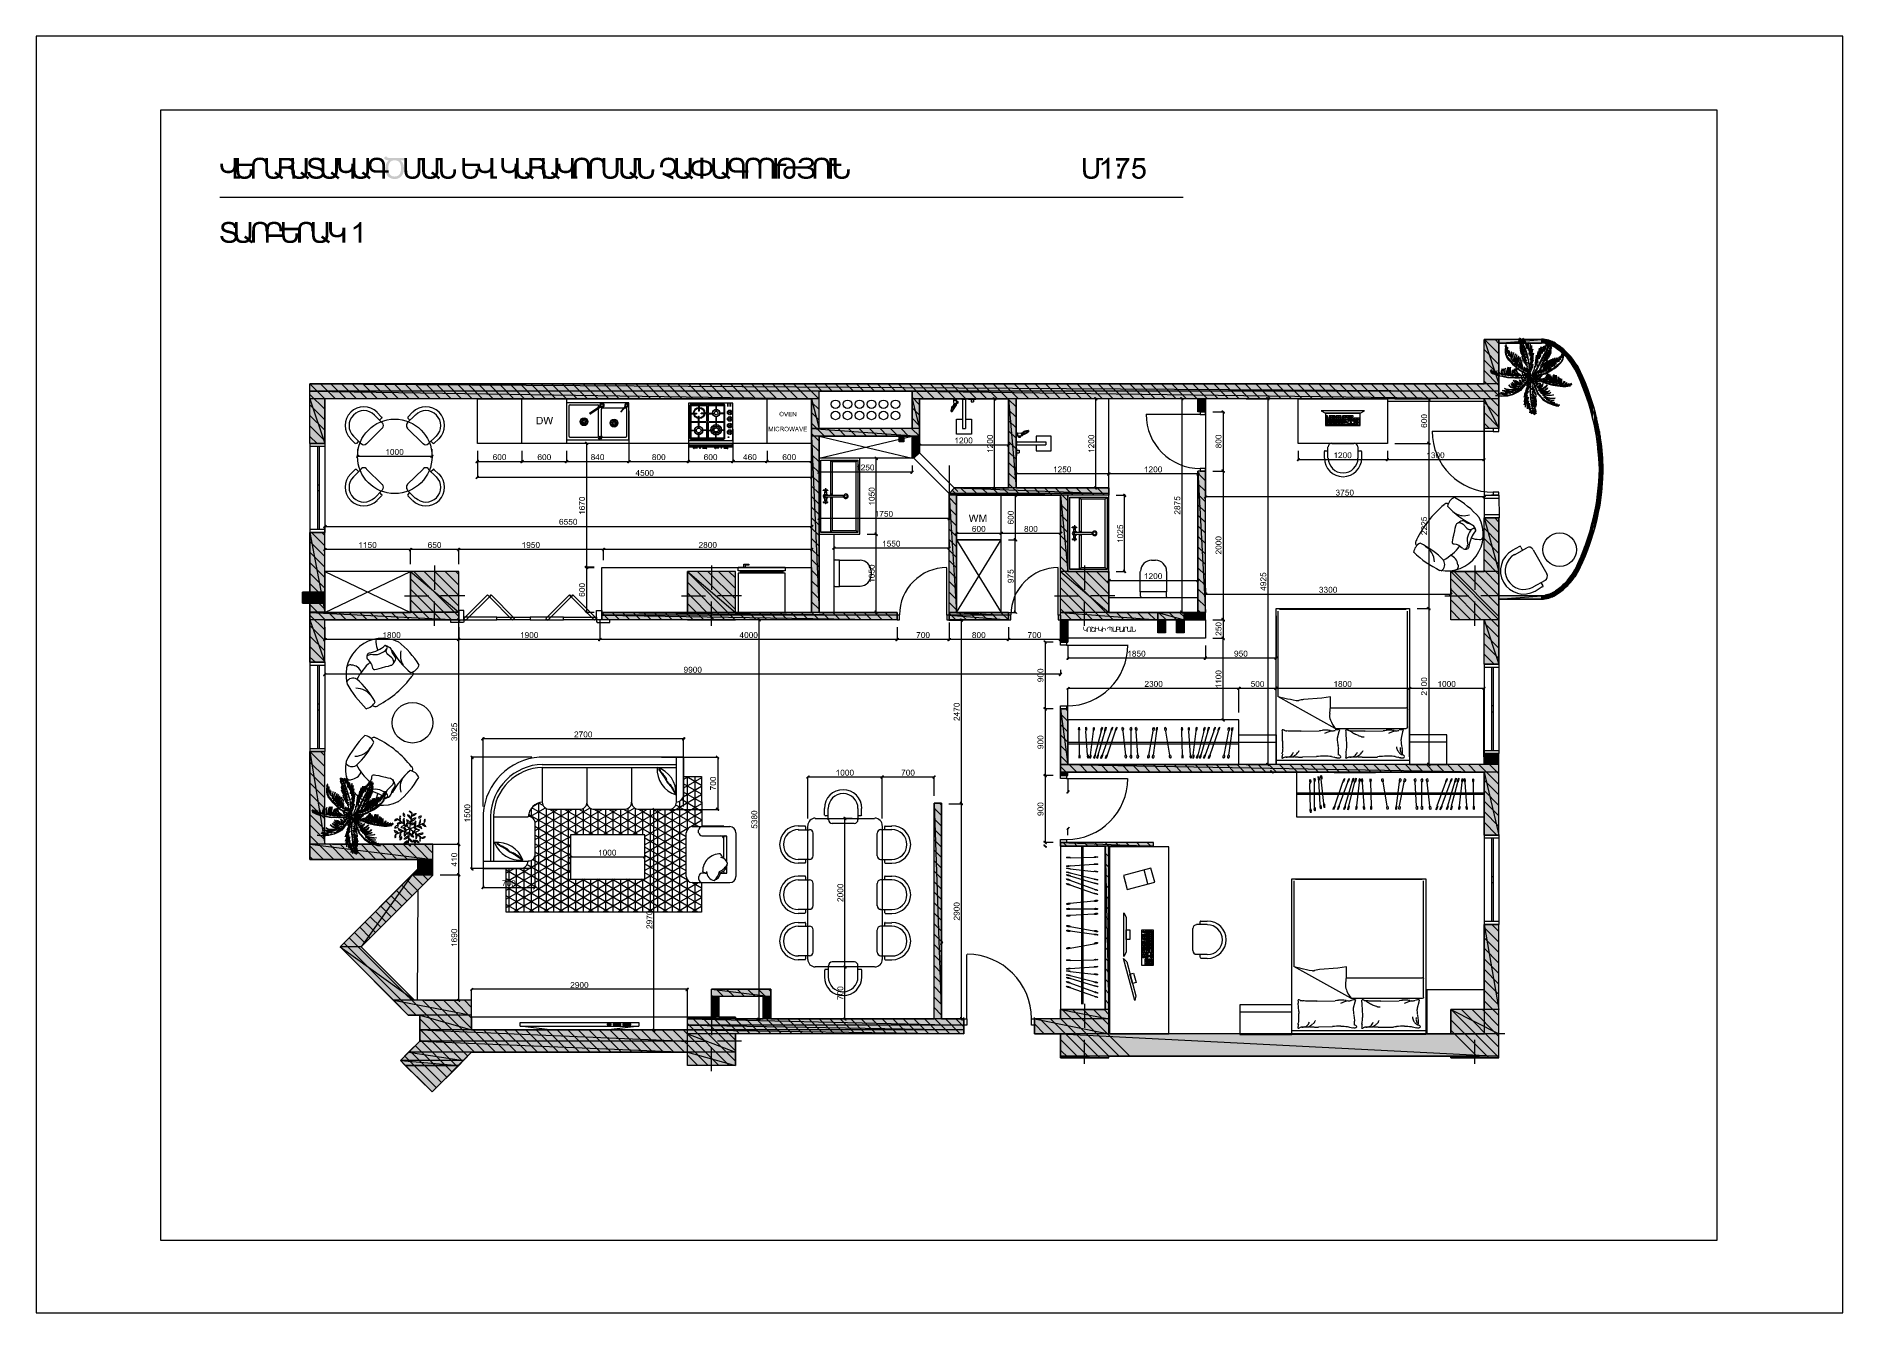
# Paper-space layout 'Layout1' of a CAD drawing. Header units: inches. Extents: x 0 to 16.5, y 0 to 11.7.
# The model-space entities are those that its viewports show. They can reach past a viewport. Long polylines and large blocks are cut down to what shows.
import ezdxf

# ---------------------------------------------------------------- set-up
doc = ezdxf.new("R2010")
doc.units = ezdxf.units.IN
for name, color, linetype in [('BUYSER', 7, 'Continuous'), ('DIM', 7, 'Continuous'), ('Doors', 7, 'Continuous'), ('KAHUYQNER', 7, 'Continuous'), ('New_Interior - Furniture _Pen_No__2', 7, 'Continuous'), ('PDF_0', 7, 'Continuous'), ('PDF_Text', 7, 'Continuous'), ('Structural - Bearing_Pen_No__162', 7, 'Continuous'), ('Structural - Bearing_Pen_No__27', 7, 'Continuous'), ('walls', 7, 'Continuous'), ('windows', 7, 'Continuous')]:
    doc.layers.add(name, color=color, linetype=linetype)

msp = doc.modelspace()

# ---------------------------------------------------------------- hatches: boundary and pattern name
at = {"layer": 'BUYSER', "true_color": 0x939598, "transparency": 33554687}
for points in [[(273.03, 173.48), (270.27, 173.48), (270.27, 181.79), (273.03, 181.79)], [(273.03, 172.1), (51.11, 172.1), (51.11, 173.48), (273.03, 173.48)], [(146.17, 170.68), (51.11, 170.68), (51.11, 172.1), (146.17, 172.1)], [(273.03, 170.68), (163.5, 170.68), (163.5, 172.1), (273.03, 172.1)], [(53.91, 162.37), (51.11, 162.37), (51.11, 170.68), (53.91, 170.68)], [(146.17, 165.17), (144.74, 165.17), (144.74, 170.68), (146.17, 170.68)], [(164.87, 165.17), (163.5, 165.17), (163.5, 170.68), (164.87, 170.68)], [(182.91, 154.06), (181.49, 154.06), (181.49, 170.68), (182.91, 170.68)], [(216.86, 168.28), (216.86, 170.68), (218.29, 168.28)], [(216.86, 170.68), (218.29, 170.68), (218.29, 168.28)], [(273.03, 165.17), (270.27, 165.17), (270.27, 170.68), (273.03, 170.68)], [(164.87, 163.74), (144.74, 163.74), (144.74, 165.17), (164.87, 165.17)], [(146.17, 130.82), (144.74, 130.82), (144.74, 163.74), (146.17, 163.74)], [(164.87, 160.58), (163.5, 160.58), (163.5, 163.74), (164.87, 163.74)], [(163.85, 159.62), (163.5, 159.62), (163.5, 160.58), (164.87, 160.58)], [(218.29, 130.82), (216.86, 130.82), (216.86, 157.17), (218.29, 157.17)], [(200.24, 153.04), (170.43, 153.04), (171.4, 154.06), (200.24, 154.06)], [(200.24, 152.68), (170.43, 152.68), (170.43, 153.04), (200.24, 153.04)], [(171.8, 130.82), (170.43, 130.82), (170.43, 152.68), (171.8, 152.68)], [(192.6, 138.46), (191.22, 138.46), (191.22, 152.68), (192.6, 152.68)], [(273.03, 138.46), (270.27, 138.46), (270.27, 148.5), (273.03, 148.5)], [(53.91, 130.87), (51.11, 130.87), (51.11, 145.75), (53.91, 145.75)], [(78.89, 130.87), (69.87, 130.87), (69.87, 138.46), (78.89, 138.46)], [(130.52, 130.82), (121.55, 130.82), (121.55, 138.46), (130.52, 138.46)], [(200.24, 130.82), (191.22, 130.82), (191.22, 138.46), (200.24, 138.46)], [(273.03, 129.44), (264.06, 129.44), (264.06, 138.46), (273.03, 138.46)], [(69.87, 130.82), (51.11, 130.82), (51.11, 130.87), (53.91, 130.87)], [(78.89, 129.44), (51.11, 129.44), (51.11, 130.82), (78.89, 130.82)], [(53.91, 121.49), (51.11, 121.49), (51.11, 129.44), (53.91, 129.44)], [(78.89, 130.82), (69.87, 130.82), (69.87, 130.87), (78.89, 130.87)], [(160.69, 130.31), (105.6, 130.31), (105.6, 130.82), (160.69, 130.82)], [(160.69, 129.44), (105.6, 129.44), (105.6, 130.31), (160.69, 130.31)], [(181.49, 130.31), (170.43, 130.31), (170.43, 130.82), (181.49, 130.82)], [(181.49, 129.44), (170.43, 129.44), (170.43, 130.31), (181.49, 130.31)], [(209.37, 129.44), (191.22, 129.44), (191.22, 130.82), (209.37, 130.82)], [(192.6, 125.26), (191.22, 125.26), (191.22, 129.44), (192.6, 129.44)], [(214.26, 129.44), (209.37, 129.44), (209.37, 130.82), (214.26, 130.82)], [(210.79, 127), (209.37, 127), (209.37, 129.44), (210.79, 129.44)], [(214.26, 127), (212.83, 127), (212.83, 129.44), (214.26, 129.44)], [(218.29, 129.44), (214.26, 129.44), (214.26, 130.82), (218.29, 130.82)], [(273.03, 121.13), (270.27, 121.13), (270.27, 129.44), (273.03, 129.44)], [(192.6, 102.38), (191.22, 102.38), (191.22, 112.78), (192.6, 112.78)], [(53.91, 87.5), (51.11, 87.5), (51.11, 104.83), (53.91, 104.83)], [(273.03, 101), (191.22, 101), (191.22, 102.38), (273.03, 102.38)], [(273.03, 102.38), (270.27, 102.38), (270.27, 104.47), (273.03, 104.47)], [(192.6, 100.34), (191.22, 100.34), (191.22, 101), (192.6, 101)], [(273.03, 89.23), (270.27, 89.23), (270.27, 101), (273.03, 101)], [(169, 54.93), (167.62, 54.93), (167.62, 95.19), (169, 95.19)], [(208.55, 87.14), (191.22, 87.14), (191.22, 87.85), (208.55, 87.85)], [(74.05, 84.69), (51.11, 84.69), (51.11, 87.5), (74.05, 87.5)], [(74.05, 82.91), (71.24, 82.91), (71.24, 84.69), (74.05, 84.69)], [(200.24, 56.66), (199.53, 56.66), (199.53, 87.14), (200.24, 87.14)], [(60.64, 68.38), (56.72, 68.38), (70.12, 81.74), (74.05, 81.74)], [(74.05, 81.74), (70.12, 81.74), (71.24, 82.91), (74.05, 82.91)], [(273.03, 56.66), (270.27, 56.66), (270.27, 72.56), (273.03, 72.56)], [(70.63, 58.39), (66.71, 58.39), (56.72, 68.38), (60.64, 68.38)], [(81.28, 55.59), (69.46, 55.59), (66.71, 58.39), (81.28, 58.39)], [(137.14, 59.06), (126.03, 59.06), (126.03, 60.43), (137.14, 60.43)], [(127.41, 55.23), (126.03, 55.23), (126.03, 59.06), (127.41, 59.06)], [(137.14, 54.93), (135.72, 54.93), (135.72, 59.06), (137.14, 59.06)], [(81.28, 52.84), (71.6, 52.84), (71.6, 55.59), (81.28, 55.59)], [(130.52, 54.93), (121.55, 54.93), (121.55, 55.23), (130.52, 55.23)], [(173.18, 53.75), (121.55, 53.75), (121.55, 54.93), (173.18, 54.93)], [(200.24, 52.12), (186.38, 52.12), (186.38, 54.93), (200.24, 54.93)], [(200.24, 54.93), (191.22, 54.93), (191.22, 56.66), (200.24, 56.66)], [(273.03, 52.12), (264.06, 52.12), (264.06, 56.66), (273.03, 56.66)], [(121.55, 48.66), (69.51, 48.66), (71.6, 50.75), (121.55, 50.75)], [(121.55, 50.75), (71.6, 50.75), (71.6, 52.84), (121.55, 52.84)], [(173.18, 52.84), (121.55, 52.84), (121.55, 53.75), (173.18, 53.75)], [(173.18, 52.12), (121.55, 52.12), (121.55, 52.84), (173.18, 52.84)], [(130.52, 48.66), (121.55, 48.66), (121.55, 52.12), (130.52, 52.12)], [(273.03, 47.94), (191.22, 47.94), (191.22, 52.12), (273.03, 52.12)], [(79.75, 47.13), (68.03, 47.13), (69.51, 48.66), (81.28, 48.66)], [(130.52, 46.21), (121.55, 46.21), (121.55, 48.66), (130.52, 48.66)], [(200.24, 47.64), (191.22, 47.64), (191.22, 47.94), (200.24, 47.94)], [(273.03, 47.64), (264.06, 47.64), (264.06, 47.94), (273.03, 47.94)], [(78.89, 46.21), (68.9, 46.21), (68.03, 47.13), (79.75, 47.13)], [(68.9, 46.21), (78.89, 46.21), (73.89, 41.27)]]:
    msp.add_hatch(color=252, dxfattribs=at).paths.add_polyline_path(points, flags=0)
at = {"layer": 'DIM', "true_color": 0x6ec1dd, "transparency": 33554687}
for points in [[(178.68, 170.88), (178.68, 170.93), (179.14, 170.52), (179.09, 170.47)], [(197.54, 170.88), (197.59, 170.93), (198, 170.52), (197.95, 170.47)], [(213.6, 170.88), (213.65, 170.93), (214.06, 170.52), (214.06, 170.47)], [(229.65, 170.88), (229.7, 170.93), (230.11, 170.52), (230.06, 170.47)], [(259.72, 170.88), (259.72, 170.93), (260.18, 170.52), (260.13, 170.47)], [(221.34, 168.48), (221.4, 168.48), (221.8, 168.08), (221.75, 168.03)], [(102.49, 162.57), (102.54, 162.57), (102.94, 162.16), (102.89, 162.11)], [(164.67, 161.81), (164.62, 161.86), (165.08, 162.27), (165.08, 162.22)], [(181.69, 162.27), (181.74, 162.22), (181.33, 161.81), (181.28, 161.86)], [(259.72, 162.57), (259.72, 162.62), (260.18, 162.22), (260.13, 162.16)], [(260.18, 162.22), (260.13, 162.16), (259.72, 162.57), (259.72, 162.62)], [(59.83, 159.72), (59.77, 159.77), (60.18, 160.18), (60.23, 160.13)], [(74.05, 160.18), (74.1, 160.13), (73.69, 159.72), (73.64, 159.77)], [(82.15, 158.75), (82.1, 158.8), (82.51, 159.21), (82.56, 159.16)], [(90.87, 159.21), (90.92, 159.16), (90.51, 158.75), (90.46, 158.8)], [(90.51, 158.75), (90.46, 158.8), (90.87, 159.21), (90.92, 159.16)], [(99.17, 159.21), (99.22, 159.16), (98.82, 158.75), (98.77, 158.8)], [(98.82, 158.75), (98.77, 158.8), (99.17, 159.21), (99.22, 159.16)], [(110.84, 159.21), (110.84, 159.16), (110.44, 158.75), (110.39, 158.8)], [(110.44, 158.75), (110.39, 158.8), (110.84, 159.21), (110.84, 159.16)], [(121.91, 159.21), (121.96, 159.16), (121.55, 158.75), (121.5, 158.8)], [(121.55, 158.75), (121.5, 158.8), (121.91, 159.21), (121.96, 159.16)], [(130.26, 159.21), (130.26, 159.16), (129.86, 158.75), (129.81, 158.8)], [(129.86, 158.75), (129.81, 158.8), (130.21, 159.21), (130.26, 159.16)], [(136.58, 159.21), (136.63, 159.16), (136.23, 158.75), (136.18, 158.8)], [(136.23, 158.75), (136.18, 158.8), (136.58, 159.21), (136.63, 159.16)], [(144.89, 159.21), (144.94, 159.16), (144.54, 158.75), (144.48, 158.8)], [(156.56, 159.77), (156.61, 159.82), (157.02, 159.41), (157.02, 159.36)], [(235.41, 159.11), (235.36, 159.16), (235.77, 159.57), (235.82, 159.51)], [(252.38, 159.57), (252.44, 159.51), (252.03, 159.11), (251.98, 159.16)], [(252.03, 159.11), (251.98, 159.16), (252.38, 159.57), (252.44, 159.51)], [(270.43, 159.57), (270.48, 159.51), (270.07, 159.11), (270.02, 159.16)], [(82.15, 155.79), (82.1, 155.79), (82.51, 156.25), (82.56, 156.2)], [(144.94, 156.25), (144.99, 156.2), (144.59, 155.79), (144.54, 155.79)], [(145.96, 156.76), (145.91, 156.81), (146.32, 157.22), (146.37, 157.22)], [(163.65, 157.22), (163.7, 157.22), (163.29, 156.76), (163.24, 156.81)], [(182.71, 156.41), (182.66, 156.46), (183.07, 156.86), (183.12, 156.81)], [(200.4, 156.86), (200.45, 156.81), (200.04, 156.41), (199.99, 156.46)], [(200.04, 156.41), (199.99, 156.46), (200.4, 156.86), (200.45, 156.81)], [(217.06, 156.86), (217.11, 156.81), (216.71, 156.41), (216.66, 156.46)], [(221.34, 157.37), (221.4, 157.42), (221.8, 157.02), (221.75, 156.97)], [(221.8, 157.02), (221.75, 156.97), (221.34, 157.37), (221.4, 157.42)], [(178.68, 154.26), (179.14, 153.86), (179.09, 153.81)], [(182.56, 152.84), (182.61, 152.89), (183.02, 152.48), (182.97, 152.43)], [(198, 153.86), (197.95, 153.81), (197.54, 154.26), (197.59, 154.26)], [(202.94, 152.84), (203, 152.89), (203.4, 152.48), (203.35, 152.43)], [(218.08, 152.12), (218.03, 152.17), (218.44, 152.58), (218.49, 152.53)], [(270.48, 152.58), (270.53, 152.53), (270.07, 152.12), (270.07, 152.17)], [(145.96, 148.15), (145.91, 148.15), (146.32, 148.61), (146.37, 148.56)], [(170.58, 148.61), (170.63, 148.56), (170.22, 148.15), (170.17, 148.15)], [(53.71, 146.62), (53.66, 146.67), (54.12, 147.08), (54.12, 147.03)], [(144.94, 147.08), (144.99, 147.03), (144.59, 146.62), (144.54, 146.67)], [(157.02, 145.19), (157.02, 145.14), (156.56, 145.6), (156.61, 145.6)], [(156.56, 145.6), (156.61, 145.6), (157.02, 145.19), (157.02, 145.14)], [(171.6, 145.34), (171.55, 145.4), (172.01, 145.8), (172.01, 145.75)], [(180.31, 145.8), (180.37, 145.75), (179.96, 145.34), (179.91, 145.4)], [(179.96, 145.34), (179.91, 145.4), (180.31, 145.8), (180.37, 145.75)], [(191.43, 145.8), (191.43, 145.75), (191.02, 145.34), (190.97, 145.4)], [(53.71, 142.34), (53.66, 142.39), (54.12, 142.8), (54.12, 142.75)], [(70.07, 142.8), (70.07, 142.75), (69.66, 142.34), (69.61, 142.39)], [(69.66, 142.34), (69.61, 142.39), (70.07, 142.8), (70.07, 142.75)], [(79.04, 142.8), (79.09, 142.75), (78.68, 142.34), (78.63, 142.39)], [(78.68, 142.34), (78.63, 142.39), (79.04, 142.8), (79.09, 142.75)], [(105.75, 142.34), (105.7, 142.39), (106.1, 142.8), (106.16, 142.75)], [(106.1, 142.8), (106.16, 142.75), (105.75, 142.34), (105.7, 142.39)], [(144.94, 142.8), (144.99, 142.75), (144.59, 142.34), (144.54, 142.39)], [(148.71, 142.59), (148.66, 142.64), (149.12, 143.05), (149.12, 143)], [(170.58, 143.05), (170.63, 143), (170.22, 142.59), (170.17, 142.64)], [(182.56, 144.53), (182.61, 144.58), (183.02, 144.17), (182.97, 144.12)], [(183.02, 144.17), (182.97, 144.12), (182.56, 144.53), (182.61, 144.58)], [(102.94, 139.02), (102.89, 138.97), (102.49, 139.38), (102.54, 139.43)], [(102.49, 139.33), (102.54, 139.38), (102.94, 138.97), (102.89, 138.92)], [(203.4, 138.26), (203.35, 138.21), (202.94, 138.67), (203, 138.67)], [(200.04, 136.53), (199.99, 136.58), (200.4, 136.99), (200.45, 136.94)], [(217.06, 136.99), (217.11, 136.94), (216.71, 136.53), (216.66, 136.58)], [(218.08, 133.98), (218.03, 134.03), (218.44, 134.44), (218.49, 134.39)], [(259.72, 131.69), (259.72, 131.74), (260.18, 131.33), (260.13, 131.28)], [(260.18, 131.33), (260.13, 131.28), (259.72, 131.69), (259.72, 131.74)], [(264.21, 134.44), (264.26, 134.39), (263.85, 133.98), (263.8, 134.03)], [(78.63, 129.65), (78.68, 129.65), (79.09, 129.24), (79.04, 129.19)], [(102.94, 130.67), (102.89, 130.62), (102.49, 131.02), (102.54, 131.07)], [(134.7, 129.65), (134.75, 129.65), (135.16, 129.24), (135.11, 129.19)], [(157.02, 130.67), (157.02, 130.62), (156.56, 131.02), (156.61, 131.07)], [(172.47, 129.54), (172.52, 129.6), (172.92, 129.19), (172.87, 129.14)], [(183.02, 130.67), (182.97, 130.62), (182.56, 131.02), (182.61, 131.07)], [(214.06, 130.67), (214.06, 130.62), (213.6, 131.02), (213.65, 131.07)], [(221.34, 129.65), (221.4, 129.65), (221.8, 129.24), (221.75, 129.19)], [(221.8, 129.24), (221.75, 129.19), (221.34, 129.65), (221.4, 129.65)], [(53.71, 125.52), (53.66, 125.57), (54.12, 125.98), (54.12, 125.93)], [(79.04, 125.98), (79.09, 125.93), (78.68, 125.52), (78.63, 125.57)], [(78.68, 125.52), (78.63, 125.57), (79.04, 125.98), (79.09, 125.93)], [(105.39, 125.98), (105.44, 125.93), (105.03, 125.52), (104.98, 125.57)], [(105.03, 125.52), (104.98, 125.57), (105.39, 125.98), (105.44, 125.93)], [(160.9, 125.98), (160.95, 125.93), (160.54, 125.52), (160.49, 125.57)], [(160.54, 125.52), (160.49, 125.57), (160.9, 125.98), (160.95, 125.93)], [(170.58, 125.98), (170.63, 125.93), (170.22, 125.52), (170.17, 125.57)], [(170.22, 125.52), (170.17, 125.57), (170.58, 125.98), (170.63, 125.93)], [(181.69, 125.98), (181.74, 125.93), (181.33, 125.52), (181.28, 125.57)], [(181.33, 125.52), (181.28, 125.57), (181.69, 125.98), (181.74, 125.93)], [(188.11, 125.47), (188.16, 125.52), (188.57, 125.11), (188.52, 125.06)], [(191.43, 125.98), (191.43, 125.93), (191.02, 125.52), (190.97, 125.57)], [(221.8, 125.77), (221.75, 125.72), (221.34, 126.18), (221.4, 126.18)], [(221.34, 126.18), (221.4, 126.18), (221.8, 125.77), (221.75, 125.72)], [(192.45, 122), (192.39, 122.05), (192.8, 122.46), (192.85, 122.46)], [(218.44, 122.46), (218.49, 122.46), (218.08, 122), (218.03, 122.05)], [(218.08, 122), (218.03, 122.05), (218.44, 122.46), (218.49, 122.46)], [(231.64, 122.46), (231.69, 122.46), (231.23, 122), (231.23, 122.05)], [(54.12, 119.45), (53.71, 118.99), (53.66, 119.05)], [(191.43, 119.45), (191.02, 118.99), (190.97, 119.05)], [(192.45, 116.39), (192.39, 116.45), (192.8, 116.85), (192.85, 116.8)], [(224.71, 116.85), (224.76, 116.8), (224.3, 116.39), (224.3, 116.45)], [(224.3, 116.39), (224.3, 116.45), (224.71, 116.85), (224.76, 116.8)], [(231.23, 116.39), (231.18, 116.45), (231.59, 116.85), (231.64, 116.8)], [(231.64, 116.85), (231.69, 116.8), (231.23, 116.39), (231.23, 116.45)], [(256.56, 116.85), (256.61, 116.8), (256.21, 116.39), (256.16, 116.45)], [(256.21, 116.39), (256.16, 116.45), (256.56, 116.85), (256.61, 116.8)], [(270.43, 116.85), (270.48, 116.8), (270.07, 116.39), (270.02, 116.45)], [(188.11, 112.98), (188.16, 113.03), (188.57, 112.62), (188.52, 112.57)], [(188.57, 112.62), (188.52, 112.57), (188.11, 112.98), (188.16, 113.03)], [(221.8, 110.53), (221.75, 110.48), (221.34, 110.89), (221.4, 110.94)], [(83.22, 106.97), (83.17, 107.02), (83.58, 107.42), (83.63, 107.37)], [(121.04, 107.42), (121.09, 107.37), (120.68, 106.97), (120.63, 107.02)], [(81.13, 103.96), (81.18, 103.96), (81.59, 103.55), (81.54, 103.5)], [(126.95, 103.96), (127, 103.96), (127.41, 103.55), (127.36, 103.5)], [(230.11, 102.23), (230.06, 102.17), (229.65, 102.58), (229.7, 102.63)], [(230.42, 101.21), (230.47, 101.26), (230.88, 100.85), (230.82, 100.8)], [(260.18, 102.23), (260.13, 102.17), (259.72, 102.58), (259.72, 102.63)], [(143.87, 99.83), (143.82, 99.83), (144.23, 100.29), (144.28, 100.24)], [(158.09, 100.29), (158.14, 100.24), (157.74, 99.83), (157.68, 99.83)], [(157.74, 99.83), (157.68, 99.88), (158.09, 100.29), (158.14, 100.24)], [(167.83, 100.29), (167.83, 100.24), (167.42, 99.83), (167.37, 99.88)], [(188.11, 100.49), (188.16, 100.54), (188.57, 100.14), (188.52, 100.08)], [(188.57, 100.14), (188.52, 100.08), (188.11, 100.49), (188.16, 100.54)], [(172.47, 95.29), (172.52, 95.34), (172.92, 94.94), (172.87, 94.89)], [(172.92, 94.94), (172.87, 94.89), (172.47, 95.29), (172.52, 95.34)], [(192.45, 97.08), (192.39, 97.13), (192.8, 97.54), (192.85, 97.54)], [(115.08, 94.22), (115.13, 94.22), (115.53, 93.82), (115.48, 93.76)], [(127.41, 93.87), (127.36, 93.82), (126.95, 94.22), (127, 94.27)], [(150.75, 92.54), (150.8, 92.59), (151.21, 92.13), (151.16, 92.13)], [(79.09, 87.29), (79.04, 87.24), (78.63, 87.65), (78.68, 87.7)], [(78.63, 87.65), (78.68, 87.7), (79.09, 87.29), (79.04, 87.24)], [(188.57, 87.65), (188.52, 87.6), (188.11, 88.01), (188.16, 88.06)], [(192.45, 90.25), (192.39, 90.3), (192.8, 90.71), (192.85, 90.66)], [(99.53, 84.9), (99.48, 84.95), (99.94, 85.36), (99.94, 85.3)], [(113.8, 85.36), (113.8, 85.3), (113.39, 84.9), (113.34, 84.95)], [(188.11, 87.34), (188.16, 87.39), (188.57, 86.94), (188.52, 86.94)], [(79.09, 81.63), (79.04, 81.58), (78.63, 81.99), (78.68, 82.04)], [(78.63, 81.99), (78.68, 82.04), (79.09, 81.63), (79.04, 81.58)], [(81.59, 82.76), (81.54, 82.7), (81.13, 83.11), (81.18, 83.16)], [(83.22, 79.19), (83.17, 79.19), (83.58, 79.65), (83.63, 79.6)], [(93.31, 79.65), (93.36, 79.6), (92.9, 79.19), (92.85, 79.19)], [(168.85, 68.79), (168.8, 68.84), (169.2, 69.25), (169.25, 69.2)], [(151.21, 64.41), (151.16, 64.36), (150.75, 64.81), (150.8, 64.81)], [(150.75, 64.81), (150.8, 64.81), (151.21, 64.41), (151.16, 64.36)], [(79.09, 58.19), (79.04, 58.14), (78.63, 58.55), (78.68, 58.6)], [(81.13, 60.18), (81.08, 60.23), (81.49, 60.64), (81.54, 60.58)], [(121.7, 60.64), (121.75, 60.58), (121.34, 60.18), (121.29, 60.23)], [(135.16, 54.67), (135.11, 54.62), (134.7, 55.03), (134.75, 55.08)], [(151.21, 54.72), (151.16, 54.67), (150.75, 55.08), (150.8, 55.13)], [(172.92, 54.72), (172.87, 54.67), (172.47, 55.08), (172.52, 55.13)], [(115.53, 52.63), (115.48, 52.58), (115.08, 52.99), (115.13, 53.04)]]:
    msp.add_hatch(color=133, dxfattribs=at).paths.add_polyline_path(points, flags=0)
h = msp.add_hatch(color=133, dxfattribs=at)
edge = h.paths.add_edge_path(flags=0)
edge.add_spline(control_points=[(259.07, 167.06), (259.01, 167.06), (258.95, 167.06), (258.9, 167.07), (258.84, 167.08), (258.8, 167.09), (258.76, 167.1), (258.68, 167.13), (258.62, 167.17), (258.57, 167.22), (258.53, 167.28), (258.51, 167.34), (258.51, 167.42), (258.51, 167.48), (258.52, 167.53), (258.54, 167.58), (258.57, 167.62), (258.6, 167.66), (258.65, 167.69), (258.69, 167.72), (258.75, 167.74), (258.81, 167.76), (258.88, 167.78), (258.96, 167.78), (259.07, 167.78), (259.21, 167.78), (259.31, 167.77), (259.39, 167.74), (259.47, 167.72), (259.53, 167.68), (259.57, 167.62), (259.62, 167.57), (259.64, 167.5), (259.64, 167.42), (259.64, 167.32), (259.6, 167.23), (259.53, 167.17), (259.43, 167.1), (259.28, 167.06), (259.07, 167.06)], knot_values=[0, 0, 0, 0, 1, 1, 1, 2, 2, 2, 3, 3, 3, 4, 4, 4, 5, 5, 5, 6, 6, 6, 7, 7, 7, 8, 8, 8, 9, 9, 9, 10, 10, 10, 11, 11, 11, 12, 12, 12, 13, 13, 13, 13], degree=3, periodic=1)
edge = h.paths.add_edge_path(flags=0)
edge.add_spline(control_points=[(259.07, 167.2), (259.26, 167.2), (259.38, 167.22), (259.44, 167.26), (259.5, 167.31), (259.53, 167.36), (259.53, 167.42), (259.53, 167.48), (259.5, 167.54), (259.44, 167.58), (259.38, 167.62), (259.26, 167.64), (259.07, 167.64), (258.89, 167.64), (258.77, 167.62), (258.71, 167.58), (258.65, 167.54), (258.62, 167.48), (258.62, 167.42), (258.62, 167.36), (258.65, 167.31), (258.7, 167.27), (258.77, 167.22), (258.89, 167.2), (259.07, 167.2)], knot_values=[0, 0, 0, 0, 1, 1, 1, 2, 2, 2, 3, 3, 3, 4, 4, 4, 5, 5, 5, 6, 6, 6, 7, 7, 7, 8, 8, 8, 8], degree=3, periodic=1)
h = msp.add_hatch(color=133, dxfattribs=at)
edge = h.paths.add_edge_path(flags=0)
edge.add_spline(control_points=[(259.07, 166.2), (259.01, 166.2), (258.95, 166.2), (258.9, 166.21), (258.84, 166.22), (258.8, 166.23), (258.76, 166.24), (258.68, 166.27), (258.62, 166.31), (258.57, 166.36), (258.53, 166.41), (258.51, 166.48), (258.51, 166.56), (258.51, 166.62), (258.52, 166.67), (258.54, 166.72), (258.57, 166.76), (258.6, 166.8), (258.65, 166.83), (258.69, 166.86), (258.75, 166.88), (258.81, 166.9), (258.88, 166.91), (258.96, 166.92), (259.07, 166.92), (259.21, 166.92), (259.31, 166.91), (259.39, 166.88), (259.47, 166.86), (259.53, 166.82), (259.57, 166.76), (259.62, 166.71), (259.64, 166.64), (259.64, 166.56), (259.64, 166.45), (259.6, 166.37), (259.53, 166.31), (259.43, 166.24), (259.28, 166.2), (259.07, 166.2)], knot_values=[0, 0, 0, 0, 1, 1, 1, 2, 2, 2, 3, 3, 3, 4, 4, 4, 5, 5, 5, 6, 6, 6, 7, 7, 7, 8, 8, 8, 9, 9, 9, 10, 10, 10, 11, 11, 11, 12, 12, 12, 13, 13, 13, 13], degree=3, periodic=1)
edge = h.paths.add_edge_path(flags=0)
edge.add_spline(control_points=[(259.07, 166.34), (259.26, 166.34), (259.38, 166.36), (259.44, 166.4), (259.5, 166.45), (259.53, 166.5), (259.53, 166.56), (259.53, 166.62), (259.5, 166.68), (259.44, 166.72), (259.38, 166.76), (259.26, 166.78), (259.07, 166.78), (258.89, 166.78), (258.77, 166.76), (258.71, 166.72), (258.65, 166.68), (258.62, 166.62), (258.62, 166.56), (258.62, 166.5), (258.65, 166.45), (258.7, 166.41), (258.77, 166.36), (258.89, 166.34), (259.07, 166.34)], knot_values=[0, 0, 0, 0, 1, 1, 1, 2, 2, 2, 3, 3, 3, 4, 4, 4, 5, 5, 5, 6, 6, 6, 7, 7, 7, 8, 8, 8, 8], degree=3, periodic=1)
h = msp.add_hatch(color=133, dxfattribs=at)
edge = h.paths.add_edge_path(flags=0)
edge.add_spline(control_points=[(258.78, 166.04), (258.78, 166.04), (258.79, 165.91), (258.79, 165.91), (258.74, 165.9), (258.7, 165.88), (258.68, 165.86), (258.64, 165.82), (258.62, 165.78), (258.62, 165.72), (258.62, 165.68), (258.63, 165.64), (258.66, 165.61), (258.69, 165.57), (258.73, 165.53), (258.79, 165.51), (258.82, 165.49), (258.86, 165.48), (258.9, 165.48), (258.95, 165.47), (259, 165.47), (259.05, 165.47), (259, 165.5), (258.96, 165.54), (258.94, 165.59), (258.91, 165.63), (258.9, 165.68), (258.9, 165.74), (258.9, 165.83), (258.94, 165.9), (259, 165.97), (259.07, 166.03), (259.16, 166.06), (259.26, 166.06), (259.33, 166.06), (259.4, 166.05), (259.45, 166.02), (259.51, 165.99), (259.56, 165.95), (259.59, 165.9), (259.62, 165.84), (259.64, 165.78), (259.64, 165.72), (259.64, 165.6), (259.6, 165.51), (259.52, 165.44), (259.43, 165.37), (259.29, 165.33), (259.1, 165.33), (258.89, 165.33), (258.73, 165.37), (258.63, 165.45), (258.55, 165.52), (258.51, 165.61), (258.51, 165.73), (258.51, 165.82), (258.53, 165.89), (258.58, 165.94), (258.63, 166), (258.7, 166.03), (258.78, 166.04)], knot_values=[0, 0, 0, 0, 1, 1, 1, 2, 2, 2, 3, 3, 3, 4, 4, 4, 5, 5, 5, 6, 6, 6, 7, 7, 7, 8, 8, 8, 9, 9, 9, 10, 10, 10, 11, 11, 11, 12, 12, 12, 13, 13, 13, 14, 14, 14, 15, 15, 15, 16, 16, 16, 17, 17, 17, 18, 18, 18, 19, 19, 19, 20, 20, 20, 20], degree=3, periodic=1)
edge = h.paths.add_edge_path(flags=0)
edge.add_spline(control_points=[(259.26, 165.49), (259.31, 165.49), (259.35, 165.5), (259.4, 165.52), (259.44, 165.54), (259.47, 165.57), (259.49, 165.6), (259.52, 165.64), (259.53, 165.68), (259.53, 165.71), (259.53, 165.77), (259.51, 165.82), (259.46, 165.86), (259.41, 165.9), (259.35, 165.93), (259.27, 165.93), (259.19, 165.93), (259.13, 165.9), (259.09, 165.86), (259.04, 165.82), (259.02, 165.77), (259.02, 165.71), (259.02, 165.65), (259.04, 165.6), (259.09, 165.55), (259.13, 165.51), (259.19, 165.49), (259.26, 165.49)], knot_values=[0, 0, 0, 0, 1, 1, 1, 2, 2, 2, 3, 3, 3, 4, 4, 4, 5, 5, 5, 6, 6, 6, 7, 7, 7, 8, 8, 8, 9, 9, 9, 9], degree=3, periodic=1)
h = msp.add_hatch(color=133, dxfattribs=at)
edge = h.paths.add_edge_path(flags=0)
edge.add_spline(control_points=[(171.97, 162.37), (171.97, 162.37), (171.84, 162.37), (171.84, 162.37), (171.84, 162.37), (171.84, 163.24), (171.84, 163.24), (171.8, 163.21), (171.76, 163.18), (171.71, 163.14), (171.65, 163.11), (171.61, 163.09), (171.56, 163.07), (171.56, 163.07), (171.56, 163.2), (171.56, 163.2), (171.64, 163.24), (171.71, 163.28), (171.76, 163.33), (171.82, 163.38), (171.86, 163.43), (171.89, 163.48), (171.89, 163.48), (171.97, 163.48), (171.97, 163.48), (171.97, 163.48), (171.97, 162.37), (171.97, 162.37)], knot_values=[0, 0, 0, 0, 1, 1, 1, 2, 2, 2, 3, 3, 3, 4, 4, 4, 5, 5, 5, 6, 6, 6, 7, 7, 7, 8, 8, 8, 9, 9, 9, 9], degree=3, periodic=1)
h = msp.add_hatch(color=133, dxfattribs=at)
edge = h.paths.add_edge_path(flags=0)
edge.add_spline(control_points=[(173.04, 162.5), (173.04, 162.5), (173.04, 162.37), (173.04, 162.37), (173.04, 162.37), (172.3, 162.37), (172.3, 162.37), (172.3, 162.39), (172.31, 162.4), (172.31, 162.42), (172.31, 162.43), (172.31, 162.45), (172.32, 162.46), (172.34, 162.51), (172.37, 162.56), (172.41, 162.61), (172.45, 162.66), (172.51, 162.72), (172.59, 162.78), (172.71, 162.88), (172.79, 162.95), (172.83, 163.01), (172.87, 163.07), (172.9, 163.13), (172.9, 163.18), (172.9, 163.23), (172.88, 163.28), (172.84, 163.31), (172.8, 163.35), (172.75, 163.37), (172.69, 163.37), (172.62, 163.37), (172.57, 163.35), (172.53, 163.31), (172.49, 163.27), (172.47, 163.22), (172.47, 163.15), (172.47, 163.15), (172.33, 163.16), (172.33, 163.16), (172.34, 163.27), (172.37, 163.35), (172.44, 163.4), (172.5, 163.46), (172.58, 163.48), (172.69, 163.48), (172.8, 163.48), (172.88, 163.45), (172.94, 163.39), (173, 163.33), (173.04, 163.26), (173.04, 163.17), (173.04, 163.13), (173.03, 163.09), (173.01, 163.05), (172.99, 163), (172.96, 162.96), (172.92, 162.91), (172.88, 162.86), (172.81, 162.79), (172.71, 162.71), (172.63, 162.64), (172.57, 162.6), (172.55, 162.57), (172.53, 162.55), (172.51, 162.52), (172.49, 162.5), (172.49, 162.5), (173.04, 162.5), (173.04, 162.5)], knot_values=[0, 0, 0, 0, 1, 1, 1, 2, 2, 2, 3, 3, 3, 4, 4, 4, 5, 5, 5, 6, 6, 6, 7, 7, 7, 8, 8, 8, 9, 9, 9, 10, 10, 10, 11, 11, 11, 12, 12, 12, 13, 13, 13, 14, 14, 14, 15, 15, 15, 16, 16, 16, 17, 17, 17, 18, 18, 18, 19, 19, 19, 20, 20, 20, 21, 21, 21, 22, 22, 22, 23, 23, 23, 23], degree=3, periodic=1)
h = msp.add_hatch(color=133, dxfattribs=at)
edge = h.paths.add_edge_path(flags=0)
edge.add_spline(control_points=[(173.18, 162.92), (173.18, 162.98), (173.19, 163.04), (173.19, 163.09), (173.2, 163.15), (173.21, 163.19), (173.22, 163.23), (173.25, 163.31), (173.29, 163.37), (173.34, 163.42), (173.4, 163.46), (173.46, 163.48), (173.54, 163.48), (173.6, 163.48), (173.66, 163.47), (173.7, 163.45), (173.75, 163.42), (173.78, 163.39), (173.81, 163.34), (173.84, 163.3), (173.86, 163.24), (173.88, 163.18), (173.9, 163.11), (173.91, 163.03), (173.91, 162.92), (173.91, 162.78), (173.89, 162.68), (173.87, 162.6), (173.84, 162.52), (173.8, 162.46), (173.75, 162.42), (173.69, 162.37), (173.63, 162.35), (173.54, 162.35), (173.44, 162.35), (173.35, 162.39), (173.29, 162.46), (173.22, 162.56), (173.18, 162.71), (173.18, 162.92)], knot_values=[0, 0, 0, 0, 1, 1, 1, 2, 2, 2, 3, 3, 3, 4, 4, 4, 5, 5, 5, 6, 6, 6, 7, 7, 7, 8, 8, 8, 9, 9, 9, 10, 10, 10, 11, 11, 11, 12, 12, 12, 13, 13, 13, 13], degree=3, periodic=1)
edge = h.paths.add_edge_path(flags=0)
edge.add_spline(control_points=[(173.32, 162.92), (173.32, 162.73), (173.34, 162.61), (173.39, 162.55), (173.43, 162.49), (173.48, 162.46), (173.54, 162.46), (173.61, 162.46), (173.66, 162.49), (173.7, 162.55), (173.74, 162.61), (173.77, 162.73), (173.77, 162.92), (173.77, 163.1), (173.75, 163.22), (173.7, 163.28), (173.66, 163.34), (173.61, 163.37), (173.54, 163.37), (173.48, 163.37), (173.43, 163.34), (173.39, 163.29), (173.35, 163.22), (173.32, 163.1), (173.32, 162.92)], knot_values=[0, 0, 0, 0, 1, 1, 1, 2, 2, 2, 3, 3, 3, 4, 4, 4, 5, 5, 5, 6, 6, 6, 7, 7, 7, 8, 8, 8, 8], degree=3, periodic=1)
h = msp.add_hatch(color=133, dxfattribs=at)
edge = h.paths.add_edge_path(flags=0)
edge.add_spline(control_points=[(174.04, 162.92), (174.04, 162.98), (174.05, 163.04), (174.05, 163.09), (174.06, 163.15), (174.07, 163.19), (174.08, 163.23), (174.11, 163.31), (174.15, 163.37), (174.21, 163.42), (174.26, 163.46), (174.33, 163.48), (174.41, 163.48), (174.47, 163.48), (174.52, 163.47), (174.56, 163.45), (174.61, 163.42), (174.65, 163.39), (174.67, 163.34), (174.7, 163.3), (174.73, 163.24), (174.74, 163.18), (174.76, 163.11), (174.77, 163.03), (174.77, 162.92), (174.77, 162.78), (174.75, 162.68), (174.73, 162.6), (174.7, 162.52), (174.66, 162.46), (174.61, 162.42), (174.55, 162.37), (174.49, 162.35), (174.41, 162.35), (174.3, 162.35), (174.22, 162.39), (174.15, 162.46), (174.08, 162.56), (174.04, 162.71), (174.04, 162.92)], knot_values=[0, 0, 0, 0, 1, 1, 1, 2, 2, 2, 3, 3, 3, 4, 4, 4, 5, 5, 5, 6, 6, 6, 7, 7, 7, 8, 8, 8, 9, 9, 9, 10, 10, 10, 11, 11, 11, 12, 12, 12, 13, 13, 13, 13], degree=3, periodic=1)
edge = h.paths.add_edge_path(flags=0)
edge.add_spline(control_points=[(174.18, 162.92), (174.18, 162.73), (174.21, 162.61), (174.25, 162.55), (174.29, 162.49), (174.34, 162.46), (174.41, 162.46), (174.47, 162.46), (174.52, 162.49), (174.56, 162.55), (174.61, 162.61), (174.63, 162.73), (174.63, 162.92), (174.63, 163.1), (174.61, 163.22), (174.56, 163.28), (174.52, 163.34), (174.47, 163.37), (174.4, 163.37), (174.34, 163.37), (174.29, 163.34), (174.26, 163.29), (174.21, 163.22), (174.18, 163.1), (174.18, 162.92)], knot_values=[0, 0, 0, 0, 1, 1, 1, 2, 2, 2, 3, 3, 3, 4, 4, 4, 5, 5, 5, 6, 6, 6, 7, 7, 7, 8, 8, 8, 8], degree=3, periodic=1)
h = msp.add_hatch(color=133, dxfattribs=at)
edge = h.paths.add_edge_path(flags=0)
edge.add_spline(control_points=[(178.03, 163.23), (177.97, 163.23), (177.91, 163.24), (177.86, 163.24), (177.8, 163.25), (177.76, 163.26), (177.72, 163.27), (177.64, 163.3), (177.58, 163.34), (177.53, 163.39), (177.49, 163.45), (177.47, 163.51), (177.47, 163.6), (177.47, 163.65), (177.48, 163.71), (177.5, 163.75), (177.53, 163.8), (177.56, 163.83), (177.61, 163.86), (177.65, 163.89), (177.71, 163.92), (177.77, 163.93), (177.84, 163.95), (177.92, 163.96), (178.03, 163.96), (178.17, 163.96), (178.27, 163.94), (178.35, 163.92), (178.43, 163.89), (178.49, 163.85), (178.53, 163.8), (178.58, 163.74), (178.6, 163.68), (178.6, 163.6), (178.6, 163.49), (178.56, 163.4), (178.49, 163.34), (178.39, 163.27), (178.24, 163.23), (178.03, 163.23)], knot_values=[0, 0, 0, 0, 1, 1, 1, 2, 2, 2, 3, 3, 3, 4, 4, 4, 5, 5, 5, 6, 6, 6, 7, 7, 7, 8, 8, 8, 9, 9, 9, 10, 10, 10, 11, 11, 11, 12, 12, 12, 13, 13, 13, 13], degree=3, periodic=1)
edge = h.paths.add_edge_path(flags=0)
edge.add_spline(control_points=[(178.03, 163.37), (178.22, 163.37), (178.34, 163.4), (178.4, 163.44), (178.46, 163.48), (178.49, 163.53), (178.49, 163.6), (178.49, 163.66), (178.46, 163.71), (178.4, 163.75), (178.34, 163.8), (178.22, 163.82), (178.03, 163.82), (177.85, 163.82), (177.73, 163.8), (177.67, 163.75), (177.61, 163.71), (177.58, 163.66), (177.58, 163.59), (177.58, 163.53), (177.61, 163.48), (177.66, 163.44), (177.73, 163.4), (177.85, 163.37), (178.03, 163.37)], knot_values=[0, 0, 0, 0, 1, 1, 1, 2, 2, 2, 3, 3, 3, 4, 4, 4, 5, 5, 5, 6, 6, 6, 7, 7, 7, 8, 8, 8, 8], degree=3, periodic=1)
h = msp.add_hatch(color=133, dxfattribs=at)
edge = h.paths.add_edge_path(flags=0)
edge.add_spline(control_points=[(178.03, 162.37), (177.97, 162.37), (177.91, 162.38), (177.86, 162.38), (177.8, 162.39), (177.76, 162.4), (177.72, 162.41), (177.64, 162.44), (177.58, 162.48), (177.53, 162.53), (177.49, 162.59), (177.47, 162.65), (177.47, 162.73), (177.47, 162.79), (177.48, 162.84), (177.5, 162.89), (177.53, 162.94), (177.56, 162.97), (177.61, 163), (177.65, 163.03), (177.71, 163.05), (177.77, 163.07), (177.84, 163.09), (177.92, 163.1), (178.03, 163.1), (178.17, 163.1), (178.27, 163.08), (178.35, 163.06), (178.43, 163.03), (178.49, 162.99), (178.53, 162.94), (178.58, 162.88), (178.6, 162.81), (178.6, 162.73), (178.6, 162.63), (178.56, 162.54), (178.49, 162.48), (178.39, 162.41), (178.24, 162.37), (178.03, 162.37)], knot_values=[0, 0, 0, 0, 1, 1, 1, 2, 2, 2, 3, 3, 3, 4, 4, 4, 5, 5, 5, 6, 6, 6, 7, 7, 7, 8, 8, 8, 9, 9, 9, 10, 10, 10, 11, 11, 11, 12, 12, 12, 13, 13, 13, 13], degree=3, periodic=1)
edge = h.paths.add_edge_path(flags=0)
edge.add_spline(control_points=[(178.03, 162.51), (178.22, 162.51), (178.34, 162.53), (178.4, 162.58), (178.46, 162.62), (178.49, 162.67), (178.49, 162.73), (178.49, 162.8), (178.46, 162.85), (178.4, 162.89), (178.34, 162.93), (178.22, 162.96), (178.03, 162.96), (177.85, 162.96), (177.73, 162.93), (177.67, 162.89), (177.61, 162.85), (177.58, 162.8), (177.58, 162.73), (177.58, 162.67), (177.61, 162.62), (177.66, 162.58), (177.73, 162.54), (177.85, 162.51), (178.03, 162.51)], knot_values=[0, 0, 0, 0, 1, 1, 1, 2, 2, 2, 3, 3, 3, 4, 4, 4, 5, 5, 5, 6, 6, 6, 7, 7, 7, 8, 8, 8, 8], degree=3, periodic=1)
h = msp.add_hatch(color=133, dxfattribs=at)
edge = h.paths.add_edge_path(flags=0)
edge.add_spline(control_points=[(178.45, 162.22), (178.45, 162.22), (178.58, 162.22), (178.58, 162.22), (178.58, 162.22), (178.58, 161.49), (178.58, 161.49), (178.56, 161.49), (178.55, 161.49), (178.53, 161.5), (178.52, 161.5), (178.5, 161.5), (178.49, 161.51), (178.44, 161.53), (178.39, 161.56), (178.34, 161.6), (178.29, 161.64), (178.23, 161.7), (178.17, 161.78), (178.07, 161.9), (178, 161.98), (177.94, 162.02), (177.88, 162.06), (177.82, 162.08), (177.77, 162.08), (177.72, 162.08), (177.67, 162.07), (177.64, 162.03), (177.6, 161.99), (177.58, 161.94), (177.58, 161.88), (177.58, 161.81), (177.6, 161.76), (177.64, 161.72), (177.68, 161.68), (177.73, 161.66), (177.8, 161.66), (177.8, 161.66), (177.79, 161.52), (177.79, 161.52), (177.68, 161.53), (177.6, 161.56), (177.55, 161.63), (177.5, 161.69), (177.47, 161.77), (177.47, 161.88), (177.47, 161.98), (177.5, 162.07), (177.56, 162.13), (177.62, 162.19), (177.69, 162.22), (177.78, 162.22), (177.82, 162.22), (177.86, 162.22), (177.91, 162.2), (177.95, 162.18), (177.99, 162.15), (178.04, 162.11), (178.09, 162.06), (178.16, 161.99), (178.24, 161.9), (178.31, 161.81), (178.35, 161.76), (178.38, 161.74), (178.4, 161.72), (178.43, 161.7), (178.45, 161.68), (178.45, 161.68), (178.45, 162.22), (178.45, 162.22)], knot_values=[0, 0, 0, 0, 1, 1, 1, 2, 2, 2, 3, 3, 3, 4, 4, 4, 5, 5, 5, 6, 6, 6, 7, 7, 7, 8, 8, 8, 9, 9, 9, 10, 10, 10, 11, 11, 11, 12, 12, 12, 13, 13, 13, 14, 14, 14, 15, 15, 15, 16, 16, 16, 17, 17, 17, 18, 18, 18, 19, 19, 19, 20, 20, 20, 21, 21, 21, 22, 22, 22, 23, 23, 23, 23], degree=3, periodic=1)
h = msp.add_hatch(color=133, dxfattribs=at)
edge = h.paths.add_edge_path(flags=0)
edge.add_spline(control_points=[(196.94, 163.23), (196.88, 163.23), (196.82, 163.24), (196.77, 163.24), (196.71, 163.25), (196.67, 163.26), (196.63, 163.27), (196.55, 163.3), (196.49, 163.34), (196.44, 163.39), (196.4, 163.45), (196.38, 163.51), (196.38, 163.6), (196.38, 163.65), (196.39, 163.71), (196.41, 163.75), (196.44, 163.8), (196.47, 163.83), (196.52, 163.86), (196.56, 163.89), (196.62, 163.92), (196.68, 163.93), (196.75, 163.95), (196.83, 163.96), (196.94, 163.96), (197.08, 163.96), (197.18, 163.94), (197.26, 163.92), (197.34, 163.89), (197.4, 163.85), (197.44, 163.8), (197.49, 163.74), (197.51, 163.68), (197.51, 163.6), (197.51, 163.49), (197.47, 163.4), (197.4, 163.34), (197.3, 163.27), (197.15, 163.23), (196.94, 163.23)], knot_values=[0, 0, 0, 0, 1, 1, 1, 2, 2, 2, 3, 3, 3, 4, 4, 4, 5, 5, 5, 6, 6, 6, 7, 7, 7, 8, 8, 8, 9, 9, 9, 10, 10, 10, 11, 11, 11, 12, 12, 12, 13, 13, 13, 13], degree=3, periodic=1)
edge = h.paths.add_edge_path(flags=0)
edge.add_spline(control_points=[(196.94, 163.37), (197.13, 163.37), (197.25, 163.4), (197.31, 163.44), (197.37, 163.48), (197.4, 163.53), (197.4, 163.6), (197.4, 163.66), (197.37, 163.71), (197.31, 163.75), (197.25, 163.8), (197.13, 163.82), (196.94, 163.82), (196.76, 163.82), (196.64, 163.8), (196.58, 163.75), (196.52, 163.71), (196.49, 163.66), (196.49, 163.59), (196.49, 163.53), (196.52, 163.48), (196.57, 163.44), (196.64, 163.4), (196.76, 163.37), (196.94, 163.37)], knot_values=[0, 0, 0, 0, 1, 1, 1, 2, 2, 2, 3, 3, 3, 4, 4, 4, 5, 5, 5, 6, 6, 6, 7, 7, 7, 8, 8, 8, 8], degree=3, periodic=1)
h = msp.add_hatch(color=133, dxfattribs=at)
edge = h.paths.add_edge_path(flags=0)
edge.add_spline(control_points=[(196.94, 162.37), (196.88, 162.37), (196.82, 162.38), (196.77, 162.38), (196.71, 162.39), (196.67, 162.4), (196.63, 162.41), (196.55, 162.44), (196.49, 162.48), (196.44, 162.53), (196.4, 162.59), (196.38, 162.65), (196.38, 162.73), (196.38, 162.79), (196.39, 162.84), (196.41, 162.89), (196.44, 162.94), (196.47, 162.97), (196.52, 163), (196.56, 163.03), (196.62, 163.05), (196.68, 163.07), (196.75, 163.09), (196.83, 163.1), (196.94, 163.1), (197.08, 163.1), (197.18, 163.08), (197.26, 163.06), (197.34, 163.03), (197.4, 162.99), (197.44, 162.94), (197.49, 162.88), (197.51, 162.81), (197.51, 162.73), (197.51, 162.63), (197.47, 162.54), (197.4, 162.48), (197.3, 162.41), (197.15, 162.37), (196.94, 162.37)], knot_values=[0, 0, 0, 0, 1, 1, 1, 2, 2, 2, 3, 3, 3, 4, 4, 4, 5, 5, 5, 6, 6, 6, 7, 7, 7, 8, 8, 8, 9, 9, 9, 10, 10, 10, 11, 11, 11, 12, 12, 12, 13, 13, 13, 13], degree=3, periodic=1)
edge = h.paths.add_edge_path(flags=0)
edge.add_spline(control_points=[(196.94, 162.51), (197.13, 162.51), (197.25, 162.53), (197.31, 162.58), (197.37, 162.62), (197.4, 162.67), (197.4, 162.73), (197.4, 162.8), (197.37, 162.85), (197.31, 162.89), (197.25, 162.93), (197.13, 162.96), (196.94, 162.96), (196.76, 162.96), (196.64, 162.93), (196.58, 162.89), (196.52, 162.85), (196.49, 162.8), (196.49, 162.73), (196.49, 162.67), (196.52, 162.62), (196.57, 162.58), (196.64, 162.54), (196.76, 162.51), (196.94, 162.51)], knot_values=[0, 0, 0, 0, 1, 1, 1, 2, 2, 2, 3, 3, 3, 4, 4, 4, 5, 5, 5, 6, 6, 6, 7, 7, 7, 8, 8, 8, 8], degree=3, periodic=1)
h = msp.add_hatch(color=133, dxfattribs=at)
edge = h.paths.add_edge_path(flags=0)
edge.add_spline(control_points=[(197.36, 162.22), (197.36, 162.22), (197.49, 162.22), (197.49, 162.22), (197.49, 162.22), (197.49, 161.49), (197.49, 161.49), (197.47, 161.49), (197.46, 161.49), (197.44, 161.5), (197.43, 161.5), (197.41, 161.5), (197.4, 161.51), (197.35, 161.53), (197.3, 161.56), (197.25, 161.6), (197.2, 161.64), (197.14, 161.7), (197.08, 161.78), (196.98, 161.9), (196.91, 161.98), (196.85, 162.02), (196.79, 162.06), (196.73, 162.08), (196.68, 162.08), (196.63, 162.08), (196.58, 162.07), (196.55, 162.03), (196.51, 161.99), (196.49, 161.94), (196.49, 161.88), (196.49, 161.81), (196.51, 161.76), (196.55, 161.72), (196.59, 161.68), (196.64, 161.66), (196.71, 161.66), (196.71, 161.66), (196.7, 161.52), (196.7, 161.52), (196.59, 161.53), (196.51, 161.56), (196.46, 161.63), (196.4, 161.69), (196.38, 161.77), (196.38, 161.88), (196.38, 161.98), (196.41, 162.07), (196.47, 162.13), (196.52, 162.19), (196.6, 162.22), (196.69, 162.22), (196.73, 162.22), (196.77, 162.22), (196.81, 162.2), (196.86, 162.18), (196.9, 162.15), (196.95, 162.11), (197, 162.06), (197.06, 161.99), (197.15, 161.9), (197.22, 161.81), (197.26, 161.76), (197.29, 161.74), (197.31, 161.72), (197.34, 161.7), (197.36, 161.68), (197.36, 161.68), (197.36, 162.22), (197.36, 162.22)], knot_values=[0, 0, 0, 0, 1, 1, 1, 2, 2, 2, 3, 3, 3, 4, 4, 4, 5, 5, 5, 6, 6, 6, 7, 7, 7, 8, 8, 8, 9, 9, 9, 10, 10, 10, 11, 11, 11, 12, 12, 12, 13, 13, 13, 14, 14, 14, 15, 15, 15, 16, 16, 16, 17, 17, 17, 18, 18, 18, 19, 19, 19, 20, 20, 20, 21, 21, 21, 22, 22, 22, 23, 23, 23, 23], degree=3, periodic=1)
h = msp.add_hatch(color=133, dxfattribs=at)
edge = h.paths.add_edge_path(flags=0)
edge.add_spline(control_points=[(220.7, 163.24), (220.63, 163.24), (220.57, 163.24), (220.52, 163.25), (220.47, 163.25), (220.42, 163.27), (220.38, 163.28), (220.3, 163.31), (220.24, 163.35), (220.19, 163.4), (220.15, 163.45), (220.13, 163.52), (220.13, 163.6), (220.13, 163.66), (220.14, 163.71), (220.16, 163.76), (220.19, 163.8), (220.22, 163.84), (220.27, 163.87), (220.31, 163.9), (220.37, 163.92), (220.43, 163.94), (220.5, 163.95), (220.59, 163.96), (220.7, 163.96), (220.83, 163.96), (220.93, 163.95), (221.01, 163.92), (221.09, 163.9), (221.15, 163.86), (221.2, 163.8), (221.24, 163.75), (221.26, 163.68), (221.26, 163.6), (221.26, 163.49), (221.22, 163.41), (221.15, 163.35), (221.05, 163.28), (220.9, 163.24), (220.7, 163.24)], knot_values=[0, 0, 0, 0, 1, 1, 1, 2, 2, 2, 3, 3, 3, 4, 4, 4, 5, 5, 5, 6, 6, 6, 7, 7, 7, 8, 8, 8, 9, 9, 9, 10, 10, 10, 11, 11, 11, 12, 12, 12, 13, 13, 13, 13], degree=3, periodic=1)
edge = h.paths.add_edge_path(flags=0)
edge.add_spline(control_points=[(220.7, 163.38), (220.88, 163.38), (221, 163.4), (221.06, 163.44), (221.12, 163.48), (221.15, 163.54), (221.15, 163.6), (221.15, 163.66), (221.12, 163.71), (221.06, 163.76), (221, 163.8), (220.88, 163.82), (220.7, 163.82), (220.51, 163.82), (220.39, 163.8), (220.33, 163.76), (220.27, 163.72), (220.24, 163.66), (220.24, 163.6), (220.24, 163.54), (220.27, 163.49), (220.32, 163.45), (220.39, 163.4), (220.51, 163.38), (220.7, 163.38)], knot_values=[0, 0, 0, 0, 1, 1, 1, 2, 2, 2, 3, 3, 3, 4, 4, 4, 5, 5, 5, 6, 6, 6, 7, 7, 7, 8, 8, 8, 8], degree=3, periodic=1)
h = msp.add_hatch(color=133, dxfattribs=at)
edge = h.paths.add_edge_path(flags=0)
edge.add_spline(control_points=[(220.7, 162.38), (220.63, 162.38), (220.57, 162.38), (220.52, 162.39), (220.47, 162.39), (220.42, 162.4), (220.38, 162.42), (220.3, 162.44), (220.24, 162.48), (220.19, 162.54), (220.15, 162.59), (220.13, 162.66), (220.13, 162.74), (220.13, 162.8), (220.14, 162.85), (220.16, 162.89), (220.19, 162.94), (220.22, 162.98), (220.27, 163.01), (220.31, 163.04), (220.37, 163.06), (220.43, 163.07), (220.5, 163.09), (220.59, 163.1), (220.7, 163.1), (220.83, 163.1), (220.93, 163.09), (221.01, 163.06), (221.09, 163.03), (221.15, 162.99), (221.2, 162.94), (221.24, 162.89), (221.26, 162.82), (221.26, 162.74), (221.26, 162.63), (221.22, 162.55), (221.15, 162.49), (221.05, 162.41), (220.9, 162.38), (220.7, 162.38)], knot_values=[0, 0, 0, 0, 1, 1, 1, 2, 2, 2, 3, 3, 3, 4, 4, 4, 5, 5, 5, 6, 6, 6, 7, 7, 7, 8, 8, 8, 9, 9, 9, 10, 10, 10, 11, 11, 11, 12, 12, 12, 13, 13, 13, 13], degree=3, periodic=1)
edge = h.paths.add_edge_path(flags=0)
edge.add_spline(control_points=[(220.7, 162.52), (220.88, 162.52), (221, 162.54), (221.06, 162.58), (221.12, 162.62), (221.15, 162.68), (221.15, 162.74), (221.15, 162.8), (221.12, 162.85), (221.06, 162.9), (221, 162.94), (220.88, 162.96), (220.7, 162.96), (220.51, 162.96), (220.39, 162.94), (220.33, 162.9), (220.27, 162.85), (220.24, 162.8), (220.24, 162.74), (220.24, 162.68), (220.27, 162.63), (220.32, 162.59), (220.39, 162.54), (220.51, 162.52), (220.7, 162.52)], knot_values=[0, 0, 0, 0, 1, 1, 1, 2, 2, 2, 3, 3, 3, 4, 4, 4, 5, 5, 5, 6, 6, 6, 7, 7, 7, 8, 8, 8, 8], degree=3, periodic=1)
h = msp.add_hatch(color=133, dxfattribs=at)
edge = h.paths.add_edge_path(flags=0)
edge.add_spline(control_points=[(220.64, 161.72), (220.62, 161.67), (220.59, 161.63), (220.55, 161.6), (220.51, 161.57), (220.47, 161.56), (220.41, 161.56), (220.33, 161.56), (220.27, 161.59), (220.21, 161.65), (220.16, 161.7), (220.13, 161.78), (220.13, 161.88), (220.13, 161.97), (220.16, 162.05), (220.21, 162.11), (220.27, 162.17), (220.34, 162.2), (220.42, 162.2), (220.47, 162.2), (220.51, 162.19), (220.55, 162.16), (220.59, 162.13), (220.62, 162.09), (220.64, 162.04), (220.66, 162.1), (220.7, 162.16), (220.75, 162.19), (220.8, 162.23), (220.86, 162.24), (220.93, 162.24), (221.02, 162.24), (221.1, 162.21), (221.16, 162.14), (221.23, 162.08), (221.26, 161.99), (221.26, 161.88), (221.26, 161.77), (221.23, 161.68), (221.16, 161.61), (221.1, 161.55), (221.02, 161.51), (220.92, 161.51), (220.85, 161.51), (220.79, 161.53), (220.74, 161.57), (220.69, 161.6), (220.66, 161.66), (220.64, 161.72)], knot_values=[0, 0, 0, 0, 1, 1, 1, 2, 2, 2, 3, 3, 3, 4, 4, 4, 5, 5, 5, 6, 6, 6, 7, 7, 7, 8, 8, 8, 9, 9, 9, 10, 10, 10, 11, 11, 11, 12, 12, 12, 13, 13, 13, 14, 14, 14, 15, 15, 15, 16, 16, 16, 16], degree=3, periodic=1)
edge = h.paths.add_edge_path(flags=0)
edge.add_spline(control_points=[(220.41, 161.7), (220.46, 161.7), (220.5, 161.71), (220.54, 161.75), (220.57, 161.78), (220.59, 161.83), (220.59, 161.88), (220.59, 161.93), (220.57, 161.98), (220.54, 162.01), (220.51, 162.04), (220.47, 162.06), (220.42, 162.06), (220.37, 162.06), (220.33, 162.04), (220.29, 162.01), (220.26, 161.97), (220.24, 161.93), (220.24, 161.88), (220.24, 161.83), (220.26, 161.78), (220.29, 161.75), (220.32, 161.71), (220.36, 161.7), (220.41, 161.7)], knot_values=[0, 0, 0, 0, 1, 1, 1, 2, 2, 2, 3, 3, 3, 4, 4, 4, 5, 5, 5, 6, 6, 6, 7, 7, 7, 8, 8, 8, 8], degree=3, periodic=1)
edge = h.paths.add_edge_path(flags=0)
edge.add_spline(control_points=[(220.92, 161.65), (220.96, 161.65), (221, 161.66), (221.03, 161.68), (221.07, 161.7), (221.1, 161.73), (221.12, 161.76), (221.14, 161.8), (221.15, 161.84), (221.15, 161.88), (221.15, 161.95), (221.13, 162), (221.09, 162.04), (221.04, 162.08), (220.99, 162.11), (220.93, 162.11), (220.86, 162.11), (220.81, 162.08), (220.76, 162.04), (220.72, 162), (220.7, 161.94), (220.7, 161.88), (220.7, 161.81), (220.72, 161.76), (220.76, 161.72), (220.81, 161.68), (220.86, 161.65), (220.92, 161.65)], knot_values=[0, 0, 0, 0, 1, 1, 1, 2, 2, 2, 3, 3, 3, 4, 4, 4, 5, 5, 5, 6, 6, 6, 7, 7, 7, 8, 8, 8, 9, 9, 9, 9], degree=3, periodic=1)
h = msp.add_hatch(color=133, dxfattribs=at)
edge = h.paths.add_edge_path(flags=0)
edge.add_spline(control_points=[(65.75, 160.23), (65.75, 160.23), (65.62, 160.23), (65.62, 160.23), (65.62, 160.23), (65.62, 161.1), (65.62, 161.1), (65.59, 161.07), (65.54, 161.03), (65.49, 161), (65.44, 160.97), (65.39, 160.95), (65.35, 160.93), (65.35, 160.93), (65.35, 161.06), (65.35, 161.06), (65.42, 161.1), (65.49, 161.14), (65.55, 161.19), (65.6, 161.24), (65.64, 161.29), (65.67, 161.34), (65.67, 161.34), (65.75, 161.34), (65.75, 161.34), (65.75, 161.34), (65.75, 160.23), (65.75, 160.23)], knot_values=[0, 0, 0, 0, 1, 1, 1, 2, 2, 2, 3, 3, 3, 4, 4, 4, 5, 5, 5, 6, 6, 6, 7, 7, 7, 8, 8, 8, 9, 9, 9, 9], degree=3, periodic=1)
h = msp.add_hatch(color=133, dxfattribs=at)
edge = h.paths.add_edge_path(flags=0)
edge.add_spline(control_points=[(66.1, 160.77), (66.1, 160.84), (66.11, 160.9), (66.11, 160.95), (66.12, 161), (66.13, 161.05), (66.14, 161.09), (66.17, 161.17), (66.21, 161.23), (66.26, 161.28), (66.32, 161.32), (66.38, 161.34), (66.46, 161.34), (66.52, 161.34), (66.58, 161.33), (66.62, 161.31), (66.67, 161.28), (66.7, 161.25), (66.73, 161.2), (66.76, 161.16), (66.78, 161.1), (66.8, 161.04), (66.82, 160.97), (66.83, 160.88), (66.83, 160.77), (66.83, 160.64), (66.81, 160.54), (66.79, 160.46), (66.76, 160.38), (66.72, 160.32), (66.67, 160.27), (66.61, 160.23), (66.55, 160.21), (66.46, 160.21), (66.36, 160.21), (66.27, 160.25), (66.21, 160.32), (66.14, 160.42), (66.1, 160.57), (66.1, 160.77)], knot_values=[0, 0, 0, 0, 1, 1, 1, 2, 2, 2, 3, 3, 3, 4, 4, 4, 5, 5, 5, 6, 6, 6, 7, 7, 7, 8, 8, 8, 9, 9, 9, 10, 10, 10, 11, 11, 11, 12, 12, 12, 13, 13, 13, 13], degree=3, periodic=1)
edge = h.paths.add_edge_path(flags=0)
edge.add_spline(control_points=[(66.24, 160.77), (66.24, 160.59), (66.26, 160.47), (66.31, 160.41), (66.35, 160.35), (66.4, 160.32), (66.46, 160.32), (66.53, 160.32), (66.58, 160.35), (66.62, 160.41), (66.67, 160.47), (66.69, 160.59), (66.69, 160.77), (66.69, 160.96), (66.67, 161.08), (66.62, 161.14), (66.58, 161.2), (66.53, 161.23), (66.46, 161.23), (66.4, 161.23), (66.35, 161.2), (66.31, 161.15), (66.27, 161.08), (66.24, 160.96), (66.24, 160.77)], knot_values=[0, 0, 0, 0, 1, 1, 1, 2, 2, 2, 3, 3, 3, 4, 4, 4, 5, 5, 5, 6, 6, 6, 7, 7, 7, 8, 8, 8, 8], degree=3, periodic=1)
h = msp.add_hatch(color=133, dxfattribs=at)
edge = h.paths.add_edge_path(flags=0)
edge.add_spline(control_points=[(66.96, 160.77), (66.96, 160.84), (66.97, 160.9), (66.97, 160.95), (66.98, 161), (66.99, 161.05), (67.01, 161.09), (67.03, 161.17), (67.07, 161.23), (67.13, 161.28), (67.18, 161.32), (67.25, 161.34), (67.33, 161.34), (67.39, 161.34), (67.44, 161.33), (67.48, 161.31), (67.53, 161.28), (67.57, 161.25), (67.59, 161.2), (67.62, 161.16), (67.65, 161.1), (67.66, 161.04), (67.68, 160.97), (67.69, 160.88), (67.69, 160.77), (67.69, 160.64), (67.68, 160.54), (67.65, 160.46), (67.62, 160.38), (67.58, 160.32), (67.53, 160.27), (67.47, 160.23), (67.41, 160.21), (67.33, 160.21), (67.22, 160.21), (67.14, 160.25), (67.07, 160.32), (67, 160.42), (66.96, 160.57), (66.96, 160.77)], knot_values=[0, 0, 0, 0, 1, 1, 1, 2, 2, 2, 3, 3, 3, 4, 4, 4, 5, 5, 5, 6, 6, 6, 7, 7, 7, 8, 8, 8, 9, 9, 9, 10, 10, 10, 11, 11, 11, 12, 12, 12, 13, 13, 13, 13], degree=3, periodic=1)
edge = h.paths.add_edge_path(flags=0)
edge.add_spline(control_points=[(67.1, 160.77), (67.1, 160.59), (67.13, 160.47), (67.17, 160.41), (67.21, 160.35), (67.26, 160.32), (67.33, 160.32), (67.39, 160.32), (67.44, 160.35), (67.48, 160.41), (67.53, 160.47), (67.55, 160.59), (67.55, 160.77), (67.55, 160.96), (67.53, 161.08), (67.48, 161.14), (67.44, 161.2), (67.39, 161.23), (67.33, 161.23), (67.26, 161.23), (67.21, 161.2), (67.18, 161.15), (67.13, 161.08), (67.1, 160.96), (67.1, 160.77)], knot_values=[0, 0, 0, 0, 1, 1, 1, 2, 2, 2, 3, 3, 3, 4, 4, 4, 5, 5, 5, 6, 6, 6, 7, 7, 7, 8, 8, 8, 8], degree=3, periodic=1)
h = msp.add_hatch(color=133, dxfattribs=at)
edge = h.paths.add_edge_path(flags=0)
edge.add_spline(control_points=[(67.83, 160.77), (67.83, 160.84), (67.83, 160.9), (67.84, 160.95), (67.84, 161), (67.85, 161.05), (67.87, 161.09), (67.89, 161.17), (67.93, 161.23), (67.99, 161.28), (68.04, 161.32), (68.11, 161.34), (68.19, 161.34), (68.25, 161.34), (68.3, 161.33), (68.34, 161.31), (68.39, 161.28), (68.43, 161.25), (68.46, 161.2), (68.48, 161.16), (68.51, 161.1), (68.52, 161.04), (68.54, 160.97), (68.55, 160.88), (68.55, 160.77), (68.55, 160.64), (68.54, 160.54), (68.51, 160.46), (68.48, 160.38), (68.44, 160.32), (68.39, 160.27), (68.34, 160.23), (68.27, 160.21), (68.19, 160.21), (68.08, 160.21), (68, 160.25), (67.94, 160.32), (67.86, 160.42), (67.83, 160.57), (67.83, 160.77)], knot_values=[0, 0, 0, 0, 1, 1, 1, 2, 2, 2, 3, 3, 3, 4, 4, 4, 5, 5, 5, 6, 6, 6, 7, 7, 7, 8, 8, 8, 9, 9, 9, 10, 10, 10, 11, 11, 11, 12, 12, 12, 13, 13, 13, 13], degree=3, periodic=1)
edge = h.paths.add_edge_path(flags=0)
edge.add_spline(control_points=[(67.97, 160.77), (67.97, 160.59), (67.99, 160.47), (68.03, 160.41), (68.07, 160.35), (68.13, 160.32), (68.19, 160.32), (68.25, 160.32), (68.3, 160.35), (68.35, 160.41), (68.39, 160.47), (68.41, 160.59), (68.41, 160.77), (68.41, 160.96), (68.39, 161.08), (68.35, 161.14), (68.3, 161.2), (68.25, 161.23), (68.19, 161.23), (68.12, 161.23), (68.07, 161.2), (68.04, 161.15), (67.99, 161.08), (67.97, 160.96), (67.97, 160.77)], knot_values=[0, 0, 0, 0, 1, 1, 1, 2, 2, 2, 3, 3, 3, 4, 4, 4, 5, 5, 5, 6, 6, 6, 7, 7, 7, 8, 8, 8, 8], degree=3, periodic=1)
h = msp.add_hatch(color=133, dxfattribs=at)
edge = h.paths.add_edge_path(flags=0)
edge.add_spline(control_points=[(85.98, 160.1), (85.98, 160.1), (85.84, 160.09), (85.84, 160.09), (85.83, 160.14), (85.81, 160.18), (85.79, 160.2), (85.76, 160.24), (85.71, 160.26), (85.66, 160.26), (85.61, 160.26), (85.57, 160.25), (85.54, 160.22), (85.5, 160.19), (85.47, 160.15), (85.44, 160.09), (85.43, 160.06), (85.42, 160.02), (85.41, 159.98), (85.4, 159.93), (85.4, 159.88), (85.4, 159.83), (85.43, 159.88), (85.47, 159.92), (85.52, 159.94), (85.57, 159.97), (85.62, 159.98), (85.67, 159.98), (85.76, 159.98), (85.84, 159.95), (85.9, 159.88), (85.97, 159.81), (86, 159.72), (86, 159.62), (86, 159.55), (85.98, 159.49), (85.95, 159.43), (85.92, 159.37), (85.88, 159.32), (85.83, 159.29), (85.78, 159.26), (85.72, 159.24), (85.65, 159.24), (85.54, 159.24), (85.45, 159.28), (85.37, 159.37), (85.3, 159.45), (85.27, 159.59), (85.27, 159.78), (85.27, 159.99), (85.31, 160.15), (85.38, 160.25), (85.45, 160.33), (85.55, 160.37), (85.66, 160.37), (85.75, 160.37), (85.82, 160.35), (85.88, 160.3), (85.93, 160.25), (85.97, 160.18), (85.98, 160.1)], knot_values=[0, 0, 0, 0, 1, 1, 1, 2, 2, 2, 3, 3, 3, 4, 4, 4, 5, 5, 5, 6, 6, 6, 7, 7, 7, 8, 8, 8, 9, 9, 9, 10, 10, 10, 11, 11, 11, 12, 12, 12, 13, 13, 13, 14, 14, 14, 15, 15, 15, 16, 16, 16, 17, 17, 17, 18, 18, 18, 19, 19, 19, 20, 20, 20, 20], degree=3, periodic=1)
edge = h.paths.add_edge_path(flags=0)
edge.add_spline(control_points=[(85.42, 159.62), (85.42, 159.57), (85.43, 159.53), (85.45, 159.49), (85.47, 159.44), (85.5, 159.41), (85.54, 159.39), (85.57, 159.36), (85.61, 159.35), (85.65, 159.35), (85.71, 159.35), (85.76, 159.38), (85.8, 159.42), (85.84, 159.47), (85.86, 159.53), (85.86, 159.61), (85.86, 159.69), (85.84, 159.75), (85.8, 159.79), (85.76, 159.84), (85.71, 159.86), (85.64, 159.86), (85.58, 159.86), (85.53, 159.84), (85.49, 159.79), (85.44, 159.75), (85.42, 159.69), (85.42, 159.62)], knot_values=[0, 0, 0, 0, 1, 1, 1, 2, 2, 2, 3, 3, 3, 4, 4, 4, 5, 5, 5, 6, 6, 6, 7, 7, 7, 8, 8, 8, 9, 9, 9, 9], degree=3, periodic=1)
h = msp.add_hatch(color=133, dxfattribs=at)
edge = h.paths.add_edge_path(flags=0)
edge.add_spline(control_points=[(86.13, 159.81), (86.13, 159.87), (86.14, 159.93), (86.14, 159.98), (86.15, 160.04), (86.16, 160.08), (86.17, 160.12), (86.2, 160.2), (86.24, 160.26), (86.29, 160.31), (86.35, 160.35), (86.41, 160.37), (86.5, 160.37), (86.55, 160.37), (86.61, 160.36), (86.65, 160.34), (86.7, 160.31), (86.73, 160.28), (86.76, 160.23), (86.79, 160.19), (86.82, 160.13), (86.83, 160.07), (86.85, 160), (86.86, 159.92), (86.86, 159.81), (86.86, 159.67), (86.84, 159.57), (86.82, 159.49), (86.79, 159.41), (86.75, 159.35), (86.7, 159.31), (86.64, 159.26), (86.58, 159.24), (86.5, 159.24), (86.39, 159.24), (86.3, 159.28), (86.24, 159.36), (86.17, 159.45), (86.13, 159.6), (86.13, 159.81)], knot_values=[0, 0, 0, 0, 1, 1, 1, 2, 2, 2, 3, 3, 3, 4, 4, 4, 5, 5, 5, 6, 6, 6, 7, 7, 7, 8, 8, 8, 9, 9, 9, 10, 10, 10, 11, 11, 11, 12, 12, 12, 13, 13, 13, 13], degree=3, periodic=1)
edge = h.paths.add_edge_path(flags=0)
edge.add_spline(control_points=[(86.27, 159.81), (86.27, 159.63), (86.3, 159.5), (86.34, 159.44), (86.38, 159.38), (86.43, 159.35), (86.5, 159.35), (86.56, 159.35), (86.61, 159.38), (86.65, 159.44), (86.7, 159.5), (86.72, 159.63), (86.72, 159.81), (86.72, 159.99), (86.7, 160.11), (86.65, 160.17), (86.61, 160.23), (86.56, 160.26), (86.49, 160.26), (86.43, 160.26), (86.38, 160.23), (86.34, 160.18), (86.3, 160.11), (86.27, 159.99), (86.27, 159.81)], knot_values=[0, 0, 0, 0, 1, 1, 1, 2, 2, 2, 3, 3, 3, 4, 4, 4, 5, 5, 5, 6, 6, 6, 7, 7, 7, 8, 8, 8, 8], degree=3, periodic=1)
h = msp.add_hatch(color=133, dxfattribs=at)
edge = h.paths.add_edge_path(flags=0)
edge.add_spline(control_points=[(87, 159.81), (87, 159.87), (87, 159.93), (87.01, 159.98), (87.01, 160.04), (87.02, 160.08), (87.04, 160.12), (87.06, 160.2), (87.1, 160.26), (87.16, 160.31), (87.21, 160.35), (87.28, 160.37), (87.36, 160.37), (87.42, 160.37), (87.47, 160.36), (87.51, 160.34), (87.56, 160.31), (87.6, 160.28), (87.62, 160.23), (87.65, 160.19), (87.68, 160.13), (87.69, 160.07), (87.71, 160), (87.72, 159.92), (87.72, 159.81), (87.72, 159.67), (87.71, 159.57), (87.68, 159.49), (87.65, 159.41), (87.61, 159.35), (87.56, 159.31), (87.51, 159.26), (87.44, 159.24), (87.36, 159.24), (87.25, 159.24), (87.17, 159.28), (87.11, 159.36), (87.03, 159.45), (87, 159.6), (87, 159.81)], knot_values=[0, 0, 0, 0, 1, 1, 1, 2, 2, 2, 3, 3, 3, 4, 4, 4, 5, 5, 5, 6, 6, 6, 7, 7, 7, 8, 8, 8, 9, 9, 9, 10, 10, 10, 11, 11, 11, 12, 12, 12, 13, 13, 13, 13], degree=3, periodic=1)
edge = h.paths.add_edge_path(flags=0)
edge.add_spline(control_points=[(87.14, 159.81), (87.14, 159.63), (87.16, 159.5), (87.2, 159.44), (87.24, 159.38), (87.29, 159.35), (87.36, 159.35), (87.42, 159.35), (87.47, 159.38), (87.51, 159.44), (87.56, 159.5), (87.58, 159.63), (87.58, 159.81), (87.58, 159.99), (87.56, 160.11), (87.52, 160.17), (87.47, 160.23), (87.42, 160.26), (87.36, 160.26), (87.29, 160.26), (87.24, 160.23), (87.21, 160.18), (87.16, 160.11), (87.14, 159.99), (87.14, 159.81)], knot_values=[0, 0, 0, 0, 1, 1, 1, 2, 2, 2, 3, 3, 3, 4, 4, 4, 5, 5, 5, 6, 6, 6, 7, 7, 7, 8, 8, 8, 8], degree=3, periodic=1)
h = msp.add_hatch(color=133, dxfattribs=at)
edge = h.paths.add_edge_path(flags=0)
edge.add_spline(control_points=[(94.34, 160.1), (94.34, 160.1), (94.2, 160.09), (94.2, 160.09), (94.19, 160.14), (94.17, 160.18), (94.15, 160.2), (94.11, 160.24), (94.07, 160.26), (94.01, 160.26), (93.97, 160.26), (93.93, 160.25), (93.9, 160.22), (93.86, 160.19), (93.82, 160.15), (93.8, 160.09), (93.79, 160.06), (93.78, 160.02), (93.77, 159.98), (93.76, 159.93), (93.76, 159.88), (93.76, 159.83), (93.79, 159.88), (93.83, 159.92), (93.88, 159.94), (93.93, 159.97), (93.98, 159.98), (94.03, 159.98), (94.12, 159.98), (94.2, 159.95), (94.26, 159.88), (94.33, 159.81), (94.36, 159.72), (94.36, 159.62), (94.36, 159.55), (94.34, 159.49), (94.31, 159.43), (94.28, 159.37), (94.24, 159.32), (94.19, 159.29), (94.14, 159.26), (94.08, 159.24), (94.01, 159.24), (93.9, 159.24), (93.8, 159.28), (93.73, 159.37), (93.66, 159.45), (93.62, 159.59), (93.62, 159.78), (93.62, 159.99), (93.66, 160.15), (93.74, 160.25), (93.81, 160.33), (93.91, 160.37), (94.02, 160.37), (94.11, 160.37), (94.18, 160.35), (94.24, 160.3), (94.29, 160.25), (94.33, 160.18), (94.34, 160.1)], knot_values=[0, 0, 0, 0, 1, 1, 1, 2, 2, 2, 3, 3, 3, 4, 4, 4, 5, 5, 5, 6, 6, 6, 7, 7, 7, 8, 8, 8, 9, 9, 9, 10, 10, 10, 11, 11, 11, 12, 12, 12, 13, 13, 13, 14, 14, 14, 15, 15, 15, 16, 16, 16, 17, 17, 17, 18, 18, 18, 19, 19, 19, 20, 20, 20, 20], degree=3, periodic=1)
edge = h.paths.add_edge_path(flags=0)
edge.add_spline(control_points=[(93.78, 159.62), (93.78, 159.57), (93.79, 159.53), (93.81, 159.49), (93.83, 159.44), (93.86, 159.41), (93.89, 159.39), (93.93, 159.36), (93.97, 159.35), (94.01, 159.35), (94.07, 159.35), (94.11, 159.38), (94.16, 159.42), (94.2, 159.47), (94.22, 159.53), (94.22, 159.61), (94.22, 159.69), (94.2, 159.75), (94.16, 159.79), (94.12, 159.84), (94.06, 159.86), (94, 159.86), (93.94, 159.86), (93.89, 159.84), (93.85, 159.79), (93.8, 159.75), (93.78, 159.69), (93.78, 159.62)], knot_values=[0, 0, 0, 0, 1, 1, 1, 2, 2, 2, 3, 3, 3, 4, 4, 4, 5, 5, 5, 6, 6, 6, 7, 7, 7, 8, 8, 8, 9, 9, 9, 9], degree=3, periodic=1)
h = msp.add_hatch(color=133, dxfattribs=at)
edge = h.paths.add_edge_path(flags=0)
edge.add_spline(control_points=[(94.49, 159.81), (94.49, 159.87), (94.5, 159.93), (94.5, 159.98), (94.51, 160.04), (94.52, 160.08), (94.53, 160.12), (94.56, 160.2), (94.6, 160.26), (94.65, 160.31), (94.71, 160.35), (94.77, 160.37), (94.85, 160.37), (94.91, 160.37), (94.97, 160.36), (95.01, 160.34), (95.06, 160.31), (95.09, 160.28), (95.12, 160.23), (95.15, 160.19), (95.17, 160.13), (95.19, 160.07), (95.21, 160), (95.22, 159.92), (95.22, 159.81), (95.22, 159.67), (95.2, 159.57), (95.18, 159.49), (95.15, 159.41), (95.11, 159.35), (95.06, 159.31), (95, 159.26), (94.94, 159.24), (94.85, 159.24), (94.75, 159.24), (94.66, 159.28), (94.6, 159.36), (94.53, 159.45), (94.49, 159.6), (94.49, 159.81)], knot_values=[0, 0, 0, 0, 1, 1, 1, 2, 2, 2, 3, 3, 3, 4, 4, 4, 5, 5, 5, 6, 6, 6, 7, 7, 7, 8, 8, 8, 9, 9, 9, 10, 10, 10, 11, 11, 11, 12, 12, 12, 13, 13, 13, 13], degree=3, periodic=1)
edge = h.paths.add_edge_path(flags=0)
edge.add_spline(control_points=[(94.63, 159.81), (94.63, 159.63), (94.65, 159.5), (94.7, 159.44), (94.74, 159.38), (94.79, 159.35), (94.85, 159.35), (94.92, 159.35), (94.97, 159.38), (95.01, 159.44), (95.05, 159.5), (95.08, 159.63), (95.08, 159.81), (95.08, 159.99), (95.05, 160.11), (95.01, 160.17), (94.97, 160.23), (94.92, 160.26), (94.85, 160.26), (94.79, 160.26), (94.74, 160.23), (94.7, 160.18), (94.66, 160.11), (94.63, 159.99), (94.63, 159.81)], knot_values=[0, 0, 0, 0, 1, 1, 1, 2, 2, 2, 3, 3, 3, 4, 4, 4, 5, 5, 5, 6, 6, 6, 7, 7, 7, 8, 8, 8, 8], degree=3, periodic=1)
h = msp.add_hatch(color=133, dxfattribs=at)
edge = h.paths.add_edge_path(flags=0)
edge.add_spline(control_points=[(95.35, 159.81), (95.35, 159.87), (95.36, 159.93), (95.36, 159.98), (95.37, 160.04), (95.38, 160.08), (95.39, 160.12), (95.42, 160.2), (95.46, 160.26), (95.52, 160.31), (95.57, 160.35), (95.64, 160.37), (95.72, 160.37), (95.78, 160.37), (95.83, 160.36), (95.87, 160.34), (95.92, 160.31), (95.95, 160.28), (95.98, 160.23), (96.01, 160.19), (96.04, 160.13), (96.05, 160.07), (96.07, 160), (96.08, 159.92), (96.08, 159.81), (96.08, 159.67), (96.06, 159.57), (96.04, 159.49), (96.01, 159.41), (95.97, 159.35), (95.92, 159.31), (95.86, 159.26), (95.8, 159.24), (95.72, 159.24), (95.61, 159.24), (95.53, 159.28), (95.46, 159.36), (95.39, 159.45), (95.35, 159.6), (95.35, 159.81)], knot_values=[0, 0, 0, 0, 1, 1, 1, 2, 2, 2, 3, 3, 3, 4, 4, 4, 5, 5, 5, 6, 6, 6, 7, 7, 7, 8, 8, 8, 9, 9, 9, 10, 10, 10, 11, 11, 11, 12, 12, 12, 13, 13, 13, 13], degree=3, periodic=1)
edge = h.paths.add_edge_path(flags=0)
edge.add_spline(control_points=[(95.49, 159.81), (95.49, 159.63), (95.52, 159.5), (95.56, 159.44), (95.6, 159.38), (95.65, 159.35), (95.72, 159.35), (95.78, 159.35), (95.83, 159.38), (95.87, 159.44), (95.92, 159.5), (95.94, 159.63), (95.94, 159.81), (95.94, 159.99), (95.92, 160.11), (95.87, 160.17), (95.83, 160.23), (95.78, 160.26), (95.71, 160.26), (95.65, 160.26), (95.6, 160.23), (95.56, 160.18), (95.52, 160.11), (95.49, 159.99), (95.49, 159.81)], knot_values=[0, 0, 0, 0, 1, 1, 1, 2, 2, 2, 3, 3, 3, 4, 4, 4, 5, 5, 5, 6, 6, 6, 7, 7, 7, 8, 8, 8, 8], degree=3, periodic=1)
h = msp.add_hatch(color=133, dxfattribs=at)
edge = h.paths.add_edge_path(flags=0)
edge.add_spline(control_points=[(103.78, 159.86), (103.72, 159.88), (103.68, 159.91), (103.65, 159.95), (103.63, 159.99), (103.61, 160.03), (103.61, 160.09), (103.61, 160.17), (103.64, 160.23), (103.7, 160.29), (103.76, 160.35), (103.84, 160.37), (103.93, 160.37), (104.03, 160.37), (104.11, 160.35), (104.17, 160.29), (104.22, 160.23), (104.25, 160.16), (104.25, 160.08), (104.25, 160.03), (104.24, 159.99), (104.21, 159.95), (104.19, 159.91), (104.15, 159.88), (104.09, 159.86), (104.16, 159.84), (104.21, 159.8), (104.25, 159.75), (104.28, 159.7), (104.3, 159.64), (104.3, 159.58), (104.3, 159.48), (104.27, 159.4), (104.2, 159.34), (104.13, 159.27), (104.04, 159.24), (103.93, 159.24), (103.82, 159.24), (103.74, 159.27), (103.67, 159.34), (103.6, 159.4), (103.57, 159.48), (103.57, 159.58), (103.57, 159.65), (103.59, 159.71), (103.62, 159.76), (103.66, 159.81), (103.71, 159.84), (103.78, 159.86)], knot_values=[0, 0, 0, 0, 1, 1, 1, 2, 2, 2, 3, 3, 3, 4, 4, 4, 5, 5, 5, 6, 6, 6, 7, 7, 7, 8, 8, 8, 9, 9, 9, 10, 10, 10, 11, 11, 11, 12, 12, 12, 13, 13, 13, 14, 14, 14, 15, 15, 15, 16, 16, 16, 16], degree=3, periodic=1)
edge = h.paths.add_edge_path(flags=0)
edge.add_spline(control_points=[(103.75, 160.09), (103.75, 160.04), (103.77, 160), (103.8, 159.96), (103.84, 159.93), (103.88, 159.91), (103.93, 159.91), (103.99, 159.91), (104.03, 159.93), (104.06, 159.96), (104.1, 160), (104.11, 160.04), (104.11, 160.08), (104.11, 160.13), (104.1, 160.18), (104.06, 160.21), (104.03, 160.24), (103.98, 160.26), (103.93, 160.26), (103.88, 160.26), (103.84, 160.24), (103.8, 160.21), (103.77, 160.18), (103.75, 160.14), (103.75, 160.09)], knot_values=[0, 0, 0, 0, 1, 1, 1, 2, 2, 2, 3, 3, 3, 4, 4, 4, 5, 5, 5, 6, 6, 6, 7, 7, 7, 8, 8, 8, 8], degree=3, periodic=1)
edge = h.paths.add_edge_path(flags=0)
edge.add_spline(control_points=[(103.71, 159.58), (103.71, 159.54), (103.72, 159.5), (103.74, 159.47), (103.75, 159.43), (103.78, 159.4), (103.82, 159.38), (103.85, 159.36), (103.89, 159.35), (103.94, 159.35), (104, 159.35), (104.05, 159.37), (104.1, 159.42), (104.14, 159.46), (104.16, 159.51), (104.16, 159.57), (104.16, 159.64), (104.14, 159.69), (104.09, 159.74), (104.05, 159.78), (104, 159.8), (103.93, 159.8), (103.87, 159.8), (103.81, 159.78), (103.77, 159.74), (103.73, 159.7), (103.71, 159.64), (103.71, 159.58)], knot_values=[0, 0, 0, 0, 1, 1, 1, 2, 2, 2, 3, 3, 3, 4, 4, 4, 5, 5, 5, 6, 6, 6, 7, 7, 7, 8, 8, 8, 9, 9, 9, 9], degree=3, periodic=1)
h = msp.add_hatch(color=133, dxfattribs=at)
h.paths.add_polyline_path([(104.87, 159.26), (104.87, 159.52), (104.39, 159.52), (104.39, 159.65), (104.89, 160.37), (105, 160.37), (105, 159.65), (105.15, 159.65), (105.15, 159.52), (105, 159.52), (105, 159.26)], flags=0)
h.paths.add_polyline_path([(104.87, 159.65), (104.87, 160.15), (104.52, 159.65)], flags=0)
h = msp.add_hatch(color=133, dxfattribs=at)
edge = h.paths.add_edge_path(flags=0)
edge.add_spline(control_points=[(105.29, 159.81), (105.29, 159.87), (105.3, 159.93), (105.3, 159.98), (105.31, 160.04), (105.32, 160.08), (105.33, 160.12), (105.36, 160.2), (105.4, 160.26), (105.45, 160.31), (105.51, 160.35), (105.57, 160.37), (105.65, 160.37), (105.71, 160.37), (105.77, 160.36), (105.81, 160.34), (105.86, 160.31), (105.89, 160.28), (105.92, 160.23), (105.95, 160.19), (105.97, 160.13), (105.99, 160.07), (106.01, 160), (106.02, 159.92), (106.02, 159.81), (106.02, 159.67), (106, 159.57), (105.98, 159.49), (105.95, 159.41), (105.91, 159.35), (105.86, 159.31), (105.8, 159.26), (105.74, 159.24), (105.65, 159.24), (105.55, 159.24), (105.46, 159.28), (105.4, 159.36), (105.33, 159.45), (105.29, 159.6), (105.29, 159.81)], knot_values=[0, 0, 0, 0, 1, 1, 1, 2, 2, 2, 3, 3, 3, 4, 4, 4, 5, 5, 5, 6, 6, 6, 7, 7, 7, 8, 8, 8, 9, 9, 9, 10, 10, 10, 11, 11, 11, 12, 12, 12, 13, 13, 13, 13], degree=3, periodic=1)
edge = h.paths.add_edge_path(flags=0)
edge.add_spline(control_points=[(105.43, 159.81), (105.43, 159.63), (105.45, 159.5), (105.5, 159.44), (105.54, 159.38), (105.59, 159.35), (105.65, 159.35), (105.72, 159.35), (105.77, 159.38), (105.81, 159.44), (105.86, 159.5), (105.88, 159.63), (105.88, 159.81), (105.88, 159.99), (105.86, 160.11), (105.81, 160.17), (105.77, 160.23), (105.72, 160.26), (105.65, 160.26), (105.59, 160.26), (105.54, 160.23), (105.5, 160.18), (105.46, 160.11), (105.43, 159.99), (105.43, 159.81)], knot_values=[0, 0, 0, 0, 1, 1, 1, 2, 2, 2, 3, 3, 3, 4, 4, 4, 5, 5, 5, 6, 6, 6, 7, 7, 7, 8, 8, 8, 8], degree=3, periodic=1)
h = msp.add_hatch(color=133, dxfattribs=at)
edge = h.paths.add_edge_path(flags=0)
edge.add_spline(control_points=[(115.2, 159.86), (115.14, 159.88), (115.1, 159.91), (115.07, 159.95), (115.04, 159.99), (115.03, 160.03), (115.03, 160.09), (115.03, 160.17), (115.06, 160.23), (115.12, 160.29), (115.17, 160.35), (115.25, 160.37), (115.35, 160.37), (115.45, 160.37), (115.52, 160.35), (115.58, 160.29), (115.64, 160.23), (115.67, 160.16), (115.67, 160.08), (115.67, 160.03), (115.66, 159.99), (115.63, 159.95), (115.6, 159.91), (115.56, 159.88), (115.51, 159.86), (115.58, 159.84), (115.63, 159.8), (115.66, 159.75), (115.7, 159.7), (115.72, 159.64), (115.72, 159.58), (115.72, 159.48), (115.68, 159.4), (115.62, 159.34), (115.55, 159.27), (115.46, 159.24), (115.35, 159.24), (115.24, 159.24), (115.15, 159.27), (115.09, 159.34), (115.02, 159.4), (114.99, 159.48), (114.99, 159.58), (114.99, 159.65), (115, 159.71), (115.04, 159.76), (115.08, 159.81), (115.13, 159.84), (115.2, 159.86)], knot_values=[0, 0, 0, 0, 1, 1, 1, 2, 2, 2, 3, 3, 3, 4, 4, 4, 5, 5, 5, 6, 6, 6, 7, 7, 7, 8, 8, 8, 9, 9, 9, 10, 10, 10, 11, 11, 11, 12, 12, 12, 13, 13, 13, 14, 14, 14, 15, 15, 15, 16, 16, 16, 16], degree=3, periodic=1)
edge = h.paths.add_edge_path(flags=0)
edge.add_spline(control_points=[(115.17, 160.09), (115.17, 160.04), (115.19, 160), (115.22, 159.96), (115.25, 159.93), (115.3, 159.91), (115.35, 159.91), (115.4, 159.91), (115.45, 159.93), (115.48, 159.96), (115.51, 160), (115.53, 160.04), (115.53, 160.08), (115.53, 160.13), (115.51, 160.18), (115.48, 160.21), (115.44, 160.24), (115.4, 160.26), (115.35, 160.26), (115.3, 160.26), (115.26, 160.24), (115.22, 160.21), (115.19, 160.18), (115.17, 160.14), (115.17, 160.09)], knot_values=[0, 0, 0, 0, 1, 1, 1, 2, 2, 2, 3, 3, 3, 4, 4, 4, 5, 5, 5, 6, 6, 6, 7, 7, 7, 8, 8, 8, 8], degree=3, periodic=1)
edge = h.paths.add_edge_path(flags=0)
edge.add_spline(control_points=[(115.13, 159.58), (115.13, 159.54), (115.13, 159.5), (115.15, 159.47), (115.17, 159.43), (115.2, 159.4), (115.23, 159.38), (115.27, 159.36), (115.31, 159.35), (115.35, 159.35), (115.42, 159.35), (115.47, 159.37), (115.51, 159.42), (115.56, 159.46), (115.58, 159.51), (115.58, 159.57), (115.58, 159.64), (115.56, 159.69), (115.51, 159.74), (115.47, 159.78), (115.41, 159.8), (115.35, 159.8), (115.28, 159.8), (115.23, 159.78), (115.19, 159.74), (115.15, 159.7), (115.13, 159.64), (115.13, 159.58)], knot_values=[0, 0, 0, 0, 1, 1, 1, 2, 2, 2, 3, 3, 3, 4, 4, 4, 5, 5, 5, 6, 6, 6, 7, 7, 7, 8, 8, 8, 9, 9, 9, 9], degree=3, periodic=1)
h = msp.add_hatch(color=133, dxfattribs=at)
edge = h.paths.add_edge_path(flags=0)
edge.add_spline(control_points=[(115.85, 159.81), (115.85, 159.87), (115.85, 159.93), (115.86, 159.98), (115.86, 160.04), (115.87, 160.08), (115.89, 160.12), (115.92, 160.2), (115.96, 160.26), (116.01, 160.31), (116.06, 160.35), (116.13, 160.37), (116.21, 160.37), (116.27, 160.37), (116.32, 160.36), (116.37, 160.34), (116.41, 160.31), (116.45, 160.28), (116.48, 160.23), (116.51, 160.19), (116.53, 160.13), (116.55, 160.07), (116.56, 160), (116.57, 159.92), (116.57, 159.81), (116.57, 159.67), (116.56, 159.57), (116.53, 159.49), (116.51, 159.41), (116.47, 159.35), (116.41, 159.31), (116.36, 159.26), (116.29, 159.24), (116.21, 159.24), (116.1, 159.24), (116.02, 159.28), (115.96, 159.36), (115.88, 159.45), (115.85, 159.6), (115.85, 159.81)], knot_values=[0, 0, 0, 0, 1, 1, 1, 2, 2, 2, 3, 3, 3, 4, 4, 4, 5, 5, 5, 6, 6, 6, 7, 7, 7, 8, 8, 8, 9, 9, 9, 10, 10, 10, 11, 11, 11, 12, 12, 12, 13, 13, 13, 13], degree=3, periodic=1)
edge = h.paths.add_edge_path(flags=0)
edge.add_spline(control_points=[(115.99, 159.81), (115.99, 159.63), (116.01, 159.5), (116.05, 159.44), (116.09, 159.38), (116.15, 159.35), (116.21, 159.35), (116.27, 159.35), (116.32, 159.38), (116.37, 159.44), (116.41, 159.5), (116.43, 159.63), (116.43, 159.81), (116.43, 159.99), (116.41, 160.11), (116.37, 160.17), (116.33, 160.23), (116.27, 160.26), (116.21, 160.26), (116.15, 160.26), (116.1, 160.23), (116.06, 160.18), (116.01, 160.11), (115.99, 159.99), (115.99, 159.81)], knot_values=[0, 0, 0, 0, 1, 1, 1, 2, 2, 2, 3, 3, 3, 4, 4, 4, 5, 5, 5, 6, 6, 6, 7, 7, 7, 8, 8, 8, 8], degree=3, periodic=1)
h = msp.add_hatch(color=133, dxfattribs=at)
edge = h.paths.add_edge_path(flags=0)
edge.add_spline(control_points=[(116.71, 159.81), (116.71, 159.87), (116.71, 159.93), (116.72, 159.98), (116.73, 160.04), (116.74, 160.08), (116.75, 160.12), (116.78, 160.2), (116.82, 160.26), (116.87, 160.31), (116.92, 160.35), (116.99, 160.37), (117.07, 160.37), (117.13, 160.37), (117.18, 160.36), (117.23, 160.34), (117.27, 160.31), (117.31, 160.28), (117.34, 160.23), (117.37, 160.19), (117.39, 160.13), (117.41, 160.07), (117.43, 160), (117.43, 159.92), (117.43, 159.81), (117.43, 159.67), (117.42, 159.57), (117.39, 159.49), (117.37, 159.41), (117.33, 159.35), (117.27, 159.31), (117.22, 159.26), (117.15, 159.24), (117.07, 159.24), (116.96, 159.24), (116.88, 159.28), (116.82, 159.36), (116.75, 159.45), (116.71, 159.6), (116.71, 159.81)], knot_values=[0, 0, 0, 0, 1, 1, 1, 2, 2, 2, 3, 3, 3, 4, 4, 4, 5, 5, 5, 6, 6, 6, 7, 7, 7, 8, 8, 8, 9, 9, 9, 10, 10, 10, 11, 11, 11, 12, 12, 12, 13, 13, 13, 13], degree=3, periodic=1)
edge = h.paths.add_edge_path(flags=0)
edge.add_spline(control_points=[(116.85, 159.81), (116.85, 159.63), (116.87, 159.5), (116.91, 159.44), (116.96, 159.38), (117.01, 159.35), (117.07, 159.35), (117.13, 159.35), (117.19, 159.38), (117.23, 159.44), (117.27, 159.5), (117.29, 159.63), (117.29, 159.81), (117.29, 159.99), (117.27, 160.11), (117.23, 160.17), (117.19, 160.23), (117.13, 160.26), (117.07, 160.26), (117.01, 160.26), (116.96, 160.23), (116.92, 160.18), (116.87, 160.11), (116.85, 159.99), (116.85, 159.81)], knot_values=[0, 0, 0, 0, 1, 1, 1, 2, 2, 2, 3, 3, 3, 4, 4, 4, 5, 5, 5, 6, 6, 6, 7, 7, 7, 8, 8, 8, 8], degree=3, periodic=1)
h = msp.add_hatch(color=133, dxfattribs=at)
edge = h.paths.add_edge_path(flags=0)
edge.add_spline(control_points=[(125.38, 160.1), (125.38, 160.1), (125.24, 160.09), (125.24, 160.09), (125.23, 160.14), (125.21, 160.18), (125.19, 160.2), (125.15, 160.24), (125.11, 160.26), (125.05, 160.26), (125.01, 160.26), (124.97, 160.25), (124.94, 160.22), (124.9, 160.19), (124.86, 160.15), (124.84, 160.09), (124.83, 160.06), (124.82, 160.02), (124.81, 159.98), (124.8, 159.93), (124.8, 159.88), (124.8, 159.83), (124.83, 159.88), (124.87, 159.92), (124.92, 159.94), (124.97, 159.97), (125.02, 159.98), (125.07, 159.98), (125.16, 159.98), (125.24, 159.95), (125.3, 159.88), (125.37, 159.81), (125.4, 159.72), (125.4, 159.62), (125.4, 159.55), (125.38, 159.49), (125.35, 159.43), (125.32, 159.37), (125.28, 159.32), (125.23, 159.29), (125.18, 159.26), (125.12, 159.24), (125.05, 159.24), (124.94, 159.24), (124.84, 159.28), (124.77, 159.37), (124.7, 159.45), (124.66, 159.59), (124.66, 159.78), (124.66, 159.99), (124.7, 160.15), (124.78, 160.25), (124.85, 160.33), (124.95, 160.37), (125.06, 160.37), (125.15, 160.37), (125.22, 160.35), (125.28, 160.3), (125.33, 160.25), (125.37, 160.18), (125.38, 160.1)], knot_values=[0, 0, 0, 0, 1, 1, 1, 2, 2, 2, 3, 3, 3, 4, 4, 4, 5, 5, 5, 6, 6, 6, 7, 7, 7, 8, 8, 8, 9, 9, 9, 10, 10, 10, 11, 11, 11, 12, 12, 12, 13, 13, 13, 14, 14, 14, 15, 15, 15, 16, 16, 16, 17, 17, 17, 18, 18, 18, 19, 19, 19, 20, 20, 20, 20], degree=3, periodic=1)
edge = h.paths.add_edge_path(flags=0)
edge.add_spline(control_points=[(124.82, 159.62), (124.82, 159.57), (124.83, 159.53), (124.85, 159.49), (124.87, 159.44), (124.9, 159.41), (124.93, 159.39), (124.97, 159.36), (125.01, 159.35), (125.05, 159.35), (125.11, 159.35), (125.15, 159.38), (125.2, 159.42), (125.24, 159.47), (125.26, 159.53), (125.26, 159.61), (125.26, 159.69), (125.24, 159.75), (125.2, 159.79), (125.16, 159.84), (125.1, 159.86), (125.04, 159.86), (124.98, 159.86), (124.93, 159.84), (124.89, 159.79), (124.84, 159.75), (124.82, 159.69), (124.82, 159.62)], knot_values=[0, 0, 0, 0, 1, 1, 1, 2, 2, 2, 3, 3, 3, 4, 4, 4, 5, 5, 5, 6, 6, 6, 7, 7, 7, 8, 8, 8, 9, 9, 9, 9], degree=3, periodic=1)
h = msp.add_hatch(color=133, dxfattribs=at)
edge = h.paths.add_edge_path(flags=0)
edge.add_spline(control_points=[(125.53, 159.81), (125.53, 159.87), (125.54, 159.93), (125.54, 159.98), (125.55, 160.04), (125.56, 160.08), (125.57, 160.12), (125.6, 160.2), (125.64, 160.26), (125.69, 160.31), (125.75, 160.35), (125.81, 160.37), (125.89, 160.37), (125.95, 160.37), (126.01, 160.36), (126.05, 160.34), (126.1, 160.31), (126.13, 160.28), (126.16, 160.23), (126.19, 160.19), (126.21, 160.13), (126.23, 160.07), (126.25, 160), (126.26, 159.92), (126.26, 159.81), (126.26, 159.67), (126.24, 159.57), (126.22, 159.49), (126.19, 159.41), (126.15, 159.35), (126.1, 159.31), (126.04, 159.26), (125.97, 159.24), (125.89, 159.24), (125.79, 159.24), (125.7, 159.28), (125.64, 159.36), (125.57, 159.45), (125.53, 159.6), (125.53, 159.81)], knot_values=[0, 0, 0, 0, 1, 1, 1, 2, 2, 2, 3, 3, 3, 4, 4, 4, 5, 5, 5, 6, 6, 6, 7, 7, 7, 8, 8, 8, 9, 9, 9, 10, 10, 10, 11, 11, 11, 12, 12, 12, 13, 13, 13, 13], degree=3, periodic=1)
edge = h.paths.add_edge_path(flags=0)
edge.add_spline(control_points=[(125.67, 159.81), (125.67, 159.63), (125.69, 159.5), (125.74, 159.44), (125.78, 159.38), (125.83, 159.35), (125.89, 159.35), (125.96, 159.35), (126.01, 159.38), (126.05, 159.44), (126.09, 159.5), (126.12, 159.63), (126.12, 159.81), (126.12, 159.99), (126.09, 160.11), (126.05, 160.17), (126.01, 160.23), (125.96, 160.26), (125.89, 160.26), (125.83, 160.26), (125.78, 160.23), (125.74, 160.18), (125.7, 160.11), (125.67, 159.99), (125.67, 159.81)], knot_values=[0, 0, 0, 0, 1, 1, 1, 2, 2, 2, 3, 3, 3, 4, 4, 4, 5, 5, 5, 6, 6, 6, 7, 7, 7, 8, 8, 8, 8], degree=3, periodic=1)
h = msp.add_hatch(color=133, dxfattribs=at)
edge = h.paths.add_edge_path(flags=0)
edge.add_spline(control_points=[(126.39, 159.81), (126.39, 159.87), (126.4, 159.93), (126.4, 159.98), (126.41, 160.04), (126.42, 160.08), (126.43, 160.12), (126.46, 160.2), (126.5, 160.26), (126.55, 160.31), (126.61, 160.35), (126.68, 160.37), (126.76, 160.37), (126.81, 160.37), (126.87, 160.36), (126.91, 160.34), (126.96, 160.31), (126.99, 160.28), (127.02, 160.23), (127.05, 160.19), (127.08, 160.13), (127.09, 160.07), (127.11, 160), (127.12, 159.92), (127.12, 159.81), (127.12, 159.67), (127.1, 159.57), (127.08, 159.49), (127.05, 159.41), (127.01, 159.35), (126.96, 159.31), (126.9, 159.26), (126.84, 159.24), (126.76, 159.24), (126.65, 159.24), (126.56, 159.28), (126.5, 159.36), (126.43, 159.45), (126.39, 159.6), (126.39, 159.81)], knot_values=[0, 0, 0, 0, 1, 1, 1, 2, 2, 2, 3, 3, 3, 4, 4, 4, 5, 5, 5, 6, 6, 6, 7, 7, 7, 8, 8, 8, 9, 9, 9, 10, 10, 10, 11, 11, 11, 12, 12, 12, 13, 13, 13, 13], degree=3, periodic=1)
edge = h.paths.add_edge_path(flags=0)
edge.add_spline(control_points=[(126.53, 159.81), (126.53, 159.63), (126.56, 159.5), (126.6, 159.44), (126.64, 159.38), (126.69, 159.35), (126.76, 159.35), (126.82, 159.35), (126.87, 159.38), (126.91, 159.44), (126.96, 159.5), (126.98, 159.63), (126.98, 159.81), (126.98, 159.99), (126.96, 160.11), (126.91, 160.17), (126.87, 160.23), (126.82, 160.26), (126.75, 160.26), (126.69, 160.26), (126.64, 160.23), (126.6, 160.18), (126.56, 160.11), (126.53, 159.99), (126.53, 159.81)], knot_values=[0, 0, 0, 0, 1, 1, 1, 2, 2, 2, 3, 3, 3, 4, 4, 4, 5, 5, 5, 6, 6, 6, 7, 7, 7, 8, 8, 8, 8], degree=3, periodic=1)
h = msp.add_hatch(color=133, dxfattribs=at)
h.paths.add_polyline_path([(132.45, 159.26), (132.45, 159.52), (131.97, 159.52), (131.97, 159.65), (132.47, 160.37), (132.58, 160.37), (132.58, 159.65), (132.73, 159.65), (132.73, 159.52), (132.58, 159.52), (132.58, 159.26)], flags=0)
h.paths.add_polyline_path([(132.45, 159.65), (132.45, 160.15), (132.1, 159.65)], flags=0)
h = msp.add_hatch(color=133, dxfattribs=at)
edge = h.paths.add_edge_path(flags=0)
edge.add_spline(control_points=[(133.58, 160.1), (133.58, 160.1), (133.44, 160.09), (133.44, 160.09), (133.43, 160.14), (133.41, 160.18), (133.39, 160.2), (133.36, 160.24), (133.31, 160.26), (133.26, 160.26), (133.21, 160.26), (133.17, 160.25), (133.14, 160.22), (133.1, 160.19), (133.07, 160.15), (133.04, 160.09), (133.03, 160.06), (133.02, 160.02), (133.01, 159.98), (133, 159.93), (133, 159.88), (133, 159.83), (133.03, 159.88), (133.07, 159.92), (133.12, 159.94), (133.17, 159.97), (133.22, 159.98), (133.27, 159.98), (133.36, 159.98), (133.44, 159.95), (133.5, 159.88), (133.57, 159.81), (133.6, 159.72), (133.6, 159.62), (133.6, 159.55), (133.58, 159.49), (133.55, 159.43), (133.52, 159.37), (133.48, 159.32), (133.43, 159.29), (133.38, 159.26), (133.32, 159.24), (133.25, 159.24), (133.14, 159.24), (133.05, 159.28), (132.97, 159.37), (132.9, 159.45), (132.87, 159.59), (132.87, 159.78), (132.87, 159.99), (132.91, 160.15), (132.98, 160.25), (133.05, 160.33), (133.15, 160.37), (133.26, 160.37), (133.35, 160.37), (133.42, 160.35), (133.48, 160.3), (133.53, 160.25), (133.57, 160.18), (133.58, 160.1)], knot_values=[0, 0, 0, 0, 1, 1, 1, 2, 2, 2, 3, 3, 3, 4, 4, 4, 5, 5, 5, 6, 6, 6, 7, 7, 7, 8, 8, 8, 9, 9, 9, 10, 10, 10, 11, 11, 11, 12, 12, 12, 13, 13, 13, 14, 14, 14, 15, 15, 15, 16, 16, 16, 17, 17, 17, 18, 18, 18, 19, 19, 19, 20, 20, 20, 20], degree=3, periodic=1)
edge = h.paths.add_edge_path(flags=0)
edge.add_spline(control_points=[(133.02, 159.62), (133.02, 159.57), (133.03, 159.53), (133.05, 159.49), (133.07, 159.44), (133.1, 159.41), (133.14, 159.39), (133.17, 159.36), (133.21, 159.35), (133.25, 159.35), (133.31, 159.35), (133.36, 159.38), (133.4, 159.42), (133.44, 159.47), (133.46, 159.53), (133.46, 159.61), (133.46, 159.69), (133.44, 159.75), (133.4, 159.79), (133.36, 159.84), (133.3, 159.86), (133.24, 159.86), (133.18, 159.86), (133.13, 159.84), (133.09, 159.79), (133.04, 159.75), (133.02, 159.69), (133.02, 159.62)], knot_values=[0, 0, 0, 0, 1, 1, 1, 2, 2, 2, 3, 3, 3, 4, 4, 4, 5, 5, 5, 6, 6, 6, 7, 7, 7, 8, 8, 8, 9, 9, 9, 9], degree=3, periodic=1)
h = msp.add_hatch(color=133, dxfattribs=at)
edge = h.paths.add_edge_path(flags=0)
edge.add_spline(control_points=[(133.73, 159.81), (133.73, 159.87), (133.74, 159.93), (133.74, 159.98), (133.75, 160.04), (133.76, 160.08), (133.77, 160.12), (133.8, 160.2), (133.84, 160.26), (133.89, 160.31), (133.95, 160.35), (134.01, 160.37), (134.1, 160.37), (134.15, 160.37), (134.21, 160.36), (134.25, 160.34), (134.3, 160.31), (134.33, 160.28), (134.36, 160.23), (134.39, 160.19), (134.41, 160.13), (134.43, 160.07), (134.45, 160), (134.46, 159.92), (134.46, 159.81), (134.46, 159.67), (134.44, 159.57), (134.42, 159.49), (134.39, 159.41), (134.35, 159.35), (134.3, 159.31), (134.24, 159.26), (134.18, 159.24), (134.1, 159.24), (133.99, 159.24), (133.9, 159.28), (133.84, 159.36), (133.77, 159.45), (133.73, 159.6), (133.73, 159.81)], knot_values=[0, 0, 0, 0, 1, 1, 1, 2, 2, 2, 3, 3, 3, 4, 4, 4, 5, 5, 5, 6, 6, 6, 7, 7, 7, 8, 8, 8, 9, 9, 9, 10, 10, 10, 11, 11, 11, 12, 12, 12, 13, 13, 13, 13], degree=3, periodic=1)
edge = h.paths.add_edge_path(flags=0)
edge.add_spline(control_points=[(133.87, 159.81), (133.87, 159.63), (133.89, 159.5), (133.94, 159.44), (133.98, 159.38), (134.03, 159.35), (134.1, 159.35), (134.16, 159.35), (134.21, 159.38), (134.25, 159.44), (134.3, 159.5), (134.32, 159.63), (134.32, 159.81), (134.32, 159.99), (134.3, 160.11), (134.25, 160.17), (134.21, 160.23), (134.16, 160.26), (134.09, 160.26), (134.03, 160.26), (133.98, 160.23), (133.94, 160.18), (133.9, 160.11), (133.87, 159.99), (133.87, 159.81)], knot_values=[0, 0, 0, 0, 1, 1, 1, 2, 2, 2, 3, 3, 3, 4, 4, 4, 5, 5, 5, 6, 6, 6, 7, 7, 7, 8, 8, 8, 8], degree=3, periodic=1)
h = msp.add_hatch(color=133, dxfattribs=at)
edge = h.paths.add_edge_path(flags=0)
edge.add_spline(control_points=[(140.06, 160.1), (140.06, 160.1), (139.92, 160.09), (139.92, 160.09), (139.91, 160.14), (139.89, 160.18), (139.87, 160.2), (139.83, 160.24), (139.79, 160.26), (139.73, 160.26), (139.69, 160.26), (139.65, 160.25), (139.62, 160.22), (139.58, 160.19), (139.54, 160.15), (139.52, 160.09), (139.51, 160.06), (139.5, 160.02), (139.49, 159.98), (139.48, 159.93), (139.48, 159.88), (139.48, 159.83), (139.51, 159.88), (139.55, 159.92), (139.6, 159.94), (139.65, 159.97), (139.7, 159.98), (139.75, 159.98), (139.84, 159.98), (139.92, 159.95), (139.98, 159.88), (140.04, 159.81), (140.08, 159.72), (140.08, 159.62), (140.08, 159.55), (140.06, 159.49), (140.03, 159.43), (140, 159.37), (139.96, 159.32), (139.91, 159.29), (139.86, 159.26), (139.8, 159.24), (139.73, 159.24), (139.62, 159.24), (139.52, 159.28), (139.45, 159.37), (139.38, 159.45), (139.34, 159.59), (139.34, 159.78), (139.34, 159.99), (139.38, 160.15), (139.46, 160.25), (139.53, 160.33), (139.62, 160.37), (139.74, 160.37), (139.83, 160.37), (139.9, 160.35), (139.96, 160.3), (140.01, 160.25), (140.05, 160.18), (140.06, 160.1)], knot_values=[0, 0, 0, 0, 1, 1, 1, 2, 2, 2, 3, 3, 3, 4, 4, 4, 5, 5, 5, 6, 6, 6, 7, 7, 7, 8, 8, 8, 9, 9, 9, 10, 10, 10, 11, 11, 11, 12, 12, 12, 13, 13, 13, 14, 14, 14, 15, 15, 15, 16, 16, 16, 17, 17, 17, 18, 18, 18, 19, 19, 19, 20, 20, 20, 20], degree=3, periodic=1)
edge = h.paths.add_edge_path(flags=0)
edge.add_spline(control_points=[(139.5, 159.62), (139.5, 159.57), (139.51, 159.53), (139.53, 159.49), (139.55, 159.44), (139.58, 159.41), (139.61, 159.39), (139.65, 159.36), (139.69, 159.35), (139.73, 159.35), (139.78, 159.35), (139.83, 159.38), (139.87, 159.42), (139.92, 159.47), (139.94, 159.53), (139.94, 159.61), (139.94, 159.69), (139.92, 159.75), (139.88, 159.79), (139.83, 159.84), (139.78, 159.86), (139.72, 159.86), (139.66, 159.86), (139.61, 159.84), (139.56, 159.79), (139.52, 159.75), (139.5, 159.69), (139.5, 159.62)], knot_values=[0, 0, 0, 0, 1, 1, 1, 2, 2, 2, 3, 3, 3, 4, 4, 4, 5, 5, 5, 6, 6, 6, 7, 7, 7, 8, 8, 8, 9, 9, 9, 9], degree=3, periodic=1)
h = msp.add_hatch(color=133, dxfattribs=at)
edge = h.paths.add_edge_path(flags=0)
edge.add_spline(control_points=[(140.21, 159.81), (140.21, 159.87), (140.21, 159.93), (140.22, 159.98), (140.23, 160.04), (140.24, 160.08), (140.25, 160.12), (140.28, 160.2), (140.32, 160.26), (140.37, 160.31), (140.43, 160.35), (140.49, 160.37), (140.57, 160.37), (140.63, 160.37), (140.68, 160.36), (140.73, 160.34), (140.77, 160.31), (140.81, 160.28), (140.84, 160.23), (140.87, 160.19), (140.89, 160.13), (140.91, 160.07), (140.93, 160), (140.93, 159.92), (140.93, 159.81), (140.93, 159.67), (140.92, 159.57), (140.9, 159.49), (140.87, 159.41), (140.83, 159.35), (140.77, 159.31), (140.72, 159.26), (140.65, 159.24), (140.57, 159.24), (140.47, 159.24), (140.38, 159.28), (140.32, 159.36), (140.25, 159.45), (140.21, 159.6), (140.21, 159.81)], knot_values=[0, 0, 0, 0, 1, 1, 1, 2, 2, 2, 3, 3, 3, 4, 4, 4, 5, 5, 5, 6, 6, 6, 7, 7, 7, 8, 8, 8, 9, 9, 9, 10, 10, 10, 11, 11, 11, 12, 12, 12, 13, 13, 13, 13], degree=3, periodic=1)
edge = h.paths.add_edge_path(flags=0)
edge.add_spline(control_points=[(140.35, 159.81), (140.35, 159.63), (140.37, 159.5), (140.41, 159.44), (140.46, 159.38), (140.51, 159.35), (140.57, 159.35), (140.63, 159.35), (140.69, 159.38), (140.73, 159.44), (140.77, 159.5), (140.79, 159.63), (140.79, 159.81), (140.79, 159.99), (140.77, 160.11), (140.73, 160.17), (140.69, 160.23), (140.64, 160.26), (140.57, 160.26), (140.51, 160.26), (140.46, 160.23), (140.42, 160.18), (140.37, 160.11), (140.35, 159.99), (140.35, 159.81)], knot_values=[0, 0, 0, 0, 1, 1, 1, 2, 2, 2, 3, 3, 3, 4, 4, 4, 5, 5, 5, 6, 6, 6, 7, 7, 7, 8, 8, 8, 8], degree=3, periodic=1)
h = msp.add_hatch(color=133, dxfattribs=at)
edge = h.paths.add_edge_path(flags=0)
edge.add_spline(control_points=[(141.07, 159.81), (141.07, 159.87), (141.08, 159.93), (141.08, 159.98), (141.09, 160.04), (141.1, 160.08), (141.11, 160.12), (141.14, 160.2), (141.18, 160.26), (141.23, 160.31), (141.29, 160.35), (141.35, 160.37), (141.43, 160.37), (141.49, 160.37), (141.55, 160.36), (141.59, 160.34), (141.64, 160.31), (141.67, 160.28), (141.7, 160.23), (141.73, 160.19), (141.75, 160.13), (141.77, 160.07), (141.79, 160), (141.8, 159.92), (141.8, 159.81), (141.8, 159.67), (141.78, 159.57), (141.76, 159.49), (141.73, 159.41), (141.69, 159.35), (141.64, 159.31), (141.58, 159.26), (141.52, 159.24), (141.43, 159.24), (141.33, 159.24), (141.24, 159.28), (141.18, 159.36), (141.11, 159.45), (141.07, 159.6), (141.07, 159.81)], knot_values=[0, 0, 0, 0, 1, 1, 1, 2, 2, 2, 3, 3, 3, 4, 4, 4, 5, 5, 5, 6, 6, 6, 7, 7, 7, 8, 8, 8, 9, 9, 9, 10, 10, 10, 11, 11, 11, 12, 12, 12, 13, 13, 13, 13], degree=3, periodic=1)
edge = h.paths.add_edge_path(flags=0)
edge.add_spline(control_points=[(141.21, 159.81), (141.21, 159.63), (141.23, 159.5), (141.28, 159.44), (141.32, 159.38), (141.37, 159.35), (141.43, 159.35), (141.5, 159.35), (141.55, 159.38), (141.59, 159.44), (141.63, 159.5), (141.66, 159.63), (141.66, 159.81), (141.66, 159.99), (141.64, 160.11), (141.59, 160.17), (141.55, 160.23), (141.5, 160.26), (141.43, 160.26), (141.37, 160.26), (141.32, 160.23), (141.28, 160.18), (141.24, 160.11), (141.21, 159.99), (141.21, 159.81)], knot_values=[0, 0, 0, 0, 1, 1, 1, 2, 2, 2, 3, 3, 3, 4, 4, 4, 5, 5, 5, 6, 6, 6, 7, 7, 7, 8, 8, 8, 8], degree=3, periodic=1)
h = msp.add_hatch(color=133, dxfattribs=at)
edge = h.paths.add_edge_path(flags=0)
edge.add_spline(control_points=[(178.58, 161.16), (178.58, 161.16), (178.58, 161.03), (178.58, 161.03), (178.58, 161.03), (177.71, 161.03), (177.71, 161.03), (177.74, 160.99), (177.78, 160.95), (177.81, 160.9), (177.84, 160.84), (177.86, 160.8), (177.88, 160.75), (177.88, 160.75), (177.75, 160.75), (177.75, 160.75), (177.71, 160.83), (177.67, 160.9), (177.62, 160.95), (177.57, 161.01), (177.52, 161.05), (177.47, 161.07), (177.47, 161.07), (177.47, 161.16), (177.47, 161.16), (177.47, 161.16), (178.58, 161.16), (178.58, 161.16)], knot_values=[0, 0, 0, 0, 1, 1, 1, 2, 2, 2, 3, 3, 3, 4, 4, 4, 5, 5, 5, 6, 6, 6, 7, 7, 7, 8, 8, 8, 9, 9, 9, 9], degree=3, periodic=1)
h = msp.add_hatch(color=133, dxfattribs=at)
edge = h.paths.add_edge_path(flags=0)
edge.add_spline(control_points=[(197.49, 161.16), (197.49, 161.16), (197.49, 161.03), (197.49, 161.03), (197.49, 161.03), (196.62, 161.03), (196.62, 161.03), (196.65, 160.99), (196.68, 160.95), (196.72, 160.9), (196.75, 160.84), (196.77, 160.8), (196.79, 160.75), (196.79, 160.75), (196.66, 160.75), (196.66, 160.75), (196.62, 160.83), (196.58, 160.9), (196.53, 160.95), (196.48, 161.01), (196.43, 161.05), (196.38, 161.07), (196.38, 161.07), (196.38, 161.16), (196.38, 161.16), (196.38, 161.16), (197.49, 161.16), (197.49, 161.16)], knot_values=[0, 0, 0, 0, 1, 1, 1, 2, 2, 2, 3, 3, 3, 4, 4, 4, 5, 5, 5, 6, 6, 6, 7, 7, 7, 8, 8, 8, 9, 9, 9, 9], degree=3, periodic=1)
h = msp.add_hatch(color=133, dxfattribs=at)
edge = h.paths.add_edge_path(flags=0)
edge.add_spline(control_points=[(242.72, 159.62), (242.72, 159.62), (242.58, 159.62), (242.58, 159.62), (242.58, 159.62), (242.58, 160.48), (242.58, 160.48), (242.55, 160.45), (242.51, 160.42), (242.45, 160.39), (242.4, 160.36), (242.35, 160.34), (242.31, 160.32), (242.31, 160.32), (242.31, 160.45), (242.31, 160.45), (242.38, 160.49), (242.45, 160.53), (242.51, 160.58), (242.56, 160.63), (242.6, 160.68), (242.63, 160.73), (242.63, 160.73), (242.72, 160.73), (242.72, 160.73), (242.72, 160.73), (242.72, 159.62), (242.72, 159.62)], knot_values=[0, 0, 0, 0, 1, 1, 1, 2, 2, 2, 3, 3, 3, 4, 4, 4, 5, 5, 5, 6, 6, 6, 7, 7, 7, 8, 8, 8, 9, 9, 9, 9], degree=3, periodic=1)
h = msp.add_hatch(color=133, dxfattribs=at)
edge = h.paths.add_edge_path(flags=0)
edge.add_spline(control_points=[(243.78, 159.75), (243.78, 159.75), (243.78, 159.62), (243.78, 159.62), (243.78, 159.62), (243.05, 159.62), (243.05, 159.62), (243.05, 159.64), (243.05, 159.65), (243.05, 159.66), (243.05, 159.68), (243.06, 159.69), (243.06, 159.71), (243.08, 159.76), (243.11, 159.81), (243.15, 159.86), (243.2, 159.91), (243.25, 159.96), (243.33, 160.03), (243.45, 160.12), (243.53, 160.2), (243.58, 160.26), (243.62, 160.32), (243.64, 160.37), (243.64, 160.42), (243.64, 160.48), (243.62, 160.52), (243.58, 160.56), (243.54, 160.6), (243.49, 160.62), (243.43, 160.62), (243.37, 160.62), (243.31, 160.6), (243.27, 160.56), (243.23, 160.52), (243.21, 160.46), (243.21, 160.39), (243.21, 160.39), (243.07, 160.41), (243.07, 160.41), (243.08, 160.51), (243.12, 160.59), (243.18, 160.65), (243.24, 160.7), (243.33, 160.73), (243.43, 160.73), (243.54, 160.73), (243.62, 160.7), (243.69, 160.64), (243.75, 160.58), (243.78, 160.51), (243.78, 160.42), (243.78, 160.38), (243.77, 160.34), (243.75, 160.29), (243.74, 160.25), (243.7, 160.2), (243.66, 160.16), (243.62, 160.11), (243.55, 160.04), (243.45, 159.96), (243.37, 159.89), (243.32, 159.85), (243.29, 159.82), (243.27, 159.8), (243.25, 159.77), (243.24, 159.75), (243.24, 159.75), (243.78, 159.75), (243.78, 159.75)], knot_values=[0, 0, 0, 0, 1, 1, 1, 2, 2, 2, 3, 3, 3, 4, 4, 4, 5, 5, 5, 6, 6, 6, 7, 7, 7, 8, 8, 8, 9, 9, 9, 10, 10, 10, 11, 11, 11, 12, 12, 12, 13, 13, 13, 14, 14, 14, 15, 15, 15, 16, 16, 16, 17, 17, 17, 18, 18, 18, 19, 19, 19, 20, 20, 20, 21, 21, 21, 22, 22, 22, 23, 23, 23, 23], degree=3, periodic=1)
h = msp.add_hatch(color=133, dxfattribs=at)
edge = h.paths.add_edge_path(flags=0)
edge.add_spline(control_points=[(243.93, 160.16), (243.93, 160.23), (243.93, 160.29), (243.94, 160.34), (243.94, 160.39), (243.95, 160.44), (243.97, 160.48), (243.99, 160.56), (244.03, 160.62), (244.09, 160.66), (244.14, 160.71), (244.21, 160.73), (244.29, 160.73), (244.35, 160.73), (244.4, 160.72), (244.45, 160.69), (244.49, 160.67), (244.53, 160.64), (244.56, 160.59), (244.59, 160.55), (244.61, 160.49), (244.63, 160.43), (244.64, 160.36), (244.65, 160.27), (244.65, 160.16), (244.65, 160.03), (244.64, 159.93), (244.61, 159.85), (244.58, 159.77), (244.54, 159.71), (244.49, 159.66), (244.44, 159.62), (244.37, 159.6), (244.29, 159.6), (244.18, 159.6), (244.1, 159.64), (244.04, 159.71), (243.96, 159.8), (243.93, 159.96), (243.93, 160.16)], knot_values=[0, 0, 0, 0, 1, 1, 1, 2, 2, 2, 3, 3, 3, 4, 4, 4, 5, 5, 5, 6, 6, 6, 7, 7, 7, 8, 8, 8, 9, 9, 9, 10, 10, 10, 11, 11, 11, 12, 12, 12, 13, 13, 13, 13], degree=3, periodic=1)
edge = h.paths.add_edge_path(flags=0)
edge.add_spline(control_points=[(244.07, 160.16), (244.07, 159.98), (244.09, 159.86), (244.13, 159.8), (244.17, 159.74), (244.23, 159.71), (244.29, 159.71), (244.35, 159.71), (244.4, 159.74), (244.45, 159.8), (244.49, 159.86), (244.51, 159.98), (244.51, 160.16), (244.51, 160.35), (244.49, 160.47), (244.45, 160.53), (244.4, 160.59), (244.35, 160.62), (244.29, 160.62), (244.23, 160.62), (244.18, 160.59), (244.14, 160.54), (244.09, 160.47), (244.07, 160.35), (244.07, 160.16)], knot_values=[0, 0, 0, 0, 1, 1, 1, 2, 2, 2, 3, 3, 3, 4, 4, 4, 5, 5, 5, 6, 6, 6, 7, 7, 7, 8, 8, 8, 8], degree=3, periodic=1)
h = msp.add_hatch(color=133, dxfattribs=at)
edge = h.paths.add_edge_path(flags=0)
edge.add_spline(control_points=[(244.79, 160.16), (244.79, 160.23), (244.79, 160.29), (244.8, 160.34), (244.81, 160.39), (244.82, 160.44), (244.83, 160.48), (244.86, 160.56), (244.9, 160.62), (244.95, 160.66), (245, 160.71), (245.07, 160.73), (245.15, 160.73), (245.21, 160.73), (245.26, 160.72), (245.31, 160.69), (245.35, 160.67), (245.39, 160.64), (245.42, 160.59), (245.45, 160.55), (245.47, 160.49), (245.49, 160.43), (245.5, 160.36), (245.51, 160.27), (245.51, 160.16), (245.51, 160.03), (245.5, 159.93), (245.47, 159.85), (245.45, 159.77), (245.41, 159.71), (245.35, 159.66), (245.3, 159.62), (245.23, 159.6), (245.15, 159.6), (245.04, 159.6), (244.96, 159.64), (244.9, 159.71), (244.83, 159.8), (244.79, 159.96), (244.79, 160.16)], knot_values=[0, 0, 0, 0, 1, 1, 1, 2, 2, 2, 3, 3, 3, 4, 4, 4, 5, 5, 5, 6, 6, 6, 7, 7, 7, 8, 8, 8, 9, 9, 9, 10, 10, 10, 11, 11, 11, 12, 12, 12, 13, 13, 13, 13], degree=3, periodic=1)
edge = h.paths.add_edge_path(flags=0)
edge.add_spline(control_points=[(244.93, 160.16), (244.93, 159.98), (244.95, 159.86), (244.99, 159.8), (245.03, 159.74), (245.09, 159.71), (245.15, 159.71), (245.21, 159.71), (245.26, 159.74), (245.31, 159.8), (245.35, 159.86), (245.37, 159.98), (245.37, 160.16), (245.37, 160.35), (245.35, 160.47), (245.31, 160.53), (245.27, 160.59), (245.21, 160.62), (245.15, 160.62), (245.09, 160.62), (245.04, 160.59), (245, 160.54), (244.95, 160.47), (244.93, 160.35), (244.93, 160.16)], knot_values=[0, 0, 0, 0, 1, 1, 1, 2, 2, 2, 3, 3, 3, 4, 4, 4, 5, 5, 5, 6, 6, 6, 7, 7, 7, 8, 8, 8, 8], degree=3, periodic=1)
h = msp.add_hatch(color=133, dxfattribs=at)
edge = h.paths.add_edge_path(flags=0)
edge.add_spline(control_points=[(260.05, 159.62), (260.05, 159.62), (259.91, 159.62), (259.91, 159.62), (259.91, 159.62), (259.91, 160.48), (259.91, 160.48), (259.88, 160.45), (259.84, 160.42), (259.78, 160.39), (259.73, 160.36), (259.68, 160.34), (259.64, 160.32), (259.64, 160.32), (259.64, 160.45), (259.64, 160.45), (259.71, 160.49), (259.78, 160.53), (259.84, 160.58), (259.89, 160.63), (259.93, 160.68), (259.96, 160.73), (259.96, 160.73), (260.05, 160.73), (260.05, 160.73), (260.05, 160.73), (260.05, 159.62), (260.05, 159.62)], knot_values=[0, 0, 0, 0, 1, 1, 1, 2, 2, 2, 3, 3, 3, 4, 4, 4, 5, 5, 5, 6, 6, 6, 7, 7, 7, 8, 8, 8, 9, 9, 9, 9], degree=3, periodic=1)
h = msp.add_hatch(color=133, dxfattribs=at)
edge = h.paths.add_edge_path(flags=0)
edge.add_spline(control_points=[(260.4, 159.91), (260.4, 159.91), (260.53, 159.93), (260.53, 159.93), (260.55, 159.85), (260.57, 159.79), (260.61, 159.76), (260.65, 159.73), (260.7, 159.71), (260.75, 159.71), (260.81, 159.71), (260.87, 159.73), (260.91, 159.78), (260.96, 159.82), (260.98, 159.88), (260.98, 159.94), (260.98, 160), (260.96, 160.05), (260.92, 160.1), (260.88, 160.14), (260.82, 160.16), (260.76, 160.16), (260.73, 160.16), (260.7, 160.15), (260.66, 160.14), (260.66, 160.14), (260.68, 160.26), (260.68, 160.26), (260.68, 160.26), (260.7, 160.26), (260.7, 160.26), (260.76, 160.26), (260.81, 160.27), (260.86, 160.3), (260.9, 160.33), (260.93, 160.38), (260.93, 160.44), (260.93, 160.49), (260.91, 160.54), (260.88, 160.57), (260.84, 160.6), (260.8, 160.62), (260.75, 160.62), (260.69, 160.62), (260.65, 160.6), (260.61, 160.57), (260.58, 160.53), (260.56, 160.48), (260.55, 160.42), (260.55, 160.42), (260.41, 160.44), (260.41, 160.44), (260.43, 160.53), (260.46, 160.6), (260.52, 160.65), (260.58, 160.7), (260.66, 160.73), (260.74, 160.73), (260.8, 160.73), (260.86, 160.72), (260.91, 160.69), (260.96, 160.67), (261, 160.63), (261.03, 160.58), (261.05, 160.54), (261.07, 160.49), (261.07, 160.44), (261.07, 160.39), (261.05, 160.35), (261.03, 160.31), (261, 160.27), (260.97, 160.24), (260.91, 160.22), (260.98, 160.2), (261.03, 160.17), (261.07, 160.12), (261.1, 160.08), (261.12, 160.02), (261.12, 159.94), (261.12, 159.85), (261.09, 159.76), (261.02, 159.7), (260.94, 159.63), (260.86, 159.6), (260.75, 159.6), (260.65, 159.6), (260.57, 159.63), (260.51, 159.68), (260.44, 159.74), (260.41, 159.82), (260.4, 159.91)], knot_values=[0, 0, 0, 0, 1, 1, 1, 2, 2, 2, 3, 3, 3, 4, 4, 4, 5, 5, 5, 6, 6, 6, 7, 7, 7, 8, 8, 8, 9, 9, 9, 10, 10, 10, 11, 11, 11, 12, 12, 12, 13, 13, 13, 14, 14, 14, 15, 15, 15, 16, 16, 16, 17, 17, 17, 18, 18, 18, 19, 19, 19, 20, 20, 20, 21, 21, 21, 22, 22, 22, 23, 23, 23, 24, 24, 24, 25, 25, 25, 26, 26, 26, 27, 27, 27, 28, 28, 28, 29, 29, 29, 30, 30, 30, 30], degree=3, periodic=1)
h = msp.add_hatch(color=133, dxfattribs=at)
edge = h.paths.add_edge_path(flags=0)
edge.add_spline(control_points=[(261.26, 160.16), (261.26, 160.23), (261.26, 160.29), (261.27, 160.34), (261.27, 160.39), (261.28, 160.44), (261.3, 160.48), (261.32, 160.56), (261.36, 160.62), (261.42, 160.66), (261.47, 160.71), (261.54, 160.73), (261.62, 160.73), (261.68, 160.73), (261.73, 160.72), (261.77, 160.69), (261.82, 160.67), (261.86, 160.64), (261.89, 160.59), (261.91, 160.55), (261.94, 160.49), (261.95, 160.43), (261.97, 160.36), (261.98, 160.27), (261.98, 160.16), (261.98, 160.03), (261.97, 159.93), (261.94, 159.85), (261.91, 159.77), (261.87, 159.71), (261.82, 159.66), (261.77, 159.62), (261.7, 159.6), (261.62, 159.6), (261.51, 159.6), (261.43, 159.64), (261.37, 159.71), (261.29, 159.8), (261.26, 159.96), (261.26, 160.16)], knot_values=[0, 0, 0, 0, 1, 1, 1, 2, 2, 2, 3, 3, 3, 4, 4, 4, 5, 5, 5, 6, 6, 6, 7, 7, 7, 8, 8, 8, 9, 9, 9, 10, 10, 10, 11, 11, 11, 12, 12, 12, 13, 13, 13, 13], degree=3, periodic=1)
edge = h.paths.add_edge_path(flags=0)
edge.add_spline(control_points=[(261.4, 160.16), (261.4, 159.98), (261.42, 159.86), (261.46, 159.8), (261.5, 159.74), (261.56, 159.71), (261.62, 159.71), (261.68, 159.71), (261.73, 159.74), (261.78, 159.8), (261.82, 159.86), (261.84, 159.98), (261.84, 160.16), (261.84, 160.35), (261.82, 160.47), (261.78, 160.53), (261.73, 160.59), (261.68, 160.62), (261.62, 160.62), (261.55, 160.62), (261.5, 160.59), (261.47, 160.54), (261.42, 160.47), (261.4, 160.35), (261.4, 160.16)], knot_values=[0, 0, 0, 0, 1, 1, 1, 2, 2, 2, 3, 3, 3, 4, 4, 4, 5, 5, 5, 6, 6, 6, 7, 7, 7, 8, 8, 8, 8], degree=3, periodic=1)
h = msp.add_hatch(color=133, dxfattribs=at)
edge = h.paths.add_edge_path(flags=0)
edge.add_spline(control_points=[(262.12, 160.16), (262.12, 160.23), (262.12, 160.29), (262.13, 160.34), (262.13, 160.39), (262.14, 160.44), (262.16, 160.48), (262.19, 160.56), (262.23, 160.62), (262.28, 160.66), (262.33, 160.71), (262.4, 160.73), (262.48, 160.73), (262.54, 160.73), (262.59, 160.72), (262.64, 160.69), (262.68, 160.67), (262.72, 160.64), (262.75, 160.59), (262.78, 160.55), (262.8, 160.49), (262.82, 160.43), (262.83, 160.36), (262.84, 160.27), (262.84, 160.16), (262.84, 160.03), (262.83, 159.93), (262.8, 159.85), (262.78, 159.77), (262.74, 159.71), (262.68, 159.66), (262.63, 159.62), (262.56, 159.6), (262.48, 159.6), (262.37, 159.6), (262.29, 159.64), (262.23, 159.71), (262.15, 159.8), (262.12, 159.96), (262.12, 160.16)], knot_values=[0, 0, 0, 0, 1, 1, 1, 2, 2, 2, 3, 3, 3, 4, 4, 4, 5, 5, 5, 6, 6, 6, 7, 7, 7, 8, 8, 8, 9, 9, 9, 10, 10, 10, 11, 11, 11, 12, 12, 12, 13, 13, 13, 13], degree=3, periodic=1)
edge = h.paths.add_edge_path(flags=0)
edge.add_spline(control_points=[(262.26, 160.16), (262.26, 159.98), (262.28, 159.86), (262.32, 159.8), (262.36, 159.74), (262.42, 159.71), (262.48, 159.71), (262.54, 159.71), (262.59, 159.74), (262.64, 159.8), (262.68, 159.86), (262.7, 159.98), (262.7, 160.16), (262.7, 160.35), (262.68, 160.47), (262.64, 160.53), (262.6, 160.59), (262.54, 160.62), (262.48, 160.62), (262.42, 160.62), (262.37, 160.59), (262.33, 160.54), (262.28, 160.47), (262.26, 160.35), (262.26, 160.16)], knot_values=[0, 0, 0, 0, 1, 1, 1, 2, 2, 2, 3, 3, 3, 4, 4, 4, 5, 5, 5, 6, 6, 6, 7, 7, 7, 8, 8, 8, 8], degree=3, periodic=1)
h = msp.add_hatch(color=133, dxfattribs=at)
h.paths.add_polyline_path([(112.37, 156.3), (112.37, 156.57), (111.88, 156.57), (111.88, 156.69), (112.39, 157.41), (112.5, 157.41), (112.5, 156.69), (112.65, 156.69), (112.65, 156.57), (112.5, 156.57), (112.5, 156.3)], flags=0)
h.paths.add_polyline_path([(112.37, 156.69), (112.37, 157.19), (112.02, 156.69)], flags=0)
h = msp.add_hatch(color=133, dxfattribs=at)
edge = h.paths.add_edge_path(flags=0)
edge.add_spline(control_points=[(112.79, 156.59), (112.79, 156.59), (112.93, 156.61), (112.93, 156.61), (112.94, 156.54), (112.97, 156.48), (113.01, 156.45), (113.05, 156.41), (113.09, 156.4), (113.15, 156.4), (113.21, 156.4), (113.27, 156.42), (113.31, 156.47), (113.36, 156.52), (113.38, 156.59), (113.38, 156.67), (113.38, 156.74), (113.36, 156.81), (113.32, 156.85), (113.27, 156.9), (113.22, 156.92), (113.14, 156.92), (113.1, 156.92), (113.06, 156.91), (113.03, 156.89), (112.99, 156.87), (112.96, 156.84), (112.94, 156.81), (112.94, 156.81), (112.81, 156.83), (112.81, 156.83), (112.81, 156.83), (112.92, 157.4), (112.92, 157.4), (112.92, 157.4), (113.47, 157.4), (113.47, 157.4), (113.47, 157.4), (113.47, 157.27), (113.47, 157.27), (113.47, 157.27), (113.03, 157.27), (113.03, 157.27), (113.03, 157.27), (112.97, 156.97), (112.97, 156.97), (113.04, 157.02), (113.11, 157.04), (113.18, 157.04), (113.28, 157.04), (113.36, 157.01), (113.43, 156.94), (113.49, 156.87), (113.53, 156.79), (113.53, 156.68), (113.53, 156.58), (113.5, 156.49), (113.44, 156.42), (113.37, 156.33), (113.27, 156.28), (113.15, 156.28), (113.05, 156.28), (112.96, 156.31), (112.9, 156.37), (112.84, 156.42), (112.8, 156.5), (112.79, 156.59)], knot_values=[0, 0, 0, 0, 1, 1, 1, 2, 2, 2, 3, 3, 3, 4, 4, 4, 5, 5, 5, 6, 6, 6, 7, 7, 7, 8, 8, 8, 9, 9, 9, 10, 10, 10, 11, 11, 11, 12, 12, 12, 13, 13, 13, 14, 14, 14, 15, 15, 15, 16, 16, 16, 17, 17, 17, 18, 18, 18, 19, 19, 19, 20, 20, 20, 21, 21, 21, 22, 22, 22, 22], degree=3, periodic=1)
h = msp.add_hatch(color=133, dxfattribs=at)
edge = h.paths.add_edge_path(flags=0)
edge.add_spline(control_points=[(113.65, 156.85), (113.65, 156.92), (113.66, 156.97), (113.66, 157.03), (113.67, 157.08), (113.68, 157.13), (113.69, 157.17), (113.72, 157.25), (113.76, 157.31), (113.81, 157.35), (113.87, 157.4), (113.93, 157.42), (114.01, 157.42), (114.07, 157.42), (114.12, 157.41), (114.17, 157.38), (114.22, 157.36), (114.25, 157.32), (114.28, 157.28), (114.31, 157.23), (114.33, 157.18), (114.35, 157.11), (114.37, 157.05), (114.38, 156.96), (114.38, 156.85), (114.38, 156.72), (114.36, 156.61), (114.34, 156.53), (114.31, 156.46), (114.27, 156.39), (114.22, 156.35), (114.16, 156.31), (114.09, 156.28), (114.01, 156.28), (113.91, 156.28), (113.82, 156.32), (113.76, 156.4), (113.69, 156.49), (113.65, 156.64), (113.65, 156.85)], knot_values=[0, 0, 0, 0, 1, 1, 1, 2, 2, 2, 3, 3, 3, 4, 4, 4, 5, 5, 5, 6, 6, 6, 7, 7, 7, 8, 8, 8, 9, 9, 9, 10, 10, 10, 11, 11, 11, 12, 12, 12, 13, 13, 13, 13], degree=3, periodic=1)
edge = h.paths.add_edge_path(flags=0)
edge.add_spline(control_points=[(113.79, 156.85), (113.79, 156.67), (113.81, 156.55), (113.86, 156.49), (113.9, 156.43), (113.95, 156.4), (114.01, 156.4), (114.08, 156.4), (114.13, 156.43), (114.17, 156.49), (114.21, 156.55), (114.24, 156.67), (114.24, 156.85), (114.24, 157.03), (114.21, 157.15), (114.17, 157.21), (114.13, 157.27), (114.08, 157.3), (114.01, 157.3), (113.95, 157.3), (113.9, 157.28), (113.86, 157.22), (113.82, 157.16), (113.79, 157.03), (113.79, 156.85)], knot_values=[0, 0, 0, 0, 1, 1, 1, 2, 2, 2, 3, 3, 3, 4, 4, 4, 5, 5, 5, 6, 6, 6, 7, 7, 7, 8, 8, 8, 8], degree=3, periodic=1)
h = msp.add_hatch(color=133, dxfattribs=at)
edge = h.paths.add_edge_path(flags=0)
edge.add_spline(control_points=[(114.51, 156.85), (114.51, 156.92), (114.52, 156.97), (114.52, 157.03), (114.53, 157.08), (114.54, 157.13), (114.55, 157.17), (114.58, 157.25), (114.62, 157.31), (114.67, 157.35), (114.73, 157.4), (114.79, 157.42), (114.88, 157.42), (114.93, 157.42), (114.99, 157.41), (115.03, 157.38), (115.08, 157.36), (115.11, 157.32), (115.14, 157.28), (115.17, 157.23), (115.19, 157.18), (115.21, 157.11), (115.23, 157.05), (115.24, 156.96), (115.24, 156.85), (115.24, 156.72), (115.22, 156.61), (115.2, 156.53), (115.17, 156.46), (115.13, 156.39), (115.08, 156.35), (115.02, 156.31), (114.96, 156.28), (114.88, 156.28), (114.77, 156.28), (114.68, 156.32), (114.62, 156.4), (114.55, 156.49), (114.51, 156.64), (114.51, 156.85)], knot_values=[0, 0, 0, 0, 1, 1, 1, 2, 2, 2, 3, 3, 3, 4, 4, 4, 5, 5, 5, 6, 6, 6, 7, 7, 7, 8, 8, 8, 9, 9, 9, 10, 10, 10, 11, 11, 11, 12, 12, 12, 13, 13, 13, 13], degree=3, periodic=1)
edge = h.paths.add_edge_path(flags=0)
edge.add_spline(control_points=[(114.65, 156.85), (114.65, 156.67), (114.67, 156.55), (114.72, 156.49), (114.76, 156.43), (114.81, 156.4), (114.88, 156.4), (114.94, 156.4), (114.99, 156.43), (115.03, 156.49), (115.08, 156.55), (115.1, 156.67), (115.1, 156.85), (115.1, 157.03), (115.08, 157.15), (115.03, 157.21), (114.99, 157.27), (114.94, 157.3), (114.87, 157.3), (114.81, 157.3), (114.76, 157.28), (114.72, 157.22), (114.68, 157.16), (114.65, 157.03), (114.65, 156.85)], knot_values=[0, 0, 0, 0, 1, 1, 1, 2, 2, 2, 3, 3, 3, 4, 4, 4, 5, 5, 5, 6, 6, 6, 7, 7, 7, 8, 8, 8, 8], degree=3, periodic=1)
h = msp.add_hatch(color=133, dxfattribs=at)
edge = h.paths.add_edge_path(flags=0)
edge.add_spline(control_points=[(153.62, 157.32), (153.62, 157.32), (153.49, 157.32), (153.49, 157.32), (153.49, 157.32), (153.49, 158.19), (153.49, 158.19), (153.46, 158.16), (153.41, 158.13), (153.36, 158.1), (153.31, 158.07), (153.26, 158.04), (153.22, 158.03), (153.22, 158.03), (153.22, 158.16), (153.22, 158.16), (153.29, 158.19), (153.36, 158.24), (153.41, 158.29), (153.47, 158.34), (153.51, 158.39), (153.54, 158.44), (153.54, 158.44), (153.62, 158.44), (153.62, 158.44), (153.62, 158.44), (153.62, 157.32), (153.62, 157.32)], knot_values=[0, 0, 0, 0, 1, 1, 1, 2, 2, 2, 3, 3, 3, 4, 4, 4, 5, 5, 5, 6, 6, 6, 7, 7, 7, 8, 8, 8, 9, 9, 9, 9], degree=3, periodic=1)
h = msp.add_hatch(color=133, dxfattribs=at)
edge = h.paths.add_edge_path(flags=0)
edge.add_spline(control_points=[(154.69, 157.45), (154.69, 157.45), (154.69, 157.32), (154.69, 157.32), (154.69, 157.32), (153.96, 157.32), (153.96, 157.32), (153.96, 157.34), (153.96, 157.36), (153.96, 157.37), (153.96, 157.38), (153.96, 157.4), (153.97, 157.42), (153.99, 157.47), (154.02, 157.52), (154.06, 157.57), (154.1, 157.62), (154.16, 157.67), (154.24, 157.73), (154.36, 157.83), (154.44, 157.91), (154.48, 157.97), (154.53, 158.02), (154.55, 158.08), (154.55, 158.13), (154.55, 158.19), (154.53, 158.23), (154.49, 158.27), (154.45, 158.31), (154.4, 158.32), (154.34, 158.32), (154.27, 158.32), (154.22, 158.3), (154.18, 158.26), (154.14, 158.22), (154.12, 158.17), (154.12, 158.1), (154.12, 158.1), (153.98, 158.12), (153.98, 158.12), (153.99, 158.22), (154.03, 158.3), (154.09, 158.35), (154.15, 158.41), (154.24, 158.44), (154.34, 158.44), (154.45, 158.44), (154.53, 158.41), (154.59, 158.35), (154.66, 158.29), (154.69, 158.22), (154.69, 158.13), (154.69, 158.08), (154.68, 158.04), (154.66, 158), (154.64, 157.96), (154.61, 157.91), (154.57, 157.86), (154.53, 157.81), (154.46, 157.75), (154.36, 157.67), (154.28, 157.6), (154.22, 157.55), (154.2, 157.53), (154.18, 157.5), (154.16, 157.48), (154.14, 157.45), (154.14, 157.45), (154.69, 157.45), (154.69, 157.45)], knot_values=[0, 0, 0, 0, 1, 1, 1, 2, 2, 2, 3, 3, 3, 4, 4, 4, 5, 5, 5, 6, 6, 6, 7, 7, 7, 8, 8, 8, 9, 9, 9, 10, 10, 10, 11, 11, 11, 12, 12, 12, 13, 13, 13, 14, 14, 14, 15, 15, 15, 16, 16, 16, 17, 17, 17, 18, 18, 18, 19, 19, 19, 20, 20, 20, 21, 21, 21, 22, 22, 22, 23, 23, 23, 23], degree=3, periodic=1)
h = msp.add_hatch(color=133, dxfattribs=at)
edge = h.paths.add_edge_path(flags=0)
edge.add_spline(control_points=[(154.83, 157.61), (154.83, 157.61), (154.98, 157.63), (154.98, 157.63), (154.99, 157.56), (155.01, 157.5), (155.05, 157.47), (155.09, 157.43), (155.14, 157.42), (155.19, 157.42), (155.26, 157.42), (155.31, 157.44), (155.36, 157.49), (155.4, 157.54), (155.43, 157.6), (155.43, 157.69), (155.43, 157.76), (155.4, 157.82), (155.36, 157.87), (155.32, 157.92), (155.26, 157.94), (155.19, 157.94), (155.14, 157.94), (155.11, 157.93), (155.07, 157.91), (155.04, 157.89), (155.01, 157.86), (154.99, 157.83), (154.99, 157.83), (154.86, 157.85), (154.86, 157.85), (154.86, 157.85), (154.97, 158.42), (154.97, 158.42), (154.97, 158.42), (155.52, 158.42), (155.52, 158.42), (155.52, 158.42), (155.52, 158.29), (155.52, 158.29), (155.52, 158.29), (155.07, 158.29), (155.07, 158.29), (155.07, 158.29), (155.01, 157.99), (155.01, 157.99), (155.08, 158.03), (155.15, 158.06), (155.22, 158.06), (155.32, 158.06), (155.4, 158.02), (155.47, 157.96), (155.54, 157.89), (155.57, 157.8), (155.57, 157.7), (155.57, 157.6), (155.54, 157.51), (155.48, 157.44), (155.41, 157.35), (155.31, 157.3), (155.19, 157.3), (155.09, 157.3), (155.01, 157.33), (154.94, 157.39), (154.88, 157.44), (154.84, 157.52), (154.83, 157.61)], knot_values=[0, 0, 0, 0, 1, 1, 1, 2, 2, 2, 3, 3, 3, 4, 4, 4, 5, 5, 5, 6, 6, 6, 7, 7, 7, 8, 8, 8, 9, 9, 9, 10, 10, 10, 11, 11, 11, 12, 12, 12, 13, 13, 13, 14, 14, 14, 15, 15, 15, 16, 16, 16, 17, 17, 17, 18, 18, 18, 19, 19, 19, 20, 20, 20, 21, 21, 21, 22, 22, 22, 22], degree=3, periodic=1)
h = msp.add_hatch(color=133, dxfattribs=at)
edge = h.paths.add_edge_path(flags=0)
edge.add_spline(control_points=[(155.7, 157.87), (155.7, 157.93), (155.7, 157.99), (155.71, 158.05), (155.71, 158.1), (155.72, 158.15), (155.74, 158.19), (155.76, 158.27), (155.8, 158.33), (155.86, 158.37), (155.91, 158.41), (155.98, 158.44), (156.06, 158.44), (156.12, 158.44), (156.17, 158.42), (156.21, 158.4), (156.26, 158.38), (156.3, 158.34), (156.33, 158.3), (156.35, 158.25), (156.38, 158.2), (156.39, 158.13), (156.41, 158.07), (156.42, 157.98), (156.42, 157.87), (156.42, 157.74), (156.41, 157.63), (156.38, 157.55), (156.35, 157.48), (156.31, 157.41), (156.26, 157.37), (156.21, 157.33), (156.14, 157.3), (156.06, 157.3), (155.95, 157.3), (155.87, 157.34), (155.81, 157.42), (155.73, 157.51), (155.7, 157.66), (155.7, 157.87)], knot_values=[0, 0, 0, 0, 1, 1, 1, 2, 2, 2, 3, 3, 3, 4, 4, 4, 5, 5, 5, 6, 6, 6, 7, 7, 7, 8, 8, 8, 9, 9, 9, 10, 10, 10, 11, 11, 11, 12, 12, 12, 13, 13, 13, 13], degree=3, periodic=1)
edge = h.paths.add_edge_path(flags=0)
edge.add_spline(control_points=[(155.84, 157.87), (155.84, 157.69), (155.86, 157.57), (155.9, 157.51), (155.94, 157.45), (155.99, 157.42), (156.06, 157.42), (156.12, 157.42), (156.17, 157.45), (156.21, 157.51), (156.26, 157.57), (156.28, 157.69), (156.28, 157.87), (156.28, 158.05), (156.26, 158.17), (156.22, 158.23), (156.17, 158.29), (156.12, 158.32), (156.06, 158.32), (155.99, 158.32), (155.94, 158.3), (155.91, 158.24), (155.86, 158.18), (155.84, 158.05), (155.84, 157.87)], knot_values=[0, 0, 0, 0, 1, 1, 1, 2, 2, 2, 3, 3, 3, 4, 4, 4, 5, 5, 5, 6, 6, 6, 7, 7, 7, 8, 8, 8, 8], degree=3, periodic=1)
h = msp.add_hatch(color=133, dxfattribs=at)
edge = h.paths.add_edge_path(flags=0)
edge.add_spline(control_points=[(190.37, 156.97), (190.37, 156.97), (190.24, 156.97), (190.24, 156.97), (190.24, 156.97), (190.24, 157.83), (190.24, 157.83), (190.2, 157.8), (190.16, 157.77), (190.11, 157.74), (190.05, 157.71), (190.01, 157.69), (189.96, 157.67), (189.96, 157.67), (189.96, 157.8), (189.96, 157.8), (190.04, 157.84), (190.11, 157.88), (190.16, 157.93), (190.22, 157.98), (190.26, 158.03), (190.28, 158.08), (190.28, 158.08), (190.37, 158.08), (190.37, 158.08), (190.37, 158.08), (190.37, 156.97), (190.37, 156.97)], knot_values=[0, 0, 0, 0, 1, 1, 1, 2, 2, 2, 3, 3, 3, 4, 4, 4, 5, 5, 5, 6, 6, 6, 7, 7, 7, 8, 8, 8, 9, 9, 9, 9], degree=3, periodic=1)
h = msp.add_hatch(color=133, dxfattribs=at)
edge = h.paths.add_edge_path(flags=0)
edge.add_spline(control_points=[(191.44, 157.1), (191.44, 157.1), (191.44, 156.97), (191.44, 156.97), (191.44, 156.97), (190.7, 156.97), (190.7, 156.97), (190.7, 156.98), (190.7, 157), (190.71, 157.01), (190.71, 157.03), (190.71, 157.04), (190.72, 157.06), (190.74, 157.11), (190.77, 157.16), (190.81, 157.21), (190.85, 157.26), (190.91, 157.31), (190.99, 157.38), (191.11, 157.47), (191.19, 157.55), (191.23, 157.61), (191.27, 157.67), (191.3, 157.72), (191.3, 157.77), (191.3, 157.83), (191.28, 157.87), (191.24, 157.91), (191.2, 157.95), (191.15, 157.97), (191.09, 157.97), (191.02, 157.97), (190.97, 157.95), (190.93, 157.91), (190.89, 157.87), (190.87, 157.81), (190.87, 157.74), (190.87, 157.74), (190.73, 157.76), (190.73, 157.76), (190.74, 157.86), (190.77, 157.94), (190.84, 158), (190.9, 158.05), (190.98, 158.08), (191.09, 158.08), (191.19, 158.08), (191.28, 158.05), (191.34, 157.99), (191.4, 157.93), (191.44, 157.86), (191.44, 157.77), (191.44, 157.73), (191.43, 157.69), (191.41, 157.64), (191.39, 157.6), (191.36, 157.55), (191.32, 157.51), (191.28, 157.46), (191.21, 157.39), (191.11, 157.31), (191.02, 157.24), (190.97, 157.19), (190.95, 157.17), (190.93, 157.15), (190.91, 157.12), (190.89, 157.1), (190.89, 157.1), (191.44, 157.1), (191.44, 157.1)], knot_values=[0, 0, 0, 0, 1, 1, 1, 2, 2, 2, 3, 3, 3, 4, 4, 4, 5, 5, 5, 6, 6, 6, 7, 7, 7, 8, 8, 8, 9, 9, 9, 10, 10, 10, 11, 11, 11, 12, 12, 12, 13, 13, 13, 14, 14, 14, 15, 15, 15, 16, 16, 16, 17, 17, 17, 18, 18, 18, 19, 19, 19, 20, 20, 20, 21, 21, 21, 22, 22, 22, 23, 23, 23, 23], degree=3, periodic=1)
h = msp.add_hatch(color=133, dxfattribs=at)
edge = h.paths.add_edge_path(flags=0)
edge.add_spline(control_points=[(191.58, 157.26), (191.58, 157.26), (191.73, 157.27), (191.73, 157.27), (191.74, 157.2), (191.76, 157.15), (191.8, 157.11), (191.84, 157.08), (191.88, 157.06), (191.94, 157.06), (192, 157.06), (192.06, 157.08), (192.11, 157.13), (192.15, 157.18), (192.17, 157.25), (192.17, 157.33), (192.17, 157.41), (192.15, 157.47), (192.11, 157.51), (192.06, 157.56), (192.01, 157.58), (191.94, 157.58), (191.89, 157.58), (191.85, 157.57), (191.82, 157.55), (191.78, 157.53), (191.76, 157.51), (191.73, 157.47), (191.73, 157.47), (191.61, 157.49), (191.61, 157.49), (191.61, 157.49), (191.71, 158.06), (191.71, 158.06), (191.71, 158.06), (192.27, 158.06), (192.27, 158.06), (192.27, 158.06), (192.27, 157.93), (192.27, 157.93), (192.27, 157.93), (191.82, 157.93), (191.82, 157.93), (191.82, 157.93), (191.76, 157.63), (191.76, 157.63), (191.83, 157.68), (191.9, 157.7), (191.97, 157.7), (192.07, 157.7), (192.15, 157.67), (192.22, 157.6), (192.28, 157.53), (192.32, 157.45), (192.32, 157.34), (192.32, 157.24), (192.29, 157.16), (192.23, 157.08), (192.16, 156.99), (192.06, 156.95), (191.94, 156.95), (191.84, 156.95), (191.76, 156.97), (191.69, 157.03), (191.63, 157.09), (191.59, 157.16), (191.58, 157.26)], knot_values=[0, 0, 0, 0, 1, 1, 1, 2, 2, 2, 3, 3, 3, 4, 4, 4, 5, 5, 5, 6, 6, 6, 7, 7, 7, 8, 8, 8, 9, 9, 9, 10, 10, 10, 11, 11, 11, 12, 12, 12, 13, 13, 13, 14, 14, 14, 15, 15, 15, 16, 16, 16, 17, 17, 17, 18, 18, 18, 19, 19, 19, 20, 20, 20, 21, 21, 21, 22, 22, 22, 22], degree=3, periodic=1)
h = msp.add_hatch(color=133, dxfattribs=at)
edge = h.paths.add_edge_path(flags=0)
edge.add_spline(control_points=[(192.44, 157.51), (192.44, 157.58), (192.45, 157.64), (192.45, 157.69), (192.46, 157.74), (192.47, 157.79), (192.48, 157.83), (192.51, 157.91), (192.55, 157.97), (192.61, 158.01), (192.66, 158.06), (192.73, 158.08), (192.81, 158.08), (192.87, 158.08), (192.92, 158.07), (192.96, 158.04), (193.01, 158.02), (193.04, 157.99), (193.07, 157.94), (193.1, 157.9), (193.13, 157.84), (193.14, 157.78), (193.16, 157.71), (193.17, 157.62), (193.17, 157.51), (193.17, 157.38), (193.15, 157.28), (193.13, 157.2), (193.1, 157.12), (193.06, 157.06), (193.01, 157.01), (192.95, 156.97), (192.89, 156.95), (192.81, 156.95), (192.7, 156.95), (192.62, 156.99), (192.55, 157.06), (192.48, 157.15), (192.44, 157.3), (192.44, 157.51)], knot_values=[0, 0, 0, 0, 1, 1, 1, 2, 2, 2, 3, 3, 3, 4, 4, 4, 5, 5, 5, 6, 6, 6, 7, 7, 7, 8, 8, 8, 9, 9, 9, 10, 10, 10, 11, 11, 11, 12, 12, 12, 13, 13, 13, 13], degree=3, periodic=1)
edge = h.paths.add_edge_path(flags=0)
edge.add_spline(control_points=[(192.58, 157.51), (192.58, 157.33), (192.61, 157.21), (192.65, 157.15), (192.69, 157.09), (192.74, 157.06), (192.81, 157.06), (192.87, 157.06), (192.92, 157.09), (192.96, 157.15), (193.01, 157.21), (193.03, 157.33), (193.03, 157.51), (193.03, 157.7), (193.01, 157.82), (192.96, 157.88), (192.92, 157.94), (192.87, 157.97), (192.8, 157.97), (192.74, 157.97), (192.69, 157.94), (192.65, 157.89), (192.61, 157.82), (192.58, 157.69), (192.58, 157.51)], knot_values=[0, 0, 0, 0, 1, 1, 1, 2, 2, 2, 3, 3, 3, 4, 4, 4, 5, 5, 5, 6, 6, 6, 7, 7, 7, 8, 8, 8, 8], degree=3, periodic=1)
h = msp.add_hatch(color=133, dxfattribs=at)
edge = h.paths.add_edge_path(flags=0)
edge.add_spline(control_points=[(207.34, 156.97), (207.34, 156.97), (207.21, 156.97), (207.21, 156.97), (207.21, 156.97), (207.21, 157.83), (207.21, 157.83), (207.18, 157.8), (207.13, 157.77), (207.08, 157.74), (207.03, 157.71), (206.98, 157.69), (206.94, 157.67), (206.94, 157.67), (206.94, 157.8), (206.94, 157.8), (207.01, 157.84), (207.08, 157.88), (207.14, 157.93), (207.19, 157.98), (207.23, 158.03), (207.26, 158.08), (207.26, 158.08), (207.34, 158.08), (207.34, 158.08), (207.34, 158.08), (207.34, 156.97), (207.34, 156.97)], knot_values=[0, 0, 0, 0, 1, 1, 1, 2, 2, 2, 3, 3, 3, 4, 4, 4, 5, 5, 5, 6, 6, 6, 7, 7, 7, 8, 8, 8, 9, 9, 9, 9], degree=3, periodic=1)
h = msp.add_hatch(color=133, dxfattribs=at)
edge = h.paths.add_edge_path(flags=0)
edge.add_spline(control_points=[(208.41, 157.1), (208.41, 157.1), (208.41, 156.97), (208.41, 156.97), (208.41, 156.97), (207.68, 156.97), (207.68, 156.97), (207.68, 156.98), (207.68, 157), (207.68, 157.01), (207.68, 157.03), (207.69, 157.04), (207.69, 157.06), (207.71, 157.11), (207.74, 157.16), (207.78, 157.21), (207.82, 157.26), (207.88, 157.31), (207.96, 157.38), (208.08, 157.47), (208.16, 157.55), (208.2, 157.61), (208.25, 157.67), (208.27, 157.72), (208.27, 157.77), (208.27, 157.83), (208.25, 157.87), (208.21, 157.91), (208.17, 157.95), (208.12, 157.97), (208.06, 157.97), (207.99, 157.97), (207.94, 157.95), (207.9, 157.91), (207.86, 157.87), (207.84, 157.81), (207.84, 157.74), (207.84, 157.74), (207.7, 157.76), (207.7, 157.76), (207.71, 157.86), (207.75, 157.94), (207.81, 158), (207.87, 158.05), (207.96, 158.08), (208.06, 158.08), (208.17, 158.08), (208.25, 158.05), (208.31, 157.99), (208.38, 157.93), (208.41, 157.86), (208.41, 157.77), (208.41, 157.73), (208.4, 157.69), (208.38, 157.64), (208.36, 157.6), (208.33, 157.55), (208.29, 157.51), (208.25, 157.46), (208.18, 157.39), (208.08, 157.31), (208, 157.24), (207.94, 157.19), (207.92, 157.17), (207.9, 157.15), (207.88, 157.12), (207.87, 157.1), (207.87, 157.1), (208.41, 157.1), (208.41, 157.1)], knot_values=[0, 0, 0, 0, 1, 1, 1, 2, 2, 2, 3, 3, 3, 4, 4, 4, 5, 5, 5, 6, 6, 6, 7, 7, 7, 8, 8, 8, 9, 9, 9, 10, 10, 10, 11, 11, 11, 12, 12, 12, 13, 13, 13, 14, 14, 14, 15, 15, 15, 16, 16, 16, 17, 17, 17, 18, 18, 18, 19, 19, 19, 20, 20, 20, 21, 21, 21, 22, 22, 22, 23, 23, 23, 23], degree=3, periodic=1)
h = msp.add_hatch(color=133, dxfattribs=at)
edge = h.paths.add_edge_path(flags=0)
edge.add_spline(control_points=[(208.56, 157.51), (208.56, 157.58), (208.56, 157.64), (208.57, 157.69), (208.57, 157.74), (208.58, 157.79), (208.6, 157.83), (208.62, 157.91), (208.66, 157.97), (208.72, 158.01), (208.77, 158.06), (208.84, 158.08), (208.92, 158.08), (208.98, 158.08), (209.03, 158.07), (209.07, 158.04), (209.12, 158.02), (209.16, 157.99), (209.18, 157.94), (209.21, 157.9), (209.24, 157.84), (209.25, 157.78), (209.27, 157.71), (209.28, 157.62), (209.28, 157.51), (209.28, 157.38), (209.27, 157.28), (209.24, 157.2), (209.21, 157.12), (209.17, 157.06), (209.12, 157.01), (209.06, 156.97), (209, 156.95), (208.92, 156.95), (208.81, 156.95), (208.73, 156.99), (208.66, 157.06), (208.59, 157.15), (208.56, 157.3), (208.56, 157.51)], knot_values=[0, 0, 0, 0, 1, 1, 1, 2, 2, 2, 3, 3, 3, 4, 4, 4, 5, 5, 5, 6, 6, 6, 7, 7, 7, 8, 8, 8, 9, 9, 9, 10, 10, 10, 11, 11, 11, 12, 12, 12, 13, 13, 13, 13], degree=3, periodic=1)
edge = h.paths.add_edge_path(flags=0)
edge.add_spline(control_points=[(208.7, 157.51), (208.7, 157.33), (208.72, 157.21), (208.76, 157.15), (208.8, 157.09), (208.85, 157.06), (208.92, 157.06), (208.98, 157.06), (209.03, 157.09), (209.07, 157.15), (209.12, 157.21), (209.14, 157.33), (209.14, 157.51), (209.14, 157.7), (209.12, 157.82), (209.07, 157.88), (209.03, 157.94), (208.98, 157.97), (208.92, 157.97), (208.85, 157.97), (208.8, 157.94), (208.77, 157.89), (208.72, 157.82), (208.7, 157.69), (208.7, 157.51)], knot_values=[0, 0, 0, 0, 1, 1, 1, 2, 2, 2, 3, 3, 3, 4, 4, 4, 5, 5, 5, 6, 6, 6, 7, 7, 7, 8, 8, 8, 8], degree=3, periodic=1)
h = msp.add_hatch(color=133, dxfattribs=at)
edge = h.paths.add_edge_path(flags=0)
edge.add_spline(control_points=[(209.42, 157.51), (209.42, 157.58), (209.42, 157.64), (209.43, 157.69), (209.43, 157.74), (209.44, 157.79), (209.46, 157.83), (209.48, 157.91), (209.52, 157.97), (209.58, 158.01), (209.63, 158.06), (209.7, 158.08), (209.78, 158.08), (209.84, 158.08), (209.89, 158.07), (209.93, 158.04), (209.98, 158.02), (210.02, 157.99), (210.05, 157.94), (210.08, 157.9), (210.1, 157.84), (210.11, 157.78), (210.13, 157.71), (210.14, 157.62), (210.14, 157.51), (210.14, 157.38), (210.13, 157.28), (210.1, 157.2), (210.07, 157.12), (210.03, 157.06), (209.98, 157.01), (209.93, 156.97), (209.86, 156.95), (209.78, 156.95), (209.67, 156.95), (209.59, 156.99), (209.53, 157.06), (209.45, 157.15), (209.42, 157.3), (209.42, 157.51)], knot_values=[0, 0, 0, 0, 1, 1, 1, 2, 2, 2, 3, 3, 3, 4, 4, 4, 5, 5, 5, 6, 6, 6, 7, 7, 7, 8, 8, 8, 9, 9, 9, 10, 10, 10, 11, 11, 11, 12, 12, 12, 13, 13, 13, 13], degree=3, periodic=1)
edge = h.paths.add_edge_path(flags=0)
edge.add_spline(control_points=[(209.56, 157.51), (209.56, 157.33), (209.58, 157.21), (209.62, 157.15), (209.66, 157.09), (209.72, 157.06), (209.78, 157.06), (209.84, 157.06), (209.89, 157.09), (209.94, 157.15), (209.98, 157.21), (210, 157.33), (210, 157.51), (210, 157.7), (209.98, 157.82), (209.94, 157.88), (209.89, 157.94), (209.84, 157.97), (209.78, 157.97), (209.72, 157.97), (209.67, 157.94), (209.63, 157.89), (209.58, 157.82), (209.56, 157.69), (209.56, 157.51)], knot_values=[0, 0, 0, 0, 1, 1, 1, 2, 2, 2, 3, 3, 3, 4, 4, 4, 5, 5, 5, 6, 6, 6, 7, 7, 7, 8, 8, 8, 8], degree=3, periodic=1)
h = msp.add_hatch(color=133, dxfattribs=at)
edge = h.paths.add_edge_path(flags=0)
edge.add_spline(control_points=[(101.89, 151.66), (101.82, 151.66), (101.76, 151.67), (101.71, 151.67), (101.66, 151.68), (101.61, 151.69), (101.57, 151.7), (101.49, 151.73), (101.43, 151.77), (101.39, 151.82), (101.34, 151.88), (101.32, 151.94), (101.32, 152.03), (101.32, 152.08), (101.33, 152.14), (101.36, 152.18), (101.38, 152.23), (101.42, 152.26), (101.46, 152.29), (101.51, 152.32), (101.56, 152.35), (101.63, 152.36), (101.69, 152.38), (101.78, 152.39), (101.89, 152.39), (102.02, 152.39), (102.12, 152.37), (102.2, 152.35), (102.28, 152.32), (102.34, 152.28), (102.39, 152.23), (102.43, 152.17), (102.45, 152.11), (102.45, 152.03), (102.45, 151.92), (102.42, 151.83), (102.34, 151.77), (102.25, 151.7), (102.1, 151.66), (101.89, 151.66)], knot_values=[0, 0, 0, 0, 1, 1, 1, 2, 2, 2, 3, 3, 3, 4, 4, 4, 5, 5, 5, 6, 6, 6, 7, 7, 7, 8, 8, 8, 9, 9, 9, 10, 10, 10, 11, 11, 11, 12, 12, 12, 13, 13, 13, 13], degree=3, periodic=1)
edge = h.paths.add_edge_path(flags=0)
edge.add_spline(control_points=[(101.89, 151.8), (102.07, 151.8), (102.19, 151.83), (102.25, 151.87), (102.31, 151.91), (102.34, 151.96), (102.34, 152.03), (102.34, 152.09), (102.31, 152.14), (102.25, 152.18), (102.19, 152.23), (102.07, 152.25), (101.89, 152.25), (101.71, 152.25), (101.58, 152.23), (101.52, 152.18), (101.46, 152.14), (101.43, 152.09), (101.43, 152.02), (101.43, 151.96), (101.46, 151.91), (101.51, 151.87), (101.58, 151.83), (101.71, 151.8), (101.89, 151.8)], knot_values=[0, 0, 0, 0, 1, 1, 1, 2, 2, 2, 3, 3, 3, 4, 4, 4, 5, 5, 5, 6, 6, 6, 7, 7, 7, 8, 8, 8, 8], degree=3, periodic=1)
h = msp.add_hatch(color=133, dxfattribs=at)
edge = h.paths.add_edge_path(flags=0)
edge.add_spline(control_points=[(155.97, 153.4), (155.9, 153.4), (155.84, 153.4), (155.79, 153.41), (155.74, 153.41), (155.69, 153.42), (155.65, 153.44), (155.57, 153.46), (155.51, 153.5), (155.46, 153.56), (155.42, 153.61), (155.4, 153.68), (155.4, 153.76), (155.4, 153.82), (155.41, 153.87), (155.43, 153.91), (155.46, 153.96), (155.49, 154), (155.54, 154.03), (155.58, 154.06), (155.64, 154.08), (155.7, 154.1), (155.77, 154.11), (155.86, 154.12), (155.97, 154.12), (156.1, 154.12), (156.2, 154.11), (156.28, 154.08), (156.36, 154.05), (156.42, 154.01), (156.47, 153.96), (156.51, 153.91), (156.53, 153.84), (156.53, 153.76), (156.53, 153.65), (156.49, 153.57), (156.42, 153.51), (156.32, 153.43), (156.17, 153.4), (155.97, 153.4)], knot_values=[0, 0, 0, 0, 1, 1, 1, 2, 2, 2, 3, 3, 3, 4, 4, 4, 5, 5, 5, 6, 6, 6, 7, 7, 7, 8, 8, 8, 9, 9, 9, 10, 10, 10, 11, 11, 11, 12, 12, 12, 13, 13, 13, 13], degree=3, periodic=1)
edge = h.paths.add_edge_path(flags=0)
edge.add_spline(control_points=[(155.97, 153.54), (156.15, 153.54), (156.27, 153.56), (156.33, 153.6), (156.39, 153.64), (156.42, 153.7), (156.42, 153.76), (156.42, 153.82), (156.39, 153.87), (156.33, 153.92), (156.27, 153.96), (156.15, 153.98), (155.97, 153.98), (155.78, 153.98), (155.66, 153.96), (155.6, 153.92), (155.54, 153.87), (155.51, 153.82), (155.51, 153.76), (155.51, 153.7), (155.54, 153.65), (155.59, 153.61), (155.66, 153.56), (155.78, 153.54), (155.97, 153.54)], knot_values=[0, 0, 0, 0, 1, 1, 1, 2, 2, 2, 3, 3, 3, 4, 4, 4, 5, 5, 5, 6, 6, 6, 7, 7, 7, 8, 8, 8, 8], degree=3, periodic=1)
h = msp.add_hatch(color=133, dxfattribs=at)
edge = h.paths.add_edge_path(flags=0)
edge.add_spline(control_points=[(155.97, 151.67), (155.9, 151.67), (155.84, 151.68), (155.79, 151.68), (155.74, 151.69), (155.69, 151.7), (155.65, 151.71), (155.57, 151.74), (155.51, 151.78), (155.46, 151.83), (155.42, 151.89), (155.4, 151.95), (155.4, 152.04), (155.4, 152.09), (155.41, 152.15), (155.43, 152.19), (155.46, 152.24), (155.49, 152.27), (155.54, 152.3), (155.58, 152.33), (155.64, 152.35), (155.7, 152.37), (155.77, 152.39), (155.86, 152.4), (155.97, 152.4), (156.1, 152.4), (156.2, 152.38), (156.28, 152.36), (156.36, 152.33), (156.42, 152.29), (156.47, 152.24), (156.51, 152.18), (156.53, 152.12), (156.53, 152.04), (156.53, 151.93), (156.49, 151.84), (156.42, 151.78), (156.32, 151.71), (156.17, 151.67), (155.97, 151.67)], knot_values=[0, 0, 0, 0, 1, 1, 1, 2, 2, 2, 3, 3, 3, 4, 4, 4, 5, 5, 5, 6, 6, 6, 7, 7, 7, 8, 8, 8, 9, 9, 9, 10, 10, 10, 11, 11, 11, 12, 12, 12, 13, 13, 13, 13], degree=3, periodic=1)
edge = h.paths.add_edge_path(flags=0)
edge.add_spline(control_points=[(155.97, 151.81), (156.15, 151.81), (156.27, 151.83), (156.33, 151.88), (156.39, 151.92), (156.42, 151.97), (156.42, 152.04), (156.42, 152.1), (156.39, 152.15), (156.33, 152.19), (156.27, 152.24), (156.15, 152.26), (155.97, 152.26), (155.78, 152.26), (155.66, 152.24), (155.6, 152.19), (155.54, 152.15), (155.51, 152.1), (155.51, 152.03), (155.51, 151.97), (155.54, 151.92), (155.59, 151.88), (155.66, 151.84), (155.78, 151.81), (155.97, 151.81)], knot_values=[0, 0, 0, 0, 1, 1, 1, 2, 2, 2, 3, 3, 3, 4, 4, 4, 5, 5, 5, 6, 6, 6, 7, 7, 7, 8, 8, 8, 8], degree=3, periodic=1)
h = msp.add_hatch(color=133, dxfattribs=at)
edge = h.paths.add_edge_path(flags=0)
edge.add_spline(control_points=[(156.22, 152.54), (156.22, 152.54), (156.21, 152.68), (156.21, 152.68), (156.28, 152.69), (156.33, 152.71), (156.37, 152.75), (156.4, 152.79), (156.42, 152.84), (156.42, 152.89), (156.42, 152.96), (156.39, 153.01), (156.35, 153.06), (156.3, 153.1), (156.23, 153.13), (156.15, 153.13), (156.07, 153.13), (156.01, 153.1), (155.97, 153.06), (155.92, 153.02), (155.9, 152.96), (155.9, 152.89), (155.9, 152.85), (155.91, 152.81), (155.93, 152.77), (155.95, 152.74), (155.97, 152.71), (156, 152.69), (156, 152.69), (155.99, 152.56), (155.99, 152.56), (155.99, 152.56), (155.42, 152.67), (155.42, 152.67), (155.42, 152.67), (155.42, 153.22), (155.42, 153.22), (155.42, 153.22), (155.55, 153.22), (155.55, 153.22), (155.55, 153.22), (155.55, 152.78), (155.55, 152.78), (155.55, 152.78), (155.85, 152.72), (155.85, 152.72), (155.8, 152.78), (155.78, 152.85), (155.78, 152.93), (155.78, 153.02), (155.81, 153.1), (155.88, 153.17), (155.94, 153.24), (156.03, 153.27), (156.14, 153.27), (156.24, 153.27), (156.32, 153.24), (156.4, 153.18), (156.49, 153.11), (156.53, 153.01), (156.53, 152.89), (156.53, 152.79), (156.5, 152.71), (156.45, 152.64), (156.39, 152.58), (156.32, 152.54), (156.22, 152.54)], knot_values=[0, 0, 0, 0, 1, 1, 1, 2, 2, 2, 3, 3, 3, 4, 4, 4, 5, 5, 5, 6, 6, 6, 7, 7, 7, 8, 8, 8, 9, 9, 9, 10, 10, 10, 11, 11, 11, 12, 12, 12, 13, 13, 13, 14, 14, 14, 15, 15, 15, 16, 16, 16, 17, 17, 17, 18, 18, 18, 19, 19, 19, 20, 20, 20, 21, 21, 21, 22, 22, 22, 22], degree=3, periodic=1)
h = msp.add_hatch(color=133, dxfattribs=at)
edge = h.paths.add_edge_path(flags=0)
edge.add_spline(control_points=[(213.26, 151.71), (213.26, 151.71), (213.24, 151.86), (213.24, 151.86), (213.31, 151.87), (213.37, 151.89), (213.4, 151.93), (213.44, 151.97), (213.45, 152.02), (213.45, 152.07), (213.45, 152.14), (213.43, 152.19), (213.38, 152.24), (213.33, 152.28), (213.26, 152.31), (213.18, 152.31), (213.11, 152.31), (213.04, 152.28), (213, 152.24), (212.95, 152.2), (212.93, 152.14), (212.93, 152.07), (212.93, 152.03), (212.94, 151.99), (212.96, 151.95), (212.98, 151.92), (213.01, 151.89), (213.04, 151.87), (213.04, 151.87), (213.02, 151.74), (213.02, 151.74), (213.02, 151.74), (212.45, 151.85), (212.45, 151.85), (212.45, 151.85), (212.45, 152.4), (212.45, 152.4), (212.45, 152.4), (212.58, 152.4), (212.58, 152.4), (212.58, 152.4), (212.58, 151.96), (212.58, 151.96), (212.58, 151.96), (212.88, 151.9), (212.88, 151.9), (212.83, 151.96), (212.81, 152.03), (212.81, 152.11), (212.81, 152.2), (212.84, 152.28), (212.91, 152.35), (212.98, 152.42), (213.06, 152.45), (213.17, 152.45), (213.27, 152.45), (213.36, 152.42), (213.43, 152.36), (213.52, 152.29), (213.57, 152.19), (213.57, 152.07), (213.57, 151.97), (213.54, 151.89), (213.48, 151.82), (213.42, 151.76), (213.35, 151.72), (213.26, 151.71)], knot_values=[0, 0, 0, 0, 1, 1, 1, 2, 2, 2, 3, 3, 3, 4, 4, 4, 5, 5, 5, 6, 6, 6, 7, 7, 7, 8, 8, 8, 9, 9, 9, 10, 10, 10, 11, 11, 11, 12, 12, 12, 13, 13, 13, 14, 14, 14, 15, 15, 15, 16, 16, 16, 17, 17, 17, 18, 18, 18, 19, 19, 19, 20, 20, 20, 21, 21, 21, 22, 22, 22, 22], degree=3, periodic=1)
h = msp.add_hatch(color=133, dxfattribs=at)
edge = h.paths.add_edge_path(flags=0)
edge.add_spline(control_points=[(242.61, 152.93), (242.61, 152.93), (242.75, 152.94), (242.75, 152.94), (242.76, 152.87), (242.79, 152.81), (242.83, 152.78), (242.87, 152.74), (242.91, 152.73), (242.97, 152.73), (243.03, 152.73), (243.08, 152.75), (243.13, 152.79), (243.17, 152.84), (243.19, 152.89), (243.19, 152.96), (243.19, 153.02), (243.17, 153.07), (243.13, 153.11), (243.09, 153.15), (243.04, 153.17), (242.98, 153.17), (242.95, 153.17), (242.92, 153.17), (242.88, 153.16), (242.88, 153.16), (242.9, 153.28), (242.9, 153.28), (242.9, 153.28), (242.92, 153.28), (242.92, 153.28), (242.98, 153.28), (243.03, 153.29), (243.07, 153.32), (243.12, 153.35), (243.14, 153.4), (243.14, 153.46), (243.14, 153.51), (243.13, 153.55), (243.09, 153.59), (243.06, 153.62), (243.02, 153.64), (242.96, 153.64), (242.91, 153.64), (242.87, 153.62), (242.83, 153.59), (242.8, 153.55), (242.77, 153.5), (242.76, 153.44), (242.76, 153.44), (242.63, 153.46), (242.63, 153.46), (242.64, 153.55), (242.68, 153.62), (242.74, 153.67), (242.8, 153.72), (242.87, 153.75), (242.96, 153.75), (243.02, 153.75), (243.08, 153.73), (243.13, 153.71), (243.18, 153.68), (243.22, 153.65), (243.24, 153.6), (243.27, 153.56), (243.28, 153.51), (243.28, 153.46), (243.28, 153.41), (243.27, 153.37), (243.25, 153.33), (243.22, 153.29), (243.18, 153.26), (243.13, 153.23), (243.2, 153.22), (243.25, 153.19), (243.28, 153.14), (243.32, 153.09), (243.34, 153.03), (243.34, 152.96), (243.34, 152.86), (243.3, 152.78), (243.23, 152.71), (243.16, 152.65), (243.07, 152.61), (242.97, 152.61), (242.87, 152.61), (242.79, 152.64), (242.72, 152.7), (242.66, 152.76), (242.62, 152.83), (242.61, 152.93)], knot_values=[0, 0, 0, 0, 1, 1, 1, 2, 2, 2, 3, 3, 3, 4, 4, 4, 5, 5, 5, 6, 6, 6, 7, 7, 7, 8, 8, 8, 9, 9, 9, 10, 10, 10, 11, 11, 11, 12, 12, 12, 13, 13, 13, 14, 14, 14, 15, 15, 15, 16, 16, 16, 17, 17, 17, 18, 18, 18, 19, 19, 19, 20, 20, 20, 21, 21, 21, 22, 22, 22, 23, 23, 23, 24, 24, 24, 25, 25, 25, 26, 26, 26, 27, 27, 27, 28, 28, 28, 29, 29, 29, 30, 30, 30, 30], degree=3, periodic=1)
h = msp.add_hatch(color=133, dxfattribs=at)
edge = h.paths.add_edge_path(flags=0)
edge.add_spline(control_points=[(243.48, 153.6), (243.48, 153.6), (243.48, 153.73), (243.48, 153.73), (243.48, 153.73), (244.2, 153.73), (244.2, 153.73), (244.2, 153.73), (244.2, 153.62), (244.2, 153.62), (244.13, 153.55), (244.06, 153.45), (243.99, 153.32), (243.92, 153.2), (243.87, 153.07), (243.83, 152.94), (243.81, 152.88), (243.8, 152.84), (243.79, 152.79), (243.78, 152.74), (243.78, 152.68), (243.78, 152.63), (243.78, 152.63), (243.64, 152.63), (243.64, 152.63), (243.64, 152.72), (243.65, 152.82), (243.69, 152.95), (243.72, 153.07), (243.77, 153.19), (243.83, 153.31), (243.89, 153.42), (243.96, 153.52), (244.03, 153.6), (244.03, 153.6), (243.48, 153.6), (243.48, 153.6)], knot_values=[0, 0, 0, 0, 1, 1, 1, 2, 2, 2, 3, 3, 3, 4, 4, 4, 5, 5, 5, 6, 6, 6, 7, 7, 7, 8, 8, 8, 9, 9, 9, 10, 10, 10, 11, 11, 11, 12, 12, 12, 12], degree=3, periodic=1)
h = msp.add_hatch(color=133, dxfattribs=at)
edge = h.paths.add_edge_path(flags=0)
edge.add_spline(control_points=[(244.33, 152.92), (244.33, 152.92), (244.48, 152.94), (244.48, 152.94), (244.49, 152.87), (244.51, 152.81), (244.55, 152.78), (244.59, 152.74), (244.64, 152.73), (244.69, 152.73), (244.76, 152.73), (244.81, 152.75), (244.86, 152.8), (244.9, 152.85), (244.93, 152.92), (244.93, 153), (244.93, 153.07), (244.9, 153.14), (244.86, 153.18), (244.82, 153.23), (244.76, 153.25), (244.69, 153.25), (244.65, 153.25), (244.61, 153.24), (244.57, 153.22), (244.54, 153.2), (244.51, 153.17), (244.49, 153.14), (244.49, 153.14), (244.36, 153.16), (244.36, 153.16), (244.36, 153.16), (244.47, 153.73), (244.47, 153.73), (244.47, 153.73), (245.02, 153.73), (245.02, 153.73), (245.02, 153.73), (245.02, 153.6), (245.02, 153.6), (245.02, 153.6), (244.58, 153.6), (244.58, 153.6), (244.58, 153.6), (244.52, 153.3), (244.52, 153.3), (244.58, 153.35), (244.65, 153.37), (244.73, 153.37), (244.82, 153.37), (244.9, 153.34), (244.97, 153.27), (245.04, 153.2), (245.07, 153.12), (245.07, 153.01), (245.07, 152.91), (245.04, 152.82), (244.98, 152.75), (244.91, 152.66), (244.81, 152.61), (244.69, 152.61), (244.59, 152.61), (244.51, 152.64), (244.44, 152.7), (244.38, 152.76), (244.34, 152.83), (244.33, 152.92)], knot_values=[0, 0, 0, 0, 1, 1, 1, 2, 2, 2, 3, 3, 3, 4, 4, 4, 5, 5, 5, 6, 6, 6, 7, 7, 7, 8, 8, 8, 9, 9, 9, 10, 10, 10, 11, 11, 11, 12, 12, 12, 13, 13, 13, 14, 14, 14, 15, 15, 15, 16, 16, 16, 17, 17, 17, 18, 18, 18, 19, 19, 19, 20, 20, 20, 21, 21, 21, 22, 22, 22, 22], degree=3, periodic=1)
h = msp.add_hatch(color=133, dxfattribs=at)
edge = h.paths.add_edge_path(flags=0)
edge.add_spline(control_points=[(245.2, 153.18), (245.2, 153.25), (245.2, 153.3), (245.21, 153.36), (245.21, 153.41), (245.22, 153.46), (245.24, 153.5), (245.26, 153.58), (245.3, 153.64), (245.36, 153.68), (245.41, 153.73), (245.48, 153.75), (245.56, 153.75), (245.62, 153.75), (245.67, 153.74), (245.71, 153.71), (245.76, 153.69), (245.8, 153.65), (245.83, 153.61), (245.85, 153.56), (245.88, 153.51), (245.89, 153.44), (245.91, 153.38), (245.92, 153.29), (245.92, 153.18), (245.92, 153.05), (245.91, 152.94), (245.88, 152.86), (245.85, 152.79), (245.81, 152.72), (245.76, 152.68), (245.71, 152.64), (245.64, 152.61), (245.56, 152.61), (245.45, 152.61), (245.37, 152.65), (245.31, 152.73), (245.23, 152.82), (245.2, 152.97), (245.2, 153.18)], knot_values=[0, 0, 0, 0, 1, 1, 1, 2, 2, 2, 3, 3, 3, 4, 4, 4, 5, 5, 5, 6, 6, 6, 7, 7, 7, 8, 8, 8, 9, 9, 9, 10, 10, 10, 11, 11, 11, 12, 12, 12, 13, 13, 13, 13], degree=3, periodic=1)
edge = h.paths.add_edge_path(flags=0)
edge.add_spline(control_points=[(245.34, 153.18), (245.34, 153), (245.36, 152.88), (245.4, 152.82), (245.44, 152.76), (245.5, 152.73), (245.56, 152.73), (245.62, 152.73), (245.67, 152.76), (245.72, 152.82), (245.76, 152.88), (245.78, 153), (245.78, 153.18), (245.78, 153.36), (245.76, 153.48), (245.72, 153.54), (245.67, 153.6), (245.62, 153.63), (245.56, 153.63), (245.49, 153.63), (245.44, 153.61), (245.41, 153.56), (245.36, 153.49), (245.34, 153.36), (245.34, 153.18)], knot_values=[0, 0, 0, 0, 1, 1, 1, 2, 2, 2, 3, 3, 3, 4, 4, 4, 5, 5, 5, 6, 6, 6, 7, 7, 7, 8, 8, 8, 8], degree=3, periodic=1)
h = msp.add_hatch(color=133, dxfattribs=at)
edge = h.paths.add_edge_path(flags=0)
edge.add_spline(control_points=[(101.6, 150.65), (101.6, 150.65), (101.61, 150.51), (101.61, 150.51), (101.55, 150.5), (101.52, 150.48), (101.49, 150.46), (101.45, 150.42), (101.43, 150.38), (101.43, 150.32), (101.43, 150.28), (101.45, 150.24), (101.47, 150.21), (101.5, 150.17), (101.55, 150.13), (101.61, 150.11), (101.64, 150.1), (101.67, 150.09), (101.72, 150.08), (101.76, 150.07), (101.81, 150.07), (101.86, 150.07), (101.81, 150.1), (101.78, 150.14), (101.75, 150.19), (101.73, 150.24), (101.72, 150.29), (101.72, 150.34), (101.72, 150.43), (101.75, 150.51), (101.82, 150.57), (101.88, 150.64), (101.97, 150.67), (102.07, 150.67), (102.14, 150.67), (102.21, 150.65), (102.27, 150.62), (102.33, 150.59), (102.37, 150.55), (102.41, 150.5), (102.44, 150.45), (102.45, 150.39), (102.45, 150.32), (102.45, 150.21), (102.41, 150.11), (102.33, 150.04), (102.25, 149.97), (102.11, 149.93), (101.92, 149.93), (101.7, 149.93), (101.55, 149.97), (101.45, 150.05), (101.36, 150.12), (101.32, 150.22), (101.32, 150.33), (101.32, 150.42), (101.35, 150.49), (101.39, 150.55), (101.44, 150.6), (101.51, 150.64), (101.6, 150.65)], knot_values=[0, 0, 0, 0, 1, 1, 1, 2, 2, 2, 3, 3, 3, 4, 4, 4, 5, 5, 5, 6, 6, 6, 7, 7, 7, 8, 8, 8, 9, 9, 9, 10, 10, 10, 11, 11, 11, 12, 12, 12, 13, 13, 13, 14, 14, 14, 15, 15, 15, 16, 16, 16, 17, 17, 17, 18, 18, 18, 19, 19, 19, 20, 20, 20, 20], degree=3, periodic=1)
edge = h.paths.add_edge_path(flags=0)
edge.add_spline(control_points=[(102.08, 150.09), (102.12, 150.09), (102.17, 150.1), (102.21, 150.12), (102.25, 150.14), (102.28, 150.17), (102.31, 150.2), (102.33, 150.24), (102.34, 150.28), (102.34, 150.32), (102.34, 150.37), (102.32, 150.42), (102.27, 150.47), (102.23, 150.51), (102.16, 150.53), (102.08, 150.53), (102.01, 150.53), (101.95, 150.51), (101.9, 150.47), (101.86, 150.43), (101.84, 150.37), (101.84, 150.31), (101.84, 150.25), (101.86, 150.2), (101.9, 150.16), (101.95, 150.11), (102, 150.09), (102.08, 150.09)], knot_values=[0, 0, 0, 0, 1, 1, 1, 2, 2, 2, 3, 3, 3, 4, 4, 4, 5, 5, 5, 6, 6, 6, 7, 7, 7, 8, 8, 8, 9, 9, 9, 9], degree=3, periodic=1)
h = msp.add_hatch(color=133, dxfattribs=at)
edge = h.paths.add_edge_path(flags=0)
edge.add_spline(control_points=[(102.44, 149.59), (102.44, 149.59), (102.44, 149.46), (102.44, 149.46), (102.44, 149.46), (101.57, 149.46), (101.57, 149.46), (101.6, 149.42), (101.63, 149.38), (101.66, 149.33), (101.69, 149.27), (101.72, 149.23), (101.73, 149.18), (101.73, 149.18), (101.6, 149.18), (101.6, 149.18), (101.56, 149.26), (101.52, 149.33), (101.47, 149.38), (101.42, 149.44), (101.37, 149.48), (101.32, 149.5), (101.32, 149.5), (101.32, 149.59), (101.32, 149.59), (101.32, 149.59), (102.44, 149.59), (102.44, 149.59)], knot_values=[0, 0, 0, 0, 1, 1, 1, 2, 2, 2, 3, 3, 3, 4, 4, 4, 5, 5, 5, 6, 6, 6, 7, 7, 7, 8, 8, 8, 9, 9, 9, 9], degree=3, periodic=1)
h = msp.add_hatch(color=133, dxfattribs=at)
edge = h.paths.add_edge_path(flags=0)
edge.add_spline(control_points=[(101.47, 150.81), (101.47, 150.81), (101.34, 150.81), (101.34, 150.81), (101.34, 150.81), (101.34, 151.53), (101.34, 151.53), (101.34, 151.53), (101.45, 151.53), (101.45, 151.53), (101.52, 151.46), (101.62, 151.39), (101.75, 151.32), (101.87, 151.25), (102, 151.2), (102.13, 151.16), (102.18, 151.14), (102.23, 151.13), (102.28, 151.12), (102.33, 151.11), (102.38, 151.11), (102.44, 151.11), (102.44, 151.11), (102.44, 150.97), (102.44, 150.97), (102.35, 150.97), (102.25, 150.98), (102.12, 151.02), (102, 151.05), (101.88, 151.1), (101.76, 151.16), (101.65, 151.22), (101.55, 151.29), (101.47, 151.35), (101.47, 151.35), (101.47, 150.81), (101.47, 150.81)], knot_values=[0, 0, 0, 0, 1, 1, 1, 2, 2, 2, 3, 3, 3, 4, 4, 4, 5, 5, 5, 6, 6, 6, 7, 7, 7, 8, 8, 8, 9, 9, 9, 10, 10, 10, 11, 11, 11, 12, 12, 12, 12], degree=3, periodic=1)
h = msp.add_hatch(color=133, dxfattribs=at)
edge = h.paths.add_edge_path(flags=0)
edge.add_spline(control_points=[(156.51, 151.32), (156.51, 151.32), (156.51, 151.19), (156.51, 151.19), (156.51, 151.19), (155.64, 151.19), (155.64, 151.19), (155.67, 151.16), (155.71, 151.11), (155.74, 151.06), (155.77, 151.01), (155.79, 150.96), (155.81, 150.92), (155.81, 150.92), (155.68, 150.92), (155.68, 150.92), (155.64, 150.99), (155.6, 151.06), (155.55, 151.12), (155.5, 151.17), (155.45, 151.21), (155.4, 151.24), (155.4, 151.24), (155.4, 151.32), (155.4, 151.32), (155.4, 151.32), (156.51, 151.32), (156.51, 151.32)], knot_values=[0, 0, 0, 0, 1, 1, 1, 2, 2, 2, 3, 3, 3, 4, 4, 4, 5, 5, 5, 6, 6, 6, 7, 7, 7, 8, 8, 8, 9, 9, 9, 9], degree=3, periodic=1)
h = msp.add_hatch(color=133, dxfattribs=at)
edge = h.paths.add_edge_path(flags=0)
edge.add_spline(control_points=[(157.09, 148.66), (157.09, 148.66), (156.95, 148.66), (156.95, 148.66), (156.95, 148.66), (156.95, 149.53), (156.95, 149.53), (156.92, 149.5), (156.88, 149.46), (156.83, 149.43), (156.77, 149.4), (156.72, 149.38), (156.68, 149.36), (156.68, 149.36), (156.68, 149.49), (156.68, 149.49), (156.76, 149.53), (156.82, 149.57), (156.88, 149.62), (156.94, 149.67), (156.98, 149.72), (157, 149.77), (157, 149.77), (157.09, 149.77), (157.09, 149.77), (157.09, 149.77), (157.09, 148.66), (157.09, 148.66)], knot_values=[0, 0, 0, 0, 1, 1, 1, 2, 2, 2, 3, 3, 3, 4, 4, 4, 5, 5, 5, 6, 6, 6, 7, 7, 7, 8, 8, 8, 9, 9, 9, 9], degree=3, periodic=1)
h = msp.add_hatch(color=133, dxfattribs=at)
edge = h.paths.add_edge_path(flags=0)
edge.add_spline(control_points=[(157.45, 149.62), (157.45, 149.62), (157.45, 149.75), (157.45, 149.75), (157.45, 149.75), (158.17, 149.75), (158.17, 149.75), (158.17, 149.75), (158.17, 149.65), (158.17, 149.65), (158.1, 149.57), (158.03, 149.47), (157.96, 149.35), (157.89, 149.22), (157.83, 149.1), (157.8, 148.96), (157.78, 148.91), (157.77, 148.86), (157.76, 148.82), (157.75, 148.76), (157.74, 148.71), (157.74, 148.66), (157.74, 148.66), (157.6, 148.66), (157.6, 148.66), (157.6, 148.74), (157.62, 148.85), (157.65, 148.97), (157.69, 149.1), (157.73, 149.22), (157.8, 149.33), (157.86, 149.45), (157.92, 149.54), (157.99, 149.62), (157.99, 149.62), (157.45, 149.62), (157.45, 149.62)], knot_values=[0, 0, 0, 0, 1, 1, 1, 2, 2, 2, 3, 3, 3, 4, 4, 4, 5, 5, 5, 6, 6, 6, 7, 7, 7, 8, 8, 8, 9, 9, 9, 10, 10, 10, 11, 11, 11, 12, 12, 12, 12], degree=3, periodic=1)
h = msp.add_hatch(color=133, dxfattribs=at)
edge = h.paths.add_edge_path(flags=0)
edge.add_spline(control_points=[(158.3, 148.95), (158.3, 148.95), (158.44, 148.96), (158.44, 148.96), (158.45, 148.89), (158.48, 148.84), (158.52, 148.8), (158.56, 148.77), (158.6, 148.75), (158.66, 148.75), (158.72, 148.75), (158.78, 148.78), (158.82, 148.83), (158.87, 148.87), (158.89, 148.94), (158.89, 149.02), (158.89, 149.1), (158.87, 149.16), (158.83, 149.21), (158.78, 149.25), (158.73, 149.27), (158.65, 149.27), (158.61, 149.27), (158.57, 149.26), (158.54, 149.24), (158.5, 149.22), (158.47, 149.2), (158.45, 149.17), (158.45, 149.17), (158.32, 149.18), (158.32, 149.18), (158.32, 149.18), (158.43, 149.75), (158.43, 149.75), (158.43, 149.75), (158.98, 149.75), (158.98, 149.75), (158.98, 149.75), (158.98, 149.62), (158.98, 149.62), (158.98, 149.62), (158.54, 149.62), (158.54, 149.62), (158.54, 149.62), (158.48, 149.32), (158.48, 149.32), (158.55, 149.37), (158.62, 149.39), (158.69, 149.39), (158.79, 149.39), (158.87, 149.36), (158.94, 149.29), (159, 149.23), (159.04, 149.14), (159.04, 149.03), (159.04, 148.93), (159.01, 148.85), (158.95, 148.77), (158.88, 148.68), (158.78, 148.64), (158.66, 148.64), (158.56, 148.64), (158.47, 148.67), (158.41, 148.72), (158.35, 148.78), (158.31, 148.85), (158.3, 148.95)], knot_values=[0, 0, 0, 0, 1, 1, 1, 2, 2, 2, 3, 3, 3, 4, 4, 4, 5, 5, 5, 6, 6, 6, 7, 7, 7, 8, 8, 8, 9, 9, 9, 10, 10, 10, 11, 11, 11, 12, 12, 12, 13, 13, 13, 14, 14, 14, 15, 15, 15, 16, 16, 16, 17, 17, 17, 18, 18, 18, 19, 19, 19, 20, 20, 20, 21, 21, 21, 22, 22, 22, 22], degree=3, periodic=1)
h = msp.add_hatch(color=133, dxfattribs=at)
edge = h.paths.add_edge_path(flags=0)
edge.add_spline(control_points=[(159.16, 149.2), (159.16, 149.27), (159.17, 149.33), (159.17, 149.38), (159.18, 149.44), (159.19, 149.48), (159.2, 149.52), (159.23, 149.6), (159.27, 149.66), (159.32, 149.71), (159.38, 149.75), (159.44, 149.77), (159.52, 149.77), (159.58, 149.77), (159.63, 149.76), (159.68, 149.74), (159.73, 149.71), (159.76, 149.68), (159.79, 149.63), (159.82, 149.59), (159.84, 149.53), (159.86, 149.47), (159.88, 149.4), (159.89, 149.31), (159.89, 149.2), (159.89, 149.07), (159.87, 148.97), (159.85, 148.89), (159.82, 148.81), (159.78, 148.75), (159.73, 148.71), (159.67, 148.66), (159.6, 148.64), (159.52, 148.64), (159.42, 148.64), (159.33, 148.68), (159.27, 148.75), (159.2, 148.85), (159.16, 149), (159.16, 149.2)], knot_values=[0, 0, 0, 0, 1, 1, 1, 2, 2, 2, 3, 3, 3, 4, 4, 4, 5, 5, 5, 6, 6, 6, 7, 7, 7, 8, 8, 8, 9, 9, 9, 10, 10, 10, 11, 11, 11, 12, 12, 12, 13, 13, 13, 13], degree=3, periodic=1)
edge = h.paths.add_edge_path(flags=0)
edge.add_spline(control_points=[(159.3, 149.2), (159.3, 149.02), (159.32, 148.9), (159.37, 148.84), (159.41, 148.78), (159.46, 148.75), (159.52, 148.75), (159.59, 148.75), (159.64, 148.78), (159.68, 148.84), (159.72, 148.9), (159.75, 149.02), (159.75, 149.2), (159.75, 149.39), (159.72, 149.51), (159.68, 149.57), (159.64, 149.63), (159.59, 149.66), (159.52, 149.66), (159.46, 149.66), (159.41, 149.63), (159.37, 149.58), (159.33, 149.51), (159.3, 149.39), (159.3, 149.2)], knot_values=[0, 0, 0, 0, 1, 1, 1, 2, 2, 2, 3, 3, 3, 4, 4, 4, 5, 5, 5, 6, 6, 6, 7, 7, 7, 8, 8, 8, 8], degree=3, periodic=1)
h = msp.add_hatch(color=133, dxfattribs=at)
edge = h.paths.add_edge_path(flags=0)
edge.add_spline(control_points=[(181.91, 149.02), (181.84, 149.02), (181.78, 149.02), (181.73, 149.03), (181.68, 149.03), (181.63, 149.04), (181.59, 149.06), (181.51, 149.09), (181.45, 149.13), (181.41, 149.18), (181.36, 149.23), (181.34, 149.3), (181.34, 149.38), (181.34, 149.44), (181.35, 149.49), (181.38, 149.54), (181.4, 149.58), (181.44, 149.62), (181.48, 149.65), (181.53, 149.68), (181.58, 149.7), (181.65, 149.72), (181.71, 149.73), (181.8, 149.74), (181.91, 149.74), (182.04, 149.74), (182.15, 149.73), (182.22, 149.7), (182.3, 149.68), (182.36, 149.64), (182.41, 149.58), (182.45, 149.53), (182.47, 149.46), (182.47, 149.38), (182.47, 149.27), (182.44, 149.19), (182.36, 149.13), (182.27, 149.05), (182.12, 149.02), (181.91, 149.02)], knot_values=[0, 0, 0, 0, 1, 1, 1, 2, 2, 2, 3, 3, 3, 4, 4, 4, 5, 5, 5, 6, 6, 6, 7, 7, 7, 8, 8, 8, 9, 9, 9, 10, 10, 10, 11, 11, 11, 12, 12, 12, 13, 13, 13, 13], degree=3, periodic=1)
edge = h.paths.add_edge_path(flags=0)
edge.add_spline(control_points=[(181.91, 149.16), (182.09, 149.16), (182.21, 149.18), (182.27, 149.22), (182.33, 149.26), (182.36, 149.32), (182.36, 149.38), (182.36, 149.44), (182.33, 149.49), (182.27, 149.54), (182.21, 149.58), (182.09, 149.6), (181.91, 149.6), (181.73, 149.6), (181.6, 149.58), (181.54, 149.54), (181.48, 149.5), (181.45, 149.44), (181.45, 149.38), (181.45, 149.32), (181.48, 149.27), (181.53, 149.23), (181.6, 149.18), (181.73, 149.16), (181.91, 149.16)], knot_values=[0, 0, 0, 0, 1, 1, 1, 2, 2, 2, 3, 3, 3, 4, 4, 4, 5, 5, 5, 6, 6, 6, 7, 7, 7, 8, 8, 8, 8], degree=3, periodic=1)
h = msp.add_hatch(color=133, dxfattribs=at)
edge = h.paths.add_edge_path(flags=0)
edge.add_spline(control_points=[(181.91, 148.16), (181.84, 148.16), (181.78, 148.16), (181.73, 148.17), (181.68, 148.17), (181.63, 148.18), (181.59, 148.2), (181.51, 148.22), (181.45, 148.26), (181.41, 148.32), (181.36, 148.37), (181.34, 148.44), (181.34, 148.52), (181.34, 148.58), (181.35, 148.63), (181.38, 148.67), (181.4, 148.72), (181.44, 148.76), (181.48, 148.79), (181.53, 148.81), (181.58, 148.84), (181.65, 148.85), (181.71, 148.87), (181.8, 148.88), (181.91, 148.88), (182.04, 148.88), (182.15, 148.87), (182.22, 148.84), (182.3, 148.81), (182.36, 148.77), (182.41, 148.72), (182.45, 148.67), (182.47, 148.6), (182.47, 148.52), (182.47, 148.41), (182.44, 148.33), (182.36, 148.27), (182.27, 148.19), (182.12, 148.16), (181.91, 148.16)], knot_values=[0, 0, 0, 0, 1, 1, 1, 2, 2, 2, 3, 3, 3, 4, 4, 4, 5, 5, 5, 6, 6, 6, 7, 7, 7, 8, 8, 8, 9, 9, 9, 10, 10, 10, 11, 11, 11, 12, 12, 12, 13, 13, 13, 13], degree=3, periodic=1)
edge = h.paths.add_edge_path(flags=0)
edge.add_spline(control_points=[(181.91, 148.3), (182.09, 148.3), (182.21, 148.32), (182.27, 148.36), (182.33, 148.4), (182.36, 148.46), (182.36, 148.52), (182.36, 148.58), (182.33, 148.63), (182.27, 148.68), (182.21, 148.72), (182.09, 148.74), (181.91, 148.74), (181.73, 148.74), (181.6, 148.72), (181.54, 148.68), (181.48, 148.63), (181.45, 148.58), (181.45, 148.52), (181.45, 148.45), (181.48, 148.4), (181.53, 148.37), (181.6, 148.32), (181.73, 148.3), (181.91, 148.3)], knot_values=[0, 0, 0, 0, 1, 1, 1, 2, 2, 2, 3, 3, 3, 4, 4, 4, 5, 5, 5, 6, 6, 6, 7, 7, 7, 8, 8, 8, 8], degree=3, periodic=1)
h = msp.add_hatch(color=133, dxfattribs=at)
edge = h.paths.add_edge_path(flags=0)
edge.add_spline(control_points=[(212.94, 150.2), (212.92, 150.15), (212.9, 150.1), (212.86, 150.08), (212.82, 150.05), (212.77, 150.03), (212.72, 150.03), (212.64, 150.03), (212.57, 150.06), (212.52, 150.12), (212.46, 150.18), (212.43, 150.26), (212.43, 150.35), (212.43, 150.45), (212.46, 150.53), (212.52, 150.59), (212.57, 150.65), (212.64, 150.68), (212.72, 150.68), (212.77, 150.68), (212.82, 150.66), (212.86, 150.64), (212.89, 150.61), (212.92, 150.57), (212.94, 150.51), (212.97, 150.58), (213, 150.63), (213.05, 150.67), (213.1, 150.7), (213.16, 150.72), (213.23, 150.72), (213.32, 150.72), (213.4, 150.69), (213.47, 150.62), (213.53, 150.55), (213.57, 150.47), (213.57, 150.36), (213.57, 150.25), (213.53, 150.16), (213.47, 150.09), (213.4, 150.02), (213.32, 149.99), (213.23, 149.99), (213.15, 149.99), (213.09, 150.01), (213.05, 150.04), (213, 150.08), (212.96, 150.13), (212.94, 150.2)], knot_values=[0, 0, 0, 0, 1, 1, 1, 2, 2, 2, 3, 3, 3, 4, 4, 4, 5, 5, 5, 6, 6, 6, 7, 7, 7, 8, 8, 8, 9, 9, 9, 10, 10, 10, 11, 11, 11, 12, 12, 12, 13, 13, 13, 14, 14, 14, 15, 15, 15, 16, 16, 16, 16], degree=3, periodic=1)
edge = h.paths.add_edge_path(flags=0)
edge.add_spline(control_points=[(213.23, 150.13), (213.26, 150.13), (213.3, 150.14), (213.34, 150.16), (213.37, 150.18), (213.4, 150.2), (213.42, 150.24), (213.44, 150.28), (213.45, 150.32), (213.45, 150.36), (213.45, 150.42), (213.43, 150.48), (213.39, 150.52), (213.35, 150.56), (213.3, 150.58), (213.23, 150.58), (213.17, 150.58), (213.11, 150.56), (213.07, 150.52), (213.03, 150.47), (213, 150.42), (213, 150.35), (213, 150.29), (213.03, 150.24), (213.07, 150.19), (213.11, 150.15), (213.16, 150.13), (213.23, 150.13)], knot_values=[0, 0, 0, 0, 1, 1, 1, 2, 2, 2, 3, 3, 3, 4, 4, 4, 5, 5, 5, 6, 6, 6, 7, 7, 7, 8, 8, 8, 9, 9, 9, 9], degree=3, periodic=1)
edge = h.paths.add_edge_path(flags=0)
edge.add_spline(control_points=[(212.71, 150.17), (212.77, 150.17), (212.81, 150.19), (212.84, 150.22), (212.88, 150.26), (212.89, 150.3), (212.89, 150.36), (212.89, 150.41), (212.88, 150.45), (212.84, 150.49), (212.81, 150.52), (212.77, 150.54), (212.72, 150.54), (212.67, 150.54), (212.63, 150.52), (212.6, 150.48), (212.56, 150.45), (212.54, 150.41), (212.54, 150.35), (212.54, 150.3), (212.56, 150.26), (212.59, 150.23), (212.63, 150.19), (212.67, 150.17), (212.71, 150.17)], knot_values=[0, 0, 0, 0, 1, 1, 1, 2, 2, 2, 3, 3, 3, 4, 4, 4, 5, 5, 5, 6, 6, 6, 7, 7, 7, 8, 8, 8, 8], degree=3, periodic=1)
h = msp.add_hatch(color=133, dxfattribs=at)
edge = h.paths.add_edge_path(flags=0)
edge.add_spline(control_points=[(213.42, 149.84), (213.42, 149.84), (213.55, 149.84), (213.55, 149.84), (213.55, 149.84), (213.55, 149.11), (213.55, 149.11), (213.53, 149.11), (213.51, 149.11), (213.5, 149.12), (213.48, 149.12), (213.47, 149.12), (213.45, 149.13), (213.4, 149.15), (213.35, 149.18), (213.3, 149.22), (213.25, 149.26), (213.2, 149.32), (213.14, 149.4), (213.04, 149.52), (212.96, 149.6), (212.9, 149.64), (212.84, 149.68), (212.79, 149.7), (212.74, 149.7), (212.68, 149.7), (212.64, 149.68), (212.6, 149.65), (212.56, 149.61), (212.55, 149.56), (212.55, 149.5), (212.55, 149.43), (212.56, 149.38), (212.6, 149.34), (212.64, 149.3), (212.7, 149.28), (212.77, 149.28), (212.77, 149.28), (212.75, 149.14), (212.75, 149.14), (212.65, 149.15), (212.57, 149.18), (212.51, 149.25), (212.46, 149.31), (212.43, 149.39), (212.43, 149.5), (212.43, 149.6), (212.46, 149.69), (212.52, 149.75), (212.58, 149.81), (212.65, 149.84), (212.74, 149.84), (212.78, 149.84), (212.83, 149.84), (212.87, 149.82), (212.91, 149.8), (212.96, 149.77), (213.01, 149.73), (213.05, 149.68), (213.12, 149.61), (213.2, 149.52), (213.27, 149.43), (213.32, 149.38), (213.34, 149.36), (213.37, 149.34), (213.39, 149.32), (213.42, 149.3), (213.42, 149.3), (213.42, 149.84), (213.42, 149.84)], knot_values=[0, 0, 0, 0, 1, 1, 1, 2, 2, 2, 3, 3, 3, 4, 4, 4, 5, 5, 5, 6, 6, 6, 7, 7, 7, 8, 8, 8, 9, 9, 9, 10, 10, 10, 11, 11, 11, 12, 12, 12, 13, 13, 13, 14, 14, 14, 15, 15, 15, 16, 16, 16, 17, 17, 17, 18, 18, 18, 19, 19, 19, 20, 20, 20, 21, 21, 21, 22, 22, 22, 23, 23, 23, 23], degree=3, periodic=1)
h = msp.add_hatch(color=133, dxfattribs=at)
edge = h.paths.add_edge_path(flags=0)
edge.add_spline(control_points=[(212.58, 150.86), (212.58, 150.86), (212.45, 150.86), (212.45, 150.86), (212.45, 150.86), (212.45, 151.58), (212.45, 151.58), (212.45, 151.58), (212.56, 151.58), (212.56, 151.58), (212.63, 151.51), (212.73, 151.44), (212.86, 151.37), (212.98, 151.3), (213.11, 151.25), (213.24, 151.21), (213.3, 151.19), (213.34, 151.18), (213.39, 151.17), (213.44, 151.16), (213.5, 151.16), (213.55, 151.16), (213.55, 151.16), (213.55, 151.02), (213.55, 151.02), (213.46, 151.02), (213.36, 151.03), (213.23, 151.07), (213.11, 151.1), (212.99, 151.15), (212.87, 151.21), (212.76, 151.27), (212.66, 151.34), (212.58, 151.41), (212.58, 151.41), (212.58, 150.86), (212.58, 150.86)], knot_values=[0, 0, 0, 0, 1, 1, 1, 2, 2, 2, 3, 3, 3, 4, 4, 4, 5, 5, 5, 6, 6, 6, 7, 7, 7, 8, 8, 8, 9, 9, 9, 10, 10, 10, 11, 11, 11, 12, 12, 12, 12], degree=3, periodic=1)
h = msp.add_hatch(color=133, dxfattribs=at)
edge = h.paths.add_edge_path(flags=0)
edge.add_spline(control_points=[(259.33, 147.89), (259.33, 147.89), (259.32, 148.04), (259.32, 148.04), (259.39, 148.05), (259.44, 148.07), (259.48, 148.11), (259.51, 148.15), (259.53, 148.19), (259.53, 148.25), (259.53, 148.31), (259.5, 148.37), (259.45, 148.41), (259.41, 148.46), (259.34, 148.48), (259.26, 148.48), (259.18, 148.48), (259.12, 148.46), (259.07, 148.42), (259.03, 148.37), (259.01, 148.32), (259.01, 148.25), (259.01, 148.2), (259.02, 148.16), (259.04, 148.13), (259.06, 148.09), (259.08, 148.07), (259.11, 148.04), (259.11, 148.04), (259.1, 147.92), (259.1, 147.92), (259.1, 147.92), (258.53, 148.02), (258.53, 148.02), (258.53, 148.02), (258.53, 148.58), (258.53, 148.58), (258.53, 148.58), (258.66, 148.58), (258.66, 148.58), (258.66, 148.58), (258.66, 148.13), (258.66, 148.13), (258.66, 148.13), (258.96, 148.07), (258.96, 148.07), (258.91, 148.14), (258.89, 148.21), (258.89, 148.28), (258.89, 148.38), (258.92, 148.46), (258.99, 148.53), (259.05, 148.59), (259.14, 148.63), (259.25, 148.63), (259.35, 148.63), (259.43, 148.6), (259.51, 148.54), (259.6, 148.47), (259.64, 148.37), (259.64, 148.25), (259.64, 148.15), (259.61, 148.07), (259.56, 148), (259.5, 147.94), (259.42, 147.9), (259.33, 147.89)], knot_values=[0, 0, 0, 0, 1, 1, 1, 2, 2, 2, 3, 3, 3, 4, 4, 4, 5, 5, 5, 6, 6, 6, 7, 7, 7, 8, 8, 8, 9, 9, 9, 10, 10, 10, 11, 11, 11, 12, 12, 12, 13, 13, 13, 14, 14, 14, 15, 15, 15, 16, 16, 16, 17, 17, 17, 18, 18, 18, 19, 19, 19, 20, 20, 20, 21, 21, 21, 22, 22, 22, 22], degree=3, periodic=1)
h = msp.add_hatch(color=133, dxfattribs=at)
edge = h.paths.add_edge_path(flags=0)
edge.add_spline(control_points=[(98.36, 148.02), (98.36, 148.02), (98.23, 148.01), (98.23, 148.01), (98.22, 148.06), (98.2, 148.1), (98.18, 148.12), (98.14, 148.16), (98.1, 148.18), (98.04, 148.18), (98, 148.18), (97.96, 148.17), (97.93, 148.15), (97.89, 148.11), (97.85, 148.07), (97.83, 148.01), (97.81, 147.98), (97.8, 147.94), (97.8, 147.9), (97.79, 147.85), (97.79, 147.8), (97.79, 147.75), (97.82, 147.8), (97.86, 147.84), (97.91, 147.86), (97.95, 147.89), (98, 147.9), (98.06, 147.9), (98.15, 147.9), (98.22, 147.87), (98.29, 147.8), (98.35, 147.73), (98.38, 147.65), (98.38, 147.54), (98.38, 147.47), (98.37, 147.41), (98.34, 147.35), (98.31, 147.29), (98.27, 147.24), (98.22, 147.21), (98.16, 147.18), (98.1, 147.16), (98.04, 147.16), (97.92, 147.16), (97.83, 147.2), (97.76, 147.29), (97.69, 147.37), (97.65, 147.51), (97.65, 147.7), (97.65, 147.91), (97.69, 148.07), (97.77, 148.17), (97.84, 148.25), (97.93, 148.29), (98.05, 148.29), (98.14, 148.29), (98.21, 148.27), (98.26, 148.22), (98.32, 148.17), (98.35, 148.1), (98.36, 148.02)], knot_values=[0, 0, 0, 0, 1, 1, 1, 2, 2, 2, 3, 3, 3, 4, 4, 4, 5, 5, 5, 6, 6, 6, 7, 7, 7, 8, 8, 8, 9, 9, 9, 10, 10, 10, 11, 11, 11, 12, 12, 12, 13, 13, 13, 14, 14, 14, 15, 15, 15, 16, 16, 16, 17, 17, 17, 18, 18, 18, 19, 19, 19, 20, 20, 20, 20], degree=3, periodic=1)
edge = h.paths.add_edge_path(flags=0)
edge.add_spline(control_points=[(97.81, 147.54), (97.81, 147.49), (97.82, 147.45), (97.84, 147.41), (97.86, 147.36), (97.89, 147.33), (97.92, 147.31), (97.96, 147.28), (97.99, 147.27), (98.03, 147.27), (98.09, 147.27), (98.14, 147.3), (98.18, 147.34), (98.22, 147.39), (98.24, 147.45), (98.24, 147.53), (98.24, 147.61), (98.22, 147.67), (98.18, 147.71), (98.14, 147.76), (98.09, 147.78), (98.03, 147.78), (97.97, 147.78), (97.92, 147.76), (97.87, 147.71), (97.83, 147.67), (97.81, 147.61), (97.81, 147.54)], knot_values=[0, 0, 0, 0, 1, 1, 1, 2, 2, 2, 3, 3, 3, 4, 4, 4, 5, 5, 5, 6, 6, 6, 7, 7, 7, 8, 8, 8, 9, 9, 9, 9], degree=3, periodic=1)
h = msp.add_hatch(color=133, dxfattribs=at)
edge = h.paths.add_edge_path(flags=0)
edge.add_spline(control_points=[(98.52, 147.47), (98.52, 147.47), (98.66, 147.48), (98.66, 147.48), (98.67, 147.41), (98.7, 147.36), (98.74, 147.33), (98.77, 147.29), (98.82, 147.27), (98.88, 147.27), (98.94, 147.27), (99, 147.3), (99.04, 147.35), (99.09, 147.4), (99.11, 147.46), (99.11, 147.54), (99.11, 147.62), (99.09, 147.68), (99.04, 147.73), (99, 147.77), (98.94, 147.79), (98.87, 147.79), (98.83, 147.79), (98.79, 147.79), (98.76, 147.77), (98.72, 147.75), (98.69, 147.72), (98.67, 147.69), (98.67, 147.69), (98.54, 147.7), (98.54, 147.7), (98.54, 147.7), (98.65, 148.27), (98.65, 148.27), (98.65, 148.27), (99.2, 148.27), (99.2, 148.27), (99.2, 148.27), (99.2, 148.14), (99.2, 148.14), (99.2, 148.14), (98.76, 148.14), (98.76, 148.14), (98.76, 148.14), (98.7, 147.85), (98.7, 147.85), (98.77, 147.89), (98.84, 147.92), (98.91, 147.92), (99.01, 147.92), (99.09, 147.88), (99.15, 147.82), (99.22, 147.75), (99.25, 147.66), (99.25, 147.56), (99.25, 147.46), (99.23, 147.37), (99.17, 147.3), (99.1, 147.21), (99, 147.16), (98.88, 147.16), (98.77, 147.16), (98.69, 147.19), (98.63, 147.25), (98.56, 147.3), (98.53, 147.38), (98.52, 147.47)], knot_values=[0, 0, 0, 0, 1, 1, 1, 2, 2, 2, 3, 3, 3, 4, 4, 4, 5, 5, 5, 6, 6, 6, 7, 7, 7, 8, 8, 8, 9, 9, 9, 10, 10, 10, 11, 11, 11, 12, 12, 12, 13, 13, 13, 14, 14, 14, 15, 15, 15, 16, 16, 16, 17, 17, 17, 18, 18, 18, 19, 19, 19, 20, 20, 20, 21, 21, 21, 22, 22, 22, 22], degree=3, periodic=1)
h = msp.add_hatch(color=133, dxfattribs=at)
edge = h.paths.add_edge_path(flags=0)
edge.add_spline(control_points=[(99.38, 147.47), (99.38, 147.47), (99.52, 147.48), (99.52, 147.48), (99.53, 147.41), (99.56, 147.36), (99.6, 147.33), (99.64, 147.29), (99.68, 147.27), (99.74, 147.27), (99.8, 147.27), (99.86, 147.3), (99.9, 147.35), (99.95, 147.4), (99.97, 147.46), (99.97, 147.54), (99.97, 147.62), (99.95, 147.68), (99.91, 147.73), (99.86, 147.77), (99.81, 147.79), (99.74, 147.79), (99.69, 147.79), (99.65, 147.79), (99.62, 147.77), (99.58, 147.75), (99.55, 147.72), (99.53, 147.69), (99.53, 147.69), (99.41, 147.7), (99.41, 147.7), (99.41, 147.7), (99.51, 148.27), (99.51, 148.27), (99.51, 148.27), (100.06, 148.27), (100.06, 148.27), (100.06, 148.27), (100.06, 148.14), (100.06, 148.14), (100.06, 148.14), (99.62, 148.14), (99.62, 148.14), (99.62, 148.14), (99.56, 147.85), (99.56, 147.85), (99.63, 147.89), (99.7, 147.92), (99.77, 147.92), (99.87, 147.92), (99.95, 147.88), (100.02, 147.82), (100.08, 147.75), (100.12, 147.66), (100.12, 147.56), (100.12, 147.46), (100.09, 147.37), (100.03, 147.3), (99.96, 147.21), (99.86, 147.16), (99.74, 147.16), (99.64, 147.16), (99.55, 147.19), (99.49, 147.25), (99.43, 147.3), (99.39, 147.38), (99.38, 147.47)], knot_values=[0, 0, 0, 0, 1, 1, 1, 2, 2, 2, 3, 3, 3, 4, 4, 4, 5, 5, 5, 6, 6, 6, 7, 7, 7, 8, 8, 8, 9, 9, 9, 10, 10, 10, 11, 11, 11, 12, 12, 12, 13, 13, 13, 14, 14, 14, 15, 15, 15, 16, 16, 16, 17, 17, 17, 18, 18, 18, 19, 19, 19, 20, 20, 20, 21, 21, 21, 22, 22, 22, 22], degree=3, periodic=1)
h = msp.add_hatch(color=133, dxfattribs=at)
edge = h.paths.add_edge_path(flags=0)
edge.add_spline(control_points=[(100.24, 147.73), (100.24, 147.79), (100.25, 147.85), (100.25, 147.9), (100.26, 147.96), (100.27, 148), (100.28, 148.04), (100.31, 148.12), (100.35, 148.18), (100.4, 148.23), (100.46, 148.27), (100.52, 148.29), (100.6, 148.29), (100.66, 148.29), (100.72, 148.28), (100.76, 148.26), (100.81, 148.23), (100.84, 148.2), (100.87, 148.15), (100.9, 148.11), (100.92, 148.05), (100.94, 147.99), (100.96, 147.92), (100.97, 147.84), (100.97, 147.73), (100.97, 147.6), (100.95, 147.49), (100.93, 147.41), (100.9, 147.33), (100.86, 147.27), (100.81, 147.23), (100.75, 147.18), (100.68, 147.16), (100.6, 147.16), (100.5, 147.16), (100.41, 147.2), (100.35, 147.28), (100.28, 147.37), (100.24, 147.52), (100.24, 147.73)], knot_values=[0, 0, 0, 0, 1, 1, 1, 2, 2, 2, 3, 3, 3, 4, 4, 4, 5, 5, 5, 6, 6, 6, 7, 7, 7, 8, 8, 8, 9, 9, 9, 10, 10, 10, 11, 11, 11, 12, 12, 12, 13, 13, 13, 13], degree=3, periodic=1)
edge = h.paths.add_edge_path(flags=0)
edge.add_spline(control_points=[(100.38, 147.73), (100.38, 147.55), (100.4, 147.42), (100.45, 147.36), (100.49, 147.3), (100.54, 147.27), (100.6, 147.27), (100.67, 147.27), (100.72, 147.3), (100.76, 147.36), (100.8, 147.42), (100.83, 147.55), (100.83, 147.73), (100.83, 147.91), (100.8, 148.03), (100.76, 148.09), (100.72, 148.15), (100.67, 148.18), (100.6, 148.18), (100.54, 148.18), (100.49, 148.15), (100.45, 148.1), (100.41, 148.03), (100.38, 147.91), (100.38, 147.73)], knot_values=[0, 0, 0, 0, 1, 1, 1, 2, 2, 2, 3, 3, 3, 4, 4, 4, 5, 5, 5, 6, 6, 6, 7, 7, 7, 8, 8, 8, 8], degree=3, periodic=1)
h = msp.add_hatch(color=133, dxfattribs=at)
edge = h.paths.add_edge_path(flags=0)
edge.add_spline(control_points=[(175.43, 146.69), (175.43, 146.69), (175.29, 146.68), (175.29, 146.68), (175.28, 146.74), (175.26, 146.77), (175.24, 146.8), (175.21, 146.84), (175.16, 146.86), (175.11, 146.86), (175.06, 146.86), (175.02, 146.84), (174.99, 146.82), (174.95, 146.79), (174.92, 146.74), (174.89, 146.68), (174.88, 146.65), (174.87, 146.62), (174.86, 146.57), (174.85, 146.53), (174.85, 146.48), (174.85, 146.43), (174.88, 146.48), (174.92, 146.51), (174.97, 146.54), (175.02, 146.56), (175.07, 146.57), (175.12, 146.57), (175.21, 146.57), (175.29, 146.54), (175.35, 146.47), (175.42, 146.41), (175.45, 146.32), (175.45, 146.21), (175.45, 146.15), (175.43, 146.08), (175.4, 146.02), (175.37, 145.96), (175.33, 145.92), (175.28, 145.88), (175.23, 145.85), (175.17, 145.84), (175.1, 145.84), (174.99, 145.84), (174.9, 145.88), (174.82, 145.96), (174.75, 146.04), (174.72, 146.18), (174.72, 146.37), (174.72, 146.59), (174.76, 146.74), (174.83, 146.84), (174.9, 146.93), (175, 146.97), (175.11, 146.97), (175.2, 146.97), (175.27, 146.94), (175.33, 146.9), (175.38, 146.85), (175.42, 146.78), (175.43, 146.69)], knot_values=[0, 0, 0, 0, 1, 1, 1, 2, 2, 2, 3, 3, 3, 4, 4, 4, 5, 5, 5, 6, 6, 6, 7, 7, 7, 8, 8, 8, 9, 9, 9, 10, 10, 10, 11, 11, 11, 12, 12, 12, 13, 13, 13, 14, 14, 14, 15, 15, 15, 16, 16, 16, 17, 17, 17, 18, 18, 18, 19, 19, 19, 20, 20, 20, 20], degree=3, periodic=1)
edge = h.paths.add_edge_path(flags=0)
edge.add_spline(control_points=[(174.87, 146.21), (174.87, 146.17), (174.88, 146.12), (174.9, 146.08), (174.92, 146.04), (174.95, 146.01), (174.99, 145.98), (175.02, 145.96), (175.06, 145.95), (175.1, 145.95), (175.16, 145.95), (175.21, 145.97), (175.25, 146.02), (175.29, 146.06), (175.31, 146.13), (175.31, 146.21), (175.31, 146.28), (175.29, 146.34), (175.25, 146.39), (175.21, 146.43), (175.15, 146.45), (175.09, 146.45), (175.03, 146.45), (174.98, 146.43), (174.94, 146.39), (174.89, 146.34), (174.87, 146.29), (174.87, 146.21)], knot_values=[0, 0, 0, 0, 1, 1, 1, 2, 2, 2, 3, 3, 3, 4, 4, 4, 5, 5, 5, 6, 6, 6, 7, 7, 7, 8, 8, 8, 9, 9, 9, 9], degree=3, periodic=1)
h = msp.add_hatch(color=133, dxfattribs=at)
edge = h.paths.add_edge_path(flags=0)
edge.add_spline(control_points=[(175.58, 146.4), (175.58, 146.47), (175.59, 146.53), (175.59, 146.58), (175.6, 146.63), (175.61, 146.68), (175.62, 146.72), (175.65, 146.8), (175.69, 146.86), (175.74, 146.9), (175.8, 146.95), (175.86, 146.97), (175.95, 146.97), (176, 146.97), (176.06, 146.96), (176.1, 146.93), (176.15, 146.91), (176.18, 146.87), (176.21, 146.83), (176.24, 146.78), (176.26, 146.73), (176.28, 146.66), (176.3, 146.6), (176.31, 146.51), (176.31, 146.4), (176.31, 146.27), (176.29, 146.16), (176.27, 146.09), (176.24, 146.01), (176.2, 145.95), (176.15, 145.9), (176.09, 145.86), (176.03, 145.84), (175.95, 145.84), (175.84, 145.84), (175.75, 145.87), (175.69, 145.95), (175.62, 146.04), (175.58, 146.19), (175.58, 146.4)], knot_values=[0, 0, 0, 0, 1, 1, 1, 2, 2, 2, 3, 3, 3, 4, 4, 4, 5, 5, 5, 6, 6, 6, 7, 7, 7, 8, 8, 8, 9, 9, 9, 10, 10, 10, 11, 11, 11, 12, 12, 12, 13, 13, 13, 13], degree=3, periodic=1)
edge = h.paths.add_edge_path(flags=0)
edge.add_spline(control_points=[(175.72, 146.4), (175.72, 146.22), (175.74, 146.1), (175.79, 146.04), (175.83, 145.98), (175.88, 145.95), (175.95, 145.95), (176.01, 145.95), (176.06, 145.98), (176.1, 146.04), (176.15, 146.1), (176.17, 146.22), (176.17, 146.4), (176.17, 146.58), (176.15, 146.71), (176.1, 146.77), (176.06, 146.83), (176.01, 146.86), (175.94, 146.86), (175.88, 146.86), (175.83, 146.83), (175.79, 146.78), (175.75, 146.71), (175.72, 146.58), (175.72, 146.4)], knot_values=[0, 0, 0, 0, 1, 1, 1, 2, 2, 2, 3, 3, 3, 4, 4, 4, 5, 5, 5, 6, 6, 6, 7, 7, 7, 8, 8, 8, 8], degree=3, periodic=1)
h = msp.add_hatch(color=133, dxfattribs=at)
edge = h.paths.add_edge_path(flags=0)
edge.add_spline(control_points=[(176.45, 146.4), (176.45, 146.47), (176.45, 146.53), (176.45, 146.58), (176.46, 146.63), (176.47, 146.68), (176.49, 146.72), (176.51, 146.8), (176.55, 146.86), (176.61, 146.9), (176.66, 146.95), (176.73, 146.97), (176.81, 146.97), (176.87, 146.97), (176.92, 146.96), (176.96, 146.93), (177.01, 146.91), (177.05, 146.87), (177.07, 146.83), (177.1, 146.78), (177.13, 146.73), (177.14, 146.66), (177.16, 146.6), (177.17, 146.51), (177.17, 146.4), (177.17, 146.27), (177.16, 146.16), (177.13, 146.09), (177.1, 146.01), (177.06, 145.95), (177.01, 145.9), (176.95, 145.86), (176.89, 145.84), (176.81, 145.84), (176.7, 145.84), (176.62, 145.87), (176.55, 145.95), (176.48, 146.04), (176.45, 146.19), (176.45, 146.4)], knot_values=[0, 0, 0, 0, 1, 1, 1, 2, 2, 2, 3, 3, 3, 4, 4, 4, 5, 5, 5, 6, 6, 6, 7, 7, 7, 8, 8, 8, 9, 9, 9, 10, 10, 10, 11, 11, 11, 12, 12, 12, 13, 13, 13, 13], degree=3, periodic=1)
edge = h.paths.add_edge_path(flags=0)
edge.add_spline(control_points=[(176.59, 146.4), (176.59, 146.22), (176.61, 146.1), (176.65, 146.04), (176.69, 145.98), (176.74, 145.95), (176.81, 145.95), (176.87, 145.95), (176.92, 145.98), (176.96, 146.04), (177.01, 146.1), (177.03, 146.22), (177.03, 146.4), (177.03, 146.58), (177.01, 146.71), (176.96, 146.77), (176.92, 146.83), (176.87, 146.86), (176.81, 146.86), (176.74, 146.86), (176.69, 146.83), (176.66, 146.78), (176.61, 146.71), (176.59, 146.58), (176.59, 146.4)], knot_values=[0, 0, 0, 0, 1, 1, 1, 2, 2, 2, 3, 3, 3, 4, 4, 4, 5, 5, 5, 6, 6, 6, 7, 7, 7, 8, 8, 8, 8], degree=3, periodic=1)
h = msp.add_hatch(color=133, dxfattribs=at)
edge = h.paths.add_edge_path(flags=0)
edge.add_spline(control_points=[(181.62, 148), (181.62, 148), (181.63, 147.87), (181.63, 147.87), (181.57, 147.85), (181.54, 147.84), (181.51, 147.81), (181.47, 147.78), (181.45, 147.73), (181.45, 147.68), (181.45, 147.64), (181.47, 147.6), (181.49, 147.56), (181.52, 147.52), (181.57, 147.49), (181.63, 147.46), (181.66, 147.45), (181.69, 147.44), (181.74, 147.43), (181.78, 147.43), (181.83, 147.42), (181.88, 147.42), (181.83, 147.46), (181.8, 147.5), (181.77, 147.54), (181.75, 147.59), (181.74, 147.64), (181.74, 147.69), (181.74, 147.78), (181.77, 147.86), (181.84, 147.93), (181.9, 147.99), (181.99, 148.02), (182.1, 148.02), (182.16, 148.02), (182.23, 148.01), (182.29, 147.98), (182.35, 147.95), (182.39, 147.91), (182.43, 147.85), (182.46, 147.8), (182.47, 147.74), (182.47, 147.67), (182.47, 147.56), (182.43, 147.47), (182.35, 147.4), (182.27, 147.32), (182.13, 147.29), (181.94, 147.29), (181.72, 147.29), (181.57, 147.33), (181.47, 147.41), (181.38, 147.48), (181.34, 147.57), (181.34, 147.69), (181.34, 147.77), (181.37, 147.85), (181.41, 147.9), (181.46, 147.96), (181.53, 147.99), (181.62, 148)], knot_values=[0, 0, 0, 0, 1, 1, 1, 2, 2, 2, 3, 3, 3, 4, 4, 4, 5, 5, 5, 6, 6, 6, 7, 7, 7, 8, 8, 8, 9, 9, 9, 10, 10, 10, 11, 11, 11, 12, 12, 12, 13, 13, 13, 14, 14, 14, 15, 15, 15, 16, 16, 16, 17, 17, 17, 18, 18, 18, 19, 19, 19, 20, 20, 20, 20], degree=3, periodic=1)
edge = h.paths.add_edge_path(flags=0)
edge.add_spline(control_points=[(182.1, 147.45), (182.14, 147.45), (182.19, 147.46), (182.23, 147.48), (182.27, 147.49), (182.31, 147.52), (182.33, 147.56), (182.35, 147.59), (182.36, 147.63), (182.36, 147.67), (182.36, 147.73), (182.34, 147.78), (182.29, 147.82), (182.25, 147.86), (182.18, 147.88), (182.1, 147.88), (182.03, 147.88), (181.97, 147.86), (181.92, 147.82), (181.88, 147.78), (181.86, 147.73), (181.86, 147.67), (181.86, 147.61), (181.88, 147.55), (181.92, 147.51), (181.97, 147.47), (182.02, 147.45), (182.1, 147.45)], knot_values=[0, 0, 0, 0, 1, 1, 1, 2, 2, 2, 3, 3, 3, 4, 4, 4, 5, 5, 5, 6, 6, 6, 7, 7, 7, 8, 8, 8, 9, 9, 9, 9], degree=3, periodic=1)
h = msp.add_hatch(color=133, dxfattribs=at)
edge = h.paths.add_edge_path(flags=0)
edge.add_spline(control_points=[(184.67, 146.46), (184.61, 146.48), (184.57, 146.51), (184.54, 146.54), (184.51, 146.58), (184.5, 146.63), (184.5, 146.68), (184.5, 146.76), (184.53, 146.83), (184.59, 146.89), (184.64, 146.94), (184.72, 146.97), (184.82, 146.97), (184.92, 146.97), (184.99, 146.94), (185.05, 146.88), (185.11, 146.83), (185.14, 146.76), (185.14, 146.68), (185.14, 146.63), (185.13, 146.58), (185.1, 146.55), (185.07, 146.51), (185.03, 146.48), (184.98, 146.46), (185.05, 146.43), (185.1, 146.4), (185.13, 146.35), (185.17, 146.3), (185.19, 146.24), (185.19, 146.17), (185.19, 146.08), (185.15, 146), (185.09, 145.93), (185.02, 145.87), (184.93, 145.84), (184.82, 145.84), (184.71, 145.84), (184.62, 145.87), (184.56, 145.93), (184.49, 146), (184.46, 146.08), (184.46, 146.18), (184.46, 146.25), (184.47, 146.31), (184.51, 146.36), (184.55, 146.4), (184.6, 146.44), (184.67, 146.46)], knot_values=[0, 0, 0, 0, 1, 1, 1, 2, 2, 2, 3, 3, 3, 4, 4, 4, 5, 5, 5, 6, 6, 6, 7, 7, 7, 8, 8, 8, 9, 9, 9, 10, 10, 10, 11, 11, 11, 12, 12, 12, 13, 13, 13, 14, 14, 14, 15, 15, 15, 16, 16, 16, 16], degree=3, periodic=1)
edge = h.paths.add_edge_path(flags=0)
edge.add_spline(control_points=[(184.6, 146.17), (184.6, 146.14), (184.6, 146.1), (184.62, 146.06), (184.64, 146.03), (184.67, 146), (184.7, 145.98), (184.74, 145.96), (184.78, 145.95), (184.82, 145.95), (184.89, 145.95), (184.94, 145.97), (184.98, 146.01), (185.03, 146.05), (185.05, 146.11), (185.05, 146.17), (185.05, 146.23), (185.02, 146.29), (184.98, 146.33), (184.94, 146.38), (184.88, 146.4), (184.82, 146.4), (184.75, 146.4), (184.7, 146.38), (184.66, 146.33), (184.62, 146.29), (184.6, 146.24), (184.6, 146.17)], knot_values=[0, 0, 0, 0, 1, 1, 1, 2, 2, 2, 3, 3, 3, 4, 4, 4, 5, 5, 5, 6, 6, 6, 7, 7, 7, 8, 8, 8, 9, 9, 9, 9], degree=3, periodic=1)
edge = h.paths.add_edge_path(flags=0)
edge.add_spline(control_points=[(184.64, 146.69), (184.64, 146.64), (184.66, 146.59), (184.69, 146.56), (184.72, 146.53), (184.77, 146.51), (184.82, 146.51), (184.87, 146.51), (184.92, 146.53), (184.95, 146.56), (184.98, 146.59), (185, 146.63), (185, 146.68), (185, 146.73), (184.98, 146.77), (184.95, 146.81), (184.91, 146.84), (184.87, 146.86), (184.82, 146.86), (184.77, 146.86), (184.73, 146.84), (184.69, 146.81), (184.66, 146.77), (184.64, 146.73), (184.64, 146.69)], knot_values=[0, 0, 0, 0, 1, 1, 1, 2, 2, 2, 3, 3, 3, 4, 4, 4, 5, 5, 5, 6, 6, 6, 7, 7, 7, 8, 8, 8, 8], degree=3, periodic=1)
h = msp.add_hatch(color=133, dxfattribs=at)
edge = h.paths.add_edge_path(flags=0)
edge.add_spline(control_points=[(185.32, 146.4), (185.32, 146.47), (185.32, 146.53), (185.33, 146.58), (185.33, 146.63), (185.34, 146.68), (185.36, 146.72), (185.39, 146.8), (185.43, 146.86), (185.48, 146.9), (185.53, 146.95), (185.6, 146.97), (185.68, 146.97), (185.74, 146.97), (185.79, 146.96), (185.84, 146.93), (185.88, 146.91), (185.92, 146.87), (185.95, 146.83), (185.98, 146.78), (186, 146.73), (186.02, 146.66), (186.03, 146.6), (186.04, 146.51), (186.04, 146.4), (186.04, 146.27), (186.03, 146.16), (186, 146.09), (185.98, 146.01), (185.94, 145.95), (185.88, 145.9), (185.83, 145.86), (185.76, 145.84), (185.68, 145.84), (185.57, 145.84), (185.49, 145.87), (185.43, 145.95), (185.35, 146.04), (185.32, 146.19), (185.32, 146.4)], knot_values=[0, 0, 0, 0, 1, 1, 1, 2, 2, 2, 3, 3, 3, 4, 4, 4, 5, 5, 5, 6, 6, 6, 7, 7, 7, 8, 8, 8, 9, 9, 9, 10, 10, 10, 11, 11, 11, 12, 12, 12, 13, 13, 13, 13], degree=3, periodic=1)
edge = h.paths.add_edge_path(flags=0)
edge.add_spline(control_points=[(185.46, 146.4), (185.46, 146.22), (185.48, 146.1), (185.52, 146.04), (185.56, 145.98), (185.62, 145.95), (185.68, 145.95), (185.74, 145.95), (185.79, 145.98), (185.84, 146.04), (185.88, 146.1), (185.9, 146.22), (185.9, 146.4), (185.9, 146.58), (185.88, 146.71), (185.84, 146.77), (185.8, 146.83), (185.74, 146.86), (185.68, 146.86), (185.62, 146.86), (185.57, 146.83), (185.53, 146.78), (185.48, 146.71), (185.46, 146.58), (185.46, 146.4)], knot_values=[0, 0, 0, 0, 1, 1, 1, 2, 2, 2, 3, 3, 3, 4, 4, 4, 5, 5, 5, 6, 6, 6, 7, 7, 7, 8, 8, 8, 8], degree=3, periodic=1)
h = msp.add_hatch(color=133, dxfattribs=at)
edge = h.paths.add_edge_path(flags=0)
edge.add_spline(control_points=[(186.18, 146.4), (186.18, 146.47), (186.18, 146.53), (186.19, 146.58), (186.2, 146.63), (186.21, 146.68), (186.22, 146.72), (186.25, 146.8), (186.29, 146.86), (186.34, 146.9), (186.39, 146.95), (186.46, 146.97), (186.54, 146.97), (186.6, 146.97), (186.65, 146.96), (186.7, 146.93), (186.74, 146.91), (186.78, 146.87), (186.81, 146.83), (186.84, 146.78), (186.86, 146.73), (186.88, 146.66), (186.9, 146.6), (186.9, 146.51), (186.9, 146.4), (186.9, 146.27), (186.89, 146.16), (186.86, 146.09), (186.84, 146.01), (186.8, 145.95), (186.74, 145.9), (186.69, 145.86), (186.62, 145.84), (186.54, 145.84), (186.43, 145.84), (186.35, 145.87), (186.29, 145.95), (186.22, 146.04), (186.18, 146.19), (186.18, 146.4)], knot_values=[0, 0, 0, 0, 1, 1, 1, 2, 2, 2, 3, 3, 3, 4, 4, 4, 5, 5, 5, 6, 6, 6, 7, 7, 7, 8, 8, 8, 9, 9, 9, 10, 10, 10, 11, 11, 11, 12, 12, 12, 13, 13, 13, 13], degree=3, periodic=1)
edge = h.paths.add_edge_path(flags=0)
edge.add_spline(control_points=[(186.32, 146.4), (186.32, 146.22), (186.34, 146.1), (186.38, 146.04), (186.43, 145.98), (186.48, 145.95), (186.54, 145.95), (186.6, 145.95), (186.66, 145.98), (186.7, 146.04), (186.74, 146.1), (186.76, 146.22), (186.76, 146.4), (186.76, 146.58), (186.74, 146.71), (186.7, 146.77), (186.66, 146.83), (186.6, 146.86), (186.54, 146.86), (186.48, 146.86), (186.43, 146.83), (186.39, 146.78), (186.34, 146.71), (186.32, 146.58), (186.32, 146.4)], knot_values=[0, 0, 0, 0, 1, 1, 1, 2, 2, 2, 3, 3, 3, 4, 4, 4, 5, 5, 5, 6, 6, 6, 7, 7, 7, 8, 8, 8, 8], degree=3, periodic=1)
h = msp.add_hatch(color=133, dxfattribs=at)
edge = h.paths.add_edge_path(flags=0)
edge.add_spline(control_points=[(202.76, 146.27), (202.76, 146.27), (202.89, 146.27), (202.89, 146.27), (202.89, 146.27), (202.89, 145.54), (202.89, 145.54), (202.87, 145.54), (202.86, 145.54), (202.85, 145.54), (202.83, 145.54), (202.82, 145.54), (202.8, 145.55), (202.75, 145.57), (202.7, 145.6), (202.65, 145.64), (202.6, 145.68), (202.55, 145.74), (202.48, 145.82), (202.39, 145.94), (202.31, 146.02), (202.25, 146.06), (202.19, 146.11), (202.14, 146.13), (202.08, 146.13), (202.03, 146.13), (201.99, 146.11), (201.95, 146.07), (201.91, 146.03), (201.89, 145.98), (201.89, 145.92), (201.89, 145.85), (201.91, 145.8), (201.95, 145.76), (201.99, 145.72), (202.05, 145.7), (202.12, 145.7), (202.12, 145.7), (202.1, 145.56), (202.1, 145.56), (202, 145.57), (201.92, 145.61), (201.86, 145.67), (201.81, 145.73), (201.78, 145.82), (201.78, 145.92), (201.78, 146.03), (201.81, 146.11), (201.87, 146.17), (201.93, 146.24), (202, 146.27), (202.09, 146.27), (202.13, 146.27), (202.17, 146.26), (202.22, 146.24), (202.26, 146.22), (202.31, 146.19), (202.35, 146.15), (202.4, 146.11), (202.47, 146.04), (202.55, 145.94), (202.62, 145.86), (202.66, 145.8), (202.69, 145.78), (202.71, 145.76), (202.74, 145.74), (202.76, 145.72), (202.76, 145.72), (202.76, 146.27), (202.76, 146.27)], knot_values=[0, 0, 0, 0, 1, 1, 1, 2, 2, 2, 3, 3, 3, 4, 4, 4, 5, 5, 5, 6, 6, 6, 7, 7, 7, 8, 8, 8, 9, 9, 9, 10, 10, 10, 11, 11, 11, 12, 12, 12, 13, 13, 13, 14, 14, 14, 15, 15, 15, 16, 16, 16, 17, 17, 17, 18, 18, 18, 19, 19, 19, 20, 20, 20, 21, 21, 21, 22, 22, 22, 23, 23, 23, 23], degree=3, periodic=1)
h = msp.add_hatch(color=133, dxfattribs=at)
edge = h.paths.add_edge_path(flags=0)
edge.add_spline(control_points=[(202.35, 144.69), (202.28, 144.69), (202.22, 144.69), (202.17, 144.7), (202.12, 144.71), (202.07, 144.72), (202.03, 144.73), (201.95, 144.76), (201.89, 144.8), (201.85, 144.85), (201.8, 144.9), (201.78, 144.97), (201.78, 145.05), (201.78, 145.11), (201.79, 145.16), (201.82, 145.21), (201.84, 145.25), (201.87, 145.29), (201.92, 145.32), (201.96, 145.35), (202.02, 145.37), (202.08, 145.39), (202.15, 145.41), (202.24, 145.41), (202.35, 145.41), (202.48, 145.41), (202.58, 145.4), (202.66, 145.37), (202.74, 145.35), (202.8, 145.31), (202.85, 145.25), (202.89, 145.2), (202.91, 145.13), (202.91, 145.05), (202.91, 144.95), (202.87, 144.86), (202.8, 144.8), (202.7, 144.73), (202.55, 144.69), (202.35, 144.69)], knot_values=[0, 0, 0, 0, 1, 1, 1, 2, 2, 2, 3, 3, 3, 4, 4, 4, 5, 5, 5, 6, 6, 6, 7, 7, 7, 8, 8, 8, 9, 9, 9, 10, 10, 10, 11, 11, 11, 12, 12, 12, 13, 13, 13, 13], degree=3, periodic=1)
edge = h.paths.add_edge_path(flags=0)
edge.add_spline(control_points=[(202.35, 144.83), (202.53, 144.83), (202.65, 144.85), (202.71, 144.89), (202.77, 144.94), (202.8, 144.99), (202.8, 145.05), (202.8, 145.11), (202.77, 145.17), (202.71, 145.21), (202.65, 145.25), (202.53, 145.27), (202.35, 145.27), (202.16, 145.27), (202.04, 145.25), (201.98, 145.21), (201.92, 145.17), (201.89, 145.11), (201.89, 145.05), (201.89, 144.99), (201.92, 144.94), (201.97, 144.9), (202.04, 144.85), (202.16, 144.83), (202.35, 144.83)], knot_values=[0, 0, 0, 0, 1, 1, 1, 2, 2, 2, 3, 3, 3, 4, 4, 4, 5, 5, 5, 6, 6, 6, 7, 7, 7, 8, 8, 8, 8], degree=3, periodic=1)
h = msp.add_hatch(color=133, dxfattribs=at)
edge = h.paths.add_edge_path(flags=0)
edge.add_spline(control_points=[(202.6, 146.41), (202.6, 146.41), (202.59, 146.56), (202.59, 146.56), (202.66, 146.57), (202.71, 146.59), (202.75, 146.63), (202.78, 146.67), (202.8, 146.72), (202.8, 146.77), (202.8, 146.84), (202.78, 146.89), (202.73, 146.94), (202.68, 146.98), (202.61, 147.01), (202.53, 147.01), (202.45, 147.01), (202.39, 146.98), (202.35, 146.94), (202.3, 146.9), (202.28, 146.84), (202.28, 146.77), (202.28, 146.72), (202.29, 146.69), (202.31, 146.65), (202.33, 146.62), (202.35, 146.59), (202.39, 146.57), (202.39, 146.57), (202.37, 146.44), (202.37, 146.44), (202.37, 146.44), (201.8, 146.55), (201.8, 146.55), (201.8, 146.55), (201.8, 147.1), (201.8, 147.1), (201.8, 147.1), (201.93, 147.1), (201.93, 147.1), (201.93, 147.1), (201.93, 146.65), (201.93, 146.65), (201.93, 146.65), (202.23, 146.59), (202.23, 146.59), (202.18, 146.66), (202.16, 146.73), (202.16, 146.8), (202.16, 146.9), (202.19, 146.98), (202.26, 147.05), (202.33, 147.12), (202.41, 147.15), (202.52, 147.15), (202.62, 147.15), (202.7, 147.12), (202.78, 147.06), (202.87, 146.99), (202.91, 146.89), (202.91, 146.77), (202.91, 146.67), (202.88, 146.59), (202.83, 146.52), (202.77, 146.46), (202.7, 146.42), (202.6, 146.41)], knot_values=[0, 0, 0, 0, 1, 1, 1, 2, 2, 2, 3, 3, 3, 4, 4, 4, 5, 5, 5, 6, 6, 6, 7, 7, 7, 8, 8, 8, 9, 9, 9, 10, 10, 10, 11, 11, 11, 12, 12, 12, 13, 13, 13, 14, 14, 14, 15, 15, 15, 16, 16, 16, 17, 17, 17, 18, 18, 18, 19, 19, 19, 20, 20, 20, 21, 21, 21, 22, 22, 22, 22], degree=3, periodic=1)
h = msp.add_hatch(color=133, dxfattribs=at)
edge = h.paths.add_edge_path(flags=0)
edge.add_spline(control_points=[(259.49, 147.75), (259.49, 147.75), (259.62, 147.75), (259.62, 147.75), (259.62, 147.75), (259.62, 147.01), (259.62, 147.01), (259.6, 147.01), (259.59, 147.01), (259.57, 147.02), (259.56, 147.02), (259.54, 147.02), (259.53, 147.03), (259.48, 147.05), (259.43, 147.08), (259.38, 147.12), (259.33, 147.16), (259.27, 147.22), (259.21, 147.3), (259.11, 147.42), (259.04, 147.5), (258.98, 147.54), (258.92, 147.58), (258.86, 147.61), (258.81, 147.61), (258.76, 147.61), (258.71, 147.59), (258.68, 147.55), (258.64, 147.51), (258.62, 147.46), (258.62, 147.4), (258.62, 147.33), (258.64, 147.28), (258.68, 147.24), (258.72, 147.2), (258.77, 147.18), (258.84, 147.18), (258.84, 147.18), (258.83, 147.04), (258.83, 147.04), (258.72, 147.05), (258.64, 147.08), (258.59, 147.15), (258.54, 147.21), (258.51, 147.29), (258.51, 147.4), (258.51, 147.5), (258.54, 147.59), (258.6, 147.65), (258.66, 147.71), (258.73, 147.75), (258.82, 147.75), (258.86, 147.75), (258.9, 147.74), (258.94, 147.72), (258.99, 147.7), (259.03, 147.67), (259.08, 147.63), (259.13, 147.58), (259.2, 147.51), (259.28, 147.42), (259.35, 147.33), (259.39, 147.28), (259.42, 147.26), (259.44, 147.24), (259.47, 147.22), (259.49, 147.2), (259.49, 147.2), (259.49, 147.75), (259.49, 147.75)], knot_values=[0, 0, 0, 0, 1, 1, 1, 2, 2, 2, 3, 3, 3, 4, 4, 4, 5, 5, 5, 6, 6, 6, 7, 7, 7, 8, 8, 8, 9, 9, 9, 10, 10, 10, 11, 11, 11, 12, 12, 12, 13, 13, 13, 14, 14, 14, 15, 15, 15, 16, 16, 16, 17, 17, 17, 18, 18, 18, 19, 19, 19, 20, 20, 20, 21, 21, 21, 22, 22, 22, 23, 23, 23, 23], degree=3, periodic=1)
h = msp.add_hatch(color=133, dxfattribs=at)
edge = h.paths.add_edge_path(flags=0)
edge.add_spline(control_points=[(259.49, 146.88), (259.49, 146.88), (259.62, 146.88), (259.62, 146.88), (259.62, 146.88), (259.62, 146.15), (259.62, 146.15), (259.6, 146.15), (259.59, 146.15), (259.57, 146.15), (259.56, 146.16), (259.54, 146.16), (259.53, 146.17), (259.48, 146.19), (259.43, 146.22), (259.38, 146.26), (259.33, 146.3), (259.27, 146.36), (259.21, 146.44), (259.11, 146.55), (259.04, 146.64), (258.98, 146.68), (258.92, 146.72), (258.86, 146.74), (258.81, 146.74), (258.76, 146.74), (258.71, 146.72), (258.68, 146.69), (258.64, 146.65), (258.62, 146.6), (258.62, 146.53), (258.62, 146.47), (258.64, 146.42), (258.68, 146.38), (258.72, 146.34), (258.77, 146.32), (258.84, 146.32), (258.84, 146.32), (258.83, 146.18), (258.83, 146.18), (258.72, 146.19), (258.64, 146.22), (258.59, 146.29), (258.54, 146.35), (258.51, 146.43), (258.51, 146.54), (258.51, 146.64), (258.54, 146.73), (258.6, 146.79), (258.66, 146.85), (258.73, 146.88), (258.82, 146.88), (258.86, 146.88), (258.9, 146.87), (258.94, 146.86), (258.99, 146.84), (259.03, 146.81), (259.08, 146.77), (259.13, 146.72), (259.2, 146.65), (259.28, 146.56), (259.35, 146.47), (259.39, 146.42), (259.42, 146.4), (259.44, 146.38), (259.47, 146.36), (259.49, 146.34), (259.49, 146.34), (259.49, 146.88), (259.49, 146.88)], knot_values=[0, 0, 0, 0, 1, 1, 1, 2, 2, 2, 3, 3, 3, 4, 4, 4, 5, 5, 5, 6, 6, 6, 7, 7, 7, 8, 8, 8, 9, 9, 9, 10, 10, 10, 11, 11, 11, 12, 12, 12, 13, 13, 13, 14, 14, 14, 15, 15, 15, 16, 16, 16, 17, 17, 17, 18, 18, 18, 19, 19, 19, 20, 20, 20, 21, 21, 21, 22, 22, 22, 23, 23, 23, 23], degree=3, periodic=1)
h = msp.add_hatch(color=133, dxfattribs=at)
edge = h.paths.add_edge_path(flags=0)
edge.add_spline(control_points=[(259.49, 146.02), (259.49, 146.02), (259.62, 146.02), (259.62, 146.02), (259.62, 146.02), (259.62, 145.29), (259.62, 145.29), (259.6, 145.29), (259.59, 145.29), (259.57, 145.29), (259.56, 145.29), (259.54, 145.3), (259.53, 145.31), (259.48, 145.32), (259.43, 145.35), (259.38, 145.4), (259.33, 145.44), (259.27, 145.5), (259.21, 145.57), (259.11, 145.69), (259.04, 145.77), (258.98, 145.82), (258.92, 145.86), (258.86, 145.88), (258.81, 145.88), (258.76, 145.88), (258.71, 145.86), (258.68, 145.82), (258.64, 145.79), (258.62, 145.73), (258.62, 145.67), (258.62, 145.61), (258.64, 145.56), (258.68, 145.52), (258.72, 145.48), (258.77, 145.46), (258.84, 145.46), (258.84, 145.46), (258.83, 145.32), (258.83, 145.32), (258.72, 145.32), (258.64, 145.36), (258.59, 145.42), (258.54, 145.49), (258.51, 145.57), (258.51, 145.68), (258.51, 145.78), (258.54, 145.87), (258.6, 145.93), (258.66, 145.99), (258.73, 146.02), (258.82, 146.02), (258.86, 146.02), (258.9, 146.01), (258.94, 145.99), (258.99, 145.98), (259.03, 145.95), (259.08, 145.9), (259.13, 145.86), (259.2, 145.79), (259.28, 145.69), (259.35, 145.61), (259.39, 145.56), (259.42, 145.54), (259.44, 145.51), (259.47, 145.5), (259.49, 145.48), (259.49, 145.48), (259.49, 146.02), (259.49, 146.02)], knot_values=[0, 0, 0, 0, 1, 1, 1, 2, 2, 2, 3, 3, 3, 4, 4, 4, 5, 5, 5, 6, 6, 6, 7, 7, 7, 8, 8, 8, 9, 9, 9, 10, 10, 10, 11, 11, 11, 12, 12, 12, 13, 13, 13, 14, 14, 14, 15, 15, 15, 16, 16, 16, 17, 17, 17, 18, 18, 18, 19, 19, 19, 20, 20, 20, 21, 21, 21, 22, 22, 22, 23, 23, 23, 23], degree=3, periodic=1)
h = msp.add_hatch(color=133, dxfattribs=at)
edge = h.paths.add_edge_path(flags=0)
edge.add_spline(control_points=[(60.71, 142.85), (60.71, 142.85), (60.57, 142.85), (60.57, 142.85), (60.57, 142.85), (60.57, 143.72), (60.57, 143.72), (60.54, 143.69), (60.5, 143.65), (60.44, 143.62), (60.39, 143.59), (60.34, 143.57), (60.3, 143.55), (60.3, 143.55), (60.3, 143.68), (60.3, 143.68), (60.38, 143.72), (60.44, 143.76), (60.5, 143.81), (60.56, 143.86), (60.6, 143.91), (60.62, 143.96), (60.62, 143.96), (60.71, 143.96), (60.71, 143.96), (60.71, 143.96), (60.71, 142.85), (60.71, 142.85)], knot_values=[0, 0, 0, 0, 1, 1, 1, 2, 2, 2, 3, 3, 3, 4, 4, 4, 5, 5, 5, 6, 6, 6, 7, 7, 7, 8, 8, 8, 9, 9, 9, 9], degree=3, periodic=1)
h = msp.add_hatch(color=133, dxfattribs=at)
edge = h.paths.add_edge_path(flags=0)
edge.add_spline(control_points=[(61.57, 142.85), (61.57, 142.85), (61.43, 142.85), (61.43, 142.85), (61.43, 142.85), (61.43, 143.72), (61.43, 143.72), (61.4, 143.69), (61.36, 143.65), (61.31, 143.62), (61.25, 143.59), (61.2, 143.57), (61.16, 143.55), (61.16, 143.55), (61.16, 143.68), (61.16, 143.68), (61.24, 143.72), (61.3, 143.76), (61.36, 143.81), (61.42, 143.86), (61.46, 143.91), (61.48, 143.96), (61.48, 143.96), (61.57, 143.96), (61.57, 143.96), (61.57, 143.96), (61.57, 142.85), (61.57, 142.85)], knot_values=[0, 0, 0, 0, 1, 1, 1, 2, 2, 2, 3, 3, 3, 4, 4, 4, 5, 5, 5, 6, 6, 6, 7, 7, 7, 8, 8, 8, 9, 9, 9, 9], degree=3, periodic=1)
h = msp.add_hatch(color=133, dxfattribs=at)
edge = h.paths.add_edge_path(flags=0)
edge.add_spline(control_points=[(61.92, 143.14), (61.92, 143.14), (62.06, 143.15), (62.06, 143.15), (62.07, 143.08), (62.1, 143.03), (62.14, 142.99), (62.17, 142.96), (62.22, 142.94), (62.28, 142.94), (62.34, 142.94), (62.4, 142.97), (62.44, 143.01), (62.49, 143.06), (62.51, 143.13), (62.51, 143.21), (62.51, 143.29), (62.49, 143.35), (62.44, 143.39), (62.4, 143.44), (62.34, 143.46), (62.27, 143.46), (62.23, 143.46), (62.19, 143.45), (62.16, 143.43), (62.12, 143.41), (62.09, 143.39), (62.07, 143.36), (62.07, 143.36), (61.94, 143.37), (61.94, 143.37), (61.94, 143.37), (62.05, 143.94), (62.05, 143.94), (62.05, 143.94), (62.6, 143.94), (62.6, 143.94), (62.6, 143.94), (62.6, 143.81), (62.6, 143.81), (62.6, 143.81), (62.16, 143.81), (62.16, 143.81), (62.16, 143.81), (62.1, 143.51), (62.1, 143.51), (62.17, 143.56), (62.24, 143.58), (62.31, 143.58), (62.41, 143.58), (62.49, 143.55), (62.55, 143.48), (62.62, 143.42), (62.65, 143.33), (62.65, 143.22), (62.65, 143.12), (62.63, 143.04), (62.57, 142.96), (62.5, 142.87), (62.4, 142.83), (62.28, 142.83), (62.17, 142.83), (62.09, 142.86), (62.03, 142.91), (61.96, 142.97), (61.93, 143.04), (61.92, 143.14)], knot_values=[0, 0, 0, 0, 1, 1, 1, 2, 2, 2, 3, 3, 3, 4, 4, 4, 5, 5, 5, 6, 6, 6, 7, 7, 7, 8, 8, 8, 9, 9, 9, 10, 10, 10, 11, 11, 11, 12, 12, 12, 13, 13, 13, 14, 14, 14, 15, 15, 15, 16, 16, 16, 17, 17, 17, 18, 18, 18, 19, 19, 19, 20, 20, 20, 21, 21, 21, 22, 22, 22, 22], degree=3, periodic=1)
h = msp.add_hatch(color=133, dxfattribs=at)
edge = h.paths.add_edge_path(flags=0)
edge.add_spline(control_points=[(62.78, 143.39), (62.78, 143.46), (62.78, 143.52), (62.79, 143.57), (62.8, 143.62), (62.81, 143.67), (62.82, 143.71), (62.85, 143.79), (62.89, 143.85), (62.94, 143.9), (62.99, 143.94), (63.06, 143.96), (63.14, 143.96), (63.2, 143.96), (63.25, 143.95), (63.3, 143.93), (63.34, 143.9), (63.38, 143.87), (63.41, 143.82), (63.44, 143.78), (63.46, 143.72), (63.48, 143.66), (63.5, 143.59), (63.5, 143.5), (63.5, 143.39), (63.5, 143.26), (63.49, 143.16), (63.46, 143.08), (63.44, 143), (63.4, 142.94), (63.34, 142.89), (63.29, 142.85), (63.22, 142.83), (63.14, 142.83), (63.04, 142.83), (62.95, 142.87), (62.89, 142.94), (62.82, 143.04), (62.78, 143.19), (62.78, 143.39)], knot_values=[0, 0, 0, 0, 1, 1, 1, 2, 2, 2, 3, 3, 3, 4, 4, 4, 5, 5, 5, 6, 6, 6, 7, 7, 7, 8, 8, 8, 9, 9, 9, 10, 10, 10, 11, 11, 11, 12, 12, 12, 13, 13, 13, 13], degree=3, periodic=1)
edge = h.paths.add_edge_path(flags=0)
edge.add_spline(control_points=[(62.92, 143.39), (62.92, 143.21), (62.94, 143.09), (62.98, 143.03), (63.03, 142.97), (63.08, 142.94), (63.14, 142.94), (63.2, 142.94), (63.26, 142.97), (63.3, 143.03), (63.34, 143.09), (63.36, 143.21), (63.36, 143.39), (63.36, 143.58), (63.34, 143.7), (63.3, 143.76), (63.26, 143.82), (63.2, 143.85), (63.14, 143.85), (63.08, 143.85), (63.03, 143.82), (62.99, 143.77), (62.94, 143.7), (62.92, 143.58), (62.92, 143.39)], knot_values=[0, 0, 0, 0, 1, 1, 1, 2, 2, 2, 3, 3, 3, 4, 4, 4, 5, 5, 5, 6, 6, 6, 7, 7, 7, 8, 8, 8, 8], degree=3, periodic=1)
h = msp.add_hatch(color=133, dxfattribs=at)
edge = h.paths.add_edge_path(flags=0)
edge.add_spline(control_points=[(73.85, 143.69), (73.85, 143.69), (73.71, 143.67), (73.71, 143.67), (73.7, 143.73), (73.68, 143.77), (73.66, 143.79), (73.63, 143.83), (73.58, 143.85), (73.53, 143.85), (73.48, 143.85), (73.44, 143.84), (73.41, 143.81), (73.37, 143.78), (73.34, 143.74), (73.31, 143.68), (73.3, 143.65), (73.29, 143.61), (73.28, 143.57), (73.27, 143.52), (73.27, 143.47), (73.27, 143.42), (73.3, 143.47), (73.34, 143.51), (73.39, 143.53), (73.44, 143.55), (73.49, 143.57), (73.54, 143.57), (73.63, 143.57), (73.71, 143.53), (73.77, 143.47), (73.84, 143.4), (73.87, 143.31), (73.87, 143.21), (73.87, 143.14), (73.85, 143.07), (73.82, 143.01), (73.79, 142.95), (73.75, 142.91), (73.7, 142.88), (73.65, 142.84), (73.59, 142.83), (73.52, 142.83), (73.41, 142.83), (73.32, 142.87), (73.24, 142.95), (73.17, 143.04), (73.14, 143.17), (73.14, 143.37), (73.14, 143.58), (73.18, 143.74), (73.25, 143.83), (73.32, 143.92), (73.42, 143.96), (73.53, 143.96), (73.62, 143.96), (73.69, 143.94), (73.75, 143.89), (73.8, 143.84), (73.84, 143.77), (73.85, 143.69)], knot_values=[0, 0, 0, 0, 1, 1, 1, 2, 2, 2, 3, 3, 3, 4, 4, 4, 5, 5, 5, 6, 6, 6, 7, 7, 7, 8, 8, 8, 9, 9, 9, 10, 10, 10, 11, 11, 11, 12, 12, 12, 13, 13, 13, 14, 14, 14, 15, 15, 15, 16, 16, 16, 17, 17, 17, 18, 18, 18, 19, 19, 19, 20, 20, 20, 20], degree=3, periodic=1)
edge = h.paths.add_edge_path(flags=0)
edge.add_spline(control_points=[(73.29, 143.21), (73.29, 143.16), (73.3, 143.12), (73.32, 143.07), (73.34, 143.03), (73.37, 143), (73.41, 142.97), (73.44, 142.95), (73.48, 142.94), (73.52, 142.94), (73.58, 142.94), (73.63, 142.96), (73.67, 143.01), (73.71, 143.06), (73.73, 143.12), (73.73, 143.2), (73.73, 143.27), (73.71, 143.34), (73.67, 143.38), (73.63, 143.42), (73.57, 143.45), (73.51, 143.45), (73.45, 143.45), (73.4, 143.42), (73.36, 143.38), (73.31, 143.34), (73.29, 143.28), (73.29, 143.21)], knot_values=[0, 0, 0, 0, 1, 1, 1, 2, 2, 2, 3, 3, 3, 4, 4, 4, 5, 5, 5, 6, 6, 6, 7, 7, 7, 8, 8, 8, 9, 9, 9, 9], degree=3, periodic=1)
h = msp.add_hatch(color=133, dxfattribs=at)
edge = h.paths.add_edge_path(flags=0)
edge.add_spline(control_points=[(74, 143.14), (74, 143.14), (74.15, 143.15), (74.15, 143.15), (74.16, 143.08), (74.18, 143.03), (74.22, 142.99), (74.26, 142.96), (74.31, 142.94), (74.36, 142.94), (74.42, 142.94), (74.48, 142.97), (74.53, 143.01), (74.57, 143.06), (74.59, 143.13), (74.59, 143.21), (74.59, 143.29), (74.57, 143.35), (74.53, 143.39), (74.49, 143.44), (74.43, 143.46), (74.36, 143.46), (74.31, 143.46), (74.27, 143.45), (74.24, 143.43), (74.21, 143.41), (74.18, 143.39), (74.16, 143.36), (74.16, 143.36), (74.03, 143.37), (74.03, 143.37), (74.03, 143.37), (74.14, 143.94), (74.14, 143.94), (74.14, 143.94), (74.69, 143.94), (74.69, 143.94), (74.69, 143.94), (74.69, 143.81), (74.69, 143.81), (74.69, 143.81), (74.24, 143.81), (74.24, 143.81), (74.24, 143.81), (74.18, 143.51), (74.18, 143.51), (74.25, 143.56), (74.32, 143.58), (74.39, 143.58), (74.49, 143.58), (74.57, 143.55), (74.64, 143.48), (74.71, 143.42), (74.74, 143.33), (74.74, 143.22), (74.74, 143.12), (74.71, 143.04), (74.65, 142.96), (74.58, 142.87), (74.48, 142.83), (74.36, 142.83), (74.26, 142.83), (74.18, 142.86), (74.11, 142.91), (74.05, 142.97), (74.01, 143.04), (74, 143.14)], knot_values=[0, 0, 0, 0, 1, 1, 1, 2, 2, 2, 3, 3, 3, 4, 4, 4, 5, 5, 5, 6, 6, 6, 7, 7, 7, 8, 8, 8, 9, 9, 9, 10, 10, 10, 11, 11, 11, 12, 12, 12, 13, 13, 13, 14, 14, 14, 15, 15, 15, 16, 16, 16, 17, 17, 17, 18, 18, 18, 19, 19, 19, 20, 20, 20, 21, 21, 21, 22, 22, 22, 22], degree=3, periodic=1)
h = msp.add_hatch(color=133, dxfattribs=at)
edge = h.paths.add_edge_path(flags=0)
edge.add_spline(control_points=[(74.87, 143.39), (74.87, 143.46), (74.87, 143.52), (74.87, 143.57), (74.88, 143.62), (74.89, 143.67), (74.91, 143.71), (74.93, 143.79), (74.97, 143.85), (75.03, 143.9), (75.08, 143.94), (75.15, 143.96), (75.23, 143.96), (75.29, 143.96), (75.34, 143.95), (75.38, 143.93), (75.43, 143.9), (75.47, 143.87), (75.49, 143.82), (75.52, 143.78), (75.55, 143.72), (75.56, 143.66), (75.58, 143.59), (75.59, 143.5), (75.59, 143.39), (75.59, 143.26), (75.58, 143.16), (75.55, 143.08), (75.52, 143), (75.48, 142.94), (75.43, 142.89), (75.37, 142.85), (75.31, 142.83), (75.23, 142.83), (75.12, 142.83), (75.04, 142.87), (74.97, 142.94), (74.9, 143.04), (74.87, 143.19), (74.87, 143.39)], knot_values=[0, 0, 0, 0, 1, 1, 1, 2, 2, 2, 3, 3, 3, 4, 4, 4, 5, 5, 5, 6, 6, 6, 7, 7, 7, 8, 8, 8, 9, 9, 9, 10, 10, 10, 11, 11, 11, 12, 12, 12, 13, 13, 13, 13], degree=3, periodic=1)
edge = h.paths.add_edge_path(flags=0)
edge.add_spline(control_points=[(75.01, 143.39), (75.01, 143.21), (75.03, 143.09), (75.07, 143.03), (75.11, 142.97), (75.16, 142.94), (75.23, 142.94), (75.29, 142.94), (75.34, 142.97), (75.38, 143.03), (75.43, 143.09), (75.45, 143.21), (75.45, 143.39), (75.45, 143.58), (75.43, 143.7), (75.38, 143.76), (75.34, 143.82), (75.29, 143.85), (75.23, 143.85), (75.16, 143.85), (75.11, 143.82), (75.08, 143.77), (75.03, 143.7), (75.01, 143.58), (75.01, 143.39)], knot_values=[0, 0, 0, 0, 1, 1, 1, 2, 2, 2, 3, 3, 3, 4, 4, 4, 5, 5, 5, 6, 6, 6, 7, 7, 7, 8, 8, 8, 8], degree=3, periodic=1)
h = msp.add_hatch(color=133, dxfattribs=at)
edge = h.paths.add_edge_path(flags=0)
edge.add_spline(control_points=[(91.19, 142.85), (91.19, 142.85), (91.05, 142.85), (91.05, 142.85), (91.05, 142.85), (91.05, 143.72), (91.05, 143.72), (91.02, 143.69), (90.98, 143.65), (90.92, 143.62), (90.87, 143.59), (90.82, 143.57), (90.78, 143.55), (90.78, 143.55), (90.78, 143.68), (90.78, 143.68), (90.86, 143.72), (90.92, 143.76), (90.98, 143.81), (91.04, 143.86), (91.08, 143.91), (91.1, 143.96), (91.1, 143.96), (91.19, 143.96), (91.19, 143.96), (91.19, 143.96), (91.19, 142.85), (91.19, 142.85)], knot_values=[0, 0, 0, 0, 1, 1, 1, 2, 2, 2, 3, 3, 3, 4, 4, 4, 5, 5, 5, 6, 6, 6, 7, 7, 7, 8, 8, 8, 9, 9, 9, 9], degree=3, periodic=1)
h = msp.add_hatch(color=133, dxfattribs=at)
edge = h.paths.add_edge_path(flags=0)
edge.add_spline(control_points=[(91.56, 143.1), (91.56, 143.1), (91.69, 143.12), (91.69, 143.12), (91.7, 143.06), (91.72, 143.01), (91.75, 142.98), (91.78, 142.95), (91.82, 142.94), (91.87, 142.94), (91.91, 142.94), (91.95, 142.95), (91.98, 142.97), (92.01, 142.99), (92.04, 143.01), (92.06, 143.05), (92.08, 143.08), (92.1, 143.12), (92.11, 143.18), (92.12, 143.23), (92.13, 143.29), (92.13, 143.34), (92.13, 143.34), (92.13, 143.37), (92.13, 143.37), (92.1, 143.33), (92.07, 143.29), (92.02, 143.26), (91.97, 143.24), (91.92, 143.22), (91.87, 143.22), (91.77, 143.22), (91.7, 143.26), (91.63, 143.32), (91.57, 143.39), (91.54, 143.48), (91.54, 143.59), (91.54, 143.7), (91.57, 143.79), (91.64, 143.86), (91.7, 143.93), (91.79, 143.96), (91.89, 143.96), (91.92, 143.96), (91.96, 143.96), (91.99, 143.95), (92.02, 143.94), (92.05, 143.92), (92.08, 143.9), (92.14, 143.86), (92.19, 143.81), (92.22, 143.74), (92.25, 143.67), (92.27, 143.56), (92.27, 143.42), (92.27, 143.28), (92.25, 143.17), (92.22, 143.09), (92.19, 143), (92.14, 142.94), (92.08, 142.89), (92.02, 142.85), (91.95, 142.83), (91.87, 142.83), (91.78, 142.83), (91.71, 142.85), (91.66, 142.9), (91.6, 142.95), (91.57, 143.02), (91.56, 143.1)], knot_values=[0, 0, 0, 0, 1, 1, 1, 2, 2, 2, 3, 3, 3, 4, 4, 4, 5, 5, 5, 6, 6, 6, 7, 7, 7, 8, 8, 8, 9, 9, 9, 10, 10, 10, 11, 11, 11, 12, 12, 12, 13, 13, 13, 14, 14, 14, 15, 15, 15, 16, 16, 16, 17, 17, 17, 18, 18, 18, 19, 19, 19, 20, 20, 20, 21, 21, 21, 22, 22, 22, 23, 23, 23, 23], degree=3, periodic=1)
edge = h.paths.add_edge_path(flags=0)
edge.add_spline(control_points=[(92.11, 143.59), (92.11, 143.67), (92.09, 143.73), (92.05, 143.78), (92.01, 143.83), (91.96, 143.85), (91.9, 143.85), (91.84, 143.85), (91.79, 143.82), (91.74, 143.77), (91.7, 143.72), (91.68, 143.66), (91.68, 143.58), (91.68, 143.51), (91.7, 143.45), (91.74, 143.41), (91.78, 143.37), (91.84, 143.34), (91.9, 143.34), (91.96, 143.34), (92.01, 143.37), (92.05, 143.41), (92.09, 143.45), (92.11, 143.51), (92.11, 143.59)], knot_values=[0, 0, 0, 0, 1, 1, 1, 2, 2, 2, 3, 3, 3, 4, 4, 4, 5, 5, 5, 6, 6, 6, 7, 7, 7, 8, 8, 8, 8], degree=3, periodic=1)
h = msp.add_hatch(color=133, dxfattribs=at)
edge = h.paths.add_edge_path(flags=0)
edge.add_spline(control_points=[(92.4, 143.14), (92.4, 143.14), (92.54, 143.15), (92.54, 143.15), (92.55, 143.08), (92.58, 143.03), (92.61, 142.99), (92.65, 142.96), (92.7, 142.94), (92.75, 142.94), (92.82, 142.94), (92.88, 142.97), (92.92, 143.01), (92.97, 143.06), (92.99, 143.13), (92.99, 143.21), (92.99, 143.29), (92.97, 143.35), (92.92, 143.39), (92.88, 143.44), (92.82, 143.46), (92.75, 143.46), (92.71, 143.46), (92.67, 143.45), (92.63, 143.43), (92.6, 143.41), (92.57, 143.39), (92.55, 143.36), (92.55, 143.36), (92.42, 143.37), (92.42, 143.37), (92.42, 143.37), (92.53, 143.94), (92.53, 143.94), (92.53, 143.94), (93.08, 143.94), (93.08, 143.94), (93.08, 143.94), (93.08, 143.81), (93.08, 143.81), (93.08, 143.81), (92.64, 143.81), (92.64, 143.81), (92.64, 143.81), (92.58, 143.51), (92.58, 143.51), (92.65, 143.56), (92.72, 143.58), (92.79, 143.58), (92.89, 143.58), (92.97, 143.55), (93.03, 143.48), (93.1, 143.42), (93.13, 143.33), (93.13, 143.22), (93.13, 143.12), (93.1, 143.04), (93.05, 142.96), (92.97, 142.87), (92.88, 142.83), (92.75, 142.83), (92.65, 142.83), (92.57, 142.86), (92.51, 142.91), (92.44, 142.97), (92.41, 143.04), (92.4, 143.14)], knot_values=[0, 0, 0, 0, 1, 1, 1, 2, 2, 2, 3, 3, 3, 4, 4, 4, 5, 5, 5, 6, 6, 6, 7, 7, 7, 8, 8, 8, 9, 9, 9, 10, 10, 10, 11, 11, 11, 12, 12, 12, 13, 13, 13, 14, 14, 14, 15, 15, 15, 16, 16, 16, 17, 17, 17, 18, 18, 18, 19, 19, 19, 20, 20, 20, 21, 21, 21, 22, 22, 22, 22], degree=3, periodic=1)
h = msp.add_hatch(color=133, dxfattribs=at)
edge = h.paths.add_edge_path(flags=0)
edge.add_spline(control_points=[(93.26, 143.39), (93.26, 143.46), (93.26, 143.52), (93.27, 143.57), (93.28, 143.62), (93.29, 143.67), (93.3, 143.71), (93.33, 143.79), (93.37, 143.85), (93.42, 143.9), (93.47, 143.94), (93.54, 143.96), (93.62, 143.96), (93.68, 143.96), (93.73, 143.95), (93.78, 143.93), (93.82, 143.9), (93.86, 143.87), (93.89, 143.82), (93.92, 143.78), (93.94, 143.72), (93.96, 143.66), (93.97, 143.59), (93.98, 143.5), (93.98, 143.39), (93.98, 143.26), (93.97, 143.16), (93.94, 143.08), (93.92, 143), (93.88, 142.94), (93.82, 142.89), (93.77, 142.85), (93.7, 142.83), (93.62, 142.83), (93.51, 142.83), (93.43, 142.87), (93.37, 142.94), (93.3, 143.04), (93.26, 143.19), (93.26, 143.39)], knot_values=[0, 0, 0, 0, 1, 1, 1, 2, 2, 2, 3, 3, 3, 4, 4, 4, 5, 5, 5, 6, 6, 6, 7, 7, 7, 8, 8, 8, 9, 9, 9, 10, 10, 10, 11, 11, 11, 12, 12, 12, 13, 13, 13, 13], degree=3, periodic=1)
edge = h.paths.add_edge_path(flags=0)
edge.add_spline(control_points=[(93.4, 143.39), (93.4, 143.21), (93.42, 143.09), (93.46, 143.03), (93.51, 142.97), (93.56, 142.94), (93.62, 142.94), (93.68, 142.94), (93.74, 142.97), (93.78, 143.03), (93.82, 143.09), (93.84, 143.21), (93.84, 143.39), (93.84, 143.58), (93.82, 143.7), (93.78, 143.76), (93.74, 143.82), (93.68, 143.85), (93.62, 143.85), (93.56, 143.85), (93.51, 143.82), (93.47, 143.77), (93.42, 143.7), (93.4, 143.58), (93.4, 143.39)], knot_values=[0, 0, 0, 0, 1, 1, 1, 2, 2, 2, 3, 3, 3, 4, 4, 4, 5, 5, 5, 6, 6, 6, 7, 7, 7, 8, 8, 8, 8], degree=3, periodic=1)
h = msp.add_hatch(color=133, dxfattribs=at)
edge = h.paths.add_edge_path(flags=0)
edge.add_spline(control_points=[(124.42, 142.98), (124.42, 142.98), (124.42, 142.85), (124.42, 142.85), (124.42, 142.85), (123.68, 142.85), (123.68, 142.85), (123.68, 142.87), (123.69, 142.88), (123.69, 142.9), (123.69, 142.91), (123.69, 142.92), (123.7, 142.94), (123.72, 142.99), (123.75, 143.04), (123.79, 143.09), (123.83, 143.14), (123.89, 143.2), (123.97, 143.26), (124.09, 143.36), (124.17, 143.43), (124.21, 143.49), (124.26, 143.55), (124.28, 143.6), (124.28, 143.66), (124.28, 143.71), (124.26, 143.76), (124.22, 143.79), (124.18, 143.83), (124.13, 143.85), (124.07, 143.85), (124, 143.85), (123.95, 143.83), (123.91, 143.79), (123.87, 143.75), (123.85, 143.7), (123.85, 143.63), (123.85, 143.63), (123.71, 143.64), (123.71, 143.64), (123.72, 143.75), (123.76, 143.83), (123.82, 143.88), (123.88, 143.93), (123.97, 143.96), (124.07, 143.96), (124.18, 143.96), (124.26, 143.93), (124.32, 143.87), (124.39, 143.81), (124.42, 143.74), (124.42, 143.65), (124.42, 143.61), (124.41, 143.57), (124.39, 143.52), (124.37, 143.48), (124.34, 143.44), (124.3, 143.39), (124.26, 143.34), (124.19, 143.27), (124.09, 143.19), (124.01, 143.12), (123.95, 143.08), (123.93, 143.05), (123.91, 143.03), (123.89, 143), (123.87, 142.98), (123.87, 142.98), (124.42, 142.98), (124.42, 142.98)], knot_values=[0, 0, 0, 0, 1, 1, 1, 2, 2, 2, 3, 3, 3, 4, 4, 4, 5, 5, 5, 6, 6, 6, 7, 7, 7, 8, 8, 8, 9, 9, 9, 10, 10, 10, 11, 11, 11, 12, 12, 12, 13, 13, 13, 14, 14, 14, 15, 15, 15, 16, 16, 16, 17, 17, 17, 18, 18, 18, 19, 19, 19, 20, 20, 20, 21, 21, 21, 22, 22, 22, 23, 23, 23, 23], degree=3, periodic=1)
h = msp.add_hatch(color=133, dxfattribs=at)
edge = h.paths.add_edge_path(flags=0)
edge.add_spline(control_points=[(124.77, 143.45), (124.72, 143.47), (124.68, 143.5), (124.65, 143.54), (124.62, 143.58), (124.61, 143.62), (124.61, 143.68), (124.61, 143.76), (124.64, 143.82), (124.69, 143.88), (124.75, 143.93), (124.83, 143.96), (124.93, 143.96), (125.02, 143.96), (125.1, 143.93), (125.16, 143.88), (125.22, 143.82), (125.25, 143.75), (125.25, 143.67), (125.25, 143.62), (125.23, 143.58), (125.21, 143.54), (125.18, 143.5), (125.14, 143.47), (125.08, 143.45), (125.15, 143.43), (125.2, 143.39), (125.24, 143.34), (125.28, 143.29), (125.29, 143.23), (125.29, 143.16), (125.29, 143.07), (125.26, 142.99), (125.19, 142.93), (125.13, 142.86), (125.04, 142.83), (124.93, 142.83), (124.82, 142.83), (124.73, 142.86), (124.66, 142.93), (124.6, 142.99), (124.56, 143.07), (124.56, 143.17), (124.56, 143.24), (124.58, 143.3), (124.62, 143.35), (124.65, 143.4), (124.71, 143.43), (124.77, 143.45)], knot_values=[0, 0, 0, 0, 1, 1, 1, 2, 2, 2, 3, 3, 3, 4, 4, 4, 5, 5, 5, 6, 6, 6, 7, 7, 7, 8, 8, 8, 9, 9, 9, 10, 10, 10, 11, 11, 11, 12, 12, 12, 13, 13, 13, 14, 14, 14, 15, 15, 15, 16, 16, 16, 16], degree=3, periodic=1)
edge = h.paths.add_edge_path(flags=0)
edge.add_spline(control_points=[(124.75, 143.68), (124.75, 143.63), (124.76, 143.59), (124.8, 143.55), (124.83, 143.52), (124.87, 143.5), (124.93, 143.5), (124.98, 143.5), (125.02, 143.52), (125.06, 143.55), (125.09, 143.58), (125.11, 143.62), (125.11, 143.67), (125.11, 143.72), (125.09, 143.76), (125.06, 143.8), (125.02, 143.83), (124.98, 143.85), (124.93, 143.85), (124.88, 143.85), (124.83, 143.83), (124.8, 143.8), (124.76, 143.77), (124.75, 143.73), (124.75, 143.68)], knot_values=[0, 0, 0, 0, 1, 1, 1, 2, 2, 2, 3, 3, 3, 4, 4, 4, 5, 5, 5, 6, 6, 6, 7, 7, 7, 8, 8, 8, 8], degree=3, periodic=1)
edge = h.paths.add_edge_path(flags=0)
edge.add_spline(control_points=[(124.7, 143.17), (124.7, 143.13), (124.71, 143.09), (124.73, 143.06), (124.75, 143.02), (124.78, 142.99), (124.81, 142.97), (124.85, 142.95), (124.89, 142.94), (124.93, 142.94), (125, 142.94), (125.05, 142.96), (125.09, 143), (125.13, 143.05), (125.15, 143.1), (125.15, 143.16), (125.15, 143.23), (125.13, 143.28), (125.09, 143.32), (125.04, 143.37), (124.99, 143.39), (124.92, 143.39), (124.86, 143.39), (124.81, 143.37), (124.77, 143.33), (124.72, 143.28), (124.7, 143.23), (124.7, 143.17)], knot_values=[0, 0, 0, 0, 1, 1, 1, 2, 2, 2, 3, 3, 3, 4, 4, 4, 5, 5, 5, 6, 6, 6, 7, 7, 7, 8, 8, 8, 9, 9, 9, 9], degree=3, periodic=1)
h = msp.add_hatch(color=133, dxfattribs=at)
edge = h.paths.add_edge_path(flags=0)
edge.add_spline(control_points=[(125.43, 143.39), (125.43, 143.46), (125.43, 143.52), (125.44, 143.57), (125.44, 143.62), (125.45, 143.67), (125.47, 143.71), (125.49, 143.79), (125.53, 143.85), (125.59, 143.9), (125.64, 143.94), (125.71, 143.96), (125.79, 143.96), (125.85, 143.96), (125.9, 143.95), (125.94, 143.93), (125.99, 143.9), (126.03, 143.87), (126.05, 143.82), (126.08, 143.78), (126.11, 143.72), (126.12, 143.66), (126.14, 143.59), (126.15, 143.5), (126.15, 143.39), (126.15, 143.26), (126.14, 143.16), (126.11, 143.08), (126.08, 143), (126.04, 142.94), (125.99, 142.89), (125.94, 142.85), (125.87, 142.83), (125.79, 142.83), (125.68, 142.83), (125.6, 142.87), (125.54, 142.94), (125.46, 143.04), (125.43, 143.19), (125.43, 143.39)], knot_values=[0, 0, 0, 0, 1, 1, 1, 2, 2, 2, 3, 3, 3, 4, 4, 4, 5, 5, 5, 6, 6, 6, 7, 7, 7, 8, 8, 8, 9, 9, 9, 10, 10, 10, 11, 11, 11, 12, 12, 12, 13, 13, 13, 13], degree=3, periodic=1)
edge = h.paths.add_edge_path(flags=0)
edge.add_spline(control_points=[(125.57, 143.39), (125.57, 143.21), (125.59, 143.09), (125.63, 143.03), (125.67, 142.97), (125.72, 142.94), (125.79, 142.94), (125.85, 142.94), (125.9, 142.97), (125.94, 143.03), (125.99, 143.09), (126.01, 143.21), (126.01, 143.39), (126.01, 143.58), (125.99, 143.7), (125.95, 143.76), (125.9, 143.82), (125.85, 143.85), (125.79, 143.85), (125.72, 143.85), (125.67, 143.82), (125.64, 143.77), (125.59, 143.7), (125.57, 143.58), (125.57, 143.39)], knot_values=[0, 0, 0, 0, 1, 1, 1, 2, 2, 2, 3, 3, 3, 4, 4, 4, 5, 5, 5, 6, 6, 6, 7, 7, 7, 8, 8, 8, 8], degree=3, periodic=1)
h = msp.add_hatch(color=133, dxfattribs=at)
edge = h.paths.add_edge_path(flags=0)
edge.add_spline(control_points=[(126.29, 143.39), (126.29, 143.46), (126.29, 143.52), (126.3, 143.57), (126.3, 143.62), (126.31, 143.67), (126.33, 143.71), (126.35, 143.79), (126.39, 143.85), (126.45, 143.9), (126.5, 143.94), (126.57, 143.96), (126.65, 143.96), (126.71, 143.96), (126.76, 143.95), (126.81, 143.93), (126.85, 143.9), (126.89, 143.87), (126.92, 143.82), (126.95, 143.78), (126.97, 143.72), (126.99, 143.66), (127, 143.59), (127.01, 143.5), (127.01, 143.39), (127.01, 143.26), (127, 143.16), (126.97, 143.08), (126.94, 143), (126.9, 142.94), (126.85, 142.89), (126.8, 142.85), (126.73, 142.83), (126.65, 142.83), (126.54, 142.83), (126.46, 142.87), (126.4, 142.94), (126.32, 143.04), (126.29, 143.19), (126.29, 143.39)], knot_values=[0, 0, 0, 0, 1, 1, 1, 2, 2, 2, 3, 3, 3, 4, 4, 4, 5, 5, 5, 6, 6, 6, 7, 7, 7, 8, 8, 8, 9, 9, 9, 10, 10, 10, 11, 11, 11, 12, 12, 12, 13, 13, 13, 13], degree=3, periodic=1)
edge = h.paths.add_edge_path(flags=0)
edge.add_spline(control_points=[(126.43, 143.39), (126.43, 143.21), (126.45, 143.09), (126.49, 143.03), (126.53, 142.97), (126.59, 142.94), (126.65, 142.94), (126.71, 142.94), (126.76, 142.97), (126.81, 143.03), (126.85, 143.09), (126.87, 143.21), (126.87, 143.39), (126.87, 143.58), (126.85, 143.7), (126.81, 143.76), (126.76, 143.82), (126.71, 143.85), (126.65, 143.85), (126.59, 143.85), (126.54, 143.82), (126.5, 143.77), (126.45, 143.7), (126.43, 143.58), (126.43, 143.39)], knot_values=[0, 0, 0, 0, 1, 1, 1, 2, 2, 2, 3, 3, 3, 4, 4, 4, 5, 5, 5, 6, 6, 6, 7, 7, 7, 8, 8, 8, 8], degree=3, periodic=1)
h = msp.add_hatch(color=133, dxfattribs=at)
edge = h.paths.add_edge_path(flags=0)
edge.add_spline(control_points=[(158.47, 143.1), (158.47, 143.1), (158.33, 143.1), (158.33, 143.1), (158.33, 143.1), (158.33, 143.97), (158.33, 143.97), (158.3, 143.94), (158.26, 143.91), (158.2, 143.88), (158.15, 143.85), (158.1, 143.82), (158.06, 143.81), (158.06, 143.81), (158.06, 143.94), (158.06, 143.94), (158.13, 143.97), (158.2, 144.02), (158.26, 144.07), (158.31, 144.12), (158.35, 144.17), (158.38, 144.22), (158.38, 144.22), (158.47, 144.22), (158.47, 144.22), (158.47, 144.22), (158.47, 143.1), (158.47, 143.1)], knot_values=[0, 0, 0, 0, 1, 1, 1, 2, 2, 2, 3, 3, 3, 4, 4, 4, 5, 5, 5, 6, 6, 6, 7, 7, 7, 8, 8, 8, 9, 9, 9, 9], degree=3, periodic=1)
h = msp.add_hatch(color=133, dxfattribs=at)
edge = h.paths.add_edge_path(flags=0)
edge.add_spline(control_points=[(158.81, 143.39), (158.81, 143.39), (158.96, 143.4), (158.96, 143.4), (158.97, 143.34), (158.99, 143.28), (159.03, 143.25), (159.07, 143.21), (159.12, 143.2), (159.17, 143.2), (159.24, 143.2), (159.29, 143.22), (159.34, 143.27), (159.38, 143.32), (159.41, 143.38), (159.41, 143.47), (159.41, 143.54), (159.38, 143.6), (159.34, 143.65), (159.3, 143.69), (159.24, 143.72), (159.17, 143.72), (159.13, 143.72), (159.09, 143.71), (159.05, 143.69), (159.02, 143.67), (158.99, 143.64), (158.97, 143.61), (158.97, 143.61), (158.84, 143.63), (158.84, 143.63), (158.84, 143.63), (158.95, 144.2), (158.95, 144.2), (158.95, 144.2), (159.5, 144.2), (159.5, 144.2), (159.5, 144.2), (159.5, 144.07), (159.5, 144.07), (159.5, 144.07), (159.06, 144.07), (159.06, 144.07), (159.06, 144.07), (159, 143.77), (159, 143.77), (159.06, 143.81), (159.13, 143.84), (159.2, 143.84), (159.3, 143.84), (159.38, 143.8), (159.45, 143.74), (159.52, 143.67), (159.55, 143.58), (159.55, 143.48), (159.55, 143.38), (159.52, 143.29), (159.46, 143.22), (159.39, 143.13), (159.29, 143.08), (159.17, 143.08), (159.07, 143.08), (158.99, 143.11), (158.92, 143.17), (158.86, 143.22), (158.82, 143.3), (158.81, 143.39)], knot_values=[0, 0, 0, 0, 1, 1, 1, 2, 2, 2, 3, 3, 3, 4, 4, 4, 5, 5, 5, 6, 6, 6, 7, 7, 7, 8, 8, 8, 9, 9, 9, 10, 10, 10, 11, 11, 11, 12, 12, 12, 13, 13, 13, 14, 14, 14, 15, 15, 15, 16, 16, 16, 17, 17, 17, 18, 18, 18, 19, 19, 19, 20, 20, 20, 21, 21, 21, 22, 22, 22, 22], degree=3, periodic=1)
h = msp.add_hatch(color=133, dxfattribs=at)
edge = h.paths.add_edge_path(flags=0)
edge.add_spline(control_points=[(159.68, 143.39), (159.68, 143.39), (159.82, 143.4), (159.82, 143.4), (159.83, 143.34), (159.85, 143.28), (159.89, 143.25), (159.93, 143.21), (159.98, 143.2), (160.03, 143.2), (160.1, 143.2), (160.15, 143.22), (160.2, 143.27), (160.24, 143.32), (160.27, 143.38), (160.27, 143.47), (160.27, 143.54), (160.25, 143.6), (160.2, 143.65), (160.16, 143.69), (160.1, 143.72), (160.03, 143.72), (159.99, 143.72), (159.95, 143.71), (159.91, 143.69), (159.88, 143.67), (159.85, 143.64), (159.83, 143.61), (159.83, 143.61), (159.7, 143.63), (159.7, 143.63), (159.7, 143.63), (159.81, 144.2), (159.81, 144.2), (159.81, 144.2), (160.36, 144.2), (160.36, 144.2), (160.36, 144.2), (160.36, 144.07), (160.36, 144.07), (160.36, 144.07), (159.92, 144.07), (159.92, 144.07), (159.92, 144.07), (159.86, 143.77), (159.86, 143.77), (159.92, 143.81), (159.99, 143.84), (160.07, 143.84), (160.16, 143.84), (160.25, 143.8), (160.31, 143.74), (160.38, 143.67), (160.41, 143.58), (160.41, 143.48), (160.41, 143.38), (160.38, 143.29), (160.32, 143.22), (160.25, 143.13), (160.16, 143.08), (160.03, 143.08), (159.93, 143.08), (159.85, 143.11), (159.79, 143.17), (159.72, 143.22), (159.69, 143.3), (159.68, 143.39)], knot_values=[0, 0, 0, 0, 1, 1, 1, 2, 2, 2, 3, 3, 3, 4, 4, 4, 5, 5, 5, 6, 6, 6, 7, 7, 7, 8, 8, 8, 9, 9, 9, 10, 10, 10, 11, 11, 11, 12, 12, 12, 13, 13, 13, 14, 14, 14, 15, 15, 15, 16, 16, 16, 17, 17, 17, 18, 18, 18, 19, 19, 19, 20, 20, 20, 21, 21, 21, 22, 22, 22, 22], degree=3, periodic=1)
h = msp.add_hatch(color=133, dxfattribs=at)
edge = h.paths.add_edge_path(flags=0)
edge.add_spline(control_points=[(160.54, 143.65), (160.54, 143.71), (160.54, 143.77), (160.55, 143.83), (160.55, 143.88), (160.56, 143.93), (160.58, 143.97), (160.61, 144.05), (160.65, 144.11), (160.7, 144.15), (160.75, 144.19), (160.82, 144.22), (160.9, 144.22), (160.96, 144.22), (161.01, 144.2), (161.06, 144.18), (161.1, 144.16), (161.14, 144.12), (161.17, 144.08), (161.2, 144.03), (161.22, 143.98), (161.24, 143.91), (161.25, 143.85), (161.26, 143.76), (161.26, 143.65), (161.26, 143.52), (161.25, 143.41), (161.22, 143.33), (161.2, 143.26), (161.16, 143.19), (161.1, 143.15), (161.05, 143.11), (160.98, 143.08), (160.9, 143.08), (160.79, 143.08), (160.71, 143.12), (160.65, 143.2), (160.57, 143.29), (160.54, 143.44), (160.54, 143.65)], knot_values=[0, 0, 0, 0, 1, 1, 1, 2, 2, 2, 3, 3, 3, 4, 4, 4, 5, 5, 5, 6, 6, 6, 7, 7, 7, 8, 8, 8, 9, 9, 9, 10, 10, 10, 11, 11, 11, 12, 12, 12, 13, 13, 13, 13], degree=3, periodic=1)
edge = h.paths.add_edge_path(flags=0)
edge.add_spline(control_points=[(160.68, 143.65), (160.68, 143.47), (160.7, 143.35), (160.74, 143.29), (160.78, 143.23), (160.84, 143.2), (160.9, 143.2), (160.96, 143.2), (161.01, 143.23), (161.06, 143.29), (161.1, 143.35), (161.12, 143.47), (161.12, 143.65), (161.12, 143.83), (161.1, 143.95), (161.06, 144.01), (161.02, 144.07), (160.96, 144.1), (160.9, 144.1), (160.84, 144.1), (160.79, 144.08), (160.75, 144.02), (160.7, 143.96), (160.68, 143.83), (160.68, 143.65)], knot_values=[0, 0, 0, 0, 1, 1, 1, 2, 2, 2, 3, 3, 3, 4, 4, 4, 5, 5, 5, 6, 6, 6, 7, 7, 7, 8, 8, 8, 8], degree=3, periodic=1)
h = msp.add_hatch(color=133, dxfattribs=at)
edge = h.paths.add_edge_path(flags=0)
edge.add_spline(control_points=[(202.89, 144.34), (202.89, 144.34), (202.89, 144.21), (202.89, 144.21), (202.89, 144.21), (202.03, 144.21), (202.03, 144.21), (202.06, 144.17), (202.09, 144.13), (202.12, 144.08), (202.15, 144.02), (202.17, 143.98), (202.19, 143.93), (202.19, 143.93), (202.06, 143.93), (202.06, 143.93), (202.02, 144.01), (201.98, 144.08), (201.93, 144.13), (201.88, 144.19), (201.83, 144.23), (201.78, 144.25), (201.78, 144.25), (201.78, 144.34), (201.78, 144.34), (201.78, 144.34), (202.89, 144.34), (202.89, 144.34)], knot_values=[0, 0, 0, 0, 1, 1, 1, 2, 2, 2, 3, 3, 3, 4, 4, 4, 5, 5, 5, 6, 6, 6, 7, 7, 7, 8, 8, 8, 9, 9, 9, 9], degree=3, periodic=1)
h = msp.add_hatch(color=133, dxfattribs=at)
edge = h.paths.add_edge_path(flags=0)
edge.add_spline(control_points=[(220.7, 144.27), (220.63, 144.27), (220.57, 144.28), (220.52, 144.28), (220.47, 144.29), (220.42, 144.3), (220.38, 144.31), (220.3, 144.34), (220.24, 144.38), (220.19, 144.43), (220.15, 144.49), (220.13, 144.55), (220.13, 144.64), (220.13, 144.69), (220.14, 144.75), (220.16, 144.79), (220.19, 144.84), (220.22, 144.87), (220.27, 144.9), (220.31, 144.93), (220.37, 144.95), (220.43, 144.97), (220.5, 144.99), (220.59, 145), (220.7, 145), (220.83, 145), (220.93, 144.98), (221.01, 144.96), (221.09, 144.93), (221.15, 144.89), (221.2, 144.84), (221.24, 144.78), (221.26, 144.72), (221.26, 144.64), (221.26, 144.53), (221.22, 144.44), (221.15, 144.38), (221.05, 144.31), (220.9, 144.27), (220.7, 144.27)], knot_values=[0, 0, 0, 0, 1, 1, 1, 2, 2, 2, 3, 3, 3, 4, 4, 4, 5, 5, 5, 6, 6, 6, 7, 7, 7, 8, 8, 8, 9, 9, 9, 10, 10, 10, 11, 11, 11, 12, 12, 12, 13, 13, 13, 13], degree=3, periodic=1)
edge = h.paths.add_edge_path(flags=0)
edge.add_spline(control_points=[(220.7, 144.41), (220.88, 144.41), (221, 144.43), (221.06, 144.48), (221.12, 144.52), (221.15, 144.57), (221.15, 144.64), (221.15, 144.7), (221.12, 144.75), (221.06, 144.79), (221, 144.84), (220.88, 144.86), (220.7, 144.86), (220.51, 144.86), (220.39, 144.84), (220.33, 144.79), (220.27, 144.75), (220.24, 144.7), (220.24, 144.63), (220.24, 144.57), (220.27, 144.52), (220.32, 144.48), (220.39, 144.44), (220.51, 144.41), (220.7, 144.41)], knot_values=[0, 0, 0, 0, 1, 1, 1, 2, 2, 2, 3, 3, 3, 4, 4, 4, 5, 5, 5, 6, 6, 6, 7, 7, 7, 8, 8, 8, 8], degree=3, periodic=1)
h = msp.add_hatch(color=133, dxfattribs=at)
edge = h.paths.add_edge_path(flags=0)
edge.add_spline(control_points=[(220.7, 143.41), (220.63, 143.41), (220.57, 143.42), (220.52, 143.42), (220.47, 143.43), (220.42, 143.44), (220.38, 143.45), (220.3, 143.48), (220.24, 143.52), (220.19, 143.57), (220.15, 143.63), (220.13, 143.69), (220.13, 143.77), (220.13, 143.83), (220.14, 143.88), (220.16, 143.93), (220.19, 143.98), (220.22, 144.01), (220.27, 144.04), (220.31, 144.07), (220.37, 144.09), (220.43, 144.11), (220.5, 144.13), (220.59, 144.14), (220.7, 144.14), (220.83, 144.14), (220.93, 144.12), (221.01, 144.1), (221.09, 144.07), (221.15, 144.03), (221.2, 143.98), (221.24, 143.92), (221.26, 143.85), (221.26, 143.77), (221.26, 143.67), (221.22, 143.58), (221.15, 143.52), (221.05, 143.45), (220.9, 143.41), (220.7, 143.41)], knot_values=[0, 0, 0, 0, 1, 1, 1, 2, 2, 2, 3, 3, 3, 4, 4, 4, 5, 5, 5, 6, 6, 6, 7, 7, 7, 8, 8, 8, 9, 9, 9, 10, 10, 10, 11, 11, 11, 12, 12, 12, 13, 13, 13, 13], degree=3, periodic=1)
edge = h.paths.add_edge_path(flags=0)
edge.add_spline(control_points=[(220.7, 143.55), (220.88, 143.55), (221, 143.57), (221.06, 143.62), (221.12, 143.66), (221.15, 143.71), (221.15, 143.77), (221.15, 143.84), (221.12, 143.89), (221.06, 143.93), (221, 143.97), (220.88, 144), (220.7, 144), (220.51, 144), (220.39, 143.97), (220.33, 143.93), (220.27, 143.89), (220.24, 143.84), (220.24, 143.77), (220.24, 143.71), (220.27, 143.66), (220.32, 143.62), (220.39, 143.58), (220.51, 143.55), (220.7, 143.55)], knot_values=[0, 0, 0, 0, 1, 1, 1, 2, 2, 2, 3, 3, 3, 4, 4, 4, 5, 5, 5, 6, 6, 6, 7, 7, 7, 8, 8, 8, 8], degree=3, periodic=1)
h = msp.add_hatch(color=133, dxfattribs=at)
edge = h.paths.add_edge_path(flags=0)
edge.add_spline(control_points=[(220.7, 142.55), (220.63, 142.55), (220.57, 142.55), (220.52, 142.56), (220.47, 142.57), (220.42, 142.58), (220.38, 142.59), (220.3, 142.62), (220.24, 142.66), (220.19, 142.71), (220.15, 142.76), (220.13, 142.83), (220.13, 142.91), (220.13, 142.97), (220.14, 143.02), (220.16, 143.07), (220.19, 143.11), (220.22, 143.15), (220.27, 143.18), (220.31, 143.21), (220.37, 143.23), (220.43, 143.25), (220.5, 143.27), (220.59, 143.27), (220.7, 143.27), (220.83, 143.27), (220.93, 143.26), (221.01, 143.23), (221.09, 143.21), (221.15, 143.17), (221.2, 143.11), (221.24, 143.06), (221.26, 142.99), (221.26, 142.91), (221.26, 142.8), (221.22, 142.72), (221.15, 142.66), (221.05, 142.59), (220.9, 142.55), (220.7, 142.55)], knot_values=[0, 0, 0, 0, 1, 1, 1, 2, 2, 2, 3, 3, 3, 4, 4, 4, 5, 5, 5, 6, 6, 6, 7, 7, 7, 8, 8, 8, 9, 9, 9, 10, 10, 10, 11, 11, 11, 12, 12, 12, 13, 13, 13, 13], degree=3, periodic=1)
edge = h.paths.add_edge_path(flags=0)
edge.add_spline(control_points=[(220.7, 142.69), (220.88, 142.69), (221, 142.71), (221.06, 142.75), (221.12, 142.8), (221.15, 142.85), (221.15, 142.91), (221.15, 142.97), (221.12, 143.03), (221.06, 143.07), (221, 143.11), (220.88, 143.13), (220.7, 143.13), (220.51, 143.13), (220.39, 143.11), (220.33, 143.07), (220.27, 143.03), (220.24, 142.97), (220.24, 142.91), (220.24, 142.85), (220.27, 142.8), (220.32, 142.76), (220.39, 142.71), (220.51, 142.69), (220.7, 142.69)], knot_values=[0, 0, 0, 0, 1, 1, 1, 2, 2, 2, 3, 3, 3, 4, 4, 4, 5, 5, 5, 6, 6, 6, 7, 7, 7, 8, 8, 8, 8], degree=3, periodic=1)
h = msp.add_hatch(color=133, dxfattribs=at)
edge = h.paths.add_edge_path(flags=0)
edge.add_spline(control_points=[(221.11, 142.4), (221.11, 142.4), (221.24, 142.4), (221.24, 142.4), (221.24, 142.4), (221.24, 141.67), (221.24, 141.67), (221.22, 141.67), (221.21, 141.67), (221.19, 141.67), (221.18, 141.68), (221.17, 141.68), (221.15, 141.69), (221.1, 141.71), (221.05, 141.74), (221, 141.78), (220.95, 141.82), (220.89, 141.88), (220.83, 141.95), (220.73, 142.07), (220.66, 142.16), (220.6, 142.2), (220.54, 142.24), (220.49, 142.26), (220.43, 142.26), (220.38, 142.26), (220.33, 142.24), (220.3, 142.2), (220.26, 142.17), (220.24, 142.12), (220.24, 142.05), (220.24, 141.99), (220.26, 141.94), (220.3, 141.9), (220.34, 141.86), (220.39, 141.84), (220.46, 141.84), (220.46, 141.84), (220.45, 141.7), (220.45, 141.7), (220.34, 141.71), (220.26, 141.74), (220.21, 141.8), (220.16, 141.87), (220.13, 141.95), (220.13, 142.06), (220.13, 142.16), (220.16, 142.25), (220.22, 142.31), (220.28, 142.37), (220.35, 142.4), (220.44, 142.4), (220.48, 142.4), (220.52, 142.39), (220.57, 142.38), (220.61, 142.36), (220.65, 142.33), (220.7, 142.29), (220.75, 142.24), (220.82, 142.17), (220.9, 142.08), (220.97, 141.99), (221.01, 141.94), (221.04, 141.92), (221.06, 141.9), (221.09, 141.88), (221.11, 141.86), (221.11, 141.86), (221.11, 142.4), (221.11, 142.4)], knot_values=[0, 0, 0, 0, 1, 1, 1, 2, 2, 2, 3, 3, 3, 4, 4, 4, 5, 5, 5, 6, 6, 6, 7, 7, 7, 8, 8, 8, 9, 9, 9, 10, 10, 10, 11, 11, 11, 12, 12, 12, 13, 13, 13, 14, 14, 14, 15, 15, 15, 16, 16, 16, 17, 17, 17, 18, 18, 18, 19, 19, 19, 20, 20, 20, 21, 21, 21, 22, 22, 22, 23, 23, 23, 23], degree=3, periodic=1)
h = msp.add_hatch(color=133, dxfattribs=at)
edge = h.paths.add_edge_path(flags=0)
edge.add_spline(control_points=[(155.97, 138.97), (155.9, 138.97), (155.84, 138.98), (155.79, 138.98), (155.74, 138.99), (155.69, 139), (155.65, 139.01), (155.57, 139.04), (155.51, 139.08), (155.46, 139.13), (155.42, 139.19), (155.4, 139.25), (155.4, 139.33), (155.4, 139.39), (155.41, 139.45), (155.43, 139.49), (155.46, 139.54), (155.49, 139.57), (155.54, 139.6), (155.58, 139.63), (155.64, 139.65), (155.7, 139.67), (155.77, 139.69), (155.86, 139.7), (155.97, 139.7), (156.1, 139.7), (156.2, 139.68), (156.28, 139.66), (156.36, 139.63), (156.42, 139.59), (156.47, 139.54), (156.51, 139.48), (156.53, 139.42), (156.53, 139.33), (156.53, 139.23), (156.49, 139.14), (156.42, 139.08), (156.32, 139.01), (156.17, 138.97), (155.97, 138.97)], knot_values=[0, 0, 0, 0, 1, 1, 1, 2, 2, 2, 3, 3, 3, 4, 4, 4, 5, 5, 5, 6, 6, 6, 7, 7, 7, 8, 8, 8, 9, 9, 9, 10, 10, 10, 11, 11, 11, 12, 12, 12, 13, 13, 13, 13], degree=3, periodic=1)
edge = h.paths.add_edge_path(flags=0)
edge.add_spline(control_points=[(155.97, 139.11), (156.15, 139.11), (156.27, 139.13), (156.33, 139.18), (156.39, 139.22), (156.42, 139.27), (156.42, 139.33), (156.42, 139.4), (156.39, 139.45), (156.33, 139.49), (156.27, 139.53), (156.15, 139.56), (155.97, 139.56), (155.78, 139.56), (155.66, 139.53), (155.6, 139.49), (155.54, 139.45), (155.51, 139.4), (155.51, 139.33), (155.51, 139.27), (155.54, 139.22), (155.59, 139.18), (155.66, 139.14), (155.78, 139.11), (155.97, 139.11)], knot_values=[0, 0, 0, 0, 1, 1, 1, 2, 2, 2, 3, 3, 3, 4, 4, 4, 5, 5, 5, 6, 6, 6, 7, 7, 7, 8, 8, 8, 8], degree=3, periodic=1)
h = msp.add_hatch(color=133, dxfattribs=at)
edge = h.paths.add_edge_path(flags=0)
edge.add_spline(control_points=[(156.22, 138.11), (156.22, 138.11), (156.21, 138.25), (156.21, 138.25), (156.28, 138.26), (156.33, 138.29), (156.37, 138.33), (156.4, 138.37), (156.42, 138.41), (156.42, 138.47), (156.42, 138.53), (156.39, 138.59), (156.35, 138.63), (156.3, 138.68), (156.23, 138.7), (156.15, 138.7), (156.07, 138.7), (156.01, 138.68), (155.97, 138.64), (155.92, 138.59), (155.9, 138.54), (155.9, 138.47), (155.9, 138.42), (155.91, 138.38), (155.93, 138.35), (155.95, 138.31), (155.97, 138.28), (156, 138.26), (156, 138.26), (155.99, 138.14), (155.99, 138.14), (155.99, 138.14), (155.42, 138.24), (155.42, 138.24), (155.42, 138.24), (155.42, 138.79), (155.42, 138.79), (155.42, 138.79), (155.55, 138.79), (155.55, 138.79), (155.55, 138.79), (155.55, 138.35), (155.55, 138.35), (155.55, 138.35), (155.85, 138.29), (155.85, 138.29), (155.8, 138.36), (155.78, 138.43), (155.78, 138.5), (155.78, 138.6), (155.81, 138.68), (155.88, 138.75), (155.94, 138.81), (156.03, 138.85), (156.14, 138.85), (156.24, 138.85), (156.32, 138.82), (156.4, 138.76), (156.49, 138.69), (156.53, 138.59), (156.53, 138.47), (156.53, 138.37), (156.5, 138.28), (156.45, 138.22), (156.39, 138.16), (156.32, 138.12), (156.22, 138.11)], knot_values=[0, 0, 0, 0, 1, 1, 1, 2, 2, 2, 3, 3, 3, 4, 4, 4, 5, 5, 5, 6, 6, 6, 7, 7, 7, 8, 8, 8, 9, 9, 9, 10, 10, 10, 11, 11, 11, 12, 12, 12, 13, 13, 13, 14, 14, 14, 15, 15, 15, 16, 16, 16, 17, 17, 17, 18, 18, 18, 19, 19, 19, 20, 20, 20, 21, 21, 21, 22, 22, 22, 22], degree=3, periodic=1)
h = msp.add_hatch(color=133, dxfattribs=at)
edge = h.paths.add_edge_path(flags=0)
edge.add_spline(control_points=[(182.16, 138.06), (182.16, 138.06), (182.15, 138.2), (182.15, 138.2), (182.22, 138.21), (182.27, 138.24), (182.31, 138.28), (182.34, 138.32), (182.36, 138.36), (182.36, 138.42), (182.36, 138.48), (182.34, 138.54), (182.29, 138.58), (182.24, 138.63), (182.17, 138.65), (182.09, 138.65), (182.01, 138.65), (181.95, 138.63), (181.91, 138.59), (181.86, 138.54), (181.84, 138.48), (181.84, 138.41), (181.84, 138.37), (181.85, 138.33), (181.87, 138.3), (181.89, 138.26), (181.92, 138.23), (181.95, 138.21), (181.95, 138.21), (181.93, 138.08), (181.93, 138.08), (181.93, 138.08), (181.36, 138.19), (181.36, 138.19), (181.36, 138.19), (181.36, 138.74), (181.36, 138.74), (181.36, 138.74), (181.49, 138.74), (181.49, 138.74), (181.49, 138.74), (181.49, 138.3), (181.49, 138.3), (181.49, 138.3), (181.79, 138.24), (181.79, 138.24), (181.74, 138.31), (181.72, 138.38), (181.72, 138.45), (181.72, 138.55), (181.75, 138.63), (181.82, 138.7), (181.89, 138.76), (181.97, 138.8), (182.08, 138.8), (182.18, 138.8), (182.27, 138.77), (182.34, 138.71), (182.43, 138.64), (182.47, 138.54), (182.47, 138.42), (182.47, 138.32), (182.45, 138.23), (182.39, 138.17), (182.33, 138.11), (182.26, 138.07), (182.16, 138.06)], knot_values=[0, 0, 0, 0, 1, 1, 1, 2, 2, 2, 3, 3, 3, 4, 4, 4, 5, 5, 5, 6, 6, 6, 7, 7, 7, 8, 8, 8, 9, 9, 9, 10, 10, 10, 11, 11, 11, 12, 12, 12, 13, 13, 13, 14, 14, 14, 15, 15, 15, 16, 16, 16, 17, 17, 17, 18, 18, 18, 19, 19, 19, 20, 20, 20, 21, 21, 21, 22, 22, 22, 22], degree=3, periodic=1)
h = msp.add_hatch(color=133, dxfattribs=at)
edge = h.paths.add_edge_path(flags=0)
edge.add_spline(control_points=[(101.89, 135.51), (101.82, 135.51), (101.76, 135.52), (101.71, 135.52), (101.66, 135.53), (101.61, 135.54), (101.57, 135.55), (101.49, 135.58), (101.43, 135.62), (101.39, 135.67), (101.34, 135.73), (101.32, 135.79), (101.32, 135.87), (101.32, 135.93), (101.33, 135.98), (101.36, 136.03), (101.38, 136.07), (101.42, 136.11), (101.46, 136.14), (101.51, 136.17), (101.56, 136.19), (101.63, 136.21), (101.69, 136.23), (101.78, 136.24), (101.89, 136.24), (102.02, 136.24), (102.12, 136.22), (102.2, 136.2), (102.28, 136.17), (102.34, 136.13), (102.39, 136.08), (102.43, 136.02), (102.45, 135.95), (102.45, 135.87), (102.45, 135.77), (102.42, 135.68), (102.34, 135.62), (102.25, 135.55), (102.1, 135.51), (101.89, 135.51)], knot_values=[0, 0, 0, 0, 1, 1, 1, 2, 2, 2, 3, 3, 3, 4, 4, 4, 5, 5, 5, 6, 6, 6, 7, 7, 7, 8, 8, 8, 9, 9, 9, 10, 10, 10, 11, 11, 11, 12, 12, 12, 13, 13, 13, 13], degree=3, periodic=1)
edge = h.paths.add_edge_path(flags=0)
edge.add_spline(control_points=[(101.89, 135.65), (102.07, 135.65), (102.19, 135.67), (102.25, 135.72), (102.31, 135.76), (102.34, 135.81), (102.34, 135.87), (102.34, 135.94), (102.31, 135.99), (102.25, 136.03), (102.19, 136.07), (102.07, 136.1), (101.89, 136.1), (101.71, 136.1), (101.58, 136.07), (101.52, 136.03), (101.46, 135.99), (101.43, 135.94), (101.43, 135.87), (101.43, 135.81), (101.46, 135.76), (101.51, 135.72), (101.58, 135.68), (101.71, 135.65), (101.89, 135.65)], knot_values=[0, 0, 0, 0, 1, 1, 1, 2, 2, 2, 3, 3, 3, 4, 4, 4, 5, 5, 5, 6, 6, 6, 7, 7, 7, 8, 8, 8, 8], degree=3, periodic=1)
h = msp.add_hatch(color=133, dxfattribs=at)
edge = h.paths.add_edge_path(flags=0)
edge.add_spline(control_points=[(101.89, 134.65), (101.82, 134.65), (101.76, 134.65), (101.71, 134.66), (101.66, 134.67), (101.61, 134.68), (101.57, 134.69), (101.49, 134.72), (101.43, 134.76), (101.39, 134.81), (101.34, 134.86), (101.32, 134.93), (101.32, 135.01), (101.32, 135.07), (101.33, 135.12), (101.36, 135.17), (101.38, 135.21), (101.42, 135.25), (101.46, 135.28), (101.51, 135.31), (101.56, 135.33), (101.63, 135.35), (101.69, 135.37), (101.78, 135.37), (101.89, 135.37), (102.02, 135.37), (102.12, 135.36), (102.2, 135.33), (102.28, 135.31), (102.34, 135.27), (102.39, 135.21), (102.43, 135.16), (102.45, 135.09), (102.45, 135.01), (102.45, 134.9), (102.42, 134.82), (102.34, 134.76), (102.25, 134.69), (102.1, 134.65), (101.89, 134.65)], knot_values=[0, 0, 0, 0, 1, 1, 1, 2, 2, 2, 3, 3, 3, 4, 4, 4, 5, 5, 5, 6, 6, 6, 7, 7, 7, 8, 8, 8, 9, 9, 9, 10, 10, 10, 11, 11, 11, 12, 12, 12, 13, 13, 13, 13], degree=3, periodic=1)
edge = h.paths.add_edge_path(flags=0)
edge.add_spline(control_points=[(101.89, 134.79), (102.07, 134.79), (102.19, 134.81), (102.25, 134.85), (102.31, 134.9), (102.34, 134.95), (102.34, 135.01), (102.34, 135.07), (102.31, 135.13), (102.25, 135.17), (102.19, 135.21), (102.07, 135.23), (101.89, 135.23), (101.71, 135.23), (101.58, 135.21), (101.52, 135.17), (101.46, 135.13), (101.43, 135.07), (101.43, 135.01), (101.43, 134.95), (101.46, 134.9), (101.51, 134.86), (101.58, 134.81), (101.71, 134.79), (101.89, 134.79)], knot_values=[0, 0, 0, 0, 1, 1, 1, 2, 2, 2, 3, 3, 3, 4, 4, 4, 5, 5, 5, 6, 6, 6, 7, 7, 7, 8, 8, 8, 8], degree=3, periodic=1)
h = msp.add_hatch(color=133, dxfattribs=at)
edge = h.paths.add_edge_path(flags=0)
edge.add_spline(control_points=[(155.97, 137.25), (155.9, 137.25), (155.84, 137.25), (155.79, 137.26), (155.74, 137.27), (155.69, 137.28), (155.65, 137.29), (155.57, 137.32), (155.51, 137.36), (155.46, 137.41), (155.42, 137.46), (155.4, 137.53), (155.4, 137.61), (155.4, 137.67), (155.41, 137.72), (155.43, 137.77), (155.46, 137.81), (155.49, 137.85), (155.54, 137.88), (155.58, 137.91), (155.64, 137.93), (155.7, 137.95), (155.77, 137.96), (155.86, 137.97), (155.97, 137.97), (156.1, 137.97), (156.2, 137.96), (156.28, 137.93), (156.36, 137.91), (156.42, 137.87), (156.47, 137.81), (156.51, 137.76), (156.53, 137.69), (156.53, 137.61), (156.53, 137.5), (156.49, 137.42), (156.42, 137.36), (156.32, 137.29), (156.17, 137.25), (155.97, 137.25)], knot_values=[0, 0, 0, 0, 1, 1, 1, 2, 2, 2, 3, 3, 3, 4, 4, 4, 5, 5, 5, 6, 6, 6, 7, 7, 7, 8, 8, 8, 9, 9, 9, 10, 10, 10, 11, 11, 11, 12, 12, 12, 13, 13, 13, 13], degree=3, periodic=1)
edge = h.paths.add_edge_path(flags=0)
edge.add_spline(control_points=[(155.97, 137.39), (156.15, 137.39), (156.27, 137.41), (156.33, 137.45), (156.39, 137.5), (156.42, 137.55), (156.42, 137.61), (156.42, 137.67), (156.39, 137.73), (156.33, 137.77), (156.27, 137.81), (156.15, 137.83), (155.97, 137.83), (155.78, 137.83), (155.66, 137.81), (155.6, 137.77), (155.54, 137.73), (155.51, 137.67), (155.51, 137.61), (155.51, 137.55), (155.54, 137.5), (155.59, 137.46), (155.66, 137.41), (155.78, 137.39), (155.97, 137.39)], knot_values=[0, 0, 0, 0, 1, 1, 1, 2, 2, 2, 3, 3, 3, 4, 4, 4, 5, 5, 5, 6, 6, 6, 7, 7, 7, 8, 8, 8, 8], degree=3, periodic=1)
h = msp.add_hatch(color=133, dxfattribs=at)
edge = h.paths.add_edge_path(flags=0)
edge.add_spline(control_points=[(156.51, 136.9), (156.51, 136.9), (156.51, 136.76), (156.51, 136.76), (156.51, 136.76), (155.64, 136.76), (155.64, 136.76), (155.67, 136.73), (155.71, 136.69), (155.74, 136.64), (155.77, 136.58), (155.79, 136.53), (155.81, 136.49), (155.81, 136.49), (155.68, 136.49), (155.68, 136.49), (155.64, 136.57), (155.6, 136.63), (155.55, 136.69), (155.5, 136.75), (155.45, 136.79), (155.4, 136.81), (155.4, 136.81), (155.4, 136.9), (155.4, 136.9), (155.4, 136.9), (156.51, 136.9), (156.51, 136.9)], knot_values=[0, 0, 0, 0, 1, 1, 1, 2, 2, 2, 3, 3, 3, 4, 4, 4, 5, 5, 5, 6, 6, 6, 7, 7, 7, 8, 8, 8, 9, 9, 9, 9], degree=3, periodic=1)
h = msp.add_hatch(color=133, dxfattribs=at)
edge = h.paths.add_edge_path(flags=0)
edge.add_spline(control_points=[(182.2, 136.36), (182.2, 136.36), (182.19, 136.49), (182.19, 136.49), (182.25, 136.5), (182.29, 136.52), (182.32, 136.55), (182.35, 136.58), (182.36, 136.62), (182.36, 136.67), (182.36, 136.71), (182.35, 136.75), (182.33, 136.78), (182.31, 136.81), (182.29, 136.84), (182.26, 136.86), (182.23, 136.88), (182.18, 136.9), (182.13, 136.91), (182.07, 136.92), (182.02, 136.93), (181.96, 136.93), (181.96, 136.93), (181.93, 136.93), (181.93, 136.93), (181.98, 136.9), (182.01, 136.87), (182.04, 136.82), (182.07, 136.77), (182.08, 136.72), (182.08, 136.67), (182.08, 136.57), (182.05, 136.5), (181.98, 136.43), (181.91, 136.37), (181.83, 136.34), (181.72, 136.34), (181.6, 136.34), (181.51, 136.37), (181.44, 136.44), (181.38, 136.5), (181.34, 136.59), (181.34, 136.69), (181.34, 136.72), (181.35, 136.76), (181.36, 136.79), (181.37, 136.82), (181.38, 136.85), (181.4, 136.88), (181.44, 136.94), (181.49, 136.99), (181.57, 137.02), (181.64, 137.05), (181.74, 137.07), (181.88, 137.07), (182.02, 137.07), (182.13, 137.05), (182.22, 137.02), (182.3, 136.99), (182.36, 136.94), (182.41, 136.88), (182.45, 136.82), (182.47, 136.75), (182.47, 136.67), (182.47, 136.58), (182.45, 136.51), (182.4, 136.46), (182.35, 136.4), (182.29, 136.37), (182.2, 136.36)], knot_values=[0, 0, 0, 0, 1, 1, 1, 2, 2, 2, 3, 3, 3, 4, 4, 4, 5, 5, 5, 6, 6, 6, 7, 7, 7, 8, 8, 8, 9, 9, 9, 10, 10, 10, 11, 11, 11, 12, 12, 12, 13, 13, 13, 14, 14, 14, 15, 15, 15, 16, 16, 16, 17, 17, 17, 18, 18, 18, 19, 19, 19, 20, 20, 20, 21, 21, 21, 22, 22, 22, 23, 23, 23, 23], degree=3, periodic=1)
edge = h.paths.add_edge_path(flags=0)
edge.add_spline(control_points=[(181.71, 136.91), (181.63, 136.91), (181.57, 136.89), (181.52, 136.85), (181.48, 136.81), (181.45, 136.76), (181.45, 136.7), (181.45, 136.64), (181.48, 136.59), (181.53, 136.54), (181.58, 136.5), (181.64, 136.48), (181.72, 136.48), (181.79, 136.48), (181.85, 136.5), (181.89, 136.54), (181.94, 136.58), (181.96, 136.64), (181.96, 136.7), (181.96, 136.76), (181.94, 136.81), (181.89, 136.85), (181.85, 136.89), (181.79, 136.91), (181.71, 136.91)], knot_values=[0, 0, 0, 0, 1, 1, 1, 2, 2, 2, 3, 3, 3, 4, 4, 4, 5, 5, 5, 6, 6, 6, 7, 7, 7, 8, 8, 8, 8], degree=3, periodic=1)
h = msp.add_hatch(color=133, dxfattribs=at)
edge = h.paths.add_edge_path(flags=0)
edge.add_spline(control_points=[(181.49, 137.21), (181.49, 137.21), (181.36, 137.21), (181.36, 137.21), (181.36, 137.21), (181.36, 137.93), (181.36, 137.93), (181.36, 137.93), (181.47, 137.93), (181.47, 137.93), (181.54, 137.86), (181.64, 137.79), (181.77, 137.72), (181.89, 137.65), (182.02, 137.59), (182.15, 137.55), (182.21, 137.54), (182.25, 137.53), (182.3, 137.52), (182.35, 137.51), (182.4, 137.5), (182.46, 137.5), (182.46, 137.5), (182.46, 137.36), (182.46, 137.36), (182.37, 137.36), (182.27, 137.38), (182.14, 137.41), (182.02, 137.45), (181.9, 137.49), (181.78, 137.55), (181.67, 137.62), (181.57, 137.68), (181.49, 137.75), (181.49, 137.75), (181.49, 137.21), (181.49, 137.21)], knot_values=[0, 0, 0, 0, 1, 1, 1, 2, 2, 2, 3, 3, 3, 4, 4, 4, 5, 5, 5, 6, 6, 6, 7, 7, 7, 8, 8, 8, 9, 9, 9, 10, 10, 10, 11, 11, 11, 12, 12, 12, 12], degree=3, periodic=1)
h = msp.add_hatch(color=133, dxfattribs=at)
edge = h.paths.add_edge_path(flags=0)
edge.add_spline(control_points=[(207.34, 137.04), (207.34, 137.04), (207.21, 137.04), (207.21, 137.04), (207.21, 137.04), (207.21, 137.91), (207.21, 137.91), (207.18, 137.87), (207.13, 137.84), (207.08, 137.81), (207.03, 137.78), (206.98, 137.76), (206.94, 137.74), (206.94, 137.74), (206.94, 137.87), (206.94, 137.87), (207.01, 137.91), (207.08, 137.95), (207.14, 138), (207.19, 138.05), (207.23, 138.1), (207.26, 138.15), (207.26, 138.15), (207.34, 138.15), (207.34, 138.15), (207.34, 138.15), (207.34, 137.04), (207.34, 137.04)], knot_values=[0, 0, 0, 0, 1, 1, 1, 2, 2, 2, 3, 3, 3, 4, 4, 4, 5, 5, 5, 6, 6, 6, 7, 7, 7, 8, 8, 8, 9, 9, 9, 9], degree=3, periodic=1)
h = msp.add_hatch(color=133, dxfattribs=at)
edge = h.paths.add_edge_path(flags=0)
edge.add_spline(control_points=[(208.41, 137.17), (208.41, 137.17), (208.41, 137.04), (208.41, 137.04), (208.41, 137.04), (207.68, 137.04), (207.68, 137.04), (207.68, 137.06), (207.68, 137.07), (207.68, 137.09), (207.68, 137.1), (207.69, 137.11), (207.69, 137.13), (207.71, 137.18), (207.74, 137.23), (207.78, 137.28), (207.82, 137.33), (207.88, 137.39), (207.96, 137.45), (208.08, 137.55), (208.16, 137.62), (208.2, 137.68), (208.25, 137.74), (208.27, 137.79), (208.27, 137.85), (208.27, 137.9), (208.25, 137.95), (208.21, 137.98), (208.17, 138.02), (208.12, 138.04), (208.06, 138.04), (207.99, 138.04), (207.94, 138.02), (207.9, 137.98), (207.86, 137.94), (207.84, 137.88), (207.84, 137.82), (207.84, 137.82), (207.7, 137.83), (207.7, 137.83), (207.71, 137.94), (207.75, 138.01), (207.81, 138.07), (207.87, 138.12), (207.96, 138.15), (208.06, 138.15), (208.17, 138.15), (208.25, 138.12), (208.31, 138.06), (208.38, 138), (208.41, 137.93), (208.41, 137.84), (208.41, 137.8), (208.4, 137.76), (208.38, 137.71), (208.36, 137.67), (208.33, 137.63), (208.29, 137.58), (208.25, 137.53), (208.18, 137.46), (208.08, 137.38), (208, 137.31), (207.94, 137.27), (207.92, 137.24), (207.9, 137.22), (207.88, 137.19), (207.87, 137.17), (207.87, 137.17), (208.41, 137.17), (208.41, 137.17)], knot_values=[0, 0, 0, 0, 1, 1, 1, 2, 2, 2, 3, 3, 3, 4, 4, 4, 5, 5, 5, 6, 6, 6, 7, 7, 7, 8, 8, 8, 9, 9, 9, 10, 10, 10, 11, 11, 11, 12, 12, 12, 13, 13, 13, 14, 14, 14, 15, 15, 15, 16, 16, 16, 17, 17, 17, 18, 18, 18, 19, 19, 19, 20, 20, 20, 21, 21, 21, 22, 22, 22, 23, 23, 23, 23], degree=3, periodic=1)
h = msp.add_hatch(color=133, dxfattribs=at)
edge = h.paths.add_edge_path(flags=0)
edge.add_spline(control_points=[(208.56, 137.58), (208.56, 137.65), (208.56, 137.71), (208.57, 137.76), (208.57, 137.81), (208.58, 137.86), (208.6, 137.9), (208.62, 137.98), (208.66, 138.04), (208.72, 138.09), (208.77, 138.13), (208.84, 138.15), (208.92, 138.15), (208.98, 138.15), (209.03, 138.14), (209.07, 138.12), (209.12, 138.09), (209.16, 138.06), (209.18, 138.01), (209.21, 137.97), (209.24, 137.91), (209.25, 137.85), (209.27, 137.78), (209.28, 137.69), (209.28, 137.58), (209.28, 137.45), (209.27, 137.35), (209.24, 137.27), (209.21, 137.19), (209.17, 137.13), (209.12, 137.08), (209.06, 137.04), (209, 137.02), (208.92, 137.02), (208.81, 137.02), (208.73, 137.06), (208.66, 137.13), (208.59, 137.23), (208.56, 137.38), (208.56, 137.58)], knot_values=[0, 0, 0, 0, 1, 1, 1, 2, 2, 2, 3, 3, 3, 4, 4, 4, 5, 5, 5, 6, 6, 6, 7, 7, 7, 8, 8, 8, 9, 9, 9, 10, 10, 10, 11, 11, 11, 12, 12, 12, 13, 13, 13, 13], degree=3, periodic=1)
edge = h.paths.add_edge_path(flags=0)
edge.add_spline(control_points=[(208.7, 137.58), (208.7, 137.4), (208.72, 137.28), (208.76, 137.22), (208.8, 137.16), (208.85, 137.13), (208.92, 137.13), (208.98, 137.13), (209.03, 137.16), (209.07, 137.22), (209.12, 137.28), (209.14, 137.4), (209.14, 137.58), (209.14, 137.77), (209.12, 137.89), (209.07, 137.95), (209.03, 138.01), (208.98, 138.04), (208.92, 138.04), (208.85, 138.04), (208.8, 138.01), (208.77, 137.96), (208.72, 137.89), (208.7, 137.77), (208.7, 137.58)], knot_values=[0, 0, 0, 0, 1, 1, 1, 2, 2, 2, 3, 3, 3, 4, 4, 4, 5, 5, 5, 6, 6, 6, 7, 7, 7, 8, 8, 8, 8], degree=3, periodic=1)
h = msp.add_hatch(color=133, dxfattribs=at)
edge = h.paths.add_edge_path(flags=0)
edge.add_spline(control_points=[(209.42, 137.58), (209.42, 137.65), (209.42, 137.71), (209.43, 137.76), (209.43, 137.81), (209.44, 137.86), (209.46, 137.9), (209.48, 137.98), (209.52, 138.04), (209.58, 138.09), (209.63, 138.13), (209.7, 138.15), (209.78, 138.15), (209.84, 138.15), (209.89, 138.14), (209.93, 138.12), (209.98, 138.09), (210.02, 138.06), (210.05, 138.01), (210.08, 137.97), (210.1, 137.91), (210.11, 137.85), (210.13, 137.78), (210.14, 137.69), (210.14, 137.58), (210.14, 137.45), (210.13, 137.35), (210.1, 137.27), (210.07, 137.19), (210.03, 137.13), (209.98, 137.08), (209.93, 137.04), (209.86, 137.02), (209.78, 137.02), (209.67, 137.02), (209.59, 137.06), (209.53, 137.13), (209.45, 137.23), (209.42, 137.38), (209.42, 137.58)], knot_values=[0, 0, 0, 0, 1, 1, 1, 2, 2, 2, 3, 3, 3, 4, 4, 4, 5, 5, 5, 6, 6, 6, 7, 7, 7, 8, 8, 8, 9, 9, 9, 10, 10, 10, 11, 11, 11, 12, 12, 12, 13, 13, 13, 13], degree=3, periodic=1)
edge = h.paths.add_edge_path(flags=0)
edge.add_spline(control_points=[(209.56, 137.58), (209.56, 137.4), (209.58, 137.28), (209.62, 137.22), (209.66, 137.16), (209.72, 137.13), (209.78, 137.13), (209.84, 137.13), (209.89, 137.16), (209.94, 137.22), (209.98, 137.28), (210, 137.4), (210, 137.58), (210, 137.77), (209.98, 137.89), (209.94, 137.95), (209.89, 138.01), (209.84, 138.04), (209.78, 138.04), (209.72, 138.04), (209.67, 138.01), (209.63, 137.96), (209.58, 137.89), (209.56, 137.77), (209.56, 137.58)], knot_values=[0, 0, 0, 0, 1, 1, 1, 2, 2, 2, 3, 3, 3, 4, 4, 4, 5, 5, 5, 6, 6, 6, 7, 7, 7, 8, 8, 8, 8], degree=3, periodic=1)
h = msp.add_hatch(color=133, dxfattribs=at)
edge = h.paths.add_edge_path(flags=0)
edge.add_spline(control_points=[(229.47, 137.35), (229.47, 137.35), (229.6, 137.35), (229.6, 137.35), (229.6, 137.35), (229.6, 136.62), (229.6, 136.62), (229.58, 136.62), (229.57, 136.62), (229.55, 136.62), (229.54, 136.62), (229.52, 136.63), (229.51, 136.63), (229.46, 136.65), (229.41, 136.68), (229.36, 136.72), (229.31, 136.76), (229.25, 136.82), (229.19, 136.9), (229.09, 137.02), (229.02, 137.1), (228.96, 137.14), (228.9, 137.19), (228.84, 137.21), (228.79, 137.21), (228.74, 137.21), (228.69, 137.19), (228.66, 137.15), (228.62, 137.11), (228.6, 137.06), (228.6, 137), (228.6, 136.93), (228.62, 136.88), (228.66, 136.84), (228.7, 136.8), (228.75, 136.78), (228.82, 136.78), (228.82, 136.78), (228.81, 136.64), (228.81, 136.64), (228.7, 136.65), (228.62, 136.69), (228.57, 136.75), (228.51, 136.81), (228.49, 136.9), (228.49, 137), (228.49, 137.11), (228.52, 137.19), (228.58, 137.25), (228.63, 137.32), (228.71, 137.35), (228.8, 137.35), (228.84, 137.35), (228.88, 137.34), (228.92, 137.32), (228.97, 137.3), (229.01, 137.27), (229.06, 137.23), (229.11, 137.19), (229.17, 137.12), (229.26, 137.02), (229.33, 136.94), (229.37, 136.88), (229.4, 136.86), (229.42, 136.84), (229.45, 136.82), (229.47, 136.8), (229.47, 136.8), (229.47, 137.35), (229.47, 137.35)], knot_values=[0, 0, 0, 0, 1, 1, 1, 2, 2, 2, 3, 3, 3, 4, 4, 4, 5, 5, 5, 6, 6, 6, 7, 7, 7, 8, 8, 8, 9, 9, 9, 10, 10, 10, 11, 11, 11, 12, 12, 12, 13, 13, 13, 14, 14, 14, 15, 15, 15, 16, 16, 16, 17, 17, 17, 18, 18, 18, 19, 19, 19, 20, 20, 20, 21, 21, 21, 22, 22, 22, 23, 23, 23, 23], degree=3, periodic=1)
h = msp.add_hatch(color=133, dxfattribs=at)
edge = h.paths.add_edge_path(flags=0)
edge.add_spline(control_points=[(229.34, 135.79), (229.34, 135.79), (229.33, 135.92), (229.33, 135.92), (229.39, 135.93), (229.44, 135.95), (229.47, 135.99), (229.49, 136.02), (229.51, 136.06), (229.51, 136.11), (229.51, 136.15), (229.5, 136.19), (229.48, 136.22), (229.46, 136.25), (229.43, 136.27), (229.4, 136.29), (229.37, 136.31), (229.33, 136.33), (229.27, 136.34), (229.22, 136.36), (229.16, 136.37), (229.11, 136.37), (229.11, 136.37), (229.08, 136.37), (229.08, 136.37), (229.12, 136.34), (229.16, 136.3), (229.18, 136.25), (229.21, 136.21), (229.23, 136.15), (229.23, 136.1), (229.23, 136.01), (229.19, 135.93), (229.13, 135.87), (229.06, 135.8), (228.97, 135.77), (228.86, 135.77), (228.75, 135.77), (228.66, 135.8), (228.59, 135.87), (228.52, 135.94), (228.49, 136.02), (228.49, 136.12), (228.49, 136.16), (228.49, 136.19), (228.5, 136.22), (228.51, 136.26), (228.53, 136.29), (228.55, 136.32), (228.58, 136.38), (228.64, 136.42), (228.71, 136.45), (228.78, 136.49), (228.89, 136.5), (229.02, 136.5), (229.17, 136.5), (229.28, 136.49), (229.36, 136.46), (229.45, 136.42), (229.51, 136.38), (229.55, 136.32), (229.6, 136.26), (229.62, 136.19), (229.62, 136.1), (229.62, 136.02), (229.6, 135.95), (229.55, 135.89), (229.5, 135.84), (229.43, 135.8), (229.34, 135.79)], knot_values=[0, 0, 0, 0, 1, 1, 1, 2, 2, 2, 3, 3, 3, 4, 4, 4, 5, 5, 5, 6, 6, 6, 7, 7, 7, 8, 8, 8, 9, 9, 9, 10, 10, 10, 11, 11, 11, 12, 12, 12, 13, 13, 13, 14, 14, 14, 15, 15, 15, 16, 16, 16, 17, 17, 17, 18, 18, 18, 19, 19, 19, 20, 20, 20, 21, 21, 21, 22, 22, 22, 23, 23, 23, 23], degree=3, periodic=1)
edge = h.paths.add_edge_path(flags=0)
edge.add_spline(control_points=[(228.86, 136.35), (228.78, 136.35), (228.71, 136.33), (228.67, 136.29), (228.62, 136.25), (228.6, 136.2), (228.6, 136.14), (228.6, 136.08), (228.62, 136.02), (228.67, 135.98), (228.72, 135.93), (228.79, 135.91), (228.87, 135.91), (228.94, 135.91), (228.99, 135.93), (229.04, 135.97), (229.08, 136.02), (229.1, 136.07), (229.1, 136.13), (229.1, 136.2), (229.08, 136.25), (229.04, 136.29), (229, 136.33), (228.93, 136.35), (228.86, 136.35)], knot_values=[0, 0, 0, 0, 1, 1, 1, 2, 2, 2, 3, 3, 3, 4, 4, 4, 5, 5, 5, 6, 6, 6, 7, 7, 7, 8, 8, 8, 8], degree=3, periodic=1)
h = msp.add_hatch(color=133, dxfattribs=at)
h.paths.add_polyline_path([(229.6, 135.35), (229.34, 135.35), (229.34, 134.87), (229.21, 134.87), (228.49, 135.37), (228.49, 135.48), (229.21, 135.48), (229.21, 135.63), (229.34, 135.63), (229.34, 135.48), (229.6, 135.48)], flags=0)
h.paths.add_polyline_path([(229.21, 135.35), (228.71, 135.35), (229.21, 135)], flags=0)
h = msp.add_hatch(color=133, dxfattribs=at)
edge = h.paths.add_edge_path(flags=0)
edge.add_spline(control_points=[(229.31, 137.49), (229.31, 137.49), (229.3, 137.64), (229.3, 137.64), (229.37, 137.65), (229.42, 137.67), (229.46, 137.71), (229.49, 137.75), (229.51, 137.8), (229.51, 137.85), (229.51, 137.92), (229.48, 137.97), (229.43, 138.02), (229.38, 138.06), (229.32, 138.09), (229.24, 138.09), (229.16, 138.09), (229.1, 138.06), (229.05, 138.02), (229.01, 137.98), (228.99, 137.92), (228.99, 137.85), (228.99, 137.81), (229, 137.77), (229.02, 137.73), (229.04, 137.7), (229.06, 137.67), (229.09, 137.65), (229.09, 137.65), (229.08, 137.52), (229.08, 137.52), (229.08, 137.52), (228.51, 137.63), (228.51, 137.63), (228.51, 137.63), (228.51, 138.18), (228.51, 138.18), (228.51, 138.18), (228.64, 138.18), (228.64, 138.18), (228.64, 138.18), (228.64, 137.74), (228.64, 137.74), (228.64, 137.74), (228.94, 137.68), (228.94, 137.68), (228.89, 137.74), (228.87, 137.81), (228.87, 137.88), (228.87, 137.98), (228.9, 138.06), (228.97, 138.13), (229.03, 138.2), (229.12, 138.23), (229.23, 138.23), (229.33, 138.23), (229.41, 138.2), (229.49, 138.14), (229.58, 138.07), (229.62, 137.97), (229.62, 137.85), (229.62, 137.75), (229.59, 137.67), (229.54, 137.6), (229.48, 137.54), (229.4, 137.5), (229.31, 137.49)], knot_values=[0, 0, 0, 0, 1, 1, 1, 2, 2, 2, 3, 3, 3, 4, 4, 4, 5, 5, 5, 6, 6, 6, 7, 7, 7, 8, 8, 8, 9, 9, 9, 10, 10, 10, 11, 11, 11, 12, 12, 12, 13, 13, 13, 14, 14, 14, 15, 15, 15, 16, 16, 16, 17, 17, 17, 18, 18, 18, 19, 19, 19, 20, 20, 20, 21, 21, 21, 22, 22, 22, 22], degree=3, periodic=1)
h = msp.add_hatch(color=133, dxfattribs=at)
edge = h.paths.add_edge_path(flags=0)
edge.add_spline(control_points=[(239.5, 134.78), (239.5, 134.78), (239.64, 134.8), (239.64, 134.8), (239.65, 134.72), (239.68, 134.67), (239.72, 134.63), (239.76, 134.6), (239.8, 134.58), (239.86, 134.58), (239.92, 134.58), (239.97, 134.6), (240.02, 134.65), (240.06, 134.69), (240.09, 134.75), (240.09, 134.81), (240.09, 134.88), (240.06, 134.93), (240.02, 134.97), (239.98, 135.01), (239.93, 135.03), (239.87, 135.03), (239.84, 135.03), (239.81, 135.02), (239.77, 135.01), (239.77, 135.01), (239.79, 135.13), (239.79, 135.13), (239.79, 135.13), (239.81, 135.13), (239.81, 135.13), (239.87, 135.13), (239.92, 135.15), (239.97, 135.18), (240.01, 135.21), (240.04, 135.25), (240.04, 135.32), (240.04, 135.37), (240.02, 135.41), (239.98, 135.44), (239.95, 135.47), (239.91, 135.49), (239.85, 135.49), (239.8, 135.49), (239.76, 135.47), (239.72, 135.44), (239.69, 135.41), (239.66, 135.36), (239.65, 135.29), (239.65, 135.29), (239.52, 135.31), (239.52, 135.31), (239.53, 135.41), (239.57, 135.48), (239.63, 135.53), (239.69, 135.58), (239.76, 135.6), (239.85, 135.6), (239.91, 135.6), (239.97, 135.59), (240.02, 135.56), (240.07, 135.54), (240.11, 135.5), (240.13, 135.46), (240.16, 135.41), (240.18, 135.36), (240.18, 135.31), (240.18, 135.27), (240.16, 135.22), (240.14, 135.18), (240.11, 135.14), (240.07, 135.11), (240.02, 135.09), (240.09, 135.07), (240.14, 135.04), (240.17, 135), (240.21, 134.95), (240.23, 134.89), (240.23, 134.82), (240.23, 134.72), (240.19, 134.64), (240.12, 134.57), (240.05, 134.5), (239.96, 134.47), (239.86, 134.47), (239.76, 134.47), (239.68, 134.5), (239.61, 134.56), (239.55, 134.61), (239.51, 134.69), (239.5, 134.78)], knot_values=[0, 0, 0, 0, 1, 1, 1, 2, 2, 2, 3, 3, 3, 4, 4, 4, 5, 5, 5, 6, 6, 6, 7, 7, 7, 8, 8, 8, 9, 9, 9, 10, 10, 10, 11, 11, 11, 12, 12, 12, 13, 13, 13, 14, 14, 14, 15, 15, 15, 16, 16, 16, 17, 17, 17, 18, 18, 18, 19, 19, 19, 20, 20, 20, 21, 21, 21, 22, 22, 22, 23, 23, 23, 24, 24, 24, 25, 25, 25, 26, 26, 26, 27, 27, 27, 28, 28, 28, 29, 29, 29, 30, 30, 30, 30], degree=3, periodic=1)
h = msp.add_hatch(color=133, dxfattribs=at)
edge = h.paths.add_edge_path(flags=0)
edge.add_spline(control_points=[(240.36, 134.78), (240.36, 134.78), (240.5, 134.8), (240.5, 134.8), (240.52, 134.72), (240.54, 134.67), (240.58, 134.63), (240.62, 134.6), (240.66, 134.58), (240.72, 134.58), (240.78, 134.58), (240.84, 134.6), (240.88, 134.65), (240.92, 134.69), (240.95, 134.75), (240.95, 134.81), (240.95, 134.88), (240.93, 134.93), (240.89, 134.97), (240.84, 135.01), (240.79, 135.03), (240.73, 135.03), (240.7, 135.03), (240.67, 135.02), (240.63, 135.01), (240.63, 135.01), (240.65, 135.13), (240.65, 135.13), (240.65, 135.13), (240.67, 135.13), (240.67, 135.13), (240.73, 135.13), (240.78, 135.15), (240.83, 135.18), (240.87, 135.21), (240.9, 135.25), (240.9, 135.32), (240.9, 135.37), (240.88, 135.41), (240.85, 135.44), (240.81, 135.47), (240.77, 135.49), (240.72, 135.49), (240.66, 135.49), (240.62, 135.47), (240.58, 135.44), (240.55, 135.41), (240.53, 135.36), (240.51, 135.29), (240.51, 135.29), (240.38, 135.31), (240.38, 135.31), (240.4, 135.41), (240.43, 135.48), (240.49, 135.53), (240.55, 135.58), (240.63, 135.6), (240.71, 135.6), (240.77, 135.6), (240.83, 135.59), (240.88, 135.56), (240.93, 135.54), (240.97, 135.5), (241, 135.46), (241.02, 135.41), (241.04, 135.36), (241.04, 135.31), (241.04, 135.27), (241.02, 135.22), (241, 135.18), (240.97, 135.14), (240.93, 135.11), (240.88, 135.09), (240.95, 135.07), (241, 135.04), (241.04, 135), (241.07, 134.95), (241.09, 134.89), (241.09, 134.82), (241.09, 134.72), (241.06, 134.64), (240.99, 134.57), (240.91, 134.5), (240.83, 134.47), (240.72, 134.47), (240.62, 134.47), (240.54, 134.5), (240.48, 134.56), (240.41, 134.61), (240.37, 134.69), (240.36, 134.78)], knot_values=[0, 0, 0, 0, 1, 1, 1, 2, 2, 2, 3, 3, 3, 4, 4, 4, 5, 5, 5, 6, 6, 6, 7, 7, 7, 8, 8, 8, 9, 9, 9, 10, 10, 10, 11, 11, 11, 12, 12, 12, 13, 13, 13, 14, 14, 14, 15, 15, 15, 16, 16, 16, 17, 17, 17, 18, 18, 18, 19, 19, 19, 20, 20, 20, 21, 21, 21, 22, 22, 22, 23, 23, 23, 24, 24, 24, 25, 25, 25, 26, 26, 26, 27, 27, 27, 28, 28, 28, 29, 29, 29, 30, 30, 30, 30], degree=3, periodic=1)
h = msp.add_hatch(color=133, dxfattribs=at)
edge = h.paths.add_edge_path(flags=0)
edge.add_spline(control_points=[(241.23, 135.04), (241.23, 135.1), (241.23, 135.16), (241.24, 135.21), (241.24, 135.27), (241.25, 135.31), (241.27, 135.35), (241.29, 135.43), (241.33, 135.49), (241.39, 135.54), (241.44, 135.58), (241.51, 135.6), (241.59, 135.6), (241.65, 135.6), (241.7, 135.59), (241.74, 135.57), (241.79, 135.54), (241.83, 135.51), (241.86, 135.46), (241.88, 135.42), (241.91, 135.36), (241.92, 135.3), (241.94, 135.23), (241.95, 135.15), (241.95, 135.04), (241.95, 134.9), (241.94, 134.8), (241.91, 134.72), (241.88, 134.64), (241.84, 134.58), (241.79, 134.54), (241.74, 134.49), (241.67, 134.47), (241.59, 134.47), (241.48, 134.47), (241.4, 134.51), (241.34, 134.58), (241.26, 134.68), (241.23, 134.83), (241.23, 135.04)], knot_values=[0, 0, 0, 0, 1, 1, 1, 2, 2, 2, 3, 3, 3, 4, 4, 4, 5, 5, 5, 6, 6, 6, 7, 7, 7, 8, 8, 8, 9, 9, 9, 10, 10, 10, 11, 11, 11, 12, 12, 12, 13, 13, 13, 13], degree=3, periodic=1)
edge = h.paths.add_edge_path(flags=0)
edge.add_spline(control_points=[(241.37, 135.04), (241.37, 134.85), (241.39, 134.73), (241.43, 134.67), (241.47, 134.61), (241.52, 134.58), (241.59, 134.58), (241.65, 134.58), (241.7, 134.61), (241.74, 134.67), (241.79, 134.73), (241.81, 134.85), (241.81, 135.04), (241.81, 135.22), (241.79, 135.34), (241.75, 135.4), (241.7, 135.46), (241.65, 135.49), (241.59, 135.49), (241.52, 135.49), (241.47, 135.46), (241.44, 135.41), (241.39, 135.34), (241.37, 135.22), (241.37, 135.04)], knot_values=[0, 0, 0, 0, 1, 1, 1, 2, 2, 2, 3, 3, 3, 4, 4, 4, 5, 5, 5, 6, 6, 6, 7, 7, 7, 8, 8, 8, 8], degree=3, periodic=1)
h = msp.add_hatch(color=133, dxfattribs=at)
edge = h.paths.add_edge_path(flags=0)
edge.add_spline(control_points=[(242.09, 135.04), (242.09, 135.1), (242.09, 135.16), (242.1, 135.21), (242.1, 135.27), (242.11, 135.31), (242.13, 135.35), (242.15, 135.43), (242.2, 135.49), (242.25, 135.54), (242.3, 135.58), (242.37, 135.6), (242.45, 135.6), (242.51, 135.6), (242.56, 135.59), (242.61, 135.57), (242.65, 135.54), (242.69, 135.51), (242.72, 135.46), (242.75, 135.42), (242.77, 135.36), (242.79, 135.3), (242.8, 135.23), (242.81, 135.15), (242.81, 135.04), (242.81, 134.9), (242.8, 134.8), (242.77, 134.72), (242.74, 134.64), (242.7, 134.58), (242.65, 134.54), (242.6, 134.49), (242.53, 134.47), (242.45, 134.47), (242.34, 134.47), (242.26, 134.51), (242.2, 134.58), (242.12, 134.68), (242.09, 134.83), (242.09, 135.04)], knot_values=[0, 0, 0, 0, 1, 1, 1, 2, 2, 2, 3, 3, 3, 4, 4, 4, 5, 5, 5, 6, 6, 6, 7, 7, 7, 8, 8, 8, 9, 9, 9, 10, 10, 10, 11, 11, 11, 12, 12, 12, 13, 13, 13, 13], degree=3, periodic=1)
edge = h.paths.add_edge_path(flags=0)
edge.add_spline(control_points=[(242.23, 135.04), (242.23, 134.85), (242.25, 134.73), (242.29, 134.67), (242.33, 134.61), (242.39, 134.58), (242.45, 134.58), (242.51, 134.58), (242.56, 134.61), (242.61, 134.67), (242.65, 134.73), (242.67, 134.85), (242.67, 135.04), (242.67, 135.22), (242.65, 135.34), (242.61, 135.4), (242.56, 135.46), (242.51, 135.49), (242.45, 135.49), (242.39, 135.49), (242.34, 135.46), (242.3, 135.41), (242.25, 135.34), (242.23, 135.22), (242.23, 135.04)], knot_values=[0, 0, 0, 0, 1, 1, 1, 2, 2, 2, 3, 3, 3, 4, 4, 4, 5, 5, 5, 6, 6, 6, 7, 7, 7, 8, 8, 8, 8], degree=3, periodic=1)
h = msp.add_hatch(color=133, dxfattribs=at)
edge = h.paths.add_edge_path(flags=0)
edge.add_spline(control_points=[(101.6, 134.5), (101.6, 134.5), (101.61, 134.36), (101.61, 134.36), (101.55, 134.35), (101.52, 134.33), (101.49, 134.31), (101.45, 134.27), (101.43, 134.23), (101.43, 134.17), (101.43, 134.13), (101.45, 134.09), (101.47, 134.06), (101.5, 134.02), (101.55, 133.98), (101.61, 133.96), (101.64, 133.94), (101.67, 133.93), (101.72, 133.93), (101.76, 133.92), (101.81, 133.92), (101.86, 133.92), (101.81, 133.95), (101.78, 133.99), (101.75, 134.04), (101.73, 134.08), (101.72, 134.13), (101.72, 134.19), (101.72, 134.28), (101.75, 134.36), (101.82, 134.42), (101.88, 134.48), (101.97, 134.51), (102.07, 134.51), (102.14, 134.51), (102.21, 134.5), (102.27, 134.47), (102.33, 134.44), (102.37, 134.4), (102.41, 134.35), (102.44, 134.29), (102.45, 134.23), (102.45, 134.17), (102.45, 134.05), (102.41, 133.96), (102.33, 133.89), (102.25, 133.82), (102.11, 133.78), (101.92, 133.78), (101.7, 133.78), (101.55, 133.82), (101.45, 133.9), (101.36, 133.97), (101.32, 134.06), (101.32, 134.18), (101.32, 134.27), (101.35, 134.34), (101.39, 134.39), (101.44, 134.45), (101.51, 134.48), (101.6, 134.5)], knot_values=[0, 0, 0, 0, 1, 1, 1, 2, 2, 2, 3, 3, 3, 4, 4, 4, 5, 5, 5, 6, 6, 6, 7, 7, 7, 8, 8, 8, 9, 9, 9, 10, 10, 10, 11, 11, 11, 12, 12, 12, 13, 13, 13, 14, 14, 14, 15, 15, 15, 16, 16, 16, 17, 17, 17, 18, 18, 18, 19, 19, 19, 20, 20, 20, 20], degree=3, periodic=1)
edge = h.paths.add_edge_path(flags=0)
edge.add_spline(control_points=[(102.08, 133.94), (102.12, 133.94), (102.17, 133.95), (102.21, 133.97), (102.25, 133.99), (102.28, 134.02), (102.31, 134.05), (102.33, 134.09), (102.34, 134.13), (102.34, 134.17), (102.34, 134.22), (102.32, 134.27), (102.27, 134.31), (102.23, 134.35), (102.16, 134.38), (102.08, 134.38), (102.01, 134.38), (101.95, 134.36), (101.9, 134.31), (101.86, 134.27), (101.84, 134.22), (101.84, 134.16), (101.84, 134.1), (101.86, 134.05), (101.9, 134), (101.95, 133.96), (102, 133.94), (102.08, 133.94)], knot_values=[0, 0, 0, 0, 1, 1, 1, 2, 2, 2, 3, 3, 3, 4, 4, 4, 5, 5, 5, 6, 6, 6, 7, 7, 7, 8, 8, 8, 9, 9, 9, 9], degree=3, periodic=1)
h = msp.add_hatch(color=133, dxfattribs=at)
edge = h.paths.add_edge_path(flags=0)
edge.add_spline(control_points=[(220.7, 128.22), (220.63, 128.22), (220.57, 128.23), (220.52, 128.23), (220.47, 128.24), (220.42, 128.25), (220.38, 128.26), (220.3, 128.29), (220.24, 128.33), (220.19, 128.38), (220.15, 128.44), (220.13, 128.5), (220.13, 128.59), (220.13, 128.64), (220.14, 128.7), (220.16, 128.74), (220.19, 128.79), (220.22, 128.82), (220.27, 128.85), (220.31, 128.88), (220.37, 128.9), (220.43, 128.92), (220.5, 128.94), (220.59, 128.95), (220.7, 128.95), (220.83, 128.95), (220.93, 128.93), (221.01, 128.91), (221.09, 128.88), (221.15, 128.84), (221.2, 128.79), (221.24, 128.73), (221.26, 128.67), (221.26, 128.59), (221.26, 128.48), (221.22, 128.39), (221.15, 128.33), (221.05, 128.26), (220.9, 128.22), (220.7, 128.22)], knot_values=[0, 0, 0, 0, 1, 1, 1, 2, 2, 2, 3, 3, 3, 4, 4, 4, 5, 5, 5, 6, 6, 6, 7, 7, 7, 8, 8, 8, 9, 9, 9, 10, 10, 10, 11, 11, 11, 12, 12, 12, 13, 13, 13, 13], degree=3, periodic=1)
edge = h.paths.add_edge_path(flags=0)
edge.add_spline(control_points=[(220.7, 128.36), (220.88, 128.36), (221, 128.38), (221.06, 128.43), (221.12, 128.47), (221.15, 128.52), (221.15, 128.59), (221.15, 128.65), (221.12, 128.7), (221.06, 128.74), (221, 128.79), (220.88, 128.81), (220.7, 128.81), (220.51, 128.81), (220.39, 128.79), (220.33, 128.74), (220.27, 128.7), (220.24, 128.65), (220.24, 128.58), (220.24, 128.52), (220.27, 128.47), (220.32, 128.43), (220.39, 128.39), (220.51, 128.36), (220.7, 128.36)], knot_values=[0, 0, 0, 0, 1, 1, 1, 2, 2, 2, 3, 3, 3, 4, 4, 4, 5, 5, 5, 6, 6, 6, 7, 7, 7, 8, 8, 8, 8], degree=3, periodic=1)
h = msp.add_hatch(color=133, dxfattribs=at)
edge = h.paths.add_edge_path(flags=0)
edge.add_spline(control_points=[(65.19, 126.03), (65.19, 126.03), (65.06, 126.03), (65.06, 126.03), (65.06, 126.03), (65.06, 126.9), (65.06, 126.9), (65.03, 126.87), (64.98, 126.83), (64.93, 126.8), (64.88, 126.77), (64.83, 126.75), (64.79, 126.73), (64.79, 126.73), (64.79, 126.86), (64.79, 126.86), (64.86, 126.9), (64.93, 126.94), (64.98, 126.99), (65.04, 127.04), (65.08, 127.09), (65.11, 127.14), (65.11, 127.14), (65.19, 127.14), (65.19, 127.14), (65.19, 127.14), (65.19, 126.03), (65.19, 126.03)], knot_values=[0, 0, 0, 0, 1, 1, 1, 2, 2, 2, 3, 3, 3, 4, 4, 4, 5, 5, 5, 6, 6, 6, 7, 7, 7, 8, 8, 8, 9, 9, 9, 9], degree=3, periodic=1)
h = msp.add_hatch(color=133, dxfattribs=at)
edge = h.paths.add_edge_path(flags=0)
edge.add_spline(control_points=[(65.75, 126.63), (65.7, 126.65), (65.66, 126.68), (65.63, 126.72), (65.6, 126.76), (65.59, 126.8), (65.59, 126.86), (65.59, 126.94), (65.61, 127), (65.67, 127.06), (65.73, 127.11), (65.81, 127.14), (65.9, 127.14), (66, 127.14), (66.08, 127.11), (66.14, 127.06), (66.2, 127), (66.23, 126.93), (66.23, 126.85), (66.23, 126.8), (66.21, 126.76), (66.19, 126.72), (66.16, 126.68), (66.12, 126.65), (66.06, 126.63), (66.13, 126.61), (66.18, 126.57), (66.22, 126.52), (66.25, 126.47), (66.27, 126.41), (66.27, 126.34), (66.27, 126.25), (66.24, 126.17), (66.17, 126.11), (66.1, 126.04), (66.02, 126.01), (65.91, 126.01), (65.8, 126.01), (65.71, 126.04), (65.64, 126.11), (65.57, 126.17), (65.54, 126.25), (65.54, 126.35), (65.54, 126.42), (65.56, 126.48), (65.6, 126.53), (65.63, 126.58), (65.68, 126.61), (65.75, 126.63)], knot_values=[0, 0, 0, 0, 1, 1, 1, 2, 2, 2, 3, 3, 3, 4, 4, 4, 5, 5, 5, 6, 6, 6, 7, 7, 7, 8, 8, 8, 9, 9, 9, 10, 10, 10, 11, 11, 11, 12, 12, 12, 13, 13, 13, 14, 14, 14, 15, 15, 15, 16, 16, 16, 16], degree=3, periodic=1)
edge = h.paths.add_edge_path(flags=0)
edge.add_spline(control_points=[(65.68, 126.35), (65.68, 126.31), (65.69, 126.27), (65.71, 126.24), (65.73, 126.2), (65.75, 126.17), (65.79, 126.15), (65.83, 126.13), (65.87, 126.12), (65.91, 126.12), (65.97, 126.12), (66.03, 126.14), (66.07, 126.18), (66.11, 126.23), (66.13, 126.28), (66.13, 126.34), (66.13, 126.41), (66.11, 126.46), (66.07, 126.51), (66.02, 126.55), (65.97, 126.57), (65.9, 126.57), (65.84, 126.57), (65.79, 126.55), (65.75, 126.51), (65.7, 126.46), (65.68, 126.41), (65.68, 126.35)], knot_values=[0, 0, 0, 0, 1, 1, 1, 2, 2, 2, 3, 3, 3, 4, 4, 4, 5, 5, 5, 6, 6, 6, 7, 7, 7, 8, 8, 8, 9, 9, 9, 9], degree=3, periodic=1)
edge = h.paths.add_edge_path(flags=0)
edge.add_spline(control_points=[(65.72, 126.86), (65.72, 126.81), (65.74, 126.77), (65.78, 126.73), (65.81, 126.7), (65.85, 126.68), (65.91, 126.68), (65.96, 126.68), (66, 126.7), (66.04, 126.73), (66.07, 126.76), (66.09, 126.81), (66.09, 126.85), (66.09, 126.9), (66.07, 126.94), (66.03, 126.98), (66, 127.01), (65.96, 127.03), (65.91, 127.03), (65.85, 127.03), (65.81, 127.01), (65.78, 126.98), (65.74, 126.95), (65.72, 126.91), (65.72, 126.86)], knot_values=[0, 0, 0, 0, 1, 1, 1, 2, 2, 2, 3, 3, 3, 4, 4, 4, 5, 5, 5, 6, 6, 6, 7, 7, 7, 8, 8, 8, 8], degree=3, periodic=1)
h = msp.add_hatch(color=133, dxfattribs=at)
edge = h.paths.add_edge_path(flags=0)
edge.add_spline(control_points=[(66.4, 126.57), (66.4, 126.64), (66.41, 126.7), (66.41, 126.75), (66.42, 126.81), (66.43, 126.85), (66.44, 126.89), (66.47, 126.97), (66.51, 127.03), (66.57, 127.08), (66.62, 127.12), (66.69, 127.14), (66.77, 127.14), (66.83, 127.14), (66.88, 127.13), (66.92, 127.11), (66.97, 127.08), (67, 127.05), (67.03, 127), (67.06, 126.96), (67.09, 126.9), (67.1, 126.84), (67.12, 126.77), (67.13, 126.68), (67.13, 126.57), (67.13, 126.44), (67.11, 126.34), (67.09, 126.26), (67.06, 126.18), (67.02, 126.12), (66.97, 126.08), (66.91, 126.03), (66.85, 126.01), (66.77, 126.01), (66.66, 126.01), (66.58, 126.05), (66.51, 126.12), (66.44, 126.22), (66.4, 126.37), (66.4, 126.57)], knot_values=[0, 0, 0, 0, 1, 1, 1, 2, 2, 2, 3, 3, 3, 4, 4, 4, 5, 5, 5, 6, 6, 6, 7, 7, 7, 8, 8, 8, 9, 9, 9, 10, 10, 10, 11, 11, 11, 12, 12, 12, 13, 13, 13, 13], degree=3, periodic=1)
edge = h.paths.add_edge_path(flags=0)
edge.add_spline(control_points=[(66.54, 126.57), (66.54, 126.39), (66.57, 126.27), (66.61, 126.21), (66.65, 126.15), (66.7, 126.12), (66.77, 126.12), (66.83, 126.12), (66.88, 126.15), (66.92, 126.21), (66.97, 126.27), (66.99, 126.39), (66.99, 126.57), (66.99, 126.76), (66.97, 126.88), (66.92, 126.94), (66.88, 127), (66.83, 127.03), (66.76, 127.03), (66.7, 127.03), (66.65, 127), (66.61, 126.95), (66.57, 126.88), (66.54, 126.76), (66.54, 126.57)], knot_values=[0, 0, 0, 0, 1, 1, 1, 2, 2, 2, 3, 3, 3, 4, 4, 4, 5, 5, 5, 6, 6, 6, 7, 7, 7, 8, 8, 8, 8], degree=3, periodic=1)
h = msp.add_hatch(color=133, dxfattribs=at)
edge = h.paths.add_edge_path(flags=0)
edge.add_spline(control_points=[(67.27, 126.57), (67.27, 126.64), (67.27, 126.7), (67.28, 126.75), (67.28, 126.81), (67.29, 126.85), (67.31, 126.89), (67.33, 126.97), (67.37, 127.03), (67.43, 127.08), (67.48, 127.12), (67.55, 127.14), (67.63, 127.14), (67.69, 127.14), (67.74, 127.13), (67.78, 127.11), (67.83, 127.08), (67.87, 127.05), (67.9, 127), (67.92, 126.96), (67.95, 126.9), (67.96, 126.84), (67.98, 126.77), (67.99, 126.68), (67.99, 126.57), (67.99, 126.44), (67.98, 126.34), (67.95, 126.26), (67.92, 126.18), (67.88, 126.12), (67.83, 126.08), (67.78, 126.03), (67.71, 126.01), (67.63, 126.01), (67.52, 126.01), (67.44, 126.05), (67.38, 126.12), (67.3, 126.22), (67.27, 126.37), (67.27, 126.57)], knot_values=[0, 0, 0, 0, 1, 1, 1, 2, 2, 2, 3, 3, 3, 4, 4, 4, 5, 5, 5, 6, 6, 6, 7, 7, 7, 8, 8, 8, 9, 9, 9, 10, 10, 10, 11, 11, 11, 12, 12, 12, 13, 13, 13, 13], degree=3, periodic=1)
edge = h.paths.add_edge_path(flags=0)
edge.add_spline(control_points=[(67.41, 126.57), (67.41, 126.39), (67.43, 126.27), (67.47, 126.21), (67.51, 126.15), (67.56, 126.12), (67.63, 126.12), (67.69, 126.12), (67.74, 126.15), (67.78, 126.21), (67.83, 126.27), (67.85, 126.39), (67.85, 126.57), (67.85, 126.76), (67.83, 126.88), (67.79, 126.94), (67.74, 127), (67.69, 127.03), (67.63, 127.03), (67.56, 127.03), (67.51, 127), (67.48, 126.95), (67.43, 126.88), (67.41, 126.76), (67.41, 126.57)], knot_values=[0, 0, 0, 0, 1, 1, 1, 2, 2, 2, 3, 3, 3, 4, 4, 4, 5, 5, 5, 6, 6, 6, 7, 7, 7, 8, 8, 8, 8], degree=3, periodic=1)
h = msp.add_hatch(color=133, dxfattribs=at)
edge = h.paths.add_edge_path(flags=0)
edge.add_spline(control_points=[(90.88, 126.03), (90.88, 126.03), (90.75, 126.03), (90.75, 126.03), (90.75, 126.03), (90.75, 126.9), (90.75, 126.9), (90.71, 126.87), (90.67, 126.83), (90.62, 126.8), (90.56, 126.77), (90.52, 126.75), (90.47, 126.73), (90.47, 126.73), (90.47, 126.86), (90.47, 126.86), (90.55, 126.9), (90.62, 126.94), (90.67, 126.99), (90.73, 127.04), (90.77, 127.09), (90.79, 127.14), (90.79, 127.14), (90.88, 127.14), (90.88, 127.14), (90.88, 127.14), (90.88, 126.03), (90.88, 126.03)], knot_values=[0, 0, 0, 0, 1, 1, 1, 2, 2, 2, 3, 3, 3, 4, 4, 4, 5, 5, 5, 6, 6, 6, 7, 7, 7, 8, 8, 8, 9, 9, 9, 9], degree=3, periodic=1)
h = msp.add_hatch(color=133, dxfattribs=at)
edge = h.paths.add_edge_path(flags=0)
edge.add_spline(control_points=[(91.25, 126.28), (91.25, 126.28), (91.38, 126.3), (91.38, 126.3), (91.39, 126.24), (91.41, 126.19), (91.45, 126.16), (91.48, 126.13), (91.52, 126.12), (91.57, 126.12), (91.61, 126.12), (91.65, 126.13), (91.68, 126.15), (91.71, 126.17), (91.73, 126.19), (91.75, 126.23), (91.77, 126.26), (91.79, 126.3), (91.8, 126.36), (91.82, 126.41), (91.82, 126.47), (91.82, 126.52), (91.82, 126.52), (91.82, 126.55), (91.82, 126.55), (91.8, 126.51), (91.76, 126.47), (91.71, 126.45), (91.67, 126.42), (91.61, 126.4), (91.56, 126.4), (91.47, 126.4), (91.39, 126.44), (91.33, 126.5), (91.26, 126.57), (91.23, 126.66), (91.23, 126.77), (91.23, 126.88), (91.26, 126.97), (91.33, 127.04), (91.4, 127.11), (91.48, 127.14), (91.58, 127.14), (91.62, 127.14), (91.65, 127.14), (91.68, 127.13), (91.72, 127.12), (91.75, 127.1), (91.78, 127.08), (91.84, 127.04), (91.88, 126.99), (91.91, 126.92), (91.94, 126.85), (91.96, 126.74), (91.96, 126.61), (91.96, 126.46), (91.94, 126.35), (91.91, 126.27), (91.88, 126.18), (91.84, 126.12), (91.78, 126.08), (91.72, 126.03), (91.64, 126.01), (91.56, 126.01), (91.48, 126.01), (91.41, 126.03), (91.35, 126.08), (91.3, 126.13), (91.26, 126.2), (91.25, 126.28)], knot_values=[0, 0, 0, 0, 1, 1, 1, 2, 2, 2, 3, 3, 3, 4, 4, 4, 5, 5, 5, 6, 6, 6, 7, 7, 7, 8, 8, 8, 9, 9, 9, 10, 10, 10, 11, 11, 11, 12, 12, 12, 13, 13, 13, 14, 14, 14, 15, 15, 15, 16, 16, 16, 17, 17, 17, 18, 18, 18, 19, 19, 19, 20, 20, 20, 21, 21, 21, 22, 22, 22, 23, 23, 23, 23], degree=3, periodic=1)
edge = h.paths.add_edge_path(flags=0)
edge.add_spline(control_points=[(91.81, 126.77), (91.81, 126.85), (91.79, 126.91), (91.75, 126.96), (91.7, 127.01), (91.65, 127.03), (91.6, 127.03), (91.54, 127.03), (91.48, 127), (91.44, 126.95), (91.39, 126.91), (91.37, 126.84), (91.37, 126.76), (91.37, 126.69), (91.39, 126.64), (91.43, 126.59), (91.48, 126.55), (91.53, 126.52), (91.59, 126.52), (91.65, 126.52), (91.71, 126.55), (91.75, 126.59), (91.79, 126.63), (91.81, 126.7), (91.81, 126.77)], knot_values=[0, 0, 0, 0, 1, 1, 1, 2, 2, 2, 3, 3, 3, 4, 4, 4, 5, 5, 5, 6, 6, 6, 7, 7, 7, 8, 8, 8, 8], degree=3, periodic=1)
h = msp.add_hatch(color=133, dxfattribs=at)
edge = h.paths.add_edge_path(flags=0)
edge.add_spline(control_points=[(92.09, 126.57), (92.09, 126.64), (92.1, 126.7), (92.1, 126.75), (92.11, 126.81), (92.12, 126.85), (92.13, 126.89), (92.16, 126.97), (92.2, 127.03), (92.25, 127.08), (92.31, 127.12), (92.37, 127.14), (92.45, 127.14), (92.51, 127.14), (92.57, 127.13), (92.61, 127.11), (92.66, 127.08), (92.69, 127.05), (92.72, 127), (92.75, 126.96), (92.77, 126.9), (92.79, 126.84), (92.81, 126.77), (92.82, 126.68), (92.82, 126.57), (92.82, 126.44), (92.8, 126.34), (92.78, 126.26), (92.75, 126.18), (92.71, 126.12), (92.66, 126.08), (92.6, 126.03), (92.53, 126.01), (92.45, 126.01), (92.35, 126.01), (92.26, 126.05), (92.2, 126.12), (92.13, 126.22), (92.09, 126.37), (92.09, 126.57)], knot_values=[0, 0, 0, 0, 1, 1, 1, 2, 2, 2, 3, 3, 3, 4, 4, 4, 5, 5, 5, 6, 6, 6, 7, 7, 7, 8, 8, 8, 9, 9, 9, 10, 10, 10, 11, 11, 11, 12, 12, 12, 13, 13, 13, 13], degree=3, periodic=1)
edge = h.paths.add_edge_path(flags=0)
edge.add_spline(control_points=[(92.23, 126.57), (92.23, 126.39), (92.25, 126.27), (92.3, 126.21), (92.34, 126.15), (92.39, 126.12), (92.45, 126.12), (92.52, 126.12), (92.57, 126.15), (92.61, 126.21), (92.65, 126.27), (92.68, 126.39), (92.68, 126.57), (92.68, 126.76), (92.65, 126.88), (92.61, 126.94), (92.57, 127), (92.52, 127.03), (92.45, 127.03), (92.39, 127.03), (92.34, 127), (92.3, 126.95), (92.26, 126.88), (92.23, 126.76), (92.23, 126.57)], knot_values=[0, 0, 0, 0, 1, 1, 1, 2, 2, 2, 3, 3, 3, 4, 4, 4, 5, 5, 5, 6, 6, 6, 7, 7, 7, 8, 8, 8, 8], degree=3, periodic=1)
h = msp.add_hatch(color=133, dxfattribs=at)
edge = h.paths.add_edge_path(flags=0)
edge.add_spline(control_points=[(92.95, 126.57), (92.95, 126.64), (92.96, 126.7), (92.96, 126.75), (92.97, 126.81), (92.98, 126.85), (92.99, 126.89), (93.02, 126.97), (93.06, 127.03), (93.11, 127.08), (93.17, 127.12), (93.24, 127.14), (93.32, 127.14), (93.37, 127.14), (93.43, 127.13), (93.47, 127.11), (93.52, 127.08), (93.55, 127.05), (93.58, 127), (93.61, 126.96), (93.64, 126.9), (93.65, 126.84), (93.67, 126.77), (93.68, 126.68), (93.68, 126.57), (93.68, 126.44), (93.66, 126.34), (93.64, 126.26), (93.61, 126.18), (93.57, 126.12), (93.52, 126.08), (93.46, 126.03), (93.4, 126.01), (93.32, 126.01), (93.21, 126.01), (93.12, 126.05), (93.06, 126.12), (92.99, 126.22), (92.95, 126.37), (92.95, 126.57)], knot_values=[0, 0, 0, 0, 1, 1, 1, 2, 2, 2, 3, 3, 3, 4, 4, 4, 5, 5, 5, 6, 6, 6, 7, 7, 7, 8, 8, 8, 9, 9, 9, 10, 10, 10, 11, 11, 11, 12, 12, 12, 13, 13, 13, 13], degree=3, periodic=1)
edge = h.paths.add_edge_path(flags=0)
edge.add_spline(control_points=[(93.09, 126.57), (93.09, 126.39), (93.12, 126.27), (93.16, 126.21), (93.2, 126.15), (93.25, 126.12), (93.32, 126.12), (93.38, 126.12), (93.43, 126.15), (93.47, 126.21), (93.52, 126.27), (93.54, 126.39), (93.54, 126.57), (93.54, 126.76), (93.52, 126.88), (93.47, 126.94), (93.43, 127), (93.38, 127.03), (93.31, 127.03), (93.25, 127.03), (93.2, 127), (93.16, 126.95), (93.12, 126.88), (93.09, 126.76), (93.09, 126.57)], knot_values=[0, 0, 0, 0, 1, 1, 1, 2, 2, 2, 3, 3, 3, 4, 4, 4, 5, 5, 5, 6, 6, 6, 7, 7, 7, 8, 8, 8, 8], degree=3, periodic=1)
h = msp.add_hatch(color=133, dxfattribs=at)
h.paths.add_polyline_path([(131.78, 126.03), (131.78, 126.29), (131.3, 126.29), (131.3, 126.42), (131.81, 127.14), (131.92, 127.14), (131.92, 126.42), (132.07, 126.42), (132.07, 126.29), (131.92, 126.29), (131.92, 126.03)], flags=0)
h.paths.add_polyline_path([(131.78, 126.42), (131.78, 126.92), (131.44, 126.42)], flags=0)
h = msp.add_hatch(color=133, dxfattribs=at)
edge = h.paths.add_edge_path(flags=0)
edge.add_spline(control_points=[(132.21, 126.57), (132.21, 126.64), (132.21, 126.7), (132.22, 126.75), (132.23, 126.81), (132.24, 126.85), (132.25, 126.89), (132.28, 126.97), (132.32, 127.03), (132.37, 127.08), (132.42, 127.12), (132.49, 127.14), (132.57, 127.14), (132.63, 127.14), (132.68, 127.13), (132.73, 127.11), (132.77, 127.08), (132.81, 127.05), (132.84, 127), (132.87, 126.96), (132.89, 126.9), (132.91, 126.84), (132.92, 126.77), (132.93, 126.68), (132.93, 126.57), (132.93, 126.44), (132.92, 126.34), (132.89, 126.26), (132.87, 126.18), (132.83, 126.12), (132.77, 126.08), (132.72, 126.03), (132.65, 126.01), (132.57, 126.01), (132.46, 126.01), (132.38, 126.05), (132.32, 126.12), (132.25, 126.22), (132.21, 126.37), (132.21, 126.57)], knot_values=[0, 0, 0, 0, 1, 1, 1, 2, 2, 2, 3, 3, 3, 4, 4, 4, 5, 5, 5, 6, 6, 6, 7, 7, 7, 8, 8, 8, 9, 9, 9, 10, 10, 10, 11, 11, 11, 12, 12, 12, 13, 13, 13, 13], degree=3, periodic=1)
edge = h.paths.add_edge_path(flags=0)
edge.add_spline(control_points=[(132.35, 126.57), (132.35, 126.39), (132.37, 126.27), (132.41, 126.21), (132.46, 126.15), (132.51, 126.12), (132.57, 126.12), (132.63, 126.12), (132.68, 126.15), (132.73, 126.21), (132.77, 126.27), (132.79, 126.39), (132.79, 126.57), (132.79, 126.76), (132.77, 126.88), (132.73, 126.94), (132.69, 127), (132.63, 127.03), (132.57, 127.03), (132.51, 127.03), (132.46, 127), (132.42, 126.95), (132.37, 126.88), (132.35, 126.76), (132.35, 126.57)], knot_values=[0, 0, 0, 0, 1, 1, 1, 2, 2, 2, 3, 3, 3, 4, 4, 4, 5, 5, 5, 6, 6, 6, 7, 7, 7, 8, 8, 8, 8], degree=3, periodic=1)
h = msp.add_hatch(color=133, dxfattribs=at)
edge = h.paths.add_edge_path(flags=0)
edge.add_spline(control_points=[(133.07, 126.57), (133.07, 126.64), (133.07, 126.7), (133.08, 126.75), (133.09, 126.81), (133.1, 126.85), (133.11, 126.89), (133.14, 126.97), (133.18, 127.03), (133.23, 127.08), (133.28, 127.12), (133.35, 127.14), (133.43, 127.14), (133.49, 127.14), (133.54, 127.13), (133.59, 127.11), (133.63, 127.08), (133.67, 127.05), (133.7, 127), (133.73, 126.96), (133.75, 126.9), (133.77, 126.84), (133.79, 126.77), (133.79, 126.68), (133.79, 126.57), (133.79, 126.44), (133.78, 126.34), (133.75, 126.26), (133.73, 126.18), (133.69, 126.12), (133.63, 126.08), (133.58, 126.03), (133.51, 126.01), (133.43, 126.01), (133.33, 126.01), (133.24, 126.05), (133.18, 126.12), (133.11, 126.22), (133.07, 126.37), (133.07, 126.57)], knot_values=[0, 0, 0, 0, 1, 1, 1, 2, 2, 2, 3, 3, 3, 4, 4, 4, 5, 5, 5, 6, 6, 6, 7, 7, 7, 8, 8, 8, 9, 9, 9, 10, 10, 10, 11, 11, 11, 12, 12, 12, 13, 13, 13, 13], degree=3, periodic=1)
edge = h.paths.add_edge_path(flags=0)
edge.add_spline(control_points=[(133.21, 126.57), (133.21, 126.39), (133.23, 126.27), (133.27, 126.21), (133.32, 126.15), (133.37, 126.12), (133.43, 126.12), (133.49, 126.12), (133.55, 126.15), (133.59, 126.21), (133.63, 126.27), (133.65, 126.39), (133.65, 126.57), (133.65, 126.76), (133.63, 126.88), (133.59, 126.94), (133.55, 127), (133.49, 127.03), (133.43, 127.03), (133.37, 127.03), (133.32, 127), (133.28, 126.95), (133.23, 126.88), (133.21, 126.76), (133.21, 126.57)], knot_values=[0, 0, 0, 0, 1, 1, 1, 2, 2, 2, 3, 3, 3, 4, 4, 4, 5, 5, 5, 6, 6, 6, 7, 7, 7, 8, 8, 8, 8], degree=3, periodic=1)
h = msp.add_hatch(color=133, dxfattribs=at)
edge = h.paths.add_edge_path(flags=0)
edge.add_spline(control_points=[(133.93, 126.57), (133.93, 126.64), (133.94, 126.7), (133.94, 126.75), (133.95, 126.81), (133.96, 126.85), (133.97, 126.89), (134, 126.97), (134.04, 127.03), (134.09, 127.08), (134.15, 127.12), (134.21, 127.14), (134.29, 127.14), (134.35, 127.14), (134.41, 127.13), (134.45, 127.11), (134.5, 127.08), (134.53, 127.05), (134.56, 127), (134.59, 126.96), (134.61, 126.9), (134.63, 126.84), (134.65, 126.77), (134.66, 126.68), (134.66, 126.57), (134.66, 126.44), (134.64, 126.34), (134.62, 126.26), (134.59, 126.18), (134.55, 126.12), (134.5, 126.08), (134.44, 126.03), (134.38, 126.01), (134.29, 126.01), (134.19, 126.01), (134.1, 126.05), (134.04, 126.12), (133.97, 126.22), (133.93, 126.37), (133.93, 126.57)], knot_values=[0, 0, 0, 0, 1, 1, 1, 2, 2, 2, 3, 3, 3, 4, 4, 4, 5, 5, 5, 6, 6, 6, 7, 7, 7, 8, 8, 8, 9, 9, 9, 10, 10, 10, 11, 11, 11, 12, 12, 12, 13, 13, 13, 13], degree=3, periodic=1)
edge = h.paths.add_edge_path(flags=0)
edge.add_spline(control_points=[(134.07, 126.57), (134.07, 126.39), (134.09, 126.27), (134.14, 126.21), (134.18, 126.15), (134.23, 126.12), (134.29, 126.12), (134.36, 126.12), (134.41, 126.15), (134.45, 126.21), (134.49, 126.27), (134.52, 126.39), (134.52, 126.57), (134.52, 126.76), (134.49, 126.88), (134.45, 126.94), (134.41, 127), (134.36, 127.03), (134.29, 127.03), (134.23, 127.03), (134.18, 127), (134.14, 126.95), (134.1, 126.88), (134.07, 126.76), (134.07, 126.57)], knot_values=[0, 0, 0, 0, 1, 1, 1, 2, 2, 2, 3, 3, 3, 4, 4, 4, 5, 5, 5, 6, 6, 6, 7, 7, 7, 8, 8, 8, 8], degree=3, periodic=1)
h = msp.add_hatch(color=133, dxfattribs=at)
edge = h.paths.add_edge_path(flags=0)
edge.add_spline(control_points=[(164.33, 126.99), (164.33, 126.99), (164.33, 127.12), (164.33, 127.12), (164.33, 127.12), (165.05, 127.12), (165.05, 127.12), (165.05, 127.12), (165.05, 127.02), (165.05, 127.02), (164.98, 126.94), (164.91, 126.84), (164.84, 126.72), (164.77, 126.59), (164.72, 126.47), (164.68, 126.33), (164.66, 126.28), (164.65, 126.23), (164.64, 126.19), (164.63, 126.13), (164.63, 126.08), (164.63, 126.03), (164.63, 126.03), (164.49, 126.03), (164.49, 126.03), (164.49, 126.11), (164.51, 126.22), (164.54, 126.34), (164.57, 126.47), (164.62, 126.59), (164.68, 126.7), (164.74, 126.82), (164.81, 126.91), (164.88, 126.99), (164.88, 126.99), (164.33, 126.99), (164.33, 126.99)], knot_values=[0, 0, 0, 0, 1, 1, 1, 2, 2, 2, 3, 3, 3, 4, 4, 4, 5, 5, 5, 6, 6, 6, 7, 7, 7, 8, 8, 8, 9, 9, 9, 10, 10, 10, 11, 11, 11, 12, 12, 12, 12], degree=3, periodic=1)
h = msp.add_hatch(color=133, dxfattribs=at)
edge = h.paths.add_edge_path(flags=0)
edge.add_spline(control_points=[(165.19, 126.57), (165.19, 126.64), (165.19, 126.7), (165.2, 126.75), (165.2, 126.81), (165.21, 126.85), (165.23, 126.89), (165.25, 126.97), (165.29, 127.03), (165.35, 127.08), (165.4, 127.12), (165.47, 127.14), (165.55, 127.14), (165.61, 127.14), (165.66, 127.13), (165.7, 127.11), (165.75, 127.08), (165.79, 127.05), (165.82, 127), (165.84, 126.96), (165.87, 126.9), (165.88, 126.84), (165.9, 126.77), (165.91, 126.68), (165.91, 126.57), (165.91, 126.44), (165.9, 126.34), (165.87, 126.26), (165.84, 126.18), (165.8, 126.12), (165.75, 126.08), (165.7, 126.03), (165.63, 126.01), (165.55, 126.01), (165.44, 126.01), (165.36, 126.05), (165.3, 126.12), (165.22, 126.22), (165.19, 126.37), (165.19, 126.57)], knot_values=[0, 0, 0, 0, 1, 1, 1, 2, 2, 2, 3, 3, 3, 4, 4, 4, 5, 5, 5, 6, 6, 6, 7, 7, 7, 8, 8, 8, 9, 9, 9, 10, 10, 10, 11, 11, 11, 12, 12, 12, 13, 13, 13, 13], degree=3, periodic=1)
edge = h.paths.add_edge_path(flags=0)
edge.add_spline(control_points=[(165.33, 126.57), (165.33, 126.39), (165.35, 126.27), (165.39, 126.21), (165.43, 126.15), (165.48, 126.12), (165.55, 126.12), (165.61, 126.12), (165.66, 126.15), (165.7, 126.21), (165.75, 126.27), (165.77, 126.39), (165.77, 126.57), (165.77, 126.76), (165.75, 126.88), (165.71, 126.94), (165.66, 127), (165.61, 127.03), (165.55, 127.03), (165.48, 127.03), (165.43, 127), (165.4, 126.95), (165.35, 126.88), (165.33, 126.76), (165.33, 126.57)], knot_values=[0, 0, 0, 0, 1, 1, 1, 2, 2, 2, 3, 3, 3, 4, 4, 4, 5, 5, 5, 6, 6, 6, 7, 7, 7, 8, 8, 8, 8], degree=3, periodic=1)
h = msp.add_hatch(color=133, dxfattribs=at)
edge = h.paths.add_edge_path(flags=0)
edge.add_spline(control_points=[(166.05, 126.57), (166.05, 126.64), (166.05, 126.7), (166.06, 126.75), (166.06, 126.81), (166.07, 126.85), (166.09, 126.89), (166.11, 126.97), (166.16, 127.03), (166.21, 127.08), (166.26, 127.12), (166.33, 127.14), (166.41, 127.14), (166.47, 127.14), (166.52, 127.13), (166.57, 127.11), (166.61, 127.08), (166.65, 127.05), (166.68, 127), (166.71, 126.96), (166.73, 126.9), (166.75, 126.84), (166.76, 126.77), (166.77, 126.68), (166.77, 126.57), (166.77, 126.44), (166.76, 126.34), (166.73, 126.26), (166.7, 126.18), (166.66, 126.12), (166.61, 126.08), (166.56, 126.03), (166.49, 126.01), (166.41, 126.01), (166.3, 126.01), (166.22, 126.05), (166.16, 126.12), (166.08, 126.22), (166.05, 126.37), (166.05, 126.57)], knot_values=[0, 0, 0, 0, 1, 1, 1, 2, 2, 2, 3, 3, 3, 4, 4, 4, 5, 5, 5, 6, 6, 6, 7, 7, 7, 8, 8, 8, 9, 9, 9, 10, 10, 10, 11, 11, 11, 12, 12, 12, 13, 13, 13, 13], degree=3, periodic=1)
edge = h.paths.add_edge_path(flags=0)
edge.add_spline(control_points=[(166.19, 126.57), (166.19, 126.39), (166.21, 126.27), (166.25, 126.21), (166.29, 126.15), (166.35, 126.12), (166.41, 126.12), (166.47, 126.12), (166.52, 126.15), (166.57, 126.21), (166.61, 126.27), (166.63, 126.39), (166.63, 126.57), (166.63, 126.76), (166.61, 126.88), (166.57, 126.94), (166.52, 127), (166.47, 127.03), (166.41, 127.03), (166.35, 127.03), (166.3, 127), (166.26, 126.95), (166.21, 126.88), (166.19, 126.76), (166.19, 126.57)], knot_values=[0, 0, 0, 0, 1, 1, 1, 2, 2, 2, 3, 3, 3, 4, 4, 4, 5, 5, 5, 6, 6, 6, 7, 7, 7, 8, 8, 8, 8], degree=3, periodic=1)
h = msp.add_hatch(color=133, dxfattribs=at)
edge = h.paths.add_edge_path(flags=0)
edge.add_spline(control_points=[(174.93, 126.63), (174.88, 126.65), (174.83, 126.68), (174.81, 126.72), (174.78, 126.76), (174.76, 126.8), (174.76, 126.86), (174.76, 126.94), (174.79, 127), (174.85, 127.06), (174.91, 127.11), (174.99, 127.14), (175.08, 127.14), (175.18, 127.14), (175.26, 127.11), (175.32, 127.06), (175.38, 127), (175.41, 126.93), (175.41, 126.85), (175.41, 126.8), (175.39, 126.76), (175.37, 126.72), (175.34, 126.68), (175.3, 126.65), (175.24, 126.63), (175.31, 126.61), (175.36, 126.57), (175.4, 126.52), (175.43, 126.47), (175.45, 126.41), (175.45, 126.34), (175.45, 126.25), (175.42, 126.17), (175.35, 126.11), (175.28, 126.04), (175.2, 126.01), (175.09, 126.01), (174.98, 126.01), (174.89, 126.04), (174.82, 126.11), (174.75, 126.17), (174.72, 126.25), (174.72, 126.35), (174.72, 126.42), (174.74, 126.48), (174.77, 126.53), (174.81, 126.58), (174.86, 126.61), (174.93, 126.63)], knot_values=[0, 0, 0, 0, 1, 1, 1, 2, 2, 2, 3, 3, 3, 4, 4, 4, 5, 5, 5, 6, 6, 6, 7, 7, 7, 8, 8, 8, 9, 9, 9, 10, 10, 10, 11, 11, 11, 12, 12, 12, 13, 13, 13, 14, 14, 14, 15, 15, 15, 16, 16, 16, 16], degree=3, periodic=1)
edge = h.paths.add_edge_path(flags=0)
edge.add_spline(control_points=[(174.9, 126.86), (174.9, 126.81), (174.92, 126.77), (174.95, 126.73), (174.99, 126.7), (175.03, 126.68), (175.09, 126.68), (175.14, 126.68), (175.18, 126.7), (175.22, 126.73), (175.25, 126.76), (175.27, 126.81), (175.27, 126.85), (175.27, 126.9), (175.25, 126.94), (175.21, 126.98), (175.18, 127.01), (175.14, 127.03), (175.08, 127.03), (175.03, 127.03), (174.99, 127.01), (174.96, 126.98), (174.92, 126.95), (174.9, 126.91), (174.9, 126.86)], knot_values=[0, 0, 0, 0, 1, 1, 1, 2, 2, 2, 3, 3, 3, 4, 4, 4, 5, 5, 5, 6, 6, 6, 7, 7, 7, 8, 8, 8, 8], degree=3, periodic=1)
edge = h.paths.add_edge_path(flags=0)
edge.add_spline(control_points=[(174.86, 126.35), (174.86, 126.31), (174.87, 126.27), (174.89, 126.24), (174.91, 126.2), (174.93, 126.17), (174.97, 126.15), (175.01, 126.13), (175.05, 126.12), (175.09, 126.12), (175.15, 126.12), (175.21, 126.14), (175.25, 126.18), (175.29, 126.23), (175.31, 126.28), (175.31, 126.34), (175.31, 126.41), (175.29, 126.46), (175.25, 126.51), (175.2, 126.55), (175.15, 126.57), (175.08, 126.57), (175.02, 126.57), (174.97, 126.55), (174.92, 126.51), (174.88, 126.46), (174.86, 126.41), (174.86, 126.35)], knot_values=[0, 0, 0, 0, 1, 1, 1, 2, 2, 2, 3, 3, 3, 4, 4, 4, 5, 5, 5, 6, 6, 6, 7, 7, 7, 8, 8, 8, 9, 9, 9, 9], degree=3, periodic=1)
h = msp.add_hatch(color=133, dxfattribs=at)
edge = h.paths.add_edge_path(flags=0)
edge.add_spline(control_points=[(175.58, 126.57), (175.58, 126.64), (175.59, 126.7), (175.59, 126.75), (175.6, 126.81), (175.61, 126.85), (175.62, 126.89), (175.65, 126.97), (175.69, 127.03), (175.74, 127.08), (175.8, 127.12), (175.86, 127.14), (175.95, 127.14), (176, 127.14), (176.06, 127.13), (176.1, 127.11), (176.15, 127.08), (176.18, 127.05), (176.21, 127), (176.24, 126.96), (176.26, 126.9), (176.28, 126.84), (176.3, 126.77), (176.31, 126.68), (176.31, 126.57), (176.31, 126.44), (176.29, 126.34), (176.27, 126.26), (176.24, 126.18), (176.2, 126.12), (176.15, 126.08), (176.09, 126.03), (176.03, 126.01), (175.95, 126.01), (175.84, 126.01), (175.75, 126.05), (175.69, 126.12), (175.62, 126.22), (175.58, 126.37), (175.58, 126.57)], knot_values=[0, 0, 0, 0, 1, 1, 1, 2, 2, 2, 3, 3, 3, 4, 4, 4, 5, 5, 5, 6, 6, 6, 7, 7, 7, 8, 8, 8, 9, 9, 9, 10, 10, 10, 11, 11, 11, 12, 12, 12, 13, 13, 13, 13], degree=3, periodic=1)
edge = h.paths.add_edge_path(flags=0)
edge.add_spline(control_points=[(175.72, 126.57), (175.72, 126.39), (175.74, 126.27), (175.79, 126.21), (175.83, 126.15), (175.88, 126.12), (175.95, 126.12), (176.01, 126.12), (176.06, 126.15), (176.1, 126.21), (176.15, 126.27), (176.17, 126.39), (176.17, 126.57), (176.17, 126.76), (176.15, 126.88), (176.1, 126.94), (176.06, 127), (176.01, 127.03), (175.94, 127.03), (175.88, 127.03), (175.83, 127), (175.79, 126.95), (175.75, 126.88), (175.72, 126.76), (175.72, 126.57)], knot_values=[0, 0, 0, 0, 1, 1, 1, 2, 2, 2, 3, 3, 3, 4, 4, 4, 5, 5, 5, 6, 6, 6, 7, 7, 7, 8, 8, 8, 8], degree=3, periodic=1)
h = msp.add_hatch(color=133, dxfattribs=at)
edge = h.paths.add_edge_path(flags=0)
edge.add_spline(control_points=[(176.45, 126.57), (176.45, 126.64), (176.45, 126.7), (176.45, 126.75), (176.46, 126.81), (176.47, 126.85), (176.49, 126.89), (176.51, 126.97), (176.55, 127.03), (176.61, 127.08), (176.66, 127.12), (176.73, 127.14), (176.81, 127.14), (176.87, 127.14), (176.92, 127.13), (176.96, 127.11), (177.01, 127.08), (177.05, 127.05), (177.07, 127), (177.1, 126.96), (177.13, 126.9), (177.14, 126.84), (177.16, 126.77), (177.17, 126.68), (177.17, 126.57), (177.17, 126.44), (177.16, 126.34), (177.13, 126.26), (177.1, 126.18), (177.06, 126.12), (177.01, 126.08), (176.95, 126.03), (176.89, 126.01), (176.81, 126.01), (176.7, 126.01), (176.62, 126.05), (176.55, 126.12), (176.48, 126.22), (176.45, 126.37), (176.45, 126.57)], knot_values=[0, 0, 0, 0, 1, 1, 1, 2, 2, 2, 3, 3, 3, 4, 4, 4, 5, 5, 5, 6, 6, 6, 7, 7, 7, 8, 8, 8, 9, 9, 9, 10, 10, 10, 11, 11, 11, 12, 12, 12, 13, 13, 13, 13], degree=3, periodic=1)
edge = h.paths.add_edge_path(flags=0)
edge.add_spline(control_points=[(176.59, 126.57), (176.59, 126.39), (176.61, 126.27), (176.65, 126.21), (176.69, 126.15), (176.74, 126.12), (176.81, 126.12), (176.87, 126.12), (176.92, 126.15), (176.96, 126.21), (177.01, 126.27), (177.03, 126.39), (177.03, 126.57), (177.03, 126.76), (177.01, 126.88), (176.96, 126.94), (176.92, 127), (176.87, 127.03), (176.81, 127.03), (176.74, 127.03), (176.69, 127), (176.66, 126.95), (176.61, 126.88), (176.59, 126.76), (176.59, 126.57)], knot_values=[0, 0, 0, 0, 1, 1, 1, 2, 2, 2, 3, 3, 3, 4, 4, 4, 5, 5, 5, 6, 6, 6, 7, 7, 7, 8, 8, 8, 8], degree=3, periodic=1)
h = msp.add_hatch(color=133, dxfattribs=at)
edge = h.paths.add_edge_path(flags=0)
edge.add_spline(control_points=[(185.13, 126.99), (185.13, 126.99), (185.13, 127.12), (185.13, 127.12), (185.13, 127.12), (185.85, 127.12), (185.85, 127.12), (185.85, 127.12), (185.85, 127.02), (185.85, 127.02), (185.78, 126.94), (185.71, 126.84), (185.64, 126.72), (185.57, 126.59), (185.51, 126.47), (185.48, 126.33), (185.46, 126.28), (185.45, 126.23), (185.44, 126.19), (185.43, 126.13), (185.42, 126.08), (185.42, 126.03), (185.42, 126.03), (185.28, 126.03), (185.28, 126.03), (185.28, 126.11), (185.3, 126.22), (185.33, 126.34), (185.37, 126.47), (185.41, 126.59), (185.48, 126.7), (185.54, 126.82), (185.6, 126.91), (185.67, 126.99), (185.67, 126.99), (185.13, 126.99), (185.13, 126.99)], knot_values=[0, 0, 0, 0, 1, 1, 1, 2, 2, 2, 3, 3, 3, 4, 4, 4, 5, 5, 5, 6, 6, 6, 7, 7, 7, 8, 8, 8, 9, 9, 9, 10, 10, 10, 11, 11, 11, 12, 12, 12, 12], degree=3, periodic=1)
h = msp.add_hatch(color=133, dxfattribs=at)
edge = h.paths.add_edge_path(flags=0)
edge.add_spline(control_points=[(185.98, 126.57), (185.98, 126.64), (185.98, 126.7), (185.99, 126.75), (186, 126.81), (186.01, 126.85), (186.02, 126.89), (186.05, 126.97), (186.09, 127.03), (186.14, 127.08), (186.19, 127.12), (186.26, 127.14), (186.34, 127.14), (186.4, 127.14), (186.45, 127.13), (186.5, 127.11), (186.54, 127.08), (186.58, 127.05), (186.61, 127), (186.64, 126.96), (186.66, 126.9), (186.68, 126.84), (186.7, 126.77), (186.7, 126.68), (186.7, 126.57), (186.7, 126.44), (186.69, 126.34), (186.66, 126.26), (186.64, 126.18), (186.6, 126.12), (186.54, 126.08), (186.49, 126.03), (186.42, 126.01), (186.34, 126.01), (186.24, 126.01), (186.15, 126.05), (186.09, 126.12), (186.02, 126.22), (185.98, 126.37), (185.98, 126.57)], knot_values=[0, 0, 0, 0, 1, 1, 1, 2, 2, 2, 3, 3, 3, 4, 4, 4, 5, 5, 5, 6, 6, 6, 7, 7, 7, 8, 8, 8, 9, 9, 9, 10, 10, 10, 11, 11, 11, 12, 12, 12, 13, 13, 13, 13], degree=3, periodic=1)
edge = h.paths.add_edge_path(flags=0)
edge.add_spline(control_points=[(186.12, 126.57), (186.12, 126.39), (186.14, 126.27), (186.18, 126.21), (186.23, 126.15), (186.28, 126.12), (186.34, 126.12), (186.4, 126.12), (186.46, 126.15), (186.5, 126.21), (186.54, 126.27), (186.56, 126.39), (186.56, 126.57), (186.56, 126.76), (186.54, 126.88), (186.5, 126.94), (186.46, 127), (186.4, 127.03), (186.34, 127.03), (186.28, 127.03), (186.23, 127), (186.19, 126.95), (186.14, 126.88), (186.12, 126.76), (186.12, 126.57)], knot_values=[0, 0, 0, 0, 1, 1, 1, 2, 2, 2, 3, 3, 3, 4, 4, 4, 5, 5, 5, 6, 6, 6, 7, 7, 7, 8, 8, 8, 8], degree=3, periodic=1)
h = msp.add_hatch(color=133, dxfattribs=at)
edge = h.paths.add_edge_path(flags=0)
edge.add_spline(control_points=[(186.84, 126.57), (186.84, 126.64), (186.85, 126.7), (186.85, 126.75), (186.86, 126.81), (186.87, 126.85), (186.88, 126.89), (186.91, 126.97), (186.95, 127.03), (187, 127.08), (187.06, 127.12), (187.12, 127.14), (187.2, 127.14), (187.26, 127.14), (187.32, 127.13), (187.36, 127.11), (187.41, 127.08), (187.44, 127.05), (187.47, 127), (187.5, 126.96), (187.52, 126.9), (187.54, 126.84), (187.56, 126.77), (187.57, 126.68), (187.57, 126.57), (187.57, 126.44), (187.55, 126.34), (187.53, 126.26), (187.5, 126.18), (187.46, 126.12), (187.41, 126.08), (187.35, 126.03), (187.29, 126.01), (187.2, 126.01), (187.1, 126.01), (187.01, 126.05), (186.95, 126.12), (186.88, 126.22), (186.84, 126.37), (186.84, 126.57)], knot_values=[0, 0, 0, 0, 1, 1, 1, 2, 2, 2, 3, 3, 3, 4, 4, 4, 5, 5, 5, 6, 6, 6, 7, 7, 7, 8, 8, 8, 9, 9, 9, 10, 10, 10, 11, 11, 11, 12, 12, 12, 13, 13, 13, 13], degree=3, periodic=1)
edge = h.paths.add_edge_path(flags=0)
edge.add_spline(control_points=[(186.98, 126.57), (186.98, 126.39), (187, 126.27), (187.05, 126.21), (187.09, 126.15), (187.14, 126.12), (187.2, 126.12), (187.27, 126.12), (187.32, 126.15), (187.36, 126.21), (187.4, 126.27), (187.43, 126.39), (187.43, 126.57), (187.43, 126.76), (187.4, 126.88), (187.36, 126.94), (187.32, 127), (187.27, 127.03), (187.2, 127.03), (187.14, 127.03), (187.09, 127), (187.05, 126.95), (187.01, 126.88), (186.98, 126.76), (186.98, 126.57)], knot_values=[0, 0, 0, 0, 1, 1, 1, 2, 2, 2, 3, 3, 3, 4, 4, 4, 5, 5, 5, 6, 6, 6, 7, 7, 7, 8, 8, 8, 8], degree=3, periodic=1)
h = msp.add_hatch(color=133, dxfattribs=at)
edge = h.paths.add_edge_path(flags=0)
edge.add_spline(control_points=[(221.11, 127.21), (221.11, 127.21), (221.24, 127.21), (221.24, 127.21), (221.24, 127.21), (221.24, 126.48), (221.24, 126.48), (221.22, 126.48), (221.21, 126.48), (221.19, 126.49), (221.18, 126.49), (221.17, 126.49), (221.15, 126.5), (221.1, 126.52), (221.05, 126.55), (221, 126.59), (220.95, 126.63), (220.89, 126.69), (220.83, 126.77), (220.73, 126.89), (220.66, 126.97), (220.6, 127.01), (220.54, 127.05), (220.49, 127.07), (220.43, 127.07), (220.38, 127.07), (220.33, 127.05), (220.3, 127.02), (220.26, 126.98), (220.24, 126.93), (220.24, 126.87), (220.24, 126.8), (220.26, 126.75), (220.3, 126.71), (220.34, 126.67), (220.39, 126.65), (220.46, 126.65), (220.46, 126.65), (220.45, 126.51), (220.45, 126.51), (220.34, 126.52), (220.26, 126.55), (220.21, 126.62), (220.16, 126.68), (220.13, 126.76), (220.13, 126.87), (220.13, 126.97), (220.16, 127.06), (220.22, 127.12), (220.28, 127.18), (220.35, 127.21), (220.44, 127.21), (220.48, 127.21), (220.52, 127.21), (220.57, 127.19), (220.61, 127.17), (220.65, 127.14), (220.7, 127.1), (220.75, 127.05), (220.82, 126.98), (220.9, 126.89), (220.97, 126.8), (221.01, 126.75), (221.04, 126.73), (221.06, 126.71), (221.09, 126.69), (221.11, 126.67), (221.11, 126.67), (221.11, 127.21), (221.11, 127.21)], knot_values=[0, 0, 0, 0, 1, 1, 1, 2, 2, 2, 3, 3, 3, 4, 4, 4, 5, 5, 5, 6, 6, 6, 7, 7, 7, 8, 8, 8, 9, 9, 9, 10, 10, 10, 11, 11, 11, 12, 12, 12, 13, 13, 13, 14, 14, 14, 15, 15, 15, 16, 16, 16, 17, 17, 17, 18, 18, 18, 19, 19, 19, 20, 20, 20, 21, 21, 21, 22, 22, 22, 23, 23, 23, 23], degree=3, periodic=1)
h = msp.add_hatch(color=133, dxfattribs=at)
edge = h.paths.add_edge_path(flags=0)
edge.add_spline(control_points=[(220.95, 127.36), (220.95, 127.36), (220.94, 127.5), (220.94, 127.5), (221.01, 127.52), (221.06, 127.54), (221.1, 127.58), (221.13, 127.62), (221.15, 127.66), (221.15, 127.72), (221.15, 127.78), (221.12, 127.84), (221.08, 127.88), (221.03, 127.93), (220.96, 127.95), (220.88, 127.95), (220.8, 127.95), (220.74, 127.93), (220.69, 127.89), (220.65, 127.84), (220.63, 127.79), (220.63, 127.72), (220.63, 127.67), (220.64, 127.63), (220.66, 127.6), (220.68, 127.56), (220.7, 127.54), (220.73, 127.51), (220.73, 127.51), (220.72, 127.39), (220.72, 127.39), (220.72, 127.39), (220.15, 127.49), (220.15, 127.49), (220.15, 127.49), (220.15, 128.04), (220.15, 128.04), (220.15, 128.04), (220.28, 128.04), (220.28, 128.04), (220.28, 128.04), (220.28, 127.6), (220.28, 127.6), (220.28, 127.6), (220.58, 127.54), (220.58, 127.54), (220.53, 127.61), (220.51, 127.68), (220.51, 127.75), (220.51, 127.85), (220.54, 127.93), (220.61, 128), (220.67, 128.06), (220.76, 128.1), (220.87, 128.1), (220.97, 128.1), (221.05, 128.07), (221.13, 128.01), (221.22, 127.94), (221.26, 127.84), (221.26, 127.72), (221.26, 127.62), (221.23, 127.53), (221.18, 127.47), (221.12, 127.41), (221.05, 127.37), (220.95, 127.36)], knot_values=[0, 0, 0, 0, 1, 1, 1, 2, 2, 2, 3, 3, 3, 4, 4, 4, 5, 5, 5, 6, 6, 6, 7, 7, 7, 8, 8, 8, 9, 9, 9, 10, 10, 10, 11, 11, 11, 12, 12, 12, 13, 13, 13, 14, 14, 14, 15, 15, 15, 16, 16, 16, 17, 17, 17, 18, 18, 18, 19, 19, 19, 20, 20, 20, 21, 21, 21, 22, 22, 22, 22], degree=3, periodic=1)
h = msp.add_hatch(color=133, dxfattribs=at)
edge = h.paths.add_edge_path(flags=0)
edge.add_spline(control_points=[(204.24, 122.56), (204.24, 122.56), (204.1, 122.56), (204.1, 122.56), (204.1, 122.56), (204.1, 123.43), (204.1, 123.43), (204.07, 123.4), (204.03, 123.37), (203.97, 123.34), (203.92, 123.31), (203.87, 123.28), (203.83, 123.27), (203.83, 123.27), (203.83, 123.4), (203.83, 123.4), (203.9, 123.43), (203.97, 123.48), (204.03, 123.53), (204.08, 123.58), (204.12, 123.63), (204.15, 123.68), (204.15, 123.68), (204.24, 123.68), (204.24, 123.68), (204.24, 123.68), (204.24, 122.56), (204.24, 122.56)], knot_values=[0, 0, 0, 0, 1, 1, 1, 2, 2, 2, 3, 3, 3, 4, 4, 4, 5, 5, 5, 6, 6, 6, 7, 7, 7, 8, 8, 8, 9, 9, 9, 9], degree=3, periodic=1)
h = msp.add_hatch(color=133, dxfattribs=at)
edge = h.paths.add_edge_path(flags=0)
edge.add_spline(control_points=[(204.79, 123.16), (204.74, 123.18), (204.7, 123.21), (204.67, 123.25), (204.64, 123.29), (204.63, 123.34), (204.63, 123.39), (204.63, 123.47), (204.66, 123.54), (204.71, 123.59), (204.77, 123.65), (204.85, 123.68), (204.95, 123.68), (205.04, 123.68), (205.12, 123.65), (205.18, 123.59), (205.24, 123.54), (205.27, 123.47), (205.27, 123.39), (205.27, 123.34), (205.26, 123.29), (205.23, 123.25), (205.2, 123.21), (205.16, 123.18), (205.11, 123.16), (205.17, 123.14), (205.22, 123.11), (205.26, 123.06), (205.3, 123.01), (205.31, 122.95), (205.31, 122.88), (205.31, 122.78), (205.28, 122.71), (205.21, 122.64), (205.15, 122.58), (205.06, 122.54), (204.95, 122.54), (204.84, 122.54), (204.75, 122.58), (204.68, 122.64), (204.62, 122.71), (204.58, 122.79), (204.58, 122.88), (204.58, 122.95), (204.6, 123.01), (204.64, 123.06), (204.67, 123.11), (204.73, 123.15), (204.79, 123.16)], knot_values=[0, 0, 0, 0, 1, 1, 1, 2, 2, 2, 3, 3, 3, 4, 4, 4, 5, 5, 5, 6, 6, 6, 7, 7, 7, 8, 8, 8, 9, 9, 9, 10, 10, 10, 11, 11, 11, 12, 12, 12, 13, 13, 13, 14, 14, 14, 15, 15, 15, 16, 16, 16, 16], degree=3, periodic=1)
edge = h.paths.add_edge_path(flags=0)
edge.add_spline(control_points=[(204.77, 123.39), (204.77, 123.34), (204.78, 123.3), (204.82, 123.27), (204.85, 123.23), (204.89, 123.22), (204.95, 123.22), (205, 123.22), (205.04, 123.23), (205.08, 123.27), (205.11, 123.3), (205.13, 123.34), (205.13, 123.39), (205.13, 123.44), (205.11, 123.48), (205.08, 123.51), (205.04, 123.55), (205, 123.56), (204.95, 123.56), (204.9, 123.56), (204.85, 123.55), (204.82, 123.51), (204.78, 123.48), (204.77, 123.44), (204.77, 123.39)], knot_values=[0, 0, 0, 0, 1, 1, 1, 2, 2, 2, 3, 3, 3, 4, 4, 4, 5, 5, 5, 6, 6, 6, 7, 7, 7, 8, 8, 8, 8], degree=3, periodic=1)
edge = h.paths.add_edge_path(flags=0)
edge.add_spline(control_points=[(204.72, 122.88), (204.72, 122.84), (204.73, 122.81), (204.75, 122.77), (204.77, 122.73), (204.8, 122.7), (204.83, 122.68), (204.87, 122.67), (204.91, 122.66), (204.95, 122.66), (205.02, 122.66), (205.07, 122.68), (205.11, 122.72), (205.15, 122.76), (205.17, 122.81), (205.17, 122.88), (205.17, 122.94), (205.15, 123), (205.11, 123.04), (205.06, 123.08), (205.01, 123.1), (204.95, 123.1), (204.88, 123.1), (204.83, 123.08), (204.79, 123.04), (204.74, 123), (204.72, 122.95), (204.72, 122.88)], knot_values=[0, 0, 0, 0, 1, 1, 1, 2, 2, 2, 3, 3, 3, 4, 4, 4, 5, 5, 5, 6, 6, 6, 7, 7, 7, 8, 8, 8, 9, 9, 9, 9], degree=3, periodic=1)
h = msp.add_hatch(color=133, dxfattribs=at)
edge = h.paths.add_edge_path(flags=0)
edge.add_spline(control_points=[(205.45, 122.85), (205.45, 122.85), (205.59, 122.86), (205.59, 122.86), (205.6, 122.8), (205.62, 122.74), (205.66, 122.71), (205.7, 122.67), (205.75, 122.66), (205.8, 122.66), (205.87, 122.66), (205.92, 122.68), (205.97, 122.73), (206.01, 122.78), (206.04, 122.84), (206.04, 122.93), (206.04, 123), (206.02, 123.06), (205.97, 123.11), (205.93, 123.15), (205.87, 123.18), (205.8, 123.18), (205.76, 123.18), (205.72, 123.17), (205.68, 123.15), (205.65, 123.13), (205.62, 123.1), (205.6, 123.07), (205.6, 123.07), (205.47, 123.09), (205.47, 123.09), (205.47, 123.09), (205.58, 123.66), (205.58, 123.66), (205.58, 123.66), (206.13, 123.66), (206.13, 123.66), (206.13, 123.66), (206.13, 123.53), (206.13, 123.53), (206.13, 123.53), (205.69, 123.53), (205.69, 123.53), (205.69, 123.53), (205.63, 123.23), (205.63, 123.23), (205.69, 123.27), (205.76, 123.3), (205.84, 123.3), (205.93, 123.3), (206.01, 123.26), (206.08, 123.2), (206.15, 123.13), (206.18, 123.04), (206.18, 122.94), (206.18, 122.84), (206.15, 122.75), (206.09, 122.68), (206.02, 122.59), (205.93, 122.54), (205.8, 122.54), (205.7, 122.54), (205.62, 122.57), (205.56, 122.63), (205.49, 122.68), (205.46, 122.76), (205.45, 122.85)], knot_values=[0, 0, 0, 0, 1, 1, 1, 2, 2, 2, 3, 3, 3, 4, 4, 4, 5, 5, 5, 6, 6, 6, 7, 7, 7, 8, 8, 8, 9, 9, 9, 10, 10, 10, 11, 11, 11, 12, 12, 12, 13, 13, 13, 14, 14, 14, 15, 15, 15, 16, 16, 16, 17, 17, 17, 18, 18, 18, 19, 19, 19, 20, 20, 20, 21, 21, 21, 22, 22, 22, 22], degree=3, periodic=1)
h = msp.add_hatch(color=133, dxfattribs=at)
edge = h.paths.add_edge_path(flags=0)
edge.add_spline(control_points=[(206.31, 123.11), (206.31, 123.17), (206.31, 123.23), (206.32, 123.29), (206.32, 123.34), (206.33, 123.39), (206.35, 123.43), (206.38, 123.51), (206.42, 123.57), (206.47, 123.61), (206.52, 123.65), (206.59, 123.68), (206.67, 123.68), (206.73, 123.68), (206.78, 123.66), (206.83, 123.64), (206.87, 123.62), (206.91, 123.58), (206.94, 123.54), (206.97, 123.49), (206.99, 123.44), (207.01, 123.37), (207.02, 123.31), (207.03, 123.22), (207.03, 123.11), (207.03, 122.98), (207.02, 122.87), (206.99, 122.79), (206.97, 122.71), (206.92, 122.65), (206.87, 122.61), (206.82, 122.57), (206.75, 122.54), (206.67, 122.54), (206.56, 122.54), (206.48, 122.58), (206.42, 122.66), (206.34, 122.75), (206.31, 122.9), (206.31, 123.11)], knot_values=[0, 0, 0, 0, 1, 1, 1, 2, 2, 2, 3, 3, 3, 4, 4, 4, 5, 5, 5, 6, 6, 6, 7, 7, 7, 8, 8, 8, 9, 9, 9, 10, 10, 10, 11, 11, 11, 12, 12, 12, 13, 13, 13, 13], degree=3, periodic=1)
edge = h.paths.add_edge_path(flags=0)
edge.add_spline(control_points=[(206.45, 123.11), (206.45, 122.93), (206.47, 122.81), (206.51, 122.75), (206.55, 122.69), (206.61, 122.66), (206.67, 122.66), (206.73, 122.66), (206.78, 122.69), (206.83, 122.75), (206.87, 122.81), (206.89, 122.93), (206.89, 123.11), (206.89, 123.29), (206.87, 123.41), (206.83, 123.47), (206.78, 123.53), (206.73, 123.56), (206.67, 123.56), (206.61, 123.56), (206.56, 123.54), (206.52, 123.48), (206.47, 123.42), (206.45, 123.29), (206.45, 123.11)], knot_values=[0, 0, 0, 0, 1, 1, 1, 2, 2, 2, 3, 3, 3, 4, 4, 4, 5, 5, 5, 6, 6, 6, 7, 7, 7, 8, 8, 8, 8], degree=3, periodic=1)
h = msp.add_hatch(color=133, dxfattribs=at)
edge = h.paths.add_edge_path(flags=0)
edge.add_spline(control_points=[(223.67, 122.82), (223.67, 122.82), (223.8, 122.83), (223.8, 122.83), (223.81, 122.77), (223.83, 122.73), (223.87, 122.7), (223.9, 122.67), (223.94, 122.66), (223.99, 122.66), (224.03, 122.66), (224.07, 122.66), (224.1, 122.68), (224.13, 122.7), (224.15, 122.73), (224.17, 122.76), (224.19, 122.79), (224.21, 122.83), (224.22, 122.89), (224.24, 122.94), (224.25, 123), (224.25, 123.06), (224.25, 123.06), (224.25, 123.08), (224.25, 123.08), (224.22, 123.04), (224.18, 123.01), (224.13, 122.98), (224.09, 122.95), (224.03, 122.94), (223.98, 122.94), (223.89, 122.94), (223.81, 122.97), (223.75, 123.04), (223.68, 123.1), (223.65, 123.19), (223.65, 123.3), (223.65, 123.41), (223.68, 123.5), (223.75, 123.57), (223.82, 123.64), (223.9, 123.68), (224, 123.68), (224.04, 123.68), (224.07, 123.67), (224.1, 123.66), (224.14, 123.65), (224.17, 123.64), (224.2, 123.62), (224.26, 123.58), (224.3, 123.52), (224.33, 123.45), (224.37, 123.38), (224.38, 123.28), (224.38, 123.14), (224.38, 123), (224.37, 122.88), (224.34, 122.8), (224.3, 122.72), (224.26, 122.65), (224.2, 122.61), (224.14, 122.57), (224.07, 122.54), (223.98, 122.54), (223.9, 122.54), (223.83, 122.57), (223.77, 122.61), (223.72, 122.66), (223.68, 122.73), (223.67, 122.82)], knot_values=[0, 0, 0, 0, 1, 1, 1, 2, 2, 2, 3, 3, 3, 4, 4, 4, 5, 5, 5, 6, 6, 6, 7, 7, 7, 8, 8, 8, 9, 9, 9, 10, 10, 10, 11, 11, 11, 12, 12, 12, 13, 13, 13, 14, 14, 14, 15, 15, 15, 16, 16, 16, 17, 17, 17, 18, 18, 18, 19, 19, 19, 20, 20, 20, 21, 21, 21, 22, 22, 22, 23, 23, 23, 23], degree=3, periodic=1)
edge = h.paths.add_edge_path(flags=0)
edge.add_spline(control_points=[(224.23, 123.31), (224.23, 123.39), (224.21, 123.45), (224.17, 123.49), (224.13, 123.54), (224.08, 123.56), (224.02, 123.56), (223.96, 123.56), (223.9, 123.54), (223.86, 123.49), (223.81, 123.44), (223.79, 123.38), (223.79, 123.3), (223.79, 123.23), (223.81, 123.17), (223.85, 123.13), (223.9, 123.08), (223.95, 123.06), (224.01, 123.06), (224.08, 123.06), (224.13, 123.08), (224.17, 123.12), (224.21, 123.17), (224.23, 123.23), (224.23, 123.31)], knot_values=[0, 0, 0, 0, 1, 1, 1, 2, 2, 2, 3, 3, 3, 4, 4, 4, 5, 5, 5, 6, 6, 6, 7, 7, 7, 8, 8, 8, 8], degree=3, periodic=1)
h = msp.add_hatch(color=133, dxfattribs=at)
edge = h.paths.add_edge_path(flags=0)
edge.add_spline(control_points=[(224.51, 122.85), (224.51, 122.85), (224.66, 122.86), (224.66, 122.86), (224.67, 122.8), (224.69, 122.74), (224.73, 122.71), (224.77, 122.67), (224.81, 122.66), (224.87, 122.66), (224.93, 122.66), (224.99, 122.68), (225.04, 122.73), (225.08, 122.78), (225.1, 122.84), (225.1, 122.93), (225.1, 123), (225.08, 123.06), (225.04, 123.11), (224.99, 123.15), (224.94, 123.18), (224.87, 123.18), (224.82, 123.18), (224.78, 123.17), (224.75, 123.15), (224.71, 123.13), (224.69, 123.1), (224.67, 123.07), (224.67, 123.07), (224.54, 123.09), (224.54, 123.09), (224.54, 123.09), (224.64, 123.66), (224.64, 123.66), (224.64, 123.66), (225.2, 123.66), (225.2, 123.66), (225.2, 123.66), (225.2, 123.53), (225.2, 123.53), (225.2, 123.53), (224.75, 123.53), (224.75, 123.53), (224.75, 123.53), (224.69, 123.23), (224.69, 123.23), (224.76, 123.27), (224.83, 123.3), (224.9, 123.3), (225, 123.3), (225.08, 123.26), (225.15, 123.2), (225.22, 123.13), (225.25, 123.04), (225.25, 122.94), (225.25, 122.84), (225.22, 122.75), (225.16, 122.68), (225.09, 122.59), (224.99, 122.54), (224.87, 122.54), (224.77, 122.54), (224.69, 122.57), (224.62, 122.63), (224.56, 122.68), (224.52, 122.76), (224.51, 122.85)], knot_values=[0, 0, 0, 0, 1, 1, 1, 2, 2, 2, 3, 3, 3, 4, 4, 4, 5, 5, 5, 6, 6, 6, 7, 7, 7, 8, 8, 8, 9, 9, 9, 10, 10, 10, 11, 11, 11, 12, 12, 12, 13, 13, 13, 14, 14, 14, 15, 15, 15, 16, 16, 16, 17, 17, 17, 18, 18, 18, 19, 19, 19, 20, 20, 20, 21, 21, 21, 22, 22, 22, 22], degree=3, periodic=1)
h = msp.add_hatch(color=133, dxfattribs=at)
edge = h.paths.add_edge_path(flags=0)
edge.add_spline(control_points=[(225.37, 123.11), (225.37, 123.17), (225.38, 123.23), (225.38, 123.29), (225.39, 123.34), (225.4, 123.39), (225.41, 123.43), (225.44, 123.51), (225.48, 123.57), (225.54, 123.61), (225.59, 123.65), (225.66, 123.68), (225.74, 123.68), (225.8, 123.68), (225.85, 123.66), (225.89, 123.64), (225.94, 123.62), (225.97, 123.58), (226, 123.54), (226.03, 123.49), (226.06, 123.44), (226.07, 123.37), (226.09, 123.31), (226.1, 123.22), (226.1, 123.11), (226.1, 122.98), (226.08, 122.87), (226.06, 122.79), (226.03, 122.71), (225.99, 122.65), (225.94, 122.61), (225.88, 122.57), (225.82, 122.54), (225.74, 122.54), (225.63, 122.54), (225.55, 122.58), (225.48, 122.66), (225.41, 122.75), (225.37, 122.9), (225.37, 123.11)], knot_values=[0, 0, 0, 0, 1, 1, 1, 2, 2, 2, 3, 3, 3, 4, 4, 4, 5, 5, 5, 6, 6, 6, 7, 7, 7, 8, 8, 8, 9, 9, 9, 10, 10, 10, 11, 11, 11, 12, 12, 12, 13, 13, 13, 13], degree=3, periodic=1)
edge = h.paths.add_edge_path(flags=0)
edge.add_spline(control_points=[(225.51, 123.11), (225.51, 122.93), (225.54, 122.81), (225.58, 122.75), (225.62, 122.69), (225.67, 122.66), (225.74, 122.66), (225.8, 122.66), (225.85, 122.69), (225.89, 122.75), (225.94, 122.81), (225.96, 122.93), (225.96, 123.11), (225.96, 123.29), (225.94, 123.41), (225.89, 123.47), (225.85, 123.53), (225.8, 123.56), (225.73, 123.56), (225.67, 123.56), (225.62, 123.54), (225.59, 123.48), (225.54, 123.42), (225.51, 123.29), (225.51, 123.11)], knot_values=[0, 0, 0, 0, 1, 1, 1, 2, 2, 2, 3, 3, 3, 4, 4, 4, 5, 5, 5, 6, 6, 6, 7, 7, 7, 8, 8, 8, 8], degree=3, periodic=1)
h = msp.add_hatch(color=133, dxfattribs=at)
edge = h.paths.add_edge_path(flags=0)
edge.add_spline(control_points=[(120.92, 119.81), (120.92, 119.81), (121.05, 119.82), (121.05, 119.82), (121.06, 119.76), (121.08, 119.72), (121.11, 119.69), (121.15, 119.66), (121.19, 119.65), (121.23, 119.65), (121.28, 119.65), (121.31, 119.66), (121.34, 119.68), (121.38, 119.7), (121.4, 119.72), (121.42, 119.75), (121.44, 119.78), (121.46, 119.83), (121.47, 119.88), (121.49, 119.94), (121.49, 119.99), (121.49, 120.05), (121.49, 120.05), (121.49, 120.08), (121.49, 120.08), (121.47, 120.03), (121.43, 120), (121.38, 119.97), (121.33, 119.94), (121.28, 119.93), (121.23, 119.93), (121.14, 119.93), (121.06, 119.96), (121, 120.03), (120.93, 120.1), (120.9, 120.19), (120.9, 120.29), (120.9, 120.41), (120.93, 120.5), (121, 120.57), (121.07, 120.63), (121.15, 120.67), (121.25, 120.67), (121.28, 120.67), (121.32, 120.66), (121.35, 120.65), (121.38, 120.64), (121.42, 120.63), (121.45, 120.61), (121.51, 120.57), (121.55, 120.52), (121.58, 120.44), (121.61, 120.37), (121.63, 120.27), (121.63, 120.13), (121.63, 119.99), (121.61, 119.88), (121.58, 119.79), (121.55, 119.71), (121.51, 119.65), (121.45, 119.6), (121.38, 119.56), (121.31, 119.54), (121.23, 119.54), (121.15, 119.54), (121.07, 119.56), (121.02, 119.61), (120.97, 119.66), (120.93, 119.72), (120.92, 119.81)], knot_values=[0, 0, 0, 0, 1, 1, 1, 2, 2, 2, 3, 3, 3, 4, 4, 4, 5, 5, 5, 6, 6, 6, 7, 7, 7, 8, 8, 8, 9, 9, 9, 10, 10, 10, 11, 11, 11, 12, 12, 12, 13, 13, 13, 14, 14, 14, 15, 15, 15, 16, 16, 16, 17, 17, 17, 18, 18, 18, 19, 19, 19, 20, 20, 20, 21, 21, 21, 22, 22, 22, 23, 23, 23, 23], degree=3, periodic=1)
edge = h.paths.add_edge_path(flags=0)
edge.add_spline(control_points=[(121.48, 120.3), (121.48, 120.38), (121.46, 120.44), (121.41, 120.49), (121.37, 120.53), (121.32, 120.56), (121.26, 120.56), (121.2, 120.56), (121.15, 120.53), (121.11, 120.48), (121.06, 120.43), (121.04, 120.37), (121.04, 120.29), (121.04, 120.22), (121.06, 120.16), (121.1, 120.12), (121.15, 120.07), (121.2, 120.05), (121.26, 120.05), (121.32, 120.05), (121.38, 120.07), (121.42, 120.12), (121.46, 120.16), (121.48, 120.22), (121.48, 120.3)], knot_values=[0, 0, 0, 0, 1, 1, 1, 2, 2, 2, 3, 3, 3, 4, 4, 4, 5, 5, 5, 6, 6, 6, 7, 7, 7, 8, 8, 8, 8], degree=3, periodic=1)
h = msp.add_hatch(color=133, dxfattribs=at)
edge = h.paths.add_edge_path(flags=0)
edge.add_spline(control_points=[(121.78, 119.81), (121.78, 119.81), (121.91, 119.82), (121.91, 119.82), (121.92, 119.76), (121.94, 119.72), (121.98, 119.69), (122.01, 119.66), (122.05, 119.65), (122.1, 119.65), (122.14, 119.65), (122.18, 119.66), (122.21, 119.68), (122.24, 119.7), (122.26, 119.72), (122.28, 119.75), (122.3, 119.78), (122.32, 119.83), (122.33, 119.88), (122.35, 119.94), (122.35, 119.99), (122.35, 120.05), (122.35, 120.05), (122.35, 120.08), (122.35, 120.08), (122.33, 120.03), (122.29, 120), (122.24, 119.97), (122.2, 119.94), (122.14, 119.93), (122.09, 119.93), (122, 119.93), (121.92, 119.96), (121.86, 120.03), (121.79, 120.1), (121.76, 120.19), (121.76, 120.29), (121.76, 120.41), (121.79, 120.5), (121.86, 120.57), (121.93, 120.63), (122.01, 120.67), (122.11, 120.67), (122.15, 120.67), (122.18, 120.66), (122.21, 120.65), (122.25, 120.64), (122.28, 120.63), (122.31, 120.61), (122.37, 120.57), (122.41, 120.52), (122.44, 120.44), (122.47, 120.37), (122.49, 120.27), (122.49, 120.13), (122.49, 119.99), (122.47, 119.88), (122.44, 119.79), (122.41, 119.71), (122.37, 119.65), (122.31, 119.6), (122.25, 119.56), (122.17, 119.54), (122.09, 119.54), (122.01, 119.54), (121.94, 119.56), (121.88, 119.61), (121.83, 119.66), (121.79, 119.72), (121.78, 119.81)], knot_values=[0, 0, 0, 0, 1, 1, 1, 2, 2, 2, 3, 3, 3, 4, 4, 4, 5, 5, 5, 6, 6, 6, 7, 7, 7, 8, 8, 8, 9, 9, 9, 10, 10, 10, 11, 11, 11, 12, 12, 12, 13, 13, 13, 14, 14, 14, 15, 15, 15, 16, 16, 16, 17, 17, 17, 18, 18, 18, 19, 19, 19, 20, 20, 20, 21, 21, 21, 22, 22, 22, 23, 23, 23, 23], degree=3, periodic=1)
edge = h.paths.add_edge_path(flags=0)
edge.add_spline(control_points=[(122.34, 120.3), (122.34, 120.38), (122.32, 120.44), (122.28, 120.49), (122.23, 120.53), (122.18, 120.56), (122.13, 120.56), (122.07, 120.56), (122.01, 120.53), (121.97, 120.48), (121.92, 120.43), (121.9, 120.37), (121.9, 120.29), (121.9, 120.22), (121.92, 120.16), (121.96, 120.12), (122.01, 120.07), (122.06, 120.05), (122.12, 120.05), (122.19, 120.05), (122.24, 120.07), (122.28, 120.12), (122.32, 120.16), (122.34, 120.22), (122.34, 120.3)], knot_values=[0, 0, 0, 0, 1, 1, 1, 2, 2, 2, 3, 3, 3, 4, 4, 4, 5, 5, 5, 6, 6, 6, 7, 7, 7, 8, 8, 8, 8], degree=3, periodic=1)
h = msp.add_hatch(color=133, dxfattribs=at)
edge = h.paths.add_edge_path(flags=0)
edge.add_spline(control_points=[(122.62, 120.1), (122.62, 120.17), (122.63, 120.23), (122.63, 120.28), (122.64, 120.33), (122.65, 120.38), (122.66, 120.42), (122.69, 120.5), (122.73, 120.56), (122.78, 120.6), (122.84, 120.65), (122.9, 120.67), (122.98, 120.67), (123.04, 120.67), (123.1, 120.66), (123.14, 120.63), (123.19, 120.61), (123.22, 120.57), (123.25, 120.53), (123.28, 120.48), (123.3, 120.43), (123.32, 120.36), (123.34, 120.3), (123.35, 120.21), (123.35, 120.1), (123.35, 119.97), (123.33, 119.87), (123.31, 119.79), (123.28, 119.71), (123.24, 119.65), (123.19, 119.6), (123.13, 119.56), (123.06, 119.54), (122.98, 119.54), (122.88, 119.54), (122.79, 119.57), (122.73, 119.65), (122.66, 119.74), (122.62, 119.89), (122.62, 120.1)], knot_values=[0, 0, 0, 0, 1, 1, 1, 2, 2, 2, 3, 3, 3, 4, 4, 4, 5, 5, 5, 6, 6, 6, 7, 7, 7, 8, 8, 8, 9, 9, 9, 10, 10, 10, 11, 11, 11, 12, 12, 12, 13, 13, 13, 13], degree=3, periodic=1)
edge = h.paths.add_edge_path(flags=0)
edge.add_spline(control_points=[(122.76, 120.1), (122.76, 119.92), (122.78, 119.8), (122.83, 119.74), (122.87, 119.68), (122.92, 119.65), (122.98, 119.65), (123.05, 119.65), (123.1, 119.68), (123.14, 119.74), (123.18, 119.8), (123.21, 119.92), (123.21, 120.1), (123.21, 120.28), (123.18, 120.41), (123.14, 120.47), (123.1, 120.53), (123.05, 120.56), (122.98, 120.56), (122.92, 120.56), (122.87, 120.53), (122.83, 120.48), (122.79, 120.41), (122.76, 120.28), (122.76, 120.1)], knot_values=[0, 0, 0, 0, 1, 1, 1, 2, 2, 2, 3, 3, 3, 4, 4, 4, 5, 5, 5, 6, 6, 6, 7, 7, 7, 8, 8, 8, 8], degree=3, periodic=1)
h = msp.add_hatch(color=133, dxfattribs=at)
edge = h.paths.add_edge_path(flags=0)
edge.add_spline(control_points=[(123.48, 120.1), (123.48, 120.17), (123.49, 120.23), (123.49, 120.28), (123.5, 120.33), (123.51, 120.38), (123.52, 120.42), (123.55, 120.5), (123.59, 120.56), (123.64, 120.6), (123.7, 120.65), (123.77, 120.67), (123.85, 120.67), (123.9, 120.67), (123.96, 120.66), (124, 120.63), (124.05, 120.61), (124.08, 120.57), (124.11, 120.53), (124.14, 120.48), (124.17, 120.43), (124.18, 120.36), (124.2, 120.3), (124.21, 120.21), (124.21, 120.1), (124.21, 119.97), (124.19, 119.87), (124.17, 119.79), (124.14, 119.71), (124.1, 119.65), (124.05, 119.6), (123.99, 119.56), (123.93, 119.54), (123.85, 119.54), (123.74, 119.54), (123.65, 119.57), (123.59, 119.65), (123.52, 119.74), (123.48, 119.89), (123.48, 120.1)], knot_values=[0, 0, 0, 0, 1, 1, 1, 2, 2, 2, 3, 3, 3, 4, 4, 4, 5, 5, 5, 6, 6, 6, 7, 7, 7, 8, 8, 8, 9, 9, 9, 10, 10, 10, 11, 11, 11, 12, 12, 12, 13, 13, 13, 13], degree=3, periodic=1)
edge = h.paths.add_edge_path(flags=0)
edge.add_spline(control_points=[(123.62, 120.1), (123.62, 119.92), (123.65, 119.8), (123.69, 119.74), (123.73, 119.68), (123.78, 119.65), (123.85, 119.65), (123.91, 119.65), (123.96, 119.68), (124, 119.74), (124.05, 119.8), (124.07, 119.92), (124.07, 120.1), (124.07, 120.28), (124.05, 120.41), (124, 120.47), (123.96, 120.53), (123.91, 120.56), (123.84, 120.56), (123.78, 120.56), (123.73, 120.53), (123.69, 120.48), (123.65, 120.41), (123.62, 120.28), (123.62, 120.1)], knot_values=[0, 0, 0, 0, 1, 1, 1, 2, 2, 2, 3, 3, 3, 4, 4, 4, 5, 5, 5, 6, 6, 6, 7, 7, 7, 8, 8, 8, 8], degree=3, periodic=1)
h = msp.add_hatch(color=133, dxfattribs=at)
edge = h.paths.add_edge_path(flags=0)
edge.add_spline(control_points=[(187.46, 119.56), (187.4, 119.56), (187.34, 119.56), (187.29, 119.57), (187.23, 119.58), (187.19, 119.59), (187.15, 119.6), (187.07, 119.63), (187.01, 119.67), (186.96, 119.72), (186.92, 119.77), (186.9, 119.84), (186.9, 119.92), (186.9, 119.98), (186.91, 120.03), (186.93, 120.08), (186.96, 120.12), (186.99, 120.16), (187.04, 120.19), (187.08, 120.22), (187.14, 120.24), (187.2, 120.26), (187.27, 120.27), (187.35, 120.28), (187.46, 120.28), (187.6, 120.28), (187.7, 120.27), (187.78, 120.24), (187.86, 120.22), (187.92, 120.18), (187.96, 120.12), (188.01, 120.07), (188.03, 120), (188.03, 119.92), (188.03, 119.81), (187.99, 119.73), (187.91, 119.67), (187.82, 119.6), (187.67, 119.56), (187.46, 119.56)], knot_values=[0, 0, 0, 0, 1, 1, 1, 2, 2, 2, 3, 3, 3, 4, 4, 4, 5, 5, 5, 6, 6, 6, 7, 7, 7, 8, 8, 8, 9, 9, 9, 10, 10, 10, 11, 11, 11, 12, 12, 12, 13, 13, 13, 13], degree=3, periodic=1)
edge = h.paths.add_edge_path(flags=0)
edge.add_spline(control_points=[(187.46, 119.7), (187.65, 119.7), (187.77, 119.72), (187.83, 119.76), (187.89, 119.8), (187.92, 119.86), (187.92, 119.92), (187.92, 119.98), (187.89, 120.03), (187.83, 120.08), (187.77, 120.12), (187.65, 120.14), (187.46, 120.14), (187.28, 120.14), (187.16, 120.12), (187.1, 120.08), (187.04, 120.04), (187.01, 119.98), (187.01, 119.92), (187.01, 119.86), (187.04, 119.81), (187.09, 119.77), (187.16, 119.72), (187.28, 119.7), (187.46, 119.7)], knot_values=[0, 0, 0, 0, 1, 1, 1, 2, 2, 2, 3, 3, 3, 4, 4, 4, 5, 5, 5, 6, 6, 6, 7, 7, 7, 8, 8, 8, 8], degree=3, periodic=1)
h = msp.add_hatch(color=133, dxfattribs=at)
edge = h.paths.add_edge_path(flags=0)
edge.add_spline(control_points=[(187.46, 118.7), (187.4, 118.7), (187.34, 118.7), (187.29, 118.71), (187.23, 118.71), (187.19, 118.72), (187.15, 118.74), (187.07, 118.76), (187.01, 118.8), (186.96, 118.86), (186.92, 118.91), (186.9, 118.98), (186.9, 119.06), (186.9, 119.12), (186.91, 119.17), (186.93, 119.21), (186.96, 119.26), (186.99, 119.3), (187.04, 119.33), (187.08, 119.36), (187.14, 119.38), (187.2, 119.4), (187.27, 119.41), (187.35, 119.42), (187.46, 119.42), (187.6, 119.42), (187.7, 119.41), (187.78, 119.38), (187.86, 119.35), (187.92, 119.31), (187.96, 119.26), (188.01, 119.21), (188.03, 119.14), (188.03, 119.06), (188.03, 118.95), (187.99, 118.87), (187.91, 118.81), (187.82, 118.73), (187.67, 118.7), (187.46, 118.7)], knot_values=[0, 0, 0, 0, 1, 1, 1, 2, 2, 2, 3, 3, 3, 4, 4, 4, 5, 5, 5, 6, 6, 6, 7, 7, 7, 8, 8, 8, 9, 9, 9, 10, 10, 10, 11, 11, 11, 12, 12, 12, 13, 13, 13, 13], degree=3, periodic=1)
edge = h.paths.add_edge_path(flags=0)
edge.add_spline(control_points=[(187.46, 118.84), (187.65, 118.84), (187.77, 118.86), (187.83, 118.9), (187.89, 118.94), (187.92, 119), (187.92, 119.06), (187.92, 119.12), (187.89, 119.17), (187.83, 119.22), (187.77, 119.26), (187.65, 119.28), (187.46, 119.28), (187.28, 119.28), (187.16, 119.26), (187.1, 119.22), (187.04, 119.17), (187.01, 119.12), (187.01, 119.06), (187.01, 119), (187.04, 118.95), (187.09, 118.91), (187.16, 118.86), (187.28, 118.84), (187.46, 118.84)], knot_values=[0, 0, 0, 0, 1, 1, 1, 2, 2, 2, 3, 3, 3, 4, 4, 4, 5, 5, 5, 6, 6, 6, 7, 7, 7, 8, 8, 8, 8], degree=3, periodic=1)
h = msp.add_hatch(color=133, dxfattribs=at)
edge = h.paths.add_edge_path(flags=0)
edge.add_spline(control_points=[(187.75, 117.86), (187.75, 117.86), (187.74, 117.99), (187.74, 117.99), (187.8, 118), (187.85, 118.02), (187.88, 118.05), (187.9, 118.08), (187.92, 118.12), (187.92, 118.17), (187.92, 118.21), (187.91, 118.25), (187.89, 118.28), (187.87, 118.31), (187.84, 118.34), (187.81, 118.36), (187.78, 118.38), (187.74, 118.39), (187.68, 118.41), (187.63, 118.42), (187.57, 118.43), (187.52, 118.43), (187.52, 118.43), (187.49, 118.43), (187.49, 118.43), (187.53, 118.4), (187.57, 118.37), (187.59, 118.32), (187.62, 118.27), (187.64, 118.22), (187.64, 118.16), (187.64, 118.07), (187.6, 118), (187.54, 117.93), (187.47, 117.87), (187.38, 117.84), (187.27, 117.84), (187.16, 117.84), (187.07, 117.87), (187, 117.94), (186.93, 118), (186.9, 118.08), (186.9, 118.18), (186.9, 118.22), (186.9, 118.25), (186.91, 118.29), (186.92, 118.32), (186.94, 118.35), (186.96, 118.38), (186.99, 118.44), (187.05, 118.49), (187.12, 118.52), (187.19, 118.55), (187.3, 118.56), (187.43, 118.56), (187.58, 118.56), (187.69, 118.55), (187.77, 118.52), (187.86, 118.49), (187.92, 118.44), (187.96, 118.38), (188.01, 118.32), (188.03, 118.25), (188.03, 118.17), (188.03, 118.08), (188.01, 118.01), (187.96, 117.96), (187.91, 117.9), (187.84, 117.87), (187.75, 117.86)], knot_values=[0, 0, 0, 0, 1, 1, 1, 2, 2, 2, 3, 3, 3, 4, 4, 4, 5, 5, 5, 6, 6, 6, 7, 7, 7, 8, 8, 8, 9, 9, 9, 10, 10, 10, 11, 11, 11, 12, 12, 12, 13, 13, 13, 14, 14, 14, 15, 15, 15, 16, 16, 16, 17, 17, 17, 18, 18, 18, 19, 19, 19, 20, 20, 20, 21, 21, 21, 22, 22, 22, 23, 23, 23, 23], degree=3, periodic=1)
edge = h.paths.add_edge_path(flags=0)
edge.add_spline(control_points=[(187.26, 118.41), (187.19, 118.41), (187.12, 118.39), (187.08, 118.35), (187.03, 118.31), (187.01, 118.26), (187.01, 118.2), (187.01, 118.14), (187.03, 118.09), (187.08, 118.04), (187.13, 118), (187.2, 117.98), (187.28, 117.98), (187.35, 117.98), (187.4, 118), (187.45, 118.04), (187.49, 118.08), (187.51, 118.13), (187.51, 118.2), (187.51, 118.26), (187.49, 118.31), (187.45, 118.35), (187.4, 118.39), (187.34, 118.41), (187.26, 118.41)], knot_values=[0, 0, 0, 0, 1, 1, 1, 2, 2, 2, 3, 3, 3, 4, 4, 4, 5, 5, 5, 6, 6, 6, 7, 7, 7, 8, 8, 8, 8], degree=3, periodic=1)
h = msp.add_hatch(color=133, dxfattribs=at)
edge = h.paths.add_edge_path(flags=0)
edge.add_spline(control_points=[(220.7, 119.25), (220.63, 119.25), (220.57, 119.25), (220.52, 119.26), (220.47, 119.26), (220.42, 119.27), (220.38, 119.29), (220.3, 119.32), (220.24, 119.36), (220.19, 119.41), (220.15, 119.46), (220.13, 119.53), (220.13, 119.61), (220.13, 119.67), (220.14, 119.72), (220.16, 119.77), (220.19, 119.81), (220.22, 119.85), (220.27, 119.88), (220.31, 119.91), (220.37, 119.93), (220.43, 119.95), (220.5, 119.96), (220.59, 119.97), (220.7, 119.97), (220.83, 119.97), (220.93, 119.96), (221.01, 119.93), (221.09, 119.91), (221.15, 119.87), (221.2, 119.81), (221.24, 119.76), (221.26, 119.69), (221.26, 119.61), (221.26, 119.5), (221.22, 119.42), (221.15, 119.36), (221.05, 119.28), (220.9, 119.25), (220.7, 119.25)], knot_values=[0, 0, 0, 0, 1, 1, 1, 2, 2, 2, 3, 3, 3, 4, 4, 4, 5, 5, 5, 6, 6, 6, 7, 7, 7, 8, 8, 8, 9, 9, 9, 10, 10, 10, 11, 11, 11, 12, 12, 12, 13, 13, 13, 13], degree=3, periodic=1)
edge = h.paths.add_edge_path(flags=0)
edge.add_spline(control_points=[(220.7, 119.39), (220.88, 119.39), (221, 119.41), (221.06, 119.45), (221.12, 119.49), (221.15, 119.55), (221.15, 119.61), (221.15, 119.67), (221.12, 119.72), (221.06, 119.77), (221, 119.81), (220.88, 119.83), (220.7, 119.83), (220.51, 119.83), (220.39, 119.81), (220.33, 119.77), (220.27, 119.72), (220.24, 119.67), (220.24, 119.61), (220.24, 119.55), (220.27, 119.5), (220.32, 119.46), (220.39, 119.41), (220.51, 119.39), (220.7, 119.39)], knot_values=[0, 0, 0, 0, 1, 1, 1, 2, 2, 2, 3, 3, 3, 4, 4, 4, 5, 5, 5, 6, 6, 6, 7, 7, 7, 8, 8, 8, 8], degree=3, periodic=1)
h = msp.add_hatch(color=133, dxfattribs=at)
edge = h.paths.add_edge_path(flags=0)
edge.add_spline(control_points=[(220.7, 118.39), (220.63, 118.39), (220.57, 118.39), (220.52, 118.4), (220.47, 118.4), (220.42, 118.41), (220.38, 118.43), (220.3, 118.45), (220.24, 118.49), (220.19, 118.55), (220.15, 118.6), (220.13, 118.67), (220.13, 118.75), (220.13, 118.81), (220.14, 118.86), (220.16, 118.9), (220.19, 118.95), (220.22, 118.99), (220.27, 119.02), (220.31, 119.04), (220.37, 119.07), (220.43, 119.08), (220.5, 119.1), (220.59, 119.11), (220.7, 119.11), (220.83, 119.11), (220.93, 119.1), (221.01, 119.07), (221.09, 119.04), (221.15, 119), (221.2, 118.95), (221.24, 118.9), (221.26, 118.83), (221.26, 118.75), (221.26, 118.64), (221.22, 118.56), (221.15, 118.5), (221.05, 118.42), (220.9, 118.39), (220.7, 118.39)], knot_values=[0, 0, 0, 0, 1, 1, 1, 2, 2, 2, 3, 3, 3, 4, 4, 4, 5, 5, 5, 6, 6, 6, 7, 7, 7, 8, 8, 8, 9, 9, 9, 10, 10, 10, 11, 11, 11, 12, 12, 12, 13, 13, 13, 13], degree=3, periodic=1)
edge = h.paths.add_edge_path(flags=0)
edge.add_spline(control_points=[(220.7, 118.53), (220.88, 118.53), (221, 118.55), (221.06, 118.59), (221.12, 118.63), (221.15, 118.69), (221.15, 118.75), (221.15, 118.81), (221.12, 118.86), (221.06, 118.91), (221, 118.95), (220.88, 118.97), (220.7, 118.97), (220.51, 118.97), (220.39, 118.95), (220.33, 118.91), (220.27, 118.86), (220.24, 118.81), (220.24, 118.75), (220.24, 118.68), (220.27, 118.63), (220.32, 118.6), (220.39, 118.55), (220.51, 118.53), (220.7, 118.53)], knot_values=[0, 0, 0, 0, 1, 1, 1, 2, 2, 2, 3, 3, 3, 4, 4, 4, 5, 5, 5, 6, 6, 6, 7, 7, 7, 8, 8, 8, 8], degree=3, periodic=1)
h = msp.add_hatch(color=133, dxfattribs=at)
edge = h.paths.add_edge_path(flags=0)
edge.add_spline(control_points=[(221.24, 118.04), (221.24, 118.04), (221.24, 117.9), (221.24, 117.9), (221.24, 117.9), (220.37, 117.9), (220.37, 117.9), (220.4, 117.87), (220.44, 117.83), (220.47, 117.77), (220.5, 117.72), (220.52, 117.67), (220.54, 117.63), (220.54, 117.63), (220.41, 117.63), (220.41, 117.63), (220.37, 117.71), (220.33, 117.77), (220.28, 117.83), (220.23, 117.89), (220.18, 117.93), (220.13, 117.95), (220.13, 117.95), (220.13, 118.04), (220.13, 118.04), (220.13, 118.04), (221.24, 118.04), (221.24, 118.04)], knot_values=[0, 0, 0, 0, 1, 1, 1, 2, 2, 2, 3, 3, 3, 4, 4, 4, 5, 5, 5, 6, 6, 6, 7, 7, 7, 8, 8, 8, 9, 9, 9, 9], degree=3, periodic=1)
h = msp.add_hatch(color=133, dxfattribs=at)
edge = h.paths.add_edge_path(flags=0)
edge.add_spline(control_points=[(259.07, 117.92), (259.01, 117.92), (258.95, 117.93), (258.9, 117.93), (258.84, 117.94), (258.8, 117.95), (258.76, 117.96), (258.68, 117.99), (258.62, 118.03), (258.57, 118.08), (258.53, 118.14), (258.51, 118.2), (258.51, 118.28), (258.51, 118.34), (258.52, 118.4), (258.54, 118.44), (258.57, 118.49), (258.6, 118.52), (258.65, 118.55), (258.69, 118.58), (258.75, 118.6), (258.81, 118.62), (258.88, 118.64), (258.96, 118.65), (259.07, 118.65), (259.21, 118.65), (259.31, 118.63), (259.39, 118.61), (259.47, 118.58), (259.53, 118.54), (259.57, 118.49), (259.62, 118.43), (259.64, 118.37), (259.64, 118.28), (259.64, 118.18), (259.6, 118.09), (259.53, 118.03), (259.43, 117.96), (259.28, 117.92), (259.07, 117.92)], knot_values=[0, 0, 0, 0, 1, 1, 1, 2, 2, 2, 3, 3, 3, 4, 4, 4, 5, 5, 5, 6, 6, 6, 7, 7, 7, 8, 8, 8, 9, 9, 9, 10, 10, 10, 11, 11, 11, 12, 12, 12, 13, 13, 13, 13], degree=3, periodic=1)
edge = h.paths.add_edge_path(flags=0)
edge.add_spline(control_points=[(259.07, 118.06), (259.26, 118.06), (259.38, 118.08), (259.44, 118.13), (259.5, 118.17), (259.53, 118.22), (259.53, 118.28), (259.53, 118.35), (259.5, 118.4), (259.44, 118.44), (259.38, 118.48), (259.26, 118.51), (259.07, 118.51), (258.89, 118.51), (258.77, 118.49), (258.71, 118.44), (258.65, 118.4), (258.62, 118.35), (258.62, 118.28), (258.62, 118.22), (258.65, 118.17), (258.7, 118.13), (258.77, 118.09), (258.89, 118.06), (259.07, 118.06)], knot_values=[0, 0, 0, 0, 1, 1, 1, 2, 2, 2, 3, 3, 3, 4, 4, 4, 5, 5, 5, 6, 6, 6, 7, 7, 7, 8, 8, 8, 8], degree=3, periodic=1)
h = msp.add_hatch(color=133, dxfattribs=at)
edge = h.paths.add_edge_path(flags=0)
edge.add_spline(control_points=[(207.65, 117.04), (207.65, 117.04), (207.65, 116.9), (207.65, 116.9), (207.65, 116.9), (206.92, 116.9), (206.92, 116.9), (206.92, 116.92), (206.92, 116.94), (206.92, 116.95), (206.92, 116.97), (206.93, 116.98), (206.93, 117), (206.95, 117.05), (206.98, 117.1), (207.02, 117.15), (207.06, 117.2), (207.12, 117.25), (207.2, 117.31), (207.32, 117.41), (207.4, 117.49), (207.44, 117.55), (207.49, 117.61), (207.51, 117.66), (207.51, 117.71), (207.51, 117.77), (207.49, 117.81), (207.45, 117.85), (207.41, 117.89), (207.36, 117.91), (207.3, 117.91), (207.23, 117.91), (207.18, 117.89), (207.14, 117.85), (207.1, 117.81), (207.08, 117.75), (207.08, 117.68), (207.08, 117.68), (206.94, 117.7), (206.94, 117.7), (206.95, 117.8), (206.99, 117.88), (207.05, 117.94), (207.11, 117.99), (207.2, 118.02), (207.3, 118.02), (207.41, 118.02), (207.49, 117.99), (207.55, 117.93), (207.62, 117.87), (207.65, 117.8), (207.65, 117.71), (207.65, 117.67), (207.64, 117.62), (207.62, 117.58), (207.6, 117.54), (207.57, 117.49), (207.53, 117.44), (207.49, 117.4), (207.42, 117.33), (207.32, 117.25), (207.24, 117.18), (207.19, 117.13), (207.16, 117.11), (207.14, 117.09), (207.12, 117.06), (207.11, 117.04), (207.11, 117.04), (207.65, 117.04), (207.65, 117.04)], knot_values=[0, 0, 0, 0, 1, 1, 1, 2, 2, 2, 3, 3, 3, 4, 4, 4, 5, 5, 5, 6, 6, 6, 7, 7, 7, 8, 8, 8, 9, 9, 9, 10, 10, 10, 11, 11, 11, 12, 12, 12, 13, 13, 13, 14, 14, 14, 15, 15, 15, 16, 16, 16, 17, 17, 17, 18, 18, 18, 19, 19, 19, 20, 20, 20, 21, 21, 21, 22, 22, 22, 23, 23, 23, 23], degree=3, periodic=1)
h = msp.add_hatch(color=133, dxfattribs=at)
edge = h.paths.add_edge_path(flags=0)
edge.add_spline(control_points=[(207.8, 117.2), (207.8, 117.2), (207.93, 117.22), (207.93, 117.22), (207.95, 117.14), (207.97, 117.08), (208.01, 117.05), (208.05, 117.01), (208.1, 117), (208.15, 117), (208.21, 117), (208.27, 117.02), (208.31, 117.06), (208.36, 117.11), (208.38, 117.16), (208.38, 117.23), (208.38, 117.29), (208.36, 117.34), (208.32, 117.38), (208.28, 117.42), (208.22, 117.44), (208.16, 117.44), (208.13, 117.44), (208.1, 117.44), (208.06, 117.43), (208.06, 117.43), (208.08, 117.55), (208.08, 117.55), (208.08, 117.55), (208.1, 117.55), (208.1, 117.55), (208.16, 117.55), (208.21, 117.56), (208.26, 117.59), (208.3, 117.62), (208.33, 117.67), (208.33, 117.73), (208.33, 117.78), (208.31, 117.82), (208.28, 117.86), (208.24, 117.89), (208.2, 117.91), (208.15, 117.91), (208.09, 117.91), (208.05, 117.89), (208.01, 117.86), (207.98, 117.82), (207.96, 117.77), (207.95, 117.71), (207.95, 117.71), (207.81, 117.73), (207.81, 117.73), (207.83, 117.82), (207.86, 117.89), (207.92, 117.94), (207.98, 117.99), (208.06, 118.02), (208.14, 118.02), (208.2, 118.02), (208.26, 118.01), (208.31, 117.98), (208.36, 117.95), (208.4, 117.92), (208.43, 117.87), (208.45, 117.83), (208.47, 117.78), (208.47, 117.73), (208.47, 117.68), (208.46, 117.64), (208.43, 117.6), (208.4, 117.56), (208.37, 117.53), (208.32, 117.51), (208.38, 117.49), (208.43, 117.46), (208.47, 117.41), (208.5, 117.36), (208.52, 117.3), (208.52, 117.23), (208.52, 117.14), (208.49, 117.05), (208.42, 116.99), (208.35, 116.92), (208.26, 116.88), (208.15, 116.88), (208.05, 116.88), (207.97, 116.91), (207.91, 116.97), (207.84, 117.03), (207.81, 117.1), (207.8, 117.2)], knot_values=[0, 0, 0, 0, 1, 1, 1, 2, 2, 2, 3, 3, 3, 4, 4, 4, 5, 5, 5, 6, 6, 6, 7, 7, 7, 8, 8, 8, 9, 9, 9, 10, 10, 10, 11, 11, 11, 12, 12, 12, 13, 13, 13, 14, 14, 14, 15, 15, 15, 16, 16, 16, 17, 17, 17, 18, 18, 18, 19, 19, 19, 20, 20, 20, 21, 21, 21, 22, 22, 22, 23, 23, 23, 24, 24, 24, 25, 25, 25, 26, 26, 26, 27, 27, 27, 28, 28, 28, 29, 29, 29, 30, 30, 30, 30], degree=3, periodic=1)
h = msp.add_hatch(color=133, dxfattribs=at)
edge = h.paths.add_edge_path(flags=0)
edge.add_spline(control_points=[(208.66, 117.45), (208.66, 117.52), (208.66, 117.58), (208.67, 117.63), (208.67, 117.68), (208.68, 117.73), (208.7, 117.77), (208.72, 117.85), (208.76, 117.91), (208.82, 117.95), (208.87, 118), (208.94, 118.02), (209.02, 118.02), (209.08, 118.02), (209.13, 118.01), (209.18, 117.98), (209.22, 117.96), (209.26, 117.92), (209.29, 117.88), (209.32, 117.83), (209.34, 117.78), (209.36, 117.71), (209.37, 117.65), (209.38, 117.56), (209.38, 117.45), (209.38, 117.32), (209.37, 117.21), (209.34, 117.14), (209.31, 117.06), (209.27, 117), (209.22, 116.95), (209.17, 116.91), (209.1, 116.89), (209.02, 116.89), (208.91, 116.89), (208.83, 116.92), (208.77, 117), (208.69, 117.09), (208.66, 117.24), (208.66, 117.45)], knot_values=[0, 0, 0, 0, 1, 1, 1, 2, 2, 2, 3, 3, 3, 4, 4, 4, 5, 5, 5, 6, 6, 6, 7, 7, 7, 8, 8, 8, 9, 9, 9, 10, 10, 10, 11, 11, 11, 12, 12, 12, 13, 13, 13, 13], degree=3, periodic=1)
edge = h.paths.add_edge_path(flags=0)
edge.add_spline(control_points=[(208.8, 117.45), (208.8, 117.27), (208.82, 117.15), (208.86, 117.09), (208.9, 117.03), (208.96, 117), (209.02, 117), (209.08, 117), (209.13, 117.03), (209.18, 117.09), (209.22, 117.15), (209.24, 117.27), (209.24, 117.45), (209.24, 117.63), (209.22, 117.76), (209.18, 117.82), (209.13, 117.88), (209.08, 117.91), (209.02, 117.91), (208.96, 117.91), (208.91, 117.88), (208.87, 117.83), (208.82, 117.76), (208.8, 117.63), (208.8, 117.45)], knot_values=[0, 0, 0, 0, 1, 1, 1, 2, 2, 2, 3, 3, 3, 4, 4, 4, 5, 5, 5, 6, 6, 6, 7, 7, 7, 8, 8, 8, 8], degree=3, periodic=1)
h = msp.add_hatch(color=133, dxfattribs=at)
edge = h.paths.add_edge_path(flags=0)
edge.add_spline(control_points=[(209.52, 117.45), (209.52, 117.52), (209.52, 117.58), (209.53, 117.63), (209.54, 117.68), (209.55, 117.73), (209.56, 117.77), (209.59, 117.85), (209.63, 117.91), (209.68, 117.95), (209.73, 118), (209.8, 118.02), (209.88, 118.02), (209.94, 118.02), (209.99, 118.01), (210.04, 117.98), (210.08, 117.96), (210.12, 117.92), (210.15, 117.88), (210.18, 117.83), (210.2, 117.78), (210.22, 117.71), (210.23, 117.65), (210.24, 117.56), (210.24, 117.45), (210.24, 117.32), (210.23, 117.21), (210.2, 117.14), (210.18, 117.06), (210.14, 117), (210.08, 116.95), (210.03, 116.91), (209.96, 116.89), (209.88, 116.89), (209.77, 116.89), (209.69, 116.92), (209.63, 117), (209.56, 117.09), (209.52, 117.24), (209.52, 117.45)], knot_values=[0, 0, 0, 0, 1, 1, 1, 2, 2, 2, 3, 3, 3, 4, 4, 4, 5, 5, 5, 6, 6, 6, 7, 7, 7, 8, 8, 8, 9, 9, 9, 10, 10, 10, 11, 11, 11, 12, 12, 12, 13, 13, 13, 13], degree=3, periodic=1)
edge = h.paths.add_edge_path(flags=0)
edge.add_spline(control_points=[(209.66, 117.45), (209.66, 117.27), (209.68, 117.15), (209.72, 117.09), (209.76, 117.03), (209.82, 117), (209.88, 117), (209.94, 117), (209.99, 117.03), (210.04, 117.09), (210.08, 117.15), (210.1, 117.27), (210.1, 117.45), (210.1, 117.63), (210.08, 117.76), (210.04, 117.82), (210, 117.88), (209.94, 117.91), (209.88, 117.91), (209.82, 117.91), (209.77, 117.88), (209.73, 117.83), (209.68, 117.76), (209.66, 117.63), (209.66, 117.45)], knot_values=[0, 0, 0, 0, 1, 1, 1, 2, 2, 2, 3, 3, 3, 4, 4, 4, 5, 5, 5, 6, 6, 6, 7, 7, 7, 8, 8, 8, 8], degree=3, periodic=1)
h = msp.add_hatch(color=133, dxfattribs=at)
edge = h.paths.add_edge_path(flags=0)
edge.add_spline(control_points=[(221.24, 117.18), (221.24, 117.18), (221.24, 117.04), (221.24, 117.04), (221.24, 117.04), (220.37, 117.04), (220.37, 117.04), (220.4, 117.01), (220.44, 116.97), (220.47, 116.91), (220.5, 116.86), (220.52, 116.81), (220.54, 116.77), (220.54, 116.77), (220.41, 116.77), (220.41, 116.77), (220.37, 116.84), (220.33, 116.91), (220.28, 116.97), (220.23, 117.02), (220.18, 117.06), (220.13, 117.09), (220.13, 117.09), (220.13, 117.18), (220.13, 117.18), (220.13, 117.18), (221.24, 117.18), (221.24, 117.18)], knot_values=[0, 0, 0, 0, 1, 1, 1, 2, 2, 2, 3, 3, 3, 4, 4, 4, 5, 5, 5, 6, 6, 6, 7, 7, 7, 8, 8, 8, 9, 9, 9, 9], degree=3, periodic=1)
h = msp.add_hatch(color=133, dxfattribs=at)
edge = h.paths.add_edge_path(flags=0)
edge.add_spline(control_points=[(226.76, 117.2), (226.76, 117.2), (226.9, 117.21), (226.9, 117.21), (226.91, 117.14), (226.94, 117.09), (226.98, 117.05), (227.02, 117.02), (227.06, 117), (227.12, 117), (227.18, 117), (227.24, 117.02), (227.28, 117.07), (227.33, 117.12), (227.35, 117.19), (227.35, 117.27), (227.35, 117.35), (227.33, 117.41), (227.29, 117.45), (227.24, 117.5), (227.19, 117.52), (227.11, 117.52), (227.07, 117.52), (227.03, 117.51), (227, 117.49), (226.96, 117.47), (226.93, 117.44), (226.91, 117.41), (226.91, 117.41), (226.78, 117.43), (226.78, 117.43), (226.78, 117.43), (226.89, 118), (226.89, 118), (226.89, 118), (227.44, 118), (227.44, 118), (227.44, 118), (227.44, 117.87), (227.44, 117.87), (227.44, 117.87), (227, 117.87), (227, 117.87), (227, 117.87), (226.94, 117.57), (226.94, 117.57), (227.01, 117.62), (227.08, 117.64), (227.15, 117.64), (227.25, 117.64), (227.33, 117.61), (227.4, 117.54), (227.46, 117.47), (227.5, 117.39), (227.5, 117.28), (227.5, 117.18), (227.47, 117.09), (227.41, 117.02), (227.34, 116.93), (227.24, 116.89), (227.12, 116.89), (227.02, 116.89), (226.93, 116.91), (226.87, 116.97), (226.81, 117.03), (226.77, 117.1), (226.76, 117.2)], knot_values=[0, 0, 0, 0, 1, 1, 1, 2, 2, 2, 3, 3, 3, 4, 4, 4, 5, 5, 5, 6, 6, 6, 7, 7, 7, 8, 8, 8, 9, 9, 9, 10, 10, 10, 11, 11, 11, 12, 12, 12, 13, 13, 13, 14, 14, 14, 15, 15, 15, 16, 16, 16, 17, 17, 17, 18, 18, 18, 19, 19, 19, 20, 20, 20, 21, 21, 21, 22, 22, 22, 22], degree=3, periodic=1)
h = msp.add_hatch(color=133, dxfattribs=at)
edge = h.paths.add_edge_path(flags=0)
edge.add_spline(control_points=[(227.62, 117.45), (227.62, 117.52), (227.63, 117.58), (227.63, 117.63), (227.64, 117.68), (227.65, 117.73), (227.66, 117.77), (227.69, 117.85), (227.73, 117.91), (227.78, 117.95), (227.84, 118), (227.9, 118.02), (227.98, 118.02), (228.04, 118.02), (228.09, 118.01), (228.14, 117.98), (228.19, 117.96), (228.22, 117.92), (228.25, 117.88), (228.28, 117.83), (228.3, 117.78), (228.32, 117.71), (228.34, 117.65), (228.35, 117.56), (228.35, 117.45), (228.35, 117.32), (228.33, 117.21), (228.31, 117.14), (228.28, 117.06), (228.24, 117), (228.19, 116.95), (228.13, 116.91), (228.06, 116.89), (227.98, 116.89), (227.88, 116.89), (227.79, 116.92), (227.73, 117), (227.66, 117.09), (227.62, 117.24), (227.62, 117.45)], knot_values=[0, 0, 0, 0, 1, 1, 1, 2, 2, 2, 3, 3, 3, 4, 4, 4, 5, 5, 5, 6, 6, 6, 7, 7, 7, 8, 8, 8, 9, 9, 9, 10, 10, 10, 11, 11, 11, 12, 12, 12, 13, 13, 13, 13], degree=3, periodic=1)
edge = h.paths.add_edge_path(flags=0)
edge.add_spline(control_points=[(227.76, 117.45), (227.76, 117.27), (227.78, 117.15), (227.83, 117.09), (227.87, 117.03), (227.92, 117), (227.98, 117), (228.05, 117), (228.1, 117.03), (228.14, 117.09), (228.18, 117.15), (228.21, 117.27), (228.21, 117.45), (228.21, 117.63), (228.18, 117.76), (228.14, 117.82), (228.1, 117.88), (228.05, 117.91), (227.98, 117.91), (227.92, 117.91), (227.87, 117.88), (227.83, 117.83), (227.79, 117.76), (227.76, 117.63), (227.76, 117.45)], knot_values=[0, 0, 0, 0, 1, 1, 1, 2, 2, 2, 3, 3, 3, 4, 4, 4, 5, 5, 5, 6, 6, 6, 7, 7, 7, 8, 8, 8, 8], degree=3, periodic=1)
h = msp.add_hatch(color=133, dxfattribs=at)
edge = h.paths.add_edge_path(flags=0)
edge.add_spline(control_points=[(228.48, 117.45), (228.48, 117.52), (228.49, 117.58), (228.49, 117.63), (228.5, 117.68), (228.51, 117.73), (228.52, 117.77), (228.55, 117.85), (228.59, 117.91), (228.64, 117.95), (228.7, 118), (228.76, 118.02), (228.85, 118.02), (228.9, 118.02), (228.96, 118.01), (229, 117.98), (229.05, 117.96), (229.08, 117.92), (229.11, 117.88), (229.14, 117.83), (229.16, 117.78), (229.18, 117.71), (229.2, 117.65), (229.21, 117.56), (229.21, 117.45), (229.21, 117.32), (229.19, 117.21), (229.17, 117.14), (229.14, 117.06), (229.1, 117), (229.05, 116.95), (228.99, 116.91), (228.93, 116.89), (228.85, 116.89), (228.74, 116.89), (228.65, 116.92), (228.59, 117), (228.52, 117.09), (228.48, 117.24), (228.48, 117.45)], knot_values=[0, 0, 0, 0, 1, 1, 1, 2, 2, 2, 3, 3, 3, 4, 4, 4, 5, 5, 5, 6, 6, 6, 7, 7, 7, 8, 8, 8, 9, 9, 9, 10, 10, 10, 11, 11, 11, 12, 12, 12, 13, 13, 13, 13], degree=3, periodic=1)
edge = h.paths.add_edge_path(flags=0)
edge.add_spline(control_points=[(228.62, 117.45), (228.62, 117.27), (228.64, 117.15), (228.69, 117.09), (228.73, 117.03), (228.78, 117), (228.85, 117), (228.91, 117), (228.96, 117.03), (229, 117.09), (229.05, 117.15), (229.07, 117.27), (229.07, 117.45), (229.07, 117.63), (229.05, 117.76), (229, 117.82), (228.96, 117.88), (228.91, 117.91), (228.84, 117.91), (228.78, 117.91), (228.73, 117.88), (228.69, 117.83), (228.65, 117.76), (228.62, 117.63), (228.62, 117.45)], knot_values=[0, 0, 0, 0, 1, 1, 1, 2, 2, 2, 3, 3, 3, 4, 4, 4, 5, 5, 5, 6, 6, 6, 7, 7, 7, 8, 8, 8, 8], degree=3, periodic=1)
h = msp.add_hatch(color=133, dxfattribs=at)
edge = h.paths.add_edge_path(flags=0)
edge.add_spline(control_points=[(242.72, 116.9), (242.72, 116.9), (242.58, 116.9), (242.58, 116.9), (242.58, 116.9), (242.58, 117.77), (242.58, 117.77), (242.55, 117.74), (242.51, 117.71), (242.45, 117.68), (242.4, 117.65), (242.35, 117.62), (242.31, 117.61), (242.31, 117.61), (242.31, 117.74), (242.31, 117.74), (242.38, 117.78), (242.45, 117.82), (242.51, 117.87), (242.56, 117.92), (242.6, 117.97), (242.63, 118.02), (242.63, 118.02), (242.72, 118.02), (242.72, 118.02), (242.72, 118.02), (242.72, 116.9), (242.72, 116.9)], knot_values=[0, 0, 0, 0, 1, 1, 1, 2, 2, 2, 3, 3, 3, 4, 4, 4, 5, 5, 5, 6, 6, 6, 7, 7, 7, 8, 8, 8, 9, 9, 9, 9], degree=3, periodic=1)
h = msp.add_hatch(color=133, dxfattribs=at)
edge = h.paths.add_edge_path(flags=0)
edge.add_spline(control_points=[(243.28, 117.51), (243.22, 117.53), (243.18, 117.56), (243.15, 117.59), (243.12, 117.63), (243.11, 117.68), (243.11, 117.73), (243.11, 117.81), (243.14, 117.88), (243.2, 117.94), (243.25, 117.99), (243.33, 118.02), (243.43, 118.02), (243.52, 118.02), (243.6, 117.99), (243.66, 117.93), (243.72, 117.88), (243.75, 117.81), (243.75, 117.73), (243.75, 117.68), (243.74, 117.63), (243.71, 117.6), (243.68, 117.56), (243.64, 117.53), (243.59, 117.51), (243.65, 117.48), (243.71, 117.45), (243.74, 117.4), (243.78, 117.35), (243.8, 117.29), (243.8, 117.22), (243.8, 117.13), (243.76, 117.05), (243.69, 116.98), (243.63, 116.92), (243.54, 116.89), (243.43, 116.89), (243.32, 116.89), (243.23, 116.92), (243.17, 116.98), (243.1, 117.05), (243.06, 117.13), (243.06, 117.23), (243.06, 117.3), (243.08, 117.36), (243.12, 117.41), (243.15, 117.45), (243.21, 117.49), (243.28, 117.51)], knot_values=[0, 0, 0, 0, 1, 1, 1, 2, 2, 2, 3, 3, 3, 4, 4, 4, 5, 5, 5, 6, 6, 6, 7, 7, 7, 8, 8, 8, 9, 9, 9, 10, 10, 10, 11, 11, 11, 12, 12, 12, 13, 13, 13, 14, 14, 14, 15, 15, 15, 16, 16, 16, 16], degree=3, periodic=1)
edge = h.paths.add_edge_path(flags=0)
edge.add_spline(control_points=[(243.2, 117.22), (243.2, 117.19), (243.21, 117.15), (243.23, 117.11), (243.25, 117.08), (243.28, 117.05), (243.31, 117.03), (243.35, 117.01), (243.39, 117), (243.43, 117), (243.5, 117), (243.55, 117.02), (243.59, 117.06), (243.63, 117.1), (243.66, 117.16), (243.66, 117.22), (243.66, 117.28), (243.63, 117.34), (243.59, 117.38), (243.55, 117.43), (243.49, 117.45), (243.43, 117.45), (243.36, 117.45), (243.31, 117.43), (243.27, 117.38), (243.23, 117.34), (243.2, 117.29), (243.2, 117.22)], knot_values=[0, 0, 0, 0, 1, 1, 1, 2, 2, 2, 3, 3, 3, 4, 4, 4, 5, 5, 5, 6, 6, 6, 7, 7, 7, 8, 8, 8, 9, 9, 9, 9], degree=3, periodic=1)
edge = h.paths.add_edge_path(flags=0)
edge.add_spline(control_points=[(243.25, 117.74), (243.25, 117.68), (243.26, 117.64), (243.3, 117.61), (243.33, 117.58), (243.38, 117.56), (243.43, 117.56), (243.48, 117.56), (243.53, 117.57), (243.56, 117.61), (243.59, 117.64), (243.61, 117.68), (243.61, 117.73), (243.61, 117.78), (243.59, 117.82), (243.56, 117.85), (243.52, 117.89), (243.48, 117.91), (243.43, 117.91), (243.38, 117.91), (243.33, 117.89), (243.3, 117.86), (243.27, 117.82), (243.25, 117.78), (243.25, 117.74)], knot_values=[0, 0, 0, 0, 1, 1, 1, 2, 2, 2, 3, 3, 3, 4, 4, 4, 5, 5, 5, 6, 6, 6, 7, 7, 7, 8, 8, 8, 8], degree=3, periodic=1)
h = msp.add_hatch(color=133, dxfattribs=at)
edge = h.paths.add_edge_path(flags=0)
edge.add_spline(control_points=[(243.93, 117.45), (243.93, 117.52), (243.93, 117.58), (243.94, 117.63), (243.94, 117.68), (243.95, 117.73), (243.97, 117.77), (243.99, 117.85), (244.03, 117.91), (244.09, 117.95), (244.14, 118), (244.21, 118.02), (244.29, 118.02), (244.35, 118.02), (244.4, 118.01), (244.45, 117.98), (244.49, 117.96), (244.53, 117.92), (244.56, 117.88), (244.59, 117.83), (244.61, 117.78), (244.63, 117.71), (244.64, 117.65), (244.65, 117.56), (244.65, 117.45), (244.65, 117.32), (244.64, 117.21), (244.61, 117.14), (244.58, 117.06), (244.54, 117), (244.49, 116.95), (244.44, 116.91), (244.37, 116.89), (244.29, 116.89), (244.18, 116.89), (244.1, 116.92), (244.04, 117), (243.96, 117.09), (243.93, 117.24), (243.93, 117.45)], knot_values=[0, 0, 0, 0, 1, 1, 1, 2, 2, 2, 3, 3, 3, 4, 4, 4, 5, 5, 5, 6, 6, 6, 7, 7, 7, 8, 8, 8, 9, 9, 9, 10, 10, 10, 11, 11, 11, 12, 12, 12, 13, 13, 13, 13], degree=3, periodic=1)
edge = h.paths.add_edge_path(flags=0)
edge.add_spline(control_points=[(244.07, 117.45), (244.07, 117.27), (244.09, 117.15), (244.13, 117.09), (244.17, 117.03), (244.23, 117), (244.29, 117), (244.35, 117), (244.4, 117.03), (244.45, 117.09), (244.49, 117.15), (244.51, 117.27), (244.51, 117.45), (244.51, 117.63), (244.49, 117.76), (244.45, 117.82), (244.4, 117.88), (244.35, 117.91), (244.29, 117.91), (244.23, 117.91), (244.18, 117.88), (244.14, 117.83), (244.09, 117.76), (244.07, 117.63), (244.07, 117.45)], knot_values=[0, 0, 0, 0, 1, 1, 1, 2, 2, 2, 3, 3, 3, 4, 4, 4, 5, 5, 5, 6, 6, 6, 7, 7, 7, 8, 8, 8, 8], degree=3, periodic=1)
h = msp.add_hatch(color=133, dxfattribs=at)
edge = h.paths.add_edge_path(flags=0)
edge.add_spline(control_points=[(244.79, 117.45), (244.79, 117.52), (244.79, 117.58), (244.8, 117.63), (244.81, 117.68), (244.82, 117.73), (244.83, 117.77), (244.86, 117.85), (244.9, 117.91), (244.95, 117.95), (245, 118), (245.07, 118.02), (245.15, 118.02), (245.21, 118.02), (245.26, 118.01), (245.31, 117.98), (245.35, 117.96), (245.39, 117.92), (245.42, 117.88), (245.45, 117.83), (245.47, 117.78), (245.49, 117.71), (245.5, 117.65), (245.51, 117.56), (245.51, 117.45), (245.51, 117.32), (245.5, 117.21), (245.47, 117.14), (245.45, 117.06), (245.41, 117), (245.35, 116.95), (245.3, 116.91), (245.23, 116.89), (245.15, 116.89), (245.04, 116.89), (244.96, 116.92), (244.9, 117), (244.83, 117.09), (244.79, 117.24), (244.79, 117.45)], knot_values=[0, 0, 0, 0, 1, 1, 1, 2, 2, 2, 3, 3, 3, 4, 4, 4, 5, 5, 5, 6, 6, 6, 7, 7, 7, 8, 8, 8, 9, 9, 9, 10, 10, 10, 11, 11, 11, 12, 12, 12, 13, 13, 13, 13], degree=3, periodic=1)
edge = h.paths.add_edge_path(flags=0)
edge.add_spline(control_points=[(244.93, 117.45), (244.93, 117.27), (244.95, 117.15), (244.99, 117.09), (245.03, 117.03), (245.09, 117), (245.15, 117), (245.21, 117), (245.26, 117.03), (245.31, 117.09), (245.35, 117.15), (245.37, 117.27), (245.37, 117.45), (245.37, 117.63), (245.35, 117.76), (245.31, 117.82), (245.27, 117.88), (245.21, 117.91), (245.15, 117.91), (245.09, 117.91), (245.04, 117.88), (245, 117.83), (244.95, 117.76), (244.93, 117.63), (244.93, 117.45)], knot_values=[0, 0, 0, 0, 1, 1, 1, 2, 2, 2, 3, 3, 3, 4, 4, 4, 5, 5, 5, 6, 6, 6, 7, 7, 7, 8, 8, 8, 8], degree=3, periodic=1)
h = msp.add_hatch(color=133, dxfattribs=at)
edge = h.paths.add_edge_path(flags=0)
edge.add_spline(control_points=[(259.07, 117.06), (259.01, 117.06), (258.95, 117.06), (258.9, 117.07), (258.84, 117.08), (258.8, 117.09), (258.76, 117.1), (258.68, 117.13), (258.62, 117.17), (258.57, 117.22), (258.53, 117.28), (258.51, 117.34), (258.51, 117.42), (258.51, 117.48), (258.52, 117.53), (258.54, 117.58), (258.57, 117.62), (258.6, 117.66), (258.65, 117.69), (258.69, 117.72), (258.75, 117.74), (258.81, 117.76), (258.88, 117.78), (258.96, 117.78), (259.07, 117.78), (259.21, 117.78), (259.31, 117.77), (259.39, 117.74), (259.47, 117.72), (259.53, 117.68), (259.57, 117.62), (259.62, 117.57), (259.64, 117.5), (259.64, 117.42), (259.64, 117.32), (259.6, 117.23), (259.53, 117.17), (259.43, 117.1), (259.28, 117.06), (259.07, 117.06)], knot_values=[0, 0, 0, 0, 1, 1, 1, 2, 2, 2, 3, 3, 3, 4, 4, 4, 5, 5, 5, 6, 6, 6, 7, 7, 7, 8, 8, 8, 9, 9, 9, 10, 10, 10, 11, 11, 11, 12, 12, 12, 13, 13, 13, 13], degree=3, periodic=1)
edge = h.paths.add_edge_path(flags=0)
edge.add_spline(control_points=[(259.07, 117.2), (259.26, 117.2), (259.38, 117.22), (259.44, 117.26), (259.5, 117.31), (259.53, 117.36), (259.53, 117.42), (259.53, 117.48), (259.5, 117.54), (259.44, 117.58), (259.38, 117.62), (259.26, 117.64), (259.07, 117.64), (258.89, 117.64), (258.77, 117.62), (258.71, 117.58), (258.65, 117.54), (258.62, 117.48), (258.62, 117.42), (258.62, 117.36), (258.65, 117.31), (258.7, 117.27), (258.77, 117.22), (258.89, 117.2), (259.07, 117.2)], knot_values=[0, 0, 0, 0, 1, 1, 1, 2, 2, 2, 3, 3, 3, 4, 4, 4, 5, 5, 5, 6, 6, 6, 7, 7, 7, 8, 8, 8, 8], degree=3, periodic=1)
h = msp.add_hatch(color=133, dxfattribs=at)
edge = h.paths.add_edge_path(flags=0)
edge.add_spline(control_points=[(259.62, 116.71), (259.62, 116.71), (259.62, 116.58), (259.62, 116.58), (259.62, 116.58), (258.75, 116.58), (258.75, 116.58), (258.78, 116.54), (258.81, 116.5), (258.85, 116.45), (258.88, 116.39), (258.9, 116.35), (258.92, 116.3), (258.92, 116.3), (258.79, 116.3), (258.79, 116.3), (258.75, 116.38), (258.71, 116.45), (258.66, 116.5), (258.61, 116.56), (258.56, 116.6), (258.51, 116.62), (258.51, 116.62), (258.51, 116.71), (258.51, 116.71), (258.51, 116.71), (259.62, 116.71), (259.62, 116.71)], knot_values=[0, 0, 0, 0, 1, 1, 1, 2, 2, 2, 3, 3, 3, 4, 4, 4, 5, 5, 5, 6, 6, 6, 7, 7, 7, 8, 8, 8, 9, 9, 9, 9], degree=3, periodic=1)
h = msp.add_hatch(color=133, dxfattribs=at)
edge = h.paths.add_edge_path(flags=0)
edge.add_spline(control_points=[(259.49, 116.05), (259.49, 116.05), (259.62, 116.05), (259.62, 116.05), (259.62, 116.05), (259.62, 115.32), (259.62, 115.32), (259.6, 115.32), (259.59, 115.32), (259.57, 115.32), (259.56, 115.33), (259.54, 115.33), (259.53, 115.34), (259.48, 115.35), (259.43, 115.38), (259.38, 115.43), (259.33, 115.47), (259.27, 115.53), (259.21, 115.6), (259.11, 115.72), (259.04, 115.81), (258.98, 115.85), (258.92, 115.89), (258.86, 115.91), (258.81, 115.91), (258.76, 115.91), (258.71, 115.89), (258.68, 115.85), (258.64, 115.82), (258.62, 115.77), (258.62, 115.7), (258.62, 115.64), (258.64, 115.59), (258.68, 115.55), (258.72, 115.51), (258.77, 115.49), (258.84, 115.49), (258.84, 115.49), (258.83, 115.35), (258.83, 115.35), (258.72, 115.36), (258.64, 115.39), (258.59, 115.45), (258.54, 115.52), (258.51, 115.6), (258.51, 115.71), (258.51, 115.81), (258.54, 115.9), (258.6, 115.96), (258.66, 116.02), (258.73, 116.05), (258.82, 116.05), (258.86, 116.05), (258.9, 116.04), (258.94, 116.03), (258.99, 116.01), (259.03, 115.98), (259.08, 115.93), (259.13, 115.89), (259.2, 115.82), (259.28, 115.72), (259.35, 115.64), (259.39, 115.59), (259.42, 115.57), (259.44, 115.54), (259.47, 115.53), (259.49, 115.51), (259.49, 115.51), (259.49, 116.05), (259.49, 116.05)], knot_values=[0, 0, 0, 0, 1, 1, 1, 2, 2, 2, 3, 3, 3, 4, 4, 4, 5, 5, 5, 6, 6, 6, 7, 7, 7, 8, 8, 8, 9, 9, 9, 10, 10, 10, 11, 11, 11, 12, 12, 12, 13, 13, 13, 14, 14, 14, 15, 15, 15, 16, 16, 16, 17, 17, 17, 18, 18, 18, 19, 19, 19, 20, 20, 20, 21, 21, 21, 22, 22, 22, 23, 23, 23, 23], degree=3, periodic=1)
h = msp.add_hatch(color=133, dxfattribs=at)
edge = h.paths.add_edge_path(flags=0)
edge.add_spline(control_points=[(262.14, 116.9), (262.14, 116.9), (262, 116.9), (262, 116.9), (262, 116.9), (262, 117.77), (262, 117.77), (261.97, 117.74), (261.93, 117.71), (261.87, 117.68), (261.82, 117.65), (261.77, 117.62), (261.73, 117.61), (261.73, 117.61), (261.73, 117.74), (261.73, 117.74), (261.8, 117.78), (261.87, 117.82), (261.93, 117.87), (261.98, 117.92), (262.02, 117.97), (262.05, 118.02), (262.05, 118.02), (262.14, 118.02), (262.14, 118.02), (262.14, 118.02), (262.14, 116.9), (262.14, 116.9)], knot_values=[0, 0, 0, 0, 1, 1, 1, 2, 2, 2, 3, 3, 3, 4, 4, 4, 5, 5, 5, 6, 6, 6, 7, 7, 7, 8, 8, 8, 9, 9, 9, 9], degree=3, periodic=1)
h = msp.add_hatch(color=133, dxfattribs=at)
edge = h.paths.add_edge_path(flags=0)
edge.add_spline(control_points=[(262.48, 117.45), (262.48, 117.52), (262.49, 117.58), (262.49, 117.63), (262.5, 117.68), (262.51, 117.73), (262.52, 117.77), (262.55, 117.85), (262.59, 117.91), (262.65, 117.95), (262.7, 118), (262.77, 118.02), (262.85, 118.02), (262.91, 118.02), (262.96, 118.01), (263, 117.98), (263.05, 117.96), (263.08, 117.92), (263.11, 117.88), (263.14, 117.83), (263.17, 117.78), (263.18, 117.71), (263.2, 117.65), (263.21, 117.56), (263.21, 117.45), (263.21, 117.32), (263.19, 117.21), (263.17, 117.14), (263.14, 117.06), (263.1, 117), (263.05, 116.95), (262.99, 116.91), (262.93, 116.89), (262.85, 116.89), (262.74, 116.89), (262.66, 116.92), (262.59, 117), (262.52, 117.09), (262.48, 117.24), (262.48, 117.45)], knot_values=[0, 0, 0, 0, 1, 1, 1, 2, 2, 2, 3, 3, 3, 4, 4, 4, 5, 5, 5, 6, 6, 6, 7, 7, 7, 8, 8, 8, 9, 9, 9, 10, 10, 10, 11, 11, 11, 12, 12, 12, 13, 13, 13, 13], degree=3, periodic=1)
edge = h.paths.add_edge_path(flags=0)
edge.add_spline(control_points=[(262.62, 117.45), (262.62, 117.27), (262.65, 117.15), (262.69, 117.09), (262.73, 117.03), (262.78, 117), (262.85, 117), (262.91, 117), (262.96, 117.03), (263, 117.09), (263.05, 117.15), (263.07, 117.27), (263.07, 117.45), (263.07, 117.63), (263.05, 117.76), (263, 117.82), (262.96, 117.88), (262.91, 117.91), (262.84, 117.91), (262.78, 117.91), (262.73, 117.88), (262.69, 117.83), (262.65, 117.76), (262.62, 117.63), (262.62, 117.45)], knot_values=[0, 0, 0, 0, 1, 1, 1, 2, 2, 2, 3, 3, 3, 4, 4, 4, 5, 5, 5, 6, 6, 6, 7, 7, 7, 8, 8, 8, 8], degree=3, periodic=1)
h = msp.add_hatch(color=133, dxfattribs=at)
edge = h.paths.add_edge_path(flags=0)
edge.add_spline(control_points=[(263.35, 117.45), (263.35, 117.52), (263.35, 117.58), (263.36, 117.63), (263.36, 117.68), (263.37, 117.73), (263.39, 117.77), (263.41, 117.85), (263.45, 117.91), (263.51, 117.95), (263.56, 118), (263.63, 118.02), (263.71, 118.02), (263.77, 118.02), (263.82, 118.01), (263.86, 117.98), (263.91, 117.96), (263.95, 117.92), (263.98, 117.88), (264, 117.83), (264.03, 117.78), (264.04, 117.71), (264.06, 117.65), (264.07, 117.56), (264.07, 117.45), (264.07, 117.32), (264.06, 117.21), (264.03, 117.14), (264, 117.06), (263.96, 117), (263.91, 116.95), (263.86, 116.91), (263.79, 116.89), (263.71, 116.89), (263.6, 116.89), (263.52, 116.92), (263.46, 117), (263.38, 117.09), (263.35, 117.24), (263.35, 117.45)], knot_values=[0, 0, 0, 0, 1, 1, 1, 2, 2, 2, 3, 3, 3, 4, 4, 4, 5, 5, 5, 6, 6, 6, 7, 7, 7, 8, 8, 8, 9, 9, 9, 10, 10, 10, 11, 11, 11, 12, 12, 12, 13, 13, 13, 13], degree=3, periodic=1)
edge = h.paths.add_edge_path(flags=0)
edge.add_spline(control_points=[(263.49, 117.45), (263.49, 117.27), (263.51, 117.15), (263.55, 117.09), (263.59, 117.03), (263.64, 117), (263.71, 117), (263.77, 117), (263.82, 117.03), (263.86, 117.09), (263.91, 117.15), (263.93, 117.27), (263.93, 117.45), (263.93, 117.63), (263.91, 117.76), (263.87, 117.82), (263.82, 117.88), (263.77, 117.91), (263.71, 117.91), (263.64, 117.91), (263.59, 117.88), (263.56, 117.83), (263.51, 117.76), (263.49, 117.63), (263.49, 117.45)], knot_values=[0, 0, 0, 0, 1, 1, 1, 2, 2, 2, 3, 3, 3, 4, 4, 4, 5, 5, 5, 6, 6, 6, 7, 7, 7, 8, 8, 8, 8], degree=3, periodic=1)
h = msp.add_hatch(color=133, dxfattribs=at)
edge = h.paths.add_edge_path(flags=0)
edge.add_spline(control_points=[(264.21, 117.45), (264.21, 117.52), (264.21, 117.58), (264.22, 117.63), (264.22, 117.68), (264.23, 117.73), (264.25, 117.77), (264.28, 117.85), (264.32, 117.91), (264.37, 117.95), (264.42, 118), (264.49, 118.02), (264.57, 118.02), (264.63, 118.02), (264.68, 118.01), (264.73, 117.98), (264.77, 117.96), (264.81, 117.92), (264.84, 117.88), (264.87, 117.83), (264.89, 117.78), (264.91, 117.71), (264.92, 117.65), (264.93, 117.56), (264.93, 117.45), (264.93, 117.32), (264.92, 117.21), (264.89, 117.14), (264.87, 117.06), (264.83, 117), (264.77, 116.95), (264.72, 116.91), (264.65, 116.89), (264.57, 116.89), (264.46, 116.89), (264.38, 116.92), (264.32, 117), (264.24, 117.09), (264.21, 117.24), (264.21, 117.45)], knot_values=[0, 0, 0, 0, 1, 1, 1, 2, 2, 2, 3, 3, 3, 4, 4, 4, 5, 5, 5, 6, 6, 6, 7, 7, 7, 8, 8, 8, 9, 9, 9, 10, 10, 10, 11, 11, 11, 12, 12, 12, 13, 13, 13, 13], degree=3, periodic=1)
edge = h.paths.add_edge_path(flags=0)
edge.add_spline(control_points=[(264.35, 117.45), (264.35, 117.27), (264.37, 117.15), (264.41, 117.09), (264.45, 117.03), (264.51, 117), (264.57, 117), (264.63, 117), (264.68, 117.03), (264.73, 117.09), (264.77, 117.15), (264.79, 117.27), (264.79, 117.45), (264.79, 117.63), (264.77, 117.76), (264.73, 117.82), (264.68, 117.88), (264.63, 117.91), (264.57, 117.91), (264.51, 117.91), (264.46, 117.88), (264.42, 117.83), (264.37, 117.76), (264.35, 117.63), (264.35, 117.45)], knot_values=[0, 0, 0, 0, 1, 1, 1, 2, 2, 2, 3, 3, 3, 4, 4, 4, 5, 5, 5, 6, 6, 6, 7, 7, 7, 8, 8, 8, 8], degree=3, periodic=1)
h = msp.add_hatch(color=133, dxfattribs=at)
edge = h.paths.add_edge_path(flags=0)
edge.add_spline(control_points=[(171.82, 113.18), (171.75, 113.18), (171.69, 113.19), (171.64, 113.19), (171.59, 113.2), (171.54, 113.21), (171.5, 113.22), (171.42, 113.25), (171.36, 113.29), (171.32, 113.34), (171.27, 113.4), (171.25, 113.46), (171.25, 113.54), (171.25, 113.6), (171.26, 113.66), (171.29, 113.7), (171.31, 113.75), (171.34, 113.78), (171.39, 113.81), (171.43, 113.84), (171.49, 113.86), (171.55, 113.88), (171.62, 113.9), (171.71, 113.91), (171.82, 113.91), (171.95, 113.91), (172.05, 113.89), (172.13, 113.87), (172.21, 113.84), (172.27, 113.8), (172.32, 113.75), (172.36, 113.69), (172.38, 113.63), (172.38, 113.54), (172.38, 113.44), (172.34, 113.35), (172.27, 113.29), (172.17, 113.22), (172.02, 113.18), (171.82, 113.18)], knot_values=[0, 0, 0, 0, 1, 1, 1, 2, 2, 2, 3, 3, 3, 4, 4, 4, 5, 5, 5, 6, 6, 6, 7, 7, 7, 8, 8, 8, 9, 9, 9, 10, 10, 10, 11, 11, 11, 12, 12, 12, 13, 13, 13, 13], degree=3, periodic=1)
edge = h.paths.add_edge_path(flags=0)
edge.add_spline(control_points=[(171.82, 113.32), (172, 113.32), (172.12, 113.34), (172.18, 113.39), (172.24, 113.43), (172.27, 113.48), (172.27, 113.54), (172.27, 113.61), (172.24, 113.66), (172.18, 113.7), (172.12, 113.74), (172, 113.77), (171.82, 113.77), (171.63, 113.77), (171.51, 113.74), (171.45, 113.7), (171.39, 113.66), (171.36, 113.61), (171.36, 113.54), (171.36, 113.48), (171.39, 113.43), (171.44, 113.39), (171.51, 113.35), (171.63, 113.32), (171.82, 113.32)], knot_values=[0, 0, 0, 0, 1, 1, 1, 2, 2, 2, 3, 3, 3, 4, 4, 4, 5, 5, 5, 6, 6, 6, 7, 7, 7, 8, 8, 8, 8], degree=3, periodic=1)
h = msp.add_hatch(color=133, dxfattribs=at)
h.paths.add_polyline_path([(172.36, 111.9), (172.1, 111.9), (172.1, 111.41), (171.97, 111.41), (171.25, 111.92), (171.25, 112.03), (171.97, 112.03), (171.97, 112.18), (172.1, 112.18), (172.1, 112.03), (172.36, 112.03)], flags=0)
h.paths.add_polyline_path([(171.97, 111.9), (171.47, 111.9), (171.97, 111.55)], flags=0)
h = msp.add_hatch(color=133, dxfattribs=at)
edge = h.paths.add_edge_path(flags=0)
edge.add_spline(control_points=[(172.23, 111.31), (172.23, 111.31), (172.36, 111.31), (172.36, 111.31), (172.36, 111.31), (172.36, 110.58), (172.36, 110.58), (172.34, 110.58), (172.33, 110.58), (172.31, 110.58), (172.3, 110.59), (172.29, 110.59), (172.27, 110.6), (172.22, 110.61), (172.17, 110.64), (172.12, 110.69), (172.07, 110.73), (172.02, 110.79), (171.95, 110.86), (171.86, 110.98), (171.78, 111.06), (171.72, 111.11), (171.66, 111.15), (171.61, 111.17), (171.55, 111.17), (171.5, 111.17), (171.46, 111.15), (171.42, 111.11), (171.38, 111.08), (171.36, 111.03), (171.36, 110.96), (171.36, 110.9), (171.38, 110.85), (171.42, 110.81), (171.46, 110.77), (171.52, 110.75), (171.59, 110.75), (171.59, 110.75), (171.57, 110.61), (171.57, 110.61), (171.47, 110.62), (171.39, 110.65), (171.33, 110.71), (171.28, 110.78), (171.25, 110.86), (171.25, 110.97), (171.25, 111.07), (171.28, 111.16), (171.34, 111.22), (171.4, 111.28), (171.47, 111.31), (171.56, 111.31), (171.6, 111.31), (171.64, 111.3), (171.69, 111.29), (171.73, 111.27), (171.78, 111.24), (171.82, 111.19), (171.87, 111.15), (171.94, 111.08), (172.02, 110.98), (172.09, 110.9), (172.13, 110.85), (172.16, 110.83), (172.18, 110.8), (172.21, 110.79), (172.23, 110.77), (172.23, 110.77), (172.23, 111.31), (172.23, 111.31)], knot_values=[0, 0, 0, 0, 1, 1, 1, 2, 2, 2, 3, 3, 3, 4, 4, 4, 5, 5, 5, 6, 6, 6, 7, 7, 7, 8, 8, 8, 9, 9, 9, 10, 10, 10, 11, 11, 11, 12, 12, 12, 13, 13, 13, 14, 14, 14, 15, 15, 15, 16, 16, 16, 17, 17, 17, 18, 18, 18, 19, 19, 19, 20, 20, 20, 21, 21, 21, 22, 22, 22, 23, 23, 23, 23], degree=3, periodic=1)
h = msp.add_hatch(color=133, dxfattribs=at)
edge = h.paths.add_edge_path(flags=0)
edge.add_spline(control_points=[(171.4, 112.33), (171.4, 112.33), (171.27, 112.33), (171.27, 112.33), (171.27, 112.33), (171.27, 113.05), (171.27, 113.05), (171.27, 113.05), (171.37, 113.05), (171.37, 113.05), (171.45, 112.98), (171.55, 112.91), (171.67, 112.84), (171.8, 112.77), (171.93, 112.72), (172.06, 112.68), (172.11, 112.66), (172.16, 112.65), (172.2, 112.64), (172.26, 112.63), (172.31, 112.63), (172.36, 112.63), (172.36, 112.63), (172.36, 112.49), (172.36, 112.49), (172.28, 112.49), (172.18, 112.5), (172.05, 112.54), (171.92, 112.57), (171.81, 112.62), (171.69, 112.68), (171.57, 112.74), (171.48, 112.8), (171.4, 112.87), (171.4, 112.87), (171.4, 112.33), (171.4, 112.33)], knot_values=[0, 0, 0, 0, 1, 1, 1, 2, 2, 2, 3, 3, 3, 4, 4, 4, 5, 5, 5, 6, 6, 6, 7, 7, 7, 8, 8, 8, 9, 9, 9, 10, 10, 10, 11, 11, 11, 12, 12, 12, 12], degree=3, periodic=1)
h = msp.add_hatch(color=133, dxfattribs=at)
edge = h.paths.add_edge_path(flags=0)
edge.add_spline(control_points=[(78.45, 109.26), (78.45, 109.26), (78.58, 109.26), (78.58, 109.26), (78.58, 109.26), (78.58, 108.53), (78.58, 108.53), (78.56, 108.53), (78.55, 108.53), (78.53, 108.54), (78.52, 108.54), (78.5, 108.54), (78.49, 108.55), (78.44, 108.57), (78.39, 108.6), (78.34, 108.64), (78.29, 108.68), (78.23, 108.74), (78.17, 108.82), (78.07, 108.94), (78, 109.02), (77.94, 109.06), (77.88, 109.1), (77.82, 109.12), (77.77, 109.12), (77.72, 109.12), (77.67, 109.1), (77.64, 109.07), (77.6, 109.03), (77.58, 108.98), (77.58, 108.92), (77.58, 108.85), (77.6, 108.8), (77.64, 108.76), (77.68, 108.72), (77.73, 108.7), (77.8, 108.7), (77.8, 108.7), (77.79, 108.56), (77.79, 108.56), (77.68, 108.57), (77.6, 108.6), (77.55, 108.67), (77.5, 108.73), (77.47, 108.81), (77.47, 108.92), (77.47, 109.02), (77.5, 109.11), (77.56, 109.17), (77.62, 109.23), (77.69, 109.26), (77.78, 109.26), (77.82, 109.26), (77.86, 109.25), (77.91, 109.24), (77.95, 109.22), (77.99, 109.19), (78.04, 109.15), (78.09, 109.1), (78.16, 109.03), (78.24, 108.94), (78.31, 108.85), (78.35, 108.8), (78.38, 108.78), (78.4, 108.76), (78.43, 108.74), (78.45, 108.72), (78.45, 108.72), (78.45, 109.26), (78.45, 109.26)], knot_values=[0, 0, 0, 0, 1, 1, 1, 2, 2, 2, 3, 3, 3, 4, 4, 4, 5, 5, 5, 6, 6, 6, 7, 7, 7, 8, 8, 8, 9, 9, 9, 10, 10, 10, 11, 11, 11, 12, 12, 12, 13, 13, 13, 14, 14, 14, 15, 15, 15, 16, 16, 16, 17, 17, 17, 18, 18, 18, 19, 19, 19, 20, 20, 20, 21, 21, 21, 22, 22, 22, 23, 23, 23, 23], degree=3, periodic=1)
h = msp.add_hatch(color=133, dxfattribs=at)
edge = h.paths.add_edge_path(flags=0)
edge.add_spline(control_points=[(78.03, 107.69), (77.97, 107.69), (77.91, 107.69), (77.86, 107.7), (77.8, 107.7), (77.76, 107.71), (77.72, 107.73), (77.64, 107.76), (77.58, 107.8), (77.53, 107.85), (77.49, 107.9), (77.47, 107.97), (77.47, 108.05), (77.47, 108.11), (77.48, 108.16), (77.5, 108.21), (77.53, 108.25), (77.56, 108.29), (77.61, 108.32), (77.65, 108.35), (77.71, 108.37), (77.77, 108.39), (77.84, 108.4), (77.92, 108.41), (78.03, 108.41), (78.17, 108.41), (78.27, 108.4), (78.35, 108.37), (78.43, 108.35), (78.49, 108.3), (78.53, 108.25), (78.58, 108.2), (78.6, 108.13), (78.6, 108.05), (78.6, 107.94), (78.56, 107.86), (78.49, 107.8), (78.39, 107.72), (78.24, 107.69), (78.03, 107.69)], knot_values=[0, 0, 0, 0, 1, 1, 1, 2, 2, 2, 3, 3, 3, 4, 4, 4, 5, 5, 5, 6, 6, 6, 7, 7, 7, 8, 8, 8, 9, 9, 9, 10, 10, 10, 11, 11, 11, 12, 12, 12, 13, 13, 13, 13], degree=3, periodic=1)
edge = h.paths.add_edge_path(flags=0)
edge.add_spline(control_points=[(78.03, 107.83), (78.22, 107.83), (78.34, 107.85), (78.4, 107.89), (78.46, 107.93), (78.49, 107.99), (78.49, 108.05), (78.49, 108.11), (78.46, 108.16), (78.4, 108.21), (78.34, 108.25), (78.22, 108.27), (78.03, 108.27), (77.85, 108.27), (77.73, 108.25), (77.67, 108.21), (77.61, 108.16), (77.58, 108.11), (77.58, 108.05), (77.58, 107.99), (77.61, 107.94), (77.66, 107.9), (77.73, 107.85), (77.85, 107.83), (78.03, 107.83)], knot_values=[0, 0, 0, 0, 1, 1, 1, 2, 2, 2, 3, 3, 3, 4, 4, 4, 5, 5, 5, 6, 6, 6, 7, 7, 7, 8, 8, 8, 8], degree=3, periodic=1)
h = msp.add_hatch(color=133, dxfattribs=at)
edge = h.paths.add_edge_path(flags=0)
edge.add_spline(control_points=[(78.29, 109.41), (78.29, 109.41), (78.28, 109.55), (78.28, 109.55), (78.35, 109.56), (78.4, 109.59), (78.44, 109.63), (78.47, 109.67), (78.49, 109.71), (78.49, 109.77), (78.49, 109.83), (78.46, 109.89), (78.41, 109.93), (78.37, 109.98), (78.3, 110), (78.22, 110), (78.14, 110), (78.08, 109.98), (78.03, 109.94), (77.99, 109.89), (77.97, 109.84), (77.97, 109.77), (77.97, 109.72), (77.98, 109.68), (78, 109.65), (78.02, 109.61), (78.04, 109.58), (78.07, 109.56), (78.07, 109.56), (78.06, 109.44), (78.06, 109.44), (78.06, 109.44), (77.49, 109.54), (77.49, 109.54), (77.49, 109.54), (77.49, 110.09), (77.49, 110.09), (77.49, 110.09), (77.62, 110.09), (77.62, 110.09), (77.62, 110.09), (77.62, 109.65), (77.62, 109.65), (77.62, 109.65), (77.92, 109.59), (77.92, 109.59), (77.87, 109.66), (77.85, 109.73), (77.85, 109.8), (77.85, 109.9), (77.88, 109.98), (77.95, 110.05), (78.01, 110.11), (78.1, 110.15), (78.21, 110.15), (78.31, 110.15), (78.39, 110.12), (78.47, 110.06), (78.56, 109.99), (78.6, 109.89), (78.6, 109.77), (78.6, 109.67), (78.57, 109.58), (78.52, 109.52), (78.46, 109.46), (78.39, 109.42), (78.29, 109.41)], knot_values=[0, 0, 0, 0, 1, 1, 1, 2, 2, 2, 3, 3, 3, 4, 4, 4, 5, 5, 5, 6, 6, 6, 7, 7, 7, 8, 8, 8, 9, 9, 9, 10, 10, 10, 11, 11, 11, 12, 12, 12, 13, 13, 13, 14, 14, 14, 15, 15, 15, 16, 16, 16, 17, 17, 17, 18, 18, 18, 19, 19, 19, 20, 20, 20, 21, 21, 21, 22, 22, 22, 22], degree=3, periodic=1)
h = msp.add_hatch(color=133, dxfattribs=at)
edge = h.paths.add_edge_path(flags=0)
edge.add_spline(control_points=[(101.18, 107.61), (101.18, 107.61), (101.18, 107.48), (101.18, 107.48), (101.18, 107.48), (100.44, 107.48), (100.44, 107.48), (100.44, 107.49), (100.44, 107.51), (100.45, 107.52), (100.45, 107.54), (100.45, 107.55), (100.46, 107.57), (100.48, 107.62), (100.51, 107.67), (100.55, 107.72), (100.59, 107.77), (100.65, 107.82), (100.73, 107.89), (100.85, 107.98), (100.93, 108.06), (100.97, 108.12), (101.01, 108.18), (101.04, 108.23), (101.04, 108.28), (101.04, 108.34), (101.02, 108.38), (100.98, 108.42), (100.94, 108.46), (100.89, 108.48), (100.83, 108.48), (100.76, 108.48), (100.71, 108.46), (100.67, 108.42), (100.63, 108.38), (100.61, 108.32), (100.61, 108.25), (100.61, 108.25), (100.47, 108.27), (100.47, 108.27), (100.48, 108.37), (100.51, 108.45), (100.58, 108.51), (100.64, 108.56), (100.72, 108.59), (100.83, 108.59), (100.93, 108.59), (101.02, 108.56), (101.08, 108.5), (101.14, 108.44), (101.18, 108.37), (101.18, 108.28), (101.18, 108.24), (101.17, 108.19), (101.15, 108.15), (101.13, 108.11), (101.1, 108.06), (101.06, 108.02), (101.01, 107.97), (100.94, 107.9), (100.85, 107.82), (100.76, 107.75), (100.71, 107.7), (100.69, 107.68), (100.67, 107.66), (100.65, 107.63), (100.63, 107.61), (100.63, 107.61), (101.18, 107.61), (101.18, 107.61)], knot_values=[0, 0, 0, 0, 1, 1, 1, 2, 2, 2, 3, 3, 3, 4, 4, 4, 5, 5, 5, 6, 6, 6, 7, 7, 7, 8, 8, 8, 9, 9, 9, 10, 10, 10, 11, 11, 11, 12, 12, 12, 13, 13, 13, 14, 14, 14, 15, 15, 15, 16, 16, 16, 17, 17, 17, 18, 18, 18, 19, 19, 19, 20, 20, 20, 21, 21, 21, 22, 22, 22, 23, 23, 23, 23], degree=3, periodic=1)
h = msp.add_hatch(color=133, dxfattribs=at)
edge = h.paths.add_edge_path(flags=0)
edge.add_spline(control_points=[(101.33, 108.44), (101.33, 108.44), (101.33, 108.57), (101.33, 108.57), (101.33, 108.57), (102.05, 108.57), (102.05, 108.57), (102.05, 108.57), (102.05, 108.46), (102.05, 108.46), (101.98, 108.39), (101.91, 108.29), (101.84, 108.16), (101.77, 108.04), (101.72, 107.91), (101.68, 107.78), (101.66, 107.73), (101.65, 107.68), (101.64, 107.64), (101.63, 107.58), (101.63, 107.53), (101.63, 107.48), (101.63, 107.48), (101.49, 107.48), (101.49, 107.48), (101.49, 107.56), (101.5, 107.66), (101.54, 107.79), (101.57, 107.91), (101.62, 108.03), (101.68, 108.15), (101.74, 108.26), (101.81, 108.36), (101.87, 108.44), (101.87, 108.44), (101.33, 108.44), (101.33, 108.44)], knot_values=[0, 0, 0, 0, 1, 1, 1, 2, 2, 2, 3, 3, 3, 4, 4, 4, 5, 5, 5, 6, 6, 6, 7, 7, 7, 8, 8, 8, 9, 9, 9, 10, 10, 10, 11, 11, 11, 12, 12, 12, 12], degree=3, periodic=1)
h = msp.add_hatch(color=133, dxfattribs=at)
edge = h.paths.add_edge_path(flags=0)
edge.add_spline(control_points=[(102.18, 108.02), (102.18, 108.09), (102.19, 108.15), (102.19, 108.2), (102.2, 108.25), (102.21, 108.3), (102.22, 108.34), (102.25, 108.42), (102.29, 108.48), (102.34, 108.52), (102.4, 108.57), (102.47, 108.59), (102.55, 108.59), (102.6, 108.59), (102.66, 108.58), (102.7, 108.55), (102.75, 108.53), (102.78, 108.49), (102.81, 108.45), (102.84, 108.41), (102.87, 108.35), (102.88, 108.29), (102.9, 108.22), (102.91, 108.13), (102.91, 108.02), (102.91, 107.89), (102.89, 107.79), (102.87, 107.71), (102.84, 107.63), (102.8, 107.57), (102.75, 107.52), (102.69, 107.48), (102.63, 107.46), (102.55, 107.46), (102.44, 107.46), (102.35, 107.49), (102.29, 107.57), (102.22, 107.66), (102.18, 107.81), (102.18, 108.02)], knot_values=[0, 0, 0, 0, 1, 1, 1, 2, 2, 2, 3, 3, 3, 4, 4, 4, 5, 5, 5, 6, 6, 6, 7, 7, 7, 8, 8, 8, 9, 9, 9, 10, 10, 10, 11, 11, 11, 12, 12, 12, 13, 13, 13, 13], degree=3, periodic=1)
edge = h.paths.add_edge_path(flags=0)
edge.add_spline(control_points=[(102.32, 108.02), (102.32, 107.84), (102.35, 107.72), (102.39, 107.66), (102.43, 107.6), (102.48, 107.57), (102.55, 107.57), (102.61, 107.57), (102.66, 107.6), (102.7, 107.66), (102.75, 107.72), (102.77, 107.84), (102.77, 108.02), (102.77, 108.21), (102.75, 108.33), (102.7, 108.39), (102.66, 108.45), (102.61, 108.48), (102.54, 108.48), (102.48, 108.48), (102.43, 108.45), (102.39, 108.4), (102.35, 108.33), (102.32, 108.2), (102.32, 108.02)], knot_values=[0, 0, 0, 0, 1, 1, 1, 2, 2, 2, 3, 3, 3, 4, 4, 4, 5, 5, 5, 6, 6, 6, 7, 7, 7, 8, 8, 8, 8], degree=3, periodic=1)
h = msp.add_hatch(color=133, dxfattribs=at)
edge = h.paths.add_edge_path(flags=0)
edge.add_spline(control_points=[(103.05, 108.02), (103.05, 108.09), (103.05, 108.15), (103.06, 108.2), (103.06, 108.25), (103.07, 108.3), (103.09, 108.34), (103.11, 108.42), (103.15, 108.48), (103.21, 108.52), (103.26, 108.57), (103.33, 108.59), (103.41, 108.59), (103.47, 108.59), (103.52, 108.58), (103.56, 108.55), (103.61, 108.53), (103.65, 108.49), (103.68, 108.45), (103.7, 108.41), (103.73, 108.35), (103.74, 108.29), (103.76, 108.22), (103.77, 108.13), (103.77, 108.02), (103.77, 107.89), (103.76, 107.79), (103.73, 107.71), (103.7, 107.63), (103.66, 107.57), (103.61, 107.52), (103.56, 107.48), (103.49, 107.46), (103.41, 107.46), (103.3, 107.46), (103.22, 107.49), (103.16, 107.57), (103.08, 107.66), (103.05, 107.81), (103.05, 108.02)], knot_values=[0, 0, 0, 0, 1, 1, 1, 2, 2, 2, 3, 3, 3, 4, 4, 4, 5, 5, 5, 6, 6, 6, 7, 7, 7, 8, 8, 8, 9, 9, 9, 10, 10, 10, 11, 11, 11, 12, 12, 12, 13, 13, 13, 13], degree=3, periodic=1)
edge = h.paths.add_edge_path(flags=0)
edge.add_spline(control_points=[(103.19, 108.02), (103.19, 107.84), (103.21, 107.72), (103.25, 107.66), (103.29, 107.6), (103.34, 107.57), (103.41, 107.57), (103.47, 107.57), (103.52, 107.6), (103.56, 107.66), (103.61, 107.72), (103.63, 107.84), (103.63, 108.02), (103.63, 108.21), (103.61, 108.33), (103.57, 108.39), (103.52, 108.45), (103.47, 108.48), (103.41, 108.48), (103.34, 108.48), (103.29, 108.45), (103.26, 108.4), (103.21, 108.33), (103.19, 108.2), (103.19, 108.02)], knot_values=[0, 0, 0, 0, 1, 1, 1, 2, 2, 2, 3, 3, 3, 4, 4, 4, 5, 5, 5, 6, 6, 6, 7, 7, 7, 8, 8, 8, 8], degree=3, periodic=1)
h = msp.add_hatch(color=133, dxfattribs=at)
edge = h.paths.add_edge_path(flags=0)
edge.add_spline(control_points=[(78.29, 106.83), (78.29, 106.83), (78.27, 106.96), (78.27, 106.96), (78.35, 106.98), (78.4, 107), (78.44, 107.04), (78.47, 107.08), (78.49, 107.13), (78.49, 107.18), (78.49, 107.24), (78.47, 107.3), (78.42, 107.34), (78.38, 107.39), (78.32, 107.41), (78.26, 107.41), (78.2, 107.41), (78.14, 107.39), (78.1, 107.35), (78.06, 107.31), (78.04, 107.25), (78.04, 107.19), (78.04, 107.16), (78.05, 107.13), (78.06, 107.1), (78.06, 107.1), (77.94, 107.11), (77.94, 107.11), (77.94, 107.11), (77.94, 107.13), (77.94, 107.13), (77.94, 107.19), (77.92, 107.24), (77.89, 107.29), (77.86, 107.34), (77.82, 107.36), (77.75, 107.36), (77.7, 107.36), (77.66, 107.34), (77.63, 107.31), (77.6, 107.27), (77.58, 107.23), (77.58, 107.18), (77.58, 107.12), (77.6, 107.08), (77.63, 107.05), (77.66, 107.01), (77.71, 106.99), (77.78, 106.98), (77.78, 106.98), (77.76, 106.84), (77.76, 106.84), (77.67, 106.86), (77.59, 106.9), (77.54, 106.95), (77.49, 107.01), (77.47, 107.09), (77.47, 107.17), (77.47, 107.23), (77.48, 107.29), (77.51, 107.34), (77.53, 107.39), (77.57, 107.43), (77.61, 107.46), (77.66, 107.49), (77.71, 107.5), (77.76, 107.5), (77.8, 107.5), (77.85, 107.49), (77.89, 107.46), (77.93, 107.43), (77.96, 107.4), (77.98, 107.35), (78, 107.41), (78.03, 107.46), (78.07, 107.5), (78.12, 107.54), (78.18, 107.55), (78.25, 107.55), (78.35, 107.55), (78.43, 107.52), (78.5, 107.45), (78.57, 107.38), (78.6, 107.29), (78.6, 107.18), (78.6, 107.08), (78.57, 107), (78.51, 106.94), (78.46, 106.87), (78.38, 106.84), (78.29, 106.83)], knot_values=[0, 0, 0, 0, 1, 1, 1, 2, 2, 2, 3, 3, 3, 4, 4, 4, 5, 5, 5, 6, 6, 6, 7, 7, 7, 8, 8, 8, 9, 9, 9, 10, 10, 10, 11, 11, 11, 12, 12, 12, 13, 13, 13, 14, 14, 14, 15, 15, 15, 16, 16, 16, 17, 17, 17, 18, 18, 18, 19, 19, 19, 20, 20, 20, 21, 21, 21, 22, 22, 22, 23, 23, 23, 24, 24, 24, 25, 25, 25, 26, 26, 26, 27, 27, 27, 28, 28, 28, 29, 29, 29, 30, 30, 30, 30], degree=3, periodic=1)
h = msp.add_hatch(color=133, dxfattribs=at)
edge = h.paths.add_edge_path(flags=0)
edge.add_spline(control_points=[(187.46, 107.07), (187.4, 107.07), (187.34, 107.07), (187.29, 107.08), (187.23, 107.09), (187.19, 107.1), (187.15, 107.11), (187.07, 107.14), (187.01, 107.18), (186.96, 107.23), (186.92, 107.29), (186.9, 107.35), (186.9, 107.43), (186.9, 107.49), (186.91, 107.54), (186.93, 107.59), (186.96, 107.63), (186.99, 107.67), (187.04, 107.7), (187.08, 107.73), (187.14, 107.75), (187.2, 107.77), (187.27, 107.79), (187.35, 107.79), (187.46, 107.79), (187.6, 107.79), (187.7, 107.78), (187.78, 107.76), (187.86, 107.73), (187.92, 107.69), (187.96, 107.63), (188.01, 107.58), (188.03, 107.51), (188.03, 107.43), (188.03, 107.33), (187.99, 107.24), (187.91, 107.18), (187.82, 107.11), (187.67, 107.07), (187.46, 107.07)], knot_values=[0, 0, 0, 0, 1, 1, 1, 2, 2, 2, 3, 3, 3, 4, 4, 4, 5, 5, 5, 6, 6, 6, 7, 7, 7, 8, 8, 8, 9, 9, 9, 10, 10, 10, 11, 11, 11, 12, 12, 12, 13, 13, 13, 13], degree=3, periodic=1)
edge = h.paths.add_edge_path(flags=0)
edge.add_spline(control_points=[(187.46, 107.21), (187.65, 107.21), (187.77, 107.23), (187.83, 107.27), (187.89, 107.32), (187.92, 107.37), (187.92, 107.43), (187.92, 107.49), (187.89, 107.55), (187.83, 107.59), (187.77, 107.63), (187.65, 107.65), (187.46, 107.65), (187.28, 107.65), (187.16, 107.63), (187.1, 107.59), (187.04, 107.55), (187.01, 107.5), (187.01, 107.43), (187.01, 107.37), (187.04, 107.32), (187.09, 107.28), (187.16, 107.23), (187.28, 107.21), (187.46, 107.21)], knot_values=[0, 0, 0, 0, 1, 1, 1, 2, 2, 2, 3, 3, 3, 4, 4, 4, 5, 5, 5, 6, 6, 6, 7, 7, 7, 8, 8, 8, 8], degree=3, periodic=1)
h = msp.add_hatch(color=133, dxfattribs=at)
edge = h.paths.add_edge_path(flags=0)
edge.add_spline(control_points=[(187.46, 106.21), (187.4, 106.21), (187.34, 106.21), (187.29, 106.22), (187.23, 106.23), (187.19, 106.24), (187.15, 106.25), (187.07, 106.28), (187.01, 106.32), (186.96, 106.37), (186.92, 106.42), (186.9, 106.49), (186.9, 106.57), (186.9, 106.63), (186.91, 106.68), (186.93, 106.73), (186.96, 106.77), (186.99, 106.81), (187.04, 106.84), (187.08, 106.87), (187.14, 106.89), (187.2, 106.91), (187.27, 106.92), (187.35, 106.93), (187.46, 106.93), (187.6, 106.93), (187.7, 106.92), (187.78, 106.89), (187.86, 106.87), (187.92, 106.83), (187.96, 106.77), (188.01, 106.72), (188.03, 106.65), (188.03, 106.57), (188.03, 106.46), (187.99, 106.38), (187.91, 106.32), (187.82, 106.25), (187.67, 106.21), (187.46, 106.21)], knot_values=[0, 0, 0, 0, 1, 1, 1, 2, 2, 2, 3, 3, 3, 4, 4, 4, 5, 5, 5, 6, 6, 6, 7, 7, 7, 8, 8, 8, 9, 9, 9, 10, 10, 10, 11, 11, 11, 12, 12, 12, 13, 13, 13, 13], degree=3, periodic=1)
edge = h.paths.add_edge_path(flags=0)
edge.add_spline(control_points=[(187.46, 106.35), (187.65, 106.35), (187.77, 106.37), (187.83, 106.41), (187.89, 106.46), (187.92, 106.51), (187.92, 106.57), (187.92, 106.63), (187.89, 106.69), (187.83, 106.73), (187.77, 106.77), (187.65, 106.79), (187.46, 106.79), (187.28, 106.79), (187.16, 106.77), (187.1, 106.73), (187.04, 106.69), (187.01, 106.63), (187.01, 106.57), (187.01, 106.51), (187.04, 106.46), (187.09, 106.42), (187.16, 106.37), (187.28, 106.35), (187.46, 106.35)], knot_values=[0, 0, 0, 0, 1, 1, 1, 2, 2, 2, 3, 3, 3, 4, 4, 4, 5, 5, 5, 6, 6, 6, 7, 7, 7, 8, 8, 8, 8], degree=3, periodic=1)
h = msp.add_hatch(color=133, dxfattribs=at)
edge = h.paths.add_edge_path(flags=0)
edge.add_spline(control_points=[(187.75, 105.37), (187.75, 105.37), (187.74, 105.5), (187.74, 105.5), (187.8, 105.51), (187.85, 105.53), (187.88, 105.56), (187.9, 105.59), (187.92, 105.63), (187.92, 105.68), (187.92, 105.73), (187.91, 105.76), (187.89, 105.79), (187.87, 105.83), (187.84, 105.85), (187.81, 105.87), (187.78, 105.89), (187.74, 105.91), (187.68, 105.92), (187.63, 105.94), (187.57, 105.94), (187.52, 105.94), (187.52, 105.94), (187.49, 105.94), (187.49, 105.94), (187.53, 105.92), (187.57, 105.88), (187.59, 105.83), (187.62, 105.78), (187.64, 105.73), (187.64, 105.68), (187.64, 105.59), (187.6, 105.51), (187.54, 105.44), (187.47, 105.38), (187.38, 105.35), (187.27, 105.35), (187.16, 105.35), (187.07, 105.38), (187, 105.45), (186.93, 105.51), (186.9, 105.6), (186.9, 105.7), (186.9, 105.73), (186.9, 105.77), (186.91, 105.8), (186.92, 105.83), (186.94, 105.86), (186.96, 105.89), (186.99, 105.95), (187.05, 106), (187.12, 106.03), (187.19, 106.06), (187.3, 106.08), (187.43, 106.08), (187.58, 106.08), (187.69, 106.06), (187.77, 106.03), (187.86, 106), (187.92, 105.96), (187.96, 105.89), (188.01, 105.83), (188.03, 105.76), (188.03, 105.68), (188.03, 105.59), (188.01, 105.52), (187.96, 105.47), (187.91, 105.41), (187.84, 105.38), (187.75, 105.37)], knot_values=[0, 0, 0, 0, 1, 1, 1, 2, 2, 2, 3, 3, 3, 4, 4, 4, 5, 5, 5, 6, 6, 6, 7, 7, 7, 8, 8, 8, 9, 9, 9, 10, 10, 10, 11, 11, 11, 12, 12, 12, 13, 13, 13, 14, 14, 14, 15, 15, 15, 16, 16, 16, 17, 17, 17, 18, 18, 18, 19, 19, 19, 20, 20, 20, 21, 21, 21, 22, 22, 22, 23, 23, 23, 23], degree=3, periodic=1)
edge = h.paths.add_edge_path(flags=0)
edge.add_spline(control_points=[(187.26, 105.93), (187.19, 105.93), (187.12, 105.91), (187.08, 105.86), (187.03, 105.82), (187.01, 105.77), (187.01, 105.71), (187.01, 105.65), (187.03, 105.6), (187.08, 105.56), (187.13, 105.51), (187.2, 105.49), (187.28, 105.49), (187.35, 105.49), (187.4, 105.51), (187.45, 105.55), (187.49, 105.59), (187.51, 105.65), (187.51, 105.71), (187.51, 105.77), (187.49, 105.82), (187.45, 105.86), (187.4, 105.91), (187.34, 105.93), (187.26, 105.93)], knot_values=[0, 0, 0, 0, 1, 1, 1, 2, 2, 2, 3, 3, 3, 4, 4, 4, 5, 5, 5, 6, 6, 6, 7, 7, 7, 8, 8, 8, 8], degree=3, periodic=1)
h = msp.add_hatch(color=133, dxfattribs=at)
edge = h.paths.add_edge_path(flags=0)
edge.add_spline(control_points=[(149.8, 100.34), (149.8, 100.34), (149.67, 100.34), (149.67, 100.34), (149.67, 100.34), (149.67, 101.21), (149.67, 101.21), (149.63, 101.18), (149.59, 101.15), (149.54, 101.12), (149.48, 101.08), (149.44, 101.06), (149.39, 101.04), (149.39, 101.04), (149.39, 101.18), (149.39, 101.18), (149.47, 101.21), (149.54, 101.25), (149.59, 101.31), (149.65, 101.36), (149.69, 101.41), (149.71, 101.45), (149.71, 101.45), (149.8, 101.45), (149.8, 101.45), (149.8, 101.45), (149.8, 100.34), (149.8, 100.34)], knot_values=[0, 0, 0, 0, 1, 1, 1, 2, 2, 2, 3, 3, 3, 4, 4, 4, 5, 5, 5, 6, 6, 6, 7, 7, 7, 8, 8, 8, 9, 9, 9, 9], degree=3, periodic=1)
h = msp.add_hatch(color=133, dxfattribs=at)
edge = h.paths.add_edge_path(flags=0)
edge.add_spline(control_points=[(150.15, 100.89), (150.15, 100.95), (150.15, 101.01), (150.16, 101.06), (150.17, 101.12), (150.18, 101.16), (150.19, 101.2), (150.22, 101.28), (150.26, 101.34), (150.31, 101.39), (150.36, 101.43), (150.43, 101.45), (150.51, 101.45), (150.57, 101.45), (150.62, 101.44), (150.67, 101.42), (150.71, 101.39), (150.75, 101.36), (150.78, 101.31), (150.81, 101.27), (150.83, 101.21), (150.85, 101.15), (150.87, 101.08), (150.87, 101), (150.87, 100.89), (150.87, 100.76), (150.86, 100.65), (150.83, 100.57), (150.81, 100.49), (150.77, 100.43), (150.71, 100.39), (150.66, 100.34), (150.59, 100.32), (150.51, 100.32), (150.4, 100.32), (150.32, 100.36), (150.26, 100.44), (150.19, 100.53), (150.15, 100.68), (150.15, 100.89)], knot_values=[0, 0, 0, 0, 1, 1, 1, 2, 2, 2, 3, 3, 3, 4, 4, 4, 5, 5, 5, 6, 6, 6, 7, 7, 7, 8, 8, 8, 9, 9, 9, 10, 10, 10, 11, 11, 11, 12, 12, 12, 13, 13, 13, 13], degree=3, periodic=1)
edge = h.paths.add_edge_path(flags=0)
edge.add_spline(control_points=[(150.29, 100.89), (150.29, 100.71), (150.31, 100.58), (150.35, 100.52), (150.4, 100.46), (150.45, 100.43), (150.51, 100.43), (150.57, 100.43), (150.63, 100.46), (150.67, 100.52), (150.71, 100.58), (150.73, 100.71), (150.73, 100.89), (150.73, 101.07), (150.71, 101.19), (150.67, 101.25), (150.63, 101.31), (150.57, 101.34), (150.51, 101.34), (150.45, 101.34), (150.4, 101.31), (150.36, 101.26), (150.31, 101.19), (150.29, 101.07), (150.29, 100.89)], knot_values=[0, 0, 0, 0, 1, 1, 1, 2, 2, 2, 3, 3, 3, 4, 4, 4, 5, 5, 5, 6, 6, 6, 7, 7, 7, 8, 8, 8, 8], degree=3, periodic=1)
h = msp.add_hatch(color=133, dxfattribs=at)
edge = h.paths.add_edge_path(flags=0)
edge.add_spline(control_points=[(151.01, 100.89), (151.01, 100.95), (151.02, 101.01), (151.02, 101.06), (151.03, 101.12), (151.04, 101.16), (151.05, 101.2), (151.08, 101.28), (151.12, 101.34), (151.17, 101.39), (151.23, 101.43), (151.29, 101.45), (151.37, 101.45), (151.43, 101.45), (151.48, 101.44), (151.53, 101.42), (151.57, 101.39), (151.61, 101.36), (151.64, 101.31), (151.67, 101.27), (151.69, 101.21), (151.71, 101.15), (151.73, 101.08), (151.74, 101), (151.74, 100.89), (151.74, 100.76), (151.72, 100.65), (151.7, 100.57), (151.67, 100.49), (151.63, 100.43), (151.58, 100.39), (151.52, 100.34), (151.45, 100.32), (151.37, 100.32), (151.27, 100.32), (151.18, 100.36), (151.12, 100.44), (151.05, 100.53), (151.01, 100.68), (151.01, 100.89)], knot_values=[0, 0, 0, 0, 1, 1, 1, 2, 2, 2, 3, 3, 3, 4, 4, 4, 5, 5, 5, 6, 6, 6, 7, 7, 7, 8, 8, 8, 9, 9, 9, 10, 10, 10, 11, 11, 11, 12, 12, 12, 13, 13, 13, 13], degree=3, periodic=1)
edge = h.paths.add_edge_path(flags=0)
edge.add_spline(control_points=[(151.15, 100.89), (151.15, 100.71), (151.17, 100.58), (151.22, 100.52), (151.26, 100.46), (151.31, 100.43), (151.37, 100.43), (151.44, 100.43), (151.49, 100.46), (151.53, 100.52), (151.57, 100.58), (151.6, 100.71), (151.6, 100.89), (151.6, 101.07), (151.57, 101.19), (151.53, 101.25), (151.49, 101.31), (151.44, 101.34), (151.37, 101.34), (151.31, 101.34), (151.26, 101.31), (151.22, 101.26), (151.18, 101.19), (151.15, 101.07), (151.15, 100.89)], knot_values=[0, 0, 0, 0, 1, 1, 1, 2, 2, 2, 3, 3, 3, 4, 4, 4, 5, 5, 5, 6, 6, 6, 7, 7, 7, 8, 8, 8, 8], degree=3, periodic=1)
h = msp.add_hatch(color=133, dxfattribs=at)
edge = h.paths.add_edge_path(flags=0)
edge.add_spline(control_points=[(151.87, 100.89), (151.87, 100.95), (151.88, 101.01), (151.88, 101.06), (151.89, 101.12), (151.9, 101.16), (151.91, 101.2), (151.94, 101.28), (151.98, 101.34), (152.03, 101.39), (152.09, 101.43), (152.15, 101.45), (152.24, 101.45), (152.29, 101.45), (152.35, 101.44), (152.39, 101.42), (152.44, 101.39), (152.47, 101.36), (152.5, 101.31), (152.53, 101.27), (152.55, 101.21), (152.57, 101.15), (152.59, 101.08), (152.6, 101), (152.6, 100.89), (152.6, 100.76), (152.58, 100.65), (152.56, 100.57), (152.53, 100.49), (152.49, 100.43), (152.44, 100.39), (152.38, 100.34), (152.32, 100.32), (152.24, 100.32), (152.13, 100.32), (152.04, 100.36), (151.98, 100.44), (151.91, 100.53), (151.87, 100.68), (151.87, 100.89)], knot_values=[0, 0, 0, 0, 1, 1, 1, 2, 2, 2, 3, 3, 3, 4, 4, 4, 5, 5, 5, 6, 6, 6, 7, 7, 7, 8, 8, 8, 9, 9, 9, 10, 10, 10, 11, 11, 11, 12, 12, 12, 13, 13, 13, 13], degree=3, periodic=1)
edge = h.paths.add_edge_path(flags=0)
edge.add_spline(control_points=[(152.01, 100.89), (152.01, 100.71), (152.03, 100.58), (152.08, 100.52), (152.12, 100.46), (152.17, 100.43), (152.24, 100.43), (152.3, 100.43), (152.35, 100.46), (152.39, 100.52), (152.44, 100.58), (152.46, 100.71), (152.46, 100.89), (152.46, 101.07), (152.44, 101.19), (152.39, 101.25), (152.35, 101.31), (152.3, 101.34), (152.23, 101.34), (152.17, 101.34), (152.12, 101.31), (152.08, 101.26), (152.04, 101.19), (152.01, 101.07), (152.01, 100.89)], knot_values=[0, 0, 0, 0, 1, 1, 1, 2, 2, 2, 3, 3, 3, 4, 4, 4, 5, 5, 5, 6, 6, 6, 7, 7, 7, 8, 8, 8, 8], degree=3, periodic=1)
h = msp.add_hatch(color=133, dxfattribs=at)
edge = h.paths.add_edge_path(flags=0)
edge.add_spline(control_points=[(161.53, 101.3), (161.53, 101.3), (161.53, 101.43), (161.53, 101.43), (161.53, 101.43), (162.25, 101.43), (162.25, 101.43), (162.25, 101.43), (162.25, 101.33), (162.25, 101.33), (162.18, 101.26), (162.11, 101.16), (162.04, 101.03), (161.97, 100.91), (161.92, 100.78), (161.88, 100.64), (161.86, 100.59), (161.85, 100.54), (161.84, 100.5), (161.83, 100.44), (161.83, 100.39), (161.83, 100.34), (161.83, 100.34), (161.69, 100.34), (161.69, 100.34), (161.69, 100.42), (161.7, 100.53), (161.74, 100.66), (161.77, 100.78), (161.82, 100.9), (161.88, 101.01), (161.94, 101.13), (162, 101.23), (162.07, 101.3), (162.07, 101.3), (161.53, 101.3), (161.53, 101.3)], knot_values=[0, 0, 0, 0, 1, 1, 1, 2, 2, 2, 3, 3, 3, 4, 4, 4, 5, 5, 5, 6, 6, 6, 7, 7, 7, 8, 8, 8, 9, 9, 9, 10, 10, 10, 11, 11, 11, 12, 12, 12, 12], degree=3, periodic=1)
h = msp.add_hatch(color=133, dxfattribs=at)
edge = h.paths.add_edge_path(flags=0)
edge.add_spline(control_points=[(162.38, 100.89), (162.38, 100.95), (162.39, 101.01), (162.39, 101.06), (162.4, 101.12), (162.41, 101.16), (162.42, 101.2), (162.45, 101.28), (162.49, 101.34), (162.54, 101.39), (162.6, 101.43), (162.66, 101.45), (162.74, 101.45), (162.8, 101.45), (162.86, 101.44), (162.9, 101.42), (162.95, 101.39), (162.98, 101.36), (163.01, 101.31), (163.04, 101.27), (163.06, 101.21), (163.08, 101.15), (163.1, 101.08), (163.11, 101), (163.11, 100.89), (163.11, 100.76), (163.09, 100.65), (163.07, 100.57), (163.04, 100.49), (163, 100.43), (162.95, 100.39), (162.89, 100.34), (162.83, 100.32), (162.74, 100.32), (162.64, 100.32), (162.55, 100.36), (162.49, 100.44), (162.42, 100.53), (162.38, 100.68), (162.38, 100.89)], knot_values=[0, 0, 0, 0, 1, 1, 1, 2, 2, 2, 3, 3, 3, 4, 4, 4, 5, 5, 5, 6, 6, 6, 7, 7, 7, 8, 8, 8, 9, 9, 9, 10, 10, 10, 11, 11, 11, 12, 12, 12, 13, 13, 13, 13], degree=3, periodic=1)
edge = h.paths.add_edge_path(flags=0)
edge.add_spline(control_points=[(162.52, 100.89), (162.52, 100.71), (162.54, 100.58), (162.59, 100.52), (162.63, 100.46), (162.68, 100.43), (162.74, 100.43), (162.81, 100.43), (162.86, 100.46), (162.9, 100.52), (162.94, 100.58), (162.97, 100.71), (162.97, 100.89), (162.97, 101.07), (162.94, 101.19), (162.9, 101.25), (162.86, 101.31), (162.81, 101.34), (162.74, 101.34), (162.68, 101.34), (162.63, 101.31), (162.59, 101.26), (162.55, 101.19), (162.52, 101.07), (162.52, 100.89)], knot_values=[0, 0, 0, 0, 1, 1, 1, 2, 2, 2, 3, 3, 3, 4, 4, 4, 5, 5, 5, 6, 6, 6, 7, 7, 7, 8, 8, 8, 8], degree=3, periodic=1)
h = msp.add_hatch(color=133, dxfattribs=at)
edge = h.paths.add_edge_path(flags=0)
edge.add_spline(control_points=[(163.24, 100.89), (163.24, 100.95), (163.25, 101.01), (163.25, 101.06), (163.26, 101.12), (163.27, 101.16), (163.28, 101.2), (163.31, 101.28), (163.35, 101.34), (163.41, 101.39), (163.46, 101.43), (163.53, 101.45), (163.61, 101.45), (163.67, 101.45), (163.72, 101.44), (163.76, 101.42), (163.81, 101.39), (163.84, 101.36), (163.87, 101.31), (163.9, 101.27), (163.93, 101.21), (163.94, 101.15), (163.96, 101.08), (163.97, 101), (163.97, 100.89), (163.97, 100.76), (163.95, 100.65), (163.93, 100.57), (163.9, 100.49), (163.86, 100.43), (163.81, 100.39), (163.75, 100.34), (163.69, 100.32), (163.61, 100.32), (163.5, 100.32), (163.42, 100.36), (163.35, 100.44), (163.28, 100.53), (163.24, 100.68), (163.24, 100.89)], knot_values=[0, 0, 0, 0, 1, 1, 1, 2, 2, 2, 3, 3, 3, 4, 4, 4, 5, 5, 5, 6, 6, 6, 7, 7, 7, 8, 8, 8, 9, 9, 9, 10, 10, 10, 11, 11, 11, 12, 12, 12, 13, 13, 13, 13], degree=3, periodic=1)
edge = h.paths.add_edge_path(flags=0)
edge.add_spline(control_points=[(163.38, 100.89), (163.38, 100.71), (163.41, 100.58), (163.45, 100.52), (163.49, 100.46), (163.54, 100.43), (163.61, 100.43), (163.67, 100.43), (163.72, 100.46), (163.76, 100.52), (163.81, 100.58), (163.83, 100.71), (163.83, 100.89), (163.83, 101.07), (163.81, 101.19), (163.76, 101.25), (163.72, 101.31), (163.67, 101.34), (163.6, 101.34), (163.54, 101.34), (163.49, 101.31), (163.45, 101.26), (163.41, 101.19), (163.38, 101.07), (163.38, 100.89)], knot_values=[0, 0, 0, 0, 1, 1, 1, 2, 2, 2, 3, 3, 3, 4, 4, 4, 5, 5, 5, 6, 6, 6, 7, 7, 7, 8, 8, 8, 8], degree=3, periodic=1)
h = msp.add_hatch(color=133, dxfattribs=at)
edge = h.paths.add_edge_path(flags=0)
edge.add_spline(control_points=[(126.35, 99.38), (126.29, 99.38), (126.23, 99.38), (126.18, 99.39), (126.12, 99.39), (126.08, 99.4), (126.04, 99.42), (125.96, 99.44), (125.9, 99.48), (125.85, 99.54), (125.81, 99.59), (125.79, 99.66), (125.79, 99.74), (125.79, 99.8), (125.8, 99.85), (125.82, 99.89), (125.85, 99.94), (125.88, 99.98), (125.93, 100), (125.97, 100.03), (126.03, 100.06), (126.09, 100.07), (126.16, 100.09), (126.24, 100.1), (126.35, 100.1), (126.48, 100.1), (126.59, 100.09), (126.67, 100.06), (126.75, 100.03), (126.81, 99.99), (126.85, 99.94), (126.9, 99.88), (126.92, 99.82), (126.92, 99.74), (126.92, 99.63), (126.88, 99.55), (126.8, 99.48), (126.71, 99.41), (126.56, 99.38), (126.35, 99.38)], knot_values=[0, 0, 0, 0, 1, 1, 1, 2, 2, 2, 3, 3, 3, 4, 4, 4, 5, 5, 5, 6, 6, 6, 7, 7, 7, 8, 8, 8, 9, 9, 9, 10, 10, 10, 11, 11, 11, 12, 12, 12, 13, 13, 13, 13], degree=3, periodic=1)
edge = h.paths.add_edge_path(flags=0)
edge.add_spline(control_points=[(126.35, 99.52), (126.53, 99.52), (126.65, 99.54), (126.72, 99.58), (126.78, 99.62), (126.81, 99.67), (126.81, 99.74), (126.81, 99.8), (126.78, 99.85), (126.72, 99.89), (126.65, 99.94), (126.53, 99.96), (126.35, 99.96), (126.17, 99.96), (126.05, 99.94), (125.99, 99.89), (125.93, 99.85), (125.9, 99.8), (125.9, 99.74), (125.9, 99.67), (125.93, 99.62), (125.98, 99.59), (126.05, 99.54), (126.17, 99.52), (126.35, 99.52)], knot_values=[0, 0, 0, 0, 1, 1, 1, 2, 2, 2, 3, 3, 3, 4, 4, 4, 5, 5, 5, 6, 6, 6, 7, 7, 7, 8, 8, 8, 8], degree=3, periodic=1)
h = msp.add_hatch(color=133, dxfattribs=at)
edge = h.paths.add_edge_path(flags=0)
edge.add_spline(control_points=[(126.35, 98.51), (126.29, 98.51), (126.23, 98.52), (126.18, 98.52), (126.12, 98.53), (126.08, 98.54), (126.04, 98.55), (125.96, 98.58), (125.9, 98.62), (125.85, 98.67), (125.81, 98.73), (125.79, 98.79), (125.79, 98.88), (125.79, 98.93), (125.8, 98.99), (125.82, 99.03), (125.85, 99.08), (125.88, 99.11), (125.93, 99.14), (125.97, 99.17), (126.03, 99.19), (126.09, 99.21), (126.16, 99.23), (126.24, 99.24), (126.35, 99.24), (126.48, 99.24), (126.59, 99.22), (126.67, 99.2), (126.75, 99.17), (126.81, 99.13), (126.85, 99.08), (126.9, 99.02), (126.92, 98.96), (126.92, 98.88), (126.92, 98.77), (126.88, 98.68), (126.8, 98.62), (126.71, 98.55), (126.56, 98.51), (126.35, 98.51)], knot_values=[0, 0, 0, 0, 1, 1, 1, 2, 2, 2, 3, 3, 3, 4, 4, 4, 5, 5, 5, 6, 6, 6, 7, 7, 7, 8, 8, 8, 9, 9, 9, 10, 10, 10, 11, 11, 11, 12, 12, 12, 13, 13, 13, 13], degree=3, periodic=1)
edge = h.paths.add_edge_path(flags=0)
edge.add_spline(control_points=[(126.35, 98.65), (126.53, 98.65), (126.65, 98.67), (126.72, 98.72), (126.78, 98.76), (126.81, 98.81), (126.81, 98.88), (126.81, 98.94), (126.78, 98.99), (126.72, 99.03), (126.65, 99.08), (126.53, 99.1), (126.35, 99.1), (126.17, 99.1), (126.05, 99.08), (125.99, 99.03), (125.93, 98.99), (125.9, 98.94), (125.9, 98.87), (125.9, 98.81), (125.93, 98.76), (125.98, 98.72), (126.05, 98.68), (126.17, 98.65), (126.35, 98.65)], knot_values=[0, 0, 0, 0, 1, 1, 1, 2, 2, 2, 3, 3, 3, 4, 4, 4, 5, 5, 5, 6, 6, 6, 7, 7, 7, 8, 8, 8, 8], degree=3, periodic=1)
h = msp.add_hatch(color=133, dxfattribs=at)
edge = h.paths.add_edge_path(flags=0)
edge.add_spline(control_points=[(125.94, 97.66), (125.94, 97.66), (125.8, 97.66), (125.8, 97.66), (125.8, 97.66), (125.8, 98.38), (125.8, 98.38), (125.8, 98.38), (125.91, 98.38), (125.91, 98.38), (125.98, 98.31), (126.08, 98.24), (126.21, 98.17), (126.33, 98.1), (126.46, 98.05), (126.6, 98.01), (126.65, 97.99), (126.7, 97.98), (126.74, 97.97), (126.8, 97.96), (126.85, 97.96), (126.9, 97.96), (126.9, 97.96), (126.9, 97.82), (126.9, 97.82), (126.82, 97.82), (126.71, 97.83), (126.58, 97.87), (126.46, 97.9), (126.34, 97.95), (126.23, 98.01), (126.11, 98.07), (126.01, 98.14), (125.94, 98.2), (125.94, 98.2), (125.94, 97.66), (125.94, 97.66)], knot_values=[0, 0, 0, 0, 1, 1, 1, 2, 2, 2, 3, 3, 3, 4, 4, 4, 5, 5, 5, 6, 6, 6, 7, 7, 7, 8, 8, 8, 9, 9, 9, 10, 10, 10, 11, 11, 11, 12, 12, 12, 12], degree=3, periodic=1)
h = msp.add_hatch(color=133, dxfattribs=at)
edge = h.paths.add_edge_path(flags=0)
edge.add_spline(control_points=[(80.48, 94.22), (80.42, 94.22), (80.36, 94.23), (80.3, 94.23), (80.25, 94.24), (80.2, 94.25), (80.16, 94.26), (80.09, 94.29), (80.02, 94.33), (79.98, 94.38), (79.94, 94.44), (79.91, 94.5), (79.91, 94.58), (79.91, 94.64), (79.93, 94.7), (79.95, 94.74), (79.97, 94.79), (80.01, 94.82), (80.05, 94.85), (80.1, 94.88), (80.15, 94.9), (80.22, 94.92), (80.28, 94.94), (80.37, 94.95), (80.48, 94.95), (80.61, 94.95), (80.72, 94.93), (80.8, 94.91), (80.88, 94.88), (80.94, 94.84), (80.98, 94.79), (81.03, 94.73), (81.05, 94.67), (81.05, 94.58), (81.05, 94.48), (81.01, 94.39), (80.93, 94.33), (80.84, 94.26), (80.69, 94.22), (80.48, 94.22)], knot_values=[0, 0, 0, 0, 1, 1, 1, 2, 2, 2, 3, 3, 3, 4, 4, 4, 5, 5, 5, 6, 6, 6, 7, 7, 7, 8, 8, 8, 9, 9, 9, 10, 10, 10, 11, 11, 11, 12, 12, 12, 13, 13, 13, 13], degree=3, periodic=1)
edge = h.paths.add_edge_path(flags=0)
edge.add_spline(control_points=[(80.48, 94.36), (80.66, 94.36), (80.78, 94.38), (80.84, 94.43), (80.9, 94.47), (80.94, 94.52), (80.94, 94.58), (80.94, 94.65), (80.9, 94.7), (80.84, 94.74), (80.78, 94.78), (80.66, 94.81), (80.48, 94.81), (80.3, 94.81), (80.18, 94.78), (80.12, 94.74), (80.06, 94.7), (80.03, 94.65), (80.03, 94.58), (80.03, 94.52), (80.05, 94.47), (80.11, 94.43), (80.17, 94.39), (80.3, 94.36), (80.48, 94.36)], knot_values=[0, 0, 0, 0, 1, 1, 1, 2, 2, 2, 3, 3, 3, 4, 4, 4, 5, 5, 5, 6, 6, 6, 7, 7, 7, 8, 8, 8, 8], degree=3, periodic=1)
h = msp.add_hatch(color=133, dxfattribs=at)
edge = h.paths.add_edge_path(flags=0)
edge.add_spline(control_points=[(187.46, 94.58), (187.4, 94.58), (187.34, 94.59), (187.29, 94.59), (187.23, 94.6), (187.19, 94.61), (187.15, 94.62), (187.07, 94.65), (187.01, 94.69), (186.96, 94.74), (186.92, 94.8), (186.9, 94.87), (186.9, 94.95), (186.9, 95), (186.91, 95.06), (186.93, 95.1), (186.96, 95.15), (186.99, 95.18), (187.04, 95.21), (187.08, 95.24), (187.14, 95.27), (187.2, 95.28), (187.27, 95.3), (187.35, 95.31), (187.46, 95.31), (187.6, 95.31), (187.7, 95.29), (187.78, 95.27), (187.86, 95.24), (187.92, 95.2), (187.96, 95.15), (188.01, 95.09), (188.03, 95.03), (188.03, 94.95), (188.03, 94.84), (187.99, 94.75), (187.91, 94.69), (187.82, 94.62), (187.67, 94.58), (187.46, 94.58)], knot_values=[0, 0, 0, 0, 1, 1, 1, 2, 2, 2, 3, 3, 3, 4, 4, 4, 5, 5, 5, 6, 6, 6, 7, 7, 7, 8, 8, 8, 9, 9, 9, 10, 10, 10, 11, 11, 11, 12, 12, 12, 13, 13, 13, 13], degree=3, periodic=1)
edge = h.paths.add_edge_path(flags=0)
edge.add_spline(control_points=[(187.46, 94.72), (187.65, 94.72), (187.77, 94.75), (187.83, 94.79), (187.89, 94.83), (187.92, 94.88), (187.92, 94.95), (187.92, 95.01), (187.89, 95.06), (187.83, 95.1), (187.77, 95.15), (187.65, 95.17), (187.46, 95.17), (187.28, 95.17), (187.16, 95.15), (187.1, 95.1), (187.04, 95.06), (187.01, 95.01), (187.01, 94.94), (187.01, 94.88), (187.04, 94.83), (187.09, 94.79), (187.16, 94.75), (187.28, 94.72), (187.46, 94.72)], knot_values=[0, 0, 0, 0, 1, 1, 1, 2, 2, 2, 3, 3, 3, 4, 4, 4, 5, 5, 5, 6, 6, 6, 7, 7, 7, 8, 8, 8, 8], degree=3, periodic=1)
h = msp.add_hatch(color=133, dxfattribs=at)
edge = h.paths.add_edge_path(flags=0)
edge.add_spline(control_points=[(187.46, 93.72), (187.4, 93.72), (187.34, 93.73), (187.29, 93.73), (187.23, 93.74), (187.19, 93.75), (187.15, 93.76), (187.07, 93.79), (187.01, 93.83), (186.96, 93.88), (186.92, 93.94), (186.9, 94), (186.9, 94.08), (186.9, 94.14), (186.91, 94.2), (186.93, 94.24), (186.96, 94.29), (186.99, 94.32), (187.04, 94.35), (187.08, 94.38), (187.14, 94.4), (187.2, 94.42), (187.27, 94.44), (187.35, 94.45), (187.46, 94.45), (187.6, 94.45), (187.7, 94.43), (187.78, 94.41), (187.86, 94.38), (187.92, 94.34), (187.96, 94.29), (188.01, 94.23), (188.03, 94.16), (188.03, 94.08), (188.03, 93.98), (187.99, 93.89), (187.91, 93.83), (187.82, 93.76), (187.67, 93.72), (187.46, 93.72)], knot_values=[0, 0, 0, 0, 1, 1, 1, 2, 2, 2, 3, 3, 3, 4, 4, 4, 5, 5, 5, 6, 6, 6, 7, 7, 7, 8, 8, 8, 9, 9, 9, 10, 10, 10, 11, 11, 11, 12, 12, 12, 13, 13, 13, 13], degree=3, periodic=1)
edge = h.paths.add_edge_path(flags=0)
edge.add_spline(control_points=[(187.46, 93.86), (187.65, 93.86), (187.77, 93.88), (187.83, 93.93), (187.89, 93.97), (187.92, 94.02), (187.92, 94.08), (187.92, 94.15), (187.89, 94.2), (187.83, 94.24), (187.77, 94.28), (187.65, 94.31), (187.46, 94.31), (187.28, 94.31), (187.16, 94.28), (187.1, 94.24), (187.04, 94.2), (187.01, 94.15), (187.01, 94.08), (187.01, 94.02), (187.04, 93.97), (187.09, 93.93), (187.16, 93.89), (187.28, 93.86), (187.46, 93.86)], knot_values=[0, 0, 0, 0, 1, 1, 1, 2, 2, 2, 3, 3, 3, 4, 4, 4, 5, 5, 5, 6, 6, 6, 7, 7, 7, 8, 8, 8, 8], degree=3, periodic=1)
h = msp.add_hatch(color=133, dxfattribs=at)
edge = h.paths.add_edge_path(flags=0)
edge.add_spline(control_points=[(80.48, 93.36), (80.42, 93.36), (80.36, 93.36), (80.3, 93.37), (80.25, 93.38), (80.2, 93.39), (80.16, 93.4), (80.09, 93.43), (80.02, 93.47), (79.98, 93.52), (79.94, 93.57), (79.91, 93.64), (79.91, 93.72), (79.91, 93.78), (79.93, 93.83), (79.95, 93.88), (79.97, 93.92), (80.01, 93.96), (80.05, 93.99), (80.1, 94.02), (80.15, 94.04), (80.22, 94.06), (80.28, 94.08), (80.37, 94.08), (80.48, 94.08), (80.61, 94.08), (80.72, 94.07), (80.8, 94.04), (80.88, 94.02), (80.94, 93.98), (80.98, 93.92), (81.03, 93.87), (81.05, 93.8), (81.05, 93.72), (81.05, 93.62), (81.01, 93.53), (80.93, 93.47), (80.84, 93.4), (80.69, 93.36), (80.48, 93.36)], knot_values=[0, 0, 0, 0, 1, 1, 1, 2, 2, 2, 3, 3, 3, 4, 4, 4, 5, 5, 5, 6, 6, 6, 7, 7, 7, 8, 8, 8, 9, 9, 9, 10, 10, 10, 11, 11, 11, 12, 12, 12, 13, 13, 13, 13], degree=3, periodic=1)
edge = h.paths.add_edge_path(flags=0)
edge.add_spline(control_points=[(80.48, 93.5), (80.66, 93.5), (80.78, 93.52), (80.84, 93.56), (80.9, 93.61), (80.94, 93.66), (80.94, 93.72), (80.94, 93.78), (80.9, 93.84), (80.84, 93.88), (80.78, 93.92), (80.66, 93.94), (80.48, 93.94), (80.3, 93.94), (80.18, 93.92), (80.12, 93.88), (80.06, 93.84), (80.03, 93.78), (80.03, 93.72), (80.03, 93.66), (80.05, 93.61), (80.11, 93.57), (80.17, 93.52), (80.3, 93.5), (80.48, 93.5)], knot_values=[0, 0, 0, 0, 1, 1, 1, 2, 2, 2, 3, 3, 3, 4, 4, 4, 5, 5, 5, 6, 6, 6, 7, 7, 7, 8, 8, 8, 8], degree=3, periodic=1)
h = msp.add_hatch(color=133, dxfattribs=at)
edge = h.paths.add_edge_path(flags=0)
edge.add_spline(control_points=[(81.03, 92.15), (81.03, 92.15), (81.03, 92.01), (81.03, 92.01), (81.03, 92.01), (80.16, 92.01), (80.16, 92.01), (80.19, 91.98), (80.22, 91.94), (80.25, 91.89), (80.28, 91.83), (80.31, 91.78), (80.32, 91.74), (80.32, 91.74), (80.19, 91.74), (80.19, 91.74), (80.16, 91.82), (80.11, 91.88), (80.06, 91.94), (80.01, 92), (79.96, 92.04), (79.91, 92.06), (79.91, 92.06), (79.91, 92.15), (79.91, 92.15), (79.91, 92.15), (81.03, 92.15), (81.03, 92.15)], knot_values=[0, 0, 0, 0, 1, 1, 1, 2, 2, 2, 3, 3, 3, 4, 4, 4, 5, 5, 5, 6, 6, 6, 7, 7, 7, 8, 8, 8, 9, 9, 9, 9], degree=3, periodic=1)
h = msp.add_hatch(color=133, dxfattribs=at)
edge = h.paths.add_edge_path(flags=0)
edge.add_spline(control_points=[(80.74, 92.5), (80.74, 92.5), (80.73, 92.64), (80.73, 92.64), (80.8, 92.65), (80.85, 92.68), (80.88, 92.72), (80.92, 92.75), (80.94, 92.8), (80.94, 92.86), (80.94, 92.92), (80.91, 92.98), (80.86, 93.02), (80.81, 93.07), (80.75, 93.09), (80.66, 93.09), (80.59, 93.09), (80.53, 93.07), (80.48, 93.02), (80.44, 92.98), (80.41, 92.92), (80.41, 92.85), (80.41, 92.81), (80.42, 92.77), (80.44, 92.74), (80.46, 92.7), (80.49, 92.67), (80.52, 92.65), (80.52, 92.65), (80.5, 92.52), (80.5, 92.52), (80.5, 92.52), (79.93, 92.63), (79.93, 92.63), (79.93, 92.63), (79.93, 93.18), (79.93, 93.18), (79.93, 93.18), (80.06, 93.18), (80.06, 93.18), (80.06, 93.18), (80.06, 92.74), (80.06, 92.74), (80.06, 92.74), (80.36, 92.68), (80.36, 92.68), (80.32, 92.75), (80.29, 92.82), (80.29, 92.89), (80.29, 92.99), (80.33, 93.07), (80.39, 93.13), (80.46, 93.2), (80.55, 93.23), (80.65, 93.23), (80.75, 93.23), (80.84, 93.21), (80.91, 93.15), (81, 93.08), (81.05, 92.98), (81.05, 92.86), (81.05, 92.75), (81.02, 92.67), (80.96, 92.61), (80.91, 92.54), (80.83, 92.51), (80.74, 92.5)], knot_values=[0, 0, 0, 0, 1, 1, 1, 2, 2, 2, 3, 3, 3, 4, 4, 4, 5, 5, 5, 6, 6, 6, 7, 7, 7, 8, 8, 8, 9, 9, 9, 10, 10, 10, 11, 11, 11, 12, 12, 12, 13, 13, 13, 14, 14, 14, 15, 15, 15, 16, 16, 16, 17, 17, 17, 18, 18, 18, 19, 19, 19, 20, 20, 20, 21, 21, 21, 22, 22, 22, 22], degree=3, periodic=1)
h = msp.add_hatch(color=133, dxfattribs=at)
edge = h.paths.add_edge_path(flags=0)
edge.add_spline(control_points=[(134.05, 93.05), (133.98, 93.05), (133.92, 93.05), (133.87, 93.06), (133.82, 93.07), (133.77, 93.08), (133.73, 93.09), (133.65, 93.12), (133.59, 93.16), (133.55, 93.21), (133.5, 93.26), (133.48, 93.33), (133.48, 93.41), (133.48, 93.47), (133.49, 93.52), (133.52, 93.57), (133.54, 93.61), (133.58, 93.65), (133.62, 93.68), (133.67, 93.71), (133.72, 93.73), (133.79, 93.75), (133.85, 93.77), (133.94, 93.77), (134.05, 93.77), (134.18, 93.77), (134.29, 93.76), (134.36, 93.73), (134.44, 93.71), (134.5, 93.67), (134.55, 93.61), (134.59, 93.56), (134.62, 93.49), (134.62, 93.41), (134.62, 93.31), (134.58, 93.22), (134.5, 93.16), (134.41, 93.09), (134.26, 93.05), (134.05, 93.05)], knot_values=[0, 0, 0, 0, 1, 1, 1, 2, 2, 2, 3, 3, 3, 4, 4, 4, 5, 5, 5, 6, 6, 6, 7, 7, 7, 8, 8, 8, 9, 9, 9, 10, 10, 10, 11, 11, 11, 12, 12, 12, 13, 13, 13, 13], degree=3, periodic=1)
edge = h.paths.add_edge_path(flags=0)
edge.add_spline(control_points=[(134.05, 93.19), (134.23, 93.19), (134.35, 93.21), (134.41, 93.25), (134.47, 93.3), (134.5, 93.35), (134.5, 93.41), (134.5, 93.47), (134.47, 93.53), (134.41, 93.57), (134.35, 93.61), (134.23, 93.63), (134.05, 93.63), (133.87, 93.63), (133.75, 93.61), (133.69, 93.57), (133.63, 93.53), (133.6, 93.47), (133.6, 93.41), (133.6, 93.35), (133.62, 93.3), (133.67, 93.26), (133.74, 93.21), (133.87, 93.19), (134.05, 93.19)], knot_values=[0, 0, 0, 0, 1, 1, 1, 2, 2, 2, 3, 3, 3, 4, 4, 4, 5, 5, 5, 6, 6, 6, 7, 7, 7, 8, 8, 8, 8], degree=3, periodic=1)
h = msp.add_hatch(color=133, dxfattribs=at)
edge = h.paths.add_edge_path(flags=0)
edge.add_spline(control_points=[(133.99, 92.4), (133.97, 92.34), (133.95, 92.3), (133.91, 92.27), (133.87, 92.25), (133.82, 92.23), (133.77, 92.23), (133.69, 92.23), (133.62, 92.26), (133.57, 92.32), (133.51, 92.38), (133.48, 92.45), (133.48, 92.55), (133.48, 92.65), (133.51, 92.73), (133.57, 92.78), (133.62, 92.84), (133.69, 92.87), (133.77, 92.87), (133.82, 92.87), (133.87, 92.86), (133.91, 92.83), (133.94, 92.81), (133.97, 92.76), (133.99, 92.71), (134.02, 92.78), (134.05, 92.83), (134.1, 92.86), (134.15, 92.9), (134.21, 92.92), (134.28, 92.92), (134.37, 92.92), (134.45, 92.88), (134.52, 92.82), (134.58, 92.75), (134.62, 92.66), (134.62, 92.55), (134.62, 92.44), (134.58, 92.36), (134.52, 92.29), (134.45, 92.22), (134.37, 92.19), (134.28, 92.19), (134.2, 92.19), (134.14, 92.21), (134.1, 92.24), (134.05, 92.28), (134.01, 92.33), (133.99, 92.4)], knot_values=[0, 0, 0, 0, 1, 1, 1, 2, 2, 2, 3, 3, 3, 4, 4, 4, 5, 5, 5, 6, 6, 6, 7, 7, 7, 8, 8, 8, 9, 9, 9, 10, 10, 10, 11, 11, 11, 12, 12, 12, 13, 13, 13, 14, 14, 14, 15, 15, 15, 16, 16, 16, 16], degree=3, periodic=1)
edge = h.paths.add_edge_path(flags=0)
edge.add_spline(control_points=[(134.28, 92.33), (134.31, 92.33), (134.35, 92.34), (134.39, 92.35), (134.42, 92.37), (134.45, 92.4), (134.47, 92.44), (134.49, 92.47), (134.5, 92.51), (134.5, 92.55), (134.5, 92.62), (134.48, 92.67), (134.44, 92.72), (134.4, 92.76), (134.35, 92.78), (134.28, 92.78), (134.22, 92.78), (134.16, 92.76), (134.12, 92.71), (134.08, 92.67), (134.05, 92.61), (134.05, 92.55), (134.05, 92.49), (134.07, 92.43), (134.12, 92.39), (134.16, 92.35), (134.21, 92.33), (134.28, 92.33)], knot_values=[0, 0, 0, 0, 1, 1, 1, 2, 2, 2, 3, 3, 3, 4, 4, 4, 5, 5, 5, 6, 6, 6, 7, 7, 7, 8, 8, 8, 9, 9, 9, 9], degree=3, periodic=1)
edge = h.paths.add_edge_path(flags=0)
edge.add_spline(control_points=[(133.76, 92.37), (133.82, 92.37), (133.86, 92.39), (133.89, 92.42), (133.93, 92.45), (133.94, 92.5), (133.94, 92.55), (133.94, 92.61), (133.93, 92.65), (133.89, 92.68), (133.86, 92.72), (133.82, 92.73), (133.77, 92.73), (133.72, 92.73), (133.68, 92.72), (133.65, 92.68), (133.61, 92.65), (133.59, 92.6), (133.59, 92.55), (133.59, 92.5), (133.61, 92.46), (133.64, 92.42), (133.68, 92.39), (133.72, 92.37), (133.76, 92.37)], knot_values=[0, 0, 0, 0, 1, 1, 1, 2, 2, 2, 3, 3, 3, 4, 4, 4, 5, 5, 5, 6, 6, 6, 7, 7, 7, 8, 8, 8, 8], degree=3, periodic=1)
h = msp.add_hatch(color=133, dxfattribs=at)
edge = h.paths.add_edge_path(flags=0)
edge.add_spline(control_points=[(134.3, 91.33), (134.3, 91.33), (134.29, 91.46), (134.29, 91.46), (134.36, 91.48), (134.42, 91.51), (134.45, 91.54), (134.49, 91.58), (134.5, 91.63), (134.5, 91.68), (134.5, 91.74), (134.48, 91.8), (134.44, 91.84), (134.39, 91.89), (134.34, 91.91), (134.27, 91.91), (134.21, 91.91), (134.16, 91.89), (134.12, 91.85), (134.08, 91.81), (134.06, 91.76), (134.06, 91.69), (134.06, 91.67), (134.06, 91.63), (134.07, 91.6), (134.07, 91.6), (133.95, 91.61), (133.95, 91.61), (133.95, 91.61), (133.95, 91.63), (133.95, 91.63), (133.95, 91.69), (133.94, 91.74), (133.91, 91.79), (133.88, 91.84), (133.83, 91.86), (133.77, 91.86), (133.72, 91.86), (133.68, 91.84), (133.64, 91.81), (133.61, 91.78), (133.59, 91.73), (133.59, 91.68), (133.59, 91.63), (133.61, 91.58), (133.64, 91.55), (133.68, 91.51), (133.73, 91.49), (133.79, 91.48), (133.79, 91.48), (133.77, 91.34), (133.77, 91.34), (133.68, 91.36), (133.61, 91.4), (133.56, 91.46), (133.51, 91.51), (133.48, 91.59), (133.48, 91.68), (133.48, 91.74), (133.5, 91.79), (133.52, 91.84), (133.55, 91.89), (133.58, 91.93), (133.63, 91.96), (133.67, 91.99), (133.72, 92), (133.77, 92), (133.82, 92), (133.86, 91.99), (133.9, 91.96), (133.94, 91.94), (133.97, 91.9), (134, 91.85), (134.01, 91.91), (134.04, 91.96), (134.09, 92), (134.14, 92.04), (134.2, 92.05), (134.27, 92.05), (134.37, 92.05), (134.45, 92.02), (134.51, 91.95), (134.58, 91.88), (134.62, 91.79), (134.62, 91.68), (134.62, 91.58), (134.59, 91.5), (134.53, 91.44), (134.47, 91.37), (134.4, 91.34), (134.3, 91.33)], knot_values=[0, 0, 0, 0, 1, 1, 1, 2, 2, 2, 3, 3, 3, 4, 4, 4, 5, 5, 5, 6, 6, 6, 7, 7, 7, 8, 8, 8, 9, 9, 9, 10, 10, 10, 11, 11, 11, 12, 12, 12, 13, 13, 13, 14, 14, 14, 15, 15, 15, 16, 16, 16, 17, 17, 17, 18, 18, 18, 19, 19, 19, 20, 20, 20, 21, 21, 21, 22, 22, 22, 23, 23, 23, 24, 24, 24, 25, 25, 25, 26, 26, 26, 27, 27, 27, 28, 28, 28, 29, 29, 29, 30, 30, 30, 30], degree=3, periodic=1)
h = msp.add_hatch(color=133, dxfattribs=at)
edge = h.paths.add_edge_path(flags=0)
edge.add_spline(control_points=[(134.31, 90.47), (134.31, 90.47), (134.29, 90.61), (134.29, 90.61), (134.36, 90.62), (134.42, 90.64), (134.45, 90.68), (134.49, 90.72), (134.5, 90.77), (134.5, 90.82), (134.5, 90.89), (134.48, 90.94), (134.43, 90.99), (134.38, 91.03), (134.31, 91.06), (134.23, 91.06), (134.16, 91.06), (134.09, 91.03), (134.05, 90.99), (134, 90.95), (133.98, 90.89), (133.98, 90.82), (133.98, 90.78), (133.99, 90.74), (134.01, 90.7), (134.03, 90.67), (134.06, 90.64), (134.09, 90.62), (134.09, 90.62), (134.07, 90.49), (134.07, 90.49), (134.07, 90.49), (133.5, 90.6), (133.5, 90.6), (133.5, 90.6), (133.5, 91.15), (133.5, 91.15), (133.5, 91.15), (133.63, 91.15), (133.63, 91.15), (133.63, 91.15), (133.63, 90.71), (133.63, 90.71), (133.63, 90.71), (133.93, 90.65), (133.93, 90.65), (133.88, 90.71), (133.86, 90.78), (133.86, 90.86), (133.86, 90.95), (133.89, 91.03), (133.96, 91.1), (134.03, 91.17), (134.11, 91.2), (134.22, 91.2), (134.32, 91.2), (134.41, 91.17), (134.48, 91.11), (134.57, 91.04), (134.62, 90.94), (134.62, 90.82), (134.62, 90.72), (134.59, 90.64), (134.53, 90.57), (134.47, 90.51), (134.4, 90.47), (134.31, 90.47)], knot_values=[0, 0, 0, 0, 1, 1, 1, 2, 2, 2, 3, 3, 3, 4, 4, 4, 5, 5, 5, 6, 6, 6, 7, 7, 7, 8, 8, 8, 9, 9, 9, 10, 10, 10, 11, 11, 11, 12, 12, 12, 13, 13, 13, 14, 14, 14, 15, 15, 15, 16, 16, 16, 17, 17, 17, 18, 18, 18, 19, 19, 19, 20, 20, 20, 21, 21, 21, 22, 22, 22, 22], degree=3, periodic=1)
h = msp.add_hatch(color=133, dxfattribs=at)
edge = h.paths.add_edge_path(flags=0)
edge.add_spline(control_points=[(187.75, 92.88), (187.75, 92.88), (187.74, 93.01), (187.74, 93.01), (187.8, 93.02), (187.85, 93.04), (187.88, 93.08), (187.9, 93.11), (187.92, 93.15), (187.92, 93.2), (187.92, 93.24), (187.91, 93.28), (187.89, 93.31), (187.87, 93.34), (187.84, 93.36), (187.81, 93.38), (187.78, 93.4), (187.74, 93.42), (187.68, 93.43), (187.63, 93.45), (187.57, 93.45), (187.52, 93.45), (187.52, 93.45), (187.49, 93.45), (187.49, 93.45), (187.53, 93.43), (187.57, 93.39), (187.59, 93.34), (187.62, 93.3), (187.64, 93.24), (187.64, 93.19), (187.64, 93.1), (187.6, 93.02), (187.54, 92.96), (187.47, 92.89), (187.38, 92.86), (187.27, 92.86), (187.16, 92.86), (187.07, 92.89), (187, 92.96), (186.93, 93.03), (186.9, 93.11), (186.9, 93.21), (186.9, 93.25), (186.9, 93.28), (186.91, 93.31), (186.92, 93.35), (186.94, 93.38), (186.96, 93.41), (186.99, 93.47), (187.05, 93.51), (187.12, 93.54), (187.19, 93.57), (187.3, 93.59), (187.43, 93.59), (187.58, 93.59), (187.69, 93.58), (187.77, 93.54), (187.86, 93.51), (187.92, 93.47), (187.96, 93.41), (188.01, 93.35), (188.03, 93.27), (188.03, 93.19), (188.03, 93.11), (188.01, 93.04), (187.96, 92.98), (187.91, 92.93), (187.84, 92.89), (187.75, 92.88)], knot_values=[0, 0, 0, 0, 1, 1, 1, 2, 2, 2, 3, 3, 3, 4, 4, 4, 5, 5, 5, 6, 6, 6, 7, 7, 7, 8, 8, 8, 9, 9, 9, 10, 10, 10, 11, 11, 11, 12, 12, 12, 13, 13, 13, 14, 14, 14, 15, 15, 15, 16, 16, 16, 17, 17, 17, 18, 18, 18, 19, 19, 19, 20, 20, 20, 21, 21, 21, 22, 22, 22, 23, 23, 23, 23], degree=3, periodic=1)
edge = h.paths.add_edge_path(flags=0)
edge.add_spline(control_points=[(187.26, 93.44), (187.19, 93.44), (187.12, 93.42), (187.08, 93.38), (187.03, 93.33), (187.01, 93.28), (187.01, 93.23), (187.01, 93.17), (187.03, 93.11), (187.08, 93.07), (187.13, 93.02), (187.2, 93), (187.28, 93), (187.35, 93), (187.4, 93.02), (187.45, 93.06), (187.49, 93.11), (187.51, 93.16), (187.51, 93.22), (187.51, 93.29), (187.49, 93.34), (187.45, 93.38), (187.4, 93.42), (187.34, 93.44), (187.26, 93.44)], knot_values=[0, 0, 0, 0, 1, 1, 1, 2, 2, 2, 3, 3, 3, 4, 4, 4, 5, 5, 5, 6, 6, 6, 7, 7, 7, 8, 8, 8, 8], degree=3, periodic=1)
h = msp.add_hatch(color=133, dxfattribs=at)
edge = h.paths.add_edge_path(flags=0)
edge.add_spline(control_points=[(78.03, 85.16), (77.97, 85.16), (77.91, 85.16), (77.86, 85.16), (77.8, 85.17), (77.76, 85.18), (77.72, 85.2), (77.64, 85.22), (77.58, 85.26), (77.53, 85.32), (77.49, 85.37), (77.47, 85.44), (77.47, 85.52), (77.47, 85.58), (77.48, 85.63), (77.5, 85.67), (77.53, 85.72), (77.56, 85.76), (77.61, 85.78), (77.65, 85.81), (77.71, 85.84), (77.77, 85.85), (77.84, 85.87), (77.92, 85.88), (78.03, 85.88), (78.17, 85.88), (78.27, 85.87), (78.35, 85.84), (78.43, 85.81), (78.49, 85.77), (78.53, 85.72), (78.58, 85.66), (78.6, 85.6), (78.6, 85.52), (78.6, 85.41), (78.56, 85.33), (78.49, 85.26), (78.39, 85.19), (78.24, 85.16), (78.03, 85.16)], knot_values=[0, 0, 0, 0, 1, 1, 1, 2, 2, 2, 3, 3, 3, 4, 4, 4, 5, 5, 5, 6, 6, 6, 7, 7, 7, 8, 8, 8, 9, 9, 9, 10, 10, 10, 11, 11, 11, 12, 12, 12, 13, 13, 13, 13], degree=3, periodic=1)
edge = h.paths.add_edge_path(flags=0)
edge.add_spline(control_points=[(78.03, 85.3), (78.22, 85.3), (78.34, 85.32), (78.4, 85.36), (78.46, 85.4), (78.49, 85.45), (78.49, 85.52), (78.49, 85.58), (78.46, 85.63), (78.4, 85.67), (78.34, 85.72), (78.22, 85.74), (78.03, 85.74), (77.85, 85.74), (77.73, 85.72), (77.67, 85.67), (77.61, 85.63), (77.58, 85.58), (77.58, 85.52), (77.58, 85.45), (77.61, 85.4), (77.66, 85.37), (77.73, 85.32), (77.85, 85.3), (78.03, 85.3)], knot_values=[0, 0, 0, 0, 1, 1, 1, 2, 2, 2, 3, 3, 3, 4, 4, 4, 5, 5, 5, 6, 6, 6, 7, 7, 7, 8, 8, 8, 8], degree=3, periodic=1)
h = msp.add_hatch(color=133, dxfattribs=at)
edge = h.paths.add_edge_path(flags=0)
edge.add_spline(control_points=[(78.58, 84.81), (78.58, 84.81), (78.58, 84.67), (78.58, 84.67), (78.58, 84.67), (77.71, 84.67), (77.71, 84.67), (77.74, 84.64), (77.78, 84.6), (77.81, 84.54), (77.84, 84.49), (77.86, 84.44), (77.88, 84.4), (77.88, 84.4), (77.75, 84.4), (77.75, 84.4), (77.71, 84.47), (77.67, 84.54), (77.62, 84.6), (77.57, 84.65), (77.52, 84.69), (77.47, 84.72), (77.47, 84.72), (77.47, 84.81), (77.47, 84.81), (77.47, 84.81), (78.58, 84.81), (78.58, 84.81)], knot_values=[0, 0, 0, 0, 1, 1, 1, 2, 2, 2, 3, 3, 3, 4, 4, 4, 5, 5, 5, 6, 6, 6, 7, 7, 7, 8, 8, 8, 9, 9, 9, 9], degree=3, periodic=1)
h = msp.add_hatch(color=133, dxfattribs=at)
edge = h.paths.add_edge_path(flags=0)
edge.add_spline(control_points=[(105.46, 85.41), (105.46, 85.41), (105.32, 85.41), (105.32, 85.41), (105.32, 85.41), (105.32, 86.27), (105.32, 86.27), (105.29, 86.24), (105.25, 86.21), (105.19, 86.18), (105.14, 86.15), (105.09, 86.13), (105.05, 86.11), (105.05, 86.11), (105.05, 86.24), (105.05, 86.24), (105.13, 86.28), (105.19, 86.32), (105.25, 86.37), (105.31, 86.42), (105.35, 86.47), (105.37, 86.52), (105.37, 86.52), (105.46, 86.52), (105.46, 86.52), (105.46, 86.52), (105.46, 85.41), (105.46, 85.41)], knot_values=[0, 0, 0, 0, 1, 1, 1, 2, 2, 2, 3, 3, 3, 4, 4, 4, 5, 5, 5, 6, 6, 6, 7, 7, 7, 8, 8, 8, 9, 9, 9, 9], degree=3, periodic=1)
h = msp.add_hatch(color=133, dxfattribs=at)
edge = h.paths.add_edge_path(flags=0)
edge.add_spline(control_points=[(105.81, 85.95), (105.81, 86.02), (105.81, 86.08), (105.82, 86.13), (105.82, 86.18), (105.83, 86.23), (105.85, 86.27), (105.87, 86.35), (105.92, 86.41), (105.97, 86.45), (106.02, 86.5), (106.09, 86.52), (106.17, 86.52), (106.23, 86.52), (106.28, 86.51), (106.33, 86.48), (106.37, 86.46), (106.41, 86.43), (106.44, 86.38), (106.47, 86.34), (106.49, 86.28), (106.51, 86.22), (106.52, 86.15), (106.53, 86.06), (106.53, 85.95), (106.53, 85.82), (106.52, 85.72), (106.49, 85.64), (106.46, 85.56), (106.42, 85.5), (106.37, 85.45), (106.32, 85.41), (106.25, 85.39), (106.17, 85.39), (106.06, 85.39), (105.98, 85.43), (105.92, 85.5), (105.84, 85.59), (105.81, 85.75), (105.81, 85.95)], knot_values=[0, 0, 0, 0, 1, 1, 1, 2, 2, 2, 3, 3, 3, 4, 4, 4, 5, 5, 5, 6, 6, 6, 7, 7, 7, 8, 8, 8, 9, 9, 9, 10, 10, 10, 11, 11, 11, 12, 12, 12, 13, 13, 13, 13], degree=3, periodic=1)
edge = h.paths.add_edge_path(flags=0)
edge.add_spline(control_points=[(105.95, 85.95), (105.95, 85.77), (105.97, 85.65), (106.01, 85.59), (106.05, 85.53), (106.11, 85.5), (106.17, 85.5), (106.23, 85.5), (106.28, 85.53), (106.33, 85.59), (106.37, 85.65), (106.39, 85.77), (106.39, 85.95), (106.39, 86.14), (106.37, 86.26), (106.33, 86.32), (106.28, 86.38), (106.23, 86.41), (106.17, 86.41), (106.11, 86.41), (106.06, 86.38), (106.02, 86.33), (105.97, 86.26), (105.95, 86.14), (105.95, 85.95)], knot_values=[0, 0, 0, 0, 1, 1, 1, 2, 2, 2, 3, 3, 3, 4, 4, 4, 5, 5, 5, 6, 6, 6, 7, 7, 7, 8, 8, 8, 8], degree=3, periodic=1)
h = msp.add_hatch(color=133, dxfattribs=at)
edge = h.paths.add_edge_path(flags=0)
edge.add_spline(control_points=[(106.67, 85.95), (106.67, 86.02), (106.67, 86.08), (106.68, 86.13), (106.69, 86.18), (106.7, 86.23), (106.71, 86.27), (106.74, 86.35), (106.78, 86.41), (106.83, 86.45), (106.88, 86.5), (106.95, 86.52), (107.03, 86.52), (107.09, 86.52), (107.14, 86.51), (107.19, 86.48), (107.23, 86.46), (107.27, 86.43), (107.3, 86.38), (107.33, 86.34), (107.35, 86.28), (107.37, 86.22), (107.38, 86.15), (107.39, 86.06), (107.39, 85.95), (107.39, 85.82), (107.38, 85.72), (107.35, 85.64), (107.33, 85.56), (107.29, 85.5), (107.23, 85.45), (107.18, 85.41), (107.11, 85.39), (107.03, 85.39), (106.92, 85.39), (106.84, 85.43), (106.78, 85.5), (106.71, 85.59), (106.67, 85.75), (106.67, 85.95)], knot_values=[0, 0, 0, 0, 1, 1, 1, 2, 2, 2, 3, 3, 3, 4, 4, 4, 5, 5, 5, 6, 6, 6, 7, 7, 7, 8, 8, 8, 9, 9, 9, 10, 10, 10, 11, 11, 11, 12, 12, 12, 13, 13, 13, 13], degree=3, periodic=1)
edge = h.paths.add_edge_path(flags=0)
edge.add_spline(control_points=[(106.81, 85.95), (106.81, 85.77), (106.83, 85.65), (106.87, 85.59), (106.92, 85.53), (106.97, 85.5), (107.03, 85.5), (107.09, 85.5), (107.14, 85.53), (107.19, 85.59), (107.23, 85.65), (107.25, 85.77), (107.25, 85.95), (107.25, 86.14), (107.23, 86.26), (107.19, 86.32), (107.15, 86.38), (107.09, 86.41), (107.03, 86.41), (106.97, 86.41), (106.92, 86.38), (106.88, 86.33), (106.83, 86.26), (106.81, 86.14), (106.81, 85.95)], knot_values=[0, 0, 0, 0, 1, 1, 1, 2, 2, 2, 3, 3, 3, 4, 4, 4, 5, 5, 5, 6, 6, 6, 7, 7, 7, 8, 8, 8, 8], degree=3, periodic=1)
h = msp.add_hatch(color=133, dxfattribs=at)
edge = h.paths.add_edge_path(flags=0)
edge.add_spline(control_points=[(107.53, 85.95), (107.53, 86.02), (107.53, 86.08), (107.54, 86.13), (107.55, 86.18), (107.56, 86.23), (107.57, 86.27), (107.6, 86.35), (107.64, 86.41), (107.69, 86.45), (107.75, 86.5), (107.81, 86.52), (107.89, 86.52), (107.95, 86.52), (108, 86.51), (108.05, 86.48), (108.09, 86.46), (108.13, 86.43), (108.16, 86.38), (108.19, 86.34), (108.21, 86.28), (108.23, 86.22), (108.25, 86.15), (108.25, 86.06), (108.25, 85.95), (108.25, 85.82), (108.24, 85.72), (108.21, 85.64), (108.19, 85.56), (108.15, 85.5), (108.09, 85.45), (108.04, 85.41), (107.97, 85.39), (107.89, 85.39), (107.79, 85.39), (107.7, 85.43), (107.64, 85.5), (107.57, 85.59), (107.53, 85.75), (107.53, 85.95)], knot_values=[0, 0, 0, 0, 1, 1, 1, 2, 2, 2, 3, 3, 3, 4, 4, 4, 5, 5, 5, 6, 6, 6, 7, 7, 7, 8, 8, 8, 9, 9, 9, 10, 10, 10, 11, 11, 11, 12, 12, 12, 13, 13, 13, 13], degree=3, periodic=1)
edge = h.paths.add_edge_path(flags=0)
edge.add_spline(control_points=[(107.67, 85.95), (107.67, 85.77), (107.69, 85.65), (107.73, 85.59), (107.78, 85.53), (107.83, 85.5), (107.89, 85.5), (107.95, 85.5), (108.01, 85.53), (108.05, 85.59), (108.09, 85.65), (108.11, 85.77), (108.11, 85.95), (108.11, 86.14), (108.09, 86.26), (108.05, 86.32), (108.01, 86.38), (107.95, 86.41), (107.89, 86.41), (107.83, 86.41), (107.78, 86.38), (107.74, 86.33), (107.69, 86.26), (107.67, 86.14), (107.67, 85.95)], knot_values=[0, 0, 0, 0, 1, 1, 1, 2, 2, 2, 3, 3, 3, 4, 4, 4, 5, 5, 5, 6, 6, 6, 7, 7, 7, 8, 8, 8, 8], degree=3, periodic=1)
h = msp.add_hatch(color=133, dxfattribs=at)
h.paths.add_polyline_path([(78.58, 83.87), (78.32, 83.87), (78.32, 83.39), (78.19, 83.39), (77.47, 83.89), (77.47, 84), (78.19, 84), (78.19, 84.15), (78.32, 84.15), (78.32, 84), (78.58, 84)], flags=0)
h.paths.add_polyline_path([(78.19, 83.87), (77.69, 83.87), (78.19, 83.52)], flags=0)
h = msp.add_hatch(color=133, dxfattribs=at)
edge = h.paths.add_edge_path(flags=0)
edge.add_spline(control_points=[(87.01, 80.66), (87.01, 80.66), (87.01, 80.79), (87.01, 80.79), (87.01, 80.79), (87.73, 80.79), (87.73, 80.79), (87.73, 80.79), (87.73, 80.69), (87.73, 80.69), (87.66, 80.61), (87.59, 80.51), (87.52, 80.39), (87.45, 80.26), (87.4, 80.14), (87.36, 80), (87.35, 79.95), (87.33, 79.9), (87.33, 79.86), (87.31, 79.8), (87.31, 79.75), (87.31, 79.7), (87.31, 79.7), (87.17, 79.7), (87.17, 79.7), (87.17, 79.78), (87.19, 79.89), (87.22, 80.01), (87.25, 80.14), (87.3, 80.26), (87.36, 80.37), (87.42, 80.49), (87.49, 80.58), (87.56, 80.66), (87.56, 80.66), (87.01, 80.66), (87.01, 80.66)], knot_values=[0, 0, 0, 0, 1, 1, 1, 2, 2, 2, 3, 3, 3, 4, 4, 4, 5, 5, 5, 6, 6, 6, 7, 7, 7, 8, 8, 8, 9, 9, 9, 10, 10, 10, 11, 11, 11, 12, 12, 12, 12], degree=3, periodic=1)
h = msp.add_hatch(color=133, dxfattribs=at)
edge = h.paths.add_edge_path(flags=0)
edge.add_spline(control_points=[(87.87, 80.24), (87.87, 80.31), (87.87, 80.37), (87.88, 80.42), (87.88, 80.47), (87.89, 80.52), (87.91, 80.56), (87.93, 80.64), (87.97, 80.7), (88.03, 80.75), (88.08, 80.79), (88.15, 80.81), (88.23, 80.81), (88.29, 80.81), (88.34, 80.8), (88.38, 80.78), (88.43, 80.75), (88.47, 80.72), (88.5, 80.67), (88.53, 80.63), (88.55, 80.57), (88.56, 80.51), (88.58, 80.44), (88.59, 80.35), (88.59, 80.24), (88.59, 80.11), (88.58, 80.01), (88.55, 79.93), (88.52, 79.85), (88.48, 79.79), (88.43, 79.74), (88.38, 79.7), (88.31, 79.68), (88.23, 79.68), (88.12, 79.68), (88.04, 79.72), (87.98, 79.79), (87.9, 79.89), (87.87, 80.04), (87.87, 80.24)], knot_values=[0, 0, 0, 0, 1, 1, 1, 2, 2, 2, 3, 3, 3, 4, 4, 4, 5, 5, 5, 6, 6, 6, 7, 7, 7, 8, 8, 8, 9, 9, 9, 10, 10, 10, 11, 11, 11, 12, 12, 12, 13, 13, 13, 13], degree=3, periodic=1)
edge = h.paths.add_edge_path(flags=0)
edge.add_spline(control_points=[(88.01, 80.24), (88.01, 80.06), (88.03, 79.94), (88.07, 79.88), (88.11, 79.82), (88.17, 79.79), (88.23, 79.79), (88.29, 79.79), (88.34, 79.82), (88.39, 79.88), (88.43, 79.94), (88.45, 80.06), (88.45, 80.24), (88.45, 80.43), (88.43, 80.55), (88.39, 80.61), (88.34, 80.67), (88.29, 80.7), (88.23, 80.7), (88.16, 80.7), (88.11, 80.67), (88.08, 80.62), (88.03, 80.55), (88.01, 80.43), (88.01, 80.24)], knot_values=[0, 0, 0, 0, 1, 1, 1, 2, 2, 2, 3, 3, 3, 4, 4, 4, 5, 5, 5, 6, 6, 6, 7, 7, 7, 8, 8, 8, 8], degree=3, periodic=1)
h = msp.add_hatch(color=133, dxfattribs=at)
edge = h.paths.add_edge_path(flags=0)
edge.add_spline(control_points=[(88.73, 80.24), (88.73, 80.31), (88.73, 80.37), (88.74, 80.42), (88.74, 80.47), (88.75, 80.52), (88.77, 80.56), (88.8, 80.64), (88.84, 80.7), (88.89, 80.75), (88.94, 80.79), (89.01, 80.81), (89.09, 80.81), (89.15, 80.81), (89.2, 80.8), (89.25, 80.78), (89.29, 80.75), (89.33, 80.72), (89.36, 80.67), (89.39, 80.63), (89.41, 80.57), (89.43, 80.51), (89.44, 80.44), (89.45, 80.35), (89.45, 80.24), (89.45, 80.11), (89.44, 80.01), (89.41, 79.93), (89.39, 79.85), (89.35, 79.79), (89.29, 79.74), (89.24, 79.7), (89.17, 79.68), (89.09, 79.68), (88.98, 79.68), (88.9, 79.72), (88.84, 79.79), (88.77, 79.89), (88.73, 80.04), (88.73, 80.24)], knot_values=[0, 0, 0, 0, 1, 1, 1, 2, 2, 2, 3, 3, 3, 4, 4, 4, 5, 5, 5, 6, 6, 6, 7, 7, 7, 8, 8, 8, 9, 9, 9, 10, 10, 10, 11, 11, 11, 12, 12, 12, 13, 13, 13, 13], degree=3, periodic=1)
edge = h.paths.add_edge_path(flags=0)
edge.add_spline(control_points=[(88.87, 80.24), (88.87, 80.06), (88.89, 79.94), (88.93, 79.88), (88.97, 79.82), (89.03, 79.79), (89.09, 79.79), (89.15, 79.79), (89.2, 79.82), (89.25, 79.88), (89.29, 79.94), (89.31, 80.06), (89.31, 80.24), (89.31, 80.43), (89.29, 80.55), (89.25, 80.61), (89.21, 80.67), (89.15, 80.7), (89.09, 80.7), (89.03, 80.7), (88.98, 80.67), (88.94, 80.62), (88.89, 80.55), (88.87, 80.43), (88.87, 80.24)], knot_values=[0, 0, 0, 0, 1, 1, 1, 2, 2, 2, 3, 3, 3, 4, 4, 4, 5, 5, 5, 6, 6, 6, 7, 7, 7, 8, 8, 8, 8], degree=3, periodic=1)
h = msp.add_hatch(color=133, dxfattribs=at)
edge = h.paths.add_edge_path(flags=0)
edge.add_spline(control_points=[(150.1, 79.39), (150.04, 79.39), (149.98, 79.39), (149.93, 79.4), (149.87, 79.41), (149.83, 79.42), (149.79, 79.43), (149.71, 79.46), (149.65, 79.5), (149.6, 79.55), (149.56, 79.6), (149.54, 79.67), (149.54, 79.75), (149.54, 79.81), (149.55, 79.86), (149.57, 79.91), (149.6, 79.95), (149.63, 79.99), (149.68, 80.02), (149.72, 80.05), (149.78, 80.07), (149.84, 80.09), (149.91, 80.11), (149.99, 80.11), (150.1, 80.11), (150.24, 80.11), (150.34, 80.1), (150.42, 80.07), (150.5, 80.05), (150.56, 80.01), (150.6, 79.95), (150.65, 79.9), (150.67, 79.83), (150.67, 79.75), (150.67, 79.65), (150.63, 79.56), (150.56, 79.5), (150.46, 79.43), (150.31, 79.39), (150.1, 79.39)], knot_values=[0, 0, 0, 0, 1, 1, 1, 2, 2, 2, 3, 3, 3, 4, 4, 4, 5, 5, 5, 6, 6, 6, 7, 7, 7, 8, 8, 8, 9, 9, 9, 10, 10, 10, 11, 11, 11, 12, 12, 12, 13, 13, 13, 13], degree=3, periodic=1)
edge = h.paths.add_edge_path(flags=0)
edge.add_spline(control_points=[(150.1, 79.53), (150.29, 79.53), (150.41, 79.55), (150.47, 79.59), (150.53, 79.64), (150.56, 79.69), (150.56, 79.75), (150.56, 79.81), (150.53, 79.87), (150.47, 79.91), (150.41, 79.95), (150.29, 79.97), (150.1, 79.97), (149.92, 79.97), (149.8, 79.95), (149.74, 79.91), (149.68, 79.87), (149.65, 79.81), (149.65, 79.75), (149.65, 79.69), (149.68, 79.64), (149.73, 79.6), (149.8, 79.55), (149.92, 79.53), (150.1, 79.53)], knot_values=[0, 0, 0, 0, 1, 1, 1, 2, 2, 2, 3, 3, 3, 4, 4, 4, 5, 5, 5, 6, 6, 6, 7, 7, 7, 8, 8, 8, 8], degree=3, periodic=1)
h = msp.add_hatch(color=133, dxfattribs=at)
edge = h.paths.add_edge_path(flags=0)
edge.add_spline(control_points=[(150.1, 78.53), (150.04, 78.53), (149.98, 78.53), (149.93, 78.54), (149.87, 78.55), (149.83, 78.56), (149.79, 78.57), (149.71, 78.6), (149.65, 78.64), (149.6, 78.69), (149.56, 78.74), (149.54, 78.81), (149.54, 78.89), (149.54, 78.95), (149.55, 79), (149.57, 79.05), (149.6, 79.09), (149.63, 79.13), (149.68, 79.16), (149.72, 79.19), (149.78, 79.21), (149.84, 79.23), (149.91, 79.24), (149.99, 79.25), (150.1, 79.25), (150.24, 79.25), (150.34, 79.24), (150.42, 79.21), (150.5, 79.19), (150.56, 79.15), (150.6, 79.09), (150.65, 79.04), (150.67, 78.97), (150.67, 78.89), (150.67, 78.78), (150.63, 78.7), (150.56, 78.64), (150.46, 78.57), (150.31, 78.53), (150.1, 78.53)], knot_values=[0, 0, 0, 0, 1, 1, 1, 2, 2, 2, 3, 3, 3, 4, 4, 4, 5, 5, 5, 6, 6, 6, 7, 7, 7, 8, 8, 8, 9, 9, 9, 10, 10, 10, 11, 11, 11, 12, 12, 12, 13, 13, 13, 13], degree=3, periodic=1)
edge = h.paths.add_edge_path(flags=0)
edge.add_spline(control_points=[(150.1, 78.67), (150.29, 78.67), (150.41, 78.69), (150.47, 78.73), (150.53, 78.78), (150.56, 78.83), (150.56, 78.89), (150.56, 78.95), (150.53, 79), (150.47, 79.05), (150.41, 79.09), (150.29, 79.11), (150.1, 79.11), (149.92, 79.11), (149.8, 79.09), (149.74, 79.05), (149.68, 79.01), (149.65, 78.95), (149.65, 78.89), (149.65, 78.83), (149.68, 78.78), (149.73, 78.74), (149.8, 78.69), (149.92, 78.67), (150.1, 78.67)], knot_values=[0, 0, 0, 0, 1, 1, 1, 2, 2, 2, 3, 3, 3, 4, 4, 4, 5, 5, 5, 6, 6, 6, 7, 7, 7, 8, 8, 8, 8], degree=3, periodic=1)
h = msp.add_hatch(color=133, dxfattribs=at)
edge = h.paths.add_edge_path(flags=0)
edge.add_spline(control_points=[(150.1, 77.67), (150.04, 77.67), (149.98, 77.67), (149.93, 77.68), (149.87, 77.68), (149.83, 77.69), (149.79, 77.71), (149.71, 77.73), (149.65, 77.78), (149.6, 77.83), (149.56, 77.88), (149.54, 77.95), (149.54, 78.03), (149.54, 78.09), (149.55, 78.14), (149.57, 78.19), (149.6, 78.23), (149.63, 78.27), (149.68, 78.3), (149.72, 78.33), (149.78, 78.35), (149.84, 78.37), (149.91, 78.38), (149.99, 78.39), (150.1, 78.39), (150.24, 78.39), (150.34, 78.38), (150.42, 78.35), (150.5, 78.32), (150.56, 78.28), (150.6, 78.23), (150.65, 78.18), (150.67, 78.11), (150.67, 78.03), (150.67, 77.92), (150.63, 77.84), (150.56, 77.78), (150.46, 77.7), (150.31, 77.67), (150.1, 77.67)], knot_values=[0, 0, 0, 0, 1, 1, 1, 2, 2, 2, 3, 3, 3, 4, 4, 4, 5, 5, 5, 6, 6, 6, 7, 7, 7, 8, 8, 8, 9, 9, 9, 10, 10, 10, 11, 11, 11, 12, 12, 12, 13, 13, 13, 13], degree=3, periodic=1)
edge = h.paths.add_edge_path(flags=0)
edge.add_spline(control_points=[(150.1, 77.81), (150.29, 77.81), (150.41, 77.83), (150.47, 77.87), (150.53, 77.91), (150.56, 77.97), (150.56, 78.03), (150.56, 78.09), (150.53, 78.14), (150.47, 78.19), (150.41, 78.23), (150.29, 78.25), (150.1, 78.25), (149.92, 78.25), (149.8, 78.23), (149.74, 78.19), (149.68, 78.14), (149.65, 78.09), (149.65, 78.03), (149.65, 77.97), (149.68, 77.92), (149.73, 77.88), (149.8, 77.83), (149.92, 77.81), (150.1, 77.81)], knot_values=[0, 0, 0, 0, 1, 1, 1, 2, 2, 2, 3, 3, 3, 4, 4, 4, 5, 5, 5, 6, 6, 6, 7, 7, 7, 8, 8, 8, 8], degree=3, periodic=1)
h = msp.add_hatch(color=133, dxfattribs=at)
edge = h.paths.add_edge_path(flags=0)
edge.add_spline(control_points=[(114.48, 74.34), (114.41, 74.34), (114.35, 74.35), (114.3, 74.35), (114.25, 74.36), (114.2, 74.37), (114.16, 74.39), (114.08, 74.41), (114.02, 74.45), (113.98, 74.51), (113.93, 74.56), (113.91, 74.63), (113.91, 74.71), (113.91, 74.77), (113.92, 74.82), (113.95, 74.86), (113.97, 74.91), (114, 74.95), (114.05, 74.97), (114.09, 75), (114.15, 75.03), (114.21, 75.04), (114.28, 75.06), (114.37, 75.07), (114.48, 75.07), (114.61, 75.07), (114.71, 75.06), (114.79, 75.03), (114.87, 75), (114.93, 74.96), (114.98, 74.91), (115.02, 74.85), (115.04, 74.79), (115.04, 74.71), (115.04, 74.6), (115, 74.52), (114.93, 74.45), (114.84, 74.38), (114.69, 74.34), (114.48, 74.34)], knot_values=[0, 0, 0, 0, 1, 1, 1, 2, 2, 2, 3, 3, 3, 4, 4, 4, 5, 5, 5, 6, 6, 6, 7, 7, 7, 8, 8, 8, 9, 9, 9, 10, 10, 10, 11, 11, 11, 12, 12, 12, 13, 13, 13, 13], degree=3, periodic=1)
edge = h.paths.add_edge_path(flags=0)
edge.add_spline(control_points=[(114.48, 74.48), (114.66, 74.48), (114.78, 74.51), (114.84, 74.55), (114.9, 74.59), (114.93, 74.64), (114.93, 74.71), (114.93, 74.77), (114.9, 74.82), (114.84, 74.86), (114.78, 74.91), (114.66, 74.93), (114.48, 74.93), (114.29, 74.93), (114.17, 74.91), (114.11, 74.86), (114.05, 74.82), (114.02, 74.77), (114.02, 74.71), (114.02, 74.64), (114.05, 74.59), (114.1, 74.56), (114.17, 74.51), (114.3, 74.48), (114.48, 74.48)], knot_values=[0, 0, 0, 0, 1, 1, 1, 2, 2, 2, 3, 3, 3, 4, 4, 4, 5, 5, 5, 6, 6, 6, 7, 7, 7, 8, 8, 8, 8], degree=3, periodic=1)
h = msp.add_hatch(color=133, dxfattribs=at)
edge = h.paths.add_edge_path(flags=0)
edge.add_spline(control_points=[(114.06, 73.49), (114.06, 73.49), (113.93, 73.49), (113.93, 73.49), (113.93, 73.49), (113.93, 74.21), (113.93, 74.21), (113.93, 74.21), (114.04, 74.21), (114.04, 74.21), (114.11, 74.14), (114.21, 74.07), (114.33, 74), (114.46, 73.93), (114.59, 73.88), (114.72, 73.84), (114.77, 73.82), (114.82, 73.81), (114.86, 73.8), (114.92, 73.79), (114.97, 73.79), (115.02, 73.79), (115.02, 73.79), (115.02, 73.65), (115.02, 73.65), (114.94, 73.65), (114.84, 73.66), (114.71, 73.7), (114.58, 73.73), (114.47, 73.78), (114.35, 73.84), (114.24, 73.9), (114.14, 73.97), (114.06, 74.04), (114.06, 74.04), (114.06, 73.49), (114.06, 73.49)], knot_values=[0, 0, 0, 0, 1, 1, 1, 2, 2, 2, 3, 3, 3, 4, 4, 4, 5, 5, 5, 6, 6, 6, 7, 7, 7, 8, 8, 8, 9, 9, 9, 10, 10, 10, 11, 11, 11, 12, 12, 12, 12], degree=3, periodic=1)
h = msp.add_hatch(color=133, dxfattribs=at)
edge = h.paths.add_edge_path(flags=0)
edge.add_spline(control_points=[(150.52, 77.52), (150.52, 77.52), (150.65, 77.52), (150.65, 77.52), (150.65, 77.52), (150.65, 76.79), (150.65, 76.79), (150.63, 76.79), (150.62, 76.79), (150.6, 76.79), (150.59, 76.79), (150.57, 76.8), (150.56, 76.8), (150.51, 76.82), (150.46, 76.85), (150.41, 76.89), (150.36, 76.94), (150.3, 76.99), (150.24, 77.07), (150.14, 77.19), (150.07, 77.27), (150.01, 77.32), (149.95, 77.36), (149.89, 77.38), (149.84, 77.38), (149.79, 77.38), (149.74, 77.36), (149.71, 77.32), (149.67, 77.28), (149.65, 77.23), (149.65, 77.17), (149.65, 77.11), (149.67, 77.05), (149.71, 77.01), (149.75, 76.97), (149.8, 76.95), (149.87, 76.95), (149.87, 76.95), (149.86, 76.81), (149.86, 76.81), (149.75, 76.82), (149.67, 76.86), (149.62, 76.92), (149.56, 76.98), (149.54, 77.07), (149.54, 77.17), (149.54, 77.28), (149.57, 77.36), (149.63, 77.43), (149.68, 77.49), (149.76, 77.52), (149.85, 77.52), (149.89, 77.52), (149.93, 77.51), (149.97, 77.49), (150.02, 77.48), (150.06, 77.45), (150.11, 77.4), (150.16, 77.36), (150.22, 77.29), (150.31, 77.19), (150.38, 77.11), (150.42, 77.06), (150.45, 77.04), (150.47, 77.01), (150.5, 76.99), (150.52, 76.98), (150.52, 76.98), (150.52, 77.52), (150.52, 77.52)], knot_values=[0, 0, 0, 0, 1, 1, 1, 2, 2, 2, 3, 3, 3, 4, 4, 4, 5, 5, 5, 6, 6, 6, 7, 7, 7, 8, 8, 8, 9, 9, 9, 10, 10, 10, 11, 11, 11, 12, 12, 12, 13, 13, 13, 14, 14, 14, 15, 15, 15, 16, 16, 16, 17, 17, 17, 18, 18, 18, 19, 19, 19, 20, 20, 20, 21, 21, 21, 22, 22, 22, 23, 23, 23, 23], degree=3, periodic=1)
h = msp.add_hatch(color=133, dxfattribs=at)
edge = h.paths.add_edge_path(flags=0)
edge.add_spline(control_points=[(171.82, 75.92), (171.75, 75.92), (171.69, 75.93), (171.64, 75.93), (171.59, 75.94), (171.54, 75.95), (171.5, 75.97), (171.42, 75.99), (171.36, 76.03), (171.32, 76.09), (171.27, 76.14), (171.25, 76.21), (171.25, 76.29), (171.25, 76.35), (171.26, 76.4), (171.29, 76.44), (171.31, 76.49), (171.34, 76.53), (171.39, 76.55), (171.43, 76.58), (171.49, 76.61), (171.55, 76.62), (171.62, 76.64), (171.71, 76.65), (171.82, 76.65), (171.95, 76.65), (172.05, 76.64), (172.13, 76.61), (172.21, 76.58), (172.27, 76.54), (172.32, 76.49), (172.36, 76.43), (172.38, 76.37), (172.38, 76.29), (172.38, 76.18), (172.34, 76.1), (172.27, 76.03), (172.17, 75.96), (172.02, 75.92), (171.82, 75.92)], knot_values=[0, 0, 0, 0, 1, 1, 1, 2, 2, 2, 3, 3, 3, 4, 4, 4, 5, 5, 5, 6, 6, 6, 7, 7, 7, 8, 8, 8, 9, 9, 9, 10, 10, 10, 11, 11, 11, 12, 12, 12, 13, 13, 13, 13], degree=3, periodic=1)
edge = h.paths.add_edge_path(flags=0)
edge.add_spline(control_points=[(171.82, 76.06), (172, 76.06), (172.12, 76.09), (172.18, 76.13), (172.24, 76.17), (172.27, 76.22), (172.27, 76.29), (172.27, 76.35), (172.24, 76.4), (172.18, 76.44), (172.12, 76.49), (172, 76.51), (171.82, 76.51), (171.63, 76.51), (171.51, 76.49), (171.45, 76.44), (171.39, 76.4), (171.36, 76.35), (171.36, 76.29), (171.36, 76.22), (171.39, 76.17), (171.44, 76.14), (171.51, 76.09), (171.63, 76.06), (171.82, 76.06)], knot_values=[0, 0, 0, 0, 1, 1, 1, 2, 2, 2, 3, 3, 3, 4, 4, 4, 5, 5, 5, 6, 6, 6, 7, 7, 7, 8, 8, 8, 8], degree=3, periodic=1)
h = msp.add_hatch(color=133, dxfattribs=at)
edge = h.paths.add_edge_path(flags=0)
edge.add_spline(control_points=[(171.82, 75.06), (171.75, 75.06), (171.69, 75.07), (171.64, 75.07), (171.59, 75.08), (171.54, 75.09), (171.5, 75.1), (171.42, 75.13), (171.36, 75.17), (171.32, 75.22), (171.27, 75.28), (171.25, 75.34), (171.25, 75.42), (171.25, 75.48), (171.26, 75.54), (171.29, 75.58), (171.31, 75.63), (171.34, 75.66), (171.39, 75.69), (171.43, 75.72), (171.49, 75.74), (171.55, 75.76), (171.62, 75.78), (171.71, 75.79), (171.82, 75.79), (171.95, 75.79), (172.05, 75.77), (172.13, 75.75), (172.21, 75.72), (172.27, 75.68), (172.32, 75.63), (172.36, 75.57), (172.38, 75.51), (172.38, 75.42), (172.38, 75.32), (172.34, 75.23), (172.27, 75.17), (172.17, 75.1), (172.02, 75.06), (171.82, 75.06)], knot_values=[0, 0, 0, 0, 1, 1, 1, 2, 2, 2, 3, 3, 3, 4, 4, 4, 5, 5, 5, 6, 6, 6, 7, 7, 7, 8, 8, 8, 9, 9, 9, 10, 10, 10, 11, 11, 11, 12, 12, 12, 13, 13, 13, 13], degree=3, periodic=1)
edge = h.paths.add_edge_path(flags=0)
edge.add_spline(control_points=[(171.82, 75.2), (172, 75.2), (172.12, 75.22), (172.18, 75.27), (172.24, 75.31), (172.27, 75.36), (172.27, 75.42), (172.27, 75.49), (172.24, 75.54), (172.18, 75.58), (172.12, 75.63), (172, 75.65), (171.82, 75.65), (171.63, 75.65), (171.51, 75.63), (171.45, 75.58), (171.39, 75.54), (171.36, 75.49), (171.36, 75.42), (171.36, 75.36), (171.39, 75.31), (171.44, 75.27), (171.51, 75.23), (171.63, 75.2), (171.82, 75.2)], knot_values=[0, 0, 0, 0, 1, 1, 1, 2, 2, 2, 3, 3, 3, 4, 4, 4, 5, 5, 5, 6, 6, 6, 7, 7, 7, 8, 8, 8, 8], degree=3, periodic=1)
h = msp.add_hatch(color=133, dxfattribs=at)
edge = h.paths.add_edge_path(flags=0)
edge.add_spline(control_points=[(172.11, 74.22), (172.11, 74.22), (172.1, 74.35), (172.1, 74.35), (172.16, 74.36), (172.2, 74.38), (172.23, 74.42), (172.26, 74.45), (172.27, 74.49), (172.27, 74.54), (172.27, 74.58), (172.26, 74.62), (172.24, 74.65), (172.22, 74.68), (172.2, 74.7), (172.17, 74.72), (172.13, 74.74), (172.09, 74.76), (172.04, 74.77), (171.98, 74.79), (171.93, 74.8), (171.87, 74.8), (171.87, 74.8), (171.84, 74.8), (171.84, 74.8), (171.88, 74.77), (171.92, 74.73), (171.95, 74.68), (171.97, 74.64), (171.99, 74.58), (171.99, 74.53), (171.99, 74.44), (171.95, 74.36), (171.89, 74.3), (171.82, 74.23), (171.73, 74.2), (171.62, 74.2), (171.51, 74.2), (171.42, 74.23), (171.35, 74.3), (171.28, 74.37), (171.25, 74.45), (171.25, 74.55), (171.25, 74.59), (171.25, 74.62), (171.26, 74.65), (171.27, 74.69), (171.29, 74.72), (171.31, 74.75), (171.35, 74.81), (171.4, 74.85), (171.47, 74.88), (171.55, 74.92), (171.65, 74.93), (171.79, 74.93), (171.93, 74.93), (172.04, 74.92), (172.12, 74.89), (172.21, 74.85), (172.27, 74.81), (172.32, 74.75), (172.36, 74.69), (172.38, 74.62), (172.38, 74.53), (172.38, 74.45), (172.36, 74.38), (172.31, 74.32), (172.26, 74.27), (172.2, 74.23), (172.11, 74.22)], knot_values=[0, 0, 0, 0, 1, 1, 1, 2, 2, 2, 3, 3, 3, 4, 4, 4, 5, 5, 5, 6, 6, 6, 7, 7, 7, 8, 8, 8, 9, 9, 9, 10, 10, 10, 11, 11, 11, 12, 12, 12, 13, 13, 13, 14, 14, 14, 15, 15, 15, 16, 16, 16, 17, 17, 17, 18, 18, 18, 19, 19, 19, 20, 20, 20, 21, 21, 21, 22, 22, 22, 23, 23, 23, 23], degree=3, periodic=1)
edge = h.paths.add_edge_path(flags=0)
edge.add_spline(control_points=[(171.62, 74.78), (171.54, 74.78), (171.48, 74.76), (171.43, 74.72), (171.39, 74.68), (171.36, 74.63), (171.36, 74.57), (171.36, 74.51), (171.39, 74.45), (171.44, 74.41), (171.49, 74.36), (171.55, 74.34), (171.63, 74.34), (171.7, 74.34), (171.76, 74.36), (171.8, 74.41), (171.85, 74.45), (171.87, 74.5), (171.87, 74.56), (171.87, 74.63), (171.85, 74.68), (171.8, 74.72), (171.76, 74.76), (171.7, 74.78), (171.62, 74.78)], knot_values=[0, 0, 0, 0, 1, 1, 1, 2, 2, 2, 3, 3, 3, 4, 4, 4, 5, 5, 5, 6, 6, 6, 7, 7, 7, 8, 8, 8, 8], degree=3, periodic=1)
h = msp.add_hatch(color=133, dxfattribs=at)
edge = h.paths.add_edge_path(flags=0)
edge.add_spline(control_points=[(78.03, 70.98), (77.97, 70.98), (77.91, 70.98), (77.86, 70.99), (77.8, 71), (77.76, 71.01), (77.72, 71.02), (77.64, 71.05), (77.58, 71.09), (77.53, 71.14), (77.49, 71.2), (77.47, 71.26), (77.47, 71.34), (77.47, 71.4), (77.48, 71.45), (77.5, 71.5), (77.53, 71.54), (77.56, 71.58), (77.61, 71.61), (77.65, 71.64), (77.71, 71.66), (77.77, 71.68), (77.84, 71.7), (77.92, 71.7), (78.03, 71.7), (78.17, 71.7), (78.27, 71.69), (78.35, 71.66), (78.43, 71.64), (78.49, 71.6), (78.53, 71.54), (78.58, 71.49), (78.6, 71.42), (78.6, 71.34), (78.6, 71.24), (78.56, 71.15), (78.49, 71.09), (78.39, 71.02), (78.24, 70.98), (78.03, 70.98)], knot_values=[0, 0, 0, 0, 1, 1, 1, 2, 2, 2, 3, 3, 3, 4, 4, 4, 5, 5, 5, 6, 6, 6, 7, 7, 7, 8, 8, 8, 9, 9, 9, 10, 10, 10, 11, 11, 11, 12, 12, 12, 13, 13, 13, 13], degree=3, periodic=1)
edge = h.paths.add_edge_path(flags=0)
edge.add_spline(control_points=[(78.03, 71.12), (78.22, 71.12), (78.34, 71.14), (78.4, 71.18), (78.46, 71.23), (78.49, 71.28), (78.49, 71.34), (78.49, 71.4), (78.46, 71.46), (78.4, 71.5), (78.34, 71.54), (78.22, 71.56), (78.03, 71.56), (77.85, 71.56), (77.73, 71.54), (77.67, 71.5), (77.61, 71.46), (77.58, 71.4), (77.58, 71.34), (77.58, 71.28), (77.61, 71.23), (77.66, 71.19), (77.73, 71.14), (77.85, 71.12), (78.03, 71.12)], knot_values=[0, 0, 0, 0, 1, 1, 1, 2, 2, 2, 3, 3, 3, 4, 4, 4, 5, 5, 5, 6, 6, 6, 7, 7, 7, 8, 8, 8, 8], degree=3, periodic=1)
h = msp.add_hatch(color=133, dxfattribs=at)
edge = h.paths.add_edge_path(flags=0)
edge.add_spline(control_points=[(78.33, 70.14), (78.33, 70.14), (78.31, 70.27), (78.31, 70.27), (78.37, 70.28), (78.42, 70.3), (78.45, 70.33), (78.47, 70.37), (78.49, 70.41), (78.49, 70.45), (78.49, 70.5), (78.48, 70.53), (78.46, 70.57), (78.44, 70.6), (78.42, 70.62), (78.38, 70.64), (78.35, 70.66), (78.31, 70.68), (78.25, 70.69), (78.2, 70.71), (78.14, 70.71), (78.09, 70.71), (78.09, 70.71), (78.06, 70.71), (78.06, 70.71), (78.1, 70.69), (78.14, 70.65), (78.16, 70.6), (78.19, 70.55), (78.21, 70.5), (78.21, 70.45), (78.21, 70.36), (78.17, 70.28), (78.11, 70.22), (78.04, 70.15), (77.95, 70.12), (77.84, 70.12), (77.73, 70.12), (77.64, 70.15), (77.57, 70.22), (77.5, 70.29), (77.47, 70.37), (77.47, 70.47), (77.47, 70.5), (77.47, 70.54), (77.48, 70.57), (77.49, 70.6), (77.51, 70.64), (77.53, 70.67), (77.57, 70.73), (77.62, 70.77), (77.69, 70.8), (77.76, 70.83), (77.87, 70.85), (78, 70.85), (78.15, 70.85), (78.26, 70.83), (78.34, 70.8), (78.43, 70.77), (78.49, 70.73), (78.53, 70.67), (78.58, 70.6), (78.6, 70.53), (78.6, 70.45), (78.6, 70.37), (78.58, 70.29), (78.53, 70.24), (78.48, 70.19), (78.41, 70.15), (78.33, 70.14)], knot_values=[0, 0, 0, 0, 1, 1, 1, 2, 2, 2, 3, 3, 3, 4, 4, 4, 5, 5, 5, 6, 6, 6, 7, 7, 7, 8, 8, 8, 9, 9, 9, 10, 10, 10, 11, 11, 11, 12, 12, 12, 13, 13, 13, 14, 14, 14, 15, 15, 15, 16, 16, 16, 17, 17, 17, 18, 18, 18, 19, 19, 19, 20, 20, 20, 21, 21, 21, 22, 22, 22, 23, 23, 23, 23], degree=3, periodic=1)
edge = h.paths.add_edge_path(flags=0)
edge.add_spline(control_points=[(77.84, 70.7), (77.76, 70.7), (77.69, 70.68), (77.65, 70.64), (77.6, 70.59), (77.58, 70.54), (77.58, 70.48), (77.58, 70.42), (77.61, 70.37), (77.65, 70.33), (77.7, 70.28), (77.77, 70.26), (77.85, 70.26), (77.92, 70.26), (77.97, 70.28), (78.02, 70.32), (78.06, 70.37), (78.09, 70.42), (78.09, 70.48), (78.09, 70.54), (78.06, 70.6), (78.02, 70.64), (77.98, 70.68), (77.91, 70.7), (77.84, 70.7)], knot_values=[0, 0, 0, 0, 1, 1, 1, 2, 2, 2, 3, 3, 3, 4, 4, 4, 5, 5, 5, 6, 6, 6, 7, 7, 7, 8, 8, 8, 8], degree=3, periodic=1)
h = msp.add_hatch(color=133, dxfattribs=at)
edge = h.paths.add_edge_path(flags=0)
edge.add_spline(control_points=[(114.77, 72.64), (114.77, 72.64), (114.76, 72.77), (114.76, 72.77), (114.82, 72.78), (114.86, 72.8), (114.89, 72.84), (114.92, 72.87), (114.93, 72.91), (114.93, 72.96), (114.93, 73), (114.92, 73.04), (114.9, 73.07), (114.88, 73.1), (114.86, 73.12), (114.83, 73.14), (114.79, 73.16), (114.75, 73.18), (114.7, 73.19), (114.64, 73.21), (114.59, 73.22), (114.53, 73.22), (114.53, 73.22), (114.5, 73.22), (114.5, 73.22), (114.54, 73.19), (114.58, 73.15), (114.61, 73.1), (114.63, 73.06), (114.65, 73), (114.65, 72.95), (114.65, 72.86), (114.61, 72.78), (114.55, 72.72), (114.48, 72.65), (114.39, 72.62), (114.29, 72.62), (114.17, 72.62), (114.08, 72.65), (114.01, 72.72), (113.94, 72.79), (113.91, 72.87), (113.91, 72.97), (113.91, 73.01), (113.92, 73.04), (113.92, 73.07), (113.93, 73.11), (113.95, 73.14), (113.97, 73.17), (114.01, 73.23), (114.06, 73.27), (114.13, 73.3), (114.21, 73.34), (114.31, 73.35), (114.45, 73.35), (114.59, 73.35), (114.7, 73.34), (114.79, 73.31), (114.87, 73.27), (114.93, 73.23), (114.98, 73.17), (115.02, 73.11), (115.04, 73.04), (115.04, 72.95), (115.04, 72.87), (115.02, 72.8), (114.97, 72.74), (114.92, 72.69), (114.86, 72.65), (114.77, 72.64)], knot_values=[0, 0, 0, 0, 1, 1, 1, 2, 2, 2, 3, 3, 3, 4, 4, 4, 5, 5, 5, 6, 6, 6, 7, 7, 7, 8, 8, 8, 9, 9, 9, 10, 10, 10, 11, 11, 11, 12, 12, 12, 13, 13, 13, 14, 14, 14, 15, 15, 15, 16, 16, 16, 17, 17, 17, 18, 18, 18, 19, 19, 19, 20, 20, 20, 21, 21, 21, 22, 22, 22, 23, 23, 23, 23], degree=3, periodic=1)
edge = h.paths.add_edge_path(flags=0)
edge.add_spline(control_points=[(114.28, 73.2), (114.2, 73.2), (114.14, 73.18), (114.09, 73.14), (114.05, 73.1), (114.02, 73.05), (114.02, 72.99), (114.02, 72.93), (114.05, 72.87), (114.1, 72.83), (114.15, 72.78), (114.21, 72.76), (114.29, 72.76), (114.36, 72.76), (114.42, 72.78), (114.46, 72.83), (114.51, 72.87), (114.53, 72.92), (114.53, 72.98), (114.53, 73.05), (114.51, 73.1), (114.46, 73.14), (114.42, 73.18), (114.36, 73.2), (114.28, 73.2)], knot_values=[0, 0, 0, 0, 1, 1, 1, 2, 2, 2, 3, 3, 3, 4, 4, 4, 5, 5, 5, 6, 6, 6, 7, 7, 7, 8, 8, 8, 8], degree=3, periodic=1)
h = msp.add_hatch(color=133, dxfattribs=at)
edge = h.paths.add_edge_path(flags=0)
edge.add_spline(control_points=[(114.89, 72.47), (114.89, 72.47), (115.02, 72.47), (115.02, 72.47), (115.02, 72.47), (115.02, 71.74), (115.02, 71.74), (115.01, 71.74), (114.99, 71.74), (114.98, 71.75), (114.96, 71.75), (114.95, 71.75), (114.93, 71.76), (114.88, 71.78), (114.83, 71.81), (114.78, 71.85), (114.73, 71.89), (114.68, 71.95), (114.61, 72.03), (114.52, 72.15), (114.44, 72.23), (114.38, 72.27), (114.32, 72.31), (114.27, 72.33), (114.22, 72.33), (114.16, 72.33), (114.12, 72.31), (114.08, 72.28), (114.04, 72.24), (114.02, 72.19), (114.02, 72.13), (114.02, 72.06), (114.04, 72.01), (114.08, 71.97), (114.12, 71.93), (114.18, 71.91), (114.25, 71.91), (114.25, 71.91), (114.23, 71.77), (114.23, 71.77), (114.13, 71.78), (114.05, 71.81), (113.99, 71.88), (113.94, 71.94), (113.91, 72.02), (113.91, 72.13), (113.91, 72.23), (113.94, 72.32), (114, 72.38), (114.06, 72.44), (114.13, 72.47), (114.22, 72.47), (114.26, 72.47), (114.3, 72.47), (114.35, 72.45), (114.39, 72.43), (114.44, 72.4), (114.48, 72.36), (114.53, 72.31), (114.6, 72.24), (114.68, 72.15), (114.75, 72.06), (114.8, 72.01), (114.82, 71.99), (114.84, 71.97), (114.87, 71.95), (114.89, 71.93), (114.89, 71.93), (114.89, 72.47), (114.89, 72.47)], knot_values=[0, 0, 0, 0, 1, 1, 1, 2, 2, 2, 3, 3, 3, 4, 4, 4, 5, 5, 5, 6, 6, 6, 7, 7, 7, 8, 8, 8, 9, 9, 9, 10, 10, 10, 11, 11, 11, 12, 12, 12, 13, 13, 13, 14, 14, 14, 15, 15, 15, 16, 16, 16, 17, 17, 17, 18, 18, 18, 19, 19, 19, 20, 20, 20, 21, 21, 21, 22, 22, 22, 23, 23, 23, 23], degree=3, periodic=1)
h = msp.add_hatch(color=133, dxfattribs=at)
edge = h.paths.add_edge_path(flags=0)
edge.add_spline(control_points=[(172.23, 74.05), (172.23, 74.05), (172.36, 74.05), (172.36, 74.05), (172.36, 74.05), (172.36, 73.32), (172.36, 73.32), (172.34, 73.32), (172.33, 73.32), (172.31, 73.33), (172.3, 73.33), (172.29, 73.33), (172.27, 73.34), (172.22, 73.36), (172.17, 73.39), (172.12, 73.43), (172.07, 73.47), (172.02, 73.53), (171.95, 73.61), (171.86, 73.73), (171.78, 73.81), (171.72, 73.85), (171.66, 73.89), (171.61, 73.91), (171.55, 73.91), (171.5, 73.91), (171.46, 73.89), (171.42, 73.86), (171.38, 73.82), (171.36, 73.77), (171.36, 73.71), (171.36, 73.64), (171.38, 73.59), (171.42, 73.55), (171.46, 73.51), (171.52, 73.49), (171.59, 73.49), (171.59, 73.49), (171.57, 73.35), (171.57, 73.35), (171.47, 73.36), (171.39, 73.39), (171.33, 73.46), (171.28, 73.52), (171.25, 73.6), (171.25, 73.71), (171.25, 73.81), (171.28, 73.9), (171.34, 73.96), (171.4, 74.02), (171.47, 74.05), (171.56, 74.05), (171.6, 74.05), (171.64, 74.05), (171.69, 74.03), (171.73, 74.01), (171.78, 73.98), (171.82, 73.94), (171.87, 73.89), (171.94, 73.82), (172.02, 73.73), (172.09, 73.64), (172.13, 73.59), (172.16, 73.57), (172.18, 73.55), (172.21, 73.53), (172.23, 73.51), (172.23, 73.51), (172.23, 74.05), (172.23, 74.05)], knot_values=[0, 0, 0, 0, 1, 1, 1, 2, 2, 2, 3, 3, 3, 4, 4, 4, 5, 5, 5, 6, 6, 6, 7, 7, 7, 8, 8, 8, 9, 9, 9, 10, 10, 10, 11, 11, 11, 12, 12, 12, 13, 13, 13, 14, 14, 14, 15, 15, 15, 16, 16, 16, 17, 17, 17, 18, 18, 18, 19, 19, 19, 20, 20, 20, 21, 21, 21, 22, 22, 22, 23, 23, 23, 23], degree=3, periodic=1)
h = msp.add_hatch(color=133, dxfattribs=at)
edge = h.paths.add_edge_path(flags=0)
edge.add_spline(control_points=[(77.74, 69.96), (77.74, 69.96), (77.75, 69.83), (77.75, 69.83), (77.7, 69.82), (77.66, 69.8), (77.64, 69.78), (77.6, 69.74), (77.58, 69.7), (77.58, 69.64), (77.58, 69.6), (77.59, 69.56), (77.62, 69.53), (77.65, 69.49), (77.69, 69.45), (77.75, 69.43), (77.78, 69.41), (77.82, 69.4), (77.86, 69.4), (77.91, 69.39), (77.96, 69.39), (78.01, 69.39), (77.96, 69.42), (77.92, 69.46), (77.9, 69.51), (77.87, 69.55), (77.86, 69.6), (77.86, 69.66), (77.86, 69.75), (77.9, 69.82), (77.96, 69.89), (78.03, 69.95), (78.12, 69.98), (78.22, 69.98), (78.29, 69.98), (78.36, 69.97), (78.42, 69.94), (78.47, 69.91), (78.52, 69.87), (78.55, 69.82), (78.58, 69.76), (78.6, 69.7), (78.6, 69.64), (78.6, 69.52), (78.56, 69.43), (78.48, 69.36), (78.39, 69.29), (78.25, 69.25), (78.06, 69.25), (77.85, 69.25), (77.69, 69.29), (77.6, 69.37), (77.51, 69.44), (77.47, 69.53), (77.47, 69.65), (77.47, 69.74), (77.49, 69.81), (77.54, 69.86), (77.59, 69.92), (77.66, 69.95), (77.74, 69.96)], knot_values=[0, 0, 0, 0, 1, 1, 1, 2, 2, 2, 3, 3, 3, 4, 4, 4, 5, 5, 5, 6, 6, 6, 7, 7, 7, 8, 8, 8, 9, 9, 9, 10, 10, 10, 11, 11, 11, 12, 12, 12, 13, 13, 13, 14, 14, 14, 15, 15, 15, 16, 16, 16, 17, 17, 17, 18, 18, 18, 19, 19, 19, 20, 20, 20, 20], degree=3, periodic=1)
edge = h.paths.add_edge_path(flags=0)
edge.add_spline(control_points=[(78.22, 69.41), (78.27, 69.41), (78.31, 69.42), (78.36, 69.44), (78.4, 69.46), (78.43, 69.49), (78.45, 69.52), (78.48, 69.56), (78.49, 69.6), (78.49, 69.63), (78.49, 69.69), (78.47, 69.74), (78.42, 69.78), (78.37, 69.82), (78.31, 69.84), (78.23, 69.84), (78.15, 69.84), (78.09, 69.82), (78.05, 69.78), (78, 69.74), (77.98, 69.69), (77.98, 69.63), (77.98, 69.57), (78, 69.52), (78.05, 69.47), (78.09, 69.43), (78.15, 69.41), (78.22, 69.41)], knot_values=[0, 0, 0, 0, 1, 1, 1, 2, 2, 2, 3, 3, 3, 4, 4, 4, 5, 5, 5, 6, 6, 6, 7, 7, 7, 8, 8, 8, 9, 9, 9, 9], degree=3, periodic=1)
h = msp.add_hatch(color=133, dxfattribs=at)
edge = h.paths.add_edge_path(flags=0)
edge.add_spline(control_points=[(78.58, 68.91), (78.58, 68.91), (78.58, 68.77), (78.58, 68.77), (78.58, 68.77), (77.71, 68.77), (77.71, 68.77), (77.74, 68.74), (77.78, 68.7), (77.81, 68.64), (77.84, 68.59), (77.86, 68.54), (77.88, 68.5), (77.88, 68.5), (77.75, 68.5), (77.75, 68.5), (77.71, 68.58), (77.67, 68.64), (77.62, 68.7), (77.57, 68.76), (77.52, 68.8), (77.47, 68.82), (77.47, 68.82), (77.47, 68.91), (77.47, 68.91), (77.47, 68.91), (78.58, 68.91), (78.58, 68.91)], knot_values=[0, 0, 0, 0, 1, 1, 1, 2, 2, 2, 3, 3, 3, 4, 4, 4, 5, 5, 5, 6, 6, 6, 7, 7, 7, 8, 8, 8, 9, 9, 9, 9], degree=3, periodic=1)
h = msp.add_hatch(color=133, dxfattribs=at)
edge = h.paths.add_edge_path(flags=0)
edge.add_spline(control_points=[(100.46, 60.82), (100.46, 60.82), (100.46, 60.69), (100.46, 60.69), (100.46, 60.69), (99.73, 60.69), (99.73, 60.69), (99.73, 60.71), (99.73, 60.72), (99.73, 60.74), (99.73, 60.75), (99.74, 60.76), (99.75, 60.78), (99.76, 60.83), (99.79, 60.88), (99.84, 60.93), (99.88, 60.98), (99.94, 61.03), (100.01, 61.1), (100.13, 61.19), (100.21, 61.27), (100.26, 61.33), (100.3, 61.39), (100.32, 61.44), (100.32, 61.5), (100.32, 61.55), (100.3, 61.59), (100.26, 61.63), (100.23, 61.67), (100.17, 61.69), (100.11, 61.69), (100.05, 61.69), (100, 61.67), (99.96, 61.63), (99.92, 61.59), (99.9, 61.53), (99.9, 61.47), (99.9, 61.47), (99.76, 61.48), (99.76, 61.48), (99.76, 61.58), (99.8, 61.66), (99.86, 61.72), (99.93, 61.77), (100.01, 61.8), (100.12, 61.8), (100.22, 61.8), (100.31, 61.77), (100.37, 61.71), (100.43, 61.65), (100.46, 61.58), (100.46, 61.49), (100.46, 61.45), (100.45, 61.41), (100.43, 61.36), (100.42, 61.32), (100.39, 61.28), (100.34, 61.23), (100.3, 61.18), (100.23, 61.11), (100.13, 61.03), (100.05, 60.96), (100, 60.92), (99.98, 60.89), (99.95, 60.87), (99.94, 60.84), (99.92, 60.82), (99.92, 60.82), (100.46, 60.82), (100.46, 60.82)], knot_values=[0, 0, 0, 0, 1, 1, 1, 2, 2, 2, 3, 3, 3, 4, 4, 4, 5, 5, 5, 6, 6, 6, 7, 7, 7, 8, 8, 8, 9, 9, 9, 10, 10, 10, 11, 11, 11, 12, 12, 12, 13, 13, 13, 14, 14, 14, 15, 15, 15, 16, 16, 16, 17, 17, 17, 18, 18, 18, 19, 19, 19, 20, 20, 20, 21, 21, 21, 22, 22, 22, 23, 23, 23, 23], degree=3, periodic=1)
h = msp.add_hatch(color=133, dxfattribs=at)
edge = h.paths.add_edge_path(flags=0)
edge.add_spline(control_points=[(100.63, 60.94), (100.63, 60.94), (100.76, 60.96), (100.76, 60.96), (100.77, 60.89), (100.79, 60.85), (100.82, 60.82), (100.86, 60.79), (100.9, 60.78), (100.94, 60.78), (100.99, 60.78), (101.02, 60.79), (101.05, 60.81), (101.09, 60.83), (101.11, 60.85), (101.13, 60.88), (101.15, 60.92), (101.17, 60.96), (101.18, 61.01), (101.2, 61.07), (101.2, 61.12), (101.2, 61.18), (101.2, 61.18), (101.2, 61.21), (101.2, 61.21), (101.18, 61.17), (101.14, 61.13), (101.09, 61.1), (101.04, 61.08), (100.99, 61.06), (100.94, 61.06), (100.85, 61.06), (100.77, 61.1), (100.71, 61.16), (100.64, 61.23), (100.61, 61.32), (100.61, 61.43), (100.61, 61.54), (100.64, 61.63), (100.71, 61.7), (100.78, 61.77), (100.86, 61.8), (100.96, 61.8), (100.99, 61.8), (101.03, 61.8), (101.06, 61.79), (101.09, 61.78), (101.13, 61.76), (101.16, 61.74), (101.22, 61.7), (101.26, 61.65), (101.29, 61.58), (101.32, 61.5), (101.34, 61.4), (101.34, 61.26), (101.34, 61.12), (101.32, 61.01), (101.29, 60.93), (101.26, 60.84), (101.22, 60.78), (101.16, 60.73), (101.09, 60.69), (101.02, 60.67), (100.94, 60.67), (100.85, 60.67), (100.78, 60.69), (100.73, 60.74), (100.67, 60.79), (100.64, 60.86), (100.63, 60.94)], knot_values=[0, 0, 0, 0, 1, 1, 1, 2, 2, 2, 3, 3, 3, 4, 4, 4, 5, 5, 5, 6, 6, 6, 7, 7, 7, 8, 8, 8, 9, 9, 9, 10, 10, 10, 11, 11, 11, 12, 12, 12, 13, 13, 13, 14, 14, 14, 15, 15, 15, 16, 16, 16, 17, 17, 17, 18, 18, 18, 19, 19, 19, 20, 20, 20, 21, 21, 21, 22, 22, 22, 23, 23, 23, 23], degree=3, periodic=1)
edge = h.paths.add_edge_path(flags=0)
edge.add_spline(control_points=[(101.19, 61.43), (101.19, 61.51), (101.17, 61.57), (101.12, 61.62), (101.08, 61.66), (101.03, 61.69), (100.97, 61.69), (100.91, 61.69), (100.86, 61.66), (100.82, 61.61), (100.77, 61.56), (100.75, 61.5), (100.75, 61.42), (100.75, 61.35), (100.77, 61.29), (100.81, 61.25), (100.85, 61.2), (100.91, 61.18), (100.97, 61.18), (101.03, 61.18), (101.08, 61.2), (101.13, 61.25), (101.17, 61.29), (101.19, 61.35), (101.19, 61.43)], knot_values=[0, 0, 0, 0, 1, 1, 1, 2, 2, 2, 3, 3, 3, 4, 4, 4, 5, 5, 5, 6, 6, 6, 7, 7, 7, 8, 8, 8, 8], degree=3, periodic=1)
h = msp.add_hatch(color=133, dxfattribs=at)
edge = h.paths.add_edge_path(flags=0)
edge.add_spline(control_points=[(101.47, 61.23), (101.47, 61.3), (101.47, 61.36), (101.48, 61.41), (101.49, 61.46), (101.5, 61.51), (101.51, 61.55), (101.54, 61.63), (101.58, 61.69), (101.63, 61.73), (101.68, 61.78), (101.75, 61.8), (101.83, 61.8), (101.89, 61.8), (101.94, 61.79), (101.99, 61.76), (102.03, 61.74), (102.07, 61.71), (102.1, 61.66), (102.13, 61.62), (102.15, 61.56), (102.17, 61.5), (102.19, 61.43), (102.19, 61.34), (102.19, 61.23), (102.19, 61.1), (102.18, 61), (102.15, 60.92), (102.13, 60.84), (102.09, 60.78), (102.03, 60.73), (101.98, 60.69), (101.91, 60.67), (101.83, 60.67), (101.73, 60.67), (101.64, 60.71), (101.58, 60.78), (101.51, 60.88), (101.47, 61.03), (101.47, 61.23)], knot_values=[0, 0, 0, 0, 1, 1, 1, 2, 2, 2, 3, 3, 3, 4, 4, 4, 5, 5, 5, 6, 6, 6, 7, 7, 7, 8, 8, 8, 9, 9, 9, 10, 10, 10, 11, 11, 11, 12, 12, 12, 13, 13, 13, 13], degree=3, periodic=1)
edge = h.paths.add_edge_path(flags=0)
edge.add_spline(control_points=[(101.61, 61.23), (101.61, 61.05), (101.63, 60.93), (101.67, 60.87), (101.72, 60.81), (101.77, 60.78), (101.83, 60.78), (101.89, 60.78), (101.95, 60.81), (101.99, 60.87), (102.03, 60.93), (102.05, 61.05), (102.05, 61.23), (102.05, 61.42), (102.03, 61.54), (101.99, 61.6), (101.95, 61.66), (101.89, 61.69), (101.83, 61.69), (101.77, 61.69), (101.72, 61.66), (101.68, 61.61), (101.63, 61.54), (101.61, 61.42), (101.61, 61.23)], knot_values=[0, 0, 0, 0, 1, 1, 1, 2, 2, 2, 3, 3, 3, 4, 4, 4, 5, 5, 5, 6, 6, 6, 7, 7, 7, 8, 8, 8, 8], degree=3, periodic=1)
h = msp.add_hatch(color=133, dxfattribs=at)
edge = h.paths.add_edge_path(flags=0)
edge.add_spline(control_points=[(102.33, 61.23), (102.33, 61.3), (102.34, 61.36), (102.34, 61.41), (102.35, 61.46), (102.36, 61.51), (102.37, 61.55), (102.4, 61.63), (102.44, 61.69), (102.49, 61.73), (102.55, 61.78), (102.61, 61.8), (102.69, 61.8), (102.75, 61.8), (102.81, 61.79), (102.85, 61.76), (102.9, 61.74), (102.93, 61.71), (102.96, 61.66), (102.99, 61.62), (103.01, 61.56), (103.03, 61.5), (103.05, 61.43), (103.06, 61.34), (103.06, 61.23), (103.06, 61.1), (103.04, 61), (103.02, 60.92), (102.99, 60.84), (102.95, 60.78), (102.9, 60.73), (102.84, 60.69), (102.77, 60.67), (102.69, 60.67), (102.59, 60.67), (102.5, 60.71), (102.44, 60.78), (102.37, 60.88), (102.33, 61.03), (102.33, 61.23)], knot_values=[0, 0, 0, 0, 1, 1, 1, 2, 2, 2, 3, 3, 3, 4, 4, 4, 5, 5, 5, 6, 6, 6, 7, 7, 7, 8, 8, 8, 9, 9, 9, 10, 10, 10, 11, 11, 11, 12, 12, 12, 13, 13, 13, 13], degree=3, periodic=1)
edge = h.paths.add_edge_path(flags=0)
edge.add_spline(control_points=[(102.47, 61.23), (102.47, 61.05), (102.49, 60.93), (102.54, 60.87), (102.58, 60.81), (102.63, 60.78), (102.69, 60.78), (102.76, 60.78), (102.81, 60.81), (102.85, 60.87), (102.89, 60.93), (102.92, 61.05), (102.92, 61.23), (102.92, 61.42), (102.89, 61.54), (102.85, 61.6), (102.81, 61.66), (102.76, 61.69), (102.69, 61.69), (102.63, 61.69), (102.58, 61.66), (102.54, 61.61), (102.5, 61.54), (102.47, 61.42), (102.47, 61.23)], knot_values=[0, 0, 0, 0, 1, 1, 1, 2, 2, 2, 3, 3, 3, 4, 4, 4, 5, 5, 5, 6, 6, 6, 7, 7, 7, 8, 8, 8, 8], degree=3, periodic=1)
h = msp.add_hatch(color=133, dxfattribs=at)
edge = h.paths.add_edge_path(flags=0)
edge.add_spline(control_points=[(150.1, 60.23), (150.04, 60.23), (149.98, 60.23), (149.93, 60.24), (149.87, 60.25), (149.83, 60.26), (149.79, 60.27), (149.71, 60.3), (149.65, 60.34), (149.6, 60.39), (149.56, 60.45), (149.54, 60.51), (149.54, 60.59), (149.54, 60.65), (149.55, 60.7), (149.57, 60.75), (149.6, 60.79), (149.63, 60.83), (149.68, 60.86), (149.72, 60.89), (149.78, 60.91), (149.84, 60.93), (149.91, 60.95), (149.99, 60.95), (150.1, 60.95), (150.24, 60.95), (150.34, 60.94), (150.42, 60.92), (150.5, 60.89), (150.56, 60.85), (150.6, 60.79), (150.65, 60.74), (150.67, 60.67), (150.67, 60.59), (150.67, 60.49), (150.63, 60.4), (150.56, 60.34), (150.46, 60.27), (150.31, 60.23), (150.1, 60.23)], knot_values=[0, 0, 0, 0, 1, 1, 1, 2, 2, 2, 3, 3, 3, 4, 4, 4, 5, 5, 5, 6, 6, 6, 7, 7, 7, 8, 8, 8, 9, 9, 9, 10, 10, 10, 11, 11, 11, 12, 12, 12, 13, 13, 13, 13], degree=3, periodic=1)
edge = h.paths.add_edge_path(flags=0)
edge.add_spline(control_points=[(150.1, 60.37), (150.29, 60.37), (150.41, 60.39), (150.47, 60.44), (150.53, 60.48), (150.56, 60.53), (150.56, 60.59), (150.56, 60.65), (150.53, 60.71), (150.47, 60.75), (150.41, 60.79), (150.29, 60.81), (150.1, 60.81), (149.92, 60.81), (149.8, 60.79), (149.74, 60.75), (149.68, 60.71), (149.65, 60.66), (149.65, 60.59), (149.65, 60.53), (149.68, 60.48), (149.73, 60.44), (149.8, 60.39), (149.92, 60.37), (150.1, 60.37)], knot_values=[0, 0, 0, 0, 1, 1, 1, 2, 2, 2, 3, 3, 3, 4, 4, 4, 5, 5, 5, 6, 6, 6, 7, 7, 7, 8, 8, 8, 8], degree=3, periodic=1)
h = msp.add_hatch(color=133, dxfattribs=at)
edge = h.paths.add_edge_path(flags=0)
edge.add_spline(control_points=[(150.1, 59.37), (150.04, 59.37), (149.98, 59.37), (149.93, 59.38), (149.87, 59.39), (149.83, 59.4), (149.79, 59.41), (149.71, 59.44), (149.65, 59.48), (149.6, 59.53), (149.56, 59.58), (149.54, 59.65), (149.54, 59.73), (149.54, 59.79), (149.55, 59.84), (149.57, 59.89), (149.6, 59.93), (149.63, 59.97), (149.68, 60), (149.72, 60.03), (149.78, 60.05), (149.84, 60.07), (149.91, 60.08), (149.99, 60.09), (150.1, 60.09), (150.24, 60.09), (150.34, 60.08), (150.42, 60.05), (150.5, 60.03), (150.56, 59.99), (150.6, 59.93), (150.65, 59.88), (150.67, 59.81), (150.67, 59.73), (150.67, 59.62), (150.63, 59.54), (150.56, 59.48), (150.46, 59.41), (150.31, 59.37), (150.1, 59.37)], knot_values=[0, 0, 0, 0, 1, 1, 1, 2, 2, 2, 3, 3, 3, 4, 4, 4, 5, 5, 5, 6, 6, 6, 7, 7, 7, 8, 8, 8, 9, 9, 9, 10, 10, 10, 11, 11, 11, 12, 12, 12, 13, 13, 13, 13], degree=3, periodic=1)
edge = h.paths.add_edge_path(flags=0)
edge.add_spline(control_points=[(150.1, 59.51), (150.29, 59.51), (150.41, 59.53), (150.47, 59.57), (150.53, 59.62), (150.56, 59.67), (150.56, 59.73), (150.56, 59.79), (150.53, 59.85), (150.47, 59.89), (150.41, 59.93), (150.29, 59.95), (150.1, 59.95), (149.92, 59.95), (149.8, 59.93), (149.74, 59.89), (149.68, 59.85), (149.65, 59.79), (149.65, 59.73), (149.65, 59.67), (149.68, 59.62), (149.73, 59.58), (149.8, 59.53), (149.92, 59.51), (150.1, 59.51)], knot_values=[0, 0, 0, 0, 1, 1, 1, 2, 2, 2, 3, 3, 3, 4, 4, 4, 5, 5, 5, 6, 6, 6, 7, 7, 7, 8, 8, 8, 8], degree=3, periodic=1)
h = msp.add_hatch(color=133, dxfattribs=at)
edge = h.paths.add_edge_path(flags=0)
edge.add_spline(control_points=[(149.69, 58.52), (149.69, 58.52), (149.56, 58.52), (149.56, 58.52), (149.56, 58.52), (149.56, 59.24), (149.56, 59.24), (149.56, 59.24), (149.66, 59.24), (149.66, 59.24), (149.74, 59.17), (149.84, 59.1), (149.96, 59.02), (150.08, 58.96), (150.21, 58.9), (150.35, 58.86), (150.4, 58.85), (150.45, 58.84), (150.49, 58.83), (150.55, 58.82), (150.6, 58.81), (150.65, 58.81), (150.65, 58.81), (150.65, 58.67), (150.65, 58.67), (150.57, 58.67), (150.46, 58.69), (150.33, 58.72), (150.21, 58.76), (150.09, 58.8), (149.98, 58.86), (149.86, 58.93), (149.77, 58.99), (149.69, 59.06), (149.69, 59.06), (149.69, 58.52), (149.69, 58.52)], knot_values=[0, 0, 0, 0, 1, 1, 1, 2, 2, 2, 3, 3, 3, 4, 4, 4, 5, 5, 5, 6, 6, 6, 7, 7, 7, 8, 8, 8, 9, 9, 9, 10, 10, 10, 11, 11, 11, 12, 12, 12, 12], degree=3, periodic=1)
at = {"layer": 'KAHUYQNER', "true_color": 0x939598, "transparency": 33554687}
h = msp.add_hatch(color=252, dxfattribs=at)
h.paths.add_polyline_path([(93.41, 167.31), (94.18, 167.31), (94.18, 167.26), (94.28, 167.26), (94.28, 167.21), (94.33, 167.21), (94.43, 167.11), (94.43, 167.06), (94.48, 167.06), (94.48, 166.96), (94.54, 166.96), (94.54, 166.75), (94.59, 166.75), (94.59, 166.55), (94.54, 166.5), (94.54, 166.29), (94.48, 166.29), (94.48, 166.19), (94.43, 166.19), (94.43, 166.09), (94.38, 166.09), (94.33, 166.04), (94.28, 166.04), (94.28, 165.99), (94.18, 165.99), (94.18, 165.94), (93.41, 165.94)], flags=0)
h.paths.add_polyline_path([(93.62, 166.09), (94.08, 166.09), (94.13, 166.14), (94.23, 166.14), (94.23, 166.19), (94.28, 166.19), (94.28, 166.29), (94.33, 166.29), (94.33, 166.39), (94.38, 166.45), (94.38, 166.85), (94.33, 166.85), (94.33, 166.96), (94.28, 166.96), (94.28, 167.01), (94.18, 167.11), (94.13, 167.11), (94.08, 167.16), (93.62, 167.16)], flags=0)
for points in [[(96.01, 166.19), (96.01, 166.29), (96.06, 166.29), (96.06, 166.45), (96.27, 167.31), (96.47, 167.31), (96.12, 165.94), (95.91, 165.94), (95.61, 167.01), (95.61, 167.16), (95.55, 167.16), (95.55, 167.01), (95.25, 165.94), (95.04, 165.94), (94.69, 167.31), (94.89, 167.31), (95.1, 166.39), (95.1, 166.29), (95.15, 166.24), (95.2, 166.24), (95.2, 166.39), (95.45, 167.31), (95.71, 167.31), (95.91, 166.6), (95.91, 166.45), (95.96, 166.45), (95.96, 166.19)], [(137.14, 164.81), (137.2, 164.87), (137.4, 165.48), (137.55, 165.48), (137.55, 164.61), (137.45, 164.61), (137.45, 165.32), (137.2, 164.61), (137.09, 164.61), (136.84, 165.32), (136.84, 164.61), (136.74, 164.61), (136.74, 165.48), (136.89, 165.48), (137.09, 164.87), (137.09, 164.81)], [(137.71, 165.48), (137.86, 165.48), (137.86, 164.61), (137.71, 164.61)], [(138.72, 164.92), (138.72, 164.81), (138.67, 164.81), (138.67, 164.71), (138.62, 164.71), (138.62, 164.66), (138.52, 164.66), (138.52, 164.61), (138.27, 164.61), (138.27, 164.66), (138.16, 164.66), (138.16, 164.71), (138.11, 164.71), (138.11, 164.76), (138.06, 164.76), (138.06, 164.87), (138.01, 164.87), (138.01, 165.22), (138.06, 165.27), (138.06, 165.32), (138.11, 165.32), (138.11, 165.38), (138.16, 165.38), (138.16, 165.43), (138.21, 165.43), (138.27, 165.48), (138.52, 165.48), (138.57, 165.43), (138.62, 165.43), (138.62, 165.38), (138.67, 165.38), (138.67, 165.32), (138.72, 165.32), (138.72, 165.22), (138.62, 165.22), (138.62, 165.27), (138.57, 165.27), (138.57, 165.32), (138.52, 165.32), (138.52, 165.38), (138.27, 165.38), (138.16, 165.27), (138.16, 165.22), (138.11, 165.17), (138.11, 164.92), (138.16, 164.92), (138.16, 164.81), (138.21, 164.81), (138.21, 164.76), (138.27, 164.76), (138.27, 164.71), (138.47, 164.71), (138.52, 164.76), (138.57, 164.76), (138.57, 164.81), (138.62, 164.87), (138.62, 164.92)], [(140.36, 168.23), (140.05, 167.41), (139.9, 167.41), (139.59, 168.23), (139.69, 168.23), (139.95, 167.67), (139.95, 167.52), (140, 167.52), (140, 167.67), (140.25, 168.23)], [(141.07, 167.41), (140.46, 167.41), (140.46, 168.23), (141.07, 168.23), (141.07, 168.18), (140.56, 168.18), (140.56, 167.92), (141.02, 167.92), (141.02, 167.82), (140.56, 167.82), (140.56, 167.52), (141.07, 167.52)], [(141.07, 165.32), (141.07, 165.27), (140.87, 164.61), (140.76, 164.61), (140.56, 165.48), (140.66, 165.48), (140.76, 164.92), (140.81, 164.87), (140.87, 164.87), (140.87, 164.92), (141.02, 165.48), (141.17, 165.48), (141.27, 165.07), (141.27, 164.92), (141.32, 164.92), (141.32, 164.81), (141.38, 164.87), (141.38, 164.92), (141.48, 165.48), (141.63, 165.48), (141.38, 164.61), (141.27, 164.61), (141.12, 165.27)], [(141.88, 167.41), (141.78, 167.41), (141.32, 168.08), (141.32, 167.41), (141.22, 167.41), (141.22, 168.23), (141.32, 168.23), (141.78, 167.62), (141.78, 168.23), (141.88, 168.23)], [(142.8, 164.76), (142.8, 164.87), (142.85, 164.87), (143.06, 165.48), (143.16, 165.48), (142.85, 164.61), (142.75, 164.61), (142.39, 165.48), (142.55, 165.48), (142.75, 164.87), (142.75, 164.76)], [(143.87, 164.61), (143.26, 164.61), (143.26, 165.48), (143.87, 165.48), (143.87, 165.38), (143.36, 165.38), (143.36, 165.12), (143.82, 165.12), (143.82, 165.02), (143.36, 165.02), (143.36, 164.71), (143.87, 164.71)], [(174.96, 148.86), (174.96, 148.76), (174.66, 147.69), (174.45, 147.69), (174.1, 149.07), (174.3, 149.07), (174.5, 148.15), (174.5, 148), (174.56, 148), (174.61, 148.05), (174.61, 148.15), (174.86, 149.07), (175.12, 149.07), (175.32, 148.35), (175.32, 148.2), (175.37, 148.2), (175.37, 147.94), (175.42, 147.89), (175.42, 148.1), (175.47, 148.1), (175.47, 148.2), (175.68, 149.07), (175.88, 149.07), (175.47, 147.69), (175.32, 147.69), (175.01, 148.76), (175.01, 148.86)], [(177.36, 147.69), (177.21, 147.69), (177.21, 148.86), (176.8, 147.69), (176.65, 147.69), (176.24, 148.86), (176.24, 147.69), (176.03, 147.69), (176.03, 149.07), (176.34, 149.07), (176.65, 148.1), (176.65, 148.05), (176.7, 148), (176.7, 147.89), (176.75, 147.89), (176.75, 148.05), (176.8, 148.1), (177.1, 149.07), (177.36, 149.07)]]:
    msp.add_hatch(color=252, dxfattribs=at).paths.add_polyline_path(points, flags=0)
h = msp.add_hatch(color=252, dxfattribs=at)
h.paths.add_polyline_path([(139.03, 168.28), (139.23, 168.28), (139.23, 168.23), (139.34, 168.23), (139.39, 168.18), (139.44, 168.18), (139.44, 168.13), (139.49, 168.08), (139.49, 168.03), (139.54, 167.97), (139.54, 167.67), (139.49, 167.67), (139.49, 167.57), (139.44, 167.57), (139.44, 167.52), (139.39, 167.52), (139.39, 167.47), (139.29, 167.47), (139.29, 167.41), (138.98, 167.41), (138.98, 167.47), (138.88, 167.47), (138.88, 167.52), (138.83, 167.52), (138.83, 167.62), (138.78, 167.62), (138.78, 167.72), (138.72, 167.72), (138.72, 167.92), (138.78, 167.92), (138.78, 168.08), (138.83, 168.08), (138.83, 168.13), (138.88, 168.13), (138.88, 168.18), (138.93, 168.18), (138.93, 168.23), (139.03, 168.23)], flags=0)
h.paths.add_polyline_path([(138.98, 167.52), (139.29, 167.52), (139.29, 167.57), (139.34, 167.57), (139.34, 167.62), (139.39, 167.62), (139.39, 167.72), (139.44, 167.72), (139.44, 167.92), (139.39, 167.97), (139.39, 168.08), (139.34, 168.08), (139.34, 168.13), (139.23, 168.13), (139.23, 168.18), (139.03, 168.18), (139.03, 168.13), (138.98, 168.13), (138.93, 168.08), (138.93, 168.03), (138.88, 168.03), (138.88, 167.62), (138.93, 167.62), (138.93, 167.57), (138.98, 167.57)], flags=0)
h = msp.add_hatch(color=252, dxfattribs=at)
h.paths.add_polyline_path([(139.34, 165.02), (139.34, 164.97), (139.39, 164.97), (139.39, 164.92), (139.44, 164.92), (139.44, 164.87), (139.49, 164.87), (139.59, 164.61), (139.49, 164.61), (139.44, 164.66), (139.44, 164.71), (139.39, 164.71), (139.39, 164.81), (139.34, 164.81), (139.34, 164.87), (139.29, 164.87), (139.29, 164.92), (139.23, 164.97), (139.18, 164.97), (139.18, 165.02), (138.98, 165.02), (138.98, 164.61), (138.88, 164.61), (138.88, 165.48), (139.39, 165.48), (139.39, 165.43), (139.49, 165.43), (139.49, 165.38), (139.54, 165.32), (139.54, 165.12), (139.49, 165.12), (139.49, 165.07), (139.44, 165.07), (139.39, 165.02)], flags=0)
h.paths.add_polyline_path([(138.98, 165.12), (139.39, 165.12), (139.39, 165.17), (139.44, 165.17), (139.44, 165.27), (139.39, 165.32), (139.39, 165.38), (138.98, 165.38)], flags=0)
h = msp.add_hatch(color=252, dxfattribs=at)
h.paths.add_polyline_path([(139.95, 165.48), (140.2, 165.48), (140.25, 165.43), (140.3, 165.43), (140.3, 165.38), (140.36, 165.38), (140.36, 165.32), (140.41, 165.32), (140.41, 165.27), (140.46, 165.27), (140.46, 164.87), (140.41, 164.81), (140.41, 164.76), (140.36, 164.76), (140.36, 164.71), (140.3, 164.71), (140.3, 164.66), (140.2, 164.66), (140.2, 164.61), (139.95, 164.61), (139.95, 164.66), (139.85, 164.66), (139.85, 164.71), (139.79, 164.71), (139.79, 164.76), (139.74, 164.76), (139.74, 164.87), (139.69, 164.87), (139.69, 165.27), (139.74, 165.27), (139.74, 165.32), (139.79, 165.32), (139.79, 165.38), (139.85, 165.38), (139.85, 165.43), (139.9, 165.43)], flags=0)
h.paths.add_polyline_path([(139.95, 164.71), (140.2, 164.71), (140.2, 164.76), (140.25, 164.76), (140.25, 164.81), (140.3, 164.81), (140.3, 164.87), (140.36, 164.87), (140.36, 165.22), (140.3, 165.22), (140.3, 165.32), (140.2, 165.32), (140.2, 165.38), (139.95, 165.38), (139.95, 165.32), (139.9, 165.32), (139.85, 165.27), (139.85, 165.22), (139.79, 165.22), (139.79, 164.87), (139.85, 164.87), (139.85, 164.81), (139.9, 164.81), (139.9, 164.76), (139.95, 164.76)], flags=0)
h = msp.add_hatch(color=252, dxfattribs=at)
h.paths.add_polyline_path([(142.39, 164.61), (142.29, 164.61), (142.19, 164.87), (141.83, 164.87), (141.73, 164.61), (141.63, 164.61), (141.94, 165.48), (142.04, 165.48)], flags=0)
h.paths.add_polyline_path([(141.99, 165.32), (141.99, 165.22), (141.94, 165.22), (141.88, 164.97), (142.14, 164.97), (142.14, 165.07), (142.09, 165.07), (142.09, 165.17), (142.04, 165.22), (142.04, 165.32)], flags=0)
h = msp.add_hatch(color=252, dxfattribs=at)
edge = h.paths.add_edge_path(flags=0)
edge.add_spline(control_points=[(196.21, 127.15), (196.21, 127.15), (196.08, 127.15), (196.08, 127.15), (196.08, 127.15), (196.08, 127.49), (196.08, 127.49), (196.07, 127.47), (196.05, 127.46), (196.04, 127.45), (196.02, 127.44), (196, 127.43), (195.98, 127.42), (195.96, 127.42), (195.93, 127.41), (195.91, 127.41), (195.89, 127.4), (195.86, 127.4), (195.83, 127.4), (195.77, 127.4), (195.71, 127.41), (195.66, 127.43), (195.62, 127.44), (195.58, 127.47), (195.55, 127.5), (195.52, 127.54), (195.49, 127.58), (195.48, 127.63), (195.47, 127.68), (195.46, 127.74), (195.46, 127.8), (195.46, 127.8), (195.46, 128.12), (195.46, 128.12), (195.46, 128.12), (195.59, 128.12), (195.59, 128.12), (195.59, 128.12), (195.59, 127.79), (195.59, 127.79), (195.59, 127.74), (195.59, 127.7), (195.6, 127.66), (195.61, 127.63), (195.63, 127.6), (195.65, 127.58), (195.67, 127.55), (195.69, 127.54), (195.72, 127.53), (195.75, 127.52), (195.79, 127.52), (195.83, 127.52), (195.88, 127.52), (195.91, 127.52), (195.94, 127.53), (195.97, 127.54), (196, 127.55), (196.02, 127.58), (196.04, 127.6), (196.06, 127.63), (196.06, 127.66), (196.07, 127.7), (196.08, 127.74), (196.08, 127.79), (196.08, 127.79), (196.08, 127.85), (196.08, 127.85), (196.08, 127.85), (196.21, 127.85), (196.21, 127.85), (196.21, 127.85), (196.21, 127.15), (196.21, 127.15)], knot_values=[0, 0, 0, 0, 1, 1, 1, 2, 2, 2, 3, 3, 3, 4, 4, 4, 5, 5, 5, 6, 6, 6, 7, 7, 7, 8, 8, 8, 9, 9, 9, 10, 10, 10, 11, 11, 11, 12, 12, 12, 13, 13, 13, 14, 14, 14, 15, 15, 15, 16, 16, 16, 17, 17, 17, 18, 18, 18, 19, 19, 19, 20, 20, 20, 21, 21, 21, 22, 22, 22, 23, 23, 23, 24, 24, 24, 24], degree=3, periodic=1)
h = msp.add_hatch(color=252, dxfattribs=at)
edge = h.paths.add_edge_path(flags=0)
edge.add_spline(control_points=[(196.54, 128.14), (196.61, 128.14), (196.66, 128.13), (196.71, 128.11), (196.76, 128.09), (196.8, 128.07), (196.83, 128.03), (196.86, 128), (196.88, 127.96), (196.89, 127.91), (196.91, 127.86), (196.91, 127.8), (196.91, 127.73), (196.91, 127.73), (196.91, 127.15), (196.91, 127.15), (196.91, 127.15), (196.78, 127.15), (196.78, 127.15), (196.78, 127.15), (196.78, 127.74), (196.78, 127.74), (196.78, 127.8), (196.78, 127.84), (196.77, 127.88), (196.76, 127.91), (196.75, 127.94), (196.73, 127.96), (196.71, 127.98), (196.68, 128), (196.65, 128.01), (196.62, 128.02), (196.58, 128.02), (196.54, 128.02), (196.5, 128.02), (196.46, 128.02), (196.43, 128.01), (196.4, 128), (196.37, 127.98), (196.35, 127.96), (196.33, 127.94), (196.32, 127.91), (196.31, 127.88), (196.3, 127.84), (196.29, 127.8), (196.29, 127.74), (196.29, 127.74), (196.29, 127.15), (196.29, 127.15), (196.29, 127.15), (196.16, 127.15), (196.16, 127.15), (196.16, 127.15), (196.16, 127.73), (196.16, 127.73), (196.16, 127.8), (196.17, 127.86), (196.19, 127.91), (196.2, 127.96), (196.22, 128), (196.25, 128.03), (196.28, 128.07), (196.32, 128.09), (196.37, 128.11), (196.42, 128.13), (196.47, 128.14), (196.54, 128.14)], knot_values=[0, 0, 0, 0, 1, 1, 1, 2, 2, 2, 3, 3, 3, 4, 4, 4, 5, 5, 5, 6, 6, 6, 7, 7, 7, 8, 8, 8, 9, 9, 9, 10, 10, 10, 11, 11, 11, 12, 12, 12, 13, 13, 13, 14, 14, 14, 15, 15, 15, 16, 16, 16, 17, 17, 17, 18, 18, 18, 19, 19, 19, 20, 20, 20, 21, 21, 21, 22, 22, 22, 22], degree=3, periodic=1)
h = msp.add_hatch(color=252, dxfattribs=at)
edge = h.paths.add_edge_path(flags=0)
edge.add_spline(control_points=[(197.14, 127.98), (197.12, 127.99), (197.1, 128), (197.08, 128), (197.06, 128), (197.04, 128.01), (197.02, 128.01), (197.02, 128.01), (196.92, 128.01), (196.92, 128.01), (196.92, 128.01), (196.92, 128.12), (196.92, 128.12), (196.92, 128.12), (197.04, 128.12), (197.04, 128.12), (197.07, 128.12), (197.11, 128.12), (197.14, 128.11), (197.17, 128.1), (197.2, 128.09), (197.23, 128.08), (197.23, 128.08), (197.64, 127.9), (197.64, 127.9), (197.64, 127.9), (197.64, 127.76), (197.64, 127.76), (197.64, 127.76), (197.42, 127.86), (197.42, 127.86), (197.41, 127.87), (197.39, 127.87), (197.38, 127.87), (197.36, 127.88), (197.35, 127.88), (197.33, 127.88), (197.27, 127.88), (197.23, 127.87), (197.19, 127.85), (197.15, 127.83), (197.12, 127.81), (197.1, 127.78), (197.07, 127.75), (197.06, 127.71), (197.05, 127.68), (197.03, 127.64), (197.03, 127.6), (197.03, 127.56), (197.03, 127.51), (197.03, 127.47), (197.04, 127.44), (197.05, 127.4), (197.06, 127.37), (197.08, 127.34), (197.1, 127.31), (197.12, 127.29), (197.15, 127.27), (197.19, 127.26), (197.23, 127.25), (197.28, 127.25), (197.33, 127.25), (197.37, 127.26), (197.41, 127.27), (197.44, 127.28), (197.47, 127.3), (197.49, 127.33), (197.51, 127.35), (197.52, 127.38), (197.53, 127.41), (197.54, 127.44), (197.55, 127.48), (197.55, 127.52), (197.55, 127.52), (197.55, 127.59), (197.55, 127.59), (197.55, 127.59), (197.67, 127.59), (197.67, 127.59), (197.67, 127.59), (197.67, 127.52), (197.67, 127.52), (197.67, 127.46), (197.67, 127.41), (197.65, 127.36), (197.64, 127.32), (197.61, 127.28), (197.58, 127.24), (197.55, 127.21), (197.51, 127.18), (197.46, 127.16), (197.41, 127.14), (197.35, 127.13), (197.28, 127.13), (197.22, 127.13), (197.16, 127.14), (197.11, 127.16), (197.06, 127.18), (197.02, 127.21), (196.99, 127.24), (196.96, 127.28), (196.94, 127.32), (196.92, 127.37), (196.91, 127.42), (196.9, 127.47), (196.9, 127.54), (196.9, 127.6), (196.91, 127.65), (196.92, 127.7), (196.93, 127.75), (196.95, 127.79), (196.98, 127.83), (197.01, 127.86), (197.04, 127.89), (197.07, 127.91), (197.11, 127.93), (197.15, 127.95), (197.19, 127.96), (197.19, 127.96), (197.14, 127.98), (197.14, 127.98)], knot_values=[0, 0, 0, 0, 1, 1, 1, 2, 2, 2, 3, 3, 3, 4, 4, 4, 5, 5, 5, 6, 6, 6, 7, 7, 7, 8, 8, 8, 9, 9, 9, 10, 10, 10, 11, 11, 11, 12, 12, 12, 13, 13, 13, 14, 14, 14, 15, 15, 15, 16, 16, 16, 17, 17, 17, 18, 18, 18, 19, 19, 19, 20, 20, 20, 21, 21, 21, 22, 22, 22, 23, 23, 23, 24, 24, 24, 25, 25, 25, 26, 26, 26, 27, 27, 27, 28, 28, 28, 29, 29, 29, 30, 30, 30, 31, 31, 31, 32, 32, 32, 33, 33, 33, 34, 34, 34, 35, 35, 35, 36, 36, 36, 37, 37, 37, 38, 38, 38, 39, 39, 39, 40, 40, 40, 40], degree=3, periodic=1)
h = msp.add_hatch(color=252, dxfattribs=at)
edge = h.paths.add_edge_path(flags=0)
edge.add_spline(control_points=[(197.64, 128.12), (197.64, 128.12), (197.77, 128.12), (197.77, 128.12), (197.77, 128.12), (197.77, 127.78), (197.77, 127.78), (197.79, 127.81), (197.83, 127.83), (197.87, 127.85), (197.91, 127.86), (197.96, 127.87), (198.01, 127.87), (198.08, 127.87), (198.14, 127.86), (198.18, 127.84), (198.23, 127.83), (198.27, 127.8), (198.3, 127.77), (198.33, 127.73), (198.35, 127.69), (198.37, 127.64), (198.38, 127.59), (198.39, 127.53), (198.39, 127.47), (198.39, 127.47), (198.39, 127.42), (198.39, 127.42), (198.39, 127.42), (198.26, 127.42), (198.26, 127.42), (198.26, 127.42), (198.26, 127.47), (198.26, 127.47), (198.26, 127.53), (198.25, 127.57), (198.24, 127.61), (198.23, 127.64), (198.22, 127.67), (198.2, 127.69), (198.18, 127.72), (198.15, 127.73), (198.12, 127.74), (198.09, 127.75), (198.06, 127.75), (198.01, 127.75), (197.97, 127.75), (197.94, 127.75), (197.9, 127.74), (197.87, 127.73), (197.85, 127.72), (197.83, 127.7), (197.81, 127.68), (197.79, 127.65), (197.78, 127.62), (197.77, 127.58), (197.77, 127.54), (197.77, 127.49), (197.77, 127.49), (197.77, 127.15), (197.77, 127.15), (197.77, 127.15), (197.64, 127.15), (197.64, 127.15), (197.64, 127.15), (197.64, 128.12), (197.64, 128.12)], knot_values=[0, 0, 0, 0, 1, 1, 1, 2, 2, 2, 3, 3, 3, 4, 4, 4, 5, 5, 5, 6, 6, 6, 7, 7, 7, 8, 8, 8, 9, 9, 9, 10, 10, 10, 11, 11, 11, 12, 12, 12, 13, 13, 13, 14, 14, 14, 15, 15, 15, 16, 16, 16, 17, 17, 17, 18, 18, 18, 19, 19, 19, 20, 20, 20, 21, 21, 21, 22, 22, 22, 22], degree=3, periodic=1)
h = msp.add_hatch(color=252, dxfattribs=at)
edge = h.paths.add_edge_path(flags=0)
edge.add_spline(control_points=[(199.01, 127.15), (199.01, 127.15), (198.88, 127.15), (198.88, 127.15), (198.88, 127.15), (198.88, 127.49), (198.88, 127.49), (198.87, 127.47), (198.85, 127.46), (198.84, 127.45), (198.82, 127.44), (198.8, 127.43), (198.78, 127.42), (198.76, 127.42), (198.73, 127.41), (198.71, 127.41), (198.69, 127.4), (198.66, 127.4), (198.63, 127.4), (198.57, 127.4), (198.51, 127.41), (198.46, 127.43), (198.41, 127.44), (198.38, 127.47), (198.35, 127.5), (198.32, 127.54), (198.29, 127.58), (198.28, 127.63), (198.27, 127.68), (198.26, 127.74), (198.26, 127.8), (198.26, 127.8), (198.26, 128.12), (198.26, 128.12), (198.26, 128.12), (198.39, 128.12), (198.39, 128.12), (198.39, 128.12), (198.39, 127.79), (198.39, 127.79), (198.39, 127.74), (198.39, 127.7), (198.4, 127.66), (198.41, 127.63), (198.43, 127.6), (198.45, 127.58), (198.47, 127.55), (198.49, 127.54), (198.52, 127.53), (198.55, 127.52), (198.59, 127.52), (198.63, 127.52), (198.68, 127.52), (198.71, 127.52), (198.74, 127.53), (198.77, 127.54), (198.8, 127.55), (198.82, 127.58), (198.84, 127.6), (198.86, 127.63), (198.86, 127.66), (198.87, 127.7), (198.88, 127.74), (198.88, 127.79), (198.88, 127.79), (198.88, 127.85), (198.88, 127.85), (198.88, 127.85), (199.01, 127.85), (199.01, 127.85), (199.01, 127.85), (199.01, 127.15), (199.01, 127.15)], knot_values=[0, 0, 0, 0, 1, 1, 1, 2, 2, 2, 3, 3, 3, 4, 4, 4, 5, 5, 5, 6, 6, 6, 7, 7, 7, 8, 8, 8, 9, 9, 9, 10, 10, 10, 11, 11, 11, 12, 12, 12, 13, 13, 13, 14, 14, 14, 15, 15, 15, 16, 16, 16, 17, 17, 17, 18, 18, 18, 19, 19, 19, 20, 20, 20, 21, 21, 21, 22, 22, 22, 23, 23, 23, 24, 24, 24, 24], degree=3, periodic=1)
h = msp.add_hatch(color=252, dxfattribs=at)
edge = h.paths.add_edge_path(flags=0)
edge.add_spline(control_points=[(198.97, 128.12), (198.97, 128.12), (199.1, 128.12), (199.1, 128.12), (199.1, 128.12), (199.1, 127.78), (199.1, 127.78), (199.13, 127.81), (199.16, 127.83), (199.2, 127.85), (199.24, 127.86), (199.29, 127.87), (199.35, 127.87), (199.41, 127.87), (199.47, 127.86), (199.52, 127.84), (199.56, 127.83), (199.6, 127.8), (199.63, 127.77), (199.66, 127.73), (199.68, 127.69), (199.7, 127.64), (199.71, 127.59), (199.72, 127.53), (199.72, 127.47), (199.72, 127.47), (199.72, 127.42), (199.72, 127.42), (199.72, 127.42), (199.59, 127.42), (199.59, 127.42), (199.59, 127.42), (199.59, 127.47), (199.59, 127.47), (199.59, 127.53), (199.59, 127.57), (199.58, 127.61), (199.57, 127.64), (199.55, 127.67), (199.53, 127.69), (199.51, 127.72), (199.49, 127.73), (199.46, 127.74), (199.42, 127.75), (199.39, 127.75), (199.35, 127.75), (199.3, 127.75), (199.27, 127.75), (199.24, 127.74), (199.21, 127.73), (199.18, 127.72), (199.16, 127.7), (199.14, 127.68), (199.13, 127.65), (199.12, 127.62), (199.11, 127.58), (199.1, 127.54), (199.1, 127.49), (199.1, 127.49), (199.1, 127.15), (199.1, 127.15), (199.1, 127.15), (198.97, 127.15), (198.97, 127.15), (198.97, 127.15), (198.97, 128.12), (198.97, 128.12)], knot_values=[0, 0, 0, 0, 1, 1, 1, 2, 2, 2, 3, 3, 3, 4, 4, 4, 5, 5, 5, 6, 6, 6, 7, 7, 7, 8, 8, 8, 9, 9, 9, 10, 10, 10, 11, 11, 11, 12, 12, 12, 13, 13, 13, 14, 14, 14, 15, 15, 15, 16, 16, 16, 17, 17, 17, 18, 18, 18, 19, 19, 19, 20, 20, 20, 21, 21, 21, 22, 22, 22, 22], degree=3, periodic=1)
h = msp.add_hatch(color=252, dxfattribs=at)
edge = h.paths.add_edge_path(flags=0)
edge.add_spline(control_points=[(200.87, 127.15), (200.87, 127.15), (200.74, 127.15), (200.74, 127.15), (200.74, 127.15), (200.74, 127.77), (200.74, 127.77), (200.74, 127.81), (200.74, 127.84), (200.73, 127.87), (200.71, 127.9), (200.7, 127.93), (200.67, 127.95), (200.65, 127.97), (200.62, 127.99), (200.59, 128), (200.56, 128.02), (200.52, 128.02), (200.48, 128.02), (200.48, 128.02), (200.48, 127.45), (200.48, 127.45), (200.48, 127.45), (200.35, 127.45), (200.35, 127.45), (200.35, 127.45), (200.35, 128.02), (200.35, 128.02), (200.32, 128.02), (200.29, 128.02), (200.26, 128.01), (200.22, 128), (200.19, 127.99), (200.17, 127.97), (200.14, 127.95), (200.12, 127.92), (200.11, 127.89), (200.09, 127.86), (200.08, 127.82), (200.08, 127.77), (200.08, 127.77), (200.08, 127.7), (200.08, 127.7), (200.08, 127.7), (199.95, 127.7), (199.95, 127.7), (199.95, 127.7), (199.95, 127.78), (199.95, 127.78), (199.95, 127.83), (199.96, 127.89), (199.99, 127.93), (200.01, 127.97), (200.04, 128.01), (200.08, 128.04), (200.12, 128.07), (200.17, 128.1), (200.22, 128.11), (200.28, 128.13), (200.34, 128.14), (200.41, 128.14), (200.48, 128.14), (200.55, 128.13), (200.6, 128.11), (200.66, 128.09), (200.71, 128.07), (200.75, 128.04), (200.79, 128.01), (200.82, 127.97), (200.84, 127.92), (200.86, 127.88), (200.87, 127.83), (200.87, 127.77), (200.87, 127.77), (200.87, 127.15), (200.87, 127.15)], knot_values=[0, 0, 0, 0, 1, 1, 1, 2, 2, 2, 3, 3, 3, 4, 4, 4, 5, 5, 5, 6, 6, 6, 7, 7, 7, 8, 8, 8, 9, 9, 9, 10, 10, 10, 11, 11, 11, 12, 12, 12, 13, 13, 13, 14, 14, 14, 15, 15, 15, 16, 16, 16, 17, 17, 17, 18, 18, 18, 19, 19, 19, 20, 20, 20, 21, 21, 21, 22, 22, 22, 23, 23, 23, 24, 24, 24, 25, 25, 25, 25], degree=3, periodic=1)
h = msp.add_hatch(color=252, dxfattribs=at)
edge = h.paths.add_edge_path(flags=0)
edge.add_spline(control_points=[(201.38, 127.39), (201.38, 127.39), (201.45, 127.49), (201.45, 127.49), (201.45, 127.49), (201.58, 127.39), (201.58, 127.39), (201.58, 127.41), (201.59, 127.43), (201.59, 127.46), (201.59, 127.49), (201.59, 127.52), (201.59, 127.55), (201.59, 127.55), (201.59, 128.12), (201.59, 128.12), (201.59, 128.12), (201.72, 128.12), (201.72, 128.12), (201.72, 128.12), (201.72, 127.53), (201.72, 127.53), (201.72, 127.44), (201.71, 127.36), (201.68, 127.3), (201.68, 127.3), (201.81, 127.21), (201.81, 127.21), (201.81, 127.21), (201.73, 127.12), (201.73, 127.12), (201.73, 127.12), (201.61, 127.21), (201.61, 127.21), (201.55, 127.16), (201.46, 127.13), (201.34, 127.13), (201.27, 127.13), (201.22, 127.14), (201.17, 127.16), (201.12, 127.17), (201.08, 127.2), (201.05, 127.23), (201.02, 127.26), (201, 127.31), (200.98, 127.36), (200.97, 127.41), (200.96, 127.46), (200.96, 127.53), (200.96, 127.53), (200.96, 128.12), (200.96, 128.12), (200.96, 128.12), (201.09, 128.12), (201.09, 128.12), (201.09, 128.12), (201.09, 127.55), (201.09, 127.55), (201.09, 127.5), (201.09, 127.45), (201.1, 127.41), (201.11, 127.38), (201.13, 127.34), (201.15, 127.32), (201.17, 127.3), (201.19, 127.28), (201.22, 127.27), (201.26, 127.25), (201.3, 127.25), (201.34, 127.25), (201.38, 127.25), (201.41, 127.25), (201.44, 127.26), (201.47, 127.26), (201.49, 127.27), (201.51, 127.29), (201.51, 127.29), (201.38, 127.39), (201.38, 127.39)], knot_values=[0, 0, 0, 0, 1, 1, 1, 2, 2, 2, 3, 3, 3, 4, 4, 4, 5, 5, 5, 6, 6, 6, 7, 7, 7, 8, 8, 8, 9, 9, 9, 10, 10, 10, 11, 11, 11, 12, 12, 12, 13, 13, 13, 14, 14, 14, 15, 15, 15, 16, 16, 16, 17, 17, 17, 18, 18, 18, 19, 19, 19, 20, 20, 20, 21, 21, 21, 22, 22, 22, 23, 23, 23, 24, 24, 24, 25, 25, 25, 26, 26, 26, 26], degree=3, periodic=1)
h = msp.add_hatch(color=252, dxfattribs=at)
edge = h.paths.add_edge_path(flags=0)
edge.add_spline(control_points=[(202.37, 127.15), (202.37, 127.15), (202.24, 127.15), (202.24, 127.15), (202.24, 127.15), (202.24, 127.41), (202.24, 127.41), (202.24, 127.44), (202.24, 127.47), (202.23, 127.5), (202.22, 127.53), (202.21, 127.55), (202.19, 127.56), (202.17, 127.58), (202.15, 127.59), (202.12, 127.6), (202.09, 127.61), (202.05, 127.61), (202.01, 127.61), (202.01, 127.61), (201.68, 127.61), (201.68, 127.61), (201.68, 127.61), (201.68, 127.73), (201.68, 127.73), (201.68, 127.73), (202.01, 127.73), (202.01, 127.73), (202.07, 127.73), (202.12, 127.74), (202.16, 127.76), (202.19, 127.79), (202.21, 127.82), (202.21, 127.87), (202.21, 127.9), (202.21, 127.92), (202.2, 127.93), (202.19, 127.95), (202.17, 127.96), (202.16, 127.97), (202.14, 127.98), (202.12, 127.99), (202.1, 128), (202.07, 128), (202.04, 128), (202.01, 128), (202.01, 128), (201.74, 128), (201.74, 128), (201.74, 128), (201.74, 128.12), (201.74, 128.12), (201.74, 128.12), (202.01, 128.12), (202.01, 128.12), (202.12, 128.12), (202.2, 128.1), (202.26, 128.06), (202.31, 128.02), (202.34, 127.96), (202.34, 127.88), (202.34, 127.86), (202.34, 127.84), (202.33, 127.82), (202.32, 127.79), (202.31, 127.77), (202.3, 127.76), (202.29, 127.74), (202.27, 127.72), (202.25, 127.71), (202.23, 127.7), (202.2, 127.69), (202.18, 127.68), (202.22, 127.68), (202.25, 127.66), (202.28, 127.65), (202.3, 127.63), (202.32, 127.61), (202.34, 127.58), (202.35, 127.56), (202.36, 127.53), (202.36, 127.51), (202.37, 127.48), (202.37, 127.45), (202.37, 127.42), (202.37, 127.42), (202.37, 127.15), (202.37, 127.15)], knot_values=[0, 0, 0, 0, 1, 1, 1, 2, 2, 2, 3, 3, 3, 4, 4, 4, 5, 5, 5, 6, 6, 6, 7, 7, 7, 8, 8, 8, 9, 9, 9, 10, 10, 10, 11, 11, 11, 12, 12, 12, 13, 13, 13, 14, 14, 14, 15, 15, 15, 16, 16, 16, 17, 17, 17, 18, 18, 18, 19, 19, 19, 20, 20, 20, 21, 21, 21, 22, 22, 22, 23, 23, 23, 24, 24, 24, 25, 25, 25, 26, 26, 26, 27, 27, 27, 28, 28, 28, 29, 29, 29, 29], degree=3, periodic=1)
h = msp.add_hatch(color=252, dxfattribs=at)
edge = h.paths.add_edge_path(flags=0)
edge.add_spline(control_points=[(202.63, 127.39), (202.63, 127.39), (202.71, 127.49), (202.71, 127.49), (202.71, 127.49), (202.84, 127.39), (202.84, 127.39), (202.84, 127.41), (202.85, 127.43), (202.85, 127.46), (202.85, 127.49), (202.85, 127.52), (202.85, 127.55), (202.85, 127.55), (202.85, 128.12), (202.85, 128.12), (202.85, 128.12), (202.98, 128.12), (202.98, 128.12), (202.98, 128.12), (202.98, 127.53), (202.98, 127.53), (202.98, 127.44), (202.97, 127.36), (202.94, 127.3), (202.94, 127.3), (203.07, 127.21), (203.07, 127.21), (203.07, 127.21), (202.99, 127.12), (202.99, 127.12), (202.99, 127.12), (202.87, 127.21), (202.87, 127.21), (202.81, 127.16), (202.72, 127.13), (202.6, 127.13), (202.53, 127.13), (202.48, 127.14), (202.43, 127.16), (202.38, 127.17), (202.34, 127.2), (202.31, 127.23), (202.28, 127.26), (202.26, 127.31), (202.24, 127.36), (202.23, 127.41), (202.22, 127.46), (202.22, 127.53), (202.22, 127.53), (202.22, 128.12), (202.22, 128.12), (202.22, 128.12), (202.35, 128.12), (202.35, 128.12), (202.35, 128.12), (202.35, 127.55), (202.35, 127.55), (202.35, 127.5), (202.35, 127.45), (202.36, 127.41), (202.37, 127.38), (202.38, 127.34), (202.4, 127.32), (202.42, 127.3), (202.45, 127.28), (202.48, 127.27), (202.51, 127.25), (202.55, 127.25), (202.6, 127.25), (202.64, 127.25), (202.67, 127.25), (202.7, 127.26), (202.73, 127.26), (202.75, 127.27), (202.77, 127.29), (202.77, 127.29), (202.63, 127.39), (202.63, 127.39)], knot_values=[0, 0, 0, 0, 1, 1, 1, 2, 2, 2, 3, 3, 3, 4, 4, 4, 5, 5, 5, 6, 6, 6, 7, 7, 7, 8, 8, 8, 9, 9, 9, 10, 10, 10, 11, 11, 11, 12, 12, 12, 13, 13, 13, 14, 14, 14, 15, 15, 15, 16, 16, 16, 17, 17, 17, 18, 18, 18, 19, 19, 19, 20, 20, 20, 21, 21, 21, 22, 22, 22, 23, 23, 23, 24, 24, 24, 25, 25, 25, 26, 26, 26, 26], degree=3, periodic=1)
h = msp.add_hatch(color=252, dxfattribs=at)
edge = h.paths.add_edge_path(flags=0)
edge.add_spline(control_points=[(203.39, 128.14), (203.46, 128.14), (203.52, 128.13), (203.56, 128.11), (203.61, 128.09), (203.65, 128.07), (203.68, 128.03), (203.71, 128), (203.73, 127.96), (203.75, 127.91), (203.76, 127.86), (203.77, 127.8), (203.77, 127.73), (203.77, 127.73), (203.77, 127.68), (203.77, 127.68), (203.77, 127.68), (203.64, 127.68), (203.64, 127.68), (203.64, 127.68), (203.64, 127.74), (203.64, 127.74), (203.64, 127.8), (203.63, 127.84), (203.62, 127.88), (203.62, 127.91), (203.6, 127.94), (203.58, 127.96), (203.56, 127.98), (203.53, 128), (203.5, 128.01), (203.47, 128.02), (203.44, 128.02), (203.39, 128.02), (203.35, 128.02), (203.31, 128.02), (203.28, 128.01), (203.25, 128), (203.23, 127.98), (203.21, 127.96), (203.19, 127.94), (203.17, 127.91), (203.16, 127.88), (203.15, 127.84), (203.15, 127.8), (203.15, 127.74), (203.15, 127.74), (203.15, 127.15), (203.15, 127.15), (203.15, 127.15), (203.02, 127.15), (203.02, 127.15), (203.02, 127.15), (203.02, 127.73), (203.02, 127.73), (203.02, 127.8), (203.03, 127.86), (203.04, 127.91), (203.05, 127.96), (203.08, 128), (203.11, 128.03), (203.14, 128.07), (203.18, 128.09), (203.22, 128.11), (203.27, 128.13), (203.33, 128.14), (203.39, 128.14)], knot_values=[0, 0, 0, 0, 1, 1, 1, 2, 2, 2, 3, 3, 3, 4, 4, 4, 5, 5, 5, 6, 6, 6, 7, 7, 7, 8, 8, 8, 9, 9, 9, 10, 10, 10, 11, 11, 11, 12, 12, 12, 13, 13, 13, 14, 14, 14, 15, 15, 15, 16, 16, 16, 17, 17, 17, 18, 18, 18, 19, 19, 19, 20, 20, 20, 21, 21, 21, 22, 22, 22, 22], degree=3, periodic=1)
h = msp.add_hatch(color=252, dxfattribs=at)
edge = h.paths.add_edge_path(flags=0)
edge.add_spline(control_points=[(204.08, 127.39), (204.08, 127.39), (204.16, 127.49), (204.16, 127.49), (204.16, 127.49), (204.28, 127.39), (204.28, 127.39), (204.29, 127.41), (204.29, 127.43), (204.3, 127.46), (204.3, 127.49), (204.3, 127.52), (204.3, 127.55), (204.3, 127.55), (204.3, 128.12), (204.3, 128.12), (204.3, 128.12), (204.43, 128.12), (204.43, 128.12), (204.43, 128.12), (204.43, 127.53), (204.43, 127.53), (204.43, 127.44), (204.41, 127.36), (204.39, 127.3), (204.39, 127.3), (204.51, 127.21), (204.51, 127.21), (204.51, 127.21), (204.43, 127.12), (204.43, 127.12), (204.43, 127.12), (204.32, 127.21), (204.32, 127.21), (204.25, 127.16), (204.16, 127.13), (204.05, 127.13), (203.98, 127.13), (203.92, 127.14), (203.87, 127.16), (203.82, 127.17), (203.79, 127.2), (203.75, 127.23), (203.72, 127.26), (203.7, 127.31), (203.69, 127.36), (203.67, 127.41), (203.67, 127.46), (203.67, 127.53), (203.67, 127.53), (203.67, 128.12), (203.67, 128.12), (203.67, 128.12), (203.79, 128.12), (203.79, 128.12), (203.79, 128.12), (203.79, 127.55), (203.79, 127.55), (203.79, 127.5), (203.8, 127.45), (203.81, 127.41), (203.82, 127.38), (203.83, 127.34), (203.85, 127.32), (203.87, 127.3), (203.9, 127.28), (203.93, 127.27), (203.96, 127.25), (204, 127.25), (204.05, 127.25), (204.08, 127.25), (204.11, 127.25), (204.14, 127.26), (204.17, 127.26), (204.2, 127.27), (204.22, 127.29), (204.22, 127.29), (204.08, 127.39), (204.08, 127.39)], knot_values=[0, 0, 0, 0, 1, 1, 1, 2, 2, 2, 3, 3, 3, 4, 4, 4, 5, 5, 5, 6, 6, 6, 7, 7, 7, 8, 8, 8, 9, 9, 9, 10, 10, 10, 11, 11, 11, 12, 12, 12, 13, 13, 13, 14, 14, 14, 15, 15, 15, 16, 16, 16, 17, 17, 17, 18, 18, 18, 19, 19, 19, 20, 20, 20, 21, 21, 21, 22, 22, 22, 23, 23, 23, 24, 24, 24, 25, 25, 25, 26, 26, 26, 26], degree=3, periodic=1)
h = msp.add_hatch(color=252, dxfattribs=at)
edge = h.paths.add_edge_path(flags=0)
edge.add_spline(control_points=[(204.36, 128.12), (204.36, 128.12), (204.66, 128.12), (204.66, 128.12), (204.66, 128.12), (204.66, 127.53), (204.66, 127.53), (204.66, 127.47), (204.66, 127.43), (204.67, 127.39), (204.68, 127.36), (204.7, 127.33), (204.72, 127.31), (204.74, 127.29), (204.76, 127.27), (204.79, 127.26), (204.82, 127.25), (204.86, 127.25), (204.9, 127.25), (204.95, 127.25), (204.98, 127.25), (205.01, 127.26), (205.04, 127.27), (205.07, 127.29), (205.09, 127.31), (205.11, 127.33), (205.12, 127.36), (205.13, 127.39), (205.14, 127.43), (205.15, 127.47), (205.15, 127.53), (205.15, 127.53), (205.15, 127.59), (205.15, 127.59), (205.15, 127.59), (205.28, 127.59), (205.28, 127.59), (205.28, 127.59), (205.28, 127.54), (205.28, 127.54), (205.28, 127.47), (205.27, 127.41), (205.26, 127.36), (205.24, 127.31), (205.22, 127.27), (205.19, 127.24), (205.16, 127.2), (205.12, 127.18), (205.07, 127.16), (205.03, 127.14), (204.97, 127.13), (204.9, 127.13), (204.84, 127.13), (204.78, 127.14), (204.73, 127.16), (204.69, 127.18), (204.65, 127.2), (204.62, 127.24), (204.59, 127.27), (204.56, 127.31), (204.55, 127.36), (204.54, 127.41), (204.53, 127.47), (204.53, 127.54), (204.53, 127.54), (204.53, 128), (204.53, 128), (204.53, 128), (204.36, 128), (204.36, 128), (204.36, 128), (204.36, 128.12), (204.36, 128.12)], knot_values=[0, 0, 0, 0, 1, 1, 1, 2, 2, 2, 3, 3, 3, 4, 4, 4, 5, 5, 5, 6, 6, 6, 7, 7, 7, 8, 8, 8, 9, 9, 9, 10, 10, 10, 11, 11, 11, 12, 12, 12, 13, 13, 13, 14, 14, 14, 15, 15, 15, 16, 16, 16, 17, 17, 17, 18, 18, 18, 19, 19, 19, 20, 20, 20, 21, 21, 21, 22, 22, 22, 23, 23, 23, 24, 24, 24, 24], degree=3, periodic=1)
at = {"layer": 'PDF_Text', "true_color": 0x000000, "transparency": 33554687}
h = msp.add_hatch(color=18, dxfattribs=at)
edge = h.paths.add_edge_path(flags=0)
edge.add_spline(control_points=[(68.64, 213.71), (68.64, 213.4), (68.6, 213.12), (68.52, 212.88), (68.44, 212.63), (68.32, 212.43), (68.17, 212.26), (68.03, 212.09), (67.84, 211.96), (67.63, 211.87), (67.42, 211.79), (67.18, 211.74), (66.91, 211.74), (66.65, 211.74), (66.41, 211.79), (66.2, 211.87), (65.98, 211.96), (65.8, 212.09), (65.65, 212.26), (65.51, 212.42), (65.39, 212.63), (65.31, 212.87), (65.23, 213.12), (65.19, 213.4), (65.19, 213.71), (65.19, 213.88), (65.21, 214.04), (65.23, 214.2), (65.26, 214.35), (65.3, 214.5), (65.36, 214.63), (65.42, 214.76), (65.49, 214.87), (65.57, 214.98), (65.66, 215.08), (65.76, 215.16), (65.87, 215.23), (65.87, 215.23), (65.87, 215.23), (65.87, 215.23), (65.87, 215.23), (65.83, 215.23), (65.83, 215.23), (65.68, 215.23), (65.56, 215.24), (65.46, 215.27), (65.36, 215.29), (65.27, 215.32), (65.2, 215.36), (65.13, 215.41), (65.08, 215.46), (65.03, 215.51), (64.99, 215.57), (64.95, 215.63), (64.92, 215.7), (64.92, 215.7), (65.35, 216), (65.35, 216), (65.36, 215.95), (65.38, 215.91), (65.41, 215.88), (65.43, 215.84), (65.46, 215.81), (65.5, 215.78), (65.53, 215.75), (65.57, 215.73), (65.62, 215.71), (65.67, 215.7), (65.72, 215.69), (65.79, 215.69), (65.79, 215.69), (68.78, 215.69), (68.78, 215.69), (68.78, 215.69), (68.78, 215.23), (68.78, 215.23), (68.78, 215.23), (67.96, 215.23), (67.96, 215.23), (67.96, 215.23), (67.96, 215.23), (67.96, 215.23), (68.08, 215.16), (68.19, 215.08), (68.27, 214.98), (68.36, 214.87), (68.43, 214.76), (68.48, 214.63), (68.54, 214.5), (68.58, 214.35), (68.6, 214.2), (68.63, 214.04), (68.64, 213.88), (68.64, 213.71)], knot_values=[0, 0, 0, 0, 1, 1, 1, 2, 2, 2, 3, 3, 3, 4, 4, 4, 5, 5, 5, 6, 6, 6, 7, 7, 7, 8, 8, 8, 9, 9, 9, 10, 10, 10, 11, 11, 11, 12, 12, 12, 13, 13, 13, 14, 14, 14, 15, 15, 15, 16, 16, 16, 17, 17, 17, 18, 18, 18, 19, 19, 19, 20, 20, 20, 21, 21, 21, 22, 22, 22, 23, 23, 23, 24, 24, 24, 25, 25, 25, 26, 26, 26, 27, 27, 27, 28, 28, 28, 29, 29, 29, 30, 30, 30, 31, 31, 31, 31], degree=3, periodic=1)
edge = h.paths.add_edge_path(flags=0)
edge.add_spline(control_points=[(68.11, 213.71), (68.11, 213.95), (68.09, 214.16), (68.04, 214.35), (67.99, 214.54), (67.92, 214.7), (67.82, 214.83), (67.73, 214.96), (67.6, 215.06), (67.45, 215.13), (67.3, 215.2), (67.12, 215.23), (66.92, 215.23), (66.71, 215.23), (66.52, 215.2), (66.37, 215.13), (66.22, 215.06), (66.1, 214.96), (66, 214.83), (65.91, 214.7), (65.84, 214.54), (65.79, 214.35), (65.75, 214.16), (65.72, 213.95), (65.72, 213.71), (65.72, 213.47), (65.75, 213.26), (65.8, 213.07), (65.84, 212.89), (65.92, 212.73), (66.02, 212.6), (66.11, 212.47), (66.24, 212.37), (66.39, 212.31), (66.54, 212.24), (66.71, 212.2), (66.91, 212.2), (67.12, 212.2), (67.3, 212.24), (67.45, 212.31), (67.6, 212.37), (67.72, 212.47), (67.82, 212.6), (67.92, 212.73), (67.99, 212.89), (68.04, 213.07), (68.09, 213.26), (68.11, 213.47), (68.11, 213.71)], knot_values=[0, 0, 0, 0, 1, 1, 1, 2, 2, 2, 3, 3, 3, 4, 4, 4, 5, 5, 5, 6, 6, 6, 7, 7, 7, 8, 8, 8, 9, 9, 9, 10, 10, 10, 11, 11, 11, 12, 12, 12, 13, 13, 13, 14, 14, 14, 15, 15, 15, 16, 16, 16, 16], degree=3, periodic=1)
h = msp.add_hatch(color=18, dxfattribs=at)
edge = h.paths.add_edge_path(flags=0)
edge.add_spline(control_points=[(38.06, 211.81), (38.06, 211.81), (36.86, 211.81), (36.86, 211.81), (36.86, 211.81), (36.86, 213.16), (36.86, 213.16), (36.76, 213.05), (36.62, 212.96), (36.45, 212.9), (36.28, 212.84), (36.09, 212.81), (35.87, 212.81), (35.61, 212.81), (35.38, 212.85), (35.19, 212.92), (35, 212.99), (34.85, 213.09), (34.73, 213.22), (34.61, 213.36), (34.52, 213.53), (34.46, 213.73), (34.41, 213.93), (34.38, 214.16), (34.38, 214.42), (34.38, 214.42), (34.38, 214.62), (34.38, 214.62), (34.38, 214.62), (34.89, 214.62), (34.89, 214.62), (34.89, 214.62), (34.89, 214.39), (34.89, 214.39), (34.89, 214.18), (34.91, 214), (34.95, 213.86), (34.99, 213.71), (35.05, 213.6), (35.13, 213.51), (35.21, 213.43), (35.31, 213.37), (35.43, 213.33), (35.56, 213.29), (35.7, 213.28), (35.87, 213.28), (36.04, 213.28), (36.19, 213.29), (36.31, 213.33), (36.44, 213.37), (36.54, 213.43), (36.62, 213.51), (36.7, 213.6), (36.76, 213.71), (36.8, 213.86), (36.84, 214), (36.86, 214.18), (36.86, 214.39), (36.86, 214.39), (36.86, 215.69), (36.86, 215.69), (36.86, 215.69), (37.37, 215.69), (37.37, 215.69), (37.37, 215.69), (37.37, 212.27), (37.37, 212.27), (37.37, 212.27), (38.06, 212.27), (38.06, 212.27), (38.06, 212.27), (38.06, 211.81), (38.06, 211.81)], knot_values=[0, 0, 0, 0, 1, 1, 1, 2, 2, 2, 3, 3, 3, 4, 4, 4, 5, 5, 5, 6, 6, 6, 7, 7, 7, 8, 8, 8, 9, 9, 9, 10, 10, 10, 11, 11, 11, 12, 12, 12, 13, 13, 13, 14, 14, 14, 15, 15, 15, 16, 16, 16, 17, 17, 17, 18, 18, 18, 19, 19, 19, 20, 20, 20, 21, 21, 21, 22, 22, 22, 23, 23, 23, 24, 24, 24, 24], degree=3, periodic=1)
h = msp.add_hatch(color=18, dxfattribs=at)
edge = h.paths.add_edge_path(flags=0)
edge.add_spline(control_points=[(37.89, 214.62), (37.89, 214.62), (40.45, 214.62), (40.45, 214.62), (40.45, 214.62), (40.45, 214.16), (40.45, 214.16), (40.45, 214.16), (37.89, 214.16), (37.89, 214.16), (37.89, 214.16), (37.89, 213.32), (37.89, 213.32), (37.89, 213.11), (37.91, 212.93), (37.95, 212.79), (37.99, 212.64), (38.05, 212.53), (38.13, 212.44), (38.21, 212.36), (38.31, 212.3), (38.43, 212.26), (38.56, 212.22), (38.7, 212.2), (38.87, 212.2), (39.04, 212.2), (39.19, 212.22), (39.32, 212.26), (39.44, 212.3), (39.55, 212.36), (39.63, 212.44), (39.71, 212.53), (39.78, 212.64), (39.82, 212.79), (39.86, 212.93), (39.88, 213.11), (39.88, 213.32), (39.88, 213.32), (39.88, 213.56), (39.88, 213.56), (39.88, 213.56), (40.39, 213.56), (40.39, 213.56), (40.39, 213.56), (40.39, 213.35), (40.39, 213.35), (40.39, 213.09), (40.37, 212.86), (40.31, 212.66), (40.25, 212.46), (40.16, 212.29), (40.03, 212.15), (39.91, 212.02), (39.75, 211.92), (39.56, 211.85), (39.37, 211.78), (39.14, 211.74), (38.87, 211.74), (38.61, 211.74), (38.38, 211.78), (38.19, 211.85), (38, 211.92), (37.85, 212.02), (37.73, 212.15), (37.6, 212.29), (37.52, 212.46), (37.46, 212.66), (37.4, 212.86), (37.37, 213.09), (37.37, 213.35), (37.37, 213.35), (37.37, 215.69), (37.37, 215.69), (37.37, 215.69), (37.89, 215.69), (37.89, 215.69), (37.89, 215.69), (37.89, 214.62), (37.89, 214.62)], knot_values=[0, 0, 0, 0, 1, 1, 1, 2, 2, 2, 3, 3, 3, 4, 4, 4, 5, 5, 5, 6, 6, 6, 7, 7, 7, 8, 8, 8, 9, 9, 9, 10, 10, 10, 11, 11, 11, 12, 12, 12, 13, 13, 13, 14, 14, 14, 15, 15, 15, 16, 16, 16, 17, 17, 17, 18, 18, 18, 19, 19, 19, 20, 20, 20, 21, 21, 21, 22, 22, 22, 23, 23, 23, 24, 24, 24, 25, 25, 25, 26, 26, 26, 26], degree=3, periodic=1)
h = msp.add_hatch(color=18, dxfattribs=at)
edge = h.paths.add_edge_path(flags=0)
edge.add_spline(control_points=[(41.78, 215.76), (42.05, 215.76), (42.28, 215.72), (42.47, 215.65), (42.66, 215.58), (42.81, 215.48), (42.93, 215.34), (43.05, 215.21), (43.14, 215.04), (43.2, 214.84), (43.25, 214.64), (43.28, 214.41), (43.28, 214.15), (43.28, 214.15), (43.28, 213.94), (43.28, 213.94), (43.28, 213.94), (42.77, 213.94), (42.77, 213.94), (42.77, 213.94), (42.77, 214.18), (42.77, 214.18), (42.77, 214.39), (42.75, 214.57), (42.71, 214.71), (42.67, 214.85), (42.61, 214.97), (42.53, 215.05), (42.45, 215.14), (42.35, 215.2), (42.22, 215.24), (42.1, 215.28), (41.95, 215.29), (41.78, 215.29), (41.61, 215.29), (41.47, 215.28), (41.34, 215.24), (41.22, 215.2), (41.12, 215.14), (41.04, 215.05), (40.96, 214.97), (40.9, 214.85), (40.86, 214.71), (40.82, 214.57), (40.8, 214.39), (40.8, 214.18), (40.8, 214.18), (40.8, 211.81), (40.8, 211.81), (40.8, 211.81), (40.29, 211.81), (40.29, 211.81), (40.29, 211.81), (40.29, 214.15), (40.29, 214.15), (40.29, 214.41), (40.31, 214.64), (40.37, 214.84), (40.43, 215.04), (40.52, 215.21), (40.64, 215.34), (40.76, 215.48), (40.91, 215.58), (41.1, 215.65), (41.29, 215.72), (41.52, 215.76), (41.78, 215.76)], knot_values=[0, 0, 0, 0, 1, 1, 1, 2, 2, 2, 3, 3, 3, 4, 4, 4, 5, 5, 5, 6, 6, 6, 7, 7, 7, 8, 8, 8, 9, 9, 9, 10, 10, 10, 11, 11, 11, 12, 12, 12, 13, 13, 13, 14, 14, 14, 15, 15, 15, 16, 16, 16, 17, 17, 17, 18, 18, 18, 19, 19, 19, 20, 20, 20, 21, 21, 21, 22, 22, 22, 22], degree=3, periodic=1)
h = msp.add_hatch(color=18, dxfattribs=at)
edge = h.paths.add_edge_path(flags=0)
edge.add_spline(control_points=[(44.43, 212.79), (44.43, 212.79), (44.73, 213.15), (44.73, 213.15), (44.73, 213.15), (45.24, 212.76), (45.24, 212.76), (45.27, 212.84), (45.29, 212.94), (45.29, 213.06), (45.3, 213.17), (45.31, 213.29), (45.31, 213.43), (45.31, 213.43), (45.31, 215.69), (45.31, 215.69), (45.31, 215.69), (45.82, 215.69), (45.82, 215.69), (45.82, 215.69), (45.82, 213.33), (45.82, 213.33), (45.82, 212.96), (45.77, 212.66), (45.66, 212.42), (45.66, 212.42), (46.16, 212.04), (46.16, 212.04), (46.16, 212.04), (45.85, 211.67), (45.85, 211.67), (45.85, 211.67), (45.37, 212.05), (45.37, 212.05), (45.13, 211.84), (44.77, 211.74), (44.3, 211.74), (44.03, 211.74), (43.8, 211.77), (43.6, 211.84), (43.41, 211.9), (43.25, 212), (43.13, 212.14), (43.01, 212.27), (42.92, 212.43), (42.86, 212.63), (42.8, 212.83), (42.77, 213.06), (42.77, 213.33), (42.77, 213.33), (42.77, 215.69), (42.77, 215.69), (42.77, 215.69), (43.28, 215.69), (43.28, 215.69), (43.28, 215.69), (43.28, 213.43), (43.28, 213.43), (43.28, 213.21), (43.3, 213.02), (43.34, 212.87), (43.37, 212.72), (43.43, 212.59), (43.51, 212.49), (43.59, 212.39), (43.69, 212.32), (43.82, 212.27), (43.95, 212.23), (44.11, 212.2), (44.3, 212.2), (44.44, 212.2), (44.57, 212.22), (44.68, 212.24), (44.8, 212.26), (44.9, 212.3), (44.97, 212.36), (44.97, 212.36), (44.43, 212.79), (44.43, 212.79)], knot_values=[0, 0, 0, 0, 1, 1, 1, 2, 2, 2, 3, 3, 3, 4, 4, 4, 5, 5, 5, 6, 6, 6, 7, 7, 7, 8, 8, 8, 9, 9, 9, 10, 10, 10, 11, 11, 11, 12, 12, 12, 13, 13, 13, 14, 14, 14, 15, 15, 15, 16, 16, 16, 17, 17, 17, 18, 18, 18, 19, 19, 19, 20, 20, 20, 21, 21, 21, 22, 22, 22, 23, 23, 23, 24, 24, 24, 25, 25, 25, 26, 26, 26, 26], degree=3, periodic=1)
h = msp.add_hatch(color=18, dxfattribs=at)
edge = h.paths.add_edge_path(flags=0)
edge.add_spline(control_points=[(48.31, 211.81), (48.31, 211.81), (47.8, 211.81), (47.8, 211.81), (47.8, 211.81), (47.8, 212.85), (47.8, 212.85), (47.8, 212.99), (47.78, 213.11), (47.75, 213.21), (47.72, 213.31), (47.66, 213.4), (47.59, 213.46), (47.52, 213.53), (47.42, 213.58), (47.3, 213.61), (47.18, 213.65), (47.03, 213.66), (46.85, 213.66), (46.85, 213.66), (45.54, 213.66), (45.54, 213.66), (45.54, 213.66), (45.54, 214.13), (45.54, 214.13), (45.54, 214.13), (46.85, 214.13), (46.85, 214.13), (47.12, 214.13), (47.32, 214.17), (47.46, 214.27), (47.6, 214.36), (47.67, 214.51), (47.67, 214.7), (47.67, 214.79), (47.65, 214.87), (47.62, 214.94), (47.58, 215.01), (47.53, 215.06), (47.46, 215.11), (47.39, 215.15), (47.31, 215.18), (47.21, 215.2), (47.11, 215.22), (47, 215.23), (46.87, 215.23), (46.87, 215.23), (45.81, 215.23), (45.81, 215.23), (45.81, 215.23), (45.81, 215.69), (45.81, 215.69), (45.81, 215.69), (46.87, 215.69), (46.87, 215.69), (47.3, 215.69), (47.63, 215.61), (47.85, 215.45), (48.07, 215.29), (48.19, 215.06), (48.19, 214.75), (48.19, 214.65), (48.17, 214.56), (48.15, 214.47), (48.12, 214.39), (48.08, 214.31), (48.03, 214.24), (47.97, 214.17), (47.91, 214.11), (47.82, 214.06), (47.74, 214.01), (47.64, 213.97), (47.53, 213.94), (47.7, 213.91), (47.83, 213.86), (47.93, 213.79), (48.04, 213.72), (48.12, 213.64), (48.17, 213.54), (48.23, 213.44), (48.26, 213.34), (48.28, 213.23), (48.3, 213.12), (48.31, 213.01), (48.31, 212.91), (48.31, 212.91), (48.31, 211.81), (48.31, 211.81)], knot_values=[0, 0, 0, 0, 1, 1, 1, 2, 2, 2, 3, 3, 3, 4, 4, 4, 5, 5, 5, 6, 6, 6, 7, 7, 7, 8, 8, 8, 9, 9, 9, 10, 10, 10, 11, 11, 11, 12, 12, 12, 13, 13, 13, 14, 14, 14, 15, 15, 15, 16, 16, 16, 17, 17, 17, 18, 18, 18, 19, 19, 19, 20, 20, 20, 21, 21, 21, 22, 22, 22, 23, 23, 23, 24, 24, 24, 25, 25, 25, 26, 26, 26, 27, 27, 27, 28, 28, 28, 29, 29, 29, 29], degree=3, periodic=1)
h = msp.add_hatch(color=18, dxfattribs=at)
edge = h.paths.add_edge_path(flags=0)
edge.add_spline(control_points=[(49.27, 212.79), (49.27, 212.79), (49.57, 213.15), (49.57, 213.15), (49.57, 213.15), (50.08, 212.76), (50.08, 212.76), (50.11, 212.84), (50.12, 212.94), (50.13, 213.06), (50.14, 213.17), (50.14, 213.29), (50.14, 213.43), (50.14, 213.43), (50.14, 215.69), (50.14, 215.69), (50.14, 215.69), (50.66, 215.69), (50.66, 215.69), (50.66, 215.69), (50.66, 213.33), (50.66, 213.33), (50.66, 212.96), (50.61, 212.66), (50.5, 212.42), (50.5, 212.42), (50.99, 212.04), (50.99, 212.04), (50.99, 212.04), (50.69, 211.67), (50.69, 211.67), (50.69, 211.67), (50.21, 212.05), (50.21, 212.05), (49.97, 211.84), (49.61, 211.74), (49.14, 211.74), (48.87, 211.74), (48.63, 211.77), (48.44, 211.84), (48.25, 211.9), (48.09, 212), (47.97, 212.14), (47.85, 212.27), (47.76, 212.43), (47.7, 212.63), (47.64, 212.83), (47.61, 213.06), (47.61, 213.33), (47.61, 213.33), (47.61, 215.69), (47.61, 215.69), (47.61, 215.69), (48.12, 215.69), (48.12, 215.69), (48.12, 215.69), (48.12, 213.43), (48.12, 213.43), (48.12, 213.21), (48.14, 213.02), (48.18, 212.87), (48.21, 212.72), (48.27, 212.59), (48.35, 212.49), (48.43, 212.39), (48.53, 212.32), (48.66, 212.27), (48.79, 212.23), (48.95, 212.2), (49.14, 212.2), (49.28, 212.2), (49.41, 212.22), (49.52, 212.24), (49.64, 212.26), (49.73, 212.3), (49.81, 212.36), (49.81, 212.36), (49.27, 212.79), (49.27, 212.79)], knot_values=[0, 0, 0, 0, 1, 1, 1, 2, 2, 2, 3, 3, 3, 4, 4, 4, 5, 5, 5, 6, 6, 6, 7, 7, 7, 8, 8, 8, 9, 9, 9, 10, 10, 10, 11, 11, 11, 12, 12, 12, 13, 13, 13, 14, 14, 14, 15, 15, 15, 16, 16, 16, 17, 17, 17, 18, 18, 18, 19, 19, 19, 20, 20, 20, 21, 21, 21, 22, 22, 22, 23, 23, 23, 24, 24, 24, 25, 25, 25, 26, 26, 26, 26], degree=3, periodic=1)
h = msp.add_hatch(color=18, dxfattribs=at)
edge = h.paths.add_edge_path(flags=0)
edge.add_spline(control_points=[(52.33, 211.74), (52.05, 211.74), (51.81, 211.78), (51.6, 211.84), (51.39, 211.91), (51.21, 212.01), (51.07, 212.13), (50.93, 212.24), (50.82, 212.38), (50.74, 212.54), (50.67, 212.7), (50.63, 212.87), (50.62, 213.06), (50.62, 213.06), (51.14, 213.06), (51.14, 213.06), (51.15, 212.91), (51.19, 212.78), (51.26, 212.68), (51.33, 212.57), (51.41, 212.48), (51.52, 212.41), (51.62, 212.34), (51.74, 212.29), (51.88, 212.26), (52.01, 212.22), (52.16, 212.2), (52.31, 212.2), (52.45, 212.2), (52.58, 212.22), (52.7, 212.25), (52.82, 212.28), (52.93, 212.33), (53.01, 212.38), (53.1, 212.44), (53.17, 212.51), (53.22, 212.59), (53.27, 212.67), (53.29, 212.76), (53.29, 212.86), (53.29, 212.97), (53.27, 213.06), (53.23, 213.14), (53.18, 213.21), (53.11, 213.28), (53.01, 213.34), (52.91, 213.39), (52.78, 213.44), (52.63, 213.49), (52.47, 213.53), (52.28, 213.58), (52.05, 213.63), (51.81, 213.68), (51.61, 213.74), (51.45, 213.8), (51.29, 213.87), (51.16, 213.95), (51.06, 214.04), (50.96, 214.13), (50.89, 214.23), (50.85, 214.34), (50.8, 214.45), (50.78, 214.58), (50.78, 214.72), (50.78, 214.88), (50.82, 215.02), (50.89, 215.15), (50.95, 215.28), (51.05, 215.39), (51.18, 215.48), (51.3, 215.57), (51.45, 215.64), (51.62, 215.68), (51.79, 215.73), (51.98, 215.76), (52.19, 215.76), (52.41, 215.76), (52.6, 215.73), (52.79, 215.68), (52.97, 215.63), (53.13, 215.55), (53.26, 215.45), (53.39, 215.35), (53.5, 215.23), (53.57, 215.09), (53.65, 214.94), (53.69, 214.78), (53.7, 214.59), (53.7, 214.59), (53.17, 214.59), (53.17, 214.59), (53.12, 215.06), (52.8, 215.3), (52.21, 215.3), (51.92, 215.3), (51.7, 215.24), (51.54, 215.14), (51.39, 215.04), (51.31, 214.9), (51.31, 214.72), (51.31, 214.64), (51.32, 214.57), (51.35, 214.51), (51.38, 214.45), (51.43, 214.4), (51.5, 214.35), (51.56, 214.3), (51.65, 214.26), (51.77, 214.22), (51.88, 214.18), (52.03, 214.14), (52.2, 214.1), (52.42, 214.06), (52.63, 214), (52.82, 213.95), (53.02, 213.89), (53.19, 213.82), (53.34, 213.73), (53.49, 213.64), (53.6, 213.52), (53.69, 213.39), (53.78, 213.25), (53.82, 213.07), (53.82, 212.86), (53.82, 212.7), (53.78, 212.55), (53.71, 212.41), (53.63, 212.27), (53.53, 212.15), (53.39, 212.05), (53.26, 211.96), (53.1, 211.88), (52.92, 211.82), (52.74, 211.77), (52.54, 211.74), (52.33, 211.74)], knot_values=[0, 0, 0, 0, 1, 1, 1, 2, 2, 2, 3, 3, 3, 4, 4, 4, 5, 5, 5, 6, 6, 6, 7, 7, 7, 8, 8, 8, 9, 9, 9, 10, 10, 10, 11, 11, 11, 12, 12, 12, 13, 13, 13, 14, 14, 14, 15, 15, 15, 16, 16, 16, 17, 17, 17, 18, 18, 18, 19, 19, 19, 20, 20, 20, 21, 21, 21, 22, 22, 22, 23, 23, 23, 24, 24, 24, 25, 25, 25, 26, 26, 26, 27, 27, 27, 28, 28, 28, 29, 29, 29, 30, 30, 30, 31, 31, 31, 32, 32, 32, 33, 33, 33, 34, 34, 34, 35, 35, 35, 36, 36, 36, 37, 37, 37, 38, 38, 38, 39, 39, 39, 40, 40, 40, 41, 41, 41, 42, 42, 42, 43, 43, 43, 44, 44, 44, 45, 45, 45, 45], degree=3, periodic=1)
h = msp.add_hatch(color=18, dxfattribs=at)
edge = h.paths.add_edge_path(flags=0)
edge.add_spline(control_points=[(54.92, 212.79), (54.92, 212.79), (55.23, 213.15), (55.23, 213.15), (55.23, 213.15), (55.73, 212.76), (55.73, 212.76), (55.76, 212.84), (55.78, 212.94), (55.79, 213.06), (55.8, 213.17), (55.8, 213.29), (55.8, 213.43), (55.8, 213.43), (55.8, 215.69), (55.8, 215.69), (55.8, 215.69), (56.32, 215.69), (56.32, 215.69), (56.32, 215.69), (56.32, 213.33), (56.32, 213.33), (56.32, 212.96), (56.26, 212.66), (56.15, 212.42), (56.15, 212.42), (56.65, 212.04), (56.65, 212.04), (56.65, 212.04), (56.35, 211.67), (56.35, 211.67), (56.35, 211.67), (55.87, 212.05), (55.87, 212.05), (55.62, 211.84), (55.26, 211.74), (54.79, 211.74), (54.52, 211.74), (54.29, 211.77), (54.1, 211.84), (53.9, 211.9), (53.75, 212), (53.62, 212.14), (53.5, 212.27), (53.41, 212.43), (53.35, 212.63), (53.3, 212.83), (53.27, 213.06), (53.27, 213.33), (53.27, 213.33), (53.27, 215.69), (53.27, 215.69), (53.27, 215.69), (53.78, 215.69), (53.78, 215.69), (53.78, 215.69), (53.78, 213.43), (53.78, 213.43), (53.78, 213.21), (53.8, 213.02), (53.83, 212.87), (53.87, 212.72), (53.92, 212.59), (54, 212.49), (54.08, 212.39), (54.19, 212.32), (54.32, 212.27), (54.45, 212.23), (54.6, 212.2), (54.79, 212.2), (54.94, 212.2), (55.06, 212.22), (55.18, 212.24), (55.29, 212.26), (55.39, 212.3), (55.47, 212.36), (55.47, 212.36), (54.92, 212.79), (54.92, 212.79)], knot_values=[0, 0, 0, 0, 1, 1, 1, 2, 2, 2, 3, 3, 3, 4, 4, 4, 5, 5, 5, 6, 6, 6, 7, 7, 7, 8, 8, 8, 9, 9, 9, 10, 10, 10, 11, 11, 11, 12, 12, 12, 13, 13, 13, 14, 14, 14, 15, 15, 15, 16, 16, 16, 17, 17, 17, 18, 18, 18, 19, 19, 19, 20, 20, 20, 21, 21, 21, 22, 22, 22, 23, 23, 23, 24, 24, 24, 25, 25, 25, 26, 26, 26, 26], degree=3, periodic=1)
h = msp.add_hatch(color=18, dxfattribs=at)
edge = h.paths.add_edge_path(flags=0)
edge.add_spline(control_points=[(59.36, 211.81), (59.36, 211.81), (58.85, 211.81), (58.85, 211.81), (58.85, 211.81), (58.85, 213.16), (58.85, 213.16), (58.8, 213.11), (58.74, 213.06), (58.67, 213.02), (58.6, 212.98), (58.53, 212.94), (58.44, 212.91), (58.36, 212.88), (58.27, 212.86), (58.17, 212.84), (58.07, 212.82), (57.97, 212.81), (57.86, 212.81), (57.6, 212.81), (57.37, 212.85), (57.18, 212.92), (56.99, 212.99), (56.83, 213.09), (56.71, 213.22), (56.59, 213.36), (56.5, 213.53), (56.45, 213.73), (56.39, 213.93), (56.37, 214.16), (56.37, 214.42), (56.37, 214.42), (56.37, 215.69), (56.37, 215.69), (56.37, 215.69), (56.88, 215.69), (56.88, 215.69), (56.88, 215.69), (56.88, 214.39), (56.88, 214.39), (56.88, 214.18), (56.9, 214), (56.94, 213.86), (56.98, 213.71), (57.04, 213.6), (57.12, 213.51), (57.2, 213.43), (57.3, 213.37), (57.42, 213.33), (57.55, 213.29), (57.69, 213.28), (57.86, 213.28), (58.03, 213.28), (58.18, 213.29), (58.3, 213.33), (58.43, 213.37), (58.53, 213.43), (58.61, 213.51), (58.69, 213.6), (58.75, 213.71), (58.79, 213.86), (58.83, 214), (58.85, 214.18), (58.85, 214.39), (58.85, 214.39), (58.85, 214.62), (58.85, 214.62), (58.85, 214.62), (59.36, 214.62), (59.36, 214.62), (59.36, 214.62), (59.36, 211.81), (59.36, 211.81)], knot_values=[0, 0, 0, 0, 1, 1, 1, 2, 2, 2, 3, 3, 3, 4, 4, 4, 5, 5, 5, 6, 6, 6, 7, 7, 7, 8, 8, 8, 9, 9, 9, 10, 10, 10, 11, 11, 11, 12, 12, 12, 13, 13, 13, 14, 14, 14, 15, 15, 15, 16, 16, 16, 17, 17, 17, 18, 18, 18, 19, 19, 19, 20, 20, 20, 21, 21, 21, 22, 22, 22, 23, 23, 23, 24, 24, 24, 24], degree=3, periodic=1)
h = msp.add_hatch(color=18, dxfattribs=at)
edge = h.paths.add_edge_path(flags=0)
edge.add_spline(control_points=[(60.74, 212.79), (60.74, 212.79), (61.05, 213.15), (61.05, 213.15), (61.05, 213.15), (61.55, 212.76), (61.55, 212.76), (61.58, 212.84), (61.6, 212.94), (61.61, 213.06), (61.62, 213.17), (61.62, 213.29), (61.62, 213.43), (61.62, 213.43), (61.62, 215.69), (61.62, 215.69), (61.62, 215.69), (62.14, 215.69), (62.14, 215.69), (62.14, 215.69), (62.14, 213.33), (62.14, 213.33), (62.14, 212.96), (62.08, 212.66), (61.97, 212.42), (61.97, 212.42), (62.47, 212.04), (62.47, 212.04), (62.47, 212.04), (62.17, 211.67), (62.17, 211.67), (62.17, 211.67), (61.69, 212.05), (61.69, 212.05), (61.44, 211.84), (61.09, 211.74), (60.61, 211.74), (60.34, 211.74), (60.11, 211.77), (59.92, 211.84), (59.73, 211.9), (59.57, 212), (59.45, 212.14), (59.32, 212.27), (59.23, 212.43), (59.18, 212.63), (59.12, 212.83), (59.09, 213.06), (59.09, 213.33), (59.09, 213.33), (59.09, 215.69), (59.09, 215.69), (59.09, 215.69), (59.6, 215.69), (59.6, 215.69), (59.6, 215.69), (59.6, 213.43), (59.6, 213.43), (59.6, 213.21), (59.62, 213.02), (59.65, 212.87), (59.69, 212.72), (59.75, 212.59), (59.83, 212.49), (59.9, 212.39), (60.01, 212.32), (60.14, 212.27), (60.27, 212.23), (60.42, 212.2), (60.61, 212.2), (60.76, 212.2), (60.89, 212.22), (61, 212.24), (61.11, 212.26), (61.21, 212.3), (61.29, 212.36), (61.29, 212.36), (60.74, 212.79), (60.74, 212.79)], knot_values=[0, 0, 0, 0, 1, 1, 1, 2, 2, 2, 3, 3, 3, 4, 4, 4, 5, 5, 5, 6, 6, 6, 7, 7, 7, 8, 8, 8, 9, 9, 9, 10, 10, 10, 11, 11, 11, 12, 12, 12, 13, 13, 13, 14, 14, 14, 15, 15, 15, 16, 16, 16, 17, 17, 17, 18, 18, 18, 19, 19, 19, 20, 20, 20, 21, 21, 21, 22, 22, 22, 23, 23, 23, 24, 24, 24, 25, 25, 25, 26, 26, 26, 26], degree=3, periodic=1)
h = msp.add_hatch(color=18, dxfattribs=at)
edge = h.paths.add_edge_path(flags=0)
edge.add_spline(control_points=[(65.81, 212.9), (65.81, 212.9), (65.12, 212.9), (65.12, 212.9), (65.12, 212.9), (65.12, 211.81), (65.12, 211.81), (65.12, 211.81), (64.6, 211.81), (64.6, 211.81), (64.6, 211.81), (64.6, 212.9), (64.6, 212.9), (64.6, 212.9), (63.61, 212.9), (63.61, 212.9), (63.37, 212.9), (63.15, 212.93), (62.96, 212.99), (62.77, 213.05), (62.61, 213.14), (62.48, 213.26), (62.35, 213.37), (62.24, 213.52), (62.17, 213.7), (62.1, 213.88), (62.07, 214.09), (62.07, 214.33), (62.07, 214.56), (62.1, 214.76), (62.17, 214.94), (62.24, 215.11), (62.34, 215.26), (62.47, 215.38), (62.6, 215.51), (62.76, 215.6), (62.95, 215.66), (63.14, 215.72), (63.37, 215.76), (63.61, 215.76), (64.11, 215.76), (64.49, 215.63), (64.74, 215.37), (64.99, 215.12), (65.12, 214.74), (65.12, 214.23), (65.12, 214.23), (65.12, 213.37), (65.12, 213.37), (65.12, 213.37), (65.81, 213.37), (65.81, 213.37), (65.81, 213.37), (65.81, 212.9), (65.81, 212.9)], knot_values=[0, 0, 0, 0, 1, 1, 1, 2, 2, 2, 3, 3, 3, 4, 4, 4, 5, 5, 5, 6, 6, 6, 7, 7, 7, 8, 8, 8, 9, 9, 9, 10, 10, 10, 11, 11, 11, 12, 12, 12, 13, 13, 13, 14, 14, 14, 15, 15, 15, 16, 16, 16, 17, 17, 17, 18, 18, 18, 18], degree=3, periodic=1)
edge = h.paths.add_edge_path(flags=0)
edge.add_spline(control_points=[(64.6, 214.27), (64.6, 214.49), (64.58, 214.66), (64.52, 214.8), (64.47, 214.93), (64.39, 215.04), (64.3, 215.11), (64.21, 215.18), (64.1, 215.23), (63.98, 215.26), (63.86, 215.28), (63.74, 215.29), (63.61, 215.29), (63.53, 215.29), (63.45, 215.29), (63.36, 215.28), (63.28, 215.27), (63.2, 215.25), (63.12, 215.23), (63.05, 215.2), (62.98, 215.16), (62.91, 215.12), (62.84, 215.07), (62.79, 215.02), (62.74, 214.95), (62.69, 214.88), (62.65, 214.79), (62.62, 214.69), (62.6, 214.59), (62.58, 214.47), (62.58, 214.33), (62.58, 214.13), (62.61, 213.96), (62.67, 213.84), (62.73, 213.71), (62.81, 213.61), (62.91, 213.54), (63.01, 213.47), (63.12, 213.42), (63.24, 213.4), (63.36, 213.38), (63.49, 213.37), (63.61, 213.37), (63.61, 213.37), (64.6, 213.37), (64.6, 213.37), (64.6, 213.37), (64.6, 214.27), (64.6, 214.27)], knot_values=[0, 0, 0, 0, 1, 1, 1, 2, 2, 2, 3, 3, 3, 4, 4, 4, 5, 5, 5, 6, 6, 6, 7, 7, 7, 8, 8, 8, 9, 9, 9, 10, 10, 10, 11, 11, 11, 12, 12, 12, 13, 13, 13, 14, 14, 14, 15, 15, 15, 16, 16, 16, 16], degree=3, periodic=1)
h = msp.add_hatch(color=18, dxfattribs=at)
edge = h.paths.add_edge_path(flags=0)
edge.add_spline(control_points=[(72.42, 215.23), (72.42, 215.23), (71.73, 215.23), (71.73, 215.23), (71.73, 215.23), (71.73, 213.35), (71.73, 213.35), (71.73, 213.09), (71.7, 212.86), (71.65, 212.66), (71.59, 212.46), (71.5, 212.29), (71.38, 212.15), (71.26, 212.02), (71.11, 211.92), (70.92, 211.85), (70.73, 211.78), (70.5, 211.74), (70.23, 211.74), (69.97, 211.74), (69.74, 211.78), (69.55, 211.85), (69.36, 211.92), (69.21, 212.02), (69.09, 212.15), (68.96, 212.29), (68.88, 212.46), (68.82, 212.66), (68.76, 212.86), (68.73, 213.09), (68.73, 213.35), (68.73, 213.35), (68.73, 215.69), (68.73, 215.69), (68.73, 215.69), (69.25, 215.69), (69.25, 215.69), (69.25, 215.69), (69.25, 213.32), (69.25, 213.32), (69.25, 213.11), (69.27, 212.93), (69.31, 212.79), (69.35, 212.64), (69.41, 212.53), (69.49, 212.44), (69.57, 212.36), (69.67, 212.3), (69.79, 212.26), (69.92, 212.22), (70.06, 212.2), (70.23, 212.2), (70.4, 212.2), (70.55, 212.22), (70.67, 212.26), (70.8, 212.3), (70.9, 212.36), (70.98, 212.44), (71.06, 212.53), (71.12, 212.64), (71.16, 212.79), (71.2, 212.93), (71.22, 213.11), (71.22, 213.32), (71.22, 213.32), (71.22, 215.69), (71.22, 215.69), (71.22, 215.69), (72.42, 215.69), (72.42, 215.69), (72.42, 215.69), (72.42, 215.23), (72.42, 215.23)], knot_values=[0, 0, 0, 0, 1, 1, 1, 2, 2, 2, 3, 3, 3, 4, 4, 4, 5, 5, 5, 6, 6, 6, 7, 7, 7, 8, 8, 8, 9, 9, 9, 10, 10, 10, 11, 11, 11, 12, 12, 12, 13, 13, 13, 14, 14, 14, 15, 15, 15, 16, 16, 16, 17, 17, 17, 18, 18, 18, 19, 19, 19, 20, 20, 20, 21, 21, 21, 22, 22, 22, 23, 23, 23, 24, 24, 24, 24], degree=3, periodic=1)
h = msp.add_hatch(color=18, dxfattribs=at)
edge = h.paths.add_edge_path(flags=0)
edge.add_spline(control_points=[(73.69, 212.79), (73.69, 212.79), (74, 213.15), (74, 213.15), (74, 213.15), (74.5, 212.76), (74.5, 212.76), (74.53, 212.84), (74.55, 212.94), (74.56, 213.06), (74.56, 213.17), (74.57, 213.29), (74.57, 213.43), (74.57, 213.43), (74.57, 215.69), (74.57, 215.69), (74.57, 215.69), (75.08, 215.69), (75.08, 215.69), (75.08, 215.69), (75.08, 213.33), (75.08, 213.33), (75.08, 212.96), (75.03, 212.66), (74.92, 212.42), (74.92, 212.42), (75.42, 212.04), (75.42, 212.04), (75.42, 212.04), (75.11, 211.67), (75.11, 211.67), (75.11, 211.67), (74.63, 212.05), (74.63, 212.05), (74.39, 211.84), (74.03, 211.74), (73.56, 211.74), (73.29, 211.74), (73.06, 211.77), (72.86, 211.84), (72.67, 211.9), (72.51, 212), (72.39, 212.14), (72.27, 212.27), (72.18, 212.43), (72.12, 212.63), (72.06, 212.83), (72.04, 213.06), (72.04, 213.33), (72.04, 213.33), (72.04, 215.69), (72.04, 215.69), (72.04, 215.69), (72.55, 215.69), (72.55, 215.69), (72.55, 215.69), (72.55, 213.43), (72.55, 213.43), (72.55, 213.21), (72.56, 213.02), (72.6, 212.87), (72.63, 212.72), (72.69, 212.59), (72.77, 212.49), (72.85, 212.39), (72.96, 212.32), (73.08, 212.27), (73.21, 212.23), (73.37, 212.2), (73.56, 212.2), (73.7, 212.2), (73.83, 212.22), (73.95, 212.24), (74.06, 212.26), (74.16, 212.3), (74.24, 212.36), (74.24, 212.36), (73.69, 212.79), (73.69, 212.79)], knot_values=[0, 0, 0, 0, 1, 1, 1, 2, 2, 2, 3, 3, 3, 4, 4, 4, 5, 5, 5, 6, 6, 6, 7, 7, 7, 8, 8, 8, 9, 9, 9, 10, 10, 10, 11, 11, 11, 12, 12, 12, 13, 13, 13, 14, 14, 14, 15, 15, 15, 16, 16, 16, 17, 17, 17, 18, 18, 18, 19, 19, 19, 20, 20, 20, 21, 21, 21, 22, 22, 22, 23, 23, 23, 24, 24, 24, 25, 25, 25, 26, 26, 26, 26], degree=3, periodic=1)
h = msp.add_hatch(color=18, dxfattribs=at)
edge = h.paths.add_edge_path(flags=0)
edge.add_spline(control_points=[(74.7, 215.69), (74.7, 215.69), (75.9, 215.69), (75.9, 215.69), (75.9, 215.69), (75.9, 213.32), (75.9, 213.32), (75.9, 213.11), (75.92, 212.93), (75.96, 212.79), (76, 212.64), (76.06, 212.53), (76.14, 212.44), (76.22, 212.36), (76.33, 212.3), (76.45, 212.26), (76.57, 212.22), (76.72, 212.2), (76.89, 212.2), (77.06, 212.2), (77.2, 212.22), (77.33, 212.26), (77.45, 212.3), (77.55, 212.36), (77.63, 212.44), (77.71, 212.53), (77.77, 212.64), (77.81, 212.79), (77.85, 212.93), (77.87, 213.11), (77.87, 213.32), (77.87, 213.32), (77.87, 213.56), (77.87, 213.56), (77.87, 213.56), (78.39, 213.56), (78.39, 213.56), (78.39, 213.56), (78.39, 213.35), (78.39, 213.35), (78.39, 213.09), (78.36, 212.86), (78.3, 212.66), (78.24, 212.46), (78.16, 212.29), (78.04, 212.15), (77.92, 212.02), (77.76, 211.92), (77.57, 211.85), (77.38, 211.78), (77.16, 211.74), (76.89, 211.74), (76.62, 211.74), (76.39, 211.78), (76.21, 211.85), (76.02, 211.92), (75.86, 212.02), (75.74, 212.15), (75.62, 212.29), (75.53, 212.46), (75.47, 212.66), (75.42, 212.86), (75.39, 213.09), (75.39, 213.35), (75.39, 213.35), (75.39, 215.23), (75.39, 215.23), (75.39, 215.23), (74.7, 215.23), (74.7, 215.23), (74.7, 215.23), (74.7, 215.69), (74.7, 215.69)], knot_values=[0, 0, 0, 0, 1, 1, 1, 2, 2, 2, 3, 3, 3, 4, 4, 4, 5, 5, 5, 6, 6, 6, 7, 7, 7, 8, 8, 8, 9, 9, 9, 10, 10, 10, 11, 11, 11, 12, 12, 12, 13, 13, 13, 14, 14, 14, 15, 15, 15, 16, 16, 16, 17, 17, 17, 18, 18, 18, 19, 19, 19, 20, 20, 20, 21, 21, 21, 22, 22, 22, 23, 23, 23, 24, 24, 24, 24], degree=3, periodic=1)
h = msp.add_hatch(color=18, dxfattribs=at)
edge = h.paths.add_edge_path(flags=0)
edge.add_spline(control_points=[(80.06, 214.62), (80.06, 214.62), (82.62, 214.62), (82.62, 214.62), (82.62, 214.62), (82.62, 214.16), (82.62, 214.16), (82.62, 214.16), (80.06, 214.16), (80.06, 214.16), (80.06, 214.16), (80.06, 213.32), (80.06, 213.32), (80.06, 213.11), (80.08, 212.93), (80.12, 212.79), (80.16, 212.64), (80.22, 212.53), (80.3, 212.44), (80.38, 212.36), (80.48, 212.3), (80.61, 212.26), (80.73, 212.22), (80.88, 212.2), (81.05, 212.2), (81.22, 212.2), (81.37, 212.22), (81.49, 212.26), (81.62, 212.3), (81.72, 212.36), (81.81, 212.44), (81.89, 212.53), (81.95, 212.64), (81.99, 212.79), (82.03, 212.93), (82.05, 213.11), (82.05, 213.32), (82.05, 213.32), (82.05, 213.56), (82.05, 213.56), (82.05, 213.56), (82.57, 213.56), (82.57, 213.56), (82.57, 213.56), (82.57, 213.35), (82.57, 213.35), (82.57, 213.09), (82.54, 212.86), (82.48, 212.66), (82.42, 212.46), (82.33, 212.29), (82.21, 212.15), (82.08, 212.02), (81.93, 211.92), (81.74, 211.85), (81.54, 211.78), (81.31, 211.74), (81.05, 211.74), (80.78, 211.74), (80.55, 211.78), (80.36, 211.85), (80.18, 211.92), (80.02, 212.02), (79.9, 212.15), (79.78, 212.29), (79.69, 212.46), (79.63, 212.66), (79.58, 212.86), (79.55, 213.09), (79.55, 213.35), (79.55, 213.35), (79.55, 215.69), (79.55, 215.69), (79.55, 215.69), (80.06, 215.69), (80.06, 215.69), (80.06, 215.69), (80.06, 214.62), (80.06, 214.62)], knot_values=[0, 0, 0, 0, 1, 1, 1, 2, 2, 2, 3, 3, 3, 4, 4, 4, 5, 5, 5, 6, 6, 6, 7, 7, 7, 8, 8, 8, 9, 9, 9, 10, 10, 10, 11, 11, 11, 12, 12, 12, 13, 13, 13, 14, 14, 14, 15, 15, 15, 16, 16, 16, 17, 17, 17, 18, 18, 18, 19, 19, 19, 20, 20, 20, 21, 21, 21, 22, 22, 22, 23, 23, 23, 24, 24, 24, 25, 25, 25, 26, 26, 26, 26], degree=3, periodic=1)
h = msp.add_hatch(color=18, dxfattribs=at)
edge = h.paths.add_edge_path(flags=0)
edge.add_spline(control_points=[(86, 211.81), (86, 211.81), (84.8, 211.81), (84.8, 211.81), (84.8, 211.81), (84.8, 213.16), (84.8, 213.16), (84.69, 213.05), (84.56, 212.96), (84.39, 212.9), (84.22, 212.84), (84.03, 212.81), (83.81, 212.81), (83.55, 212.81), (83.32, 212.85), (83.13, 212.92), (82.94, 212.99), (82.79, 213.09), (82.66, 213.22), (82.54, 213.36), (82.46, 213.53), (82.4, 213.73), (82.34, 213.93), (82.32, 214.16), (82.32, 214.42), (82.32, 214.42), (82.32, 214.62), (82.32, 214.62), (82.32, 214.62), (82.83, 214.62), (82.83, 214.62), (82.83, 214.62), (82.83, 214.39), (82.83, 214.39), (82.83, 214.18), (82.85, 214), (82.89, 213.86), (82.93, 213.71), (82.99, 213.6), (83.07, 213.51), (83.15, 213.43), (83.25, 213.37), (83.37, 213.33), (83.5, 213.29), (83.64, 213.28), (83.81, 213.28), (83.98, 213.28), (84.13, 213.29), (84.25, 213.33), (84.38, 213.37), (84.48, 213.43), (84.56, 213.51), (84.64, 213.6), (84.7, 213.71), (84.74, 213.86), (84.78, 214), (84.8, 214.18), (84.8, 214.39), (84.8, 214.39), (84.8, 215.69), (84.8, 215.69), (84.8, 215.69), (85.31, 215.69), (85.31, 215.69), (85.31, 215.69), (85.31, 212.27), (85.31, 212.27), (85.31, 212.27), (86, 212.27), (86, 212.27), (86, 212.27), (86, 211.81), (86, 211.81)], knot_values=[0, 0, 0, 0, 1, 1, 1, 2, 2, 2, 3, 3, 3, 4, 4, 4, 5, 5, 5, 6, 6, 6, 7, 7, 7, 8, 8, 8, 9, 9, 9, 10, 10, 10, 11, 11, 11, 12, 12, 12, 13, 13, 13, 14, 14, 14, 15, 15, 15, 16, 16, 16, 17, 17, 17, 18, 18, 18, 19, 19, 19, 20, 20, 20, 21, 21, 21, 22, 22, 22, 23, 23, 23, 24, 24, 24, 24], degree=3, periodic=1)
h = msp.add_hatch(color=18, dxfattribs=at)
edge = h.paths.add_edge_path(flags=0)
edge.add_spline(control_points=[(89.82, 211.81), (89.82, 211.81), (89.3, 211.81), (89.3, 211.81), (89.3, 211.81), (89.3, 213.16), (89.3, 213.16), (89.25, 213.11), (89.2, 213.06), (89.13, 213.02), (89.06, 212.98), (88.98, 212.94), (88.9, 212.91), (88.81, 212.88), (88.72, 212.86), (88.62, 212.84), (88.53, 212.82), (88.42, 212.81), (88.32, 212.81), (88.05, 212.81), (87.82, 212.85), (87.63, 212.92), (87.45, 212.99), (87.29, 213.09), (87.17, 213.22), (87.05, 213.36), (86.96, 213.53), (86.9, 213.73), (86.85, 213.93), (86.82, 214.16), (86.82, 214.42), (86.82, 214.42), (86.82, 215.69), (86.82, 215.69), (86.82, 215.69), (87.33, 215.69), (87.33, 215.69), (87.33, 215.69), (87.33, 214.39), (87.33, 214.39), (87.33, 214.18), (87.35, 214), (87.39, 213.86), (87.43, 213.71), (87.49, 213.6), (87.57, 213.51), (87.65, 213.43), (87.75, 213.37), (87.88, 213.33), (88, 213.29), (88.15, 213.28), (88.32, 213.28), (88.49, 213.28), (88.63, 213.29), (88.76, 213.33), (88.88, 213.37), (88.98, 213.43), (89.06, 213.51), (89.15, 213.6), (89.21, 213.71), (89.24, 213.86), (89.28, 214), (89.3, 214.18), (89.3, 214.39), (89.3, 214.39), (89.3, 214.62), (89.3, 214.62), (89.3, 214.62), (89.82, 214.62), (89.82, 214.62), (89.82, 214.62), (89.82, 211.81), (89.82, 211.81)], knot_values=[0, 0, 0, 0, 1, 1, 1, 2, 2, 2, 3, 3, 3, 4, 4, 4, 5, 5, 5, 6, 6, 6, 7, 7, 7, 8, 8, 8, 9, 9, 9, 10, 10, 10, 11, 11, 11, 12, 12, 12, 13, 13, 13, 14, 14, 14, 15, 15, 15, 16, 16, 16, 17, 17, 17, 18, 18, 18, 19, 19, 19, 20, 20, 20, 21, 21, 21, 22, 22, 22, 23, 23, 23, 24, 24, 24, 24], degree=3, periodic=1)
h = msp.add_hatch(color=18, dxfattribs=at)
edge = h.paths.add_edge_path(flags=0)
edge.add_spline(control_points=[(91.21, 212.79), (91.21, 212.79), (91.51, 213.15), (91.51, 213.15), (91.51, 213.15), (92.02, 212.76), (92.02, 212.76), (92.05, 212.84), (92.06, 212.94), (92.07, 213.06), (92.08, 213.17), (92.08, 213.29), (92.08, 213.43), (92.08, 213.43), (92.08, 215.69), (92.08, 215.69), (92.08, 215.69), (92.6, 215.69), (92.6, 215.69), (92.6, 215.69), (92.6, 213.33), (92.6, 213.33), (92.6, 212.96), (92.55, 212.66), (92.44, 212.42), (92.44, 212.42), (92.94, 212.04), (92.94, 212.04), (92.94, 212.04), (92.63, 211.67), (92.63, 211.67), (92.63, 211.67), (92.15, 212.05), (92.15, 212.05), (91.91, 211.84), (91.55, 211.74), (91.08, 211.74), (90.81, 211.74), (90.57, 211.77), (90.38, 211.84), (90.19, 211.9), (90.03, 212), (89.91, 212.14), (89.79, 212.27), (89.7, 212.43), (89.64, 212.63), (89.58, 212.83), (89.55, 213.06), (89.55, 213.33), (89.55, 213.33), (89.55, 215.69), (89.55, 215.69), (89.55, 215.69), (90.06, 215.69), (90.06, 215.69), (90.06, 215.69), (90.06, 213.43), (90.06, 213.43), (90.06, 213.21), (90.08, 213.02), (90.12, 212.87), (90.15, 212.72), (90.21, 212.59), (90.29, 212.49), (90.37, 212.39), (90.47, 212.32), (90.6, 212.27), (90.73, 212.23), (90.89, 212.2), (91.08, 212.2), (91.22, 212.2), (91.35, 212.22), (91.46, 212.24), (91.58, 212.26), (91.67, 212.3), (91.75, 212.36), (91.75, 212.36), (91.21, 212.79), (91.21, 212.79)], knot_values=[0, 0, 0, 0, 1, 1, 1, 2, 2, 2, 3, 3, 3, 4, 4, 4, 5, 5, 5, 6, 6, 6, 7, 7, 7, 8, 8, 8, 9, 9, 9, 10, 10, 10, 11, 11, 11, 12, 12, 12, 13, 13, 13, 14, 14, 14, 15, 15, 15, 16, 16, 16, 17, 17, 17, 18, 18, 18, 19, 19, 19, 20, 20, 20, 21, 21, 21, 22, 22, 22, 23, 23, 23, 24, 24, 24, 25, 25, 25, 26, 26, 26, 26], degree=3, periodic=1)
h = msp.add_hatch(color=18, dxfattribs=at)
edge = h.paths.add_edge_path(flags=0)
edge.add_spline(control_points=[(95.09, 211.81), (95.09, 211.81), (94.58, 211.81), (94.58, 211.81), (94.58, 211.81), (94.58, 212.85), (94.58, 212.85), (94.58, 212.99), (94.56, 213.11), (94.53, 213.21), (94.5, 213.31), (94.44, 213.4), (94.37, 213.46), (94.3, 213.53), (94.2, 213.58), (94.08, 213.61), (93.96, 213.65), (93.81, 213.66), (93.63, 213.66), (93.63, 213.66), (92.32, 213.66), (92.32, 213.66), (92.32, 213.66), (92.32, 214.13), (92.32, 214.13), (92.32, 214.13), (93.63, 214.13), (93.63, 214.13), (93.9, 214.13), (94.1, 214.17), (94.24, 214.27), (94.38, 214.36), (94.45, 214.51), (94.45, 214.7), (94.45, 214.79), (94.43, 214.87), (94.4, 214.94), (94.36, 215.01), (94.31, 215.06), (94.24, 215.11), (94.17, 215.15), (94.09, 215.18), (93.99, 215.2), (93.89, 215.22), (93.78, 215.23), (93.65, 215.23), (93.65, 215.23), (92.59, 215.23), (92.59, 215.23), (92.59, 215.23), (92.59, 215.69), (92.59, 215.69), (92.59, 215.69), (93.65, 215.69), (93.65, 215.69), (94.08, 215.69), (94.41, 215.61), (94.63, 215.45), (94.85, 215.29), (94.97, 215.06), (94.97, 214.75), (94.97, 214.65), (94.95, 214.56), (94.93, 214.47), (94.9, 214.39), (94.86, 214.31), (94.81, 214.24), (94.75, 214.17), (94.69, 214.11), (94.6, 214.06), (94.52, 214.01), (94.42, 213.97), (94.31, 213.94), (94.48, 213.91), (94.61, 213.86), (94.71, 213.79), (94.82, 213.72), (94.89, 213.64), (94.95, 213.54), (95.01, 213.44), (95.04, 213.34), (95.06, 213.23), (95.08, 213.12), (95.09, 213.01), (95.09, 212.91), (95.09, 212.91), (95.09, 211.81), (95.09, 211.81)], knot_values=[0, 0, 0, 0, 1, 1, 1, 2, 2, 2, 3, 3, 3, 4, 4, 4, 5, 5, 5, 6, 6, 6, 7, 7, 7, 8, 8, 8, 9, 9, 9, 10, 10, 10, 11, 11, 11, 12, 12, 12, 13, 13, 13, 14, 14, 14, 15, 15, 15, 16, 16, 16, 17, 17, 17, 18, 18, 18, 19, 19, 19, 20, 20, 20, 21, 21, 21, 22, 22, 22, 23, 23, 23, 24, 24, 24, 25, 25, 25, 26, 26, 26, 27, 27, 27, 28, 28, 28, 29, 29, 29, 29], degree=3, periodic=1)
h = msp.add_hatch(color=18, dxfattribs=at)
edge = h.paths.add_edge_path(flags=0)
edge.add_spline(control_points=[(96.05, 212.79), (96.05, 212.79), (96.35, 213.15), (96.35, 213.15), (96.35, 213.15), (96.86, 212.76), (96.86, 212.76), (96.89, 212.84), (96.9, 212.94), (96.91, 213.06), (96.92, 213.17), (96.92, 213.29), (96.92, 213.43), (96.92, 213.43), (96.92, 215.69), (96.92, 215.69), (96.92, 215.69), (97.44, 215.69), (97.44, 215.69), (97.44, 215.69), (97.44, 213.33), (97.44, 213.33), (97.44, 212.96), (97.39, 212.66), (97.28, 212.42), (97.28, 212.42), (97.77, 212.04), (97.77, 212.04), (97.77, 212.04), (97.47, 211.67), (97.47, 211.67), (97.47, 211.67), (96.99, 212.05), (96.99, 212.05), (96.75, 211.84), (96.39, 211.74), (95.91, 211.74), (95.64, 211.74), (95.41, 211.77), (95.22, 211.84), (95.03, 211.9), (94.87, 212), (94.75, 212.14), (94.63, 212.27), (94.54, 212.43), (94.48, 212.63), (94.42, 212.83), (94.39, 213.06), (94.39, 213.33), (94.39, 213.33), (94.39, 215.69), (94.39, 215.69), (94.39, 215.69), (94.9, 215.69), (94.9, 215.69), (94.9, 215.69), (94.9, 213.43), (94.9, 213.43), (94.9, 213.21), (94.92, 213.02), (94.96, 212.87), (94.99, 212.72), (95.05, 212.59), (95.13, 212.49), (95.21, 212.39), (95.31, 212.32), (95.44, 212.27), (95.57, 212.23), (95.73, 212.2), (95.91, 212.2), (96.06, 212.2), (96.19, 212.22), (96.3, 212.24), (96.42, 212.26), (96.51, 212.3), (96.59, 212.36), (96.59, 212.36), (96.05, 212.79), (96.05, 212.79)], knot_values=[0, 0, 0, 0, 1, 1, 1, 2, 2, 2, 3, 3, 3, 4, 4, 4, 5, 5, 5, 6, 6, 6, 7, 7, 7, 8, 8, 8, 9, 9, 9, 10, 10, 10, 11, 11, 11, 12, 12, 12, 13, 13, 13, 14, 14, 14, 15, 15, 15, 16, 16, 16, 17, 17, 17, 18, 18, 18, 19, 19, 19, 20, 20, 20, 21, 21, 21, 22, 22, 22, 23, 23, 23, 24, 24, 24, 25, 25, 25, 26, 26, 26, 26], degree=3, periodic=1)
h = msp.add_hatch(color=18, dxfattribs=at)
edge = h.paths.add_edge_path(flags=0)
edge.add_spline(control_points=[(101.03, 211.81), (101.03, 211.81), (99.83, 211.81), (99.83, 211.81), (99.83, 211.81), (99.83, 213.16), (99.83, 213.16), (99.72, 213.05), (99.59, 212.96), (99.42, 212.9), (99.25, 212.84), (99.06, 212.81), (98.84, 212.81), (98.58, 212.81), (98.35, 212.85), (98.16, 212.92), (97.97, 212.99), (97.82, 213.09), (97.69, 213.22), (97.57, 213.36), (97.49, 213.53), (97.43, 213.73), (97.37, 213.93), (97.35, 214.16), (97.35, 214.42), (97.35, 214.42), (97.35, 214.62), (97.35, 214.62), (97.35, 214.62), (97.86, 214.62), (97.86, 214.62), (97.86, 214.62), (97.86, 214.39), (97.86, 214.39), (97.86, 214.18), (97.88, 214), (97.92, 213.86), (97.96, 213.71), (98.02, 213.6), (98.1, 213.51), (98.18, 213.43), (98.28, 213.37), (98.4, 213.33), (98.53, 213.29), (98.67, 213.28), (98.84, 213.28), (99.01, 213.28), (99.16, 213.29), (99.28, 213.33), (99.41, 213.37), (99.51, 213.43), (99.59, 213.51), (99.67, 213.6), (99.73, 213.71), (99.77, 213.86), (99.81, 214), (99.83, 214.18), (99.83, 214.39), (99.83, 214.39), (99.83, 215.69), (99.83, 215.69), (99.83, 215.69), (100.34, 215.69), (100.34, 215.69), (100.34, 215.69), (100.34, 212.27), (100.34, 212.27), (100.34, 212.27), (101.03, 212.27), (101.03, 212.27), (101.03, 212.27), (101.03, 211.81), (101.03, 211.81)], knot_values=[0, 0, 0, 0, 1, 1, 1, 2, 2, 2, 3, 3, 3, 4, 4, 4, 5, 5, 5, 6, 6, 6, 7, 7, 7, 8, 8, 8, 9, 9, 9, 10, 10, 10, 11, 11, 11, 12, 12, 12, 13, 13, 13, 14, 14, 14, 15, 15, 15, 16, 16, 16, 17, 17, 17, 18, 18, 18, 19, 19, 19, 20, 20, 20, 21, 21, 21, 22, 22, 22, 23, 23, 23, 24, 24, 24, 24], degree=3, periodic=1)
h = msp.add_hatch(color=18, dxfattribs=at)
edge = h.paths.add_edge_path(flags=0)
edge.add_spline(control_points=[(101.84, 215.76), (102.11, 215.76), (102.34, 215.72), (102.53, 215.65), (102.71, 215.58), (102.87, 215.48), (102.99, 215.34), (103.11, 215.21), (103.2, 215.04), (103.25, 214.84), (103.31, 214.64), (103.34, 214.41), (103.34, 214.15), (103.34, 214.15), (103.34, 211.81), (103.34, 211.81), (103.34, 211.81), (102.83, 211.81), (102.83, 211.81), (102.83, 211.81), (102.83, 214.18), (102.83, 214.18), (102.83, 214.39), (102.81, 214.57), (102.77, 214.71), (102.73, 214.85), (102.67, 214.97), (102.59, 215.05), (102.51, 215.14), (102.41, 215.2), (102.28, 215.24), (102.16, 215.28), (102.01, 215.29), (101.84, 215.29), (101.67, 215.29), (101.53, 215.28), (101.4, 215.24), (101.28, 215.2), (101.18, 215.14), (101.1, 215.05), (101.01, 214.97), (100.95, 214.85), (100.92, 214.71), (100.88, 214.57), (100.86, 214.39), (100.86, 214.18), (100.86, 214.18), (100.86, 211.81), (100.86, 211.81), (100.86, 211.81), (100.34, 211.81), (100.34, 211.81), (100.34, 211.81), (100.34, 214.15), (100.34, 214.15), (100.34, 214.41), (100.37, 214.64), (100.43, 214.84), (100.48, 215.04), (100.57, 215.21), (100.69, 215.34), (100.82, 215.48), (100.97, 215.58), (101.16, 215.65), (101.35, 215.72), (101.58, 215.76), (101.84, 215.76)], knot_values=[0, 0, 0, 0, 1, 1, 1, 2, 2, 2, 3, 3, 3, 4, 4, 4, 5, 5, 5, 6, 6, 6, 7, 7, 7, 8, 8, 8, 9, 9, 9, 10, 10, 10, 11, 11, 11, 12, 12, 12, 13, 13, 13, 14, 14, 14, 15, 15, 15, 16, 16, 16, 17, 17, 17, 18, 18, 18, 19, 19, 19, 20, 20, 20, 21, 21, 21, 22, 22, 22, 22], degree=3, periodic=1)
h = msp.add_hatch(color=18, dxfattribs=at)
edge = h.paths.add_edge_path(flags=0)
edge.add_spline(control_points=[(104.73, 215.76), (105, 215.76), (105.22, 215.72), (105.41, 215.65), (105.6, 215.58), (105.76, 215.48), (105.88, 215.34), (106, 215.21), (106.08, 215.04), (106.14, 214.84), (106.2, 214.64), (106.23, 214.41), (106.23, 214.15), (106.23, 214.15), (106.23, 213.94), (106.23, 213.94), (106.23, 213.94), (105.71, 213.94), (105.71, 213.94), (105.71, 213.94), (105.71, 214.18), (105.71, 214.18), (105.71, 214.39), (105.69, 214.57), (105.65, 214.71), (105.61, 214.85), (105.55, 214.97), (105.47, 215.05), (105.39, 215.14), (105.29, 215.2), (105.17, 215.24), (105.04, 215.28), (104.9, 215.29), (104.73, 215.29), (104.56, 215.29), (104.41, 215.28), (104.29, 215.24), (104.17, 215.2), (104.06, 215.14), (103.98, 215.05), (103.9, 214.97), (103.84, 214.85), (103.8, 214.71), (103.76, 214.57), (103.74, 214.39), (103.74, 214.18), (103.74, 214.18), (103.74, 211.81), (103.74, 211.81), (103.74, 211.81), (103.23, 211.81), (103.23, 211.81), (103.23, 211.81), (103.23, 214.15), (103.23, 214.15), (103.23, 214.41), (103.26, 214.64), (103.31, 214.84), (103.37, 215.04), (103.46, 215.21), (103.58, 215.34), (103.7, 215.48), (103.86, 215.58), (104.05, 215.65), (104.23, 215.72), (104.46, 215.76), (104.73, 215.76)], knot_values=[0, 0, 0, 0, 1, 1, 1, 2, 2, 2, 3, 3, 3, 4, 4, 4, 5, 5, 5, 6, 6, 6, 7, 7, 7, 8, 8, 8, 9, 9, 9, 10, 10, 10, 11, 11, 11, 12, 12, 12, 13, 13, 13, 14, 14, 14, 15, 15, 15, 16, 16, 16, 17, 17, 17, 18, 18, 18, 19, 19, 19, 20, 20, 20, 21, 21, 21, 22, 22, 22, 22], degree=3, periodic=1)
h = msp.add_hatch(color=18, dxfattribs=at)
edge = h.paths.add_edge_path(flags=0)
edge.add_spline(control_points=[(109.41, 215.23), (109.41, 215.23), (108.71, 215.23), (108.71, 215.23), (108.71, 215.23), (108.71, 213.35), (108.71, 213.35), (108.71, 213.09), (108.69, 212.86), (108.63, 212.66), (108.57, 212.46), (108.48, 212.29), (108.36, 212.15), (108.24, 212.02), (108.09, 211.92), (107.9, 211.85), (107.71, 211.78), (107.48, 211.74), (107.22, 211.74), (106.95, 211.74), (106.72, 211.78), (106.53, 211.85), (106.35, 211.92), (106.19, 212.02), (106.07, 212.15), (105.95, 212.29), (105.86, 212.46), (105.8, 212.66), (105.75, 212.86), (105.72, 213.09), (105.72, 213.35), (105.72, 213.35), (105.72, 215.69), (105.72, 215.69), (105.72, 215.69), (106.23, 215.69), (106.23, 215.69), (106.23, 215.69), (106.23, 213.32), (106.23, 213.32), (106.23, 213.11), (106.25, 212.93), (106.29, 212.79), (106.33, 212.64), (106.39, 212.53), (106.47, 212.44), (106.55, 212.36), (106.65, 212.3), (106.78, 212.26), (106.9, 212.22), (107.05, 212.2), (107.22, 212.2), (107.39, 212.2), (107.53, 212.22), (107.66, 212.26), (107.78, 212.3), (107.88, 212.36), (107.96, 212.44), (108.04, 212.53), (108.1, 212.64), (108.14, 212.79), (108.18, 212.93), (108.2, 213.11), (108.2, 213.32), (108.2, 213.32), (108.2, 215.69), (108.2, 215.69), (108.2, 215.69), (109.41, 215.69), (109.41, 215.69), (109.41, 215.69), (109.41, 215.23), (109.41, 215.23)], knot_values=[0, 0, 0, 0, 1, 1, 1, 2, 2, 2, 3, 3, 3, 4, 4, 4, 5, 5, 5, 6, 6, 6, 7, 7, 7, 8, 8, 8, 9, 9, 9, 10, 10, 10, 11, 11, 11, 12, 12, 12, 13, 13, 13, 14, 14, 14, 15, 15, 15, 16, 16, 16, 17, 17, 17, 18, 18, 18, 19, 19, 19, 20, 20, 20, 21, 21, 21, 22, 22, 22, 23, 23, 23, 24, 24, 24, 24], degree=3, periodic=1)
h = msp.add_hatch(color=18, dxfattribs=at)
edge = h.paths.add_edge_path(flags=0)
edge.add_spline(control_points=[(110.67, 212.79), (110.67, 212.79), (110.98, 213.15), (110.98, 213.15), (110.98, 213.15), (111.48, 212.76), (111.48, 212.76), (111.51, 212.84), (111.53, 212.94), (111.54, 213.06), (111.55, 213.17), (111.55, 213.29), (111.55, 213.43), (111.55, 213.43), (111.55, 215.69), (111.55, 215.69), (111.55, 215.69), (112.07, 215.69), (112.07, 215.69), (112.07, 215.69), (112.07, 213.33), (112.07, 213.33), (112.07, 212.96), (112.01, 212.66), (111.9, 212.42), (111.9, 212.42), (112.4, 212.04), (112.4, 212.04), (112.4, 212.04), (112.1, 211.67), (112.1, 211.67), (112.1, 211.67), (111.62, 212.05), (111.62, 212.05), (111.37, 211.84), (111.02, 211.74), (110.54, 211.74), (110.27, 211.74), (110.04, 211.77), (109.85, 211.84), (109.66, 211.9), (109.5, 212), (109.38, 212.14), (109.25, 212.27), (109.16, 212.43), (109.1, 212.63), (109.05, 212.83), (109.02, 213.06), (109.02, 213.33), (109.02, 213.33), (109.02, 215.69), (109.02, 215.69), (109.02, 215.69), (109.53, 215.69), (109.53, 215.69), (109.53, 215.69), (109.53, 213.43), (109.53, 213.43), (109.53, 213.21), (109.55, 213.02), (109.58, 212.87), (109.62, 212.72), (109.68, 212.59), (109.76, 212.49), (109.83, 212.39), (109.94, 212.32), (110.07, 212.27), (110.2, 212.23), (110.35, 212.2), (110.54, 212.2), (110.69, 212.2), (110.82, 212.22), (110.93, 212.24), (111.04, 212.26), (111.14, 212.3), (111.22, 212.36), (111.22, 212.36), (110.67, 212.79), (110.67, 212.79)], knot_values=[0, 0, 0, 0, 1, 1, 1, 2, 2, 2, 3, 3, 3, 4, 4, 4, 5, 5, 5, 6, 6, 6, 7, 7, 7, 8, 8, 8, 9, 9, 9, 10, 10, 10, 11, 11, 11, 12, 12, 12, 13, 13, 13, 14, 14, 14, 15, 15, 15, 16, 16, 16, 17, 17, 17, 18, 18, 18, 19, 19, 19, 20, 20, 20, 21, 21, 21, 22, 22, 22, 23, 23, 23, 24, 24, 24, 25, 25, 25, 26, 26, 26, 26], degree=3, periodic=1)
h = msp.add_hatch(color=18, dxfattribs=at)
edge = h.paths.add_edge_path(flags=0)
edge.add_spline(control_points=[(111.68, 215.69), (111.68, 215.69), (112.89, 215.69), (112.89, 215.69), (112.89, 215.69), (112.89, 213.32), (112.89, 213.32), (112.89, 213.11), (112.91, 212.93), (112.95, 212.79), (112.98, 212.64), (113.04, 212.53), (113.13, 212.44), (113.21, 212.36), (113.31, 212.3), (113.43, 212.26), (113.56, 212.22), (113.7, 212.2), (113.87, 212.2), (114.04, 212.2), (114.19, 212.22), (114.31, 212.26), (114.44, 212.3), (114.54, 212.36), (114.62, 212.44), (114.7, 212.53), (114.76, 212.64), (114.8, 212.79), (114.84, 212.93), (114.86, 213.11), (114.86, 213.32), (114.86, 213.32), (114.86, 213.56), (114.86, 213.56), (114.86, 213.56), (115.37, 213.56), (115.37, 213.56), (115.37, 213.56), (115.37, 213.35), (115.37, 213.35), (115.37, 213.09), (115.34, 212.86), (115.28, 212.66), (115.23, 212.46), (115.14, 212.29), (115.02, 212.15), (114.9, 212.02), (114.74, 211.92), (114.56, 211.85), (114.37, 211.78), (114.14, 211.74), (113.87, 211.74), (113.61, 211.74), (113.38, 211.78), (113.19, 211.85), (113, 211.92), (112.85, 212.02), (112.72, 212.15), (112.6, 212.29), (112.51, 212.46), (112.46, 212.66), (112.4, 212.86), (112.37, 213.09), (112.37, 213.35), (112.37, 213.35), (112.37, 215.23), (112.37, 215.23), (112.37, 215.23), (111.68, 215.23), (111.68, 215.23), (111.68, 215.23), (111.68, 215.69), (111.68, 215.69)], knot_values=[0, 0, 0, 0, 1, 1, 1, 2, 2, 2, 3, 3, 3, 4, 4, 4, 5, 5, 5, 6, 6, 6, 7, 7, 7, 8, 8, 8, 9, 9, 9, 10, 10, 10, 11, 11, 11, 12, 12, 12, 13, 13, 13, 14, 14, 14, 15, 15, 15, 16, 16, 16, 17, 17, 17, 18, 18, 18, 19, 19, 19, 20, 20, 20, 21, 21, 21, 22, 22, 22, 23, 23, 23, 24, 24, 24, 24], degree=3, periodic=1)
h = msp.add_hatch(color=18, dxfattribs=at)
edge = h.paths.add_edge_path(flags=0)
edge.add_spline(control_points=[(118.94, 212.21), (118.94, 212.21), (118.94, 211.66), (118.94, 211.66), (118.94, 211.66), (116.97, 212.52), (116.97, 212.52), (116.97, 212.52), (116.97, 213.07), (116.97, 213.07), (116.97, 213.07), (117.51, 212.84), (117.51, 212.84), (117.57, 212.81), (117.63, 212.79), (117.68, 212.78), (117.73, 212.77), (117.79, 212.77), (117.86, 212.77), (118.07, 212.77), (118.26, 212.81), (118.41, 212.88), (118.56, 212.95), (118.69, 213.05), (118.78, 213.17), (118.88, 213.29), (118.95, 213.43), (118.99, 213.58), (119.03, 213.74), (119.06, 213.9), (119.06, 214.06), (119.06, 214.23), (119.04, 214.39), (119.02, 214.54), (118.99, 214.69), (118.94, 214.82), (118.87, 214.94), (118.79, 215.05), (118.69, 215.14), (118.56, 215.21), (118.42, 215.27), (118.25, 215.31), (118.04, 215.31), (117.84, 215.31), (117.67, 215.28), (117.54, 215.22), (117.4, 215.17), (117.3, 215.09), (117.22, 214.99), (117.13, 214.89), (117.08, 214.77), (117.04, 214.64), (117.01, 214.51), (116.99, 214.37), (116.99, 214.22), (116.99, 214.22), (116.99, 213.94), (116.99, 213.94), (116.99, 213.94), (116.47, 213.94), (116.47, 213.94), (116.47, 213.94), (116.47, 214.21), (116.47, 214.21), (116.47, 214.43), (116.5, 214.64), (116.57, 214.83), (116.63, 215.02), (116.72, 215.18), (116.85, 215.32), (116.98, 215.46), (117.14, 215.56), (117.34, 215.64), (117.54, 215.72), (117.77, 215.76), (118.04, 215.76), (118.3, 215.76), (118.53, 215.72), (118.72, 215.64), (118.91, 215.57), (119.07, 215.46), (119.2, 215.32), (119.33, 215.18), (119.42, 215.01), (119.49, 214.81), (119.55, 214.61), (119.58, 214.39), (119.58, 214.14), (119.58, 213.89), (119.55, 213.67), (119.49, 213.48), (119.43, 213.29), (119.35, 213.12), (119.24, 212.98), (119.14, 212.84), (119.01, 212.72), (118.86, 212.64), (118.72, 212.55), (118.56, 212.49), (118.39, 212.45), (118.39, 212.45), (118.94, 212.21), (118.94, 212.21)], knot_values=[0, 0, 0, 0, 1, 1, 1, 2, 2, 2, 3, 3, 3, 4, 4, 4, 5, 5, 5, 6, 6, 6, 7, 7, 7, 8, 8, 8, 9, 9, 9, 10, 10, 10, 11, 11, 11, 12, 12, 12, 13, 13, 13, 14, 14, 14, 15, 15, 15, 16, 16, 16, 17, 17, 17, 18, 18, 18, 19, 19, 19, 20, 20, 20, 21, 21, 21, 22, 22, 22, 23, 23, 23, 24, 24, 24, 25, 25, 25, 26, 26, 26, 27, 27, 27, 28, 28, 28, 29, 29, 29, 30, 30, 30, 31, 31, 31, 32, 32, 32, 33, 33, 33, 34, 34, 34, 34], degree=3, periodic=1)
h = msp.add_hatch(color=18, dxfattribs=at)
edge = h.paths.add_edge_path(flags=0)
edge.add_spline(control_points=[(120.94, 212.79), (120.94, 212.79), (121.24, 213.15), (121.24, 213.15), (121.24, 213.15), (121.75, 212.76), (121.75, 212.76), (121.77, 212.84), (121.79, 212.94), (121.8, 213.06), (121.81, 213.17), (121.81, 213.29), (121.81, 213.43), (121.81, 213.43), (121.81, 215.69), (121.81, 215.69), (121.81, 215.69), (122.33, 215.69), (122.33, 215.69), (122.33, 215.69), (122.33, 213.33), (122.33, 213.33), (122.33, 212.96), (122.27, 212.66), (122.16, 212.42), (122.16, 212.42), (122.66, 212.04), (122.66, 212.04), (122.66, 212.04), (122.36, 211.67), (122.36, 211.67), (122.36, 211.67), (121.88, 212.05), (121.88, 212.05), (121.63, 211.84), (121.28, 211.74), (120.8, 211.74), (120.53, 211.74), (120.3, 211.77), (120.11, 211.84), (119.92, 211.9), (119.76, 212), (119.64, 212.14), (119.51, 212.27), (119.42, 212.43), (119.37, 212.63), (119.31, 212.83), (119.28, 213.06), (119.28, 213.33), (119.28, 213.33), (119.28, 215.69), (119.28, 215.69), (119.28, 215.69), (119.79, 215.69), (119.79, 215.69), (119.79, 215.69), (119.79, 213.43), (119.79, 213.43), (119.79, 213.21), (119.81, 213.02), (119.84, 212.87), (119.88, 212.72), (119.94, 212.59), (120.02, 212.49), (120.1, 212.39), (120.2, 212.32), (120.33, 212.27), (120.46, 212.23), (120.62, 212.2), (120.8, 212.2), (120.95, 212.2), (121.08, 212.22), (121.19, 212.24), (121.31, 212.26), (121.4, 212.3), (121.48, 212.36), (121.48, 212.36), (120.94, 212.79), (120.94, 212.79)], knot_values=[0, 0, 0, 0, 1, 1, 1, 2, 2, 2, 3, 3, 3, 4, 4, 4, 5, 5, 5, 6, 6, 6, 7, 7, 7, 8, 8, 8, 9, 9, 9, 10, 10, 10, 11, 11, 11, 12, 12, 12, 13, 13, 13, 14, 14, 14, 15, 15, 15, 16, 16, 16, 17, 17, 17, 18, 18, 18, 19, 19, 19, 20, 20, 20, 21, 21, 21, 22, 22, 22, 23, 23, 23, 24, 24, 24, 25, 25, 25, 26, 26, 26, 26], degree=3, periodic=1)
h = msp.add_hatch(color=18, dxfattribs=at)
edge = h.paths.add_edge_path(flags=0)
edge.add_spline(control_points=[(124.52, 215.27), (125.09, 215.27), (125.53, 215.14), (125.84, 214.87), (126.15, 214.6), (126.3, 214.23), (126.3, 213.77), (126.3, 213.31), (126.15, 212.95), (125.84, 212.68), (125.53, 212.42), (125.09, 212.29), (124.52, 212.29), (124.52, 212.29), (124.52, 211.78), (124.52, 211.78), (124.52, 211.78), (124, 211.78), (124, 211.78), (124, 211.78), (124, 212.29), (124, 212.29), (123.42, 212.29), (122.98, 212.42), (122.67, 212.68), (122.36, 212.95), (122.21, 213.31), (122.21, 213.77), (122.21, 214.23), (122.36, 214.6), (122.67, 214.87), (122.99, 215.14), (123.43, 215.27), (124, 215.27), (124, 215.27), (124, 215.7), (124, 215.7), (124, 215.7), (124.52, 215.7), (124.52, 215.7), (124.52, 215.7), (124.52, 215.27), (124.52, 215.27)], knot_values=[0, 0, 0, 0, 1, 1, 1, 2, 2, 2, 3, 3, 3, 4, 4, 4, 5, 5, 5, 6, 6, 6, 7, 7, 7, 8, 8, 8, 9, 9, 9, 10, 10, 10, 11, 11, 11, 12, 12, 12, 13, 13, 13, 14, 14, 14, 14], degree=3, periodic=1)
edge = h.paths.add_edge_path(flags=0)
edge.add_spline(control_points=[(124.52, 212.72), (124.94, 212.72), (125.25, 212.8), (125.46, 212.97), (125.67, 213.13), (125.77, 213.4), (125.77, 213.78), (125.77, 214.15), (125.67, 214.42), (125.46, 214.59), (125.25, 214.76), (124.94, 214.84), (124.52, 214.84), (124.52, 214.84), (124.52, 212.72), (124.52, 212.72)], knot_values=[0, 0, 0, 0, 1, 1, 1, 2, 2, 2, 3, 3, 3, 4, 4, 4, 5, 5, 5, 5], degree=3, periodic=1)
edge = h.paths.add_edge_path(flags=0)
edge.add_spline(control_points=[(124, 212.72), (124, 212.72), (124, 214.84), (124, 214.84), (123.58, 214.84), (123.26, 214.76), (123.05, 214.59), (122.85, 214.42), (122.74, 214.15), (122.74, 213.78), (122.74, 213.4), (122.84, 213.13), (123.05, 212.97), (123.26, 212.8), (123.58, 212.72), (124, 212.72)], knot_values=[0, 0, 0, 0, 1, 1, 1, 2, 2, 2, 3, 3, 3, 4, 4, 4, 5, 5, 5, 5], degree=3, periodic=1)
h = msp.add_hatch(color=18, dxfattribs=at)
edge = h.paths.add_edge_path(flags=0)
edge.add_spline(control_points=[(127.88, 212.79), (127.88, 212.79), (128.19, 213.15), (128.19, 213.15), (128.19, 213.15), (128.69, 212.76), (128.69, 212.76), (128.72, 212.84), (128.74, 212.94), (128.75, 213.06), (128.75, 213.17), (128.76, 213.29), (128.76, 213.43), (128.76, 213.43), (128.76, 215.69), (128.76, 215.69), (128.76, 215.69), (129.27, 215.69), (129.27, 215.69), (129.27, 215.69), (129.27, 213.33), (129.27, 213.33), (129.27, 212.96), (129.22, 212.66), (129.11, 212.42), (129.11, 212.42), (129.61, 212.04), (129.61, 212.04), (129.61, 212.04), (129.3, 211.67), (129.3, 211.67), (129.3, 211.67), (128.82, 212.05), (128.82, 212.05), (128.58, 211.84), (128.22, 211.74), (127.75, 211.74), (127.48, 211.74), (127.25, 211.77), (127.05, 211.84), (126.86, 211.9), (126.7, 212), (126.58, 212.14), (126.46, 212.27), (126.37, 212.43), (126.31, 212.63), (126.25, 212.83), (126.23, 213.06), (126.23, 213.33), (126.23, 213.33), (126.23, 215.69), (126.23, 215.69), (126.23, 215.69), (126.74, 215.69), (126.74, 215.69), (126.74, 215.69), (126.74, 213.43), (126.74, 213.43), (126.74, 213.21), (126.75, 213.02), (126.79, 212.87), (126.82, 212.72), (126.88, 212.59), (126.96, 212.49), (127.04, 212.39), (127.15, 212.32), (127.27, 212.27), (127.4, 212.23), (127.56, 212.2), (127.75, 212.2), (127.89, 212.2), (128.02, 212.22), (128.14, 212.24), (128.25, 212.26), (128.35, 212.3), (128.43, 212.36), (128.43, 212.36), (127.88, 212.79), (127.88, 212.79)], knot_values=[0, 0, 0, 0, 1, 1, 1, 2, 2, 2, 3, 3, 3, 4, 4, 4, 5, 5, 5, 6, 6, 6, 7, 7, 7, 8, 8, 8, 9, 9, 9, 10, 10, 10, 11, 11, 11, 12, 12, 12, 13, 13, 13, 14, 14, 14, 15, 15, 15, 16, 16, 16, 17, 17, 17, 18, 18, 18, 19, 19, 19, 20, 20, 20, 21, 21, 21, 22, 22, 22, 23, 23, 23, 24, 24, 24, 25, 25, 25, 26, 26, 26, 26], degree=3, periodic=1)
h = msp.add_hatch(color=18, dxfattribs=at)
edge = h.paths.add_edge_path(flags=0)
edge.add_spline(control_points=[(132.95, 212.9), (132.95, 212.9), (132.25, 212.9), (132.25, 212.9), (132.25, 212.9), (132.25, 211.81), (132.25, 211.81), (132.25, 211.81), (131.74, 211.81), (131.74, 211.81), (131.74, 211.81), (131.74, 212.9), (131.74, 212.9), (131.74, 212.9), (130.75, 212.9), (130.75, 212.9), (130.51, 212.9), (130.29, 212.93), (130.1, 212.99), (129.91, 213.05), (129.75, 213.14), (129.61, 213.26), (129.48, 213.37), (129.38, 213.52), (129.31, 213.7), (129.24, 213.88), (129.21, 214.09), (129.21, 214.33), (129.21, 214.56), (129.24, 214.76), (129.31, 214.94), (129.38, 215.11), (129.48, 215.26), (129.61, 215.38), (129.74, 215.51), (129.9, 215.6), (130.09, 215.66), (130.28, 215.72), (130.5, 215.76), (130.75, 215.76), (131.25, 215.76), (131.63, 215.63), (131.88, 215.37), (132.13, 215.12), (132.25, 214.74), (132.25, 214.23), (132.25, 214.23), (132.25, 213.37), (132.25, 213.37), (132.25, 213.37), (132.95, 213.37), (132.95, 213.37), (132.95, 213.37), (132.95, 212.9), (132.95, 212.9)], knot_values=[0, 0, 0, 0, 1, 1, 1, 2, 2, 2, 3, 3, 3, 4, 4, 4, 5, 5, 5, 6, 6, 6, 7, 7, 7, 8, 8, 8, 9, 9, 9, 10, 10, 10, 11, 11, 11, 12, 12, 12, 13, 13, 13, 14, 14, 14, 15, 15, 15, 16, 16, 16, 17, 17, 17, 18, 18, 18, 18], degree=3, periodic=1)
edge = h.paths.add_edge_path(flags=0)
edge.add_spline(control_points=[(131.74, 214.27), (131.74, 214.49), (131.71, 214.66), (131.66, 214.8), (131.6, 214.93), (131.53, 215.04), (131.43, 215.11), (131.34, 215.18), (131.24, 215.23), (131.12, 215.26), (131, 215.28), (130.88, 215.29), (130.75, 215.29), (130.67, 215.29), (130.58, 215.29), (130.5, 215.28), (130.42, 215.27), (130.34, 215.25), (130.26, 215.23), (130.18, 215.2), (130.11, 215.16), (130.05, 215.12), (129.98, 215.07), (129.92, 215.02), (129.87, 214.95), (129.83, 214.88), (129.79, 214.79), (129.76, 214.69), (129.73, 214.59), (129.72, 214.47), (129.72, 214.33), (129.72, 214.13), (129.75, 213.96), (129.81, 213.84), (129.87, 213.71), (129.95, 213.61), (130.05, 213.54), (130.14, 213.47), (130.25, 213.42), (130.38, 213.4), (130.5, 213.38), (130.62, 213.37), (130.75, 213.37), (130.75, 213.37), (131.74, 213.37), (131.74, 213.37), (131.74, 213.37), (131.74, 214.27), (131.74, 214.27)], knot_values=[0, 0, 0, 0, 1, 1, 1, 2, 2, 2, 3, 3, 3, 4, 4, 4, 5, 5, 5, 6, 6, 6, 7, 7, 7, 8, 8, 8, 9, 9, 9, 10, 10, 10, 11, 11, 11, 12, 12, 12, 13, 13, 13, 14, 14, 14, 15, 15, 15, 16, 16, 16, 16], degree=3, periodic=1)
h = msp.add_hatch(color=18, dxfattribs=at)
edge = h.paths.add_edge_path(flags=0)
edge.add_spline(control_points=[(133.85, 215.76), (134.12, 215.76), (134.35, 215.72), (134.54, 215.65), (134.73, 215.58), (134.88, 215.48), (135, 215.34), (135.12, 215.21), (135.21, 215.04), (135.26, 214.84), (135.32, 214.64), (135.35, 214.41), (135.35, 214.15), (135.35, 214.15), (135.35, 213.94), (135.35, 213.94), (135.35, 213.94), (134.84, 213.94), (134.84, 213.94), (134.84, 213.94), (134.84, 214.18), (134.84, 214.18), (134.84, 214.39), (134.82, 214.57), (134.78, 214.71), (134.74, 214.85), (134.68, 214.97), (134.6, 215.05), (134.52, 215.14), (134.42, 215.2), (134.29, 215.24), (134.17, 215.28), (134.02, 215.29), (133.85, 215.29), (133.68, 215.29), (133.54, 215.28), (133.41, 215.24), (133.29, 215.2), (133.19, 215.14), (133.11, 215.05), (133.02, 214.97), (132.96, 214.85), (132.93, 214.71), (132.89, 214.57), (132.87, 214.39), (132.87, 214.18), (132.87, 214.18), (132.87, 211.81), (132.87, 211.81), (132.87, 211.81), (132.35, 211.81), (132.35, 211.81), (132.35, 211.81), (132.35, 214.15), (132.35, 214.15), (132.35, 214.41), (132.38, 214.64), (132.44, 214.84), (132.49, 215.04), (132.58, 215.21), (132.7, 215.34), (132.83, 215.48), (132.98, 215.58), (133.17, 215.65), (133.36, 215.72), (133.59, 215.76), (133.85, 215.76)], knot_values=[0, 0, 0, 0, 1, 1, 1, 2, 2, 2, 3, 3, 3, 4, 4, 4, 5, 5, 5, 6, 6, 6, 7, 7, 7, 8, 8, 8, 9, 9, 9, 10, 10, 10, 11, 11, 11, 12, 12, 12, 13, 13, 13, 14, 14, 14, 15, 15, 15, 16, 16, 16, 17, 17, 17, 18, 18, 18, 19, 19, 19, 20, 20, 20, 21, 21, 21, 22, 22, 22, 22], degree=3, periodic=1)
h = msp.add_hatch(color=18, dxfattribs=at)
edge = h.paths.add_edge_path(flags=0)
edge.add_spline(control_points=[(136.34, 215.76), (136.61, 215.76), (136.84, 215.72), (137.02, 215.65), (137.21, 215.58), (137.37, 215.48), (137.49, 215.34), (137.61, 215.21), (137.7, 215.04), (137.75, 214.84), (137.81, 214.64), (137.84, 214.41), (137.84, 214.15), (137.84, 214.15), (137.84, 211.81), (137.84, 211.81), (137.84, 211.81), (137.32, 211.81), (137.32, 211.81), (137.32, 211.81), (137.32, 214.18), (137.32, 214.18), (137.32, 214.39), (137.3, 214.57), (137.27, 214.71), (137.23, 214.85), (137.17, 214.97), (137.09, 215.05), (137.01, 215.14), (136.9, 215.2), (136.78, 215.24), (136.66, 215.28), (136.51, 215.29), (136.34, 215.29), (136.17, 215.29), (136.03, 215.28), (135.9, 215.24), (135.78, 215.2), (135.68, 215.14), (135.59, 215.05), (135.51, 214.97), (135.45, 214.85), (135.41, 214.71), (135.38, 214.57), (135.36, 214.39), (135.36, 214.18), (135.36, 214.18), (135.36, 211.81), (135.36, 211.81), (135.36, 211.81), (134.84, 211.81), (134.84, 211.81), (134.84, 211.81), (134.84, 214.15), (134.84, 214.15), (134.84, 214.41), (134.87, 214.64), (134.93, 214.84), (134.98, 215.04), (135.07, 215.21), (135.19, 215.34), (135.31, 215.48), (135.47, 215.58), (135.66, 215.65), (135.85, 215.72), (136.07, 215.76), (136.34, 215.76)], knot_values=[0, 0, 0, 0, 1, 1, 1, 2, 2, 2, 3, 3, 3, 4, 4, 4, 5, 5, 5, 6, 6, 6, 7, 7, 7, 8, 8, 8, 9, 9, 9, 10, 10, 10, 11, 11, 11, 12, 12, 12, 13, 13, 13, 14, 14, 14, 15, 15, 15, 16, 16, 16, 17, 17, 17, 18, 18, 18, 19, 19, 19, 20, 20, 20, 21, 21, 21, 22, 22, 22, 22], degree=3, periodic=1)
for points in [[(137.76, 215.69), (138.27, 215.69), (138.27, 214.62), (140.02, 214.62), (140.02, 214.16), (138.27, 214.16), (138.27, 211.81), (137.76, 211.81)], [(148.03, 215.69), (148.55, 215.69), (148.55, 214.62), (150.3, 214.62), (150.3, 214.16), (148.55, 214.16), (148.55, 211.81), (148.03, 211.81)]]:
    msp.add_hatch(color=18, dxfattribs=at).paths.add_polyline_path(points, flags=0)
h = msp.add_hatch(color=18, dxfattribs=at)
edge = h.paths.add_edge_path(flags=0)
edge.add_spline(control_points=[(141.21, 214.21), (141.21, 214.4), (141.18, 214.56), (141.13, 214.69), (141.08, 214.83), (141, 214.94), (140.9, 215.03), (140.8, 215.12), (140.68, 215.19), (140.53, 215.23), (140.39, 215.27), (140.22, 215.29), (140.03, 215.29), (139.85, 215.29), (139.68, 215.27), (139.54, 215.23), (139.39, 215.19), (139.27, 215.12), (139.17, 215.03), (139.07, 214.94), (138.99, 214.83), (138.94, 214.69), (138.89, 214.56), (138.86, 214.4), (138.86, 214.21), (138.86, 214.21), (138.86, 211.81), (138.86, 211.81), (138.86, 211.81), (138.35, 211.81), (138.35, 211.81), (138.35, 211.81), (138.35, 214.18), (138.35, 214.18), (138.35, 214.38), (138.37, 214.56), (138.42, 214.71), (138.46, 214.87), (138.52, 215), (138.6, 215.12), (138.68, 215.23), (138.77, 215.33), (138.88, 215.42), (138.99, 215.5), (139.1, 215.56), (139.23, 215.61), (139.35, 215.66), (139.48, 215.7), (139.62, 215.72), (139.76, 215.75), (139.9, 215.76), (140.03, 215.76), (140.17, 215.76), (140.31, 215.75), (140.45, 215.72), (140.59, 215.7), (140.72, 215.66), (140.84, 215.61), (140.97, 215.56), (141.08, 215.5), (141.19, 215.42), (141.3, 215.33), (141.39, 215.23), (141.47, 215.12), (141.55, 215), (141.61, 214.87), (141.65, 214.71), (141.7, 214.56), (141.72, 214.38), (141.72, 214.18), (141.72, 214.18), (141.72, 214.13), (141.72, 214.13), (141.72, 214.13), (142.29, 214.13), (142.29, 214.13), (142.29, 214.13), (142.29, 213.66), (142.29, 213.66), (142.29, 213.66), (141.72, 213.66), (141.72, 213.66), (141.72, 213.66), (141.72, 212.91), (141.72, 212.91), (141.72, 212.74), (141.7, 212.58), (141.64, 212.43), (141.59, 212.29), (141.51, 212.16), (141.41, 212.06), (141.31, 211.96), (141.19, 211.88), (141.05, 211.82), (140.91, 211.76), (140.76, 211.74), (140.59, 211.74), (140.41, 211.74), (140.26, 211.76), (140.12, 211.82), (139.98, 211.88), (139.86, 211.96), (139.76, 212.06), (139.67, 212.16), (139.59, 212.29), (139.54, 212.43), (139.48, 212.58), (139.45, 212.74), (139.45, 212.91), (139.45, 213.09), (139.48, 213.25), (139.53, 213.4), (139.59, 213.55), (139.66, 213.68), (139.76, 213.78), (139.86, 213.89), (139.98, 213.98), (140.12, 214.04), (140.26, 214.1), (140.41, 214.13), (140.59, 214.13), (140.59, 214.13), (141.21, 214.13), (141.21, 214.13), (141.21, 214.13), (141.21, 214.21), (141.21, 214.21)], knot_values=[0, 0, 0, 0, 1, 1, 1, 2, 2, 2, 3, 3, 3, 4, 4, 4, 5, 5, 5, 6, 6, 6, 7, 7, 7, 8, 8, 8, 9, 9, 9, 10, 10, 10, 11, 11, 11, 12, 12, 12, 13, 13, 13, 14, 14, 14, 15, 15, 15, 16, 16, 16, 17, 17, 17, 18, 18, 18, 19, 19, 19, 20, 20, 20, 21, 21, 21, 22, 22, 22, 23, 23, 23, 24, 24, 24, 25, 25, 25, 26, 26, 26, 27, 27, 27, 28, 28, 28, 29, 29, 29, 30, 30, 30, 31, 31, 31, 32, 32, 32, 33, 33, 33, 34, 34, 34, 35, 35, 35, 36, 36, 36, 37, 37, 37, 38, 38, 38, 39, 39, 39, 40, 40, 40, 41, 41, 41, 42, 42, 42, 42], degree=3, periodic=1)
edge = h.paths.add_edge_path(flags=0)
edge.add_spline(control_points=[(141.21, 213.66), (141.21, 213.66), (140.59, 213.66), (140.59, 213.66), (140.49, 213.66), (140.4, 213.65), (140.32, 213.61), (140.24, 213.58), (140.17, 213.53), (140.12, 213.46), (140.06, 213.4), (140.02, 213.32), (139.99, 213.23), (139.96, 213.13), (139.94, 213.03), (139.94, 212.91), (139.94, 212.68), (140, 212.51), (140.11, 212.38), (140.23, 212.26), (140.38, 212.19), (140.59, 212.19), (140.79, 212.19), (140.94, 212.26), (141.05, 212.38), (141.16, 212.51), (141.21, 212.68), (141.21, 212.91), (141.21, 212.91), (141.21, 213.66), (141.21, 213.66)], knot_values=[0, 0, 0, 0, 1, 1, 1, 2, 2, 2, 3, 3, 3, 4, 4, 4, 5, 5, 5, 6, 6, 6, 7, 7, 7, 8, 8, 8, 9, 9, 9, 10, 10, 10, 10], degree=3, periodic=1)
h = msp.add_hatch(color=18, dxfattribs=at)
edge = h.paths.add_edge_path(flags=0)
edge.add_spline(control_points=[(144.49, 213.94), (144.62, 213.91), (144.75, 213.86), (144.86, 213.8), (144.97, 213.74), (145.06, 213.67), (145.14, 213.58), (145.21, 213.5), (145.27, 213.4), (145.31, 213.29), (145.35, 213.19), (145.37, 213.07), (145.37, 212.95), (145.37, 212.75), (145.32, 212.58), (145.23, 212.43), (145.13, 212.28), (145.01, 212.15), (144.85, 212.05), (144.7, 211.95), (144.52, 211.87), (144.33, 211.82), (144.14, 211.77), (143.94, 211.74), (143.75, 211.74), (143.62, 211.74), (143.49, 211.75), (143.36, 211.77), (143.23, 211.78), (143.11, 211.81), (142.99, 211.85), (142.87, 211.88), (142.76, 211.93), (142.66, 211.99), (142.56, 212.04), (142.47, 212.11), (142.4, 212.19), (142.32, 212.28), (142.26, 212.37), (142.21, 212.48), (142.16, 212.58), (142.14, 212.7), (142.13, 212.83), (142.13, 212.83), (142.65, 212.83), (142.65, 212.83), (142.66, 212.71), (142.7, 212.61), (142.76, 212.52), (142.83, 212.44), (142.92, 212.37), (143.02, 212.32), (143.13, 212.27), (143.24, 212.23), (143.37, 212.21), (143.5, 212.19), (143.62, 212.18), (143.75, 212.18), (143.87, 212.18), (144, 212.2), (144.13, 212.22), (144.26, 212.25), (144.38, 212.3), (144.48, 212.36), (144.59, 212.42), (144.68, 212.5), (144.74, 212.59), (144.81, 212.69), (144.84, 212.81), (144.84, 212.94), (144.84, 213.06), (144.82, 213.16), (144.76, 213.25), (144.71, 213.34), (144.63, 213.41), (144.53, 213.47), (144.43, 213.54), (144.32, 213.58), (144.19, 213.62), (144.05, 213.65), (143.91, 213.66), (143.75, 213.66), (143.75, 213.66), (142.27, 213.66), (142.27, 213.66), (142.27, 213.66), (142.27, 214.13), (142.27, 214.13), (142.27, 214.13), (143.75, 214.13), (143.75, 214.13), (143.89, 214.13), (144.01, 214.14), (144.12, 214.16), (144.23, 214.19), (144.33, 214.23), (144.41, 214.28), (144.48, 214.33), (144.54, 214.4), (144.59, 214.48), (144.63, 214.56), (144.65, 214.65), (144.65, 214.76), (144.65, 214.85), (144.63, 214.93), (144.58, 215), (144.53, 215.07), (144.46, 215.13), (144.38, 215.17), (144.3, 215.22), (144.2, 215.26), (144.09, 215.28), (143.98, 215.3), (143.87, 215.32), (143.75, 215.32), (143.63, 215.32), (143.51, 215.31), (143.41, 215.28), (143.3, 215.26), (143.21, 215.22), (143.13, 215.17), (143.05, 215.13), (142.98, 215.07), (142.93, 215), (142.88, 214.93), (142.85, 214.84), (142.84, 214.75), (142.84, 214.75), (142.32, 214.75), (142.32, 214.75), (142.32, 214.86), (142.34, 214.96), (142.38, 215.05), (142.41, 215.14), (142.47, 215.23), (142.53, 215.3), (142.6, 215.38), (142.68, 215.44), (142.77, 215.5), (142.86, 215.56), (142.96, 215.6), (143.06, 215.64), (143.17, 215.68), (143.28, 215.71), (143.4, 215.73), (143.51, 215.75), (143.63, 215.76), (143.75, 215.76), (143.92, 215.76), (144.1, 215.74), (144.27, 215.7), (144.44, 215.66), (144.59, 215.6), (144.72, 215.51), (144.86, 215.43), (144.97, 215.33), (145.05, 215.2), (145.13, 215.07), (145.17, 214.92), (145.17, 214.75), (145.17, 214.64), (145.16, 214.55), (145.12, 214.46), (145.09, 214.37), (145.04, 214.29), (144.99, 214.22), (144.93, 214.15), (144.85, 214.09), (144.77, 214.04), (144.69, 214), (144.59, 213.96), (144.49, 213.94)], knot_values=[0, 0, 0, 0, 1, 1, 1, 2, 2, 2, 3, 3, 3, 4, 4, 4, 5, 5, 5, 6, 6, 6, 7, 7, 7, 8, 8, 8, 9, 9, 9, 10, 10, 10, 11, 11, 11, 12, 12, 12, 13, 13, 13, 14, 14, 14, 15, 15, 15, 16, 16, 16, 17, 17, 17, 18, 18, 18, 19, 19, 19, 20, 20, 20, 21, 21, 21, 22, 22, 22, 23, 23, 23, 24, 24, 24, 25, 25, 25, 26, 26, 26, 27, 27, 27, 28, 28, 28, 29, 29, 29, 30, 30, 30, 31, 31, 31, 32, 32, 32, 33, 33, 33, 34, 34, 34, 35, 35, 35, 36, 36, 36, 37, 37, 37, 38, 38, 38, 39, 39, 39, 40, 40, 40, 41, 41, 41, 42, 42, 42, 43, 43, 43, 44, 44, 44, 45, 45, 45, 46, 46, 46, 47, 47, 47, 48, 48, 48, 49, 49, 49, 50, 50, 50, 51, 51, 51, 52, 52, 52, 53, 53, 53, 54, 54, 54, 55, 55, 55, 56, 56, 56, 57, 57, 57, 57], degree=3, periodic=1)
h = msp.add_hatch(color=18, dxfattribs=at)
edge = h.paths.add_edge_path(flags=0)
edge.add_spline(control_points=[(146.62, 215.76), (146.89, 215.76), (147.11, 215.72), (147.3, 215.65), (147.49, 215.58), (147.65, 215.48), (147.77, 215.34), (147.89, 215.21), (147.97, 215.04), (148.03, 214.84), (148.09, 214.64), (148.12, 214.41), (148.12, 214.15), (148.12, 214.15), (148.12, 211.81), (148.12, 211.81), (148.12, 211.81), (147.6, 211.81), (147.6, 211.81), (147.6, 211.81), (147.6, 214.18), (147.6, 214.18), (147.6, 214.39), (147.58, 214.57), (147.54, 214.71), (147.51, 214.85), (147.45, 214.97), (147.37, 215.05), (147.28, 215.14), (147.18, 215.2), (147.06, 215.24), (146.94, 215.28), (146.79, 215.29), (146.62, 215.29), (146.45, 215.29), (146.3, 215.28), (146.18, 215.24), (146.06, 215.2), (145.95, 215.14), (145.87, 215.05), (145.79, 214.97), (145.73, 214.85), (145.69, 214.71), (145.65, 214.57), (145.63, 214.39), (145.63, 214.18), (145.63, 214.18), (145.63, 211.81), (145.63, 211.81), (145.63, 211.81), (145.12, 211.81), (145.12, 211.81), (145.12, 211.81), (145.12, 214.15), (145.12, 214.15), (145.12, 214.41), (145.15, 214.64), (145.21, 214.84), (145.26, 215.04), (145.35, 215.21), (145.47, 215.34), (145.59, 215.48), (145.75, 215.58), (145.94, 215.65), (146.13, 215.72), (146.35, 215.76), (146.62, 215.76)], knot_values=[0, 0, 0, 0, 1, 1, 1, 2, 2, 2, 3, 3, 3, 4, 4, 4, 5, 5, 5, 6, 6, 6, 7, 7, 7, 8, 8, 8, 9, 9, 9, 10, 10, 10, 11, 11, 11, 12, 12, 12, 13, 13, 13, 14, 14, 14, 15, 15, 15, 16, 16, 16, 17, 17, 17, 18, 18, 18, 19, 19, 19, 20, 20, 20, 21, 21, 21, 22, 22, 22, 22], degree=3, periodic=1)
h = msp.add_hatch(color=18, dxfattribs=at)
edge = h.paths.add_edge_path(flags=0)
edge.add_spline(control_points=[(148.19, 215.69), (148.19, 215.69), (149.4, 215.69), (149.4, 215.69), (149.4, 215.69), (149.4, 213.32), (149.4, 213.32), (149.4, 213.11), (149.42, 212.93), (149.46, 212.79), (149.49, 212.64), (149.55, 212.53), (149.64, 212.44), (149.72, 212.36), (149.82, 212.3), (149.94, 212.26), (150.07, 212.22), (150.21, 212.2), (150.38, 212.2), (150.55, 212.2), (150.7, 212.22), (150.82, 212.26), (150.95, 212.3), (151.05, 212.36), (151.13, 212.44), (151.21, 212.53), (151.27, 212.64), (151.31, 212.79), (151.35, 212.93), (151.36, 213.11), (151.36, 213.32), (151.36, 213.32), (151.36, 213.56), (151.36, 213.56), (151.36, 213.56), (151.88, 213.56), (151.88, 213.56), (151.88, 213.56), (151.88, 213.35), (151.88, 213.35), (151.88, 213.09), (151.85, 212.86), (151.79, 212.66), (151.74, 212.46), (151.65, 212.29), (151.53, 212.15), (151.41, 212.02), (151.25, 211.92), (151.07, 211.85), (150.88, 211.78), (150.65, 211.74), (150.38, 211.74), (150.12, 211.74), (149.89, 211.78), (149.7, 211.85), (149.51, 211.92), (149.35, 212.02), (149.23, 212.15), (149.11, 212.29), (149.02, 212.46), (148.97, 212.66), (148.91, 212.86), (148.88, 213.09), (148.88, 213.35), (148.88, 213.35), (148.88, 215.23), (148.88, 215.23), (148.88, 215.23), (148.19, 215.23), (148.19, 215.23), (148.19, 215.23), (148.19, 215.69), (148.19, 215.69)], knot_values=[0, 0, 0, 0, 1, 1, 1, 2, 2, 2, 3, 3, 3, 4, 4, 4, 5, 5, 5, 6, 6, 6, 7, 7, 7, 8, 8, 8, 9, 9, 9, 10, 10, 10, 11, 11, 11, 12, 12, 12, 13, 13, 13, 14, 14, 14, 15, 15, 15, 16, 16, 16, 17, 17, 17, 18, 18, 18, 19, 19, 19, 20, 20, 20, 21, 21, 21, 22, 22, 22, 23, 23, 23, 24, 24, 24, 24], degree=3, periodic=1)
h = msp.add_hatch(color=18, dxfattribs=at)
edge = h.paths.add_edge_path(flags=0)
edge.add_spline(control_points=[(199.11, 215.23), (199.11, 215.23), (198.41, 215.23), (198.41, 215.23), (198.41, 215.23), (198.41, 213.35), (198.41, 213.35), (198.41, 213.09), (198.39, 212.86), (198.33, 212.66), (198.27, 212.46), (198.18, 212.29), (198.06, 212.15), (197.94, 212.02), (197.79, 211.92), (197.6, 211.85), (197.41, 211.78), (197.18, 211.74), (196.92, 211.74), (196.65, 211.74), (196.42, 211.78), (196.23, 211.85), (196.05, 211.92), (195.89, 212.02), (195.77, 212.15), (195.65, 212.29), (195.56, 212.46), (195.5, 212.66), (195.45, 212.86), (195.42, 213.09), (195.42, 213.35), (195.42, 213.35), (195.42, 215.69), (195.42, 215.69), (195.42, 215.69), (195.93, 215.69), (195.93, 215.69), (195.93, 215.69), (195.93, 213.32), (195.93, 213.32), (195.93, 213.11), (195.95, 212.93), (195.99, 212.79), (196.03, 212.64), (196.09, 212.53), (196.17, 212.44), (196.25, 212.36), (196.35, 212.3), (196.48, 212.26), (196.6, 212.22), (196.75, 212.2), (196.92, 212.2), (197.09, 212.2), (197.23, 212.22), (197.36, 212.26), (197.48, 212.3), (197.58, 212.36), (197.66, 212.44), (197.74, 212.53), (197.8, 212.64), (197.84, 212.79), (197.88, 212.93), (197.9, 213.11), (197.9, 213.32), (197.9, 213.32), (197.9, 215.69), (197.9, 215.69), (197.9, 215.69), (199.11, 215.69), (199.11, 215.69), (199.11, 215.69), (199.11, 215.23), (199.11, 215.23)], knot_values=[0, 0, 0, 0, 1, 1, 1, 2, 2, 2, 3, 3, 3, 4, 4, 4, 5, 5, 5, 6, 6, 6, 7, 7, 7, 8, 8, 8, 9, 9, 9, 10, 10, 10, 11, 11, 11, 12, 12, 12, 13, 13, 13, 14, 14, 14, 15, 15, 15, 16, 16, 16, 17, 17, 17, 18, 18, 18, 19, 19, 19, 20, 20, 20, 21, 21, 21, 22, 22, 22, 23, 23, 23, 24, 24, 24, 24], degree=3, periodic=1)
h = msp.add_hatch(color=18, dxfattribs=at)
edge = h.paths.add_edge_path(flags=0)
edge.add_spline(control_points=[(200.31, 211.81), (200.31, 211.81), (199.83, 211.81), (199.83, 211.81), (199.83, 211.81), (199.83, 214.85), (199.83, 214.85), (199.72, 214.74), (199.57, 214.63), (199.38, 214.52), (199.19, 214.41), (199.02, 214.33), (198.88, 214.27), (198.88, 214.27), (198.88, 214.73), (198.88, 214.73), (199.14, 214.86), (199.37, 215.01), (199.57, 215.19), (199.77, 215.36), (199.91, 215.54), (200, 215.71), (200, 215.71), (200.31, 215.71), (200.31, 215.71), (200.31, 215.71), (200.31, 211.81), (200.31, 211.81)], knot_values=[0, 0, 0, 0, 1, 1, 1, 2, 2, 2, 3, 3, 3, 4, 4, 4, 5, 5, 5, 6, 6, 6, 7, 7, 7, 8, 8, 8, 9, 9, 9, 9], degree=3, periodic=1)
h = msp.add_hatch(color=18, dxfattribs=at)
edge = h.paths.add_edge_path(flags=0)
edge.add_spline(control_points=[(201.56, 215.18), (201.56, 215.18), (201.56, 215.64), (201.56, 215.64), (201.56, 215.64), (204.07, 215.64), (204.07, 215.64), (204.07, 215.64), (204.07, 215.27), (204.07, 215.27), (203.83, 215.01), (203.58, 214.66), (203.33, 214.22), (203.1, 213.79), (202.91, 213.34), (202.77, 212.88), (202.72, 212.68), (202.67, 212.51), (202.65, 212.37), (202.61, 212.17), (202.59, 211.99), (202.59, 211.81), (202.59, 211.81), (202.1, 211.81), (202.1, 211.81), (202.1, 212.1), (202.16, 212.47), (202.28, 212.91), (202.39, 213.35), (202.56, 213.76), (202.77, 214.17), (202.99, 214.57), (203.22, 214.91), (203.46, 215.18), (203.46, 215.18), (201.56, 215.18), (201.56, 215.18)], knot_values=[0, 0, 0, 0, 1, 1, 1, 2, 2, 2, 3, 3, 3, 4, 4, 4, 5, 5, 5, 6, 6, 6, 7, 7, 7, 8, 8, 8, 9, 9, 9, 10, 10, 10, 11, 11, 11, 12, 12, 12, 12], degree=3, periodic=1)
h = msp.add_hatch(color=18, dxfattribs=at)
h.paths.add_polyline_path([(202.33, 211.81), (201.78, 211.81), (201.78, 212.35), (202.33, 212.35)], flags=0)
h.paths.add_polyline_path([(202.33, 214.07), (201.78, 214.07), (201.78, 214.62), (202.33, 214.62)], flags=0)
h = msp.add_hatch(color=18, dxfattribs=at)
edge = h.paths.add_edge_path(flags=0)
edge.add_spline(control_points=[(204.54, 212.82), (204.54, 212.82), (205.04, 212.87), (205.04, 212.87), (205.08, 212.62), (205.17, 212.44), (205.3, 212.32), (205.44, 212.19), (205.6, 212.13), (205.79, 212.13), (206.02, 212.13), (206.21, 212.22), (206.37, 212.39), (206.53, 212.57), (206.61, 212.8), (206.61, 213.08), (206.61, 213.35), (206.53, 213.57), (206.38, 213.72), (206.23, 213.88), (206.03, 213.96), (205.78, 213.96), (205.63, 213.96), (205.49, 213.93), (205.37, 213.86), (205.25, 213.79), (205.15, 213.7), (205.07, 213.58), (205.07, 213.58), (204.63, 213.64), (204.63, 213.64), (204.63, 213.64), (205, 215.64), (205, 215.64), (205, 215.64), (206.93, 215.64), (206.93, 215.64), (206.93, 215.64), (206.93, 215.18), (206.93, 215.18), (206.93, 215.18), (205.38, 215.18), (205.38, 215.18), (205.38, 215.18), (205.17, 214.14), (205.17, 214.14), (205.41, 214.3), (205.65, 214.38), (205.91, 214.38), (206.25, 214.38), (206.53, 214.27), (206.77, 214.03), (207, 213.8), (207.12, 213.49), (207.12, 213.12), (207.12, 212.77), (207.01, 212.47), (206.81, 212.21), (206.56, 211.9), (206.22, 211.74), (205.79, 211.74), (205.44, 211.74), (205.15, 211.84), (204.92, 212.04), (204.7, 212.23), (204.57, 212.5), (204.54, 212.82)], knot_values=[0, 0, 0, 0, 1, 1, 1, 2, 2, 2, 3, 3, 3, 4, 4, 4, 5, 5, 5, 6, 6, 6, 7, 7, 7, 8, 8, 8, 9, 9, 9, 10, 10, 10, 11, 11, 11, 12, 12, 12, 13, 13, 13, 14, 14, 14, 15, 15, 15, 16, 16, 16, 17, 17, 17, 18, 18, 18, 19, 19, 19, 20, 20, 20, 21, 21, 21, 22, 22, 22, 22], degree=3, periodic=1)
h = msp.add_hatch(color=18, dxfattribs=at)
edge = h.paths.add_edge_path(flags=0)
edge.add_spline(control_points=[(36.09, 199.76), (35.81, 199.76), (35.57, 199.8), (35.36, 199.87), (35.15, 199.94), (34.97, 200.03), (34.83, 200.15), (34.69, 200.27), (34.58, 200.41), (34.5, 200.57), (34.43, 200.72), (34.39, 200.9), (34.38, 201.08), (34.38, 201.08), (34.9, 201.08), (34.9, 201.08), (34.91, 200.93), (34.95, 200.8), (35.02, 200.7), (35.09, 200.59), (35.17, 200.5), (35.28, 200.43), (35.38, 200.36), (35.5, 200.31), (35.64, 200.28), (35.77, 200.24), (35.92, 200.23), (36.07, 200.23), (36.21, 200.23), (36.34, 200.24), (36.46, 200.27), (36.58, 200.3), (36.69, 200.35), (36.77, 200.4), (36.86, 200.46), (36.93, 200.53), (36.98, 200.61), (37.03, 200.69), (37.05, 200.79), (37.05, 200.89), (37.05, 200.99), (37.03, 201.09), (36.98, 201.16), (36.94, 201.24), (36.87, 201.3), (36.77, 201.36), (36.67, 201.41), (36.54, 201.47), (36.38, 201.51), (36.23, 201.56), (36.04, 201.6), (35.81, 201.65), (35.57, 201.7), (35.37, 201.76), (35.21, 201.83), (35.05, 201.89), (34.92, 201.97), (34.82, 202.06), (34.72, 202.15), (34.65, 202.25), (34.61, 202.36), (34.56, 202.48), (34.54, 202.6), (34.54, 202.74), (34.54, 202.9), (34.58, 203.04), (34.64, 203.17), (34.71, 203.3), (34.81, 203.41), (34.93, 203.5), (35.06, 203.59), (35.21, 203.66), (35.38, 203.71), (35.55, 203.75), (35.74, 203.78), (35.95, 203.78), (36.17, 203.78), (36.36, 203.75), (36.55, 203.7), (36.73, 203.65), (36.89, 203.58), (37.02, 203.48), (37.15, 203.38), (37.25, 203.25), (37.33, 203.11), (37.41, 202.96), (37.45, 202.8), (37.46, 202.61), (37.46, 202.61), (36.93, 202.61), (36.93, 202.61), (36.88, 203.08), (36.56, 203.32), (35.97, 203.32), (35.68, 203.32), (35.46, 203.27), (35.3, 203.16), (35.15, 203.06), (35.07, 202.92), (35.07, 202.74), (35.07, 202.66), (35.08, 202.59), (35.11, 202.53), (35.14, 202.47), (35.19, 202.42), (35.26, 202.37), (35.32, 202.32), (35.41, 202.28), (35.53, 202.24), (35.64, 202.2), (35.79, 202.17), (35.96, 202.13), (36.18, 202.08), (36.39, 202.03), (36.58, 201.97), (36.78, 201.91), (36.95, 201.84), (37.1, 201.75), (37.25, 201.66), (37.36, 201.55), (37.45, 201.41), (37.54, 201.27), (37.58, 201.1), (37.58, 200.89), (37.58, 200.72), (37.54, 200.57), (37.47, 200.43), (37.39, 200.29), (37.28, 200.18), (37.15, 200.08), (37.02, 199.98), (36.86, 199.9), (36.68, 199.85), (36.5, 199.79), (36.3, 199.76), (36.09, 199.76)], knot_values=[0, 0, 0, 0, 1, 1, 1, 2, 2, 2, 3, 3, 3, 4, 4, 4, 5, 5, 5, 6, 6, 6, 7, 7, 7, 8, 8, 8, 9, 9, 9, 10, 10, 10, 11, 11, 11, 12, 12, 12, 13, 13, 13, 14, 14, 14, 15, 15, 15, 16, 16, 16, 17, 17, 17, 18, 18, 18, 19, 19, 19, 20, 20, 20, 21, 21, 21, 22, 22, 22, 23, 23, 23, 24, 24, 24, 25, 25, 25, 26, 26, 26, 27, 27, 27, 28, 28, 28, 29, 29, 29, 30, 30, 30, 31, 31, 31, 32, 32, 32, 33, 33, 33, 34, 34, 34, 35, 35, 35, 36, 36, 36, 37, 37, 37, 38, 38, 38, 39, 39, 39, 40, 40, 40, 41, 41, 41, 42, 42, 42, 43, 43, 43, 44, 44, 44, 45, 45, 45, 45], degree=3, periodic=1)
h = msp.add_hatch(color=18, dxfattribs=at)
edge = h.paths.add_edge_path(flags=0)
edge.add_spline(control_points=[(38.78, 200.81), (38.78, 200.81), (39.09, 201.18), (39.09, 201.18), (39.09, 201.18), (39.59, 200.78), (39.59, 200.78), (39.62, 200.87), (39.64, 200.97), (39.65, 201.08), (39.65, 201.19), (39.66, 201.31), (39.66, 201.45), (39.66, 201.45), (39.66, 203.71), (39.66, 203.71), (39.66, 203.71), (40.17, 203.71), (40.17, 203.71), (40.17, 203.71), (40.17, 201.35), (40.17, 201.35), (40.17, 200.98), (40.12, 200.68), (40.01, 200.45), (40.01, 200.45), (40.51, 200.06), (40.51, 200.06), (40.51, 200.06), (40.2, 199.7), (40.2, 199.7), (40.2, 199.7), (39.72, 200.07), (39.72, 200.07), (39.48, 199.87), (39.12, 199.76), (38.65, 199.76), (38.38, 199.76), (38.15, 199.8), (37.95, 199.86), (37.76, 199.93), (37.6, 200.03), (37.48, 200.16), (37.36, 200.29), (37.27, 200.46), (37.21, 200.66), (37.15, 200.85), (37.13, 201.09), (37.13, 201.35), (37.13, 201.35), (37.13, 203.71), (37.13, 203.71), (37.13, 203.71), (37.64, 203.71), (37.64, 203.71), (37.64, 203.71), (37.64, 201.45), (37.64, 201.45), (37.64, 201.23), (37.65, 201.05), (37.69, 200.89), (37.73, 200.74), (37.78, 200.61), (37.86, 200.51), (37.94, 200.41), (38.05, 200.34), (38.17, 200.3), (38.3, 200.25), (38.46, 200.23), (38.65, 200.23), (38.79, 200.23), (38.92, 200.24), (39.04, 200.26), (39.15, 200.29), (39.25, 200.33), (39.33, 200.38), (39.33, 200.38), (38.78, 200.81), (38.78, 200.81)], knot_values=[0, 0, 0, 0, 1, 1, 1, 2, 2, 2, 3, 3, 3, 4, 4, 4, 5, 5, 5, 6, 6, 6, 7, 7, 7, 8, 8, 8, 9, 9, 9, 10, 10, 10, 11, 11, 11, 12, 12, 12, 13, 13, 13, 14, 14, 14, 15, 15, 15, 16, 16, 16, 17, 17, 17, 18, 18, 18, 19, 19, 19, 20, 20, 20, 21, 21, 21, 22, 22, 22, 23, 23, 23, 24, 24, 24, 25, 25, 25, 26, 26, 26, 26], degree=3, periodic=1)
h = msp.add_hatch(color=18, dxfattribs=at)
edge = h.paths.add_edge_path(flags=0)
edge.add_spline(control_points=[(41.82, 203.78), (42.09, 203.78), (42.31, 203.74), (42.5, 203.67), (42.69, 203.6), (42.85, 203.5), (42.97, 203.37), (43.09, 203.23), (43.18, 203.06), (43.23, 202.86), (43.29, 202.66), (43.32, 202.43), (43.32, 202.17), (43.32, 202.17), (43.32, 201.96), (43.32, 201.96), (43.32, 201.96), (42.8, 201.96), (42.8, 201.96), (42.8, 201.96), (42.8, 202.2), (42.8, 202.2), (42.8, 202.42), (42.78, 202.59), (42.74, 202.73), (42.71, 202.88), (42.65, 202.99), (42.57, 203.08), (42.49, 203.16), (42.38, 203.23), (42.26, 203.26), (42.14, 203.3), (41.99, 203.32), (41.82, 203.32), (41.65, 203.32), (41.5, 203.3), (41.38, 203.26), (41.26, 203.23), (41.15, 203.16), (41.07, 203.08), (40.99, 202.99), (40.93, 202.88), (40.89, 202.73), (40.85, 202.59), (40.83, 202.42), (40.83, 202.2), (40.83, 202.2), (40.83, 199.83), (40.83, 199.83), (40.83, 199.83), (40.32, 199.83), (40.32, 199.83), (40.32, 199.83), (40.32, 202.17), (40.32, 202.17), (40.32, 202.43), (40.35, 202.66), (40.41, 202.86), (40.46, 203.06), (40.55, 203.23), (40.67, 203.37), (40.79, 203.5), (40.95, 203.6), (41.14, 203.67), (41.33, 203.74), (41.55, 203.78), (41.82, 203.78)], knot_values=[0, 0, 0, 0, 1, 1, 1, 2, 2, 2, 3, 3, 3, 4, 4, 4, 5, 5, 5, 6, 6, 6, 7, 7, 7, 8, 8, 8, 9, 9, 9, 10, 10, 10, 11, 11, 11, 12, 12, 12, 13, 13, 13, 14, 14, 14, 15, 15, 15, 16, 16, 16, 17, 17, 17, 18, 18, 18, 19, 19, 19, 20, 20, 20, 21, 21, 21, 22, 22, 22, 22], degree=3, periodic=1)
h = msp.add_hatch(color=18, dxfattribs=at)
edge = h.paths.add_edge_path(flags=0)
edge.add_spline(control_points=[(43.42, 201.39), (43.42, 201.39), (45.96, 201.39), (45.96, 201.39), (45.96, 201.39), (45.96, 200.93), (45.96, 200.93), (45.96, 200.93), (43.42, 200.93), (43.42, 200.93), (43.42, 200.93), (43.42, 199.83), (43.42, 199.83), (43.42, 199.83), (42.91, 199.83), (42.91, 199.83), (42.91, 199.83), (42.91, 202.17), (42.91, 202.17), (42.91, 202.43), (42.94, 202.66), (42.99, 202.86), (43.05, 203.06), (43.14, 203.23), (43.26, 203.37), (43.38, 203.5), (43.53, 203.6), (43.72, 203.67), (43.91, 203.74), (44.14, 203.78), (44.41, 203.78), (44.67, 203.78), (44.9, 203.74), (45.09, 203.67), (45.28, 203.6), (45.43, 203.5), (45.55, 203.37), (45.67, 203.23), (45.76, 203.06), (45.82, 202.86), (45.87, 202.66), (45.9, 202.43), (45.9, 202.17), (45.9, 202.17), (45.9, 201.96), (45.9, 201.96), (45.9, 201.96), (45.39, 201.96), (45.39, 201.96), (45.39, 201.96), (45.39, 202.2), (45.39, 202.2), (45.39, 202.42), (45.37, 202.59), (45.33, 202.73), (45.29, 202.88), (45.23, 202.99), (45.15, 203.08), (45.07, 203.16), (44.97, 203.23), (44.85, 203.26), (44.72, 203.3), (44.58, 203.32), (44.41, 203.32), (44.24, 203.32), (44.09, 203.3), (43.97, 203.26), (43.84, 203.23), (43.74, 203.16), (43.66, 203.08), (43.58, 202.99), (43.52, 202.88), (43.48, 202.73), (43.44, 202.59), (43.42, 202.42), (43.42, 202.2), (43.42, 202.2), (43.42, 201.39), (43.42, 201.39)], knot_values=[0, 0, 0, 0, 1, 1, 1, 2, 2, 2, 3, 3, 3, 4, 4, 4, 5, 5, 5, 6, 6, 6, 7, 7, 7, 8, 8, 8, 9, 9, 9, 10, 10, 10, 11, 11, 11, 12, 12, 12, 13, 13, 13, 14, 14, 14, 15, 15, 15, 16, 16, 16, 17, 17, 17, 18, 18, 18, 19, 19, 19, 20, 20, 20, 21, 21, 21, 22, 22, 22, 23, 23, 23, 24, 24, 24, 25, 25, 25, 26, 26, 26, 26], degree=3, periodic=1)
h = msp.add_hatch(color=18, dxfattribs=at)
edge = h.paths.add_edge_path(flags=0)
edge.add_spline(control_points=[(46.41, 202.64), (46.41, 202.64), (48.97, 202.64), (48.97, 202.64), (48.97, 202.64), (48.97, 202.18), (48.97, 202.18), (48.97, 202.18), (46.41, 202.18), (46.41, 202.18), (46.41, 202.18), (46.41, 201.34), (46.41, 201.34), (46.41, 201.13), (46.43, 200.95), (46.46, 200.81), (46.5, 200.67), (46.56, 200.55), (46.64, 200.47), (46.73, 200.38), (46.83, 200.32), (46.95, 200.28), (47.08, 200.25), (47.22, 200.23), (47.39, 200.23), (47.56, 200.23), (47.71, 200.25), (47.83, 200.28), (47.96, 200.32), (48.07, 200.38), (48.15, 200.47), (48.23, 200.55), (48.29, 200.67), (48.34, 200.81), (48.38, 200.95), (48.4, 201.13), (48.4, 201.34), (48.4, 201.34), (48.4, 201.58), (48.4, 201.58), (48.4, 201.58), (48.91, 201.58), (48.91, 201.58), (48.91, 201.58), (48.91, 201.37), (48.91, 201.37), (48.91, 201.11), (48.88, 200.88), (48.82, 200.68), (48.77, 200.48), (48.67, 200.31), (48.55, 200.18), (48.43, 200.04), (48.27, 199.94), (48.08, 199.87), (47.89, 199.8), (47.66, 199.76), (47.39, 199.76), (47.12, 199.76), (46.9, 199.8), (46.71, 199.87), (46.52, 199.94), (46.36, 200.04), (46.24, 200.18), (46.12, 200.31), (46.03, 200.48), (45.98, 200.68), (45.92, 200.88), (45.89, 201.11), (45.89, 201.37), (45.89, 201.37), (45.89, 203.71), (45.89, 203.71), (45.89, 203.71), (46.41, 203.71), (46.41, 203.71), (46.41, 203.71), (46.41, 202.64), (46.41, 202.64)], knot_values=[0, 0, 0, 0, 1, 1, 1, 2, 2, 2, 3, 3, 3, 4, 4, 4, 5, 5, 5, 6, 6, 6, 7, 7, 7, 8, 8, 8, 9, 9, 9, 10, 10, 10, 11, 11, 11, 12, 12, 12, 13, 13, 13, 14, 14, 14, 15, 15, 15, 16, 16, 16, 17, 17, 17, 18, 18, 18, 19, 19, 19, 20, 20, 20, 21, 21, 21, 22, 22, 22, 23, 23, 23, 24, 24, 24, 25, 25, 25, 26, 26, 26, 26], degree=3, periodic=1)
h = msp.add_hatch(color=18, dxfattribs=at)
edge = h.paths.add_edge_path(flags=0)
edge.add_spline(control_points=[(50.4, 203.78), (50.67, 203.78), (50.89, 203.74), (51.08, 203.67), (51.27, 203.6), (51.43, 203.5), (51.55, 203.37), (51.67, 203.23), (51.75, 203.06), (51.81, 202.86), (51.87, 202.66), (51.9, 202.43), (51.9, 202.17), (51.9, 202.17), (51.9, 201.96), (51.9, 201.96), (51.9, 201.96), (51.38, 201.96), (51.38, 201.96), (51.38, 201.96), (51.38, 202.2), (51.38, 202.2), (51.38, 202.42), (51.36, 202.59), (51.32, 202.73), (51.29, 202.88), (51.23, 202.99), (51.15, 203.08), (51.06, 203.16), (50.96, 203.23), (50.84, 203.26), (50.72, 203.3), (50.57, 203.32), (50.4, 203.32), (50.23, 203.32), (50.08, 203.3), (49.96, 203.26), (49.84, 203.23), (49.73, 203.16), (49.65, 203.08), (49.57, 202.99), (49.51, 202.88), (49.47, 202.73), (49.43, 202.59), (49.41, 202.42), (49.41, 202.2), (49.41, 202.2), (49.41, 199.83), (49.41, 199.83), (49.41, 199.83), (48.9, 199.83), (48.9, 199.83), (48.9, 199.83), (48.9, 202.17), (48.9, 202.17), (48.9, 202.43), (48.93, 202.66), (48.99, 202.86), (49.04, 203.06), (49.13, 203.23), (49.25, 203.37), (49.37, 203.5), (49.53, 203.6), (49.72, 203.67), (49.91, 203.74), (50.13, 203.78), (50.4, 203.78)], knot_values=[0, 0, 0, 0, 1, 1, 1, 2, 2, 2, 3, 3, 3, 4, 4, 4, 5, 5, 5, 6, 6, 6, 7, 7, 7, 8, 8, 8, 9, 9, 9, 10, 10, 10, 11, 11, 11, 12, 12, 12, 13, 13, 13, 14, 14, 14, 15, 15, 15, 16, 16, 16, 17, 17, 17, 18, 18, 18, 19, 19, 19, 20, 20, 20, 21, 21, 21, 22, 22, 22, 22], degree=3, periodic=1)
h = msp.add_hatch(color=18, dxfattribs=at)
edge = h.paths.add_edge_path(flags=0)
edge.add_spline(control_points=[(53.14, 200.81), (53.14, 200.81), (53.45, 201.18), (53.45, 201.18), (53.45, 201.18), (53.95, 200.78), (53.95, 200.78), (53.98, 200.87), (54, 200.97), (54.01, 201.08), (54.01, 201.19), (54.02, 201.31), (54.02, 201.45), (54.02, 201.45), (54.02, 203.71), (54.02, 203.71), (54.02, 203.71), (54.54, 203.71), (54.54, 203.71), (54.54, 203.71), (54.54, 201.35), (54.54, 201.35), (54.54, 200.98), (54.48, 200.68), (54.37, 200.45), (54.37, 200.45), (54.87, 200.06), (54.87, 200.06), (54.87, 200.06), (54.56, 199.7), (54.56, 199.7), (54.56, 199.7), (54.09, 200.07), (54.09, 200.07), (53.84, 199.87), (53.48, 199.76), (53.01, 199.76), (52.74, 199.76), (52.51, 199.8), (52.32, 199.86), (52.12, 199.93), (51.97, 200.03), (51.84, 200.16), (51.72, 200.29), (51.63, 200.46), (51.57, 200.66), (51.52, 200.85), (51.49, 201.09), (51.49, 201.35), (51.49, 201.35), (51.49, 203.71), (51.49, 203.71), (51.49, 203.71), (52, 203.71), (52, 203.71), (52, 203.71), (52, 201.45), (52, 201.45), (52, 201.23), (52.02, 201.05), (52.05, 200.89), (52.09, 200.74), (52.14, 200.61), (52.22, 200.51), (52.3, 200.41), (52.41, 200.34), (52.54, 200.3), (52.66, 200.25), (52.82, 200.23), (53.01, 200.23), (53.15, 200.23), (53.28, 200.24), (53.4, 200.26), (53.51, 200.29), (53.61, 200.33), (53.69, 200.38), (53.69, 200.38), (53.14, 200.81), (53.14, 200.81)], knot_values=[0, 0, 0, 0, 1, 1, 1, 2, 2, 2, 3, 3, 3, 4, 4, 4, 5, 5, 5, 6, 6, 6, 7, 7, 7, 8, 8, 8, 9, 9, 9, 10, 10, 10, 11, 11, 11, 12, 12, 12, 13, 13, 13, 14, 14, 14, 15, 15, 15, 16, 16, 16, 17, 17, 17, 18, 18, 18, 19, 19, 19, 20, 20, 20, 21, 21, 21, 22, 22, 22, 23, 23, 23, 24, 24, 24, 25, 25, 25, 26, 26, 26, 26], degree=3, periodic=1)
h = msp.add_hatch(color=18, dxfattribs=at)
edge = h.paths.add_edge_path(flags=0)
edge.add_spline(control_points=[(57.68, 199.83), (57.68, 199.83), (57.16, 199.83), (57.16, 199.83), (57.16, 199.83), (57.16, 201.18), (57.16, 201.18), (57.12, 201.13), (57.06, 201.09), (56.99, 201.04), (56.92, 201), (56.84, 200.96), (56.76, 200.93), (56.67, 200.9), (56.58, 200.88), (56.48, 200.86), (56.39, 200.84), (56.28, 200.83), (56.18, 200.83), (55.91, 200.83), (55.68, 200.87), (55.5, 200.94), (55.31, 201.01), (55.15, 201.11), (55.03, 201.25), (54.91, 201.38), (54.82, 201.55), (54.77, 201.75), (54.71, 201.95), (54.68, 202.18), (54.68, 202.44), (54.68, 202.44), (54.68, 203.71), (54.68, 203.71), (54.68, 203.71), (55.2, 203.71), (55.2, 203.71), (55.2, 203.71), (55.2, 202.41), (55.2, 202.41), (55.2, 202.2), (55.22, 202.02), (55.25, 201.88), (55.29, 201.74), (55.35, 201.62), (55.43, 201.54), (55.51, 201.45), (55.62, 201.39), (55.74, 201.35), (55.86, 201.32), (56.01, 201.3), (56.18, 201.3), (56.35, 201.3), (56.49, 201.32), (56.62, 201.35), (56.74, 201.39), (56.84, 201.45), (56.93, 201.54), (57.01, 201.62), (57.07, 201.74), (57.11, 201.88), (57.14, 202.02), (57.16, 202.2), (57.16, 202.41), (57.16, 202.41), (57.16, 202.64), (57.16, 202.64), (57.16, 202.64), (57.68, 202.64), (57.68, 202.64), (57.68, 202.64), (57.68, 199.83), (57.68, 199.83)], knot_values=[0, 0, 0, 0, 1, 1, 1, 2, 2, 2, 3, 3, 3, 4, 4, 4, 5, 5, 5, 6, 6, 6, 7, 7, 7, 8, 8, 8, 9, 9, 9, 10, 10, 10, 11, 11, 11, 12, 12, 12, 13, 13, 13, 14, 14, 14, 15, 15, 15, 16, 16, 16, 17, 17, 17, 18, 18, 18, 19, 19, 19, 20, 20, 20, 21, 21, 21, 22, 22, 22, 23, 23, 23, 24, 24, 24, 24], degree=3, periodic=1)
h = msp.add_hatch(color=18, dxfattribs=at)
edge = h.paths.add_edge_path(flags=0)
edge.add_spline(control_points=[(60.7, 199.83), (60.7, 199.83), (60.23, 199.83), (60.23, 199.83), (60.23, 199.83), (60.23, 202.87), (60.23, 202.87), (60.11, 202.76), (59.96, 202.65), (59.78, 202.54), (59.59, 202.43), (59.42, 202.35), (59.27, 202.29), (59.27, 202.29), (59.27, 202.75), (59.27, 202.75), (59.54, 202.88), (59.77, 203.03), (59.97, 203.21), (60.17, 203.39), (60.31, 203.56), (60.39, 203.73), (60.39, 203.73), (60.7, 203.73), (60.7, 203.73), (60.7, 203.73), (60.7, 199.83), (60.7, 199.83)], knot_values=[0, 0, 0, 0, 1, 1, 1, 2, 2, 2, 3, 3, 3, 4, 4, 4, 5, 5, 5, 6, 6, 6, 7, 7, 7, 8, 8, 8, 9, 9, 9, 9], degree=3, periodic=1)
at = {"layer": 'Structural - Bearing_Pen_No__162', "true_color": 0xaaaaaa, "transparency": 33554687}
for points in [[(280.98, 181.79), (280.98, 181.07), (273.03, 181.07), (273.03, 181.79)], [(281.59, 181.74), (281.59, 181.07), (280.98, 181.07), (280.98, 181.79)], [(281.69, 181.74), (281.69, 181.02), (281.59, 181.07), (281.59, 181.74)], [(282.15, 181.63), (282.15, 180.92), (281.69, 181.02), (281.69, 181.74)], [(282.35, 181.58), (282.35, 180.87), (282.15, 180.92), (282.15, 181.63)], [(282.71, 181.48), (282.71, 180.72), (282.35, 180.87), (282.35, 181.58)], [(283.02, 181.38), (283.02, 180.56), (282.71, 180.72), (282.71, 181.48)], [(283.02, 180.56), (283.02, 181.38), (283.22, 181.23)], [(283.22, 181.23), (283.58, 181.02), (283.22, 180.46), (283.02, 180.56)], [(283.22, 180.46), (283.58, 181.02), (283.58, 180.21)], [(284.14, 180.67), (284.14, 179.8), (283.58, 180.21), (283.58, 181.02)], [(284.44, 180.46), (284.44, 179.6), (284.14, 179.8), (284.14, 180.67)], [(284.95, 180), (284.95, 179.09), (284.44, 179.6), (284.44, 180.46)], [(285.21, 179.85), (285.21, 178.88), (284.95, 179.09), (284.95, 180)], [(285.77, 179.29), (285.77, 178.32), (285.21, 178.88), (285.21, 179.85)], [(285.92, 179.14), (285.92, 178.07), (285.77, 178.32), (285.77, 179.29)], [(286.43, 178.58), (286.43, 177.45), (285.92, 178.07), (285.92, 179.14)], [(286.58, 178.37), (286.58, 177.2), (286.43, 177.45), (286.43, 178.58)], [(287.04, 177.76), (287.04, 176.54), (286.58, 177.2), (286.58, 178.37)], [(287.2, 177.56), (287.2, 176.23), (287.04, 176.54), (287.04, 177.76)], [(287.55, 177), (287.55, 175.52), (287.2, 176.23), (287.2, 177.56)], [(287.55, 175.52), (287.55, 177), (287.76, 176.74)], [(287.76, 176.74), (288.21, 175.82), (287.76, 175.62), (287.55, 175.52)], [(287.55, 175.52), (288.21, 175.82), (288.21, 174.14)], [(288.42, 175.37), (288.42, 173.63), (288.21, 174.14), (288.21, 175.82)], [(289.03, 173.89), (289.03, 172), (288.42, 173.63), (288.42, 175.37)], [(289.13, 173.63), (289.13, 171.7), (289.03, 172), (289.03, 173.89)], [(289.79, 171.95), (289.79, 169.76), (289.13, 171.7), (289.13, 173.63)], [(290.36, 170.27), (290.36, 167.77), (289.79, 169.76), (289.79, 171.95)], [(290.46, 169.96), (290.46, 167.31), (290.36, 167.77), (290.36, 170.27)], [(290.87, 168.64), (290.87, 165.73), (290.46, 167.31), (290.46, 169.96)], [(291.07, 167.92), (291.07, 164.66), (290.87, 165.73), (290.87, 168.64)], [(291.22, 167.21), (291.22, 163.69), (291.07, 164.66), (291.07, 167.92)], [(291.53, 165.99), (291.53, 161.65), (291.22, 163.69), (291.22, 167.21)], [(291.68, 165.02), (291.68, 159.62), (291.53, 161.35), (291.53, 165.89)], [(291.78, 164.56), (291.78, 157.53), (291.68, 159.62), (291.68, 165.02)], [(291.94, 163.8), (291.94, 157.53), (291.78, 157.53), (291.78, 164.56)], [(292.19, 161.71), (292.19, 157.53), (291.94, 157.53), (291.94, 163.8)], [(292.19, 157.53), (292.19, 161.71), (292.39, 159.62)], [(292.39, 159.62), (292.45, 157.53), (292.19, 157.53)], [(291.68, 155.44), (291.68, 150.03), (291.53, 149.17), (291.53, 153.65)], [(291.78, 157.53), (291.78, 150.49), (291.68, 150.03), (291.68, 155.44)], [(291.94, 157.53), (291.94, 151.26), (291.78, 150.49), (291.78, 157.53)], [(292.19, 157.53), (292.19, 153.35), (291.94, 151.26), (291.94, 157.53)], [(292.39, 157.53), (292.45, 157.53), (292.39, 155.44), (292.19, 153.35)], [(292.19, 153.35), (292.19, 157.53), (292.39, 157.53)], [(291.53, 153.4), (291.53, 149.07), (291.22, 147.84), (291.22, 151.36)], [(290.87, 149.32), (290.87, 146.42), (290.46, 145.09), (290.46, 147.69)], [(291.07, 150.39), (291.07, 147.13), (290.87, 146.42), (290.87, 149.32)], [(291.22, 151.36), (291.22, 147.84), (291.07, 147.13), (291.07, 150.39)], [(289.79, 145.29), (289.79, 143.1), (289.13, 141.42), (289.13, 143.31)], [(290.36, 147.28), (290.36, 144.78), (289.79, 143.1), (289.79, 145.29)], [(290.46, 147.69), (290.46, 145.09), (290.36, 144.78), (290.36, 147.28)], [(289.03, 143.05), (289.03, 141.11), (288.42, 139.69), (288.42, 141.42)], [(289.13, 143.31), (289.13, 141.42), (289.03, 141.11), (289.03, 143.05)], [(287.04, 138.52), (287.04, 137.29), (286.58, 136.68), (286.58, 137.85)], [(287.2, 138.82), (287.2, 137.44), (287.04, 137.29), (287.04, 138.52)], [(287.55, 139.48), (287.55, 138.06), (287.2, 137.44), (287.2, 138.82)], [(287.55, 139.48), (288.21, 140.91), (288.21, 139.23)], [(287.55, 138.06), (287.55, 139.48), (287.76, 139.43)], [(287.76, 139.43), (288.21, 139.23), (287.76, 138.31), (287.55, 138.06)], [(288.42, 141.42), (288.42, 139.69), (288.21, 139.23), (288.21, 140.91)], [(284.14, 135.2), (284.14, 134.39), (283.58, 133.98), (283.58, 134.85)], [(284.44, 135.46), (284.44, 134.59), (284.14, 134.39), (284.14, 135.2)], [(284.95, 135.97), (284.95, 135.05), (284.44, 134.59), (284.44, 135.46)], [(285.21, 136.17), (285.21, 135.2), (284.95, 135.05), (284.95, 135.97)], [(285.77, 136.73), (285.77, 135.71), (285.21, 135.2), (285.21, 136.17)], [(285.92, 136.94), (285.92, 135.92), (285.77, 135.71), (285.77, 136.73)], [(286.43, 137.6), (286.43, 136.48), (285.92, 135.92), (285.92, 136.94)], [(286.58, 137.85), (286.58, 136.68), (286.43, 136.48), (286.43, 137.6)], [(280.98, 133.93), (280.98, 133.27), (273.03, 133.27), (273.03, 133.93)], [(281.59, 133.98), (281.59, 133.32), (280.98, 133.27), (280.98, 133.93)], [(281.69, 134.03), (281.69, 133.32), (281.59, 133.32), (281.59, 133.98)], [(282.15, 134.13), (282.15, 133.42), (281.69, 133.32), (281.69, 134.03)], [(282.35, 134.18), (282.35, 133.47), (282.15, 133.42), (282.15, 134.13)], [(282.71, 134.34), (282.71, 133.57), (282.35, 133.47), (282.35, 134.18)], [(283.02, 134.49), (283.02, 133.67), (282.71, 133.57), (282.71, 134.34)], [(283.22, 134.59), (283.58, 133.98), (283.22, 133.83), (283.02, 133.67)], [(283.02, 133.67), (283.02, 134.49), (283.22, 134.59)], [(283.22, 134.59), (283.58, 134.85), (283.58, 133.98)]]:
    msp.add_hatch(color=253, dxfattribs=at).paths.add_polyline_path(points, flags=0)
at = {"layer": 'walls', "true_color": 0x000000, "transparency": 33554687}
msp.add_hatch(color=18, dxfattribs=at).paths.add_polyline_path([(161.97, 162.67), (161.1, 162.67), (161.1, 163.74), (161.97, 163.74)], flags=0)
at = {"layer": 'walls', "true_color": 0x939598, "transparency": 33554687}
msp.add_hatch(color=252, dxfattribs=at).paths.add_polyline_path([(53.91, 132.55), (49.73, 132.55), (49.73, 134.59), (53.91, 134.59)], flags=0)

# ---------------------------------------------------------------- linework, layer by layer
at = {"layer": 'BUYSER', "color": 252, "linetype": 'Continuous', "lineweight": 5, "true_color": 0x939598}
for points in [[(273.03, 173.48), (273.03, 181.79), (270.27, 181.79)], [(273.03, 173.48), (270.27, 173.48), (270.27, 181.79)], [(270.27, 181.79), (273.03, 173.48)], [(273.03, 172.1), (273.03, 173.48), (51.11, 173.48)], [(273.03, 172.1), (51.11, 172.1), (51.11, 173.48)], [(51.11, 173.48), (273.03, 172.1)], [(146.17, 170.68), (146.17, 172.1), (51.11, 172.1)], [(146.17, 170.68), (51.11, 170.68), (51.11, 172.1)], [(51.11, 172.1), (146.17, 170.68)], [(273.03, 170.68), (273.03, 172.1), (163.5, 172.1)], [(273.03, 170.68), (163.5, 170.68), (163.5, 172.1)], [(163.5, 172.1), (273.03, 170.68)], [(53.91, 162.37), (53.91, 170.68), (51.11, 170.68)], [(53.91, 162.37), (51.11, 162.37), (51.11, 170.68)], [(51.11, 170.68), (53.91, 162.37)], [(146.17, 165.17), (146.17, 170.68), (144.74, 170.68)], [(146.17, 165.17), (144.74, 165.17), (144.74, 170.68)], [(144.74, 170.68), (146.17, 165.17)], [(164.87, 165.17), (164.87, 170.68), (163.5, 170.68)], [(164.87, 165.17), (163.5, 165.17), (163.5, 170.68)], [(163.5, 170.68), (164.87, 165.17)], [(182.91, 154.06), (182.91, 170.68), (181.49, 170.68)], [(182.91, 154.06), (181.49, 154.06), (181.49, 170.68)], [(181.49, 170.68), (182.91, 154.06)], [(216.86, 168.28), (216.86, 170.68), (218.29, 168.28)], [(273.03, 165.17), (273.03, 170.68), (270.27, 170.68)], [(273.03, 165.17), (270.27, 165.17), (270.27, 170.68)], [(270.27, 170.68), (273.03, 165.17)], [(218.29, 168.28), (216.86, 168.28)], [(164.87, 163.74), (164.87, 165.17), (144.74, 165.17)], [(164.87, 163.74), (144.74, 163.74), (144.74, 165.17)], [(144.74, 165.17), (164.87, 163.74)], [(146.17, 130.82), (146.17, 163.74), (144.74, 163.74)], [(146.17, 130.82), (144.74, 130.82), (144.74, 163.74)], [(144.74, 163.74), (146.17, 130.82)], [(164.87, 160.58), (164.87, 163.74), (163.5, 163.74)], [(164.87, 160.58), (163.5, 160.58), (163.5, 163.74)], [(163.5, 163.74), (164.87, 160.58)], [(163.85, 159.62), (164.87, 160.58), (163.5, 160.58)], [(163.85, 159.62), (163.5, 159.62), (163.5, 160.58)], [(163.5, 160.58), (163.85, 159.62)], [(218.29, 130.82), (218.29, 157.17), (216.86, 157.17)], [(218.29, 130.82), (216.86, 130.82), (216.86, 157.17)], [(216.86, 157.17), (218.29, 130.82)], [(200.24, 153.04), (170.43, 153.04), (171.4, 154.06)], [(200.24, 152.68), (200.24, 153.04), (170.43, 153.04)], [(200.24, 152.68), (170.43, 152.68), (170.43, 153.04)], [(170.43, 153.04), (200.24, 152.68)], [(171.8, 152.68), (170.43, 152.68)], [(171.8, 130.82), (171.8, 152.68), (170.43, 152.68)], [(171.8, 130.82), (170.43, 130.82), (170.43, 152.68)], [(170.43, 152.68), (171.8, 130.82)], [(200.24, 153.04), (200.24, 154.06), (171.4, 154.06)], [(171.4, 154.06), (200.24, 153.04)], [(171.8, 152.68), (191.22, 152.68)], [(192.6, 152.68), (191.22, 152.68)], [(192.6, 138.46), (192.6, 152.68), (191.22, 152.68)], [(192.6, 138.46), (191.22, 138.46), (191.22, 152.68)], [(191.22, 152.68), (192.6, 138.46)], [(273.03, 138.46), (273.03, 148.5), (270.27, 148.5)], [(273.03, 138.46), (270.27, 138.46), (270.27, 148.5)], [(270.27, 148.5), (273.03, 138.46)], [(53.91, 130.87), (53.91, 145.75), (51.11, 145.75)], [(53.91, 130.87), (51.11, 130.87), (51.11, 145.75)], [(51.11, 145.75), (53.91, 130.87)], [(78.89, 130.87), (78.89, 138.46), (69.87, 138.46)], [(78.89, 130.87), (69.87, 130.87), (69.87, 138.46)], [(69.87, 138.46), (78.89, 130.87)], [(130.52, 130.82), (130.52, 138.46), (121.55, 138.46)], [(130.52, 130.82), (121.55, 130.82), (121.55, 138.46)], [(121.55, 138.46), (130.52, 130.82)], [(200.24, 130.82), (200.24, 138.46), (191.22, 138.46)], [(200.24, 130.82), (191.22, 130.82), (191.22, 138.46)], [(191.22, 138.46), (200.24, 130.82)], [(273.03, 129.44), (273.03, 138.46), (264.06, 138.46)], [(273.03, 129.44), (264.06, 129.44), (264.06, 138.46)], [(264.06, 138.46), (273.03, 129.44)], [(69.87, 130.82), (53.91, 130.87), (51.11, 130.87)], [(69.87, 130.82), (51.11, 130.82), (51.11, 130.87)], [(51.11, 130.87), (69.87, 130.82)], [(78.89, 129.44), (78.89, 130.82), (51.11, 130.82)], [(78.89, 129.44), (51.11, 129.44), (51.11, 130.82)], [(51.11, 130.82), (78.89, 129.44)], [(53.91, 121.49), (53.91, 129.44), (51.11, 129.44)], [(53.91, 121.49), (51.11, 121.49), (51.11, 129.44)], [(51.11, 129.44), (53.91, 121.49)], [(78.89, 130.82), (78.89, 130.87), (69.87, 130.87)], [(78.89, 130.82), (69.87, 130.82), (69.87, 130.87)], [(69.87, 130.87), (78.89, 130.82)], [(160.69, 130.31), (160.69, 130.82), (105.6, 130.82)], [(160.69, 130.31), (105.6, 130.31), (105.6, 130.82)], [(105.6, 130.82), (160.69, 130.31)], [(160.69, 129.44), (160.69, 130.31), (105.6, 130.31)], [(160.69, 129.44), (105.6, 129.44), (105.6, 130.31)], [(105.6, 130.31), (160.69, 129.44)], [(160.69, 129.44), (105.6, 129.44)], [(181.49, 130.31), (181.49, 130.82), (170.43, 130.82)], [(181.49, 130.31), (170.43, 130.31), (170.43, 130.82)], [(170.43, 130.82), (181.49, 130.31)], [(181.49, 129.44), (181.49, 130.31), (170.43, 130.31)], [(181.49, 129.44), (170.43, 129.44), (170.43, 130.31)], [(170.43, 130.31), (181.49, 129.44)], [(170.43, 129.44), (181.49, 129.44)], [(209.37, 129.44), (209.37, 130.82), (191.22, 130.82)], [(209.37, 129.44), (191.22, 129.44), (191.22, 130.82)], [(191.22, 130.82), (209.37, 129.44)], [(192.6, 125.26), (192.6, 129.44), (191.22, 129.44)], [(192.6, 125.26), (191.22, 125.26), (191.22, 129.44)], [(191.22, 129.44), (192.6, 125.26)], [(209.37, 129.44), (200.24, 129.44)], [(214.26, 129.44), (214.26, 130.82), (209.37, 130.82)], [(214.26, 129.44), (209.37, 129.44), (209.37, 130.82)], [(209.37, 130.82), (214.26, 129.44)], [(210.79, 129.44), (209.37, 129.44)], [(210.79, 127), (210.79, 129.44), (209.37, 129.44)], [(210.79, 127), (209.37, 127), (209.37, 129.44)], [(209.37, 129.44), (210.79, 127)], [(214.26, 127), (214.26, 129.44), (212.83, 129.44)], [(214.26, 127), (212.83, 127), (212.83, 129.44)], [(212.83, 129.44), (214.26, 127)], [(218.29, 129.44), (218.29, 130.82), (214.26, 130.82)], [(218.29, 129.44), (214.26, 129.44), (214.26, 130.82)], [(214.26, 130.82), (218.29, 129.44)], [(273.03, 121.13), (273.03, 129.44), (270.27, 129.44)], [(273.03, 121.13), (270.27, 121.13), (270.27, 129.44)], [(270.27, 129.44), (273.03, 121.13)], [(192.6, 102.38), (192.6, 112.78), (191.22, 112.78)], [(192.6, 102.38), (191.22, 102.38), (191.22, 112.78)], [(191.22, 112.78), (192.6, 102.38)], [(53.91, 87.5), (53.91, 104.83), (51.11, 104.83)], [(53.91, 87.5), (51.11, 87.5), (51.11, 104.83)], [(51.11, 104.83), (53.91, 87.5)], [(273.03, 101), (273.03, 102.38), (191.22, 102.38)], [(273.03, 101), (191.22, 101), (191.22, 102.38)], [(191.22, 102.38), (273.03, 101)], [(273.03, 102.38), (273.03, 104.47), (270.27, 104.47)], [(273.03, 102.38), (270.27, 102.38), (270.27, 104.47)], [(270.27, 104.47), (273.03, 102.38)], [(192.6, 100.34), (192.6, 101), (191.22, 101)], [(192.6, 100.34), (191.22, 100.34), (191.22, 101)], [(191.22, 101), (192.6, 100.34)], [(273.03, 89.23), (273.03, 101), (270.27, 101)], [(273.03, 89.23), (270.27, 89.23), (270.27, 101)], [(270.27, 101), (273.03, 89.23)], [(169, 54.93), (169, 95.19), (167.62, 95.19)], [(169, 54.93), (167.62, 54.93), (167.62, 95.19)], [(167.62, 95.19), (169, 54.93)], [(208.55, 87.14), (208.55, 87.85), (191.22, 87.85)], [(208.55, 87.14), (191.22, 87.14), (191.22, 87.85)], [(191.22, 87.85), (208.55, 87.14)], [(74.05, 84.69), (74.05, 87.5), (51.11, 87.5)], [(74.05, 84.69), (51.11, 84.69), (51.11, 87.5)], [(51.11, 87.5), (74.05, 84.69)], [(74.05, 82.91), (74.05, 84.69), (71.24, 84.69)], [(74.05, 82.91), (71.24, 82.91), (71.24, 84.69)], [(71.24, 84.69), (74.05, 82.91)], [(200.24, 56.66), (200.24, 87.14), (199.53, 87.14)], [(200.24, 56.66), (199.53, 56.66), (199.53, 87.14)], [(199.53, 87.14), (200.24, 56.66)], [(60.64, 68.38), (56.72, 68.38), (70.12, 81.74)], [(60.64, 68.38), (74.05, 81.74), (70.12, 81.74)], [(70.12, 81.74), (60.64, 68.38)], [(74.05, 81.74), (70.12, 81.74), (71.24, 82.91)], [(74.05, 81.74), (74.05, 82.91), (71.24, 82.91)], [(71.24, 82.91), (74.05, 81.74)], [(273.03, 56.66), (273.03, 72.56), (270.27, 72.56)], [(273.03, 56.66), (270.27, 56.66), (270.27, 72.56)], [(270.27, 72.56), (273.03, 56.66)], [(70.63, 58.39), (60.64, 68.38), (56.72, 68.38)], [(70.63, 58.39), (66.71, 58.39), (56.72, 68.38)], [(56.72, 68.38), (70.63, 58.39)], [(81.28, 55.59), (81.28, 58.39), (66.71, 58.39)], [(81.28, 55.59), (69.46, 55.59), (66.71, 58.39)], [(66.71, 58.39), (81.28, 55.59)], [(137.14, 59.06), (137.14, 60.43), (126.03, 60.43)], [(137.14, 59.06), (126.03, 59.06), (126.03, 60.43)], [(126.03, 60.43), (137.14, 59.06)], [(127.41, 55.23), (127.41, 59.06), (126.03, 59.06)], [(127.41, 55.23), (126.03, 55.23), (126.03, 59.06)], [(126.03, 59.06), (127.41, 55.23)], [(137.14, 54.93), (137.14, 59.06), (135.72, 59.06)], [(137.14, 54.93), (135.72, 54.93), (135.72, 59.06)], [(135.72, 59.06), (137.14, 54.93)], [(81.28, 52.84), (81.28, 55.59), (71.6, 55.59)], [(81.28, 52.84), (71.6, 52.84), (71.6, 55.59)], [(71.6, 55.59), (81.28, 52.84)], [(130.52, 54.93), (130.52, 55.23), (121.55, 55.23)], [(130.52, 54.93), (121.55, 54.93), (121.55, 55.23)], [(121.55, 55.23), (130.52, 54.93)], [(173.18, 53.75), (173.18, 54.93), (121.55, 54.93)], [(173.18, 53.75), (121.55, 53.75), (121.55, 54.93)], [(121.55, 54.93), (173.18, 53.75)], [(173.18, 54.93), (135.72, 54.93)], [(200.24, 52.12), (200.24, 54.93), (186.38, 54.93)], [(200.24, 52.12), (186.38, 52.12), (186.38, 54.93)], [(186.38, 54.93), (200.24, 52.12)], [(200.24, 54.93), (200.24, 56.66), (191.22, 56.66)], [(200.24, 54.93), (191.22, 54.93), (191.22, 56.66)], [(191.22, 56.66), (200.24, 54.93)], [(273.03, 52.12), (273.03, 56.66), (264.06, 56.66)], [(273.03, 52.12), (264.06, 52.12), (264.06, 56.66)], [(264.06, 56.66), (273.03, 52.12)], [(121.55, 48.66), (69.51, 48.66), (71.6, 50.75)], [(121.55, 50.75), (121.55, 52.84), (71.6, 52.84)], [(121.55, 50.75), (71.6, 50.75), (71.6, 52.84)], [(71.6, 52.84), (121.55, 50.75)], [(121.55, 48.66), (121.55, 50.75), (71.6, 50.75)], [(71.6, 50.75), (121.55, 48.66)], [(173.18, 52.84), (173.18, 53.75), (121.55, 53.75)], [(173.18, 52.84), (121.55, 52.84), (121.55, 53.75)], [(121.55, 53.75), (173.18, 52.84)], [(173.18, 52.12), (173.18, 52.84), (121.55, 52.84)], [(173.18, 52.12), (121.55, 52.12), (121.55, 52.84)], [(121.55, 52.84), (173.18, 52.12)], [(130.52, 48.66), (130.52, 52.12), (121.55, 52.12)], [(130.52, 48.66), (121.55, 48.66), (121.55, 52.12)], [(121.55, 52.12), (130.52, 48.66)], [(273.03, 47.94), (273.03, 52.12), (191.22, 52.12)], [(273.03, 47.94), (191.22, 47.94), (191.22, 52.12)], [(191.22, 52.12), (273.03, 47.94)], [(79.75, 47.13), (68.03, 47.13), (69.51, 48.66)], [(79.75, 47.13), (81.28, 48.66), (69.51, 48.66)], [(69.51, 48.66), (79.75, 47.13)], [(130.52, 46.21), (130.52, 48.66), (121.55, 48.66)], [(130.52, 46.21), (121.55, 46.21), (121.55, 48.66)], [(121.55, 48.66), (130.52, 46.21)], [(200.24, 47.64), (200.24, 47.94), (191.22, 47.94)], [(200.24, 47.64), (191.22, 47.64), (191.22, 47.94)], [(191.22, 47.94), (200.24, 47.64)], [(273.03, 47.64), (273.03, 47.94), (264.06, 47.94)], [(273.03, 47.64), (264.06, 47.64), (264.06, 47.94)], [(264.06, 47.94), (273.03, 47.64)], [(78.89, 46.21), (79.75, 47.13), (68.03, 47.13)], [(78.89, 46.21), (68.9, 46.21), (68.03, 47.13)], [(68.03, 47.13), (78.89, 46.21)]]:
    msp.add_lwpolyline(points, dxfattribs=at)
at = {"layer": 'BUYSER', "color": 251, "linetype": 'Continuous', "lineweight": 5, "true_color": 0x636466}
for points in [[(273.03, 177.1), (270.27, 179.9)], [(273.03, 179.09), (270.33, 181.79)], [(273.03, 181.02), (272.31, 181.79)], [(273.03, 175.16), (270.27, 177.91)], [(273.03, 173.17), (270.27, 175.98)], [(53.91, 170.68), (51.11, 173.48)], [(55.85, 170.68), (53.1, 173.48)], [(57.84, 170.68), (55.03, 173.48)], [(59.77, 170.68), (57.02, 173.48)], [(61.76, 170.68), (58.96, 173.48)], [(63.7, 170.68), (60.95, 173.48)], [(65.69, 170.68), (62.88, 173.48)], [(67.62, 170.68), (64.87, 173.48)], [(69.61, 170.68), (66.81, 173.48)], [(71.55, 170.68), (68.8, 173.48)], [(73.54, 170.68), (70.73, 173.48)], [(75.47, 170.68), (72.72, 173.48)], [(77.46, 170.68), (74.66, 173.48)], [(79.4, 170.68), (76.65, 173.48)], [(81.39, 170.68), (78.58, 173.48)], [(83.32, 170.68), (80.57, 173.48)], [(85.31, 170.68), (82.51, 173.48)], [(87.25, 170.68), (84.49, 173.48)], [(89.18, 170.68), (86.43, 173.48)], [(91.17, 170.68), (88.42, 173.48)], [(93.11, 170.68), (90.36, 173.48)], [(95.1, 170.68), (92.34, 173.48)], [(97.03, 170.68), (94.28, 173.48)], [(99.02, 170.68), (96.22, 173.48)], [(100.96, 170.68), (98.2, 173.48)], [(102.94, 170.68), (100.14, 173.48)], [(104.88, 170.68), (102.13, 173.48)], [(106.87, 170.68), (104.07, 173.48)], [(108.81, 170.68), (106.05, 173.48)], [(110.79, 170.68), (107.99, 173.48)], [(112.73, 170.68), (109.98, 173.48)], [(114.72, 170.68), (111.92, 173.48)], [(116.66, 170.68), (113.9, 173.48)], [(118.64, 170.68), (115.84, 173.48)], [(120.58, 170.68), (117.83, 173.48)], [(122.57, 170.68), (119.76, 173.48)], [(124.5, 170.68), (121.75, 173.48)], [(126.49, 170.68), (123.69, 173.48)], [(128.43, 170.68), (125.68, 173.48)], [(130.42, 170.68), (127.61, 173.48)], [(132.35, 170.68), (129.6, 173.48)], [(134.34, 170.68), (131.54, 173.48)], [(136.28, 170.68), (133.53, 173.48)], [(138.27, 170.68), (135.46, 173.48)], [(140.2, 170.68), (137.45, 173.48)], [(142.19, 170.68), (139.39, 173.48)], [(144.13, 170.68), (141.38, 173.48)], [(146.17, 170.63), (143.31, 173.48)], [(146.68, 172.1), (145.3, 173.48)], [(148.61, 172.1), (147.24, 173.48)], [(150.6, 172.1), (149.22, 173.48)], [(152.54, 172.1), (151.16, 173.48)], [(154.52, 172.1), (153.15, 173.48)], [(156.46, 172.1), (155.09, 173.48)], [(158.45, 172.1), (157.02, 173.48)], [(160.39, 172.1), (159.01, 173.48)], [(162.37, 172.1), (160.95, 173.48)], [(165.69, 170.68), (162.93, 173.48)], [(167.67, 170.68), (164.87, 173.48)], [(169.61, 170.68), (166.86, 173.48)], [(171.6, 170.68), (168.8, 173.48)], [(173.54, 170.68), (170.78, 173.48)], [(175.52, 170.68), (172.72, 173.48)], [(177.46, 170.68), (174.71, 173.48)], [(179.45, 170.68), (176.65, 173.48)], [(181.39, 170.68), (178.63, 173.48)], [(183.37, 170.68), (180.57, 173.48)], [(185.31, 170.68), (182.56, 173.48)], [(187.3, 170.68), (184.49, 173.48)], [(189.23, 170.68), (186.48, 173.48)], [(191.22, 170.68), (188.42, 173.48)], [(193.16, 170.68), (190.41, 173.48)], [(195.15, 170.68), (192.34, 173.48)], [(197.08, 170.68), (194.33, 173.48)], [(199.07, 170.68), (196.27, 173.48)], [(201.01, 170.68), (198.26, 173.48)], [(203, 170.68), (200.19, 173.48)], [(204.93, 170.68), (202.18, 173.48)], [(206.92, 170.68), (204.12, 173.48)], [(208.86, 170.68), (206.1, 173.48)], [(210.79, 170.68), (208.04, 173.48)], [(212.78, 170.68), (210.03, 173.48)], [(214.72, 170.68), (211.97, 173.48)], [(216.71, 170.68), (213.95, 173.48)], [(218.64, 170.68), (215.89, 173.48)], [(220.63, 170.68), (217.83, 173.48)], [(222.57, 170.68), (219.82, 173.48)], [(224.56, 170.68), (221.75, 173.48)], [(226.49, 170.68), (223.74, 173.48)], [(228.48, 170.68), (225.68, 173.48)], [(230.42, 170.68), (227.66, 173.48)], [(232.4, 170.68), (229.6, 173.48)], [(234.34, 170.68), (231.59, 173.48)], [(236.33, 170.68), (233.53, 173.48)], [(238.27, 170.68), (235.51, 173.48)], [(240.25, 170.68), (237.45, 173.48)], [(242.19, 170.68), (239.44, 173.48)], [(244.18, 170.68), (241.38, 173.48)], [(246.12, 170.68), (243.36, 173.48)], [(248.1, 170.68), (245.3, 173.48)], [(250.04, 170.68), (247.29, 173.48)], [(252.03, 170.68), (249.22, 173.48)], [(253.96, 170.68), (251.21, 173.48)], [(255.95, 170.68), (253.15, 173.48)], [(257.89, 170.68), (255.14, 173.48)], [(259.88, 170.68), (257.07, 173.48)], [(261.81, 170.68), (259.06, 173.48)], [(263.8, 170.68), (261, 173.48)], [(265.74, 170.68), (262.99, 173.48)], [(267.73, 170.68), (264.92, 173.48)], [(269.66, 170.68), (266.91, 173.48)], [(273.03, 169.25), (268.85, 173.48)], [(273.03, 171.24), (270.27, 173.99)], [(53.91, 168.74), (51.11, 171.49)], [(53.91, 166.75), (51.11, 169.55)], [(146.17, 168.69), (144.74, 170.06)], [(164.87, 169.55), (163.5, 170.98)], [(164.87, 167.62), (163.5, 168.99)], [(182.91, 169.2), (181.49, 170.57)], [(182.91, 167.26), (181.49, 168.64)], [(218.29, 169.15), (216.86, 170.52)], [(273.03, 167.31), (270.27, 170.06)], [(53.91, 164.81), (51.11, 167.57)], [(53.91, 162.83), (51.11, 165.63)], [(146.17, 166.7), (144.74, 168.13)], [(147.13, 163.74), (144.74, 166.14)], [(164.87, 165.63), (163.5, 167.06)], [(182.91, 165.27), (181.49, 166.65)], [(217.17, 168.28), (216.86, 168.59)], [(273.03, 165.32), (270.27, 168.13)], [(271.29, 165.17), (270.27, 166.14)], [(52.44, 162.37), (51.11, 163.64)], [(146.17, 162.78), (144.74, 164.2)], [(146.17, 160.84), (144.74, 162.22)], [(149.12, 163.74), (147.7, 165.17)], [(151.06, 163.74), (149.68, 165.17)], [(153.05, 163.74), (151.62, 165.17)], [(154.98, 163.74), (153.61, 165.17)], [(156.97, 163.74), (155.54, 165.17)], [(158.91, 163.74), (157.53, 165.17)], [(160.9, 163.74), (159.47, 165.17)], [(162.83, 163.74), (161.46, 165.17)], [(164.87, 163.69), (163.39, 165.17)], [(164.87, 161.71), (163.5, 163.13)], [(182.91, 163.34), (181.49, 164.71)], [(182.91, 161.35), (181.49, 162.73)], [(146.17, 158.9), (144.74, 160.28)], [(164.46, 160.18), (163.5, 161.15)], [(182.91, 159.41), (181.49, 160.79)], [(182.91, 157.42), (181.49, 158.8)], [(146.17, 156.91), (144.74, 158.29)], [(146.17, 154.98), (144.74, 156.35)], [(182.91, 155.49), (181.49, 156.86)], [(218.29, 155.39), (216.86, 156.81)], [(146.17, 152.99), (144.74, 154.37)], [(146.17, 151.05), (144.74, 152.43)], [(171.8, 150.85), (170.43, 152.28)], [(171.96, 152.68), (170.99, 153.65)], [(173.94, 152.68), (172.52, 154.06)], [(175.88, 152.68), (174.5, 154.06)], [(177.87, 152.68), (176.44, 154.06)], [(179.81, 152.68), (178.43, 154.06)], [(181.79, 152.68), (180.37, 154.06)], [(183.73, 152.68), (181.49, 154.88)], [(185.72, 152.68), (184.29, 154.06)], [(187.65, 152.68), (186.28, 154.06)], [(189.64, 152.68), (188.21, 154.06)], [(192.6, 151.66), (190.2, 154.06)], [(193.57, 152.68), (192.14, 154.06)], [(195.5, 152.68), (194.13, 154.06)], [(197.49, 152.68), (196.06, 154.06)], [(199.43, 152.68), (198.05, 154.06)], [(200.24, 153.81), (199.99, 154.06)], [(218.29, 153.45), (216.86, 154.83)], [(218.29, 151.46), (216.86, 152.89)], [(146.17, 149.07), (144.74, 150.44)], [(146.17, 147.13), (144.74, 148.5)], [(171.8, 148.91), (170.43, 150.29)], [(192.6, 149.68), (191.22, 151.05)], [(192.6, 147.74), (191.22, 149.12)], [(218.29, 149.52), (216.86, 150.9)], [(218.29, 147.59), (216.86, 148.96)], [(273.03, 145.75), (270.27, 148.5)], [(273.03, 147.69), (272.26, 148.5)], [(53.91, 143.26), (51.42, 145.75)], [(53.91, 145.19), (53.35, 145.75)], [(146.17, 145.14), (144.74, 146.52)], [(171.8, 146.98), (170.43, 148.35)], [(171.8, 144.99), (170.43, 146.36)], [(192.6, 145.75), (191.22, 147.13)], [(192.6, 143.82), (191.22, 145.19)], [(218.29, 145.6), (216.86, 146.98)], [(218.29, 143.66), (216.86, 145.04)], [(273.03, 143.76), (270.27, 146.57)], [(53.91, 141.27), (51.11, 144.07)], [(53.91, 139.28), (51.11, 142.08)], [(146.17, 143.2), (144.74, 144.58)], [(146.17, 141.22), (144.74, 142.59)], [(171.8, 143.05), (170.43, 144.43)], [(171.8, 141.06), (170.43, 142.44)], [(192.6, 141.83), (191.22, 143.2)], [(218.29, 141.68), (216.86, 143.05)], [(273.03, 141.83), (270.27, 144.58)], [(273.03, 139.84), (270.27, 142.64)], [(53.91, 137.34), (51.11, 140.15)], [(78.89, 130.05), (70.48, 138.46)], [(78.89, 131.99), (72.41, 138.46)], [(78.89, 133.98), (74.4, 138.46)], [(78.89, 135.92), (76.34, 138.46)], [(78.89, 137.9), (78.33, 138.46)], [(130.47, 129.44), (121.55, 138.36)], [(130.52, 131.33), (123.43, 138.46)], [(130.52, 133.32), (125.37, 138.46)], [(130.52, 135.25), (127.36, 138.46)], [(130.52, 137.24), (129.3, 138.46)], [(146.17, 139.28), (144.74, 140.66)], [(146.17, 137.29), (144.74, 138.67)], [(171.8, 139.13), (170.43, 140.5)], [(171.8, 137.14), (170.43, 138.52)], [(192.6, 139.89), (191.22, 141.27)], [(201.06, 129.44), (191.22, 139.28)], [(200.24, 132.25), (194.03, 138.46)], [(200.24, 134.23), (196.01, 138.46)], [(200.24, 136.17), (197.95, 138.46)], [(200.24, 138.16), (199.94, 138.46)], [(218.29, 139.74), (216.86, 141.11)], [(218.29, 137.75), (216.86, 139.13)], [(273.03, 130.05), (264.67, 138.46)], [(273.03, 131.99), (266.6, 138.46)], [(273.03, 133.98), (268.54, 138.46)], [(273.03, 137.9), (270.27, 140.66)], [(273.03, 135.92), (270.27, 138.72)], [(53.91, 135.36), (51.11, 138.16)], [(53.91, 133.42), (51.11, 136.22)], [(77.51, 129.44), (69.87, 137.09)], [(75.57, 129.44), (69.87, 135.15)], [(128.53, 129.44), (121.55, 136.43)], [(146.17, 135.36), (144.74, 136.73)], [(171.8, 135.2), (170.43, 136.58)], [(199.12, 129.44), (191.22, 137.34)], [(197.19, 129.44), (191.22, 135.41)], [(218.29, 135.81), (216.86, 137.19)], [(218.29, 133.83), (216.86, 135.2)], [(273.03, 128.07), (264.06, 137.09)], [(269.71, 129.44), (264.06, 135.15)], [(53.91, 131.43), (51.11, 134.23)], [(53.96, 129.44), (51.11, 132.3)], [(73.59, 129.44), (69.87, 133.16)], [(126.54, 129.44), (121.55, 134.49)], [(124.61, 129.44), (121.55, 132.5)], [(146.17, 133.37), (144.74, 134.79)], [(146.17, 131.43), (144.74, 132.81)], [(171.8, 133.21), (170.43, 134.59)], [(171.8, 131.28), (170.43, 132.65)], [(195.2, 129.44), (191.22, 133.42)], [(218.29, 131.89), (216.86, 133.27)], [(267.78, 129.44), (264.06, 133.16)], [(53.91, 127.56), (51.11, 130.31)], [(53.91, 125.57), (51.11, 128.37)], [(55.95, 129.44), (54.52, 130.87)], [(57.89, 129.44), (56.51, 130.82)], [(59.88, 129.44), (58.45, 130.82)], [(61.81, 129.44), (60.44, 130.82)], [(63.8, 129.44), (62.37, 130.82)], [(65.74, 129.44), (64.36, 130.82)], [(67.73, 129.44), (66.3, 130.82)], [(69.66, 129.44), (68.29, 130.82)], [(71.65, 129.44), (69.87, 131.23)], [(106.92, 129.44), (105.6, 130.82)], [(108.91, 129.44), (107.53, 130.82)], [(110.84, 129.44), (109.47, 130.82)], [(112.83, 129.44), (111.41, 130.82)], [(114.77, 129.44), (113.39, 130.82)], [(116.76, 129.44), (115.33, 130.82)], [(118.69, 129.44), (117.32, 130.82)], [(120.68, 129.44), (119.25, 130.82)], [(122.62, 129.44), (121.24, 130.82)], [(132.46, 129.44), (131.03, 130.82)], [(134.39, 129.44), (133.02, 130.82)], [(136.38, 129.44), (134.95, 130.82)], [(138.32, 129.44), (136.94, 130.82)], [(140.25, 129.44), (138.88, 130.82)], [(142.24, 129.44), (140.87, 130.82)], [(144.18, 129.44), (142.8, 130.82)], [(146.17, 129.44), (144.74, 130.87)], [(148.1, 129.44), (146.73, 130.82)], [(150.09, 129.44), (148.71, 130.82)], [(152.03, 129.44), (150.65, 130.82)], [(154.02, 129.44), (152.64, 130.82)], [(155.95, 129.44), (154.58, 130.82)], [(157.94, 129.44), (156.56, 130.82)], [(159.88, 129.44), (158.5, 130.82)], [(160.69, 130.62), (160.49, 130.82)], [(171.65, 129.44), (170.43, 130.67)], [(173.64, 129.44), (172.21, 130.82)], [(175.57, 129.44), (174.2, 130.82)], [(177.56, 129.44), (176.14, 130.82)], [(179.5, 129.44), (178.12, 130.82)], [(181.49, 129.44), (180.06, 130.82)], [(193.26, 129.44), (191.22, 131.48)], [(192.6, 128.12), (191.22, 129.49)], [(203.05, 129.44), (201.67, 130.82)], [(204.98, 129.44), (203.61, 130.82)], [(206.97, 129.44), (205.6, 130.82)], [(208.91, 129.44), (207.53, 130.82)], [(210.79, 127.61), (209.37, 128.98)], [(210.9, 129.44), (209.52, 130.82)], [(212.83, 129.44), (211.46, 130.82)], [(214.26, 128.07), (212.83, 129.44)], [(214.26, 130), (213.44, 130.82)], [(214.82, 129.44), (214.26, 130)], [(216.76, 129.44), (215.38, 130.82)], [(218.29, 129.9), (216.86, 131.28)], [(265.79, 129.44), (264.06, 131.23)], [(273.03, 126.13), (270.27, 128.88)], [(53.91, 123.63), (51.11, 126.38)], [(192.6, 126.13), (191.22, 127.56)], [(191.53, 125.26), (191.22, 125.57)], [(209.42, 127), (209.37, 127)], [(213.34, 127), (212.83, 127.45)], [(273.03, 124.14), (270.27, 126.95)], [(273.03, 122.21), (270.27, 124.96)], [(53.91, 121.64), (51.11, 124.45)], [(52.13, 121.49), (51.11, 122.46)], [(272.16, 121.13), (270.27, 123.02)], [(192.6, 110.48), (191.22, 111.86)], [(192.6, 112.42), (192.24, 112.78)], [(192.6, 108.49), (191.22, 109.87)], [(192.6, 106.56), (191.22, 107.93)], [(53.91, 102.02), (51.11, 104.83)], [(53.91, 104.01), (53.1, 104.83)], [(192.6, 104.57), (191.22, 105.95)], [(53.91, 100.08), (51.11, 102.84)], [(192.6, 102.63), (191.22, 104.01)], [(192.6, 100.65), (191.22, 102.02)], [(194.23, 101), (192.8, 102.38)], [(196.17, 101), (194.79, 102.38)], [(198.15, 101), (196.73, 102.38)], [(200.09, 101), (198.71, 102.38)], [(202.08, 101), (200.65, 102.38)], [(204.02, 101), (202.64, 102.38)], [(206, 101), (204.58, 102.38)], [(207.94, 101), (206.56, 102.38)], [(209.88, 101), (208.5, 102.38)], [(211.86, 101), (210.49, 102.38)], [(213.8, 101), (212.42, 102.38)], [(215.79, 101), (214.41, 102.38)], [(217.73, 101), (216.35, 102.38)], [(219.71, 101), (218.34, 102.38)], [(221.65, 101), (220.27, 102.38)], [(223.64, 101), (222.26, 102.38)], [(225.57, 101), (224.2, 102.38)], [(227.56, 101), (226.19, 102.38)], [(229.5, 101), (228.12, 102.38)], [(231.49, 101), (230.11, 102.38)], [(233.42, 101), (232.05, 102.38)], [(235.41, 101), (234.04, 102.38)], [(237.35, 101), (235.97, 102.38)], [(239.34, 101), (237.96, 102.38)], [(241.27, 101), (239.9, 102.38)], [(243.26, 101), (241.88, 102.38)], [(245.2, 101), (243.82, 102.38)], [(247.19, 101), (245.76, 102.38)], [(249.12, 101), (247.75, 102.38)], [(251.11, 101), (249.68, 102.38)], [(253.05, 101), (251.67, 102.38)], [(255.03, 101), (253.61, 102.38)], [(256.97, 101), (255.6, 102.38)], [(258.96, 101), (257.53, 102.38)], [(260.9, 101), (259.52, 102.38)], [(262.88, 101), (261.46, 102.38)], [(264.82, 101), (263.44, 102.38)], [(266.81, 101), (265.38, 102.38)], [(268.75, 101), (267.37, 102.38)], [(273.03, 98.66), (269.31, 102.38)], [(273.03, 100.65), (270.27, 103.4)], [(273.03, 102.58), (271.14, 104.47)], [(53.91, 98.1), (51.11, 100.9)], [(53.91, 96.16), (51.11, 98.96)], [(273.03, 96.72), (270.27, 99.47)], [(53.91, 94.22), (51.11, 96.98)], [(53.91, 92.24), (51.11, 95.04)], [(169, 94.84), (168.64, 95.19)], [(273.03, 94.73), (270.27, 97.54)], [(273.03, 92.8), (270.27, 95.55)], [(53.91, 90.3), (51.11, 93.05)], [(53.91, 88.31), (51.11, 91.11)], [(169, 92.9), (167.62, 94.27)], [(169, 90.91), (167.62, 92.29)], [(273.03, 90.81), (270.27, 93.61)], [(272.67, 89.23), (270.27, 91.62)], [(55.54, 84.69), (51.11, 89.13)], [(169, 88.97), (167.62, 90.35)], [(169, 86.99), (167.62, 88.36)], [(192.39, 87.14), (191.68, 87.85)], [(194.33, 87.14), (193.67, 87.85)], [(196.32, 87.14), (195.61, 87.85)], [(198.26, 87.14), (197.59, 87.85)], [(200.24, 87.14), (199.53, 87.85)], [(202.18, 87.14), (201.52, 87.85)], [(204.17, 87.14), (203.45, 87.85)], [(206.1, 87.14), (205.44, 87.85)], [(208.09, 87.14), (207.38, 87.85)], [(53.61, 84.69), (51.11, 87.19)], [(51.62, 84.69), (51.11, 85.2)], [(57.53, 84.69), (54.73, 87.5)], [(59.47, 84.69), (56.72, 87.5)], [(61.46, 84.69), (58.65, 87.5)], [(63.39, 84.69), (60.64, 87.5)], [(65.38, 84.69), (62.58, 87.5)], [(67.32, 84.69), (64.57, 87.5)], [(69.31, 84.69), (66.5, 87.5)], [(74.05, 81.94), (68.49, 87.5)], [(74.05, 83.88), (70.43, 87.5)], [(74.05, 85.86), (72.41, 87.5)], [(169, 85.05), (167.62, 86.43)], [(169, 83.06), (167.62, 84.44)], [(200.24, 85.2), (199.53, 85.86)], [(72.16, 79.9), (70.17, 81.84)], [(73.13, 80.87), (71.19, 82.81)], [(169, 81.12), (167.62, 82.5)], [(200.24, 83.21), (199.53, 83.93)], [(200.24, 81.28), (199.53, 81.94)], [(68.24, 75.98), (66.25, 77.91)], [(69.2, 76.95), (67.27, 78.88)], [(70.17, 77.91), (68.24, 79.9)], [(71.19, 78.88), (69.2, 80.87)], [(169, 79.14), (167.62, 80.51)], [(169, 77.2), (167.62, 78.58)], [(200.24, 79.29), (199.53, 80)], [(200.24, 77.35), (199.53, 78.02)], [(65.28, 73.02), (63.34, 74.96)], [(66.25, 73.99), (64.31, 75.98)], [(67.27, 74.96), (65.28, 76.95)], [(169, 75.21), (167.62, 76.59)], [(169, 73.28), (167.62, 74.65)], [(200.24, 75.37), (199.53, 76.08)], [(61.35, 69.1), (59.42, 71.03)], [(62.37, 70.06), (60.39, 72.05)], [(63.34, 71.03), (61.35, 73.02)], [(64.31, 72.05), (62.37, 73.99)], [(169, 71.29), (167.62, 72.66)], [(200.24, 73.43), (199.53, 74.09)], [(200.24, 71.44), (199.53, 72.15)], [(273.03, 69.25), (270.27, 72)], [(273.03, 71.24), (271.7, 72.56)], [(70.94, 55.59), (57.43, 69.1)], [(80.57, 47.94), (58.45, 70.06)], [(169, 69.35), (167.62, 70.73)], [(169, 67.36), (167.62, 68.79)], [(200.24, 69.5), (199.53, 70.17)], [(200.24, 67.52), (199.53, 68.23)], [(273.03, 67.31), (270.27, 70.06)], [(273.03, 65.32), (270.27, 68.13)], [(169, 65.43), (167.62, 66.8)], [(169, 63.44), (167.62, 64.87)], [(200.24, 65.58), (199.53, 66.24)], [(200.24, 63.59), (199.53, 64.31)], [(273.03, 63.39), (270.27, 66.14)], [(273.03, 61.4), (270.27, 64.2)], [(169, 61.5), (167.62, 62.88)], [(169, 59.51), (167.62, 60.94)], [(200.24, 61.65), (199.53, 62.32)], [(273.03, 59.46), (270.27, 62.22)], [(81.79, 48.66), (72.11, 58.39)], [(83.78, 48.66), (74.05, 58.39)], [(81.28, 53.09), (76.03, 58.39)], [(81.28, 55.03), (77.97, 58.39)], [(81.28, 57.02), (79.96, 58.39)], [(127.41, 57.99), (126.03, 59.36)], [(127.41, 56), (126.03, 57.37)], [(128.28, 59.06), (126.9, 60.43)], [(130.26, 59.06), (128.84, 60.43)], [(132.2, 59.06), (130.82, 60.43)], [(134.19, 59.06), (132.76, 60.43)], [(137.14, 58.09), (134.75, 60.43)], [(137.14, 56.1), (135.72, 57.48)], [(137.14, 60.02), (136.69, 60.43)], [(169, 57.58), (167.62, 58.95)], [(200.24, 59.67), (199.53, 60.38)], [(200.24, 57.73), (199.53, 58.44)], [(273.03, 57.48), (270.27, 60.28)], [(273.03, 55.54), (270.27, 58.29)], [(79.6, 46.98), (71.6, 54.93)], [(129.35, 46.21), (121.55, 54.06)], [(130.52, 47.03), (122.31, 55.23)], [(130.52, 48.96), (124.25, 55.23)], [(130.52, 50.95), (126.03, 55.44)], [(131.28, 52.12), (128.17, 55.23)], [(133.27, 52.12), (130.16, 55.23)], [(135.21, 52.12), (132.46, 54.93)], [(137.2, 52.12), (134.39, 54.93)], [(139.13, 52.12), (135.72, 55.54)], [(141.12, 52.12), (138.32, 54.93)], [(143.06, 52.12), (140.3, 54.93)], [(145.04, 52.12), (142.24, 54.93)], [(146.98, 52.12), (144.23, 54.93)], [(148.97, 52.12), (146.17, 54.93)], [(150.91, 52.12), (148.15, 54.93)], [(152.89, 52.12), (150.09, 54.93)], [(154.83, 52.12), (152.08, 54.93)], [(156.82, 52.12), (154.02, 54.93)], [(158.76, 52.12), (156, 54.93)], [(160.74, 52.12), (157.94, 54.93)], [(162.68, 52.12), (159.93, 54.93)], [(164.62, 52.12), (161.86, 54.93)], [(166.6, 52.12), (163.85, 54.93)], [(168.54, 52.12), (165.79, 54.93)], [(169, 55.59), (167.62, 57.02)], [(170.53, 52.12), (167.62, 55.03)], [(172.47, 52.12), (169.71, 54.93)], [(173.18, 53.4), (171.65, 54.93)], [(188.16, 52.12), (186.38, 53.96)], [(190.15, 52.12), (187.35, 54.93)], [(196.62, 47.64), (189.34, 54.93)], [(198.56, 47.64), (191.22, 54.98)], [(200.24, 47.94), (191.53, 56.66)], [(202.13, 47.94), (193.46, 56.66)], [(204.12, 47.94), (195.45, 56.66)], [(200.24, 53.81), (197.39, 56.66)], [(200.24, 55.74), (199.38, 56.66)], [(271.14, 47.64), (264.06, 54.72)], [(273.03, 47.69), (264.11, 56.66)], [(273.03, 49.63), (266.04, 56.66)], [(273.03, 51.61), (268.03, 56.66)], [(273.03, 53.55), (269.97, 56.66)], [(78.63, 45.96), (71.6, 52.99)], [(77.61, 44.99), (71.6, 51.05)], [(85.72, 48.66), (81.59, 52.84)], [(87.71, 48.66), (83.53, 52.84)], [(89.64, 48.66), (85.51, 52.84)], [(91.63, 48.66), (87.45, 52.84)], [(93.57, 48.66), (89.44, 52.84)], [(95.55, 48.66), (91.38, 52.84)], [(97.49, 48.66), (93.31, 52.84)], [(99.48, 48.66), (95.3, 52.84)], [(101.42, 48.66), (97.24, 52.84)], [(103.4, 48.66), (99.22, 52.84)], [(105.34, 48.66), (101.16, 52.84)], [(107.33, 48.66), (103.15, 52.84)], [(109.26, 48.66), (105.09, 52.84)], [(111.2, 48.66), (107.07, 52.84)], [(113.19, 48.66), (109.01, 52.84)], [(115.13, 48.66), (111, 52.84)], [(117.11, 48.66), (112.93, 52.84)], [(119.05, 48.66), (114.92, 52.84)], [(121.04, 48.66), (116.86, 52.84)], [(125.42, 46.21), (121.55, 50.14), (118.85, 52.84)], [(121.55, 52.07), (120.78, 52.84)], [(127.41, 46.21), (121.55, 52.07)], [(194.64, 47.64), (191.22, 51.05)], [(269.2, 47.64), (264.06, 52.79)], [(74.71, 42.03), (68.8, 47.94)], [(75.68, 43.05), (69.76, 48.91)], [(76.65, 44.02), (70.78, 49.88)], [(123.49, 46.21), (121.55, 48.15)], [(192.7, 47.64), (191.22, 49.07)]]:
    msp.add_lwpolyline(points, dxfattribs=at)
at = {"layer": 'BUYSER', "color": 116, "linetype": 'Continuous', "lineweight": 5, "true_color": 0x136734}
for points in [[(278.73, 175.21), (278.63, 175.57), (278.53, 175.82), (278.33, 176.18), (278.43, 175.82), (278.53, 175.62), (278.53, 175.37), (278.43, 175.62), (278.33, 175.93), (278.17, 176.28), (278.02, 176.44), (278.12, 176.13), (278.17, 175.87), (278.12, 175.67), (278.02, 175.93), (277.97, 176.13), (277.92, 176.28), (277.77, 176.49), (277.87, 176.28), (277.87, 175.87), (277.77, 176.08), (277.72, 176.38), (277.72, 176.64), (277.66, 176.28), (277.66, 176.08), (277.66, 175.82), (277.56, 176.08), (277.46, 176.44), (277.41, 176.79), (277.36, 177.2), (277.31, 176.95), (277.31, 176.54), (277.31, 176.18), (277.21, 176.38), (277.21, 176.64), (277.26, 177.1), (277.31, 177.56), (277.36, 177.86), (277.15, 177.3), (277.05, 176.89), (277.05, 176.59), (277.05, 176.38), (276.95, 176.69), (276.95, 177), (276.95, 177.35), (277, 177.61), (277.1, 177.91), (277.15, 178.12), (277, 177.86), (276.9, 177.45), (276.8, 177), (276.8, 176.64), (276.8, 176.44), (276.7, 176.69), (276.65, 177.1), (276.65, 177.3), (276.7, 177.71), (276.75, 177.91), (276.85, 178.12), (277.1, 178.32), (276.8, 178.22), (276.65, 177.91), (276.54, 177.51), (276.49, 177.3), (276.49, 177), (276.44, 176.74), (276.29, 176.89), (276.29, 177.25), (276.44, 177.66), (276.54, 178.02), (276.75, 178.27), (276.95, 178.37), (276.54, 178.22), (276.34, 177.91), (276.29, 177.66), (276.14, 177.35), (276.14, 177.05), (276.03, 177.25), (276.08, 177.61), (276.19, 177.86), (276.39, 178.17), (276.54, 178.37), (276.75, 178.63), (276.49, 178.37), (276.24, 178.12), (276.08, 177.86), (275.98, 177.76), (275.88, 177.51), (275.98, 177.81), (276.14, 178.22), (276.34, 178.53), (276.39, 178.78), (276.39, 178.93), (276.24, 178.58), (276.14, 178.37), (275.98, 178.12), (275.88, 177.86), (275.78, 177.61), (275.78, 177.91), (275.88, 178.17), (276.03, 178.63), (276.08, 178.88), (276.14, 179.09), (275.98, 178.78), (275.88, 178.53), (275.78, 178.12), (275.63, 177.86), (275.63, 177.71), (275.52, 177.96), (275.52, 178.32), (275.68, 178.78), (275.78, 179.09), (275.78, 179.34), (275.68, 179.03), (275.52, 178.68), (275.47, 178.47), (275.37, 178.12), (275.32, 178.12), (275.32, 178.58), (275.42, 178.93), (275.42, 179.39), (275.37, 179.39), (275.27, 178.98), (275.22, 178.68), (275.12, 178.53), (275.12, 178.83), (275.07, 179.09), (275.07, 179.39), (274.96, 179.6), (274.91, 179.24), (274.96, 178.98), (274.91, 178.73), (274.86, 178.93), (274.81, 179.24), (274.86, 179.7), (274.81, 179.8), (274.76, 179.54), (274.71, 179.29), (274.71, 179.14), (274.66, 179.39), (274.66, 179.8), (274.66, 180.16), (274.61, 180.31), (274.61, 180.21), (274.56, 179.75), (274.56, 179.6), (274.5, 180.05), (274.5, 180.31), (274.4, 180.72), (274.3, 180.82), (274.35, 180.31), (274.35, 180), (274.25, 180.62), (274.3, 180.05), (274.3, 179.7), (274.3, 179.19), (274.35, 178.93), (274.66, 178.37), (275.12, 177.81), (275.52, 177.3), (275.98, 176.84), (276.49, 176.33), (276.85, 176.03), (277.46, 175.72), (277.87, 175.52), (278.73, 175.21)], [(278.99, 175.11), (279.04, 174.91), (278.68, 175.11), (278.12, 175.37), (277.36, 175.67), (276.8, 176.03), (276.29, 176.49), (275.78, 176.95), (275.42, 177.35), (274.91, 177.91), (274.5, 178.47), (274.3, 178.98), (274.25, 179.39), (274.25, 179.95), (274.3, 180.31), (274.35, 179.9), (274.35, 179.44), (274.4, 179.09), (274.5, 178.78), (274.76, 178.32), (275.07, 177.96), (275.27, 177.76), (275.73, 177.15), (276.03, 176.89), (276.39, 176.54), (276.8, 176.18), (277.26, 175.93), (277.66, 175.67), (278.07, 175.47), (278.63, 175.26), (278.99, 175.11)], [(278.73, 176.95), (278.68, 177.35), (278.58, 177.86), (278.48, 178.42), (278.23, 179.29), (277.92, 180.21), (277.51, 181.07), (277.15, 181.53), (276.95, 181.74), (277.21, 181.33), (277.46, 180.92), (277.72, 180.31), (277.92, 179.8), (278.07, 179.34), (278.17, 178.88), (278.33, 178.37), (278.48, 177.96), (278.58, 177.51), (278.68, 176.13), (278.73, 175.57), (278.84, 175.26), (279.04, 175.31), (278.89, 175.42), (278.89, 175.67), (278.79, 176.08), (278.79, 176.38), (278.73, 176.95)], [(280.26, 176.59), (280.42, 176.84), (280.62, 177.35), (280.88, 177.86), (281.28, 178.63), (281.79, 179.49), (282.05, 180.11), (282.25, 180.51), (282.46, 181.07), (282.25, 180.26), (282.1, 179.9), (281.95, 179.6), (281.69, 179.09), (281.49, 178.68), (281.23, 178.27), (280.98, 177.81), (280.77, 177.4), (280.57, 176.95), (280.26, 176.33), (279.96, 175.87), (279.7, 175.57), (279.5, 175.26), (279.19, 175.06), (279.09, 175.11), (279.35, 175.26), (279.5, 175.47), (279.75, 175.72), (279.96, 176.08), (280.26, 176.59)], [(279.45, 174.96), (279.35, 174.8), (279.75, 174.91), (280.31, 175.01), (281.13, 175.21), (281.79, 175.37), (282.35, 175.72), (282.97, 176.08), (283.42, 176.38), (284.04, 176.84), (284.49, 177.3), (284.85, 177.71), (285, 178.17), (285.11, 178.63), (285.16, 179.03), (285, 178.63), (284.9, 178.17), (284.75, 177.86), (284.6, 177.56), (284.29, 177.2), (283.88, 176.89), (283.63, 176.74), (283.07, 176.28), (282.71, 176.08), (282.25, 175.77), (281.79, 175.57), (281.33, 175.37), (280.88, 175.26), (280.42, 175.16), (279.81, 175.06), (279.45, 174.96)], [(278.68, 174.91), (278.38, 175.11), (278.17, 175.52), (278.23, 175.21), (278.33, 174.96), (278.12, 175.11), (277.92, 175.26), (277.82, 175.57), (277.82, 175.26), (277.82, 175.16), (278.02, 174.96), (278.07, 174.91), (277.92, 174.96), (277.66, 175.11), (277.51, 175.31), (277.41, 175.57), (277.31, 175.77), (277.36, 175.42), (277.46, 175.11), (277.66, 174.91), (277.36, 174.96), (277, 175.16), (276.54, 175.47), (276.44, 175.72), (276.34, 176.08), (276.29, 176.33), (276.29, 175.82), (276.39, 175.47), (276.65, 175.21), (276.95, 175.06), (277.31, 174.86), (276.85, 174.96), (276.49, 175.11), (276.19, 175.37), (276.08, 175.67), (276.14, 175.93), (276.19, 176.13), (276.19, 176.38), (275.98, 175.77), (276.08, 175.42), (276.24, 175.16), (276.59, 174.91), (276.65, 174.8), (276.29, 174.91), (276.03, 175.16), (275.93, 175.42), (275.88, 175.62), (275.88, 175.98), (275.93, 176.28), (275.78, 175.93), (275.78, 175.62), (275.83, 175.37), (275.98, 175.11), (276.29, 174.86), (275.88, 174.96), (275.68, 175.16), (275.52, 175.42), (275.57, 175.62), (275.57, 175.82), (275.68, 176.13), (275.47, 175.87), (275.42, 175.57), (275.42, 175.26), (275.52, 175.06), (275.73, 174.86), (275.57, 174.86), (275.37, 175.11), (275.22, 175.47), (275.17, 175.82), (275.22, 176.28), (275.22, 176.59), (275.07, 176.08), (275.01, 175.72), (275.07, 175.37), (275.22, 175.06), (275.32, 174.91), (275.07, 175.06), (274.91, 175.52), (274.86, 175.93), (274.91, 176.23), (274.96, 176.54), (274.81, 175.98), (274.76, 175.62), (274.76, 175.37), (274.81, 175.21), (274.81, 175.11), (274.96, 174.91), (274.71, 175.06), (274.61, 175.37), (274.61, 175.93), (274.71, 176.44), (274.76, 176.59), (274.56, 176.18), (274.45, 175.77), (274.45, 175.42), (274.56, 175.06), (274.3, 175.26), (274.2, 175.52), (274.2, 175.87), (274.2, 176.23), (274.25, 176.44), (274.15, 176.18), (274.1, 175.93), (274.1, 175.57), (274.1, 175.37), (274.15, 175.21), (274.3, 175.06), (273.99, 175.11), (273.84, 175.37), (273.84, 175.67), (273.89, 175.98), (273.94, 176.28), (273.79, 175.98), (273.74, 175.77), (273.69, 175.52), (273.69, 175.21), (273.74, 175.06), (273.54, 175.26), (273.54, 175.67), (273.59, 175.93), (273.64, 176.28), (273.43, 175.77), (273.43, 175.42), (273.49, 175.16), (273.18, 175.47), (273.03, 175.77), (272.92, 176.03), (272.87, 175.67), (272.98, 175.52), (273.18, 175.26), (272.67, 175.47), (272.57, 175.72), (272.47, 175.93), (272.52, 175.52), (272.57, 175.42), (272.92, 175.21), (272.62, 175.31), (272.36, 175.57), (272.16, 175.77), (271.96, 175.93), (272.16, 175.62), (272.47, 175.31), (271.91, 175.67), (271.75, 175.93), (271.55, 176.13), (271.7, 175.77), (271.91, 175.57), (272.01, 175.42), (271.75, 175.62), (271.6, 175.82), (271.45, 175.98), (271.55, 175.67), (271.85, 175.42), (272.57, 175.16), (272.98, 175.01), (273.59, 174.91), (274.1, 174.8), (274.66, 174.7), (275.12, 174.65), (275.47, 174.65), (276.44, 174.65), (276.95, 174.65), (277.51, 174.65), (277.92, 174.7), (278.68, 174.91)], [(278.73, 174.75), (278.02, 174.65), (277, 174.55), (276.03, 174.55), (274.76, 174.6), (273.89, 174.8), (272.92, 175.01), (272.36, 175.21), (272.01, 175.37), (271.6, 175.57), (272.11, 175.42), (272.82, 175.16), (273.28, 175.01), (274.2, 174.86), (274.86, 174.7), (275.83, 174.7), (276.54, 174.7), (277.56, 174.75), (278.28, 174.86), (278.94, 174.96), (278.73, 174.75)], [(279.5, 174.75), (279.81, 174.91), (280.16, 175.21), (280.01, 174.96), (279.81, 174.75), (280.06, 174.8), (280.26, 174.86), (280.52, 175.16), (280.42, 174.86), (280.37, 174.75), (280.11, 174.65), (280.06, 174.6), (280.21, 174.6), (280.52, 174.65), (280.67, 174.8), (280.88, 175.01), (281.08, 175.16), (280.88, 174.86), (280.67, 174.6), (280.42, 174.5), (280.72, 174.4), (281.13, 174.45), (281.64, 174.6), (281.84, 174.8), (282.05, 175.11), (282.2, 175.37), (282.05, 174.86), (281.79, 174.55), (281.49, 174.45), (281.13, 174.35), (280.77, 174.29), (281.18, 174.24), (281.64, 174.29), (281.95, 174.4), (282.15, 174.65), (282.2, 174.96), (282.2, 175.11), (282.3, 175.37), (282.3, 174.75), (282.1, 174.45), (281.84, 174.24), (281.44, 174.14), (281.33, 174.04), (281.74, 174.04), (282.05, 174.19), (282.25, 174.35), (282.35, 174.55), (282.46, 174.91), (282.56, 175.21), (282.56, 174.8), (282.46, 174.55), (282.3, 174.29), (282.05, 174.09), (281.69, 173.99), (282.15, 173.94), (282.4, 174.04), (282.61, 174.24), (282.66, 174.45), (282.71, 174.65), (282.71, 175.01), (282.81, 174.65), (282.76, 174.35), (282.66, 174.09), (282.51, 173.94), (282.25, 173.79), (282.4, 173.73), (282.66, 173.89), (282.91, 174.19), (283.12, 174.5), (283.17, 174.96), (283.27, 175.26), (283.27, 174.75), (283.22, 174.35), (283.02, 174.04), (282.81, 173.84), (282.66, 173.68), (282.97, 173.79), (283.22, 174.09), (283.42, 174.5), (283.47, 174.8), (283.53, 175.11), (283.47, 174.55), (283.42, 174.19), (283.32, 173.94), (283.27, 173.84), (283.22, 173.73), (283.02, 173.58), (283.27, 173.63), (283.47, 173.89), (283.63, 174.4), (283.73, 174.91), (283.73, 175.11), (283.78, 174.65), (283.73, 174.24), (283.63, 173.89), (283.42, 173.58), (283.73, 173.68), (283.88, 173.94), (284.04, 174.24), (284.14, 174.55), (284.14, 174.8), (284.19, 174.5), (284.14, 174.24), (284.04, 173.89), (283.98, 173.73), (283.83, 173.58), (283.63, 173.48), (283.93, 173.48), (284.19, 173.63), (284.29, 173.94), (284.34, 174.24), (284.39, 174.55), (284.44, 174.19), (284.44, 173.99), (284.39, 173.73), (284.29, 173.43), (284.19, 173.33), (284.44, 173.48), (284.6, 173.84), (284.65, 174.09), (284.7, 174.45), (284.7, 173.94), (284.6, 173.53), (284.49, 173.33), (284.85, 173.53), (285.11, 173.73), (285.26, 173.99), (285.21, 173.63), (285.05, 173.48), (284.8, 173.33), (285.36, 173.38), (285.51, 173.53), (285.67, 173.73), (285.51, 173.38), (285.41, 173.28), (285, 173.22), (285.36, 173.22), (285.67, 173.33), (285.92, 173.48), (286.18, 173.58), (285.87, 173.33), (285.46, 173.17), (286.13, 173.33), (286.38, 173.48), (286.58, 173.63), (286.33, 173.38), (286.13, 173.22), (285.92, 173.12), (286.28, 173.22), (286.48, 173.33), (286.63, 173.43), (286.43, 173.22), (286.07, 173.07), (285.31, 173.07), (284.9, 173.07), (284.29, 173.12), (283.73, 173.22), (283.22, 173.28), (282.76, 173.38), (282.4, 173.53), (281.49, 173.84), (281.03, 173.94), (280.52, 174.19), (280.11, 174.35), (279.5, 174.75)], [(278.89, 174.6), (278.48, 173.99), (278.17, 173.68), (277.92, 173.28), (277.56, 172.87), (277.31, 172.56), (277.05, 172.26), (276.54, 171.95), (276.19, 171.75), (275.57, 171.44), (274.61, 171.19), (273.59, 171.13), (272.98, 171.19), (272.41, 171.29), (273.28, 171.24), (273.89, 171.24), (274.25, 171.29), (274.86, 171.34), (275.37, 171.49), (275.83, 171.7), (276.34, 171.95), (276.8, 172.26), (277.1, 172.61), (277.56, 173.07), (277.92, 173.53), (278.43, 174.19), (278.79, 174.75), (278.89, 174.6)], [(278.84, 173.07), (278.84, 172.66), (278.79, 172.1), (278.84, 171.54), (278.94, 170.68), (279.04, 169.71), (279.3, 168.79), (279.55, 168.28), (279.7, 168.03), (279.5, 168.48), (279.35, 168.89), (279.19, 169.61), (279.14, 170.12), (279.04, 170.57), (279.04, 171.03), (278.99, 171.59), (278.94, 172.05), (278.94, 172.51), (279.04, 173.89), (279.09, 174.4), (279.09, 174.75), (278.89, 174.7), (278.99, 174.6), (278.94, 174.35), (278.94, 173.94), (278.89, 173.63), (278.84, 173.07)], [(279.4, 174.65), (280.06, 174.35), (280.93, 173.94), (281.89, 173.58), (283.12, 173.22), (283.98, 173.12), (284.95, 173.02), (285.51, 173.02), (285.92, 173.07), (286.38, 173.12), (285.87, 173.12), (285.11, 173.12), (284.6, 173.12), (283.68, 173.28), (283.02, 173.38), (282.1, 173.63), (281.44, 173.89), (280.47, 174.29), (279.86, 174.6), (279.24, 174.91), (279.4, 174.65)], [(279.24, 174.55), (279.4, 173.84), (279.55, 173.48), (279.7, 172.97), (279.91, 172.46), (280.06, 172.1), (280.21, 171.75), (280.57, 171.29), (280.88, 170.98), (281.28, 170.47), (282.15, 169.96), (283.12, 169.55), (283.73, 169.4), (284.24, 169.3), (283.42, 169.55), (282.86, 169.76), (282.51, 169.91), (281.95, 170.17), (281.54, 170.47), (281.13, 170.83), (280.77, 171.24), (280.42, 171.64), (280.21, 172.05), (279.96, 172.66), (279.81, 173.22), (279.5, 173.99), (279.35, 174.65), (279.24, 174.55)]]:
    msp.add_lwpolyline(points, close=True, dxfattribs=at)
for points in [[(277.36, 178.58), (277.36, 178.32), (277.51, 178.02), (277.82, 177.71), (278.12, 177.56), (278.28, 177.45), (278.33, 177.3), (278.02, 177.35), (277.72, 177.71), (277.61, 177.86), (277.77, 177.45), (278.07, 177.15), (278.28, 177.1), (278.33, 176.95), (278.02, 177.15), (278.12, 176.95), (278.28, 176.74), (278.23, 176.49), (278.43, 176.23), (278.48, 175.93), (278.58, 175.77), (278.84, 175.52), (278.99, 175.87), (279.09, 176.08), (279.3, 176.59), (279.4, 177.1), (279.14, 176.54), (279.04, 176.23), (278.89, 176.18), (279.09, 176.54), (279.24, 176.89), (279.35, 177.15), (279.19, 176.95), (278.99, 176.64), (278.89, 176.44), (279.04, 176.84), (279.24, 177.25), (279.3, 177.51), (279.4, 177.91), (279.19, 177.35), (278.99, 177.05), (278.89, 176.89), (279.14, 177.35), (279.3, 177.86), (279.4, 178.17), (279.45, 178.68), (279.5, 179.19), (279.3, 178.53), (279.19, 177.96), (279.04, 177.56), (278.94, 177.4), (278.84, 177.15), (278.99, 177.56), (279.09, 177.96), (279.19, 178.37), (279.24, 178.78), (279.24, 179.19), (279.3, 179.54), (279.35, 179.95), (279.24, 179.65), (279.14, 179.19), (279.09, 178.68), (279.04, 178.27), (278.94, 178.07), (278.84, 177.91), (278.99, 178.32), (279.09, 178.73), (279.09, 179.14), (279.14, 179.7), (279.14, 180.11), (279.19, 180.21), (279.14, 180.62), (279.09, 180.31), (279.04, 179.75), (278.99, 179.34), (278.94, 179.03), (278.89, 178.63), (278.89, 179.03), (278.94, 179.39), (278.94, 179.9), (278.94, 180.46), (278.94, 180.72), (278.89, 180.97), (278.84, 180.62), (278.84, 180.11), (278.79, 179.54), (278.73, 179.19), (278.68, 178.98), (278.73, 179.54), (278.68, 180.05), (278.63, 180.46), (278.58, 180.77), (278.53, 180.97), (278.43, 181.18), (278.48, 180.87), (278.53, 180.51), (278.53, 179.95), (278.53, 179.7), (278.48, 180.26), (278.43, 180.56), (278.28, 180.87), (278.07, 181.18), (277.97, 181.23), (278.12, 180.92), (278.23, 180.62), (278.28, 180.41), (278.28, 180.05), (278.17, 180.41), (278.07, 180.87), (277.92, 181.23), (277.92, 181.53), (277.82, 181.89), (277.87, 181.48), (277.87, 181.12), (277.82, 180.97), (277.77, 181.28), (277.72, 181.58), (277.61, 181.89), (277.51, 181.99), (277.56, 181.79), (277.61, 181.53), (277.61, 181.33), (277.51, 181.58), (277.26, 181.79), (276.85, 181.99), (277.31, 181.63), (277.36, 181.43), (277.46, 181.28), (277.05, 181.79), (276.75, 181.89), (276.85, 181.74), (277.1, 181.38), (276.85, 181.53), (276.7, 181.84), (276.8, 181.48), (276.95, 181.28), (277.15, 181.18), (276.85, 181.28), (276.7, 181.38), (276.85, 181.12), (276.95, 181.07)], [(276.95, 181.07), (277.05, 181.02), (277.21, 180.97), (277.31, 180.82), (277, 180.92), (276.95, 181.07)], [(276.95, 181.07), (277, 180.77), (277.1, 180.72)], [(277.1, 180.72), (277.15, 180.46), (277.41, 180.21), (277.56, 180.05), (277.72, 179.9), (277.82, 179.7), (277.61, 179.9), (277.46, 180.05), (277.31, 180.16), (277.15, 180.31), (277.05, 180.51), (277, 180.62), (277.1, 180.21), (277.31, 179.95), (277.46, 179.8), (277.72, 179.6), (277.92, 179.39), (277.66, 179.49), (277.51, 179.65), (277.21, 179.95), (277.1, 180.16), (277, 180.41), (277.1, 180.05), (277.15, 179.8), (277.31, 179.54)], [(277.31, 179.54), (277.15, 179.7), (277.05, 180), (277, 180.21), (277.05, 179.75), (277.15, 179.44), (277.46, 179.09), (277.77, 178.78), (278.02, 178.58), (278.12, 178.32), (277.87, 178.53), (277.72, 178.68), (277.51, 178.88), (277.31, 179.19), (277.1, 179.44)], [(277.1, 179.44), (277.05, 179.7)], [(277.1, 180.72), (277.31, 180.62), (277.51, 180.51), (277.61, 180.26), (277.41, 180.41), (277.26, 180.51), (277.1, 180.72)], [(277.1, 179.44), (277.15, 179.19), (277.36, 178.93), (277.51, 178.63), (277.87, 178.27), (278.07, 178.02), (278.17, 177.71), (277.97, 177.86), (277.51, 178.22), (277.46, 178.32), (277.36, 178.58)], [(277.31, 179.54), (277.61, 179.34), (277.82, 179.19), (278.02, 178.83), (277.87, 178.93), (277.66, 179.09), (277.51, 179.29), (277.36, 179.49), (277.31, 179.54)], [(281.54, 177.15), (281.33, 176.79), (280.98, 176.54), (280.77, 176.49), (280.67, 176.38), (281.03, 176.54), (280.88, 176.33), (280.67, 176.18), (280.57, 175.98), (280.31, 175.87), (280.16, 175.72), (279.86, 175.42), (279.3, 175.16), (279.35, 175.52), (279.4, 175.77), (279.65, 176.23), (279.65, 176.74), (279.75, 176.54), (279.75, 176.79), (279.86, 176.59), (279.86, 176.89), (279.86, 177.1), (279.86, 177.56), (279.91, 176.95), (280.01, 176.95), (279.91, 177.51), (279.91, 177.81), (279.96, 178.32), (280.06, 178.83), (280.06, 178.12), (280.06, 177.56), (280.11, 177.15), (280.16, 176.95), (280.21, 176.74), (280.16, 177.15), (280.16, 177.56), (280.16, 177.96), (280.16, 178.37), (280.26, 178.78), (280.31, 179.14), (280.37, 179.54), (280.37, 179.24), (280.37, 178.78), (280.33, 178.38)], [(284.8, 178.6), (284.85, 178.83), (284.95, 179.09), (285.16, 179.49), (285.21, 179.54), (285.05, 179.03), (285, 178.73), (285.26, 179.34), (285.11, 178.78), (285, 178.42), (284.9, 177.96), (284.75, 177.71), (284.34, 177.2), (283.83, 176.74), (283.32, 176.38), (282.71, 176.03), (282.1, 175.62), (281.69, 175.42), (281.03, 175.21), (280.62, 175.11), (279.7, 175.01), (279.86, 175.37), (280.01, 175.62), (280.31, 175.87), (280.11, 175.57), (280.01, 175.37), (279.96, 175.11), (280.11, 175.37), (280.26, 175.62), (280.47, 175.93), (280.67, 176.08), (280.52, 175.77), (280.42, 175.52), (280.37, 175.37), (280.52, 175.57), (280.62, 175.77), (280.72, 175.93), (280.93, 176.08), (280.77, 175.87), (280.67, 175.47), (280.82, 175.67), (280.93, 175.98), (281.03, 176.18), (280.98, 175.82), (280.93, 175.67), (280.88, 175.42), (281.03, 175.62), (281.23, 175.93), (281.33, 176.23), (281.44, 176.69), (281.49, 176.38), (281.39, 175.98), (281.33, 175.62), (281.44, 175.82), (281.54, 176.08), (281.54, 176.54), (281.59, 177), (281.59, 177.35), (281.69, 176.74), (281.69, 176.28), (281.64, 175.98), (281.64, 175.82), (281.79, 176.08), (281.84, 176.38), (281.89, 176.74), (281.89, 177), (281.84, 177.3), (281.89, 177.51), (282, 177.25), (282, 176.84), (282, 176.33), (281.89, 175.98), (281.89, 175.77), (282, 176.03), (282.15, 176.38), (282.2, 176.59), (282.2, 177), (282.2, 177.2), (282.15, 177.45), (282, 177.71), (282.25, 177.51), (282.35, 177.2), (282.35, 176.79), (282.35, 176.59), (282.3, 176.23), (282.25, 175.98), (282.46, 176.13), (282.51, 176.49), (282.46, 176.89), (282.46, 177.3), (282.3, 177.56), (282.15, 177.71), (282.51, 177.45), (282.61, 177.15), (282.66, 176.89), (282.71, 176.59), (282.66, 176.23), (282.81, 176.38), (282.81, 176.79), (282.76, 177.05), (282.66, 177.35), (282.51, 177.61), (282.4, 177.91), (282.61, 177.61), (282.76, 177.3), (282.86, 177.05), (282.91, 176.89), (282.97, 176.64), (282.97, 176.95), (282.86, 177.35), (282.81, 177.76), (282.76, 177.96), (282.81, 178.12), (282.91, 177.76), (282.97, 177.56), (283.02, 177.3), (283.07, 177), (283.12, 176.74), (283.17, 177), (283.12, 177.25), (283.07, 177.76), (283.07, 178.07), (283.07, 178.22), (283.17, 177.91), (283.17, 177.61), (283.27, 177.2), (283.27, 176.89), (283.27, 176.79), (283.47, 177), (283.47, 177.35), (283.47, 177.81), (283.42, 178.17), (283.47, 178.37), (283.53, 178.07), (283.58, 177.76), (283.63, 177.45), (283.63, 177.15), (283.68, 177.1), (283.73, 177.56), (283.78, 177.91), (283.83, 178.37), (283.93, 178.37), (283.88, 177.91), (283.88, 177.66), (283.93, 177.51), (284.04, 177.76), (284.09, 178.02), (284.24, 178.27), (284.34, 178.47), (284.29, 178.12), (284.24, 177.91), (284.19, 177.61), (284.29, 177.81), (284.39, 178.12), (284.44, 178.53), (284.49, 178.63), (284.55, 178.42), (284.49, 178.12), (284.44, 177.96), (284.6, 178.22), (284.65, 178.63), (284.75, 178.98), (284.85, 179.14), (284.8, 178.98), (284.8, 178.6)], [(280.33, 178.38), (280.42, 178.73), (280.47, 179.24), (280.52, 179.65), (280.57, 179.75), (280.62, 180.16), (280.67, 179.8), (280.62, 179.24), (280.57, 178.88), (280.52, 178.53), (280.52, 178.17), (280.57, 178.53), (280.62, 178.88), (280.72, 179.39), (280.82, 179.95), (280.88, 180.21), (280.98, 180.41), (280.98, 180.11), (280.88, 179.54), (280.77, 179.03), (280.72, 178.68), (280.77, 178.47), (280.88, 179.03), (280.98, 179.49), (281.13, 179.9), (281.23, 180.16), (281.33, 180.36), (281.49, 180.51), (281.39, 180.26), (281.23, 179.9), (281.13, 179.39), (281.08, 179.14), (281.23, 179.65), (281.39, 179.95), (281.49, 180.26), (281.59, 180.46), (281.69, 180.62), (281.69, 180.31), (281.54, 179.95), (281.49, 179.75), (281.39, 179.44), (281.54, 179.7), (281.69, 179.9), (281.79, 180.16), (281.84, 180.46), (281.84, 180.87), (281.95, 180.62), (282, 180.51), (282.1, 180.77), (282.15, 181.23), (282.2, 180.97), (282.3, 181.18), (282.4, 181.33), (282.3, 180.92), (282.35, 180.87), (282.51, 181.33), (282.51, 180.97), (282.4, 180.46), (282.51, 180.82), (282.61, 181.33), (282.66, 181.18), (282.61, 180.77), (282.56, 180.41), (282.91, 181.02), (282.76, 180.62), (282.61, 180.36), (282.4, 180.05), (282.61, 180.21), (282.81, 180.46), (282.76, 180.26), (282.61, 180.05), (282.51, 179.95), (282.86, 180.16), (282.71, 179.95), (282.46, 179.75), (282.25, 179.7), (282.1, 179.49), (282.3, 179.6), (282.51, 179.65), (282.66, 179.8), (282.56, 179.6), (282.3, 179.39), (282.1, 179.29), (281.95, 179.14), (281.79, 178.98), (282, 179.14), (282.2, 179.24), (282.35, 179.29), (282.51, 179.44), (282.7, 179.59)], [(282.7, 179.59), (282.56, 179.34), (282.3, 179.09), (282.15, 178.98), (281.84, 178.83), (281.64, 178.68), (281.84, 178.73), (282.1, 178.83), (282.4, 179.09), (282.56, 179.29), (282.71, 179.49), (282.56, 179.14), (282.4, 178.93), (282.25, 178.73), (281.89, 178.53), (281.64, 178.47), (281.39, 178.17), (281.54, 178.27), (281.74, 178.32), (282, 178.47), (282.2, 178.68), (282.4, 178.83), (282.61, 179.09), (282.71, 179.29), (282.51, 178.83), (282.35, 178.58), (282, 178.27), (281.59, 178.07), (281.33, 177.91), (281.18, 177.71), (281.44, 177.81), (281.64, 177.96), (281.89, 178.12), (282.15, 178.32), (282.4, 178.58)], [(282.4, 178.58), (282.51, 178.78)], [(282.7, 179.59), (282.71, 179.6), (282.76, 179.7), (282.7, 179.59)], [(277.36, 178.58), (277.36, 178.73)], [(280.31, 178.22), (280.26, 177.86), (280.31, 177.61), (280.37, 177.45), (280.31, 177.86), (280.31, 178.22)], [(280.33, 178.38), (280.31, 178.22)], [(280.31, 178.22), (280.31, 178.32), (280.33, 178.38)], [(281.54, 177.15), (281.33, 177.05), (281.03, 176.95), (280.88, 176.89), (280.77, 176.74), (281.03, 176.74), (281.44, 177), (281.54, 177.15)], [(282.4, 178.58), (282.3, 178.37), (282.05, 178.12), (281.79, 177.86), (281.44, 177.61), (281.18, 177.4), (280.98, 177.1), (281.23, 177.2), (281.74, 177.45), (281.84, 177.56), (281.95, 177.69)], [(281.95, 177.69), (281.89, 177.56), (281.74, 177.25), (281.54, 177.15)], [(281.95, 177.69), (282, 177.76), (282.05, 177.96), (281.95, 177.69)], [(284.8, 178.6), (284.8, 178.53), (284.75, 178.37), (284.8, 178.6)], [(276.66, 172.45), (275.98, 172.36), (275.47, 172.36), (274.81, 172.41), (274.56, 172.46), (274.1, 172.61), (274.5, 172.36), (274.76, 172.31), (275.32, 172.21), (275.88, 172.21), (276.19, 172.26), (275.47, 172.05), (274.81, 172.1), (273.64, 172.26), (274.35, 172.05), (274.81, 172), (275.32, 171.95), (275.78, 171.85), (274.66, 171.95), (274.15, 172.05), (274.35, 171.9), (274.76, 171.8), (275.17, 171.7), (273.94, 171.75), (273.33, 171.85), (273.74, 171.7), (274.61, 171.59), (273.62, 171.55)], [(273.62, 171.55), (273.89, 171.49), (274.5, 171.39), (275.57, 171.59), (276.24, 172.15), (276.66, 172.45)], [(276.61, 173), (276.34, 173.02), (275.73, 173.17), (275.42, 173.38), (275.27, 173.53), (275.47, 173.17), (276.03, 172.92), (276.34, 172.77), (276.75, 172.66), (276.08, 172.77), (275.47, 172.87), (275.12, 173.02), (274.86, 173.28), (275.22, 172.87), (275.73, 172.66), (276.08, 172.61), (276.49, 172.51), (276.67, 172.47)], [(275.63, 173.63), (275.52, 173.79)], [(276.88, 174.17), (277, 173.84), (277.31, 173.73), (277.56, 173.63), (276.9, 173.73), (276.59, 173.79), (276.29, 173.99), (276.03, 174.09), (276.44, 173.73), (276.59, 173.68), (276.9, 173.58), (277.41, 173.48), (276.7, 173.48), (276.34, 173.63), (275.98, 173.89), (275.68, 174.09), (275.98, 173.73), (276.39, 173.48), (276.85, 173.33), (277.15, 173.28), (277.41, 173.28), (276.85, 173.22), (276.19, 173.33), (275.78, 173.53), (275.63, 173.63)], [(275.63, 173.63), (275.83, 173.33), (276.29, 173.12), (276.61, 173)], [(276.61, 173), (276.7, 172.97), (277.05, 172.97), (276.61, 173)], [(276.67, 172.47), (276.7, 172.46), (276.66, 172.45)], [(276.66, 172.45), (276.67, 172.47)], [(276.67, 172.47), (276.95, 172.66), (277.56, 173.22), (277.92, 173.58), (278.33, 174.04), (278.63, 174.55), (278.28, 174.7), (278.12, 174.91), (278.28, 174.55), (278.38, 174.29), (278.02, 174.4), (277.82, 174.55), (277.66, 174.75), (277.87, 174.35), (278.02, 174.14), (278.07, 174.04), (277.77, 174.09), (277.51, 174.29), (277.26, 174.55), (277.46, 174.14), (277.77, 173.89), (277.87, 173.73), (277.61, 173.84), (277.1, 173.99), (276.88, 174.17)], [(276.88, 174.17), (276.85, 174.19), (276.85, 174.24), (276.88, 174.17)], [(279.96, 169.76), (279.96, 170.01), (279.91, 170.32), (279.7, 170.73), (279.45, 171.08), (279.3, 171.34), (279.19, 171.59), (279.4, 171.34), (279.55, 171.19), (279.65, 170.93), (279.86, 170.63), (279.96, 170.32), (280.01, 170.06), (279.96, 170.57), (279.86, 170.88), (279.7, 171.19), (279.45, 171.59), (279.3, 171.9), (279.3, 172.21), (279.45, 172.05), (279.81, 171.59), (279.86, 171.49), (279.91, 171.24), (279.91, 171.03), (279.96, 171.44), (279.86, 171.8), (279.6, 172.15), (279.35, 172.36), (279.19, 172.46), (279.19, 172.66), (279.45, 172.51), (279.7, 172.1), (279.75, 171.95), (279.7, 172.36), (279.45, 172.71), (279.3, 172.87), (279.24, 173.02), (279.5, 172.71), (279.45, 172.97), (279.35, 173.22), (279.4, 173.43), (279.3, 173.68), (279.3, 173.99), (279.19, 174.19), (278.99, 174.5), (278.79, 174.19), (278.63, 173.99), (278.38, 173.53), (278.17, 173.07), (278.53, 173.58), (278.68, 173.84), (278.84, 173.84), (278.58, 173.53), (278.38, 173.22), (278.23, 172.97), (278.43, 173.12), (278.63, 173.43), (278.79, 173.58), (278.53, 173.22), (278.28, 172.87), (278.17, 172.66), (278.07, 172.26), (278.33, 172.77), (278.58, 173.02), (278.73, 173.12), (278.38, 172.71), (278.12, 172.26), (277.97, 172), (277.82, 171.54), (277.72, 170.98), (277.97, 171.64), (278.23, 172.15), (278.43, 172.51), (278.53, 172.71), (278.68, 172.87), (278.48, 172.51), (278.33, 172.15), (278.12, 171.75), (278.02, 171.39), (277.92, 170.93), (277.82, 170.63), (277.72, 170.22), (277.87, 170.52), (278.02, 170.93), (278.1, 171.19)], [(278.2, 171.52), (278.28, 171.8), (278.43, 172), (278.53, 172.1), (278.33, 171.75), (278.2, 171.52)], [(282.46, 172.21), (282.25, 172), (281.95, 171.9), (281.54, 171.95), (280.98, 171.95), (280.67, 172), (281.23, 171.85), (281.69, 171.75), (282.1, 171.75), (282.4, 171.75), (282.71, 171.85), (282.4, 171.64), (282.1, 171.59), (281.79, 171.64), (281.33, 171.7), (281.03, 171.8), (280.82, 171.85), (281.08, 171.7), (281.64, 171.49), (282.2, 171.39), (282.66, 171.39), (282.81, 171.39), (283.22, 171.44), (282.81, 171.29), (282.46, 171.29), (281.95, 171.34), (281.44, 171.44), (281.18, 171.49), (281.44, 171.29), (281.95, 171.03), (282.56, 170.88), (283.02, 170.83), (283.53, 170.83), (283.17, 170.73), (282.76, 170.78), (282.46, 170.78), (282, 170.83), (281.84, 170.88), (281.39, 171.03), (281.84, 170.73), (282.2, 170.63), (282.81, 170.47), (283.17, 170.42), (283.32, 170.42), (283.12, 170.37), (282.76, 170.37), (282.35, 170.42), (281.89, 170.57), (282.35, 170.32), (282.86, 170.17), (283.22, 170.06), (283.47, 170.01), (283.12, 169.96), (282.81, 170.01), (282.51, 170.06), (283.12, 169.86), (283.73, 169.76), (283.93, 169.71), (283.73, 169.66), (283.27, 169.76), (283.93, 169.55), (284.39, 169.5), (283.98, 169.5), (283.63, 169.55), (283.02, 169.66), (282.25, 169.96), (281.64, 170.32), (281.13, 170.73), (280.72, 171.24), (280.31, 171.59), (280.11, 172.1), (279.81, 172.92), (279.5, 173.89), (279.35, 174.5), (279.65, 174.35), (279.96, 174.24), (280.26, 174.19), (279.96, 174.19), (279.75, 174.19), (279.6, 174.24), (279.75, 174.09), (280.01, 174.04), (280.21, 173.99), (280.62, 173.94), (280.26, 173.89), (280.06, 173.89), (279.91, 173.89), (279.7, 173.99), (280.01, 173.73), (280.26, 173.68), (280.62, 173.58), (280.88, 173.58), (280.47, 173.53), (280.21, 173.58), (279.96, 173.63), (279.86, 173.68), (279.96, 173.48), (280.21, 173.38), (280.62, 173.28), (280.93, 173.28), (281.18, 173.38), (280.93, 173.17), (280.67, 173.12), (280.42, 173.22), (280.01, 173.28), (280.06, 173.12), (280.37, 172.97), (280.72, 172.97), (280.93, 173.07), (281.19, 173.29)], [(281.19, 173.29), (281.08, 173.02), (280.82, 172.82), (280.42, 172.77), (280.16, 172.82), (280.57, 172.71), (280.98, 172.66), (281.28, 172.77), (281.64, 172.97), (281.84, 173.12), (282.05, 173.28), (281.84, 172.97), (281.59, 172.66), (281.28, 172.56), (280.93, 172.51), (280.57, 172.51), (280.42, 172.51), (280.82, 172.41), (281.28, 172.36), (281.74, 172.46), (281.95, 172.61), (282.1, 172.77), (281.95, 172.41), (281.64, 172.26), (281.33, 172.26), (281.08, 172.21), (280.72, 172.26), (280.42, 172.36), (280.72, 172.15), (281.03, 172.05), (281.44, 172.05), (281.74, 172.05), (282.25, 172.1), (282.46, 172.21)], [(281.19, 173.29), (281.23, 173.33), (281.28, 173.53), (281.19, 173.29)], [(282.46, 172.21), (282.56, 172.31)], [(273.62, 171.55), (273.43, 171.54), (273.18, 171.64), (273.62, 171.55)], [(278.1, 171.19), (278.07, 170.98), (277.97, 170.47), (277.82, 170.06), (277.82, 169.96), (277.72, 169.55), (277.87, 169.86), (278.02, 170.37), (278.17, 170.78), (278.28, 171.08)], [(278.28, 171.08), (278.23, 170.73), (278.07, 170.22), (277.97, 169.66), (277.92, 169.4), (277.97, 169.15), (278.07, 169.5), (278.17, 170.01), (278.33, 170.52), (278.38, 170.88), (278.53, 171.03), (278.38, 170.47), (278.33, 170.01), (278.28, 169.61), (278.28, 169.3), (278.28, 169.05), (278.38, 168.84), (278.38, 169.2), (278.38, 169.55), (278.48, 170.06), (278.53, 170.32), (278.48, 169.81), (278.48, 169.45), (278.58, 169.15), (278.68, 168.79), (278.79, 168.69), (278.73, 169.05), (278.63, 169.35), (278.63, 169.61), (278.68, 169.91), (278.73, 169.61), (278.79, 169.1), (278.84, 168.69), (278.79, 168.38), (278.79, 168.08), (278.84, 168.43), (278.94, 168.79), (278.99, 168.94), (278.94, 168.64), (278.99, 168.33), (279.04, 168.03), (279.09, 167.87), (279.09, 168.13), (279.09, 168.33), (279.14, 168.54), (279.19, 168.28), (279.35, 168.03), (279.75, 167.77), (279.4, 168.18), (279.35, 168.43), (279.3, 168.59), (279.6, 168.03), (279.91, 167.87), (279.81, 168.03), (279.6, 168.43), (279.81, 168.18), (279.96, 167.87), (279.91, 168.23), (279.75, 168.48), (279.65, 168.64), (279.91, 168.48), (280.01, 168.33), (279.91, 168.59), (279.75, 168.74), (279.6, 168.84), (279.5, 168.99), (279.81, 168.84), (279.86, 168.69), (279.81, 168.99), (279.71, 169.07)], [(278.1, 171.19), (278.17, 171.44), (278.2, 171.52)], [(278.2, 171.52), (278.12, 171.39), (278.1, 171.19)], [(278.28, 171.08), (278.38, 171.44)], [(279.84, 169.28), (279.81, 169.55), (279.65, 169.86), (279.55, 170.01), (279.4, 170.27), (279.19, 170.52), (279.4, 170.37), (279.55, 170.22), (279.75, 169.86), (279.86, 169.61), (279.91, 169.35), (279.91, 169.71), (279.86, 169.96), (279.75, 170.22), (279.5, 170.52), (279.35, 170.73), (279.19, 171.08), (279.35, 170.93), (279.5, 170.78), (279.65, 170.57), (279.75, 170.32), (279.86, 170.06), (279.96, 169.76)], [(279.71, 169.07), (279.75, 169.3), (279.55, 169.61), (279.4, 169.76), (279.3, 169.96), (279.24, 170.17), (279.4, 169.96), (279.55, 169.81), (279.65, 169.66), (279.75, 169.45), (279.84, 169.28)], [(279.7, 169.08), (279.55, 169.2), (279.4, 169.35), (279.35, 169.61), (279.5, 169.4), (279.65, 169.3), (279.7, 169.08)], [(279.71, 169.07), (279.7, 169.08)], [(279.7, 169.08), (279.7, 169.05), (279.71, 169.07)], [(279.84, 169.28), (279.86, 169.25), (279.86, 169.15), (279.84, 169.28)], [(279.96, 169.76), (279.96, 169.5)]]:
    msp.add_lwpolyline(points, dxfattribs=at)
at = {"layer": 'BUYSER', "color": 252, "linetype": 'Continuous', "lineweight": 5, "true_color": 0x939598}
for points in [[(216.86, 170.68), (218.29, 170.68), (218.29, 168.28), (216.86, 170.68)], [(68.9, 46.21), (78.89, 46.21), (73.89, 41.27), (68.9, 46.21)]]:
    msp.add_lwpolyline(points, close=True, dxfattribs=at)
at = {"layer": 'DIM', "color": 133, "linetype": 'Continuous', "lineweight": 5, "true_color": 0x6ec1dd}
for points in [[(164.87, 169.3), (164.87, 162.06)], [(181.49, 169.3), (181.49, 162.06), (164.87, 162.06)], [(178.68, 170.88), (178.68, 170.93), (179.14, 170.52)], [(178.68, 170.88), (179.09, 170.47), (179.14, 170.52)], [(179.14, 170.52), (178.68, 170.88)], [(180.11, 170.68), (178.89, 170.68)], [(180.11, 154.06), (178.89, 154.06), (178.89, 170.68)], [(197.54, 170.88), (197.59, 170.93), (198, 170.52)], [(197.54, 170.88), (197.95, 170.47), (198, 170.52)], [(198, 170.52), (197.54, 170.88)], [(198.87, 170.68), (197.75, 170.68), (197.75, 154.06)], [(213.6, 170.88), (213.65, 170.93), (214.06, 170.52)], [(213.6, 170.88), (214.06, 170.47), (214.06, 170.52)], [(214.06, 170.52), (213.6, 170.88)], [(215.48, 170.68), (213.85, 170.68), (213.85, 130.82)], [(218.29, 169.3), (218.29, 152.38)], [(270.27, 169.3), (270.27, 152.38), (218.29, 152.38)], [(225.88, 170.68), (229.91, 170.68), (229.91, 102.38)], [(229.65, 170.88), (229.7, 170.93), (230.11, 170.52)], [(229.65, 170.88), (230.06, 170.47), (230.11, 170.52)], [(230.11, 170.52), (229.65, 170.88)], [(253.61, 170.68), (259.93, 170.68), (259.93, 162.37)], [(259.72, 170.88), (259.72, 170.93), (260.18, 170.52)], [(259.72, 170.88), (260.13, 170.47), (260.18, 170.52)], [(260.18, 170.52), (259.72, 170.88)], [(270.22, 169.3), (270.22, 159.31)], [(110.64, 168.48), (110.64, 158.95), (98.97, 158.95)], [(110.64, 168.48), (110.64, 158.95)], [(219.66, 168.28), (221.55, 168.28), (221.55, 157.17)], [(221.34, 168.48), (221.75, 168.03), (221.8, 168.08)], [(221.34, 168.48), (221.4, 168.48), (221.8, 168.08)], [(221.8, 168.08), (221.34, 168.48)], [(102.49, 162.57), (102.89, 162.11), (102.94, 162.16)], [(102.49, 162.57), (102.54, 162.57), (102.94, 162.16)], [(102.94, 162.16), (102.49, 162.57)], [(104.12, 162.37), (102.74, 162.37), (102.74, 139.23)], [(121.75, 165.02), (121.75, 158.95), (110.64, 158.95)], [(121.75, 165.02), (121.75, 158.95)], [(130.06, 165.02), (130.06, 158.95), (121.75, 158.95)], [(130.01, 165.02), (130.01, 158.95)], [(164.67, 161.81), (164.62, 161.86), (165.08, 162.27)], [(164.67, 161.81), (165.08, 162.22), (165.08, 162.27)], [(165.08, 162.27), (164.67, 161.81)], [(181.69, 162.27), (181.28, 161.86), (181.33, 161.81)], [(181.69, 162.27), (181.74, 162.22), (181.33, 161.81)], [(181.33, 161.81), (181.69, 162.27)], [(253.61, 162.37), (259.93, 162.37), (259.93, 131.53)], [(253.61, 162.37), (259.93, 162.37)], [(259.72, 162.57), (259.72, 162.62), (260.18, 162.22)], [(260.18, 162.22), (259.72, 162.62), (259.72, 162.57)], [(259.72, 162.57), (260.13, 162.16), (260.18, 162.22)], [(260.18, 162.22), (259.72, 162.57)], [(260.18, 162.22), (260.13, 162.16), (259.72, 162.57)], [(259.72, 162.57), (260.18, 162.22)], [(59.83, 159.72), (59.77, 159.77), (60.18, 160.18)], [(59.83, 159.72), (60.23, 160.13), (60.18, 160.18)], [(60.18, 160.18), (59.83, 159.72)], [(59.98, 161.3), (59.98, 159.92)], [(73.84, 161.3), (73.84, 159.92), (59.98, 159.92)], [(74.05, 160.18), (73.64, 159.77), (73.69, 159.72)], [(74.05, 160.18), (74.1, 160.13), (73.69, 159.72)], [(73.69, 159.72), (74.05, 160.18)], [(82.15, 158.75), (82.1, 158.8), (82.51, 159.21)], [(82.15, 158.75), (82.56, 159.16), (82.51, 159.21)], [(82.51, 159.21), (82.15, 158.75)], [(82.35, 160.99), (82.35, 156)], [(144.74, 160.99), (144.74, 156), (82.35, 156)], [(82.35, 160.99), (82.35, 158.95)], [(90.66, 160.99), (90.66, 158.95), (82.35, 158.95)], [(90.87, 159.21), (90.46, 158.8), (90.51, 158.75)], [(90.51, 158.75), (90.46, 158.8), (90.87, 159.21)], [(90.87, 159.21), (90.92, 159.16), (90.51, 158.75)], [(90.51, 158.75), (90.87, 159.21)], [(90.51, 158.75), (90.92, 159.16), (90.87, 159.21)], [(90.87, 159.21), (90.51, 158.75)], [(90.66, 160.99), (90.66, 158.95)], [(98.97, 160.99), (98.97, 158.95), (90.66, 158.95)], [(99.17, 159.21), (98.77, 158.8), (98.82, 158.75)], [(98.82, 158.75), (98.77, 158.8), (99.17, 159.21)], [(99.17, 159.21), (99.22, 159.16), (98.82, 158.75)], [(98.82, 158.75), (99.17, 159.21)], [(98.82, 158.75), (99.22, 159.16), (99.17, 159.21)], [(99.17, 159.21), (98.82, 158.75)], [(98.97, 160.99), (98.97, 158.95)], [(110.84, 159.21), (110.39, 158.8), (110.44, 158.75)], [(110.44, 158.75), (110.39, 158.8), (110.84, 159.21)], [(110.84, 159.21), (110.84, 159.16), (110.44, 158.75)], [(110.44, 158.75), (110.84, 159.21)], [(110.44, 158.75), (110.84, 159.16), (110.84, 159.21)], [(110.84, 159.21), (110.44, 158.75)], [(121.91, 159.21), (121.5, 158.8), (121.55, 158.75)], [(121.55, 158.75), (121.5, 158.8), (121.91, 159.21)], [(121.91, 159.21), (121.96, 159.16), (121.55, 158.75)], [(121.55, 158.75), (121.91, 159.21)], [(121.55, 158.75), (121.96, 159.16), (121.91, 159.21)], [(121.91, 159.21), (121.55, 158.75)], [(130.26, 159.21), (129.81, 158.8), (129.86, 158.75)], [(129.86, 158.75), (129.81, 158.8), (130.21, 159.21)], [(130.26, 159.21), (130.26, 159.16), (129.86, 158.75)], [(129.86, 158.75), (130.26, 159.21)], [(129.86, 158.75), (130.26, 159.16), (130.21, 159.21)], [(130.21, 159.21), (129.86, 158.75)], [(136.43, 160.99), (136.43, 158.95), (130.01, 158.95)], [(136.58, 159.21), (136.18, 158.8), (136.23, 158.75)], [(136.23, 158.75), (136.18, 158.8), (136.58, 159.21)], [(136.58, 159.21), (136.63, 159.16), (136.23, 158.75)], [(136.23, 158.75), (136.58, 159.21)], [(136.23, 158.75), (136.63, 159.16), (136.58, 159.21)], [(136.58, 159.21), (136.23, 158.75)], [(136.43, 160.99), (136.43, 158.95)], [(144.74, 160.99), (144.74, 158.95), (136.43, 158.95)], [(144.89, 159.21), (144.48, 158.8), (144.54, 158.75)], [(144.89, 159.21), (144.94, 159.16), (144.54, 158.75)], [(144.54, 158.75), (144.89, 159.21)], [(155.14, 145.4), (156.82, 145.4), (156.82, 159.62)], [(156.56, 159.77), (156.61, 159.82), (157.02, 159.41)], [(156.56, 159.77), (157.02, 159.36), (157.02, 159.41)], [(157.02, 159.41), (156.56, 159.77)], [(158.19, 159.62), (156.82, 159.62)], [(235.41, 159.11), (235.36, 159.16), (235.77, 159.57)], [(235.41, 159.11), (235.82, 159.51), (235.77, 159.57)], [(235.77, 159.57), (235.41, 159.11)], [(235.56, 160.99), (235.56, 159.31)], [(235.56, 159.36), (252.23, 159.36)], [(252.38, 159.57), (251.98, 159.16), (252.03, 159.11)], [(252.03, 159.11), (251.98, 159.16), (252.38, 159.57)], [(252.38, 159.57), (252.44, 159.51), (252.03, 159.11)], [(252.03, 159.11), (252.38, 159.57)], [(252.03, 159.11), (252.44, 159.51), (252.38, 159.57)], [(252.38, 159.57), (252.03, 159.11)], [(252.23, 160.99), (252.23, 159.31)], [(252.23, 160.99), (252.23, 159.31)], [(252.23, 159.36), (270.22, 159.36)], [(270.43, 159.57), (270.02, 159.16), (270.07, 159.11)], [(270.43, 159.57), (270.48, 159.51), (270.07, 159.11)], [(270.07, 159.11), (270.43, 159.57)], [(82.15, 155.79), (82.1, 155.79), (82.51, 156.25)], [(82.15, 155.79), (82.56, 156.2), (82.51, 156.25)], [(82.51, 156.25), (82.15, 155.79)], [(144.94, 156.25), (144.54, 155.79), (144.59, 155.79)], [(144.94, 156.25), (144.99, 156.2), (144.59, 155.79)], [(144.59, 155.79), (144.94, 156.25)], [(145.96, 156.76), (145.91, 156.81), (146.32, 157.22)], [(145.96, 156.76), (146.37, 157.22), (146.32, 157.22)], [(146.32, 157.22), (145.96, 156.76)], [(146.17, 158.24), (146.17, 157.02)], [(163.5, 158.24), (163.5, 157.02), (146.17, 157.02)], [(146.17, 158.24), (146.17, 148.35)], [(170.43, 158.24), (170.43, 148.35), (146.17, 148.35)], [(163.65, 157.22), (163.24, 156.81), (163.29, 156.76)], [(163.65, 157.22), (163.7, 157.22), (163.29, 156.76)], [(163.29, 156.76), (163.65, 157.22)], [(182.71, 156.41), (182.66, 156.46), (183.07, 156.86)], [(182.71, 156.41), (183.12, 156.81), (183.07, 156.86)], [(183.07, 156.86), (182.71, 156.41)], [(182.91, 155.44), (182.91, 156.66)], [(200.24, 155.44), (200.24, 156.66), (182.91, 156.66)], [(200.4, 156.86), (199.99, 156.46), (200.04, 156.41)], [(200.04, 156.41), (199.99, 156.46), (200.4, 156.86)], [(200.4, 156.86), (200.45, 156.81), (200.04, 156.41)], [(200.04, 156.41), (200.4, 156.86)], [(200.04, 156.41), (200.45, 156.81), (200.4, 156.86)], [(200.4, 156.86), (200.04, 156.41)], [(200.24, 155.44), (200.24, 156.66)], [(216.86, 155.79), (216.86, 156.66), (200.24, 156.66)], [(217.06, 156.86), (216.66, 156.46), (216.71, 156.41)], [(217.06, 156.86), (217.11, 156.81), (216.71, 156.41)], [(216.71, 156.41), (217.06, 156.86)], [(219.66, 157.17), (221.55, 157.17), (221.55, 129.44)], [(219.66, 157.17), (221.55, 157.17)], [(221.34, 157.37), (221.4, 157.42), (221.8, 157.02)], [(221.8, 157.02), (221.4, 157.42), (221.34, 157.37)], [(221.34, 157.37), (221.75, 156.97), (221.8, 157.02)], [(221.8, 157.02), (221.34, 157.37)], [(221.8, 157.02), (221.75, 156.97), (221.34, 157.37)], [(221.34, 157.37), (221.8, 157.02)], [(181.49, 152.68), (182.76, 152.68), (182.76, 144.33)], [(182.56, 152.84), (182.61, 152.89), (183.02, 152.48)], [(182.56, 152.84), (182.97, 152.43), (183.02, 152.48)], [(183.02, 152.48), (182.56, 152.84)], [(198, 153.86), (197.59, 154.26), (197.54, 154.26)], [(198, 153.86), (197.95, 153.81), (197.54, 154.26)], [(197.54, 154.26), (198, 153.86)], [(198.87, 154.06), (197.75, 154.06)], [(201.62, 152.68), (203.2, 152.68)], [(202.94, 152.84), (203, 152.89), (203.4, 152.48)], [(202.94, 152.84), (203.35, 152.43), (203.4, 152.48)], [(203.4, 152.48), (202.94, 152.84)], [(203.15, 138.46), (203.15, 152.68)], [(218.08, 152.12), (218.03, 152.17), (218.44, 152.58)], [(218.08, 152.12), (218.49, 152.53), (218.44, 152.58)], [(218.44, 152.58), (218.08, 152.12)], [(270.48, 152.58), (270.07, 152.17), (270.07, 152.12)], [(270.48, 152.58), (270.53, 152.53), (270.07, 152.12)], [(270.07, 152.12), (270.48, 152.58)], [(145.96, 148.15), (145.91, 148.15), (146.32, 148.61)], [(145.96, 148.15), (146.37, 148.56), (146.32, 148.61)], [(146.32, 148.61), (145.96, 148.15)], [(170.58, 148.61), (170.17, 148.15), (170.22, 148.15)], [(170.58, 148.61), (170.63, 148.56), (170.22, 148.15)], [(170.22, 148.15), (170.58, 148.61)], [(191.22, 151.26), (191.22, 145.55), (180.11, 145.55)], [(53.71, 146.62), (53.66, 146.67), (54.12, 147.08)], [(53.71, 146.62), (54.12, 147.03), (54.12, 147.08)], [(54.12, 147.08), (53.71, 146.62)], [(53.91, 132.2), (53.91, 146.87), (144.74, 146.87)], [(144.94, 147.08), (144.54, 146.67), (144.59, 146.62)], [(144.94, 147.08), (144.99, 147.03), (144.59, 146.62)], [(144.59, 146.62), (144.94, 147.08)], [(144.74, 132.2), (144.74, 146.87)], [(150.29, 130.82), (156.82, 130.82), (156.82, 145.4)], [(155.14, 145.4), (156.82, 145.4)], [(157.02, 145.19), (156.61, 145.6), (156.56, 145.6)], [(157.02, 145.19), (157.02, 145.14), (156.56, 145.6)], [(156.56, 145.6), (157.02, 145.19)], [(156.56, 145.6), (157.02, 145.14), (157.02, 145.19)], [(156.56, 145.6), (156.61, 145.6), (157.02, 145.19)], [(157.02, 145.19), (156.56, 145.6)], [(171.6, 145.34), (171.55, 145.4), (172.01, 145.8)], [(171.6, 145.34), (172.01, 145.75), (172.01, 145.8)], [(172.01, 145.8), (171.6, 145.34)], [(171.8, 145.75), (171.8, 145.55)], [(180.11, 145.75), (180.11, 145.55), (171.8, 145.55)], [(180.31, 145.8), (179.91, 145.4), (179.96, 145.34)], [(179.96, 145.34), (179.91, 145.4), (180.31, 145.8)], [(180.31, 145.8), (180.37, 145.75), (179.96, 145.34)], [(179.96, 145.34), (180.31, 145.8)], [(179.96, 145.34), (180.37, 145.75), (180.31, 145.8)], [(180.31, 145.8), (179.96, 145.34)], [(180.11, 145.75), (180.11, 145.55)], [(191.43, 145.8), (190.97, 145.4), (191.02, 145.34)], [(191.43, 145.8), (191.43, 145.75), (191.02, 145.34)], [(191.02, 145.34), (191.43, 145.8)], [(53.71, 142.34), (53.66, 142.39), (54.12, 142.8)], [(53.71, 142.34), (54.12, 142.75), (54.12, 142.8)], [(54.12, 142.8), (53.71, 142.34)], [(53.91, 139.84), (53.91, 142.54)], [(69.87, 139.84), (69.87, 142.54), (53.91, 142.54)], [(70.07, 142.8), (69.61, 142.39), (69.66, 142.34)], [(69.66, 142.34), (69.61, 142.39), (70.07, 142.8)], [(70.07, 142.8), (70.07, 142.75), (69.66, 142.34)], [(69.66, 142.34), (70.07, 142.8)], [(69.66, 142.34), (70.07, 142.75), (70.07, 142.8)], [(70.07, 142.8), (69.66, 142.34)], [(69.87, 139.84), (69.87, 142.54)], [(78.89, 139.84), (78.89, 142.54), (69.87, 142.54)], [(79.04, 142.8), (78.63, 142.39), (78.68, 142.34)], [(78.68, 142.34), (78.63, 142.39), (79.04, 142.8)], [(79.04, 142.8), (79.09, 142.75), (78.68, 142.34)], [(78.68, 142.34), (79.04, 142.8)], [(78.68, 142.34), (79.09, 142.75), (79.04, 142.8)], [(79.04, 142.8), (78.68, 142.34)], [(78.89, 139.84), (78.89, 142.54)], [(105.9, 140.55), (105.9, 142.54), (78.89, 142.54)], [(105.75, 142.34), (105.7, 142.39), (106.1, 142.8)], [(106.1, 142.8), (105.7, 142.39), (105.75, 142.34)], [(105.75, 142.34), (106.16, 142.75), (106.1, 142.8)], [(106.1, 142.8), (105.75, 142.34)], [(106.1, 142.8), (106.16, 142.75), (105.75, 142.34)], [(105.75, 142.34), (106.1, 142.8)], [(105.9, 140.55), (105.9, 142.54)], [(144.74, 140.55), (144.74, 142.54), (105.9, 142.54)], [(144.94, 142.8), (144.54, 142.39), (144.59, 142.34)], [(144.94, 142.8), (144.99, 142.75), (144.59, 142.34)], [(144.59, 142.34), (144.94, 142.8)], [(148.71, 142.59), (148.66, 142.64), (149.12, 143.05)], [(148.71, 142.59), (149.12, 143), (149.12, 143.05)], [(149.12, 143.05), (148.71, 142.59)], [(148.92, 144.02), (148.92, 142.8)], [(170.43, 144.02), (170.43, 142.8), (148.92, 142.8)], [(170.58, 143.05), (170.17, 142.64), (170.22, 142.59)], [(170.58, 143.05), (170.63, 143), (170.22, 142.59)], [(170.22, 142.59), (170.58, 143.05)], [(181.49, 144.33), (182.76, 144.33)], [(181.49, 130.82), (182.76, 130.82), (182.76, 144.33)], [(181.49, 144.33), (182.76, 144.33)], [(182.56, 144.53), (182.61, 144.58), (183.02, 144.17)], [(183.02, 144.17), (182.61, 144.58), (182.56, 144.53)], [(182.56, 144.53), (182.97, 144.12), (183.02, 144.17)], [(183.02, 144.17), (182.56, 144.53)], [(183.02, 144.17), (182.97, 144.12), (182.56, 144.53)], [(182.56, 144.53), (183.02, 144.17)], [(102.94, 139.02), (102.54, 139.43), (102.49, 139.38)], [(102.49, 139.33), (102.54, 139.38), (102.94, 138.97)], [(102.94, 139.02), (102.89, 138.97), (102.49, 139.38)], [(102.49, 139.38), (102.94, 139.02)], [(102.49, 139.33), (102.89, 138.92), (102.94, 138.97)], [(102.94, 138.97), (102.49, 139.33)], [(104.17, 139.23), (102.74, 139.23)], [(104.17, 139.13), (102.74, 139.13), (102.74, 130.82)], [(201.62, 138.46), (203.2, 138.46)], [(203.4, 138.26), (203, 138.67), (202.94, 138.67)], [(203.4, 138.26), (203.35, 138.21), (202.94, 138.67)], [(202.94, 138.67), (203.4, 138.26)], [(200.04, 136.53), (199.99, 136.58), (200.4, 136.99)], [(200.04, 136.53), (200.45, 136.94), (200.4, 136.99)], [(200.4, 136.99), (200.04, 136.53)], [(200.24, 132.2), (200.24, 136.73)], [(216.86, 132.2), (216.86, 136.73), (200.24, 136.73)], [(217.06, 136.99), (216.66, 136.58), (216.71, 136.53)], [(217.06, 136.99), (217.11, 136.94), (216.71, 136.53)], [(216.71, 136.53), (217.06, 136.99)], [(218.29, 135.36), (218.29, 134.23), (264.06, 134.23)], [(264.06, 135.36), (264.06, 134.23)], [(218.08, 133.98), (218.03, 134.03), (218.44, 134.44)], [(218.08, 133.98), (218.49, 134.39), (218.44, 134.44)], [(218.44, 134.44), (218.08, 133.98)], [(257.79, 131.53), (259.93, 131.53), (259.93, 102.38)], [(257.79, 131.53), (259.93, 131.53)], [(259.72, 131.69), (259.72, 131.74), (260.18, 131.33)], [(260.18, 131.33), (259.72, 131.74), (259.72, 131.69)], [(259.72, 131.69), (260.13, 131.28), (260.18, 131.33)], [(260.18, 131.33), (259.72, 131.69)], [(260.18, 131.33), (260.13, 131.28), (259.72, 131.69)], [(259.72, 131.69), (260.18, 131.33)], [(264.21, 134.44), (263.8, 134.03), (263.85, 133.98)], [(264.21, 134.44), (264.26, 134.39), (263.85, 133.98)], [(263.85, 133.98), (264.21, 134.44)], [(55.29, 129.44), (78.89, 129.44)], [(55.29, 87.5), (78.89, 87.5), (78.89, 129.44)], [(78.63, 129.65), (79.04, 129.19), (79.09, 129.24)], [(78.63, 129.65), (78.68, 129.65), (79.09, 129.24)], [(79.09, 129.24), (78.63, 129.65)], [(105.24, 129.44), (105.24, 125.72), (78.89, 125.72)], [(102.94, 130.67), (102.54, 131.07), (102.49, 131.02)], [(102.94, 130.67), (102.89, 130.62), (102.49, 131.02)], [(102.49, 131.02), (102.94, 130.67)], [(104.17, 130.82), (102.74, 130.82)], [(105.24, 129.44), (105.24, 125.72)], [(134.7, 129.65), (135.11, 129.19), (135.16, 129.24)], [(134.7, 129.65), (134.75, 129.65), (135.16, 129.24)], [(135.16, 129.24), (134.7, 129.65)], [(135.72, 129.44), (134.9, 129.44), (134.9, 54.83)], [(157.02, 130.67), (156.61, 131.07), (156.56, 131.02)], [(157.02, 130.67), (157.02, 130.62), (156.56, 131.02)], [(156.56, 131.02), (157.02, 130.67)], [(170.43, 128.93), (170.43, 125.72), (160.69, 125.72)], [(170.38, 129.39), (172.67, 129.39), (172.67, 95.09)], [(170.43, 128.93), (170.43, 125.72)], [(172.47, 129.54), (172.52, 129.6), (172.92, 129.19)], [(172.47, 129.54), (172.87, 129.14), (172.92, 129.19)], [(172.92, 129.19), (172.47, 129.54)], [(183.02, 130.67), (182.61, 131.07), (182.56, 131.02)], [(183.02, 130.67), (182.97, 130.62), (182.56, 131.02)], [(182.56, 131.02), (183.02, 130.67)], [(214.06, 130.67), (213.65, 131.07), (213.6, 131.02)], [(214.06, 130.67), (214.06, 130.62), (213.6, 131.02)], [(213.6, 131.02), (214.06, 130.67)], [(215.48, 130.82), (213.85, 130.82)], [(231.44, 130.16), (231.44, 122.26), (218.29, 122.26)], [(219.66, 129.44), (221.55, 129.44), (221.55, 125.98)], [(219.66, 129.44), (221.55, 129.44)], [(221.34, 129.65), (221.75, 129.19), (221.8, 129.24)], [(221.34, 129.65), (221.4, 129.65), (221.8, 129.24)], [(221.8, 129.24), (221.34, 129.65)], [(221.8, 129.24), (221.4, 129.65), (221.34, 129.65)], [(221.8, 129.24), (221.75, 129.19), (221.34, 129.65)], [(221.34, 129.65), (221.8, 129.24)], [(53.71, 125.52), (53.66, 125.57), (54.12, 125.98)], [(53.71, 125.52), (54.12, 125.93), (54.12, 125.98)], [(54.12, 125.98), (53.71, 125.52)], [(53.91, 128.07), (53.91, 125.72)], [(78.89, 128.07), (78.89, 125.72), (53.91, 125.72)], [(79.04, 125.98), (78.63, 125.57), (78.68, 125.52)], [(78.68, 125.52), (78.63, 125.57), (79.04, 125.98)], [(79.04, 125.98), (79.09, 125.93), (78.68, 125.52)], [(78.68, 125.52), (79.04, 125.98)], [(78.68, 125.52), (79.09, 125.93), (79.04, 125.98)], [(79.04, 125.98), (78.68, 125.52)], [(78.89, 128.07), (78.89, 125.72)], [(105.39, 125.98), (104.98, 125.57), (105.03, 125.52)], [(105.03, 125.52), (104.98, 125.57), (105.39, 125.98)], [(105.39, 125.98), (105.44, 125.93), (105.03, 125.52)], [(105.03, 125.52), (105.39, 125.98)], [(105.03, 125.52), (105.44, 125.93), (105.39, 125.98)], [(105.39, 125.98), (105.03, 125.52)], [(160.69, 128.07), (160.69, 125.72), (105.24, 125.72)], [(160.9, 125.98), (160.49, 125.57), (160.54, 125.52)], [(160.54, 125.52), (160.49, 125.57), (160.9, 125.98)], [(160.9, 125.98), (160.95, 125.93), (160.54, 125.52)], [(160.54, 125.52), (160.9, 125.98)], [(160.54, 125.52), (160.95, 125.93), (160.9, 125.98)], [(160.9, 125.98), (160.54, 125.52)], [(160.69, 128.07), (160.69, 125.72)], [(170.58, 125.98), (170.17, 125.57), (170.22, 125.52)], [(170.22, 125.52), (170.17, 125.57), (170.58, 125.98)], [(170.58, 125.98), (170.63, 125.93), (170.22, 125.52)], [(170.22, 125.52), (170.58, 125.98)], [(170.22, 125.52), (170.63, 125.93), (170.58, 125.98)], [(170.58, 125.98), (170.22, 125.52)], [(181.49, 128.07), (181.49, 125.72), (170.43, 125.72)], [(181.69, 125.98), (181.28, 125.57), (181.33, 125.52)], [(181.33, 125.52), (181.28, 125.57), (181.69, 125.98)], [(181.69, 125.98), (181.74, 125.93), (181.33, 125.52)], [(181.33, 125.52), (181.69, 125.98)], [(181.33, 125.52), (181.74, 125.93), (181.69, 125.98)], [(181.69, 125.98), (181.33, 125.52)], [(181.49, 128.07), (181.49, 125.72)], [(191.22, 128.07), (191.22, 125.72), (181.49, 125.72)], [(188.11, 125.47), (188.16, 125.52), (188.57, 125.11)], [(188.11, 125.47), (188.52, 125.06), (188.57, 125.11)], [(188.57, 125.11), (188.11, 125.47)], [(189.85, 125.26), (188.32, 125.26), (188.32, 112.78)], [(191.43, 125.98), (190.97, 125.57), (191.02, 125.52)], [(191.43, 125.98), (191.43, 125.93), (191.02, 125.52)], [(191.02, 125.52), (191.43, 125.98)], [(219.66, 125.98), (221.55, 125.98)], [(219.66, 125.98), (221.55, 125.98)], [(221.8, 125.77), (221.4, 126.18), (221.34, 126.18)], [(221.8, 125.77), (221.75, 125.72), (221.34, 126.18)], [(221.34, 126.18), (221.8, 125.77)], [(221.34, 126.18), (221.75, 125.72), (221.8, 125.77)], [(221.34, 126.18), (221.4, 126.18), (221.8, 125.77)], [(221.8, 125.77), (221.34, 126.18)], [(223.13, 110.74), (221.55, 110.74), (221.55, 125.98)], [(192.45, 122), (192.39, 122.05), (192.8, 122.46)], [(192.45, 122), (192.85, 122.46), (192.8, 122.46)], [(192.8, 122.46), (192.45, 122)], [(192.6, 124.6), (192.6, 122.26)], [(218.29, 124.6), (218.29, 122.26), (192.6, 122.26)], [(218.44, 122.46), (218.03, 122.05), (218.08, 122)], [(218.08, 122), (218.03, 122.05), (218.44, 122.46)], [(218.44, 122.46), (218.49, 122.46), (218.08, 122)], [(218.08, 122), (218.44, 122.46)], [(218.08, 122), (218.49, 122.46), (218.44, 122.46)], [(218.44, 122.46), (218.08, 122)], [(218.29, 124.6), (218.29, 122.26)], [(231.64, 122.46), (231.23, 122.05), (231.23, 122)], [(231.64, 122.46), (231.69, 122.46), (231.23, 122)], [(231.23, 122), (231.64, 122.46)], [(53.91, 120.06), (53.91, 119.25)], [(191.22, 120.06), (191.22, 119.25), (53.91, 119.25)], [(191.43, 119.45), (190.97, 119.05), (191.02, 118.99)], [(191.02, 118.99), (191.43, 119.45)], [(192.45, 116.39), (192.39, 116.45), (192.8, 116.85)], [(192.45, 116.39), (192.85, 116.8), (192.8, 116.85)], [(192.8, 116.85), (192.45, 116.39)], [(192.6, 112.11), (192.6, 116.6)], [(224.5, 112.11), (224.5, 116.6), (192.6, 116.6)], [(224.71, 116.85), (224.3, 116.45), (224.3, 116.39)], [(224.71, 116.85), (224.76, 116.8), (224.3, 116.39)], [(224.3, 116.39), (224.71, 116.85)], [(224.3, 116.39), (224.76, 116.8), (224.71, 116.85)], [(224.3, 116.39), (224.3, 116.45), (224.71, 116.85)], [(224.71, 116.85), (224.3, 116.39)], [(224.5, 112.11), (224.5, 116.6)], [(231.44, 109.31), (231.44, 116.6), (224.5, 116.6)], [(231.23, 116.39), (231.18, 116.45), (231.59, 116.85)], [(231.64, 116.85), (231.23, 116.45), (231.23, 116.39)], [(231.64, 116.85), (231.69, 116.8), (231.23, 116.39)], [(231.23, 116.39), (231.64, 116.85)], [(231.23, 116.39), (231.64, 116.8), (231.59, 116.85)], [(231.59, 116.85), (231.23, 116.39)], [(231.44, 109.31), (231.44, 116.6)], [(256.36, 103.81), (256.36, 116.6), (231.44, 116.6)], [(256.56, 116.85), (256.16, 116.45), (256.21, 116.39)], [(256.21, 116.39), (256.16, 116.45), (256.56, 116.85)], [(256.56, 116.85), (256.61, 116.8), (256.21, 116.39)], [(256.21, 116.39), (256.56, 116.85)], [(256.21, 116.39), (256.61, 116.8), (256.56, 116.85)], [(256.56, 116.85), (256.21, 116.39)], [(256.36, 103.81), (256.36, 116.6)], [(270.22, 103.81), (270.22, 116.6), (256.36, 116.6)], [(270.43, 116.85), (270.02, 116.45), (270.07, 116.39)], [(270.43, 116.85), (270.48, 116.8), (270.07, 116.39)], [(270.07, 116.39), (270.43, 116.85)], [(188.11, 112.98), (188.16, 113.03), (188.57, 112.62)], [(188.57, 112.62), (188.16, 113.03), (188.11, 112.98)], [(188.11, 112.98), (188.52, 112.57), (188.57, 112.62)], [(188.57, 112.62), (188.11, 112.98)], [(188.57, 112.62), (188.52, 112.57), (188.11, 112.98)], [(188.11, 112.98), (188.57, 112.62)], [(189.85, 112.78), (188.32, 112.78), (188.32, 100.34)], [(189.85, 112.78), (188.32, 112.78)], [(221.8, 110.53), (221.4, 110.94), (221.34, 110.89)], [(221.8, 110.53), (221.75, 110.48), (221.34, 110.89)], [(221.34, 110.89), (221.8, 110.53)], [(83.22, 106.97), (83.17, 107.02), (83.58, 107.42)], [(83.22, 106.97), (83.63, 107.37), (83.58, 107.42)], [(83.58, 107.42), (83.22, 106.97)], [(83.42, 94.58), (83.42, 107.17)], [(120.83, 94.58), (120.83, 107.17), (83.42, 107.17)], [(121.04, 107.42), (120.63, 107.02), (120.68, 106.97)], [(121.04, 107.42), (121.09, 107.37), (120.68, 106.97)], [(120.68, 106.97), (121.04, 107.42)], [(81.13, 103.96), (81.54, 103.5), (81.59, 103.55)], [(81.13, 103.96), (81.18, 103.96), (81.59, 103.55)], [(81.59, 103.55), (81.13, 103.96)], [(92.55, 103.75), (81.33, 103.75)], [(92.55, 82.96), (81.33, 82.96), (81.33, 103.75)], [(116.71, 103.75), (127.21, 103.75), (127.21, 94.02)], [(126.95, 103.96), (127.36, 103.5), (127.41, 103.55)], [(126.95, 103.96), (127, 103.96), (127.41, 103.55)], [(127.41, 103.55), (126.95, 103.96)], [(225.88, 102.38), (229.91, 102.38)], [(230.11, 102.23), (229.7, 102.63), (229.65, 102.58)], [(230.11, 102.23), (230.06, 102.17), (229.65, 102.58)], [(229.65, 102.58), (230.11, 102.23)], [(230.42, 101.21), (230.47, 101.26), (230.88, 100.85)], [(230.42, 101.21), (230.82, 100.8), (230.88, 100.85)], [(230.88, 100.85), (230.42, 101.21)], [(257.79, 102.38), (259.93, 102.38)], [(260.18, 102.23), (259.72, 102.63), (259.72, 102.58)], [(260.18, 102.23), (260.13, 102.17), (259.72, 102.58)], [(259.72, 102.58), (260.18, 102.23)], [(143.87, 99.83), (143.82, 99.83), (144.23, 100.29)], [(143.87, 99.83), (144.28, 100.24), (144.23, 100.29)], [(144.23, 100.29), (143.87, 99.83)], [(144.03, 92.34), (144.03, 100.03)], [(157.89, 92.34), (157.89, 100.03), (144.03, 100.03)], [(158.09, 100.29), (157.68, 99.83), (157.74, 99.83)], [(157.74, 99.83), (157.68, 99.88), (158.09, 100.29)], [(158.09, 100.29), (158.14, 100.24), (157.74, 99.83)], [(157.74, 99.83), (158.09, 100.29)], [(157.74, 99.83), (158.14, 100.24), (158.09, 100.29)], [(158.09, 100.29), (157.74, 99.83)], [(157.89, 92.34), (157.89, 100.03)], [(167.62, 96.57), (167.62, 100.03), (157.89, 100.03)], [(167.83, 100.29), (167.37, 99.88), (167.42, 99.83)], [(167.83, 100.29), (167.83, 100.24), (167.42, 99.83)], [(167.42, 99.83), (167.83, 100.29)], [(188.11, 100.49), (188.16, 100.54), (188.57, 100.14)], [(188.57, 100.14), (188.16, 100.54), (188.11, 100.49)], [(188.11, 100.49), (188.52, 100.08), (188.57, 100.14)], [(188.57, 100.14), (188.11, 100.49)], [(188.57, 100.14), (188.52, 100.08), (188.11, 100.49)], [(188.11, 100.49), (188.57, 100.14)], [(189.85, 100.34), (188.32, 100.34), (188.32, 87.85)], [(189.85, 100.34), (188.32, 100.34)], [(192.6, 99.63), (192.6, 97.33)], [(170.38, 95.09), (172.67, 95.09), (172.67, 54.93)], [(170.38, 95.09), (172.67, 95.09)], [(172.47, 95.29), (172.52, 95.34), (172.92, 94.94)], [(172.92, 94.94), (172.52, 95.34), (172.47, 95.29)], [(172.47, 95.29), (172.87, 94.89), (172.92, 94.94)], [(172.92, 94.94), (172.47, 95.29)], [(172.92, 94.94), (172.87, 94.89), (172.47, 95.29)], [(172.47, 95.29), (172.92, 94.94)], [(192.45, 97.08), (192.39, 97.13), (192.8, 97.54)], [(192.45, 97.08), (192.85, 97.54), (192.8, 97.54)], [(192.8, 97.54), (192.45, 97.08)], [(83.42, 91.83), (83.42, 79.39)], [(93.11, 91.83), (93.11, 79.39), (83.42, 79.39)], [(115.08, 94.22), (115.48, 93.76), (115.53, 93.82)], [(115.08, 94.22), (115.13, 94.22), (115.53, 93.82)], [(115.53, 93.82), (115.08, 94.22)], [(116.71, 94.02), (115.28, 94.02)], [(116.71, 52.84), (115.28, 52.84), (115.28, 94.02)], [(116.71, 94.02), (127.21, 94.02)], [(127.41, 93.87), (127, 94.27), (126.95, 94.22)], [(127.41, 93.87), (127.36, 93.82), (126.95, 94.22)], [(126.95, 94.22), (127.41, 93.87)], [(150.75, 92.54), (150.8, 92.59), (151.21, 92.13)], [(150.75, 92.54), (151.16, 92.13), (151.21, 92.13)], [(151.21, 92.13), (150.75, 92.54)], [(152.33, 92.34), (150.96, 92.34)], [(152.33, 64.61), (150.96, 64.61), (150.96, 92.34)], [(79.09, 87.29), (78.68, 87.7), (78.63, 87.65)], [(78.63, 87.65), (78.68, 87.7), (79.09, 87.29)], [(188.57, 87.65), (188.16, 88.06), (188.11, 88.01)], [(188.57, 87.65), (188.52, 87.6), (188.11, 88.01)], [(188.11, 88.01), (188.57, 87.65)], [(189.85, 87.85), (188.32, 87.85)], [(192.45, 90.25), (192.39, 90.3), (192.8, 90.71)], [(192.45, 90.25), (192.85, 90.66), (192.8, 90.71)], [(192.8, 90.71), (192.45, 90.25)], [(192.6, 89.23), (192.6, 90.5)], [(55.29, 87.5), (78.89, 87.5)], [(75.42, 81.79), (78.89, 81.79), (78.89, 87.5)], [(79.09, 87.29), (79.04, 87.24), (78.63, 87.65)], [(78.63, 87.65), (79.09, 87.29)], [(78.63, 87.65), (79.04, 87.24), (79.09, 87.29)], [(79.09, 87.29), (78.63, 87.65)], [(99.53, 84.9), (99.48, 84.95), (99.94, 85.36)], [(99.53, 84.9), (99.94, 85.3), (99.94, 85.36)], [(99.94, 85.36), (99.53, 84.9)], [(99.73, 82.35), (99.73, 85.1)], [(113.6, 82.35), (113.6, 85.1), (99.73, 85.1)], [(113.8, 85.36), (113.34, 84.95), (113.39, 84.9)], [(113.8, 85.36), (113.8, 85.3), (113.39, 84.9)], [(113.39, 84.9), (113.8, 85.36)], [(188.11, 87.34), (188.16, 87.39), (188.57, 86.94)], [(188.11, 87.34), (188.52, 86.94), (188.57, 86.94)], [(188.57, 86.94), (188.11, 87.34)], [(72.52, 58.39), (78.89, 58.39), (78.89, 81.79)], [(75.42, 81.79), (78.89, 81.79)], [(79.09, 81.63), (78.68, 82.04), (78.63, 81.99)], [(78.63, 81.99), (78.68, 82.04), (79.09, 81.63)], [(79.09, 81.63), (79.04, 81.58), (78.63, 81.99)], [(78.63, 81.99), (79.09, 81.63)], [(78.63, 81.99), (79.04, 81.58), (79.09, 81.63)], [(79.09, 81.63), (78.63, 81.99)], [(81.59, 82.76), (81.18, 83.16), (81.13, 83.11)], [(81.59, 82.76), (81.54, 82.7), (81.13, 83.11)], [(81.13, 83.11), (81.59, 82.76)], [(83.22, 79.19), (83.17, 79.19), (83.58, 79.65)], [(83.22, 79.19), (83.63, 79.6), (83.58, 79.65)], [(83.58, 79.65), (83.22, 79.19)], [(93.31, 79.65), (92.85, 79.19), (92.9, 79.19)], [(93.31, 79.65), (93.36, 79.6), (92.9, 79.19)], [(92.9, 79.19), (93.31, 79.65)], [(168.85, 68.79), (168.8, 68.84), (169.2, 69.25)], [(168.85, 68.79), (169.25, 69.2), (169.2, 69.25)], [(169.2, 69.25), (168.85, 68.79)], [(169.05, 56.3), (169.05, 69.05)], [(151.21, 64.41), (150.8, 64.81), (150.75, 64.81)], [(151.21, 64.41), (151.16, 64.36), (150.75, 64.81)], [(150.75, 64.81), (151.21, 64.41)], [(150.75, 64.81), (151.16, 64.36), (151.21, 64.41)], [(150.75, 64.81), (150.8, 64.81), (151.21, 64.41)], [(151.21, 64.41), (150.75, 64.81)], [(152.33, 64.61), (150.96, 64.61)], [(166.25, 54.93), (150.96, 54.93), (150.96, 64.61)], [(79.09, 58.19), (78.68, 58.6), (78.63, 58.55)], [(79.09, 58.19), (79.04, 58.14), (78.63, 58.55)], [(78.63, 58.55), (79.09, 58.19)], [(81.13, 60.18), (81.08, 60.23), (81.49, 60.64)], [(81.13, 60.18), (81.54, 60.58), (81.49, 60.64)], [(81.49, 60.64), (81.13, 60.18)], [(81.28, 54.21), (81.28, 60.43)], [(121.55, 54.21), (121.55, 60.43), (81.28, 60.43)], [(121.7, 60.64), (121.29, 60.23), (121.34, 60.18)], [(121.7, 60.64), (121.75, 60.58), (121.34, 60.18)], [(121.34, 60.18), (121.7, 60.64)], [(135.16, 54.67), (134.75, 55.08), (134.7, 55.03)], [(135.16, 54.67), (135.11, 54.62), (134.7, 55.03)], [(134.7, 55.03), (135.16, 54.67)], [(135.72, 54.83), (134.9, 54.83)], [(151.21, 54.72), (150.8, 55.13), (150.75, 55.08)], [(151.21, 54.72), (151.16, 54.67), (150.75, 55.08)], [(150.75, 55.08), (151.21, 54.72)], [(170.38, 54.93), (172.67, 54.93)], [(172.92, 54.72), (172.52, 55.13), (172.47, 55.08)], [(172.92, 54.72), (172.87, 54.67), (172.47, 55.08)], [(172.47, 55.08), (172.92, 54.72)], [(115.53, 52.63), (115.13, 53.04), (115.08, 52.99)], [(115.53, 52.63), (115.48, 52.58), (115.08, 52.99)], [(115.08, 52.99), (115.53, 52.63)]]:
    msp.add_lwpolyline(points, dxfattribs=at)
for points in [[(178.68, 154.26), (179.14, 153.86), (179.09, 153.81), (178.68, 154.26)], [(54.12, 119.45), (53.71, 118.99), (53.66, 119.05), (54.12, 119.45)]]:
    msp.add_lwpolyline(points, close=True, dxfattribs=at)
at = {"layer": 'Doors', "color": 18, "linetype": 'Continuous', "lineweight": 5, "true_color": 0x000000}
for points in [[(217.27, 167.77), (207.18, 167.77)], [(217.27, 168.28), (217.27, 167.77)], [(218.29, 168.28), (217.27, 168.28)], [(217.27, 168.28), (218.29, 168.28)], [(217.27, 168.28), (218.29, 168.28)], [(217.27, 167.77), (218.29, 167.77)], [(218.29, 167.77), (218.29, 168.28)], [(271.96, 164.61), (260.59, 164.61)], [(271.96, 165.17), (271.65, 165.17)], [(271.96, 165.17), (271.96, 164.61)], [(273.03, 165.17), (271.96, 165.17)], [(273.03, 165.17), (271.96, 165.17)], [(273.03, 165.17), (271.96, 165.17)], [(271.96, 164.61), (273.03, 164.61)], [(273.03, 164.61), (273.03, 165.17)], [(218.29, 157.68), (217.27, 157.68)], [(217.27, 157.68), (217.27, 157.17)], [(217.27, 157.17), (218.29, 157.17)], [(217.27, 157.17), (218.29, 157.17)], [(217.27, 157.17), (218.29, 157.17)], [(218.29, 157.17), (218.29, 157.68)], [(271.96, 152.68), (271.65, 152.68)], [(273.03, 153.24), (271.96, 153.24)], [(271.96, 153.24), (271.96, 152.68)], [(271.96, 152.68), (273.03, 152.68)], [(273.03, 152.68), (271.96, 152.68)], [(273.03, 152.68), (271.96, 152.68)], [(273.03, 152.68), (273.03, 153.24)], [(169.97, 130.31), (169.97, 139.13)], [(190.76, 130.31), (190.76, 139.13)], [(161.15, 130.31), (160.69, 130.31)], [(160.69, 130.31), (160.69, 129.44)], [(160.69, 130.31), (160.69, 129.44)], [(160.69, 130.31), (160.69, 129.44)], [(160.69, 129.44), (161.15, 129.44)], [(161.15, 129.44), (161.15, 130.31)], [(170.43, 130.31), (169.97, 130.31)], [(169.97, 130.31), (169.97, 129.44)], [(169.97, 129.44), (170.43, 129.44)], [(170.43, 129.44), (170.43, 130.31)], [(170.43, 130.31), (170.43, 129.44)], [(170.43, 130.31), (170.43, 129.44)], [(181.95, 130.31), (181.49, 130.31)], [(181.49, 130.31), (181.49, 129.44)], [(181.49, 130.31), (181.49, 129.44)], [(181.49, 130.31), (181.49, 129.44)], [(181.49, 129.44), (181.95, 129.44)], [(181.95, 129.44), (181.95, 130.31)], [(191.22, 130.31), (190.76, 130.31)], [(190.76, 130.31), (190.76, 129.44)], [(190.76, 129.44), (191.22, 129.44)], [(191.22, 129.44), (191.22, 130.31)], [(191.22, 130.31), (191.22, 129.44)], [(191.22, 130.31), (191.22, 129.44)], [(191.22, 124.7), (191.22, 125.26)], [(191.22, 125.26), (192.34, 125.26)], [(191.22, 125.26), (192.34, 125.26)], [(191.22, 125.26), (192.34, 125.26)], [(192.34, 125.26), (192.34, 124.7)], [(192.34, 125.26), (192.6, 125.26)], [(192.34, 124.7), (191.22, 124.7)], [(192.34, 124.7), (203.71, 124.7)], [(191.22, 112.78), (191.22, 113.34)], [(191.22, 113.34), (192.34, 113.34)], [(192.34, 112.78), (191.22, 112.78)], [(191.22, 112.78), (192.34, 112.78)], [(191.22, 112.78), (192.34, 112.78)], [(192.34, 113.34), (192.34, 112.78)], [(192.34, 112.78), (192.6, 112.78)], [(191.22, 99.78), (191.22, 100.34)], [(191.22, 100.34), (192.34, 100.34)], [(191.22, 100.34), (192.34, 100.34)], [(191.22, 100.34), (192.34, 100.34)], [(192.34, 99.78), (191.22, 99.78)], [(192.34, 100.34), (192.34, 99.78)], [(192.34, 100.34), (192.6, 100.34)], [(192.34, 99.78), (203.71, 99.78)], [(191.22, 87.85), (191.22, 88.41)], [(191.22, 88.41), (192.34, 88.41)], [(192.34, 87.85), (191.22, 87.85)], [(191.22, 87.85), (192.34, 87.85)], [(191.22, 87.85), (192.34, 87.85)], [(192.34, 88.41), (192.34, 87.85)], [(192.34, 87.85), (192.6, 87.85)], [(173.74, 54.93), (173.74, 66.9)], [(173.18, 54.93), (173.18, 55.18)], [(173.18, 54.93), (173.74, 54.93)], [(173.18, 53.75), (173.18, 54.93)], [(173.18, 53.75), (173.18, 54.93)], [(173.18, 53.75), (173.18, 54.93)], [(173.74, 54.93), (173.74, 53.75)], [(185.77, 53.75), (185.77, 54.93)], [(185.77, 54.93), (186.38, 54.93)], [(186.38, 54.93), (186.38, 55.18)], [(186.38, 54.93), (186.38, 53.75)], [(186.38, 53.75), (186.38, 54.93)], [(186.38, 53.75), (186.38, 54.93)], [(173.74, 53.75), (173.18, 53.75)], [(186.38, 53.75), (185.77, 53.75)]]:
    msp.add_lwpolyline(points, dxfattribs=at)
for points in [[(207.18, 167.8), (207.18, 162.21), (211.7, 157.68), (217.29, 157.68)], [(260.59, 164.64), (260.59, 158.35), (265.69, 153.24), (271.98, 153.24)], [(169.99, 139.18), (165.11, 139.18), (161.15, 135.22), (161.15, 130.33)], [(190.79, 139.18), (185.91, 139.18), (181.95, 135.22), (181.95, 130.33)], [(192.37, 113.34), (198.66, 113.34), (203.76, 118.44), (203.76, 124.73)], [(192.37, 88.41), (198.66, 88.41), (203.76, 93.51), (203.76, 99.8)], [(185.77, 54.95), (185.77, 61.58), (180.39, 66.96), (173.77, 66.96)]]:
    msp.add_open_spline(points, degree=3, dxfattribs=at)
at = {"layer": 'KAHUYQNER', "color": 8, "linetype": 'Continuous', "lineweight": 5, "true_color": 0x767676}
for points in [[(82.35, 170.68), (144.74, 170.68), (144.74, 162.37), (82.35, 162.37), (82.35, 170.68)], [(90.66, 162.37), (90.66, 170.68), (98.97, 170.68), (98.97, 162.37), (90.66, 162.37)], [(136.43, 162.37), (136.43, 170.68), (144.74, 170.68), (144.74, 162.37), (136.43, 162.37)], [(235.56, 162.37), (235.56, 170.68), (252.23, 170.68), (252.23, 162.37), (235.56, 162.37)], [(240.66, 168.03), (240.66, 165.68), (247.13, 165.68), (247.13, 168.03), (240.66, 168.03)], [(240.81, 167.26), (241.07, 167.26), (241.07, 167.52), (240.81, 167.52), (240.81, 167.26)], [(240.81, 165.78), (244.89, 165.78), (244.89, 167.11), (240.81, 167.11), (240.81, 165.78)], [(241.32, 167.26), (242.39, 167.26), (242.39, 167.52), (241.32, 167.52), (241.32, 167.26)], [(242.6, 167.26), (243.62, 167.26), (243.62, 167.52), (242.6, 167.52), (242.6, 167.26)], [(243.82, 167.26), (244.89, 167.26), (244.89, 167.52), (243.82, 167.52), (243.82, 167.26)], [(244.99, 167.26), (245.81, 167.26), (245.81, 167.52), (244.99, 167.52), (244.99, 167.26)], [(244.99, 166.6), (245.81, 166.6), (245.81, 167.11), (244.99, 167.11), (244.99, 166.6)], [(244.99, 165.78), (245.81, 165.78), (245.81, 166.04), (245.55, 166.04), (245.55, 166.34), (245.3, 166.34), (245.3, 166.04), (244.99, 166.04), (244.99, 165.78)], [(245.96, 165.78), (247.03, 165.78), (247.03, 167.11), (245.96, 167.11), (245.96, 165.78)], [(163.5, 163.74), (163.5, 159.62), (146.17, 159.62), (146.17, 163.74), (163.5, 163.74)], [(123.89, 161.71), (123.94, 161.71), (123.94, 161.4), (123.89, 161.4), (123.89, 161.71)], [(180.11, 144.33), (180.11, 152.68), (171.8, 152.68), (171.8, 144.33), (180.11, 144.33)], [(146.17, 145.4), (148.92, 145.4), (148.92, 130.82), (146.17, 130.82), (146.17, 145.4)], [(180.11, 130.82), (180.11, 144.33), (171.8, 144.33), (171.8, 130.82), (180.11, 130.82)], [(69.87, 130.82), (69.87, 138.46), (53.91, 138.46), (53.91, 130.82), (69.87, 130.82)], [(105.6, 139.18), (144.74, 139.18), (144.74, 130.82), (105.6, 130.82), (105.6, 139.18)], [(200.24, 130.82), (200.24, 133.62), (216.86, 133.62), (216.86, 130.82), (200.24, 130.82)], [(218.29, 129.44), (218.29, 125.98), (192.6, 125.98), (192.6, 129.44), (218.29, 129.44)], [(224.5, 110.74), (192.6, 110.74), (192.6, 102.38), (224.5, 102.38), (224.5, 110.74)], [(235.24, 92.61), (270.36, 92.61), (270.36, 100.91), (235.24, 100.91), (235.24, 92.61)], [(113.6, 80.97), (113.6, 89.28), (99.73, 89.28), (99.73, 80.97), (113.6, 80.97)], [(199.53, 56.66), (199.53, 87.14), (191.22, 87.14), (191.22, 56.66), (199.53, 56.66)], [(211.43, 52.12), (211.43, 87.05), (200.32, 87.05), (200.32, 52.12), (211.43, 52.12)], [(203.44, 71.54), (204.13, 71.54), (204.13, 69.71), (203.44, 69.71), (203.44, 71.54)], [(206.41, 71.52), (208.52, 71.52), (208.52, 64.87), (206.41, 64.87), (206.41, 71.52)], [(206.8, 71.29), (206.8, 71.04), (206.6, 71.04), (206.6, 71.29), (206.8, 71.29)], [(208.33, 71.29), (208.33, 67.22), (207.01, 67.22), (207.01, 71.29), (208.33, 71.29)], [(206.8, 70.73), (206.8, 69.71), (206.6, 69.71), (206.6, 70.73), (206.8, 70.73)], [(206.8, 69.51), (206.8, 68.44), (206.6, 68.44), (206.6, 69.51), (206.8, 69.51)], [(206.8, 68.29), (206.8, 67.22), (206.6, 67.22), (206.6, 68.29), (206.8, 68.29)], [(206.8, 67.12), (206.8, 66.3), (206.6, 66.3), (206.6, 67.12), (206.8, 67.12)], [(207.52, 67.12), (207.52, 66.3), (207.01, 66.3), (207.01, 67.12), (207.52, 67.12)], [(208.33, 66.1), (208.33, 65.08), (207.01, 65.08), (207.01, 66.1), (208.33, 66.1)], [(208.33, 67.12), (208.33, 66.3), (208.08, 66.3), (208.08, 66.5), (207.77, 66.5), (207.77, 66.81), (208.08, 66.81), (208.08, 67.12), (208.33, 67.12)], [(204.16, 63.26), (204.84, 63.44), (205.31, 61.67), (204.64, 61.49), (204.16, 63.26)], [(270.36, 60.34), (259.58, 60.34), (259.58, 52.12), (270.36, 52.12), (270.36, 60.34)], [(81.28, 55.23), (81.28, 52.84), (121.55, 52.84), (121.55, 55.23), (81.28, 55.23)]]:
    msp.add_lwpolyline(points, close=True, dxfattribs=at)
for points in [[(98.97, 169.86), (98.97, 163.13)], [(110.54, 169.96), (99.07, 169.96)], [(99.43, 169.3), (99.43, 163.74)], [(104.78, 169.5), (99.63, 169.5)], [(103.35, 168.08), (105.39, 169.45)], [(105.54, 169.25), (103.51, 167.87)], [(104.98, 169.2), (104.98, 169.3)], [(104.98, 163.74), (104.98, 168.89)], [(105.49, 168.74), (105.49, 163.74)], [(109.72, 168.94), (105.7, 168.94)], [(109.16, 168.18), (110.03, 169.3)], [(110.08, 169.25), (109.16, 168.18)], [(110.03, 168.94), (109.83, 168.94)], [(110.23, 163.74), (110.23, 168.74)], [(110.64, 163.13), (110.64, 169.86)], [(121.75, 169.76), (121.75, 163.08)], [(129.91, 169.91), (121.85, 169.91)], [(122.01, 169.5), (122.01, 163.29)], [(122.11, 163.34), (122.11, 169.45)], [(128.38, 169.66), (122.16, 169.66)], [(122.21, 169.55), (125.12, 169.55)], [(122.26, 169.45), (123.64, 169.45)], [(122.26, 168.03), (122.26, 169.45)], [(123.64, 169.55), (123.64, 168.38)], [(123.74, 169.55), (123.74, 168.38)], [(123.74, 169.45), (125.12, 169.45)], [(125.12, 169.45), (125.12, 168.03)], [(125.22, 169.45), (125.22, 163.34)], [(125.32, 163.34), (125.32, 169.45)], [(125.42, 169.55), (128.33, 169.55)], [(125.47, 168.03), (125.47, 169.45)], [(125.47, 169.45), (126.85, 169.45)], [(126.85, 169.45), (126.85, 168.43)], [(126.95, 169.45), (128.33, 169.45)], [(126.95, 169.45), (126.95, 168.43)], [(128.33, 169.45), (128.33, 168.03)], [(128.43, 169.45), (128.43, 163.34)], [(128.53, 163.29), (128.53, 169.5)], [(128.99, 169.66), (129.24, 169.66)], [(129.24, 169.61), (128.99, 169.61)], [(128.99, 169.55), (129.24, 169.55)], [(129.24, 169.5), (128.99, 169.5)], [(128.99, 169.4), (129.24, 169.4)], [(129.24, 169.35), (128.99, 169.35)], [(129.4, 169.66), (129.7, 169.66)], [(129.7, 169.61), (129.4, 169.61)], [(129.4, 169.55), (129.7, 169.55)], [(129.7, 169.5), (129.4, 169.5)], [(129.4, 169.4), (129.7, 169.4)], [(129.7, 169.35), (129.4, 169.35)], [(130.06, 163.08), (130.06, 169.76)], [(171.29, 169.5), (171.09, 169.35), (170.94, 169.2), (170.83, 168.99), (170.78, 168.79), (170.73, 168.43), (170.78, 168.33), (170.89, 168.33), (170.99, 168.33), (171.04, 168.38), (171.09, 168.43), (171.14, 168.59), (171.24, 168.69), (171.45, 169.05), (171.7, 169.45)], [(171.5, 169.4), (171.29, 169.1), (171.14, 168.79), (171.09, 168.64), (170.99, 168.59), (170.94, 168.48)], [(170.94, 168.43), (170.94, 168.48), (170.94, 168.54), (170.94, 168.74), (170.99, 168.94), (171.04, 169.05), (171.09, 169.15), (171.19, 169.25), (171.45, 169.4)], [(171.24, 170.68), (171.24, 170.42)], [(171.75, 170.68), (171.24, 170.68)], [(171.24, 170.42), (171.75, 170.42)], [(171.24, 170.42), (171.29, 169.45)], [(171.29, 169.45), (171.29, 169.71)], [(171.29, 169.71), (171.7, 169.71)], [(171.7, 169.45), (171.29, 169.45)], [(171.29, 169.45), (171.34, 169.45)], [(171.34, 169.45), (171.34, 169.4)], [(171.34, 169.4), (171.65, 169.4)], [(171.65, 169.45), (171.65, 169.4)], [(171.65, 169.45), (171.7, 169.45)], [(171.75, 170.42), (171.7, 169.45)], [(171.7, 169.5), (171.85, 169.76), (171.96, 169.91)], [(171.7, 169.71), (171.7, 169.45)], [(171.75, 170.68), (171.75, 170.42)], [(171.91, 170.01), (171.91, 169.96), (171.96, 169.96), (172.01, 169.91), (172.06, 169.91), (172.11, 169.96), (172.11, 170.06), (172.11, 170.12), (172.01, 170.22), (171.96, 170.22), (171.91, 170.17), (171.85, 170.17), (171.75, 170.17)], [(171.75, 170.01), (171.91, 170.01), (171.96, 170.01), (172.01, 170.06)], [(171.85, 170.01), (171.75, 169.86)], [(172.77, 170.68), (172.77, 170.63)], [(173.59, 170.68), (172.77, 170.68)], [(172.77, 170.63), (173.59, 170.63)], [(172.92, 170.63), (172.92, 165.17)], [(173.49, 170.63), (173.49, 165.17)], [(173.59, 170.68), (173.59, 170.63)], [(174.05, 170.68), (174.05, 170.63)], [(175.42, 170.68), (174.05, 170.68)], [(174.05, 170.63), (175.42, 170.63)], [(174.5, 170.52), (174.5, 170.12)], [(174.96, 170.52), (174.5, 170.52)], [(174.5, 170.12), (174.96, 170.12)], [(174.96, 170.52), (174.96, 170.12)], [(175.42, 170.68), (175.42, 170.63)], [(63.14, 167.67), (64.57, 166.19)], [(64.46, 167.26), (63.6, 168.18)], [(64.46, 167.06), (64.11, 166.7)], [(69.25, 166.19), (70.73, 167.67)], [(69.36, 167.26), (70.27, 168.18)], [(69.76, 166.7), (69.36, 167.06)], [(103.35, 167.87), (103.3, 167.97)], [(122.11, 168.03), (123.28, 168.03)], [(122.11, 167.92), (123.28, 167.92)], [(122.26, 166.5), (122.26, 167.92)], [(122.26, 166.45), (123.64, 166.45)], [(122.26, 166.34), (123.64, 166.34)], [(122.26, 164.87), (122.26, 166.29)], [(123.28, 168.03), (123.28, 167.92)], [(123.74, 168.38), (123.64, 168.38)], [(123.64, 167.47), (123.74, 167.47)], [(123.64, 165.27), (123.64, 167.47)], [(123.69, 165.27), (123.64, 165.27)], [(123.69, 165.27), (123.74, 165.27)], [(123.74, 165.27), (123.74, 167.47)], [(123.74, 166.45), (125.07, 166.45)], [(123.74, 166.34), (125.07, 166.34)], [(124.15, 167.92), (124.15, 168.03)], [(125.22, 168.03), (124.15, 168.03)], [(125.22, 167.92), (124.15, 167.92)], [(125.12, 167.92), (125.12, 166.5)], [(125.12, 166.29), (125.12, 164.87)], [(125.47, 168.03), (126.39, 168.03)], [(125.47, 167.92), (126.39, 167.92)], [(125.47, 166.5), (125.47, 167.92)], [(125.47, 166.45), (126.85, 166.45)], [(125.47, 166.34), (126.85, 166.34)], [(125.47, 164.87), (125.47, 166.29)], [(126.39, 168.03), (126.39, 167.92)], [(126.85, 168.43), (126.95, 168.43)], [(126.9, 167.41), (126.85, 167.41)], [(126.85, 167.41), (126.85, 165.32)], [(126.85, 165.32), (126.95, 165.32)], [(126.9, 167.41), (126.95, 167.41)], [(126.95, 167.41), (126.95, 165.32)], [(126.95, 166.45), (128.28, 166.45)], [(126.95, 166.34), (128.28, 166.34)], [(127.46, 168.03), (127.46, 167.92)], [(128.33, 168.03), (127.46, 168.03)], [(128.33, 167.92), (127.46, 167.92)], [(128.33, 167.92), (128.33, 166.5)], [(128.33, 166.29), (128.33, 164.87)], [(171.8, 164.1), (171.8, 166.9)], [(171.8, 166.9), (172.92, 166.9)], [(173.49, 166.9), (174.56, 166.9)], [(174.56, 166.9), (174.56, 164.1)], [(239.85, 168.43), (240.66, 168.03), (247.13, 168.03), (247.95, 168.43)], [(247.95, 168.43), (239.85, 168.43)], [(240.81, 166.85), (244.89, 166.85)], [(240.81, 166.6), (244.54, 166.6), (244.54, 166.34)], [(240.81, 166.34), (244.89, 166.34)], [(240.81, 166.04), (244.89, 166.04)], [(241.07, 166.85), (241.07, 167.11)], [(241.12, 166.04), (241.12, 166.34)], [(241.22, 166.6), (241.22, 166.85)], [(241.27, 166.34), (241.27, 166.6)], [(241.27, 165.78), (241.27, 166.04)], [(241.32, 166.85), (241.32, 167.11)], [(241.43, 166.04), (241.43, 166.34)], [(241.48, 166.6), (241.48, 166.85)], [(241.53, 166.34), (241.53, 166.6)], [(241.58, 165.78), (241.58, 166.04)], [(241.63, 167.26), (241.63, 167.52)], [(241.63, 166.85), (241.63, 167.11)], [(241.68, 166.04), (241.68, 166.34)], [(241.73, 166.6), (241.73, 166.85)], [(241.83, 166.34), (241.83, 166.6)], [(241.88, 167.26), (241.88, 167.52)], [(241.88, 166.85), (241.88, 167.11)], [(241.88, 165.78), (241.88, 166.04)], [(241.94, 166.04), (241.94, 166.34)], [(242.04, 166.6), (242.04, 166.85)], [(242.09, 166.34), (242.09, 166.6)], [(242.19, 167.26), (242.19, 167.52)], [(242.19, 166.85), (242.19, 167.11)], [(242.24, 166.04), (242.24, 166.34)], [(242.29, 166.6), (242.29, 166.85)], [(242.34, 166.34), (242.34, 166.6)], [(242.39, 166.85), (242.39, 167.11)], [(242.5, 166.04), (242.5, 166.34)], [(242.6, 166.6), (242.6, 166.85)], [(242.65, 166.34), (242.65, 166.6)], [(242.7, 166.85), (242.7, 167.11)], [(242.75, 166.04), (242.75, 166.34)], [(242.8, 167.26), (242.8, 167.52)], [(242.8, 166.6), (242.8, 166.85)], [(242.96, 166.34), (242.96, 166.6)], [(243.01, 166.85), (243.01, 167.11)], [(243.06, 166.04), (243.06, 166.34)], [(243.11, 167.26), (243.11, 167.52)], [(243.11, 166.6), (243.11, 166.85)], [(243.16, 166.34), (243.16, 166.6)], [(243.21, 166.85), (243.21, 167.11)], [(243.26, 166.04), (243.26, 166.34)], [(243.41, 167.26), (243.41, 167.52)], [(243.41, 166.6), (243.41, 166.85)], [(243.41, 165.78), (243.41, 166.04)], [(243.46, 166.34), (243.46, 166.6)], [(243.52, 166.85), (243.52, 167.11)], [(243.57, 166.04), (243.57, 166.34)], [(243.62, 166.6), (243.62, 166.85)], [(243.67, 166.34), (243.67, 166.6)], [(243.67, 165.78), (243.67, 166.04)], [(243.82, 166.85), (243.82, 167.11)], [(243.87, 166.04), (243.87, 166.34)], [(243.92, 166.6), (243.92, 166.85)], [(243.97, 166.34), (243.97, 166.6)], [(244.03, 167.26), (244.03, 167.52)], [(244.03, 166.85), (244.03, 167.11)], [(244.03, 165.78), (244.03, 166.04)], [(244.13, 166.04), (244.13, 166.34)], [(244.23, 166.6), (244.23, 166.85)], [(244.28, 166.34), (244.28, 166.6)], [(244.33, 167.26), (244.33, 167.52)], [(244.33, 166.85), (244.33, 167.11)], [(244.38, 165.78), (244.38, 166.04)], [(244.43, 166.6), (244.43, 166.85)], [(244.59, 167.26), (244.59, 167.52)], [(244.99, 166.85), (245.81, 166.85)], [(245.3, 167.26), (245.3, 167.52)], [(245.3, 166.6), (245.3, 167.11)], [(245.3, 165.78), (245.3, 166.04), (245.55, 166.04), (245.55, 165.78)], [(245.55, 167.26), (245.55, 167.52)], [(245.55, 166.6), (245.55, 167.11)], [(245.96, 166.85), (247.03, 166.85)], [(245.96, 166.6), (246.73, 166.6)], [(245.96, 166.34), (247.03, 166.34)], [(245.96, 166.04), (246.73, 166.04)], [(246.22, 166.04), (246.22, 167.11)], [(246.52, 165.78), (246.52, 167.11)], [(246.73, 165.78), (246.73, 167.11)], [(59.57, 162.37), (58.7, 163.23)], [(60.64, 162.27), (59.21, 163.74)], [(60.18, 162.78), (59.77, 162.37)], [(64.57, 165.22), (61.66, 162.27)], [(72.21, 162.27), (69.25, 165.22)], [(74.66, 163.74), (73.18, 162.27)], [(74.1, 162.37), (73.69, 162.78)], [(74.25, 162.37), (75.17, 163.23)], [(99.07, 163.03), (110.54, 163.03)], [(99.63, 163.54), (104.78, 163.54)], [(105.24, 163.39), (104.98, 163.29)], [(105.24, 163.39), (105.24, 163.64)], [(105.24, 163.39), (105.44, 163.29)], [(105.7, 163.54), (110.03, 163.54)], [(130.06, 162.37), (121.75, 162.37), (121.75, 161.76)], [(129.96, 162.27), (121.8, 162.27)], [(121.8, 162.27), (121.8, 161.76)], [(121.8, 162.06), (129.96, 162.06)], [(121.85, 162.93), (129.91, 162.93)], [(122.11, 164.87), (123.13, 164.87)], [(122.11, 164.76), (123.13, 164.76)], [(122.16, 163.18), (128.38, 163.18)], [(125.12, 163.23), (122.21, 163.23)], [(122.26, 163.34), (122.26, 164.76)], [(123.64, 163.34), (122.26, 163.34)], [(123.13, 164.87), (123.13, 164.76)], [(123.64, 164.25), (123.74, 164.25)], [(123.64, 163.23), (123.64, 164.25)], [(123.74, 163.23), (123.74, 164.25)], [(125.12, 163.34), (123.74, 163.34)], [(124.2, 164.87), (124.2, 164.76)], [(125.22, 164.87), (124.2, 164.87)], [(125.22, 164.76), (124.2, 164.76)], [(125.12, 164.76), (125.12, 163.34)], [(125.32, 164.87), (126.44, 164.87)], [(125.32, 164.76), (126.44, 164.76)], [(128.33, 163.23), (125.42, 163.23)], [(125.47, 163.34), (125.47, 164.76)], [(126.85, 163.34), (125.47, 163.34)], [(126.44, 164.87), (126.44, 164.76)], [(126.85, 164.36), (126.95, 164.36)], [(126.85, 163.23), (126.85, 164.36)], [(126.95, 163.23), (126.95, 164.36)], [(128.33, 163.34), (126.95, 163.34)], [(127.36, 164.76), (127.36, 164.87)], [(128.43, 164.87), (127.36, 164.87)], [(128.43, 164.76), (127.36, 164.76)], [(128.33, 164.76), (128.33, 163.34)], [(128.68, 162.93), (128.79, 162.93)], [(129.96, 161.76), (129.96, 162.27)], [(130.06, 161.76), (130.06, 162.37)], [(146.17, 163.74), (163.5, 159.62)], [(146.17, 159.62), (163.5, 163.74)], [(174.56, 164.1), (171.8, 164.1)], [(172.92, 165.17), (173.49, 165.17)], [(182.91, 164.36), (183.17, 164.36)], [(182.91, 163.8), (182.91, 164.36)], [(182.91, 163.8), (183.17, 163.8)], [(182.91, 162.78), (182.97, 162.78)], [(182.91, 161.96), (182.91, 162.78)], [(182.91, 161.96), (182.97, 161.96)], [(182.97, 162.78), (182.97, 161.96)], [(182.97, 162.67), (188.47, 162.67)], [(182.97, 162.11), (188.47, 162.11)], [(183.17, 164.36), (183.17, 163.8)], [(183.17, 164.36), (184.14, 164.25)], [(183.17, 163.8), (184.14, 163.85)], [(183.63, 163.64), (183.68, 163.64), (183.68, 163.59), (183.68, 163.49), (183.63, 163.49), (183.53, 163.44), (183.47, 163.49), (183.37, 163.54), (183.37, 163.59), (183.42, 163.69), (183.42, 163.8)], [(183.58, 163.8), (183.58, 163.64), (183.58, 163.59), (183.53, 163.59)], [(183.58, 163.74), (183.73, 163.85)], [(184.09, 163.85), (183.83, 163.69), (183.68, 163.59)], [(183.88, 163.95), (183.93, 163.95)], [(184.14, 164.25), (183.93, 164.25)], [(183.93, 164.25), (183.93, 163.85)], [(183.93, 163.85), (184.14, 163.85)], [(184.09, 164.25), (184.24, 164.51), (184.39, 164.66), (184.6, 164.71), (184.85, 164.76), (185.16, 164.81), (185.26, 164.76), (185.31, 164.66), (185.26, 164.61), (185.21, 164.56), (185.16, 164.46), (185.05, 164.41), (184.9, 164.31), (184.55, 164.1), (184.14, 163.9)], [(184.14, 163.85), (184.14, 164.25)], [(184.14, 164.25), (184.14, 164.2)], [(184.14, 164.2), (184.19, 164.2)], [(184.14, 163.9), (184.19, 163.9)], [(184.14, 163.9), (184.14, 163.85)], [(184.19, 164.1), (184.49, 164.25), (184.8, 164.41), (184.95, 164.51), (185, 164.56), (185.11, 164.66)], [(185.16, 164.66), (185.11, 164.66), (185.05, 164.66), (184.85, 164.61), (184.65, 164.61), (184.55, 164.56), (184.44, 164.46), (184.34, 164.41), (184.19, 164.1)], [(184.19, 164.2), (184.19, 163.9)], [(189.49, 163.74), (186.69, 163.74)], [(186.69, 163.74), (186.69, 162.67)], [(186.69, 162.11), (186.69, 160.99)], [(188.47, 162.67), (188.47, 162.11)], [(189.49, 160.99), (189.49, 163.74)], [(241.83, 162.37), (245.96, 162.37)], [(121.8, 161.76), (129.96, 161.76)], [(121.8, 161.71), (130.01, 161.71)], [(122.72, 161.45), (122.72, 161.71), (122.82, 161.71), (122.82, 161.55)], [(123.43, 161.45), (122.77, 161.4)], [(123.43, 161.5), (122.82, 161.55)], [(123.43, 161.45), (123.43, 161.5)], [(124.4, 161.5), (125.01, 161.55)], [(124.4, 161.45), (124.4, 161.5)], [(124.4, 161.45), (125.07, 161.4)], [(125.12, 161.45), (125.12, 161.71), (125.01, 161.71), (125.01, 161.55)], [(126.7, 161.45), (126.7, 161.71), (126.8, 161.71), (126.8, 161.55)], [(127.41, 161.45), (126.75, 161.4)], [(127.41, 161.5), (126.8, 161.55)], [(127.41, 161.45), (127.41, 161.5)], [(127.87, 161.71), (127.87, 161.4)], [(128.33, 161.5), (128.99, 161.55)], [(128.33, 161.45), (128.33, 161.5)], [(128.33, 161.45), (128.99, 161.4)], [(129.09, 161.45), (129.09, 161.71), (128.99, 161.71), (128.99, 161.55)], [(153.76, 159.62), (146.12, 159.62)], [(146.12, 159.62), (146.12, 145.4)], [(146.47, 145.75), (146.47, 159.26)], [(146.47, 159.26), (153.4, 159.26)], [(146.47, 159.21), (148.26, 159.21)], [(148.26, 159.21), (148.61, 158.9)], [(148.26, 159.21), (148.26, 152.63)], [(153.05, 158.9), (148.61, 158.9)], [(148.61, 158.9), (148.61, 152.63)], [(153.4, 159.26), (153.05, 158.9)], [(153.05, 146.11), (153.05, 158.9)], [(153.4, 159.26), (153.4, 145.75)], [(153.76, 145.4), (153.76, 159.62)], [(182.91, 161.5), (182.97, 161.5)], [(182.91, 160.13), (182.91, 161.5)], [(182.91, 160.13), (182.97, 160.13)], [(182.97, 161.5), (182.97, 160.13)], [(183.07, 161.09), (183.47, 161.09)], [(183.07, 160.58), (183.07, 161.09)], [(183.07, 160.58), (183.47, 160.58)], [(183.47, 161.09), (183.47, 160.58)], [(186.69, 160.99), (189.49, 160.99)], [(240.41, 160.84), (240.41, 159.62)], [(240.56, 160.99), (241.12, 160.99)], [(241.12, 159.62), (241.12, 161.71)], [(246.68, 161.71), (246.68, 159.62)], [(246.68, 160.99), (247.24, 160.99)], [(247.39, 160.84), (247.39, 159.62)], [(59.57, 157.48), (58.7, 156.61)], [(59.21, 156.1), (60.64, 157.58)], [(59.77, 157.48), (60.18, 157.12)], [(61.66, 157.58), (64.57, 154.67)], [(69.25, 154.67), (72.21, 157.58)], [(73.18, 157.58), (74.66, 156.1)], [(73.69, 157.12), (74.1, 157.48)], [(74.25, 157.48), (75.17, 156.61)], [(64.57, 153.65), (63.14, 152.17)], [(64.46, 152.58), (63.6, 151.72)], [(64.11, 153.19), (64.46, 152.79)], [(70.73, 152.17), (69.25, 153.65)], [(69.36, 152.79), (69.76, 153.19)], [(69.36, 152.58), (70.27, 151.72)], [(146.93, 153.55), (146.93, 153.65)], [(147.29, 153.65), (146.93, 153.65)], [(147.29, 153.55), (146.93, 153.55)], [(147.13, 153.35), (147.13, 152.79)], [(147.13, 152.23), (147.13, 151.66)], [(147.29, 153.86), (147.29, 153.65)], [(147.29, 153.55), (147.29, 153.35)], [(150.55, 152.63), (147.34, 152.63)], [(147.34, 152.38), (150.55, 152.38)], [(147.39, 153.86), (147.39, 153.65)], [(147.75, 153.65), (147.39, 153.65)], [(147.39, 153.55), (147.39, 153.35)], [(147.75, 153.55), (147.39, 153.55)], [(147.54, 153.35), (147.54, 152.79)], [(147.54, 152.23), (147.54, 151.66)], [(147.75, 153.65), (147.75, 153.55)], [(148.26, 152.38), (148.26, 145.8)], [(148.31, 152.63), (148.31, 152.89)], [(148.31, 152.89), (148.31, 152.63)], [(148.31, 152.12), (148.31, 152.38)], [(148.31, 152.38), (148.31, 152.12)], [(148.61, 152.38), (148.61, 146.11)], [(200.24, 152.68), (192.6, 152.68)], [(192.6, 152.68), (192.6, 138.46)], [(192.96, 138.82), (192.96, 152.33)], [(192.96, 152.33), (199.89, 152.33)], [(192.96, 152.28), (194.69, 152.28)], [(194.69, 152.28), (195.04, 151.97)], [(194.69, 152.28), (194.69, 145.7)], [(199.53, 151.97), (195.04, 151.97)], [(195.04, 151.97), (195.04, 145.7)], [(199.89, 152.33), (199.53, 151.97)], [(199.53, 139.18), (199.53, 151.97)], [(199.89, 152.33), (199.89, 138.82)], [(200.24, 138.46), (200.24, 152.68)], [(146.93, 151.46), (146.93, 151.36)], [(146.93, 151.46), (147.29, 151.46)], [(146.93, 151.36), (147.29, 151.36)], [(147.29, 151.66), (147.29, 151.46)], [(147.29, 151.36), (147.29, 151.16)], [(147.39, 151.66), (147.39, 151.46)], [(147.39, 151.46), (147.75, 151.46)], [(147.39, 151.36), (147.75, 151.36)], [(147.39, 151.36), (147.39, 151.16)], [(147.75, 151.36), (147.75, 151.46)], [(146.12, 145.4), (153.76, 145.4)], [(148.26, 145.8), (146.47, 145.8)], [(153.4, 145.75), (146.47, 145.75)], [(148.26, 145.8), (148.61, 146.11)], [(148.61, 146.11), (153.05, 146.11)], [(153.4, 145.75), (153.05, 146.11)], [(193.41, 146.62), (193.41, 146.72)], [(193.77, 146.72), (193.41, 146.72)], [(193.77, 146.62), (193.41, 146.62)], [(193.62, 146.42), (193.62, 145.85)], [(193.62, 145.29), (193.62, 144.73)], [(193.77, 146.92), (193.77, 146.72)], [(193.77, 146.62), (193.77, 146.42)], [(194.18, 146.72), (193.82, 146.72)], [(196.98, 145.7), (193.82, 145.7)], [(193.82, 145.45), (196.98, 145.45)], [(193.87, 146.92), (193.87, 146.72)], [(193.87, 146.62), (193.87, 146.42)], [(194.18, 146.62), (193.87, 146.62)], [(193.97, 146.42), (193.97, 145.85)], [(193.97, 145.29), (193.97, 144.73)], [(194.18, 146.72), (194.18, 146.62)], [(194.69, 145.45), (194.69, 138.87)], [(194.74, 146.01), (194.79, 146.01)], [(194.74, 145.7), (194.74, 145.96)], [(194.74, 145.19), (194.74, 145.45)], [(194.79, 145.14), (194.74, 145.14)], [(194.79, 145.96), (194.79, 145.7)], [(194.79, 145.45), (194.79, 145.19)], [(195.04, 145.45), (195.04, 139.18)], [(266.25, 142.75), (265.89, 143.05), (265.53, 143.31), (265.33, 143.41), (265.13, 143.46), (264.67, 143.56), (264.57, 143.56), (264.46, 143.61), (264.41, 143.71), (264.36, 143.76), (264.36, 144.02), (264.41, 144.27), (264.51, 144.78), (264.62, 145.24), (264.82, 146.06), (264.87, 146.52), (264.97, 146.98), (265.08, 147.18), (265.18, 147.38), (265.33, 147.49)], [(268.69, 146.16), (268.69, 146.26), (268.64, 146.42), (268.49, 146.72), (268.34, 146.92), (268.13, 147.08), (267.93, 147.18), (267.73, 147.28), (267.32, 147.38), (267.11, 147.49), (266.91, 147.59), (266.55, 147.84), (266.35, 147.89), (266.15, 147.89), (265.94, 147.84), (265.74, 147.74), (265.33, 147.49)], [(265.33, 147.49), (265.59, 147.59), (265.79, 147.59), (265.99, 147.49), (266.2, 147.38), (266.35, 147.28), (267.06, 146.52), (267.27, 146.36), (267.42, 146.26), (267.62, 146.26), (267.88, 146.31), (268.08, 146.42), (268.34, 146.52), (268.39, 146.52), (268.49, 146.47), (268.64, 146.26), (268.69, 146.16)], [(268.69, 146.16), (268.75, 146.11)], [(171.8, 144.33), (180.11, 130.82)], [(171.8, 130.82), (180.11, 144.33)], [(193.41, 144.53), (193.41, 144.43)], [(193.41, 144.53), (193.77, 144.53)], [(193.41, 144.43), (193.77, 144.43)], [(193.77, 144.73), (193.77, 144.53)], [(193.77, 144.43), (193.77, 144.22)], [(193.82, 144.43), (194.18, 144.43)], [(193.87, 144.73), (193.87, 144.53)], [(193.87, 144.53), (194.18, 144.53)], [(193.87, 144.43), (193.87, 144.22)], [(194.18, 144.43), (194.18, 144.53)], [(276.9, 143.1), (275.52, 142.34)], [(275.93, 141.57), (278.23, 142.85)], [(277.1, 143), (277.46, 142.39)], [(279.4, 142.49), (281.95, 138.01)], [(53.91, 138.46), (69.87, 130.82)], [(53.91, 130.82), (69.87, 138.46)], [(131.03, 138.57), (131.03, 139.28)], [(131.03, 139.28), (139.79, 139.28)], [(131.03, 138.57), (131.03, 139.28)], [(139.79, 138.57), (131.03, 138.57)], [(131.44, 138.57), (131.44, 138.11)], [(131.44, 138.36), (139.39, 138.36)], [(132.1, 139.28), (132.1, 139.84)], [(132.1, 139.84), (133.02, 139.84)], [(133.02, 139.64), (132.35, 139.64)], [(132.35, 139.64), (132.35, 139.28)], [(133.02, 139.84), (133.02, 139.64)], [(139.39, 138.57), (139.39, 138.11)], [(139.79, 139.28), (139.79, 138.57)], [(148.92, 140.35), (148.92, 135.86)], [(149.94, 140.55), (149.12, 140.55)], [(153.76, 135.66), (149.94, 135.66), (149.94, 140.55), (153.76, 140.55)], [(155.85, 138.46), (155.85, 137.75)], [(192.6, 138.46), (200.24, 138.46)], [(194.69, 138.87), (192.96, 138.87)], [(199.89, 138.82), (192.96, 138.82)], [(194.69, 138.87), (195.04, 139.18)], [(195.04, 139.18), (199.53, 139.18)], [(199.89, 138.82), (199.53, 139.18)], [(211, 138.46), (211, 134.64), (206.1, 134.64), (206.1, 138.46)], [(208.19, 140.55), (208.91, 140.55)], [(131.03, 138.11), (131.03, 130.82)], [(139.79, 138.11), (131.03, 138.11)], [(131.03, 138.11), (131.03, 130.82)], [(139.79, 130.82), (139.79, 138.11)], [(149.12, 135.66), (149.94, 135.66)], [(281.64, 136.78), (279.35, 135.51)], [(281.13, 135.56), (279.81, 134.74)], [(280.88, 136.37), (281.23, 135.76)], [(206.1, 134.64), (206.1, 133.83)], [(206.36, 133.62), (210.79, 133.62)], [(211, 133.83), (211, 134.64)], [(231.44, 131.53), (256.36, 131.53)], [(231.44, 102.38), (231.44, 131.53)], [(256.36, 131.53), (256.36, 102.38)], [(131.03, 130.82), (139.79, 130.82)], [(231.79, 131.07), (231.79, 115.12)], [(255.75, 131.33), (232.1, 131.33)], [(256, 109.46), (256, 131.07)], [(61.92, 122), (62.22, 121.64), (62.48, 121.29), (62.58, 121.13), (62.68, 120.88), (62.78, 120.42), (62.83, 120.32), (62.88, 120.27), (62.93, 120.22), (63.04, 120.17), (63.24, 120.17), (63.5, 120.22), (64, 120.32), (64.46, 120.47), (65.28, 120.68), (65.74, 120.78), (66.2, 120.93), (66.4, 120.98), (66.55, 121.13), (66.71, 121.29), (66.73, 121.41)], [(65.18, 124.6), (65.13, 124.6), (65.13, 124.65), (65.18, 124.6)], [(66.73, 121.41), (66.76, 121.54), (66.71, 121.75), (66.66, 121.95), (66.55, 122.15), (66.4, 122.31), (65.64, 122.97), (65.48, 123.17), (65.38, 123.33), (65.33, 123.53), (65.38, 123.79), (65.48, 123.99), (65.59, 124.24), (65.53, 124.35), (65.48, 124.4), (65.28, 124.55), (65.18, 124.6)], [(65.18, 124.6), (65.28, 124.6), (65.43, 124.55), (65.74, 124.4), (65.99, 124.24), (66.15, 124.09), (66.25, 123.89), (66.35, 123.68), (66.45, 123.28), (66.55, 123.07), (66.71, 122.87), (66.96, 122.51), (67.06, 122.31), (67.06, 122.15), (67.01, 121.9), (66.91, 121.7), (66.73, 121.41)], [(66.73, 121.41), (66.66, 121.29)], [(242.45, 109.16), (231.79, 115.12)], [(240, 114.81), (236.58, 114.56)], [(241.63, 115.02), (240, 114.81)], [(241.63, 113.23), (241.63, 115.02)], [(241.48, 111.91), (241.63, 113.23)], [(255.75, 112.93), (241.63, 112.93)], [(194.74, 104.16), (194.69, 108.65)], [(196.27, 104.16), (195.96, 108.65)], [(196.83, 104.16), (197.34, 108.65)], [(198.77, 108.65), (197.64, 104.16)], [(199.48, 108.65), (198.2, 104.16)], [(200.6, 108.65), (198.97, 104.16)], [(201.42, 108.65), (199.89, 104.16)], [(202.84, 108.65), (203.35, 104.16)], [(204.32, 108.65), (204.32, 104.16)], [(205.29, 108.65), (205.6, 104.16)], [(208.45, 108.65), (207.63, 104.16)], [(209.11, 108.65), (208.5, 104.16)], [(211.61, 104.16), (210.84, 108.65)], [(213.95, 104.16), (213.85, 108.65)], [(215.48, 104.16), (215.18, 108.65)], [(215.99, 104.16), (216.5, 108.65)], [(217.93, 108.65), (216.81, 104.16)], [(218.69, 108.65), (217.37, 104.16)], [(219.82, 108.65), (218.18, 104.16)], [(220.63, 108.65), (219.05, 104.16)], [(222.57, 108.65), (221.7, 104.16)], [(223.18, 108.65), (222.57, 104.16)], [(224.5, 102.38), (224.5, 107.93)], [(224.5, 107.93), (231.44, 107.93)], [(231.44, 107.93), (231.44, 102.38)], [(232.66, 106.76), (232.61, 108.29)], [(236.07, 108.65), (239.49, 108.7)], [(242.45, 109.16), (255.75, 109.16)], [(243.16, 108.49), (242.85, 107.32)], [(243.26, 108.9), (243.16, 108.49)], [(244.59, 106.76), (244.54, 108.29)], [(248, 108.65), (251.42, 108.7)], [(255.03, 108.49), (254.78, 107.32)], [(255.19, 108.9), (255.03, 108.49)], [(256.36, 107.93), (256.36, 102.38)], [(263.29, 107.93), (256.36, 107.93)], [(263.29, 102.38), (263.29, 107.93)], [(192.6, 106.56), (224.5, 106.56)], [(192.6, 106.25), (224.5, 106.25)], [(224.5, 106.56), (231.44, 106.56)], [(263.29, 106.56), (256.36, 106.56)], [(120.83, 103.75), (93.92, 103.75)], [(94.48, 102.38), (119.46, 102.38)], [(94.48, 101.82), (119.46, 101.82)], [(94.48, 101.82), (94.48, 95.29)], [(102.79, 101.82), (102.79, 95.29)], [(111.15, 101.82), (111.15, 95.29)], [(116.15, 101.51), (116.76, 100.65)], [(116.25, 101.51), (116.3, 101.51)], [(116.3, 101.51), (116.35, 101.46)], [(116.35, 101.46), (116.4, 101.46)], [(116.4, 101.46), (116.4, 101.41)], [(116.4, 101.41), (116.4, 101.36)], [(116.4, 101.36), (116.45, 101.36)], [(116.45, 101.36), (116.45, 101.31)], [(116.45, 101.31), (116.45, 101.26)], [(116.45, 101.26), (116.5, 101.21)], [(116.5, 101.21), (116.55, 101.16)], [(119.46, 103.75), (119.46, 95.34)], [(120.83, 103.75), (120.83, 96.62)], [(231.44, 102.38), (224.5, 102.38)], [(256.36, 103.14), (231.44, 103.14)], [(256.36, 102.38), (231.44, 102.38)], [(238.98, 103.86), (236.38, 103.75)], [(248, 103.75), (250.35, 103.75)], [(256.36, 102.38), (263.29, 102.38)], [(61.86, 98.61), (62.17, 98.96), (62.42, 99.32), (62.53, 99.52), (62.63, 99.73), (62.68, 100.19), (62.73, 100.29), (62.78, 100.39), (62.83, 100.44), (62.93, 100.49), (63.14, 100.49), (63.39, 100.44), (63.95, 100.34), (64.36, 100.24), (65.18, 100.03), (65.64, 99.93), (66.15, 99.83), (66.35, 99.73), (66.5, 99.63), (66.66, 99.42), (66.67, 99.37)], [(66.67, 99.37), (66.71, 99.22), (66.71, 99.01), (66.6, 98.81), (66.5, 98.61), (66.35, 98.4), (65.64, 97.74), (65.48, 97.54), (65.38, 97.38), (65.33, 97.18), (65.38, 96.92), (65.53, 96.72), (65.59, 96.52), (65.59, 96.42), (65.53, 96.31), (65.33, 96.16), (65.23, 96.11)], [(65.23, 96.11), (65.33, 96.11), (65.48, 96.16), (65.79, 96.31), (65.99, 96.47), (66.15, 96.67), (66.25, 96.87), (66.35, 97.08), (66.45, 97.49), (66.55, 97.69), (66.71, 97.84), (66.96, 98.25), (67.01, 98.4), (67.01, 98.61), (66.96, 98.81), (66.86, 99.07), (66.67, 99.37)], [(66.67, 99.37), (66.6, 99.47)], [(116.55, 101.16), (116.55, 101.1)], [(116.55, 101.1), (116.6, 101.1)], [(116.6, 101.1), (116.66, 101)], [(116.66, 101), (116.71, 101)], [(116.71, 101), (116.71, 100.9)], [(116.71, 100.9), (116.71, 100.85)], [(116.71, 100.85), (116.76, 100.85)], [(116.76, 100.85), (116.76, 100.8)], [(116.76, 100.8), (116.81, 100.75)], [(116.76, 100.65), (117.32, 99.83)], [(116.81, 100.75), (116.86, 100.75)], [(116.86, 100.75), (116.86, 100.7)], [(116.86, 100.7), (116.91, 100.7)], [(116.91, 100.7), (116.96, 100.7)], [(116.96, 100.7), (116.96, 100.65)], [(116.96, 100.65), (117.01, 100.65)], [(117.01, 100.65), (117.01, 100.59)], [(117.01, 100.59), (117.06, 100.59)], [(117.06, 100.59), (117.06, 100.49)], [(117.06, 100.49), (117.11, 100.49)], [(117.11, 100.49), (117.11, 100.39)], [(117.11, 100.39), (117.17, 100.39)], [(117.17, 100.39), (117.22, 100.34)], [(117.22, 100.34), (117.22, 100.29)], [(117.22, 100.29), (117.27, 100.29)], [(117.27, 100.29), (117.27, 100.19)], [(117.27, 100.19), (117.32, 100.19)], [(117.32, 100.19), (117.32, 100.14)], [(117.32, 100.14), (117.37, 100.14)], [(117.32, 99.83), (117.83, 99.01)], [(117.37, 100.14), (117.37, 100.08)], [(117.37, 100.08), (117.42, 100.08)], [(117.42, 100.08), (117.42, 100.03)], [(117.42, 100.03), (117.47, 99.98)], [(117.47, 99.98), (117.52, 99.98)], [(117.52, 99.98), (117.52, 99.88)], [(117.52, 99.88), (117.57, 99.88)], [(117.57, 99.88), (117.57, 99.78)], [(117.57, 99.78), (117.62, 99.78)], [(117.62, 99.78), (117.62, 99.68)], [(117.62, 99.68), (117.62, 99.63)], [(117.62, 99.63), (117.67, 99.63)], [(117.67, 99.63), (117.67, 99.52)], [(117.67, 99.52), (117.67, 99.42)], [(117.67, 99.42), (117.67, 99.37)], [(117.67, 99.37), (117.73, 99.27)], [(117.73, 99.27), (117.78, 99.27)], [(117.78, 99.27), (117.78, 99.22)], [(117.78, 99.22), (117.83, 99.22)], [(117.83, 99.22), (117.88, 99.12)], [(117.83, 99.01), (118.54, 98.25)], [(117.88, 99.12), (117.93, 99.01)], [(117.93, 99.01), (117.98, 99.01)], [(117.98, 99.01), (117.98, 98.96)], [(117.98, 98.96), (118.03, 98.96)], [(118.03, 98.96), (118.03, 98.91)], [(118.03, 98.91), (118.13, 98.81)], [(118.13, 98.81), (118.18, 98.81)], [(118.18, 98.81), (118.18, 98.76)], [(118.18, 98.76), (118.24, 98.76)], [(118.24, 98.76), (118.24, 98.71)], [(118.24, 98.71), (118.29, 98.71)], [(118.29, 98.71), (118.34, 98.71)], [(118.34, 98.71), (118.34, 98.66)], [(118.34, 98.66), (118.39, 98.66)], [(118.39, 98.66), (118.39, 98.61)], [(118.39, 98.61), (118.44, 98.56)], [(118.44, 98.56), (118.49, 98.5)], [(118.49, 98.5), (118.49, 98.45)], [(118.49, 98.45), (118.54, 98.45)], [(118.54, 98.45), (118.54, 98.3)], [(118.54, 98.3), (118.59, 98.3)], [(118.54, 98.25), (119.05, 97.38)], [(118.59, 98.3), (118.59, 98.25)], [(118.59, 98.25), (118.64, 98.25)], [(118.64, 98.25), (118.64, 98.2)], [(118.64, 98.2), (118.69, 98.2)], [(118.69, 98.2), (118.69, 98.15)], [(118.69, 98.15), (118.75, 98.1)], [(118.75, 98.1), (118.75, 98.05)], [(118.75, 98.05), (118.8, 98)], [(118.8, 98), (118.85, 97.94)], [(118.85, 97.94), (118.85, 97.89)], [(118.85, 97.89), (118.9, 97.89)], [(118.9, 97.89), (118.9, 97.84)], [(118.9, 97.84), (118.9, 97.79)], [(120.83, 100.19), (124.2, 100.19), (124.25, 90.81)], [(237.88, 94.18), (237.77, 98.87)], [(238.64, 94.47), (238.63, 99.19)], [(239.69, 94.85), (239.4, 99.47)], [(240.36, 95.1), (239.88, 99.65)], [(242.38, 94.7), (243.91, 99.13)], [(243.2, 94.7), (244.83, 99.13)], [(244.32, 94.7), (245.64, 99.13)], [(245.03, 94.7), (246.15, 99.13)], [(246.97, 99.13), (246.46, 94.7)], [(247.53, 99.13), (247.83, 94.7)], [(249.06, 99.13), (249.16, 94.7)], [(251.35, 99.13), (252.12, 94.7)], [(253.9, 94.7), (254.51, 99.13)], [(254.51, 94.7), (255.33, 99.13)], [(257.67, 94.7), (257.42, 99.13)], [(258.64, 94.7), (258.64, 99.13)], [(260.12, 94.7), (259.66, 99.13)], [(261.54, 94.7), (263.12, 99.13)], [(262.36, 94.7), (263.99, 99.13)], [(263.48, 94.7), (264.81, 99.13)], [(264.19, 94.7), (265.37, 99.13)], [(266.13, 99.13), (265.62, 94.7)], [(266.69, 99.13), (267, 94.7)], [(268.22, 99.13), (268.32, 94.7)], [(65.23, 96.11), (65.13, 96.06), (65.18, 96.06), (65.23, 96.11)], [(118.9, 97.79), (118.95, 97.79)], [(118.95, 97.79), (118.95, 97.74)], [(118.95, 97.74), (118.95, 97.64)], [(118.95, 97.64), (119, 97.64)], [(119, 97.64), (119, 97.54)], [(119, 97.54), (119.05, 97.49)], [(119.05, 97.49), (119.1, 97.43)], [(119.05, 97.38), (119.36, 96.72)], [(119.1, 97.43), (119.15, 97.43)], [(119.15, 97.43), (119.15, 97.28)], [(119.15, 97.28), (119.2, 97.28)], [(119.2, 97.28), (119.2, 97.23)], [(119.2, 97.23), (119.25, 97.23)], [(119.25, 97.23), (119.25, 97.18)], [(119.25, 97.18), (119.31, 97.08)], [(119.31, 97.08), (119.31, 97.03)], [(119.31, 97.03), (119.31, 96.92)], [(119.31, 96.92), (119.36, 96.92)], [(119.36, 96.92), (119.36, 96.82)], [(119.36, 96.82), (119.36, 96.77)], [(270.36, 97.04), (235.24, 97.04)], [(270.36, 96.79), (235.24, 96.79)], [(83.42, 93.2), (83.42, 82.96)], [(84.8, 92.64), (84.8, 84.34)], [(85.31, 92.64), (91.83, 92.64)], [(85.36, 92.64), (85.36, 84.34)], [(93.11, 91.47), (93.11, 85.56)], [(101.62, 94.02), (95.86, 94.02)], [(109.93, 94.02), (104.17, 94.02)], [(118.29, 94.02), (112.32, 94.02)], [(145.4, 92.34), (156.51, 92.34)], [(147.13, 92.95), (147.13, 94.17)], [(147.85, 92.8), (147.29, 92.8)], [(147.85, 92.08), (147.85, 94.17)], [(152.69, 91.42), (148.56, 91.42)], [(153.4, 94.17), (153.4, 92.08)], [(153.96, 92.8), (153.4, 92.8)], [(154.07, 92.95), (154.07, 94.17)], [(86.07, 87.7), (86.13, 87.65)], [(86.07, 87.65), (86.07, 87.7)], [(121.34, 81.48), (121.34, 89.64)], [(122.47, 90.81), (129.45, 90.81)], [(123.64, 89.64), (123.64, 90.2)], [(123.64, 89.64), (123.64, 90.2)], [(128.89, 84.28), (128.89, 89.02), (124.25, 89.02)], [(128.89, 84.28), (128.89, 89.02), (124.25, 89.02)], [(128.28, 88.82), (128.28, 84.85)], [(128.63, 89.02), (128.53, 89.02)], [(128.89, 84.28), (128.89, 88.82)], [(130.62, 89.64), (130.62, 81.48)], [(143.46, 90.91), (142.24, 90.91)], [(142.24, 90.2), (144.33, 90.2)], [(143.62, 90.76), (143.62, 90.2)], [(144.03, 65.99), (144.03, 90.96)], [(144.99, 89.53), (144.99, 85.36)], [(156.92, 89.53), (156.92, 85.36)], [(159.72, 90.2), (157.63, 90.2)], [(157.89, 90.96), (157.89, 65.99)], [(158.35, 90.76), (158.35, 90.2)], [(158.45, 90.91), (159.72, 90.91)], [(83.42, 84.34), (91.83, 84.34)], [(85.36, 84.34), (91.83, 84.34)], [(85.36, 84.34), (91.83, 84.34)], [(85.97, 87.65), (86.84, 87.09)], [(86.13, 87.65), (86.18, 87.65)], [(86.18, 87.65), (86.23, 87.6)], [(86.23, 87.6), (86.28, 87.6)], [(86.28, 87.6), (86.33, 87.55)], [(86.33, 87.6), (86.38, 87.5)], [(86.33, 87.55), (86.33, 87.6)], [(86.38, 87.5), (86.43, 87.5)], [(86.43, 87.5), (86.43, 87.44)], [(86.43, 87.44), (86.48, 87.44)], [(86.48, 87.44), (86.53, 87.39)], [(86.53, 87.39), (86.58, 87.39)], [(86.58, 87.39), (86.63, 87.34)], [(86.63, 87.34), (86.69, 87.34)], [(86.69, 87.34), (86.74, 87.24)], [(86.74, 87.24), (86.79, 87.24)], [(86.79, 87.19), (86.84, 87.24)], [(86.79, 87.24), (86.79, 87.19)], [(86.84, 87.24), (86.84, 87.19)], [(86.84, 87.19), (86.89, 87.19)], [(86.84, 87.09), (87.71, 86.58)], [(86.89, 87.19), (86.94, 87.19)], [(86.94, 87.19), (86.99, 87.14)], [(86.94, 87.14), (86.94, 87.19)], [(86.94, 87.19), (86.94, 87.14)], [(86.99, 87.14), (87.04, 87.19)], [(87.04, 87.19), (87.04, 87.14)], [(87.04, 87.14), (87.09, 87.14)], [(87.09, 87.14), (87.14, 87.14)], [(87.14, 87.14), (87.25, 87.04)], [(87.25, 87.04), (87.3, 86.99)], [(87.3, 86.99), (87.35, 87.04)], [(87.35, 87.04), (87.35, 86.99)], [(87.35, 86.99), (87.4, 86.99)], [(87.4, 86.99), (87.4, 86.94)], [(87.4, 86.94), (87.45, 86.94)], [(87.45, 86.94), (87.55, 86.83)], [(87.55, 86.83), (87.6, 86.83)], [(87.6, 86.83), (87.65, 86.83)], [(87.65, 86.83), (87.65, 86.78)], [(87.65, 86.78), (87.71, 86.78)], [(87.71, 86.78), (87.76, 86.78)], [(87.71, 86.58), (88.47, 86.02)], [(87.76, 86.78), (87.81, 86.73)], [(87.81, 86.78), (87.86, 86.68)], [(87.81, 86.73), (87.81, 86.78)], [(87.86, 86.68), (87.91, 86.68)], [(87.91, 86.68), (87.96, 86.58)], [(87.96, 86.58), (88.01, 86.58)], [(88.01, 86.58), (88.06, 86.53)], [(88.06, 86.53), (88.11, 86.53)], [(88.11, 86.53), (88.16, 86.37)], [(88.16, 86.37), (88.21, 86.32)], [(88.21, 86.32), (88.21, 86.27)], [(88.21, 86.27), (88.27, 86.22)], [(88.27, 86.22), (88.32, 86.22)], [(88.32, 86.22), (88.37, 86.22)], [(88.37, 86.22), (88.37, 86.17)], [(88.37, 86.17), (88.42, 86.17)], [(88.42, 86.17), (88.47, 86.12)], [(88.47, 86.12), (88.52, 86.12)], [(88.47, 86.02), (89.44, 85.56)], [(88.52, 86.12), (88.57, 86.02)], [(88.57, 86.02), (88.62, 86.07)], [(88.62, 86.07), (88.67, 86.02)], [(88.67, 86.02), (88.72, 86.02)], [(88.72, 86.02), (88.88, 85.97)], [(88.88, 85.97), (88.93, 85.97)], [(88.93, 85.92), (88.98, 85.97)], [(88.93, 85.97), (88.93, 85.92)], [(88.98, 85.97), (89.03, 85.92)], [(89.03, 85.92), (89.08, 85.92)], [(89.08, 85.92), (89.13, 85.92)], [(89.13, 85.92), (89.18, 85.86)], [(89.18, 85.86), (89.23, 85.86)], [(89.23, 85.86), (89.29, 85.81)], [(89.29, 85.81), (89.34, 85.81)], [(89.34, 85.81), (89.34, 85.76)], [(89.34, 85.76), (89.39, 85.76)], [(89.39, 85.76), (89.44, 85.66)], [(89.44, 85.66), (89.49, 85.66)], [(89.44, 85.56), (90.25, 85)], [(89.49, 85.66), (89.49, 85.61)], [(89.49, 85.61), (89.54, 85.61)], [(89.54, 85.61), (89.59, 85.61)], [(89.59, 85.61), (89.64, 85.61)], [(89.64, 85.61), (89.64, 85.56)], [(89.64, 85.56), (89.69, 85.56)], [(89.69, 85.56), (89.74, 85.46)], [(89.74, 85.46), (89.79, 85.46)], [(89.79, 85.46), (89.85, 85.46)], [(89.85, 85.46), (89.85, 85.41)], [(89.85, 85.41), (89.9, 85.41)], [(89.9, 85.41), (89.95, 85.41)], [(89.95, 85.41), (90, 85.3)], [(90, 85.3), (90.1, 85.2)], [(90.1, 85.2), (90.2, 85.15)], [(90.2, 85.15), (90.25, 85.1)], [(90.25, 85.1), (90.3, 85.05)], [(90.25, 85), (90.81, 84.49)], [(90.3, 85.05), (90.36, 85.05)], [(90.36, 85.05), (90.41, 84.95)], [(90.41, 84.95), (90.46, 84.95)], [(90.46, 84.95), (90.51, 84.95)], [(90.51, 84.95), (90.56, 84.9)], [(90.56, 84.9), (90.61, 84.79)], [(90.61, 84.79), (90.66, 84.79)], [(90.66, 84.79), (90.71, 84.69)], [(90.71, 84.69), (90.76, 84.69)], [(90.76, 84.69), (90.76, 84.59)], [(90.76, 84.59), (90.81, 84.59)], [(90.81, 84.59), (90.81, 84.54)], [(144.33, 84.69), (142.24, 84.69)], [(143.62, 84.69), (143.62, 84.13)], [(157.63, 84.69), (159.72, 84.69)], [(158.35, 84.69), (158.35, 84.13)], [(193.01, 85), (197.44, 85.1)], [(195.1, 87.14), (195.1, 57.68)], [(195.4, 87.14), (195.4, 57.68)], [(83.42, 82.96), (90.1, 82.96)], [(124.2, 80.31), (124.2, 74.86), (87.76, 74.86), (87.76, 82.96)], [(123.64, 81.48), (123.64, 80.92)], [(125.12, 82.09), (124.25, 82.09)], [(127.72, 82.09), (128.89, 82.09), (128.89, 83.32)], [(128.28, 82.5), (128.28, 82.3)], [(128.53, 82.09), (128.63, 82.09)], [(128.89, 82.3), (128.89, 83.32)], [(143.46, 83.98), (142.24, 83.98)], [(143.46, 81.53), (142.24, 81.53)], [(143.62, 81.43), (143.62, 80.87)], [(158.35, 81.43), (158.35, 80.87)], [(158.45, 83.98), (159.72, 83.98)], [(158.45, 81.53), (159.72, 81.53)], [(193.01, 83.47), (197.44, 83.78)], [(193.01, 82.91), (197.44, 82.4)], [(197.44, 80.97), (193.01, 82.14)], [(197.44, 80.26), (193.01, 81.58)], [(208.09, 83.07), (202.95, 81.69)], [(202.95, 81.69), (203.66, 79.07)], [(207.52, 80.1), (206.82, 82.73)], [(208.8, 80.45), (208.09, 83.07)], [(234.41, 81.07), (259.39, 81.07)], [(234.41, 51.97), (234.41, 81.07)], [(259.39, 81.07), (259.39, 51.97)], [(71.24, 78.98), (71.09, 58.39)], [(129.45, 80.31), (122.47, 80.31)], [(142.24, 80.87), (144.33, 80.87)], [(144.99, 80.16), (144.99, 76.03)], [(156.92, 80.16), (156.92, 76.03)], [(159.72, 80.87), (157.63, 80.87)], [(197.44, 79.14), (193.01, 80.77)], [(197.44, 78.32), (193.01, 79.9)], [(203.66, 79.07), (208.8, 80.45)], [(234.77, 80.66), (234.77, 64.66)], [(258.73, 80.92), (235.08, 80.92)], [(258.98, 59), (258.98, 80.66)], [(144.33, 75.31), (142.24, 75.31)], [(143.46, 74.6), (142.24, 74.6)], [(143.62, 75.31), (143.62, 74.75)], [(157.63, 75.31), (159.72, 75.31)], [(158.35, 75.31), (158.35, 74.75)], [(158.45, 74.6), (159.72, 74.6)], [(197.44, 76.89), (193.01, 76.44)], [(197.44, 75.42), (193.01, 75.42)], [(197.44, 74.45), (193.01, 74.19)], [(203.03, 74.7), (203.44, 73.89), (203.44, 67.36), (203.03, 66.55)], [(203.03, 66.55), (203.03, 74.7)], [(143.46, 72.87), (142.24, 72.87)], [(142.24, 72.21), (144.33, 72.21)], [(143.62, 72.77), (143.62, 72.21)], [(144.99, 71.49), (144.99, 67.36)], [(156.92, 71.49), (156.92, 67.36)], [(159.72, 72.21), (157.63, 72.21)], [(158.35, 72.77), (158.35, 72.21)], [(158.45, 72.87), (159.72, 72.87)], [(197.44, 71.29), (193.01, 72.1)], [(197.44, 70.68), (193.01, 71.29)], [(207.26, 71.04), (207.01, 71.04)], [(207.26, 71.29), (207.26, 67.22)], [(207.52, 70.89), (207.26, 70.89)], [(207.52, 71.29), (207.52, 67.57), (207.77, 67.57)], [(207.77, 71.29), (207.77, 67.22)], [(208.08, 70.99), (207.77, 70.99)], [(208.08, 71.29), (208.08, 67.22)], [(215.85, 71.8), (215.85, 67.67)], [(218.6, 72.52), (216.56, 72.52)], [(217.23, 73.08), (217.23, 72.52)], [(217.38, 73.18), (218.6, 73.18)], [(193.01, 68.13), (197.44, 68.89)], [(206.8, 70.48), (206.6, 70.48)], [(206.8, 70.22), (206.6, 70.22)], [(206.8, 69.92), (206.6, 69.92)], [(206.8, 69.26), (206.6, 69.26)], [(206.8, 69), (206.6, 69)], [(206.8, 68.7), (206.6, 68.7)], [(206.8, 68.03), (206.6, 68.03)], [(206.8, 67.78), (206.6, 67.78)], [(206.8, 67.52), (206.6, 67.52)], [(207.26, 70.73), (207.01, 70.73)], [(207.26, 70.48), (207.01, 70.48)], [(207.26, 70.22), (207.01, 70.22)], [(207.26, 69.92), (207.01, 69.92)], [(207.26, 69.71), (207.01, 69.71)], [(207.26, 69.41), (207.01, 69.41)], [(207.26, 69.1), (207.01, 69.1)], [(207.26, 68.85), (207.01, 68.85)], [(207.26, 68.59), (207.01, 68.59)], [(207.26, 68.29), (207.01, 68.29)], [(207.26, 68.03), (207.01, 68.03)], [(207.26, 67.78), (207.01, 67.78)], [(207.52, 70.63), (207.26, 70.63)], [(207.52, 70.33), (207.26, 70.33)], [(207.52, 70.02), (207.26, 70.02)], [(207.52, 69.82), (207.26, 69.82)], [(207.52, 69.51), (207.26, 69.51)], [(207.52, 69.26), (207.26, 69.26)], [(207.52, 69), (207.26, 69)], [(207.52, 68.7), (207.26, 68.7)], [(207.52, 68.44), (207.26, 68.44)], [(207.52, 68.19), (207.26, 68.19)], [(207.52, 67.88), (207.26, 67.88)], [(207.52, 67.63), (207.26, 67.63)], [(207.77, 70.79), (207.52, 70.79)], [(207.77, 70.58), (207.52, 70.58)], [(207.77, 70.28), (207.52, 70.28)], [(207.77, 69.97), (207.52, 69.97)], [(207.77, 69.77), (207.52, 69.77)], [(207.77, 69.46), (207.52, 69.46)], [(207.77, 69.15), (207.52, 69.15)], [(207.77, 68.95), (207.52, 68.95)], [(207.77, 68.64), (207.52, 68.64)], [(207.77, 68.39), (207.52, 68.39)], [(207.77, 68.08), (207.52, 68.08)], [(207.77, 67.83), (207.52, 67.83)], [(208.08, 70.68), (207.77, 70.68)], [(208.08, 70.38), (207.77, 70.38)], [(208.08, 70.17), (207.77, 70.17)], [(208.08, 69.87), (207.77, 69.87)], [(208.08, 69.56), (207.77, 69.56)], [(208.08, 69.36), (207.77, 69.36)], [(208.08, 69.05), (207.77, 69.05)], [(208.08, 68.8), (207.77, 68.8)], [(208.08, 68.54), (207.77, 68.54)], [(208.08, 68.24), (207.77, 68.24)], [(208.08, 67.98), (207.77, 67.98)], [(208.33, 70.79), (208.08, 70.79)], [(208.33, 70.53), (208.08, 70.53)], [(208.33, 70.22), (208.08, 70.22)], [(208.33, 68.7), (208.08, 68.7)], [(208.33, 68.39), (208.08, 68.39)], [(208.33, 68.03), (208.08, 68.03)], [(208.33, 67.68), (208.08, 67.68)], [(144.33, 66.65), (142.24, 66.65)], [(143.46, 65.94), (142.24, 65.94)], [(143.62, 66.65), (143.62, 66.09)], [(156.51, 64.61), (145.4, 64.61)], [(147.85, 64.1), (147.29, 64.1)], [(147.85, 64.81), (147.85, 62.73)], [(152.69, 65.53), (148.56, 65.53)], [(153.4, 62.73), (153.4, 64.81)], [(153.96, 64.1), (153.4, 64.1)], [(157.63, 66.65), (159.72, 66.65)], [(158.35, 66.65), (158.35, 66.09)], [(158.45, 65.94), (159.72, 65.94)], [(193.01, 65.83), (197.44, 65.94)], [(193.01, 64.31), (197.44, 64.61)], [(202.95, 66.21), (203.56, 65.53), (205.25, 59.23), (205.06, 58.33)], [(205.06, 58.33), (202.95, 66.21)], [(206.8, 66.81), (206.6, 66.81)], [(206.8, 66.5), (206.6, 66.5)], [(207.52, 66.81), (207.01, 66.81)], [(207.52, 66.5), (207.01, 66.5)], [(208.08, 65.89), (207.01, 65.89)], [(208.33, 65.59), (207.01, 65.59)], [(208.33, 65.33), (207.01, 65.33)], [(207.26, 67.12), (207.26, 66.3)], [(207.26, 66.1), (207.26, 65.08)], [(207.52, 66.1), (207.52, 65.33)], [(207.77, 66.1), (207.77, 65.08)], [(208.33, 66.81), (208.08, 66.81), (208.08, 66.5), (208.33, 66.5)], [(208.08, 66.1), (208.08, 65.33)], [(216.56, 66.96), (218.6, 66.96)], [(217.23, 66.96), (217.23, 66.4)], [(217.38, 66.25), (218.6, 66.25)], [(245.42, 58.75), (234.77, 64.66)], [(239.56, 64.1), (238.64, 63.94)], [(242.98, 64.35), (239.56, 64.1)], [(244.61, 64.61), (242.98, 64.35)], [(244.61, 62.82), (244.61, 64.61)], [(147.13, 64), (147.13, 62.73)], [(154.07, 64), (154.07, 62.73)], [(193.01, 63.74), (197.44, 63.23)], [(197.44, 61.81), (193.01, 62.93)], [(197.44, 61.09), (193.01, 62.42)], [(197.44, 59.97), (193.01, 61.6)], [(244.45, 61.5), (244.61, 62.82)], [(258.73, 62.52), (244.61, 62.52)], [(197.44, 59.16), (193.01, 60.69)], [(224.69, 57.52), (224.69, 51.97)], [(234.41, 57.52), (224.69, 57.52)], [(234.41, 51.97), (234.41, 57.52)], [(235.69, 56.35), (235.59, 57.83)], [(239.05, 58.24), (242.47, 58.29)], [(245.42, 58.75), (258.73, 58.75)], [(246.14, 58.03), (245.83, 56.91)], [(246.24, 58.49), (246.14, 58.03)], [(247.56, 56.35), (247.51, 57.83)], [(250.98, 58.24), (254.39, 58.29)], [(258.06, 58.03), (257.76, 56.91)], [(258.16, 58.49), (258.06, 58.03)], [(234.41, 56.15), (224.69, 56.15)], [(224.69, 51.97), (234.41, 51.97)], [(259.39, 52.68), (234.41, 52.68)], [(259.39, 51.97), (234.41, 51.97)], [(237.68, 53.34), (236.76, 53.34)], [(241.96, 53.44), (239.36, 53.34)], [(249.6, 53.34), (248.68, 53.34)]]:
    msp.add_lwpolyline(points, dxfattribs=at)
at = {"layer": 'KAHUYQNER', "color": 8, "linetype": 'Continuous', "lineweight": 5, "true_color": 0x808080}
for points in [[(170.43, 153.04), (163.85, 159.62), (164.87, 160.58), (164.87, 170.68), (181.49, 170.68), (181.49, 154.06), (171.4, 154.06), (170.43, 153.04)], [(200.24, 154.06), (200.24, 170.68), (198.87, 170.68), (182.91, 170.68), (182.91, 167.92), (182.91, 154.06), (200.24, 154.06)]]:
    msp.add_lwpolyline(points, close=True, dxfattribs=at)
at = {"layer": 'KAHUYQNER', "color": 253, "linetype": 'Continuous', "lineweight": 5, "true_color": 0xaaaaaa}
for points in [[(163.85, 159.62), (170.43, 153.04)], [(172.06, 153.4), (164.87, 160.58)]]:
    msp.add_lwpolyline(points, dxfattribs=at)
at = {"layer": 'KAHUYQNER', "color": 18, "linetype": 'Continuous', "lineweight": 5, "true_color": 0x000000}
for points in [[(80.21, 129.34), (84.6, 133.72), (84.24, 134.08), (79.86, 129.7), (80.21, 129.34)], [(88.93, 129.34), (84.6, 133.72), (84.95, 134.08), (89.29, 129.7), (88.93, 129.34)], [(95.5, 129.34), (99.89, 133.72), (99.53, 134.08), (95.15, 129.7), (95.5, 129.34)], [(104.22, 129.34), (99.89, 133.72), (100.19, 134.08), (104.58, 129.7), (104.22, 129.34)], [(77.41, 128.93), (77.41, 129.44), (79.86, 129.44), (79.86, 129.09), (79.75, 128.93), (77.41, 128.93)], [(79.86, 131.18), (78.89, 131.18), (78.89, 129.44), (79.86, 129.44), (79.86, 131.18)], [(104.58, 131.18), (105.6, 131.18), (105.6, 129.44), (104.58, 129.44), (104.58, 131.18)], [(107.07, 128.93), (107.07, 129.44), (104.58, 129.44), (104.58, 129.09), (104.73, 128.93), (107.07, 128.93)]]:
    msp.add_lwpolyline(points, close=True, dxfattribs=at)
for points in [[(84.24, 134.08), (84.6, 133.72)], [(84.95, 134.08), (84.6, 133.72)], [(99.53, 134.08), (99.89, 133.72)], [(100.19, 134.08), (99.89, 133.72)]]:
    msp.add_lwpolyline(points, dxfattribs=at)
at = {"layer": 'KAHUYQNER', "color": 9, "linetype": 'Continuous', "lineweight": 5, "true_color": 0xc7c8ca}
for points in [[(79.86, 129.44), (86.02, 129.44), (86.02, 129.95), (79.86, 129.95), (79.86, 129.44)], [(92.24, 129.44), (86.02, 129.44), (86.02, 129.95), (92.24, 129.95), (92.24, 129.44)], [(92.24, 129.44), (98.41, 129.44), (98.41, 129.95), (92.24, 129.95), (92.24, 129.44)], [(104.58, 129.44), (98.41, 129.44), (98.41, 129.95), (104.58, 129.95), (104.58, 129.44)]]:
    msp.add_lwpolyline(points, close=True, dxfattribs=at)
at = {"layer": 'KAHUYQNER', "color": 116, "linetype": 'Continuous', "lineweight": 5, "true_color": 0x136734}
for points in [[(58.76, 93.1), (58.65, 93.46), (58.55, 93.76), (58.3, 94.12), (58.45, 93.76), (58.55, 93.56), (58.5, 93.26), (58.45, 93.56), (58.35, 93.87), (58.19, 94.17), (58.04, 94.33), (58.14, 94.02), (58.14, 93.76), (58.14, 93.61), (58.04, 93.82), (57.99, 94.02), (57.94, 94.22), (57.79, 94.43), (57.89, 94.17), (57.89, 93.76), (57.79, 93.97), (57.74, 94.27), (57.74, 94.53), (57.68, 94.22), (57.68, 94.02), (57.68, 93.76), (57.58, 93.97), (57.43, 94.33), (57.43, 94.68), (57.38, 95.14), (57.33, 94.89), (57.33, 94.43), (57.28, 94.07), (57.23, 94.27), (57.23, 94.53), (57.28, 95.04), (57.33, 95.45), (57.38, 95.8), (57.18, 95.19), (57.07, 94.78), (57.07, 94.48), (57.07, 94.33), (56.97, 94.58), (56.97, 94.89), (56.97, 95.24), (57.02, 95.55), (57.12, 95.8), (57.18, 96.01), (57.02, 95.75), (56.87, 95.4), (56.82, 94.89), (56.82, 94.53), (56.82, 94.33), (56.72, 94.63), (56.67, 94.99), (56.67, 95.19), (56.72, 95.6), (56.77, 95.8), (56.87, 96.06), (57.12, 96.26), (56.82, 96.11), (56.67, 95.8), (56.51, 95.4), (56.51, 95.24), (56.46, 94.89), (56.46, 94.63), (56.26, 94.78), (56.31, 95.19), (56.46, 95.55), (56.56, 95.91), (56.77, 96.16), (56.97, 96.26), (56.56, 96.11), (56.36, 95.85), (56.31, 95.6), (56.16, 95.29), (56.16, 94.99), (56, 95.14), (56.05, 95.5), (56.21, 95.75), (56.41, 96.06), (56.56, 96.26), (56.77, 96.52), (56.46, 96.26), (56.26, 96.06), (56.1, 95.8), (56, 95.65), (55.9, 95.4), (55.95, 95.75), (56.16, 96.11), (56.31, 96.47), (56.41, 96.67), (56.41, 96.82), (56.26, 96.52), (56.16, 96.31), (56, 96.06), (55.9, 95.75), (55.8, 95.55), (55.8, 95.8), (55.9, 96.06), (56.05, 96.52), (56.1, 96.82), (56.16, 96.98), (56, 96.67), (55.9, 96.42), (55.75, 96.06), (55.65, 95.75), (55.65, 95.6), (55.49, 95.85), (55.54, 96.21), (55.7, 96.67), (55.8, 97.03), (55.8, 97.23), (55.7, 96.92), (55.54, 96.62), (55.44, 96.36), (55.39, 96.06), (55.34, 96.01), (55.34, 96.47), (55.39, 96.82), (55.44, 97.28), (55.39, 97.33), (55.29, 96.87), (55.24, 96.57), (55.14, 96.47), (55.09, 96.72), (55.09, 96.98), (55.03, 97.28), (54.98, 97.49), (54.93, 97.13), (54.93, 96.92), (54.93, 96.62), (54.88, 96.82), (54.83, 97.13), (54.88, 97.59), (54.83, 97.69), (54.78, 97.49), (54.73, 97.18), (54.73, 97.03), (54.68, 97.33), (54.68, 97.69), (54.68, 98.1), (54.63, 98.25), (54.63, 98.1), (54.58, 97.64), (54.52, 97.49), (54.52, 97.94), (54.52, 98.2), (54.42, 98.66), (54.32, 98.71), (54.37, 98.2), (54.37, 97.89), (54.27, 98.5), (54.32, 98), (54.32, 97.64), (54.32, 97.13), (54.37, 96.87), (54.68, 96.26), (55.14, 95.7), (55.54, 95.24), (56, 94.73), (56.51, 94.22), (56.87, 93.92), (57.48, 93.61), (57.89, 93.41), (58.76, 93.1)], [(59.01, 93), (59.06, 92.85), (58.7, 93.05), (58.14, 93.26), (57.38, 93.61), (56.82, 93.92), (56.31, 94.38), (55.8, 94.89), (55.44, 95.24), (54.93, 95.85), (54.52, 96.36), (54.32, 96.87), (54.27, 97.33), (54.27, 97.84), (54.32, 98.2), (54.37, 97.79), (54.37, 97.33), (54.42, 96.98), (54.52, 96.67), (54.78, 96.26), (55.09, 95.85), (55.29, 95.65), (55.75, 95.04), (56.05, 94.78), (56.41, 94.43), (56.82, 94.07), (57.23, 93.82), (57.68, 93.56), (58.09, 93.41), (58.65, 93.2), (59.01, 93)], [(58.76, 94.84), (58.7, 95.24), (58.6, 95.8), (58.45, 96.36), (58.19, 97.18), (57.89, 98.1), (57.53, 98.96), (57.18, 99.42), (56.97, 99.63), (57.23, 99.27), (57.48, 98.81), (57.74, 98.2), (57.94, 97.69), (58.09, 97.28), (58.19, 96.82), (58.35, 96.31), (58.5, 95.85), (58.6, 95.4), (58.7, 94.02), (58.76, 93.51), (58.86, 93.15), (59.06, 93.26), (58.91, 93.31), (58.86, 93.56), (58.81, 94.02), (58.81, 94.27), (58.76, 94.84)], [(60.28, 94.48), (60.44, 94.78), (60.64, 95.24), (60.9, 95.8), (61.3, 96.52), (61.81, 97.38), (62.07, 98), (62.27, 98.4), (62.48, 99.01), (62.27, 98.15), (62.12, 97.84), (61.97, 97.49), (61.71, 96.98), (61.46, 96.62), (61.25, 96.16), (61, 95.7), (60.74, 95.29), (60.59, 94.89), (60.28, 94.22), (59.98, 93.82), (59.72, 93.46), (59.52, 93.15), (59.16, 92.95), (59.11, 93), (59.37, 93.2), (59.52, 93.36), (59.77, 93.66), (59.93, 93.97), (60.28, 94.48)], [(58.65, 92.8), (58.4, 93), (58.19, 93.46), (58.25, 93.1), (58.35, 92.9), (58.14, 93), (57.94, 93.15), (57.84, 93.51), (57.84, 93.2), (57.84, 93.05), (58.04, 92.9), (58.09, 92.8), (57.94, 92.85), (57.68, 93), (57.53, 93.2), (57.43, 93.46), (57.33, 93.66), (57.38, 93.31), (57.48, 93.05), (57.68, 92.85), (57.38, 92.85), (57.02, 93.05), (56.56, 93.36), (56.46, 93.61), (56.36, 93.97), (56.31, 94.22), (56.31, 93.71), (56.41, 93.36), (56.67, 93.1), (56.97, 92.95), (57.33, 92.8), (56.87, 92.85), (56.51, 93.05), (56.21, 93.26), (56.1, 93.56), (56.16, 93.82), (56.21, 94.02), (56.21, 94.27), (56, 93.71), (56.1, 93.31), (56.26, 93.05), (56.61, 92.85), (56.67, 92.69), (56.31, 92.85), (56.05, 93.05), (55.95, 93.31), (55.9, 93.51), (55.9, 93.92), (55.9, 94.17), (55.8, 93.82), (55.8, 93.51), (55.8, 93.26), (56, 93), (56.31, 92.75), (55.9, 92.85), (55.7, 93.05), (55.54, 93.36), (55.6, 93.51), (55.6, 93.76), (55.7, 94.07), (55.49, 93.76), (55.44, 93.46), (55.44, 93.2), (55.54, 93), (55.75, 92.8), (55.6, 92.75), (55.39, 93), (55.24, 93.41), (55.19, 93.71), (55.24, 94.17), (55.24, 94.48), (55.09, 94.02), (55.03, 93.61), (55.09, 93.26), (55.24, 93), (55.34, 92.8), (55.09, 93), (54.93, 93.41), (54.88, 93.82), (54.93, 94.12), (54.98, 94.48), (54.83, 93.87), (54.78, 93.51), (54.78, 93.26), (54.83, 93.15), (54.83, 93.05), (54.98, 92.85), (54.73, 92.95), (54.63, 93.31), (54.63, 93.82), (54.73, 94.33), (54.78, 94.53), (54.58, 94.12), (54.47, 93.71), (54.47, 93.31), (54.58, 92.95), (54.32, 93.15), (54.22, 93.46), (54.17, 93.82), (54.22, 94.12), (54.27, 94.38), (54.12, 94.07), (54.12, 93.82), (54.12, 93.46), (54.12, 93.31), (54.17, 93.1), (54.32, 92.95), (54.02, 93), (53.86, 93.26), (53.81, 93.61), (53.86, 93.92), (53.96, 94.22), (53.81, 93.87), (53.76, 93.66), (53.66, 93.41), (53.71, 93.1), (53.76, 93), (53.56, 93.2), (53.56, 93.61), (53.61, 93.87), (53.66, 94.17), (53.45, 93.71), (53.4, 93.31), (53.51, 93.05), (53.2, 93.36), (53, 93.66), (52.94, 93.97), (52.89, 93.61), (53, 93.41), (53.2, 93.15), (52.69, 93.41), (52.54, 93.61), (52.49, 93.82), (52.54, 93.41), (52.59, 93.31), (52.94, 93.15), (52.64, 93.26), (52.38, 93.46), (52.18, 93.71), (51.98, 93.87), (52.18, 93.51), (52.49, 93.26), (51.93, 93.61), (51.77, 93.82), (51.57, 94.02), (51.72, 93.66), (51.93, 93.51), (52.03, 93.31), (51.72, 93.56), (51.62, 93.71), (51.47, 93.87), (51.57, 93.56), (51.87, 93.36), (52.59, 93.1), (53, 92.95), (53.56, 92.8), (54.12, 92.69), (54.68, 92.59), (55.14, 92.54), (55.49, 92.59), (56.46, 92.54), (56.97, 92.54), (57.48, 92.59), (57.94, 92.64), (58.65, 92.8)], [(59.47, 92.9), (59.32, 92.69), (59.77, 92.85), (60.34, 92.95), (61.15, 93.1), (61.81, 93.31), (62.37, 93.61), (62.99, 93.97), (63.44, 94.27), (64.06, 94.78), (64.51, 95.19), (64.87, 95.65), (65.02, 96.06), (65.13, 96.57), (65.18, 96.92), (65.02, 96.52), (64.92, 96.11), (64.77, 95.75), (64.62, 95.5), (64.31, 95.14), (63.9, 94.84), (63.65, 94.63), (63.04, 94.17), (62.73, 93.97), (62.27, 93.71), (61.81, 93.46), (61.35, 93.26), (60.9, 93.15), (60.44, 93.05), (59.83, 92.95), (59.47, 92.9)], [(58.76, 92.69), (57.99, 92.54), (57.02, 92.49), (56.05, 92.44), (54.73, 92.49), (53.86, 92.69), (52.94, 92.9), (52.38, 93.1), (52.03, 93.26), (51.62, 93.46), (52.13, 93.36), (52.79, 93.05), (53.3, 92.9), (54.22, 92.75), (54.88, 92.64), (55.85, 92.59), (56.56, 92.59), (57.58, 92.64), (58.25, 92.75), (58.91, 92.85), (58.76, 92.69)], [(58.86, 92.54), (58.5, 91.93), (58.19, 91.57), (57.94, 91.17), (57.58, 90.76), (57.28, 90.45), (57.07, 90.15), (56.56, 89.84), (56.21, 89.64), (55.6, 89.38), (54.63, 89.13), (53.56, 89.02), (52.94, 89.08), (52.44, 89.18), (53.25, 89.13), (53.91, 89.18), (54.27, 89.18), (54.88, 89.28), (55.39, 89.38), (55.85, 89.59), (56.36, 89.89), (56.82, 90.15), (57.12, 90.5), (57.58, 91.01), (57.94, 91.47), (58.45, 92.08), (58.81, 92.69), (58.86, 92.54)], [(58.86, 91.01), (58.86, 90.55), (58.81, 90.04), (58.86, 89.43), (58.96, 88.57), (59.06, 87.65), (59.26, 86.73), (59.52, 86.17), (59.72, 85.92), (59.52, 86.37), (59.37, 86.83), (59.21, 87.5), (59.16, 88.01), (59.06, 88.46), (59.06, 88.97), (58.96, 89.48), (58.96, 89.94), (58.91, 90.4), (59.06, 91.78), (59.11, 92.29), (59.06, 92.64), (58.86, 92.64), (59.01, 92.49), (58.96, 92.24), (58.96, 91.83), (58.91, 91.57), (58.86, 91.01)], [(59.42, 92.59), (60.03, 92.24), (60.95, 91.83), (61.86, 91.47), (63.14, 91.11), (64, 91.01), (64.92, 90.91), (65.53, 90.91), (65.94, 90.96), (66.4, 91.01), (65.89, 91.06), (65.13, 91.01), (64.62, 91.01), (63.7, 91.17), (63.04, 91.27), (62.12, 91.57), (61.46, 91.78), (60.44, 92.18), (59.88, 92.49), (59.26, 92.8), (59.42, 92.59)], [(59.26, 92.44), (59.42, 91.78), (59.57, 91.37), (59.72, 90.86), (59.88, 90.4), (60.08, 89.99), (60.23, 89.64), (60.59, 89.18), (60.84, 88.87), (61.3, 88.41), (62.17, 87.85), (63.14, 87.44), (63.7, 87.29), (64.26, 87.19), (63.44, 87.44), (62.88, 87.65), (62.53, 87.8), (61.97, 88.06), (61.51, 88.36), (61.15, 88.72), (60.79, 89.13), (60.44, 89.53), (60.23, 89.99), (59.98, 90.6), (59.83, 91.11), (59.52, 91.88), (59.37, 92.59), (59.26, 92.44)], [(59.47, 92.69), (59.83, 92.8), (60.18, 93.1), (60.03, 92.85), (59.83, 92.64), (60.08, 92.69), (60.28, 92.8), (60.49, 93.05), (60.44, 92.8), (60.39, 92.64), (60.13, 92.54), (60.03, 92.49), (60.23, 92.49), (60.54, 92.54), (60.69, 92.69), (60.9, 92.9), (61.1, 93.05), (60.9, 92.75), (60.69, 92.49), (60.44, 92.39), (60.74, 92.29), (61.15, 92.39), (61.66, 92.54), (61.86, 92.75), (62.07, 93), (62.22, 93.26), (62.07, 92.8), (61.81, 92.44), (61.51, 92.34), (61.15, 92.29), (60.79, 92.18), (61.2, 92.13), (61.66, 92.18), (61.97, 92.29), (62.17, 92.54), (62.22, 92.85), (62.22, 93.05), (62.32, 93.31), (62.32, 92.64), (62.12, 92.34), (61.86, 92.13), (61.46, 92.03), (61.35, 91.93), (61.76, 91.93), (62.07, 92.08), (62.27, 92.29), (62.37, 92.49), (62.48, 92.8), (62.58, 93.1), (62.53, 92.69), (62.48, 92.44), (62.32, 92.18), (62.07, 91.98), (61.71, 91.88), (62.17, 91.83), (62.42, 91.98), (62.63, 92.18), (62.68, 92.34), (62.73, 92.59), (62.73, 92.9), (62.83, 92.59), (62.78, 92.29), (62.68, 91.98), (62.53, 91.83), (62.27, 91.68), (62.37, 91.62), (62.68, 91.83), (62.93, 92.13), (63.09, 92.39), (63.19, 92.85), (63.29, 93.15), (63.29, 92.64), (63.24, 92.29), (63.04, 91.93), (62.83, 91.73), (62.68, 91.57), (62.99, 91.68), (63.24, 92.03), (63.44, 92.44), (63.5, 92.75), (63.55, 93.05), (63.5, 92.44), (63.44, 92.08), (63.34, 91.88), (63.24, 91.73), (63.24, 91.62), (63.04, 91.47), (63.29, 91.52), (63.5, 91.83), (63.65, 92.34), (63.75, 92.85), (63.75, 93.05), (63.8, 92.59), (63.75, 92.13), (63.65, 91.78), (63.44, 91.47), (63.75, 91.62), (63.9, 91.83), (64.06, 92.18), (64.16, 92.49), (64.16, 92.69), (64.21, 92.44), (64.16, 92.18), (64.06, 91.83), (63.95, 91.68), (63.85, 91.52), (63.65, 91.42), (63.95, 91.37), (64.21, 91.57), (64.31, 91.88), (64.36, 92.13), (64.41, 92.49), (64.46, 92.13), (64.46, 91.88), (64.41, 91.62), (64.31, 91.37), (64.21, 91.27), (64.46, 91.37), (64.62, 91.73), (64.67, 92.03), (64.72, 92.34), (64.72, 91.83), (64.62, 91.47), (64.46, 91.22), (64.87, 91.42), (65.13, 91.68), (65.28, 91.88), (65.23, 91.57), (65.08, 91.42), (64.82, 91.22), (65.38, 91.27), (65.53, 91.47), (65.69, 91.62), (65.53, 91.27), (65.43, 91.22), (65.02, 91.11), (65.38, 91.11), (65.69, 91.27), (65.94, 91.42), (66.2, 91.47), (65.89, 91.22), (65.48, 91.06), (66.15, 91.22), (66.4, 91.42), (66.6, 91.52), (66.35, 91.27), (66.15, 91.11), (65.94, 91.01), (66.3, 91.11), (66.5, 91.27), (66.66, 91.37), (66.45, 91.11), (66.09, 90.96), (65.33, 90.96), (64.92, 90.96), (64.31, 91.01), (63.75, 91.11), (63.19, 91.17), (62.78, 91.27), (62.42, 91.42), (61.51, 91.73), (61.05, 91.88), (60.54, 92.08), (60.13, 92.29), (59.47, 92.69)]]:
    msp.add_lwpolyline(points, close=True, dxfattribs=at)
for points in [[(58.07, 95.07), (58.04, 95.09), (58.14, 94.84), (58.3, 94.63), (58.25, 94.38), (58.45, 94.17), (58.5, 93.87), (58.6, 93.66), (58.86, 93.41), (59.01, 93.76), (59.11, 93.97), (59.32, 94.48), (59.42, 94.99), (59.16, 94.43), (59.06, 94.12), (58.91, 94.12), (59.11, 94.48), (59.26, 94.78), (59.37, 95.04), (59.21, 94.89), (59.01, 94.53), (58.91, 94.38), (59.06, 94.78), (59.26, 95.14), (59.32, 95.4), (59.37, 95.8), (59.21, 95.24), (59.01, 94.94), (58.91, 94.84), (59.16, 95.24), (59.32, 95.8), (59.42, 96.06), (59.47, 96.57), (59.52, 97.13), (59.32, 96.42), (59.21, 95.85), (59.06, 95.5), (58.96, 95.29), (58.86, 95.09), (59.01, 95.5), (59.11, 95.85), (59.21, 96.26), (59.26, 96.67), (59.26, 97.13), (59.32, 97.49), (59.32, 97.84), (59.26, 97.54), (59.16, 97.13), (59.11, 96.57), (59.06, 96.21), (58.96, 95.96), (58.86, 95.85), (59.01, 96.21), (59.11, 96.62), (59.11, 97.08), (59.16, 97.59), (59.16, 98), (59.16, 98.1), (59.16, 98.5), (59.11, 98.2), (59.06, 97.64), (59.01, 97.23), (58.96, 96.92), (58.91, 96.57), (58.91, 96.92), (58.91, 97.28), (58.96, 97.79), (58.96, 98.35), (58.96, 98.66), (58.91, 98.86), (58.86, 98.56), (58.86, 98), (58.81, 97.43), (58.76, 97.13), (58.7, 96.92), (58.76, 97.49), (58.7, 97.94), (58.65, 98.4), (58.6, 98.66), (58.55, 98.91), (58.45, 99.07), (58.45, 98.76), (58.55, 98.4), (58.55, 97.84), (58.55, 97.59), (58.5, 98.15), (58.4, 98.45), (58.3, 98.76), (58.09, 99.07), (57.99, 99.17), (58.09, 98.86), (58.25, 98.56), (58.3, 98.3), (58.3, 98), (58.19, 98.3), (58.09, 98.81), (57.94, 99.17), (57.94, 99.42), (57.84, 99.78), (57.89, 99.42), (57.89, 99.01), (57.79, 98.86), (57.79, 99.17), (57.74, 99.47), (57.63, 99.78), (57.53, 99.88), (57.53, 99.68), (57.63, 99.47), (57.63, 99.22), (57.48, 99.47), (57.28, 99.73), (56.87, 99.88), (57.28, 99.58), (57.38, 99.32), (57.48, 99.17), (57.07, 99.68), (56.77, 99.78), (56.87, 99.63), (57.12, 99.27), (56.87, 99.47), (56.72, 99.73), (56.82, 99.42), (56.97, 99.22), (57.12, 99.07), (56.87, 99.17), (56.72, 99.32), (56.87, 99.01), (57.07, 98.96), (57.23, 98.86), (57.33, 98.71), (57.02, 98.81), (56.97, 98.96), (57.02, 98.66), (57.33, 98.56), (57.48, 98.4), (57.63, 98.2), (57.43, 98.3), (57.28, 98.45), (57.12, 98.61), (57.18, 98.35), (57.43, 98.1), (57.58, 98), (57.74, 97.84), (57.79, 97.59), (57.63, 97.84), (57.48, 97.94), (57.33, 98.05), (57.18, 98.25), (57.07, 98.4), (57.02, 98.5), (57.12, 98.15), (57.33, 97.84), (57.48, 97.69), (57.68, 97.49), (57.94, 97.28), (57.68, 97.38), (57.53, 97.54), (57.23, 97.84), (57.12, 98.05), (57.02, 98.3), (57.12, 97.94), (57.18, 97.69), (57.33, 97.49), (57.63, 97.23), (57.84, 97.08), (58.04, 96.72), (57.89, 96.87), (57.68, 96.98), (57.53, 97.18), (57.33, 97.38), (57.18, 97.64), (57.07, 97.89), (56.97, 98.15), (57.07, 97.64), (57.18, 97.33), (57.48, 97.03), (57.79, 96.67), (57.99, 96.47), (58.14, 96.26), (57.89, 96.42), (57.74, 96.57), (57.53, 96.82), (57.33, 97.08), (57.12, 97.33), (57.02, 97.59), (57.18, 97.13), (57.38, 96.82), (57.53, 96.57), (57.84, 96.21), (58.09, 95.96), (58.19, 95.6), (57.99, 95.75), (57.53, 96.11), (57.48, 96.21), (57.38, 96.47), (57.33, 96.67), (57.38, 96.26), (57.53, 95.91), (57.84, 95.6), (58.14, 95.45), (58.3, 95.34), (58.35, 95.19), (58.04, 95.29), (57.74, 95.65), (57.63, 95.75), (57.79, 95.4), (58.07, 95.07)], [(60.36, 96.42), (60.39, 96.62), (60.49, 97.13), (60.54, 97.54), (60.59, 97.69), (60.64, 98.05), (60.64, 97.74), (60.59, 97.18), (60.59, 96.77), (60.54, 96.47), (60.54, 96.06), (60.59, 96.42), (60.64, 96.77), (60.74, 97.33), (60.84, 97.84), (60.9, 98.1), (61, 98.35), (61, 98), (60.84, 97.49), (60.79, 96.92), (60.74, 96.57), (60.79, 96.36), (60.9, 96.92), (61, 97.38), (61.15, 97.79), (61.25, 98.1), (61.35, 98.3), (61.51, 98.45), (61.41, 98.15), (61.25, 97.79), (61.1, 97.28), (61.1, 97.03), (61.25, 97.54), (61.41, 97.84), (61.51, 98.15), (61.61, 98.35), (61.71, 98.5), (61.66, 98.2), (61.56, 97.89), (61.46, 97.64), (61.41, 97.33), (61.56, 97.64), (61.71, 97.84), (61.81, 98.1), (61.86, 98.4), (61.86, 98.76), (61.97, 98.56), (62.02, 98.4), (62.12, 98.71), (62.17, 99.12), (62.22, 98.86), (62.32, 99.12), (62.42, 99.27), (62.32, 98.86), (62.37, 98.76), (62.53, 99.22), (62.53, 98.86), (62.42, 98.4), (62.53, 98.71), (62.63, 99.22), (62.68, 99.07), (62.63, 98.71), (62.53, 98.3), (62.93, 98.96), (62.78, 98.5), (62.63, 98.25), (62.42, 97.94), (62.63, 98.15), (62.83, 98.35), (62.78, 98.15), (62.63, 98), (62.53, 97.84), (62.88, 98.1), (62.73, 97.84), (62.48, 97.69), (62.27, 97.59), (62.12, 97.38), (62.32, 97.49), (62.53, 97.54), (62.68, 97.74), (62.58, 97.49), (62.32, 97.28), (62.12, 97.18), (61.97, 97.08), (61.81, 96.87), (62.02, 97.03), (62.22, 97.13), (62.37, 97.18), (62.53, 97.33), (62.68, 97.49), (62.78, 97.59), (62.58, 97.23), (62.32, 97.03), (62.17, 96.87), (61.86, 96.72), (61.61, 96.57), (61.86, 96.62), (62.07, 96.72), (62.42, 96.98), (62.58, 97.18), (62.73, 97.38), (62.58, 97.08), (62.42, 96.82), (62.27, 96.62), (61.92, 96.47), (61.66, 96.36), (61.41, 96.06), (61.56, 96.16), (61.76, 96.26), (62.02, 96.36), (62.22, 96.57), (62.42, 96.72), (62.63, 97.03), (62.73, 97.18), (62.53, 96.77), (62.37, 96.52), (62.02, 96.21), (61.61, 95.96), (61.35, 95.8), (61.2, 95.6), (61.46, 95.75), (61.66, 95.85), (61.92, 96.01), (62.17, 96.26), (62.42, 96.47)], [(58.07, 95.07), (58.09, 95.04), (58.11, 95.04)], [(58.11, 95.04), (58.07, 95.07)], [(58.11, 95.04), (58.3, 94.99), (58.35, 94.84), (58.11, 95.04)], [(61.56, 95.04), (61.35, 94.68), (61, 94.43), (60.79, 94.43), (60.69, 94.27), (61.05, 94.43), (60.9, 94.22), (60.69, 94.07), (60.59, 93.87), (60.34, 93.76), (60.18, 93.61), (59.88, 93.31), (59.32, 93.05), (59.37, 93.41), (59.42, 93.71), (59.67, 94.12), (59.67, 94.68), (59.77, 94.43), (59.77, 94.68), (59.88, 94.48), (59.88, 94.78), (59.88, 95.04), (59.88, 95.45), (59.93, 94.84), (60.03, 94.89), (59.93, 95.45), (59.93, 95.7), (59.98, 96.21), (60.08, 96.77), (60.08, 96.01), (60.08, 95.45), (60.13, 95.09), (60.18, 94.84), (60.23, 94.63), (60.18, 95.04), (60.18, 95.45), (60.18, 95.85), (60.18, 96.26), (60.28, 96.67), (60.34, 97.03), (60.39, 97.43), (60.39, 97.13), (60.39, 96.67), (60.36, 96.42)], [(64.82, 96.52), (64.87, 96.72), (64.97, 96.98), (65.18, 97.38), (65.23, 97.43), (65.08, 96.92), (65.02, 96.67), (65.23, 97.23), (65.13, 96.72), (65.02, 96.36), (64.92, 95.85), (64.77, 95.65), (64.36, 95.09), (63.85, 94.68), (63.34, 94.27), (62.73, 93.92), (62.12, 93.56), (61.71, 93.31), (61.05, 93.15), (60.64, 93), (59.72, 92.95), (59.88, 93.26), (60.03, 93.51), (60.34, 93.82), (60.13, 93.46), (60.03, 93.31), (59.98, 93.05), (60.13, 93.26), (60.28, 93.56), (60.49, 93.87), (60.69, 93.97), (60.54, 93.71), (60.44, 93.41), (60.39, 93.26), (60.54, 93.46), (60.64, 93.66), (60.74, 93.82), (60.95, 93.97), (60.79, 93.76), (60.69, 93.36), (60.84, 93.56), (60.95, 93.87), (61.05, 94.07), (61, 93.76), (60.95, 93.56), (60.9, 93.31), (61.05, 93.51), (61.25, 93.82), (61.35, 94.17), (61.46, 94.58), (61.51, 94.33), (61.41, 93.87), (61.35, 93.51), (61.46, 93.71), (61.51, 93.97), (61.56, 94.48), (61.61, 94.89), (61.61, 95.24), (61.71, 94.63), (61.71, 94.22), (61.66, 93.92), (61.66, 93.71), (61.81, 93.97), (61.86, 94.27), (61.92, 94.63), (61.92, 94.89), (61.86, 95.19), (61.92, 95.45), (61.97, 95.14), (62.02, 94.73), (62.02, 94.27), (61.92, 93.92), (61.92, 93.71), (62.02, 93.92), (62.17, 94.33), (62.22, 94.48), (62.22, 94.89), (62.22, 95.14), (62.17, 95.4), (62.02, 95.65), (62.27, 95.4), (62.37, 95.09), (62.37, 94.68), (62.37, 94.48), (62.32, 94.17), (62.27, 93.92), (62.48, 94.02), (62.53, 94.43), (62.48, 94.84), (62.48, 95.19), (62.32, 95.45), (62.17, 95.6), (62.48, 95.4), (62.63, 95.04), (62.68, 94.78), (62.73, 94.48), (62.68, 94.17), (62.83, 94.33), (62.83, 94.68), (62.78, 94.94), (62.68, 95.29), (62.53, 95.55), (62.42, 95.8), (62.63, 95.55), (62.78, 95.24), (62.88, 94.94), (62.93, 94.78), (62.99, 94.53), (62.99, 94.89), (62.88, 95.29), (62.78, 95.65), (62.78, 95.85), (62.78, 96.06), (62.88, 95.65), (62.93, 95.45), (63.04, 95.19), (63.09, 94.89), (63.14, 94.63), (63.19, 94.89), (63.14, 95.19), (63.09, 95.65), (63.09, 95.96), (63.09, 96.11), (63.19, 95.8), (63.19, 95.55), (63.24, 95.14), (63.29, 94.84), (63.29, 94.68), (63.5, 94.89), (63.5, 95.29), (63.5, 95.75), (63.44, 96.06), (63.5, 96.26), (63.55, 96.01), (63.6, 95.65), (63.65, 95.4), (63.65, 95.04), (63.7, 95.04), (63.75, 95.45), (63.8, 95.85), (63.85, 96.26), (63.9, 96.31), (63.9, 95.85), (63.9, 95.55), (63.95, 95.4), (64.06, 95.65), (64.11, 95.91), (64.21, 96.21), (64.36, 96.36), (64.31, 96.01), (64.26, 95.8), (64.21, 95.55), (64.31, 95.75), (64.41, 96.01), (64.46, 96.47), (64.51, 96.57), (64.57, 96.31), (64.51, 96.01), (64.46, 95.85), (64.62, 96.16), (64.67, 96.52), (64.77, 96.87), (64.87, 97.03), (64.82, 96.87), (64.82, 96.52)], [(60.34, 96.16), (60.28, 95.75), (60.34, 95.5), (60.39, 95.34), (60.34, 95.8), (60.34, 96.16)], [(60.36, 96.42), (60.34, 96.16)], [(60.34, 96.16), (60.34, 96.21), (60.36, 96.42)], [(61.56, 95.04), (61.35, 94.94), (61.05, 94.84), (60.84, 94.78), (60.79, 94.63), (61.05, 94.63), (61.46, 94.94), (61.56, 95.04)], [(62.42, 96.47), (62.32, 96.26), (62.07, 96.01), (61.81, 95.8), (61.46, 95.5), (61.2, 95.29), (61, 94.99), (61.25, 95.09), (61.76, 95.34), (61.86, 95.45), (61.97, 95.7), (62.07, 95.85), (61.92, 95.45), (61.76, 95.14), (61.56, 95.04)], [(62.42, 96.47), (62.53, 96.67)], [(64.82, 96.52), (64.82, 96.42), (64.77, 96.31), (64.82, 96.52)], [(56.9, 92.11), (57.02, 91.78), (57.33, 91.62), (57.58, 91.52), (56.92, 91.62), (56.61, 91.73), (56.31, 91.88), (56.05, 91.98), (56.46, 91.68), (56.61, 91.57), (56.92, 91.47), (57.43, 91.37), (56.72, 91.42), (56.36, 91.52), (56, 91.78), (55.7, 92.03), (56, 91.62), (56.41, 91.42), (56.87, 91.27), (57.18, 91.22), (57.43, 91.17), (56.87, 91.11), (56.21, 91.27), (55.8, 91.47), (55.65, 91.57), (55.54, 91.68), (55.85, 91.27), (56.31, 91.06), (56.72, 90.91), (57.07, 90.86), (56.36, 90.91), (55.75, 91.06), (55.44, 91.27), (55.29, 91.47), (55.49, 91.11), (56.05, 90.86), (56.36, 90.71), (56.77, 90.6), (56.1, 90.66), (55.49, 90.76), (55.14, 90.96), (54.88, 91.17), (55.24, 90.76), (55.75, 90.55), (56.1, 90.5), (56.51, 90.45), (56.72, 90.4), (56, 90.3), (55.49, 90.3), (54.83, 90.3), (54.58, 90.35), (54.12, 90.55), (54.52, 90.25), (54.78, 90.2), (55.34, 90.15), (55.9, 90.15), (56.21, 90.2), (55.49, 89.99), (54.83, 89.99), (53.66, 90.15), (54.37, 89.99), (54.83, 89.89), (55.34, 89.84), (55.8, 89.74), (54.68, 89.84), (54.17, 89.94), (54.37, 89.84), (54.78, 89.69), (55.19, 89.59), (53.96, 89.64), (53.35, 89.74), (53.76, 89.59), (54.58, 89.48), (53.53, 89.48)], [(53.53, 89.48), (53.86, 89.38), (54.52, 89.28), (55.6, 89.48), (56.26, 90.04), (56.97, 90.55), (57.58, 91.17), (57.94, 91.52), (58.35, 91.93), (58.6, 92.44), (58.3, 92.59), (58.09, 92.8), (58.3, 92.44), (58.4, 92.18), (58.04, 92.34), (57.84, 92.44), (57.68, 92.69), (57.89, 92.29), (58.04, 92.03), (58.09, 91.93), (57.79, 92.03), (57.53, 92.18), (57.28, 92.49), (57.48, 92.08), (57.79, 91.78), (57.89, 91.62), (57.63, 91.73), (57.12, 91.93), (56.9, 92.11)], [(56.9, 92.11), (56.87, 92.13), (56.87, 92.18), (56.9, 92.11)], [(59.93, 89.13), (59.93, 89.33), (59.88, 89.69), (59.62, 90.04), (59.37, 90.25), (59.21, 90.4), (59.21, 90.55), (59.47, 90.4), (59.72, 90.04), (59.77, 89.89), (59.72, 90.3), (59.47, 90.66), (59.32, 90.76), (59.26, 90.91), (59.52, 90.6), (59.47, 90.91), (59.37, 91.11), (59.42, 91.37), (59.32, 91.62), (59.32, 91.93), (59.21, 92.08), (59.01, 92.39), (58.81, 92.08), (58.65, 91.93), (58.4, 91.47), (58.19, 90.96), (58.5, 91.47), (58.7, 91.73), (58.86, 91.73), (58.6, 91.42), (58.4, 91.11), (58.25, 90.91), (58.45, 91.06), (58.65, 91.32), (58.81, 91.47), (58.55, 91.11), (58.3, 90.76), (58.19, 90.55), (58.04, 90.15), (58.35, 90.66), (58.55, 90.96), (58.76, 91.01), (58.4, 90.66), (58.14, 90.15), (57.99, 89.89), (57.84, 89.43), (57.68, 88.92), (57.99, 89.53), (58.25, 90.1), (58.45, 90.4), (58.55, 90.6), (58.7, 90.76), (58.5, 90.4), (58.35, 90.04), (58.14, 89.64), (58.04, 89.28), (57.94, 88.87), (57.84, 88.52), (57.74, 88.11), (57.89, 88.41), (58.04, 88.82), (58.12, 89.08)], [(62.44, 90.09), (62.27, 89.89), (61.92, 89.79), (61.56, 89.84), (61, 89.84), (60.69, 89.94), (61.2, 89.74), (61.71, 89.64), (62.12, 89.64), (62.37, 89.64), (62.73, 89.74), (62.42, 89.53), (62.12, 89.48), (61.76, 89.53), (61.35, 89.59), (61.05, 89.69), (60.84, 89.74), (61.1, 89.59), (61.66, 89.38), (62.22, 89.28), (62.68, 89.28), (62.83, 89.28), (63.19, 89.33), (62.83, 89.18), (62.48, 89.18), (61.97, 89.23), (61.46, 89.33), (61.2, 89.38), (61.41, 89.18), (61.97, 88.97), (62.58, 88.82), (63.04, 88.77), (63.55, 88.72), (63.19, 88.67), (62.78, 88.67), (62.48, 88.67), (62.02, 88.72), (61.86, 88.82), (61.41, 88.92), (61.86, 88.62), (62.22, 88.52), (62.83, 88.36), (63.19, 88.31), (63.34, 88.31), (63.14, 88.26), (62.78, 88.26), (62.37, 88.31), (61.92, 88.52), (62.37, 88.21), (62.83, 88.06), (63.24, 87.95), (63.5, 87.9), (63.14, 87.85), (62.83, 87.95), (62.53, 87.95), (63.14, 87.75), (63.75, 87.65), (63.95, 87.65), (63.7, 87.6), (63.29, 87.65), (63.95, 87.5), (64.41, 87.39), (64, 87.44), (63.65, 87.5), (63.04, 87.55), (62.27, 87.85), (61.66, 88.26), (61.15, 88.62), (60.74, 89.18), (60.34, 89.48), (60.13, 89.99), (59.83, 90.86), (59.52, 91.78), (59.37, 92.44), (59.62, 92.29), (59.98, 92.13), (60.28, 92.08), (59.98, 92.08), (59.77, 92.13), (59.62, 92.18), (59.77, 91.98), (60.03, 91.93), (60.18, 91.88), (60.64, 91.83), (60.28, 91.78), (60.08, 91.78), (59.93, 91.83), (59.72, 91.88), (60.03, 91.68), (60.28, 91.57), (60.64, 91.47), (60.84, 91.47), (60.49, 91.42), (60.23, 91.47), (59.98, 91.57), (59.88, 91.62), (59.98, 91.42), (60.23, 91.27), (60.64, 91.17), (60.95, 91.22), (61.2, 91.27), (60.95, 91.06), (60.69, 91.01), (60.44, 91.11), (60.03, 91.22), (60.08, 91.06), (60.39, 90.91), (60.74, 90.91), (60.95, 91.01), (61.23, 91.24)], [(61.23, 91.24), (61.1, 90.96), (60.84, 90.71), (60.44, 90.66), (60.18, 90.71), (60.59, 90.6), (61, 90.55), (61.3, 90.66), (61.66, 90.86), (61.86, 91.01), (62.07, 91.17), (61.86, 90.91), (61.56, 90.6), (61.3, 90.45), (60.95, 90.4), (60.59, 90.45), (60.44, 90.45), (60.84, 90.3), (61.3, 90.3), (61.71, 90.4), (61.97, 90.5), (62.12, 90.71), (61.92, 90.3), (61.66, 90.15), (61.35, 90.15), (61.1, 90.1), (60.74, 90.2), (60.44, 90.25), (60.74, 90.04), (61.05, 89.99), (61.46, 89.94), (61.76, 89.94), (62.22, 90.04), (62.44, 90.09)], [(61.23, 91.24), (61.25, 91.27), (61.3, 91.42), (61.23, 91.24)], [(69.76, 90.4), (67.47, 92.18)], [(69.76, 90.4), (70.17, 93.31)], [(69.76, 90.4), (72.47, 91.52)], [(53.53, 89.48), (53.45, 89.48), (53.2, 89.59), (53.53, 89.48)], [(58.12, 89.08), (58.09, 88.87), (57.94, 88.36), (57.84, 87.95), (57.84, 87.85), (57.74, 87.44), (57.89, 87.75), (58.04, 88.31), (58.19, 88.67), (58.3, 88.97)], [(58.3, 88.97), (58.25, 88.62), (58.09, 88.11), (57.99, 87.6), (57.94, 87.29), (57.99, 87.04), (58.04, 87.39), (58.19, 87.9), (58.35, 88.41), (58.4, 88.77), (58.55, 88.92), (58.4, 88.41), (58.35, 87.9), (58.3, 87.5), (58.3, 87.19), (58.3, 86.94), (58.4, 86.78), (58.4, 87.09), (58.4, 87.44), (58.5, 88.01), (58.55, 88.21), (58.5, 87.7), (58.5, 87.39), (58.55, 87.04), (58.7, 86.73), (58.81, 86.63), (58.76, 86.94), (58.65, 87.24), (58.65, 87.5), (58.7, 87.8), (58.76, 87.5), (58.81, 86.99), (58.86, 86.63), (58.81, 86.32), (58.81, 85.97), (58.86, 86.32), (58.96, 86.73), (59.01, 86.83), (58.96, 86.53), (58.96, 86.22), (59.06, 85.92), (59.11, 85.81), (59.11, 86.02), (59.06, 86.22), (59.16, 86.48), (59.21, 86.17), (59.37, 85.92), (59.77, 85.66), (59.42, 86.07), (59.37, 86.32), (59.32, 86.53), (59.62, 85.92), (59.88, 85.76), (59.83, 85.92), (59.62, 86.32), (59.83, 86.12), (59.98, 85.81), (59.93, 86.17), (59.77, 86.37), (59.62, 86.53), (59.93, 86.37), (60.03, 86.22), (59.93, 86.53), (59.83, 86.6)], [(58.12, 89.08), (58.19, 89.33), (58.23, 89.45)], [(58.23, 89.45), (58.14, 89.28), (58.12, 89.08)], [(58.23, 89.45), (58.3, 89.69), (58.45, 89.94), (58.55, 90.04), (58.35, 89.69), (58.23, 89.45)], [(58.3, 88.97), (58.4, 89.33)], [(59.98, 87.65), (59.98, 87.9), (59.93, 88.21), (59.72, 88.62), (59.47, 89.02), (59.26, 89.23), (59.21, 89.48), (59.42, 89.28), (59.57, 89.08), (59.67, 88.82), (59.88, 88.52), (59.98, 88.21), (60.03, 87.95), (59.98, 88.46), (59.83, 88.77), (59.72, 89.08), (59.47, 89.48), (59.32, 89.79), (59.26, 90.15), (59.47, 89.94), (59.83, 89.53), (59.88, 89.38), (59.93, 89.13)], [(59.83, 86.78), (59.83, 86.88), (59.57, 87.09), (59.42, 87.24), (59.37, 87.5), (59.52, 87.34), (59.67, 87.19), (59.72, 86.99), (59.77, 87.24), (59.57, 87.5), (59.42, 87.7), (59.32, 87.85), (59.26, 88.11), (59.42, 87.85), (59.57, 87.7), (59.67, 87.55), (59.77, 87.34), (59.83, 87.19), (59.88, 87.04), (59.83, 87.44), (59.67, 87.75), (59.57, 87.95), (59.42, 88.21), (59.21, 88.41), (59.42, 88.31), (59.57, 88.11), (59.77, 87.75), (59.88, 87.5), (59.93, 87.24), (59.93, 87.65), (59.88, 87.85), (59.77, 88.16), (59.52, 88.41), (59.37, 88.62), (59.21, 88.97), (59.32, 88.87), (59.47, 88.67), (59.62, 88.46), (59.77, 88.21), (59.88, 87.95), (59.98, 87.65)], [(59.93, 89.13), (59.93, 88.92)], [(62.44, 90.09), (62.48, 90.1), (62.58, 90.25), (62.44, 90.09)], [(69.76, 90.4), (67.06, 89.33)], [(69.76, 90.4), (69.36, 87.55)], [(69.76, 90.4), (72.06, 88.67)], [(59.83, 86.6), (59.77, 86.63), (59.57, 86.73), (59.52, 86.94), (59.83, 86.78)], [(59.83, 86.78), (59.83, 86.6)], [(59.83, 86.6), (59.83, 86.58)], [(59.98, 87.65), (59.98, 87.44)]]:
    msp.add_lwpolyline(points, dxfattribs=at)
at = {"layer": 'KAHUYQNER', "color": 9, "linetype": 'Continuous', "lineweight": 5, "true_color": 0xc7c8ca}
for points in [[(124.2, 98.3), (120.78, 96.31)], [(121.7, 100.08), (120.83, 99.58)], [(124.2, 99.93), (120.83, 98)], [(124.2, 96.87), (120.83, 98.81)], [(124.2, 98.5), (121.45, 100.08)], [(121.6, 90.35), (121.6, 100.08)], [(122.98, 90.81), (122.98, 100.08)], [(93.87, 95.24), (92.75, 94.58)], [(93.82, 74.86), (93.82, 95.19)], [(94.64, 94.73), (93.82, 95.19)], [(102.94, 94.73), (102.74, 94.89)], [(111.3, 94.73), (111.05, 94.89)], [(124.2, 96.72), (111.3, 89.28)], [(124.2, 95.09), (113.6, 88.97)], [(124.2, 92.08), (119.36, 94.89)], [(120.17, 74.86), (120.17, 95.6)], [(124.2, 93.66), (120.48, 95.85)], [(124.2, 95.29), (120.83, 97.23)], [(99.73, 88.62), (91.88, 93.1)], [(95.04, 94.27), (92.14, 92.64)], [(92.45, 92.49), (92.45, 94.27)], [(101.31, 89.28), (92.55, 94.33)], [(103.35, 94.27), (93.11, 88.36)], [(105.7, 94.02), (93.11, 86.78)], [(100.14, 94.02), (93.11, 89.99)], [(97.39, 94.02), (93.11, 91.57)], [(95.25, 74.86), (95.25, 94.17)], [(104.12, 89.28), (95.86, 94.02)], [(96.62, 74.86), (96.62, 94.02)], [(98, 74.86), (98, 94.02)], [(106.87, 89.28), (98.61, 94.02)], [(99.38, 74.86), (99.38, 94.02)], [(108.5, 94.02), (100.24, 89.28)], [(100.75, 89.28), (100.75, 94.02)], [(109.62, 89.28), (101.36, 94.02)], [(102.18, 89.28), (102.18, 94.22)], [(111.66, 94.27), (103, 89.28)], [(103.56, 89.28), (103.56, 94.17)], [(112.42, 89.28), (104.17, 94.02)], [(104.93, 89.28), (104.93, 94.02)], [(114.06, 94.02), (105.75, 89.28)], [(106.31, 89.28), (106.31, 94.02)], [(121.34, 85.71), (106.92, 94.02)], [(107.68, 89.28), (107.68, 94.02)], [(116.81, 94.02), (108.55, 89.28)], [(109.11, 89.28), (109.11, 94.02)], [(121.34, 87.34), (109.72, 94.02)], [(110.49, 89.28), (110.49, 94.22)], [(111.86, 89.28), (111.86, 94.17)], [(121.34, 88.92), (112.48, 94.02)], [(113.24, 89.28), (113.24, 94.02)], [(124.2, 93.51), (113.6, 87.39)], [(114.67, 74.86), (114.67, 94.02)], [(121.6, 90.4), (115.23, 94.02)], [(116.04, 74.86), (116.04, 94.02)], [(117.42, 74.86), (117.42, 94.02)], [(123.64, 90.81), (118.03, 94.02)], [(118.8, 74.86), (118.8, 94.22)], [(124.2, 91.93), (122.21, 90.76)], [(99.73, 88.97), (93.01, 85.1)], [(99.73, 86.99), (93.11, 90.81)], [(99.73, 85.41), (93.11, 89.23)], [(121.65, 90.45), (113.6, 85.76)], [(121.34, 88.67), (113.6, 84.18)], [(121.34, 84.13), (113.6, 88.62)], [(99.73, 87.39), (87.76, 80.46)], [(99.73, 85.76), (87.76, 78.88)], [(92.45, 74.86), (92.45, 84.49)], [(109.62, 74.86), (92.65, 84.64)], [(99.73, 83.78), (93.11, 87.6)], [(99.73, 82.2), (93.11, 86.02)], [(121.34, 87.04), (113.6, 82.6)], [(121.34, 82.55), (113.6, 86.99)], [(121.34, 85.46), (113.6, 80.97)], [(121.55, 80.82), (113.6, 85.41)], [(99.73, 84.18), (87.76, 77.25)], [(89.29, 82.96), (87.76, 82.09)], [(101.31, 74.86), (87.76, 82.7)], [(99.73, 82.6), (87.76, 75.67)], [(98.51, 74.86), (87.76, 81.07)], [(88.27, 74.86), (88.27, 82.96)], [(99.73, 80.97), (89.13, 74.86)], [(89.69, 74.86), (89.69, 82.96)], [(104.07, 74.86), (90.1, 82.96)], [(91.07, 74.86), (91.07, 83.11)], [(106.87, 74.86), (91.63, 83.67)], [(102.44, 80.97), (91.94, 74.86)], [(105.24, 80.97), (94.69, 74.86)], [(107.99, 80.97), (97.49, 74.86)], [(110.79, 80.97), (100.24, 74.86)], [(100.75, 74.86), (100.75, 80.97)], [(112.42, 74.86), (101.87, 80.97)], [(102.18, 74.86), (102.18, 80.97)], [(113.55, 80.97), (103, 74.86)], [(103.56, 74.86), (103.56, 80.97)], [(115.18, 74.86), (104.63, 80.97)], [(104.93, 74.86), (104.93, 80.97)], [(121.34, 83.83), (105.8, 74.86)], [(106.31, 74.86), (106.31, 80.97)], [(117.93, 74.86), (107.43, 80.97)], [(107.68, 74.86), (107.68, 80.97)], [(121.34, 82.25), (108.55, 74.86)], [(109.11, 74.86), (109.11, 80.97)], [(120.73, 74.86), (110.18, 80.97)], [(110.49, 74.86), (110.49, 80.97)], [(111.86, 74.86), (111.86, 80.97)], [(123.49, 74.86), (112.99, 80.97)], [(113.24, 74.86), (113.24, 80.97)], [(124.2, 77.66), (113.6, 83.78)], [(124.2, 76.08), (113.6, 82.2)], [(95.76, 74.86), (87.76, 79.49)], [(93.01, 74.86), (87.76, 77.91)], [(121.55, 80.77), (111.35, 74.86)], [(123.59, 80.31), (114.11, 74.86)], [(124.2, 79.09), (116.86, 74.86)], [(121.6, 74.86), (121.6, 80.77)], [(124.2, 79.29), (122.36, 80.36)], [(122.98, 74.86), (122.98, 80.31)], [(90.2, 74.86), (87.76, 76.28)], [(124.2, 77.51), (119.66, 74.86)], [(124.2, 75.87), (122.41, 74.86)]]:
    msp.add_lwpolyline(points, dxfattribs=at)
at = {"layer": 'KAHUYQNER', "color": 133, "linetype": 'Continuous', "lineweight": 5, "true_color": 0x6ec1dd}
for points in [[(242.28, 100.91), (249.97, 100.91)], [(203.09, 81.17), (203.31, 80.36)], [(226.62, 51.97), (229.62, 51.97)]]:
    msp.add_lwpolyline(points, dxfattribs=at)
at = {"layer": 'KAHUYQNER', "color": 252, "linetype": 'Continuous', "lineweight": 5, "true_color": 0x939598}
msp.add_lwpolyline([(128.38, 90.91), (124.2, 90.91)], dxfattribs=at)
at = {"layer": 'KAHUYQNER', "color": 8, "linetype": 'Continuous', "lineweight": 5, "true_color": 0x767676}
for points, knots in [([(63.64, 168.18), (62.28, 169.54), (60.07, 169.54), (58.71, 168.18), (57.34, 166.81), (57.34, 164.6), (58.71, 163.24)], [0, 0, 0, 0, 1, 1, 1, 2, 2, 2, 2]), ([(63.14, 167.67), (62.06, 168.76), (60.3, 168.76), (59.21, 167.67), (58.13, 166.59), (58.13, 164.83), (59.21, 163.74)], [0, 0, 0, 0, 1, 1, 1, 2, 2, 2, 2]), ([(75.21, 163.24), (76.58, 164.6), (76.58, 166.81), (75.21, 168.18), (73.85, 169.54), (71.64, 169.54), (70.28, 168.18)], [0, 0, 0, 0, 1, 1, 1, 2, 2, 2, 2]), ([(74.71, 163.74), (75.8, 164.83), (75.8, 166.59), (74.71, 167.67), (73.63, 168.76), (71.87, 168.76), (70.78, 167.67)], [0, 0, 0, 0, 1, 1, 1, 2, 2, 2, 2]), ([(105.37, 169.12), (105.55, 169), (105.78, 169.02), (105.93, 169.18), (106.08, 169.33), (106.1, 169.57), (105.97, 169.74), (105.84, 169.91), (105.61, 169.96), (105.42, 169.86), (105.23, 169.77), (105.14, 169.55), (105.21, 169.34)], [0, 0, 0, 0, 1, 1, 1, 2, 2, 2, 3, 3, 3, 4, 4, 4, 4]), ([(105.42, 169.16), (105.57, 169.06), (105.78, 169.08), (105.9, 169.22), (106.03, 169.35), (106.04, 169.56), (105.93, 169.71), (105.82, 169.86), (105.62, 169.9), (105.45, 169.82), (105.28, 169.74), (105.2, 169.55), (105.25, 169.37)], [0, 0, 0, 0, 1, 1, 1, 2, 2, 2, 3, 3, 3, 4, 4, 4, 4]), ([(105.58, 169.25), (105.67, 169.24), (105.77, 169.28), (105.82, 169.36), (105.87, 169.45), (105.86, 169.55), (105.8, 169.63), (105.73, 169.7), (105.63, 169.73), (105.54, 169.69), (105.45, 169.66), (105.39, 169.57), (105.39, 169.47)], [0, 0, 0, 0, 1, 1, 1, 2, 2, 2, 3, 3, 3, 4, 4, 4, 4]), ([(110.04, 169.19), (110.19, 169.1), (110.39, 169.15), (110.49, 169.3), (110.58, 169.45), (110.54, 169.65), (110.4, 169.75), (110.25, 169.85), (110.05, 169.82), (109.94, 169.68), (109.84, 169.54), (109.86, 169.34), (110, 169.22)], [0, 0, 0, 0, 1, 1, 1, 2, 2, 2, 3, 3, 3, 4, 4, 4, 4]), ([(110.1, 169.28), (110.21, 169.22), (110.34, 169.26), (110.4, 169.36), (110.47, 169.46), (110.44, 169.6), (110.34, 169.67), (110.23, 169.74), (110.1, 169.71), (110.02, 169.62), (109.95, 169.52), (109.97, 169.38), (110.06, 169.3)], [0, 0, 0, 0, 1, 1, 1, 2, 2, 2, 3, 3, 3, 4, 4, 4, 4]), ([(124.81, 168.05), (124.81, 168.63), (124.34, 169.1), (123.77, 169.1), (123.19, 169.1), (122.72, 168.63), (122.72, 168.05), (122.72, 167.47), (123.19, 167.01), (123.77, 167.01), (124.34, 167.01), (124.81, 167.47), (124.81, 168.05)], [0, 0, 0, 0, 1, 1, 1, 2, 2, 2, 3, 3, 3, 4, 4, 4, 4]), ([(124.71, 168.05), (124.71, 168.57), (124.29, 168.99), (123.77, 168.99), (123.24, 168.99), (122.82, 168.57), (122.82, 168.05), (122.82, 167.53), (123.24, 167.11), (123.77, 167.11), (124.29, 167.11), (124.71, 167.53), (124.71, 168.05)], [0, 0, 0, 0, 1, 1, 1, 2, 2, 2, 3, 3, 3, 4, 4, 4, 4]), ([(127.61, 168.05), (127.61, 168.43), (127.31, 168.74), (126.93, 168.74), (126.55, 168.74), (126.24, 168.43), (126.24, 168.05), (126.24, 167.67), (126.55, 167.36), (126.93, 167.36), (127.31, 167.36), (127.61, 167.67), (127.61, 168.05)], [0, 0, 0, 0, 1, 1, 1, 2, 2, 2, 3, 3, 3, 4, 4, 4, 4]), ([(127.56, 168.05), (127.56, 168.4), (127.28, 168.69), (126.93, 168.69), (126.57, 168.69), (126.29, 168.4), (126.29, 168.05), (126.29, 167.7), (126.57, 167.41), (126.93, 167.41), (127.28, 167.41), (127.56, 167.7), (127.56, 168.05)], [0, 0, 0, 0, 1, 1, 1, 2, 2, 2, 3, 3, 3, 4, 4, 4, 4]), ([(171.66, 169.69), (171.63, 169.74), (171.58, 169.76), (171.52, 169.76), (171.47, 169.76), (171.42, 169.74), (171.39, 169.69)], [0, 0, 0, 0, 1, 1, 1, 2, 2, 2, 2]), ([(73.89, 159.95), (73.89, 163.79), (70.78, 166.9), (66.94, 166.9), (63.09, 166.9), (59.98, 163.79), (59.98, 159.95), (59.98, 156.1), (63.09, 152.99), (66.94, 152.99), (70.78, 152.99), (73.89, 156.1), (73.89, 159.95)], [0, 0, 0, 0, 1, 1, 1, 2, 2, 2, 3, 3, 3, 4, 4, 4, 4]), ([(103, 166.42), (103, 166.83), (102.66, 167.16), (102.26, 167.16), (101.85, 167.16), (101.52, 166.83), (101.52, 166.42), (101.52, 166.01), (101.85, 165.68), (102.26, 165.68), (102.66, 165.68), (103, 166.01), (103, 166.42)], [0, 0, 0, 0, 1, 1, 1, 2, 2, 2, 3, 3, 3, 4, 4, 4, 4]), ([(102.89, 166.42), (102.89, 166.77), (102.61, 167.06), (102.26, 167.06), (101.9, 167.06), (101.62, 166.77), (101.62, 166.42), (101.62, 166.07), (101.9, 165.78), (102.26, 165.78), (102.61, 165.78), (102.89, 166.07), (102.89, 166.42)], [0, 0, 0, 0, 1, 1, 1, 2, 2, 2, 3, 3, 3, 4, 4, 4, 4]), ([(101.92, 166.5), (101.93, 166.54), (101.88, 166.59), (101.81, 166.6), (101.74, 166.61), (101.68, 166.59), (101.67, 166.54), (101.67, 166.5), (101.72, 166.46), (101.78, 166.45), (101.85, 166.43), (101.92, 166.46), (101.92, 166.5)], [0, 0, 0, 0, 1, 1, 1, 2, 2, 2, 3, 3, 3, 4, 4, 4, 4]), ([(101.96, 166.28), (101.94, 166.32), (101.87, 166.32), (101.81, 166.28), (101.75, 166.25), (101.72, 166.19), (101.74, 166.15), (101.76, 166.12), (101.83, 166.12), (101.89, 166.15), (101.95, 166.19), (101.98, 166.24), (101.96, 166.28)], [0, 0, 0, 0, 1, 1, 1, 2, 2, 2, 3, 3, 3, 4, 4, 4, 4]), ([(102.03, 166.68), (102.07, 166.71), (102.05, 166.77), (102.01, 166.83), (101.96, 166.88), (101.9, 166.9), (101.87, 166.87), (101.84, 166.85), (101.85, 166.78), (101.89, 166.73), (101.94, 166.67), (102, 166.65), (102.03, 166.68)], [0, 0, 0, 0, 1, 1, 1, 2, 2, 2, 3, 3, 3, 4, 4, 4, 4]), ([(102.15, 166.13), (102.11, 166.15), (102.06, 166.1), (102.03, 166.04), (102.01, 165.97), (102.02, 165.91), (102.06, 165.89), (102.1, 165.88), (102.15, 165.92), (102.18, 165.99), (102.2, 166.05), (102.19, 166.12), (102.15, 166.13)], [0, 0, 0, 0, 1, 1, 1, 2, 2, 2, 3, 3, 3, 4, 4, 4, 4]), ([(102.49, 166.42), (102.49, 166.55), (102.38, 166.65), (102.26, 166.65), (102.13, 166.65), (102.03, 166.55), (102.03, 166.42), (102.03, 166.29), (102.13, 166.19), (102.26, 166.19), (102.38, 166.19), (102.49, 166.29), (102.49, 166.42)], [0, 0, 0, 0, 1, 1, 1, 2, 2, 2, 3, 3, 3, 4, 4, 4, 4]), ([(102.26, 166.75), (102.3, 166.75), (102.33, 166.81), (102.33, 166.88), (102.33, 166.95), (102.3, 167.01), (102.26, 167.01), (102.21, 167.01), (102.18, 166.95), (102.18, 166.88), (102.18, 166.81), (102.21, 166.75), (102.26, 166.75)], [0, 0, 0, 0, 1, 1, 1, 2, 2, 2, 3, 3, 3, 4, 4, 4, 4]), ([(102.37, 166.13), (102.33, 166.12), (102.31, 166.05), (102.34, 165.99), (102.36, 165.92), (102.41, 165.88), (102.45, 165.89), (102.49, 165.91), (102.51, 165.97), (102.48, 166.04), (102.46, 166.1), (102.41, 166.15), (102.37, 166.13)], [0, 0, 0, 0, 1, 1, 1, 2, 2, 2, 3, 3, 3, 4, 4, 4, 4]), ([(102.43, 166.68), (102.46, 166.65), (102.52, 166.67), (102.57, 166.73), (102.62, 166.78), (102.63, 166.85), (102.59, 166.87), (102.56, 166.9), (102.5, 166.88), (102.45, 166.83), (102.41, 166.77), (102.4, 166.71), (102.43, 166.68)], [0, 0, 0, 0, 1, 1, 1, 2, 2, 2, 3, 3, 3, 4, 4, 4, 4]), ([(102.5, 166.28), (102.48, 166.24), (102.51, 166.19), (102.58, 166.15), (102.64, 166.12), (102.7, 166.12), (102.72, 166.15), (102.75, 166.19), (102.71, 166.25), (102.65, 166.28), (102.59, 166.32), (102.52, 166.32), (102.5, 166.28)], [0, 0, 0, 0, 1, 1, 1, 2, 2, 2, 3, 3, 3, 4, 4, 4, 4]), ([(102.54, 166.5), (102.55, 166.46), (102.61, 166.43), (102.68, 166.45), (102.75, 166.46), (102.8, 166.5), (102.79, 166.54), (102.78, 166.59), (102.72, 166.61), (102.65, 166.6), (102.58, 166.59), (102.53, 166.54), (102.54, 166.5)], [0, 0, 0, 0, 1, 1, 1, 2, 2, 2, 3, 3, 3, 4, 4, 4, 4]), ([(108.6, 166.17), (108.6, 166.57), (108.27, 166.9), (107.86, 166.9), (107.46, 166.9), (107.12, 166.57), (107.12, 166.17), (107.12, 165.76), (107.46, 165.43), (107.86, 165.43), (108.27, 165.43), (108.6, 165.76), (108.6, 166.17)], [0, 0, 0, 0, 1, 1, 1, 2, 2, 2, 3, 3, 3, 4, 4, 4, 4]), ([(108.5, 166.17), (108.5, 166.52), (108.22, 166.8), (107.86, 166.8), (107.51, 166.8), (107.23, 166.52), (107.23, 166.17), (107.23, 165.81), (107.51, 165.53), (107.86, 165.53), (108.22, 165.53), (108.5, 165.81), (108.5, 166.17)], [0, 0, 0, 0, 1, 1, 1, 2, 2, 2, 3, 3, 3, 4, 4, 4, 4]), ([(107.58, 166.19), (107.59, 166.24), (107.54, 166.28), (107.47, 166.29), (107.4, 166.3), (107.34, 166.28), (107.33, 166.24), (107.32, 166.2), (107.37, 166.15), (107.44, 166.14), (107.51, 166.13), (107.57, 166.15), (107.58, 166.19)], [0, 0, 0, 0, 1, 1, 1, 2, 2, 2, 3, 3, 3, 4, 4, 4, 4]), ([(107.62, 165.97), (107.6, 166.01), (107.53, 166.01), (107.47, 165.98), (107.41, 165.94), (107.38, 165.88), (107.4, 165.85), (107.42, 165.81), (107.48, 165.81), (107.54, 165.84), (107.61, 165.88), (107.64, 165.94), (107.62, 165.97)], [0, 0, 0, 0, 1, 1, 1, 2, 2, 2, 3, 3, 3, 4, 4, 4, 4]), ([(107.69, 166.37), (107.72, 166.4), (107.71, 166.47), (107.67, 166.52), (107.62, 166.57), (107.56, 166.6), (107.53, 166.57), (107.49, 166.54), (107.5, 166.48), (107.55, 166.42), (107.6, 166.37), (107.66, 166.35), (107.69, 166.37)], [0, 0, 0, 0, 1, 1, 1, 2, 2, 2, 3, 3, 3, 4, 4, 4, 4]), ([(108.09, 166.17), (108.09, 166.29), (107.99, 166.39), (107.86, 166.39), (107.74, 166.39), (107.63, 166.29), (107.63, 166.17), (107.63, 166.04), (107.74, 165.94), (107.86, 165.94), (107.99, 165.94), (108.09, 166.04), (108.09, 166.17)], [0, 0, 0, 0, 1, 1, 1, 2, 2, 2, 3, 3, 3, 4, 4, 4, 4]), ([(107.8, 165.88), (107.77, 165.89), (107.71, 165.85), (107.69, 165.78), (107.67, 165.72), (107.68, 165.65), (107.72, 165.64), (107.76, 165.62), (107.81, 165.67), (107.83, 165.73), (107.86, 165.8), (107.84, 165.86), (107.8, 165.88)], [0, 0, 0, 0, 1, 1, 1, 2, 2, 2, 3, 3, 3, 4, 4, 4, 4]), ([(107.86, 166.45), (107.91, 166.45), (107.94, 166.5), (107.94, 166.57), (107.94, 166.64), (107.91, 166.7), (107.86, 166.7), (107.82, 166.7), (107.79, 166.64), (107.79, 166.57), (107.79, 166.5), (107.82, 166.45), (107.86, 166.45)], [0, 0, 0, 0, 1, 1, 1, 2, 2, 2, 3, 3, 3, 4, 4, 4, 4]), ([(107.97, 165.88), (107.93, 165.86), (107.92, 165.8), (107.94, 165.73), (107.97, 165.67), (108.02, 165.62), (108.06, 165.64), (108.1, 165.65), (108.11, 165.72), (108.09, 165.78), (108.06, 165.85), (108.01, 165.89), (107.97, 165.88)], [0, 0, 0, 0, 1, 1, 1, 2, 2, 2, 3, 3, 3, 4, 4, 4, 4]), ([(108.09, 166.37), (108.12, 166.35), (108.18, 166.37), (108.23, 166.42), (108.27, 166.48), (108.28, 166.54), (108.25, 166.57), (108.22, 166.6), (108.16, 166.57), (108.11, 166.52), (108.07, 166.47), (108.05, 166.4), (108.09, 166.37)], [0, 0, 0, 0, 1, 1, 1, 2, 2, 2, 3, 3, 3, 4, 4, 4, 4]), ([(108.16, 165.97), (108.14, 165.94), (108.17, 165.88), (108.23, 165.84), (108.29, 165.81), (108.36, 165.81), (108.38, 165.85), (108.4, 165.88), (108.37, 165.94), (108.31, 165.98), (108.25, 166.01), (108.18, 166.01), (108.16, 165.97)], [0, 0, 0, 0, 1, 1, 1, 2, 2, 2, 3, 3, 3, 4, 4, 4, 4]), ([(108.2, 166.19), (108.2, 166.15), (108.27, 166.13), (108.34, 166.14), (108.4, 166.15), (108.45, 166.2), (108.45, 166.24), (108.44, 166.28), (108.38, 166.3), (108.31, 166.29), (108.24, 166.28), (108.19, 166.24), (108.2, 166.19)], [0, 0, 0, 0, 1, 1, 1, 2, 2, 2, 3, 3, 3, 4, 4, 4, 4]), ([(124.45, 164.79), (124.45, 165.23), (124.1, 165.58), (123.66, 165.58), (123.23, 165.58), (122.87, 165.23), (122.87, 164.79), (122.87, 164.35), (123.23, 164), (123.66, 164), (124.1, 164), (124.45, 164.35), (124.45, 164.79)], [0, 0, 0, 0, 1, 1, 1, 2, 2, 2, 3, 3, 3, 4, 4, 4, 4]), ([(124.4, 164.79), (124.4, 165.2), (124.07, 165.53), (123.66, 165.53), (123.26, 165.53), (122.92, 165.2), (122.92, 164.79), (122.92, 164.38), (123.26, 164.05), (123.66, 164.05), (124.07, 164.05), (124.4, 164.38), (124.4, 164.79)], [0, 0, 0, 0, 1, 1, 1, 2, 2, 2, 3, 3, 3, 4, 4, 4, 4]), ([(127.92, 164.89), (127.92, 165.44), (127.47, 165.89), (126.93, 165.89), (126.38, 165.89), (125.93, 165.44), (125.93, 164.89), (125.93, 164.34), (126.38, 163.9), (126.93, 163.9), (127.47, 163.9), (127.92, 164.34), (127.92, 164.89)], [0, 0, 0, 0, 1, 1, 1, 2, 2, 2, 3, 3, 3, 4, 4, 4, 4]), ([(127.87, 164.89), (127.87, 165.41), (127.45, 165.83), (126.93, 165.83), (126.4, 165.83), (125.98, 165.41), (125.98, 164.89), (125.98, 164.37), (126.4, 163.95), (126.93, 163.95), (127.45, 163.95), (127.87, 164.37), (127.87, 164.89)], [0, 0, 0, 0, 1, 1, 1, 2, 2, 2, 3, 3, 3, 4, 4, 4, 4]), ([(127.61, 164.89), (127.61, 165.27), (127.31, 165.58), (126.93, 165.58), (126.55, 165.58), (126.24, 165.27), (126.24, 164.89), (126.24, 164.51), (126.55, 164.2), (126.93, 164.2), (127.31, 164.2), (127.61, 164.51), (127.61, 164.89)], [0, 0, 0, 0, 1, 1, 1, 2, 2, 2, 3, 3, 3, 4, 4, 4, 4]), ([(127.36, 164.89), (127.36, 165.13), (127.16, 165.32), (126.93, 165.32), (126.69, 165.32), (126.49, 165.13), (126.49, 164.89), (126.49, 164.65), (126.69, 164.46), (126.93, 164.46), (127.16, 164.46), (127.36, 164.65), (127.36, 164.89)], [0, 0, 0, 0, 1, 1, 1, 2, 2, 2, 3, 3, 3, 4, 4, 4, 4]), ([(127.31, 164.89), (127.31, 165.1), (127.14, 165.27), (126.93, 165.27), (126.71, 165.27), (126.54, 165.1), (126.54, 164.89), (126.54, 164.68), (126.71, 164.51), (126.93, 164.51), (127.14, 164.51), (127.31, 164.68), (127.31, 164.89)], [0, 0, 0, 0, 1, 1, 1, 2, 2, 2, 3, 3, 3, 4, 4, 4, 4]), ([(127.26, 168.05), (127.26, 168.23), (127.11, 168.38), (126.93, 168.38), (126.74, 168.38), (126.59, 168.23), (126.59, 168.05), (126.59, 167.87), (126.74, 167.72), (126.93, 167.72), (127.11, 167.72), (127.26, 167.87), (127.26, 168.05)], [0, 0, 0, 0, 1, 1, 1, 2, 2, 2, 3, 3, 3, 4, 4, 4, 4]), ([(129.91, 168.15), (129.91, 168.39), (129.71, 168.59), (129.47, 168.59), (129.23, 168.59), (129.04, 168.39), (129.04, 168.15), (129.04, 167.91), (129.23, 167.72), (129.47, 167.72), (129.71, 167.72), (129.91, 167.91), (129.91, 168.15)], [0, 0, 0, 0, 1, 1, 1, 2, 2, 2, 3, 3, 3, 4, 4, 4, 4]), ([(129.91, 166.93), (129.91, 167.17), (129.71, 167.36), (129.47, 167.36), (129.23, 167.36), (129.04, 167.17), (129.04, 166.93), (129.04, 166.69), (129.23, 166.5), (129.47, 166.5), (129.71, 166.5), (129.91, 166.69), (129.91, 166.93)], [0, 0, 0, 0, 1, 1, 1, 2, 2, 2, 3, 3, 3, 4, 4, 4, 4]), ([(129.91, 165.71), (129.91, 165.95), (129.71, 166.14), (129.47, 166.14), (129.23, 166.14), (129.04, 165.95), (129.04, 165.71), (129.04, 165.47), (129.23, 165.27), (129.47, 165.27), (129.71, 165.27), (129.91, 165.47), (129.91, 165.71)], [0, 0, 0, 0, 1, 1, 1, 2, 2, 2, 3, 3, 3, 4, 4, 4, 4]), ([(129.28, 168.49), (129.17, 168.42), (129.09, 168.29), (129.09, 168.15), (129.09, 168.02), (129.17, 167.89), (129.28, 167.82)], [0, 0, 0, 0, 1, 1, 1, 2, 2, 2, 2]), ([(129.28, 167.26), (129.17, 167.19), (129.09, 167.07), (129.09, 166.93), (129.09, 166.79), (129.17, 166.67), (129.28, 166.6)], [0, 0, 0, 0, 1, 1, 1, 2, 2, 2, 2]), ([(129.28, 166.04), (129.17, 165.97), (129.09, 165.84), (129.09, 165.71), (129.09, 165.57), (129.17, 165.44), (129.28, 165.37)], [0, 0, 0, 0, 1, 1, 1, 2, 2, 2, 2]), ([(129.4, 168.42), (129.39, 168.44), (129.38, 168.47), (129.35, 168.48), (129.33, 168.49), (129.3, 168.49), (129.28, 168.47)], [0, 0, 0, 0, 1, 1, 1, 2, 2, 2, 2]), ([(129.28, 167.78), (129.3, 167.77), (129.33, 167.77), (129.35, 167.78), (129.38, 167.79), (129.39, 167.81), (129.4, 167.84)], [0, 0, 0, 0, 1, 1, 1, 2, 2, 2, 2]), ([(129.4, 167.25), (129.39, 167.27), (129.38, 167.29), (129.35, 167.3), (129.33, 167.32), (129.3, 167.31), (129.28, 167.3)], [0, 0, 0, 0, 1, 1, 1, 2, 2, 2, 2]), ([(129.28, 166.61), (129.3, 166.6), (129.33, 166.6), (129.35, 166.61), (129.38, 166.62), (129.39, 166.64), (129.4, 166.66)], [0, 0, 0, 0, 1, 1, 1, 2, 2, 2, 2]), ([(129.4, 165.97), (129.39, 166), (129.38, 166.02), (129.35, 166.03), (129.33, 166.04), (129.3, 166.04), (129.28, 166.03)], [0, 0, 0, 0, 1, 1, 1, 2, 2, 2, 2]), ([(129.28, 165.39), (129.3, 165.37), (129.33, 165.37), (129.35, 165.38), (129.38, 165.39), (129.39, 165.42), (129.4, 165.44)], [0, 0, 0, 0, 1, 1, 1, 2, 2, 2, 2]), ([(129.66, 168.47), (129.64, 168.49), (129.62, 168.49), (129.59, 168.48), (129.57, 168.47), (129.55, 168.44), (129.55, 168.42)], [0, 0, 0, 0, 1, 1, 1, 2, 2, 2, 2]), ([(129.55, 167.84), (129.55, 167.81), (129.57, 167.79), (129.59, 167.78), (129.62, 167.77), (129.64, 167.77), (129.66, 167.78)], [0, 0, 0, 0, 1, 1, 1, 2, 2, 2, 2]), ([(129.66, 167.3), (129.64, 167.31), (129.62, 167.32), (129.59, 167.3), (129.57, 167.29), (129.55, 167.27), (129.55, 167.25)], [0, 0, 0, 0, 1, 1, 1, 2, 2, 2, 2]), ([(129.55, 166.66), (129.55, 166.64), (129.57, 166.62), (129.59, 166.61), (129.62, 166.6), (129.64, 166.6), (129.66, 166.61)], [0, 0, 0, 0, 1, 1, 1, 2, 2, 2, 2]), ([(129.66, 166.03), (129.64, 166.04), (129.62, 166.04), (129.59, 166.03), (129.57, 166.02), (129.55, 166), (129.55, 165.97)], [0, 0, 0, 0, 1, 1, 1, 2, 2, 2, 2]), ([(129.55, 165.44), (129.55, 165.42), (129.57, 165.39), (129.59, 165.38), (129.62, 165.37), (129.64, 165.37), (129.66, 165.39)], [0, 0, 0, 0, 1, 1, 1, 2, 2, 2, 2]), ([(129.66, 167.82), (129.78, 167.89), (129.86, 168.02), (129.86, 168.15), (129.86, 168.29), (129.78, 168.42), (129.66, 168.49)], [0, 0, 0, 0, 1, 1, 1, 2, 2, 2, 2]), ([(129.66, 166.6), (129.78, 166.67), (129.86, 166.79), (129.86, 166.93), (129.86, 167.07), (129.78, 167.19), (129.66, 167.26)], [0, 0, 0, 0, 1, 1, 1, 2, 2, 2, 2]), ([(129.66, 165.37), (129.78, 165.44), (129.86, 165.57), (129.86, 165.71), (129.86, 165.84), (129.78, 165.97), (129.66, 166.04)], [0, 0, 0, 0, 1, 1, 1, 2, 2, 2, 2]), ([(105.54, 163.41), (105.54, 163.57), (105.42, 163.69), (105.26, 163.69), (105.11, 163.69), (104.98, 163.57), (104.98, 163.41), (104.98, 163.26), (105.11, 163.13), (105.26, 163.13), (105.42, 163.13), (105.54, 163.26), (105.54, 163.41)], [0, 0, 0, 0, 1, 1, 1, 2, 2, 2, 3, 3, 3, 4, 4, 4, 4]), ([(124.1, 164.79), (124.1, 165.03), (123.9, 165.22), (123.66, 165.22), (123.42, 165.22), (123.23, 165.03), (123.23, 164.79), (123.23, 164.55), (123.42, 164.36), (123.66, 164.36), (123.9, 164.36), (124.1, 164.55), (124.1, 164.79)], [0, 0, 0, 0, 1, 1, 1, 2, 2, 2, 3, 3, 3, 4, 4, 4, 4]), ([(129.91, 164.48), (129.91, 164.72), (129.71, 164.92), (129.47, 164.92), (129.23, 164.92), (129.04, 164.72), (129.04, 164.48), (129.04, 164.24), (129.23, 164.05), (129.47, 164.05), (129.71, 164.05), (129.91, 164.24), (129.91, 164.48)], [0, 0, 0, 0, 1, 1, 1, 2, 2, 2, 3, 3, 3, 4, 4, 4, 4]), ([(129.28, 164.82), (129.17, 164.75), (129.09, 164.62), (129.09, 164.48), (129.09, 164.35), (129.17, 164.22), (129.28, 164.15)], [0, 0, 0, 0, 1, 1, 1, 2, 2, 2, 2]), ([(129.3, 163.52), (129.3, 163.56), (129.26, 163.59), (129.22, 163.59), (129.18, 163.59), (129.14, 163.56), (129.14, 163.52), (129.14, 163.47), (129.18, 163.44), (129.22, 163.44), (129.26, 163.44), (129.3, 163.47), (129.3, 163.52)], [0, 0, 0, 0, 1, 1, 1, 2, 2, 2, 3, 3, 3, 4, 4, 4, 4]), ([(129.4, 164.75), (129.39, 164.77), (129.38, 164.8), (129.35, 164.81), (129.33, 164.82), (129.3, 164.82), (129.28, 164.8)], [0, 0, 0, 0, 1, 1, 1, 2, 2, 2, 2]), ([(129.28, 164.11), (129.3, 164.1), (129.33, 164.1), (129.35, 164.11), (129.38, 164.12), (129.39, 164.14), (129.4, 164.17)], [0, 0, 0, 0, 1, 1, 1, 2, 2, 2, 2]), ([(129.66, 164.8), (129.64, 164.82), (129.62, 164.82), (129.59, 164.81), (129.57, 164.8), (129.55, 164.77), (129.55, 164.75)], [0, 0, 0, 0, 1, 1, 1, 2, 2, 2, 2]), ([(129.55, 164.17), (129.55, 164.14), (129.57, 164.12), (129.59, 164.11), (129.62, 164.1), (129.64, 164.1), (129.66, 164.11)], [0, 0, 0, 0, 1, 1, 1, 2, 2, 2, 2]), ([(129.66, 164.15), (129.78, 164.22), (129.86, 164.35), (129.86, 164.48), (129.86, 164.62), (129.78, 164.75), (129.66, 164.82)], [0, 0, 0, 0, 1, 1, 1, 2, 2, 2, 2]), ([(183.95, 164.21), (183.91, 164.18), (183.88, 164.13), (183.88, 164.08), (183.88, 164.02), (183.91, 163.97), (183.95, 163.94)], [0, 0, 0, 0, 1, 1, 1, 2, 2, 2, 2]), ([(122.72, 161.48), (122.72, 161.46), (122.73, 161.44), (122.74, 161.42), (122.76, 161.41), (122.78, 161.4), (122.8, 161.4)], [0, 0, 0, 0, 1, 1, 1, 2, 2, 2, 2]), ([(125.09, 161.4), (125.11, 161.4), (125.13, 161.41), (125.14, 161.42), (125.16, 161.44), (125.17, 161.46), (125.17, 161.48)], [0, 0, 0, 0, 1, 1, 1, 2, 2, 2, 2]), ([(126.7, 161.48), (126.7, 161.46), (126.7, 161.44), (126.72, 161.42), (126.74, 161.41), (126.76, 161.4), (126.78, 161.4)], [0, 0, 0, 0, 1, 1, 1, 2, 2, 2, 2]), ([(129.06, 161.4), (129.08, 161.4), (129.1, 161.41), (129.12, 161.42), (129.13, 161.44), (129.14, 161.46), (129.14, 161.48)], [0, 0, 0, 0, 1, 1, 1, 2, 2, 2, 2]), ([(240.46, 159.64), (240.46, 157.71), (242.02, 156.15), (243.95, 156.15), (245.88, 156.15), (247.44, 157.71), (247.44, 159.64)], [0, 0, 0, 0, 1, 1, 1, 2, 2, 2, 2]), ([(241.17, 159.64), (241.17, 158.11), (242.41, 156.86), (243.95, 156.86), (245.48, 156.86), (246.73, 158.11), (246.73, 159.64)], [0, 0, 0, 0, 1, 1, 1, 2, 2, 2, 2]), ([(58.71, 156.66), (57.34, 155.29), (57.34, 153.08), (58.71, 151.72), (60.07, 150.36), (62.28, 150.36), (63.64, 151.72)], [0, 0, 0, 0, 1, 1, 1, 2, 2, 2, 2]), ([(59.21, 156.15), (58.13, 155.07), (58.13, 153.31), (59.21, 152.22), (60.3, 151.14), (62.06, 151.14), (63.14, 152.22)], [0, 0, 0, 0, 1, 1, 1, 2, 2, 2, 2]), ([(70.28, 151.72), (71.64, 150.36), (73.85, 150.36), (75.21, 151.72), (76.58, 153.08), (76.58, 155.29), (75.21, 156.66)], [0, 0, 0, 0, 1, 1, 1, 2, 2, 2, 2]), ([(70.78, 152.22), (71.87, 151.14), (73.63, 151.14), (74.71, 152.22), (75.8, 153.31), (75.8, 155.07), (74.71, 156.15)], [0, 0, 0, 0, 1, 1, 1, 2, 2, 2, 2]), ([(147.16, 152.89), (147.02, 152.81), (146.93, 152.67), (146.93, 152.51), (146.93, 152.34), (147.02, 152.2), (147.16, 152.12)], [0, 0, 0, 0, 1, 1, 1, 2, 2, 2, 2]), ([(147.36, 152.84), (147.2, 152.84), (147.06, 152.72), (147.04, 152.55), (147.01, 152.39), (147.11, 152.24), (147.27, 152.19), (147.43, 152.14), (147.6, 152.22), (147.66, 152.37)], [0, 0, 0, 0, 1, 1, 1, 2, 2, 2, 3, 3, 3, 3]), ([(147.32, 153.5), (147.23, 153.48), (147.18, 153.42), (147.19, 153.36), (147.2, 153.29), (147.27, 153.24), (147.36, 153.24)], [0, 0, 0, 0, 1, 1, 1, 2, 2, 2, 2]), ([(147.36, 151.82), (147.27, 151.82), (147.2, 151.77), (147.19, 151.71), (147.18, 151.64), (147.23, 151.58), (147.32, 151.57)], [0, 0, 0, 0, 1, 1, 1, 2, 2, 2, 2]), ([(147.36, 152.63), (147.32, 152.63), (147.27, 152.61), (147.25, 152.56), (147.23, 152.52), (147.23, 152.47), (147.26, 152.43), (147.29, 152.39), (147.34, 152.37), (147.38, 152.38)], [0, 0, 0, 0, 1, 1, 1, 2, 2, 2, 3, 3, 3, 3]), ([(147.36, 152.63), (147.29, 152.63), (147.24, 152.58), (147.24, 152.51), (147.24, 152.44), (147.29, 152.38), (147.36, 152.38)], [0, 0, 0, 0, 1, 1, 1, 2, 2, 2, 2]), ([(147.36, 153.4), (147.32, 153.4), (147.29, 153.39), (147.29, 153.37), (147.29, 153.36), (147.32, 153.35), (147.36, 153.35), (147.41, 153.35), (147.44, 153.36), (147.44, 153.37), (147.44, 153.39), (147.41, 153.4), (147.36, 153.4)], [0, 0, 0, 0, 1, 1, 1, 2, 2, 2, 3, 3, 3, 4, 4, 4, 4]), ([(147.36, 153.24), (147.45, 153.24), (147.53, 153.29), (147.54, 153.36), (147.55, 153.42), (147.5, 153.48), (147.41, 153.5)], [0, 0, 0, 0, 1, 1, 1, 2, 2, 2, 2]), ([(147.41, 151.57), (147.5, 151.58), (147.55, 151.64), (147.54, 151.71), (147.53, 151.77), (147.45, 151.82), (147.36, 151.82)], [0, 0, 0, 0, 1, 1, 1, 2, 2, 2, 2]), ([(150.57, 152.38), (150.65, 152.38), (150.7, 152.44), (150.7, 152.51), (150.7, 152.58), (150.65, 152.63), (150.57, 152.63)], [0, 0, 0, 0, 1, 1, 1, 2, 2, 2, 2]), ([(150.71, 152.43), (150.75, 152.2), (150.96, 152.05), (151.19, 152.08), (151.41, 152.1), (151.58, 152.3), (151.57, 152.53), (151.55, 152.76), (151.36, 152.94), (151.14, 152.94)], [0, 0, 0, 0, 1, 1, 1, 2, 2, 2, 3, 3, 3, 3]), ([(151.14, 152.79), (150.98, 152.79), (150.86, 152.66), (150.86, 152.51), (150.86, 152.35), (150.98, 152.23), (151.14, 152.23), (151.29, 152.23), (151.42, 152.35), (151.42, 152.51), (151.42, 152.66), (151.29, 152.79), (151.14, 152.79)], [0, 0, 0, 0, 1, 1, 1, 2, 2, 2, 3, 3, 3, 4, 4, 4, 4]), ([(147.36, 151.66), (147.41, 151.66), (147.44, 151.68), (147.44, 151.69), (147.44, 151.7), (147.41, 151.72), (147.36, 151.72), (147.32, 151.72), (147.29, 151.7), (147.29, 151.69), (147.29, 151.68), (147.32, 151.66), (147.36, 151.66)], [0, 0, 0, 0, 1, 1, 1, 2, 2, 2, 3, 3, 3, 4, 4, 4, 4]), ([(262.06, 138.68), (264.63, 138.2), (267.24, 139.23), (268.79, 141.33), (270.34, 143.44), (270.55, 146.24), (269.33, 148.55)], [0, 0, 0, 0, 1, 1, 1, 2, 2, 2, 2]), ([(263.56, 151.01), (263.45, 151.12), (263.29, 151.18), (263.13, 151.15), (262.97, 151.12), (262.84, 151.01), (262.77, 150.87)], [0, 0, 0, 0, 1, 1, 1, 2, 2, 2, 2]), ([(193.65, 145.96), (193.5, 145.88), (193.41, 145.74), (193.41, 145.57), (193.41, 145.41), (193.5, 145.27), (193.65, 145.19)], [0, 0, 0, 0, 1, 1, 1, 2, 2, 2, 2]), ([(193.85, 145.91), (193.68, 145.91), (193.54, 145.78), (193.52, 145.62), (193.5, 145.46), (193.59, 145.3), (193.75, 145.26), (193.91, 145.21), (194.08, 145.29), (194.15, 145.43)], [0, 0, 0, 0, 1, 1, 1, 2, 2, 2, 3, 3, 3, 3]), ([(193.8, 146.56), (193.71, 146.55), (193.66, 146.49), (193.67, 146.42), (193.68, 146.36), (193.76, 146.31), (193.85, 146.31)], [0, 0, 0, 0, 1, 1, 1, 2, 2, 2, 2]), ([(193.85, 145.7), (193.8, 145.7), (193.76, 145.67), (193.73, 145.63), (193.71, 145.59), (193.72, 145.54), (193.74, 145.5), (193.77, 145.46), (193.82, 145.44), (193.87, 145.45)], [0, 0, 0, 0, 1, 1, 1, 2, 2, 2, 3, 3, 3, 3]), ([(193.85, 145.7), (193.78, 145.7), (193.72, 145.64), (193.72, 145.57), (193.72, 145.5), (193.78, 145.45), (193.85, 145.45)], [0, 0, 0, 0, 1, 1, 1, 2, 2, 2, 2]), ([(193.85, 146.47), (193.8, 146.47), (193.77, 146.45), (193.77, 146.44), (193.77, 146.43), (193.8, 146.42), (193.85, 146.42), (193.89, 146.42), (193.92, 146.43), (193.92, 146.44), (193.92, 146.45), (193.89, 146.47), (193.85, 146.47)], [0, 0, 0, 0, 1, 1, 1, 2, 2, 2, 3, 3, 3, 4, 4, 4, 4]), ([(193.85, 146.31), (193.94, 146.31), (194.01, 146.36), (194.02, 146.42), (194.04, 146.49), (193.98, 146.55), (193.89, 146.56)], [0, 0, 0, 0, 1, 1, 1, 2, 2, 2, 2]), ([(197.01, 145.45), (197.08, 145.45), (197.13, 145.5), (197.13, 145.57), (197.13, 145.64), (197.08, 145.7), (197.01, 145.7)], [0, 0, 0, 0, 1, 1, 1, 2, 2, 2, 2]), ([(197.14, 145.5), (197.18, 145.27), (197.39, 145.12), (197.62, 145.14), (197.85, 145.17), (198.01, 145.37), (198, 145.6), (197.99, 145.83), (197.8, 146.01), (197.57, 146.01)], [0, 0, 0, 0, 1, 1, 1, 2, 2, 2, 3, 3, 3, 3]), ([(197.57, 145.85), (197.41, 145.85), (197.29, 145.73), (197.29, 145.57), (197.29, 145.42), (197.41, 145.29), (197.57, 145.29), (197.72, 145.29), (197.85, 145.42), (197.85, 145.57), (197.85, 145.73), (197.72, 145.85), (197.57, 145.85)], [0, 0, 0, 0, 1, 1, 1, 2, 2, 2, 3, 3, 3, 4, 4, 4, 4]), ([(287.5, 142.52), (287.5, 144.25), (286.1, 145.65), (284.37, 145.65), (282.64, 145.65), (281.23, 144.25), (281.23, 142.52), (281.23, 140.78), (282.64, 139.38), (284.37, 139.38), (286.1, 139.38), (287.5, 140.78), (287.5, 142.52)], [0, 0, 0, 0, 1, 1, 1, 2, 2, 2, 3, 3, 3, 4, 4, 4, 4]), ([(193.85, 144.89), (193.76, 144.89), (193.68, 144.84), (193.67, 144.78), (193.66, 144.71), (193.71, 144.65), (193.8, 144.64)], [0, 0, 0, 0, 1, 1, 1, 2, 2, 2, 2]), ([(193.85, 144.73), (193.89, 144.73), (193.92, 144.74), (193.92, 144.76), (193.92, 144.77), (193.89, 144.78), (193.85, 144.78), (193.8, 144.78), (193.77, 144.77), (193.77, 144.76), (193.77, 144.74), (193.8, 144.73), (193.85, 144.73)], [0, 0, 0, 0, 1, 1, 1, 2, 2, 2, 3, 3, 3, 4, 4, 4, 4]), ([(193.89, 144.64), (193.98, 144.65), (194.04, 144.71), (194.02, 144.78), (194.01, 144.84), (193.94, 144.89), (193.85, 144.89)], [0, 0, 0, 0, 1, 1, 1, 2, 2, 2, 2]), ([(257.71, 144.32), (257.56, 144.18), (257.48, 143.99), (257.48, 143.78), (257.48, 143.57), (257.57, 143.38), (257.72, 143.24)], [0, 0, 0, 0, 1, 1, 1, 2, 2, 2, 2]), ([(266.3, 142.77), (266.48, 142.62), (266.72, 142.56), (266.96, 142.61), (267.19, 142.67), (267.38, 142.83), (267.47, 143.05)], [0, 0, 0, 0, 1, 1, 1, 2, 2, 2, 2]), ([(269.44, 144.45), (269.59, 144.4), (269.76, 144.43), (269.89, 144.53), (270.01, 144.63), (270.08, 144.79), (270.07, 144.95)], [0, 0, 0, 0, 1, 1, 1, 2, 2, 2, 2]), ([(275.55, 142.39), (273.45, 141.2), (272.71, 138.55), (273.89, 136.45), (275.08, 134.35), (277.73, 133.61), (279.83, 134.8)], [0, 0, 0, 0, 1, 1, 1, 2, 2, 2, 2]), ([(262.28, 138.58), (262.6, 138.78), (262.82, 139.09), (262.9, 139.46), (262.98, 139.83), (262.91, 140.21), (262.71, 140.53)], [0, 0, 0, 0, 1, 1, 1, 2, 2, 2, 2]), ([(264.76, 138.72), (265, 138.71), (265.23, 138.82), (265.37, 139.02), (265.5, 139.22), (265.52, 139.48), (265.42, 139.7)], [0, 0, 0, 0, 1, 1, 1, 2, 2, 2, 2]), ([(275.97, 141.63), (274.3, 140.69), (273.7, 138.56), (274.65, 136.88), (275.6, 135.2), (277.73, 134.6), (279.41, 135.55)], [0, 0, 0, 0, 1, 1, 1, 2, 2, 2, 2]), ([(67.53, 125.33), (65.16, 126.44), (62.37, 126.1), (60.35, 124.45), (58.32, 122.8), (57.42, 120.14), (58.02, 117.59)], [0, 0, 0, 0, 1, 1, 1, 2, 2, 2, 2]), ([(63.9, 125.93), (63.73, 125.93), (63.58, 125.86), (63.48, 125.72), (63.39, 125.59), (63.37, 125.42), (63.42, 125.27)], [0, 0, 0, 0, 1, 1, 1, 2, 2, 2, 2]), ([(62.14, 123.21), (61.92, 123.11), (61.77, 122.91), (61.72, 122.68), (61.68, 122.44), (61.75, 122.2), (61.91, 122.03)], [0, 0, 0, 0, 1, 1, 1, 2, 2, 2, 2]), ([(58.89, 120.98), (58.66, 121.07), (58.41, 121.04), (58.22, 120.9), (58.02, 120.75), (57.92, 120.52), (57.94, 120.28)], [0, 0, 0, 0, 1, 1, 1, 2, 2, 2, 2]), ([(59.84, 118.35), (59.52, 118.53), (59.13, 118.58), (58.77, 118.49), (58.41, 118.39), (58.1, 118.15), (57.92, 117.82)], [0, 0, 0, 0, 1, 1, 1, 2, 2, 2, 2]), ([(70.16, 118.94), (70.3, 119.02), (70.4, 119.15), (70.42, 119.31), (70.44, 119.47), (70.38, 119.63), (70.27, 119.74)], [0, 0, 0, 0, 1, 1, 1, 2, 2, 2, 2]), ([(62.79, 113.45), (62.94, 113.31), (63.14, 113.23), (63.34, 113.24), (63.55, 113.24), (63.74, 113.33), (63.87, 113.49)], [0, 0, 0, 0, 1, 1, 1, 2, 2, 2, 2]), ([(74.05, 110.2), (74.05, 112.3), (72.35, 114), (70.25, 114), (68.15, 114), (66.45, 112.3), (66.45, 110.2), (66.45, 108.11), (68.15, 106.41), (70.25, 106.41), (72.35, 106.41), (74.05, 108.11), (74.05, 110.2)], [0, 0, 0, 0, 1, 1, 1, 2, 2, 2, 3, 3, 3, 4, 4, 4, 4]), ([(194.66, 109.36), (194.61, 109.36), (194.58, 109.21), (194.59, 109.03), (194.59, 108.85), (194.63, 108.7), (194.67, 108.7), (194.71, 108.7), (194.74, 108.85), (194.74, 109.03), (194.74, 109.21), (194.7, 109.36), (194.66, 109.36)], [0, 0, 0, 0, 1, 1, 1, 2, 2, 2, 3, 3, 3, 4, 4, 4, 4]), ([(195.96, 109.36), (195.92, 109.36), (195.9, 109.21), (195.91, 109.02), (195.92, 108.84), (195.97, 108.7), (196.01, 108.7), (196.05, 108.7), (196.08, 108.85), (196.06, 109.04), (196.05, 109.22), (196.01, 109.36), (195.96, 109.36)], [0, 0, 0, 0, 1, 1, 1, 2, 2, 2, 3, 3, 3, 4, 4, 4, 4]), ([(197.45, 109.36), (197.41, 109.36), (197.36, 109.22), (197.34, 109.04), (197.32, 108.86), (197.34, 108.71), (197.38, 108.7), (197.42, 108.7), (197.47, 108.84), (197.49, 109.02), (197.51, 109.2), (197.49, 109.35), (197.45, 109.36)], [0, 0, 0, 0, 1, 1, 1, 2, 2, 2, 3, 3, 3, 4, 4, 4, 4]), ([(198.99, 109.4), (198.95, 109.41), (198.87, 109.25), (198.82, 109.05), (198.77, 108.84), (198.76, 108.67), (198.8, 108.66), (198.84, 108.65), (198.91, 108.81), (198.97, 109.01), (199.02, 109.22), (199.03, 109.39), (198.99, 109.4)], [0, 0, 0, 0, 1, 1, 1, 2, 2, 2, 3, 3, 3, 4, 4, 4, 4]), ([(199.71, 109.4), (199.67, 109.41), (199.59, 109.25), (199.53, 109.05), (199.47, 108.85), (199.46, 108.68), (199.5, 108.66), (199.54, 108.65), (199.62, 108.81), (199.68, 109.01), (199.74, 109.21), (199.76, 109.38), (199.71, 109.4)], [0, 0, 0, 0, 1, 1, 1, 2, 2, 2, 3, 3, 3, 4, 4, 4, 4]), ([(200.91, 109.39), (200.87, 109.4), (200.78, 109.25), (200.71, 109.06), (200.63, 108.86), (200.61, 108.69), (200.65, 108.67), (200.69, 108.66), (200.78, 108.81), (200.85, 109), (200.92, 109.2), (200.95, 109.37), (200.91, 109.39)], [0, 0, 0, 0, 1, 1, 1, 2, 2, 2, 3, 3, 3, 4, 4, 4, 4]), ([(201.72, 109.39), (201.68, 109.4), (201.59, 109.25), (201.52, 109.06), (201.45, 108.86), (201.43, 108.68), (201.47, 108.67), (201.51, 108.66), (201.6, 108.81), (201.67, 109), (201.74, 109.2), (201.76, 109.38), (201.72, 109.39)], [0, 0, 0, 0, 1, 1, 1, 2, 2, 2, 3, 3, 3, 4, 4, 4, 4]), ([(202.78, 109.36), (202.71, 109.35), (202.67, 109.2), (202.69, 109.02), (202.71, 108.83), (202.78, 108.69), (202.85, 108.7), (202.92, 108.71), (202.96, 108.86), (202.94, 109.04), (202.92, 109.23), (202.85, 109.37), (202.78, 109.36)], [0, 0, 0, 0, 1, 1, 1, 2, 2, 2, 3, 3, 3, 4, 4, 4, 4]), ([(204.35, 109.36), (204.28, 109.36), (204.22, 109.21), (204.22, 109.03), (204.22, 108.85), (204.28, 108.7), (204.35, 108.7), (204.42, 108.7), (204.47, 108.85), (204.47, 109.03), (204.47, 109.21), (204.42, 109.36), (204.35, 109.36)], [0, 0, 0, 0, 1, 1, 1, 2, 2, 2, 3, 3, 3, 4, 4, 4, 4]), ([(205.29, 109.36), (205.22, 109.36), (205.18, 109.2), (205.19, 109.02), (205.2, 108.84), (205.27, 108.69), (205.34, 108.7), (205.41, 108.7), (205.45, 108.86), (205.44, 109.04), (205.43, 109.22), (205.36, 109.36), (205.29, 109.36)], [0, 0, 0, 0, 1, 1, 1, 2, 2, 2, 3, 3, 3, 4, 4, 4, 4]), ([(208.64, 109.36), (208.57, 109.37), (208.49, 109.23), (208.45, 109.05), (208.42, 108.87), (208.45, 108.72), (208.52, 108.7), (208.59, 108.69), (208.67, 108.83), (208.7, 109.01), (208.74, 109.19), (208.71, 109.34), (208.64, 109.36)], [0, 0, 0, 0, 1, 1, 1, 2, 2, 2, 3, 3, 3, 4, 4, 4, 4]), ([(209.23, 109.36), (209.19, 109.36), (209.14, 109.22), (209.11, 109.04), (209.09, 108.86), (209.1, 108.71), (209.14, 108.7), (209.19, 108.7), (209.24, 108.84), (209.26, 109.02), (209.29, 109.2), (209.28, 109.35), (209.23, 109.36)], [0, 0, 0, 0, 1, 1, 1, 2, 2, 2, 3, 3, 3, 4, 4, 4, 4]), ([(210.76, 109.36), (210.69, 109.34), (210.66, 109.19), (210.69, 109.01), (210.72, 108.83), (210.81, 108.69), (210.88, 108.7), (210.94, 108.72), (210.98, 108.87), (210.95, 109.05), (210.91, 109.23), (210.83, 109.37), (210.76, 109.36)], [0, 0, 0, 0, 1, 1, 1, 2, 2, 2, 3, 3, 3, 4, 4, 4, 4]), ([(213.87, 109.36), (213.83, 109.36), (213.8, 109.21), (213.8, 109.03), (213.8, 108.85), (213.84, 108.7), (213.88, 108.7), (213.93, 108.7), (213.96, 108.85), (213.95, 109.03), (213.95, 109.21), (213.91, 109.36), (213.87, 109.36)], [0, 0, 0, 0, 1, 1, 1, 2, 2, 2, 3, 3, 3, 4, 4, 4, 4]), ([(215.13, 109.36), (215.09, 109.36), (215.06, 109.21), (215.08, 109.02), (215.09, 108.84), (215.13, 108.7), (215.17, 108.7), (215.22, 108.7), (215.24, 108.85), (215.23, 109.04), (215.22, 109.22), (215.17, 109.36), (215.13, 109.36)], [0, 0, 0, 0, 1, 1, 1, 2, 2, 2, 3, 3, 3, 4, 4, 4, 4]), ([(216.62, 109.36), (216.57, 109.36), (216.52, 109.22), (216.5, 109.04), (216.48, 108.86), (216.5, 108.71), (216.54, 108.7), (216.58, 108.7), (216.63, 108.84), (216.65, 109.02), (216.68, 109.2), (216.66, 109.35), (216.62, 109.36)], [0, 0, 0, 0, 1, 1, 1, 2, 2, 2, 3, 3, 3, 4, 4, 4, 4]), ([(218.15, 109.4), (218.11, 109.41), (218.04, 109.25), (217.98, 109.05), (217.93, 108.84), (217.92, 108.67), (217.96, 108.66), (218, 108.65), (218.08, 108.81), (218.13, 109.01), (218.18, 109.22), (218.19, 109.39), (218.15, 109.4)], [0, 0, 0, 0, 1, 1, 1, 2, 2, 2, 3, 3, 3, 4, 4, 4, 4]), ([(218.93, 109.4), (218.89, 109.41), (218.81, 109.25), (218.75, 109.05), (218.69, 108.85), (218.67, 108.68), (218.71, 108.66), (218.75, 108.65), (218.83, 108.81), (218.89, 109.01), (218.95, 109.21), (218.97, 109.38), (218.93, 109.4)], [0, 0, 0, 0, 1, 1, 1, 2, 2, 2, 3, 3, 3, 4, 4, 4, 4]), ([(220.07, 109.39), (220.03, 109.4), (219.94, 109.25), (219.87, 109.06), (219.8, 108.86), (219.77, 108.69), (219.81, 108.67), (219.85, 108.66), (219.94, 108.81), (220.01, 109), (220.09, 109.2), (220.11, 109.37), (220.07, 109.39)], [0, 0, 0, 0, 1, 1, 1, 2, 2, 2, 3, 3, 3, 4, 4, 4, 4]), ([(220.88, 109.39), (220.85, 109.4), (220.76, 109.25), (220.69, 109.06), (220.62, 108.86), (220.59, 108.68), (220.63, 108.67), (220.67, 108.66), (220.76, 108.81), (220.83, 109), (220.9, 109.2), (220.92, 109.38), (220.88, 109.39)], [0, 0, 0, 0, 1, 1, 1, 2, 2, 2, 3, 3, 3, 4, 4, 4, 4]), ([(222.7, 109.36), (222.64, 109.37), (222.55, 109.23), (222.52, 109.05), (222.49, 108.87), (222.51, 108.72), (222.58, 108.7), (222.65, 108.69), (222.74, 108.83), (222.77, 109.01), (222.8, 109.19), (222.77, 109.34), (222.7, 109.36)], [0, 0, 0, 0, 1, 1, 1, 2, 2, 2, 3, 3, 3, 4, 4, 4, 4]), ([(223.3, 109.36), (223.26, 109.36), (223.2, 109.22), (223.18, 109.04), (223.16, 108.86), (223.17, 108.71), (223.21, 108.7), (223.25, 108.7), (223.31, 108.84), (223.33, 109.02), (223.36, 109.2), (223.34, 109.35), (223.3, 109.36)], [0, 0, 0, 0, 1, 1, 1, 2, 2, 2, 3, 3, 3, 4, 4, 4, 4]), ([(63.61, 107.24), (63.47, 107.39), (63.27, 107.47), (63.07, 107.48), (62.86, 107.48), (62.67, 107.39), (62.52, 107.24)], [0, 0, 0, 0, 1, 1, 1, 2, 2, 2, 2]), ([(57.88, 102.99), (57.34, 100.44), (58.32, 97.8), (60.38, 96.2), (62.45, 94.61), (65.25, 94.33), (67.59, 95.5)], [0, 0, 0, 0, 1, 1, 1, 2, 2, 2, 2]), ([(57.78, 102.7), (57.97, 102.38), (58.29, 102.15), (58.65, 102.06), (59.02, 101.97), (59.4, 102.03), (59.72, 102.23)], [0, 0, 0, 0, 1, 1, 1, 2, 2, 2, 2]), ([(70.17, 101.19), (70.29, 101.3), (70.34, 101.46), (70.32, 101.61), (70.29, 101.77), (70.19, 101.91), (70.05, 101.98)], [0, 0, 0, 0, 1, 1, 1, 2, 2, 2, 2]), ([(194.76, 104.21), (194.72, 104.21), (194.68, 104.06), (194.69, 103.88), (194.69, 103.7), (194.73, 103.55), (194.77, 103.55), (194.81, 103.55), (194.84, 103.7), (194.84, 103.88), (194.84, 104.07), (194.8, 104.21), (194.76, 104.21)], [0, 0, 0, 0, 1, 1, 1, 2, 2, 2, 3, 3, 3, 4, 4, 4, 4]), ([(196.32, 104.21), (196.28, 104.21), (196.26, 104.06), (196.27, 103.88), (196.28, 103.69), (196.33, 103.55), (196.37, 103.55), (196.41, 103.55), (196.43, 103.7), (196.42, 103.89), (196.41, 104.07), (196.36, 104.22), (196.32, 104.21)], [0, 0, 0, 0, 1, 1, 1, 2, 2, 2, 3, 3, 3, 4, 4, 4, 4]), ([(196.84, 104.21), (196.8, 104.22), (196.75, 104.07), (196.73, 103.89), (196.71, 103.71), (196.72, 103.56), (196.77, 103.55), (196.81, 103.55), (196.86, 103.69), (196.88, 103.87), (196.9, 104.06), (196.88, 104.21), (196.84, 104.21)], [0, 0, 0, 0, 1, 1, 1, 2, 2, 2, 3, 3, 3, 4, 4, 4, 4]), ([(197.66, 104.25), (197.62, 104.26), (197.55, 104.11), (197.49, 103.9), (197.44, 103.7), (197.43, 103.52), (197.47, 103.51), (197.51, 103.5), (197.59, 103.66), (197.64, 103.86), (197.69, 104.07), (197.7, 104.24), (197.66, 104.25)], [0, 0, 0, 0, 1, 1, 1, 2, 2, 2, 3, 3, 3, 4, 4, 4, 4]), ([(198.24, 104.25), (198.2, 104.26), (198.11, 104.11), (198.06, 103.9), (198, 103.7), (197.98, 103.53), (198.02, 103.52), (198.06, 103.5), (198.14, 103.66), (198.2, 103.86), (198.26, 104.06), (198.28, 104.24), (198.24, 104.25)], [0, 0, 0, 0, 1, 1, 1, 2, 2, 2, 3, 3, 3, 4, 4, 4, 4]), ([(199.02, 104.24), (198.98, 104.26), (198.89, 104.11), (198.82, 103.91), (198.75, 103.71), (198.72, 103.54), (198.76, 103.52), (198.8, 103.51), (198.89, 103.66), (198.96, 103.86), (199.04, 104.05), (199.06, 104.23), (199.02, 104.24)], [0, 0, 0, 0, 1, 1, 1, 2, 2, 2, 3, 3, 3, 4, 4, 4, 4]), ([(199.89, 104.24), (199.85, 104.26), (199.76, 104.11), (199.69, 103.91), (199.62, 103.71), (199.59, 103.54), (199.63, 103.52), (199.67, 103.51), (199.76, 103.66), (199.83, 103.86), (199.9, 104.06), (199.93, 104.23), (199.89, 104.24)], [0, 0, 0, 0, 1, 1, 1, 2, 2, 2, 3, 3, 3, 4, 4, 4, 4]), ([(203.34, 104.21), (203.27, 104.2), (203.23, 104.05), (203.25, 103.87), (203.27, 103.69), (203.34, 103.55), (203.41, 103.55), (203.48, 103.56), (203.52, 103.71), (203.5, 103.9), (203.48, 104.08), (203.41, 104.22), (203.34, 104.21)], [0, 0, 0, 0, 1, 1, 1, 2, 2, 2, 3, 3, 3, 4, 4, 4, 4]), ([(204.35, 104.21), (204.28, 104.21), (204.22, 104.07), (204.22, 103.88), (204.22, 103.7), (204.28, 103.55), (204.35, 103.55), (204.42, 103.55), (204.47, 103.7), (204.47, 103.88), (204.47, 104.07), (204.42, 104.21), (204.35, 104.21)], [0, 0, 0, 0, 1, 1, 1, 2, 2, 2, 3, 3, 3, 4, 4, 4, 4]), ([(205.6, 104.21), (205.53, 104.21), (205.48, 104.06), (205.49, 103.87), (205.5, 103.69), (205.57, 103.55), (205.64, 103.55), (205.71, 103.56), (205.76, 103.71), (205.75, 103.89), (205.74, 104.07), (205.67, 104.22), (205.6, 104.21)], [0, 0, 0, 0, 1, 1, 1, 2, 2, 2, 3, 3, 3, 4, 4, 4, 4]), ([(207.67, 104.21), (207.6, 104.22), (207.52, 104.09), (207.48, 103.91), (207.45, 103.73), (207.48, 103.57), (207.55, 103.56), (207.62, 103.54), (207.7, 103.68), (207.73, 103.86), (207.77, 104.04), (207.74, 104.19), (207.67, 104.21)], [0, 0, 0, 0, 1, 1, 1, 2, 2, 2, 3, 3, 3, 4, 4, 4, 4]), ([(208.52, 104.21), (208.45, 104.22), (208.37, 104.08), (208.35, 103.9), (208.32, 103.72), (208.36, 103.56), (208.43, 103.55), (208.5, 103.54), (208.58, 103.68), (208.6, 103.86), (208.63, 104.05), (208.59, 104.2), (208.52, 104.21)], [0, 0, 0, 0, 1, 1, 1, 2, 2, 2, 3, 3, 3, 4, 4, 4, 4]), ([(211.63, 104.21), (211.56, 104.2), (211.53, 104.04), (211.56, 103.86), (211.59, 103.68), (211.67, 103.54), (211.74, 103.56), (211.81, 103.57), (211.84, 103.72), (211.81, 103.9), (211.78, 104.08), (211.7, 104.22), (211.63, 104.21)], [0, 0, 0, 0, 1, 1, 1, 2, 2, 2, 3, 3, 3, 4, 4, 4, 4]), ([(213.97, 104.21), (213.93, 104.21), (213.9, 104.06), (213.9, 103.88), (213.91, 103.7), (213.94, 103.55), (213.99, 103.55), (214.03, 103.55), (214.06, 103.7), (214.06, 103.88), (214.05, 104.07), (214.01, 104.21), (213.97, 104.21)], [0, 0, 0, 0, 1, 1, 1, 2, 2, 2, 3, 3, 3, 4, 4, 4, 4]), ([(215.49, 104.21), (215.44, 104.21), (215.42, 104.06), (215.43, 103.88), (215.44, 103.69), (215.49, 103.55), (215.53, 103.55), (215.57, 103.55), (215.6, 103.7), (215.58, 103.89), (215.57, 104.07), (215.53, 104.22), (215.49, 104.21)], [0, 0, 0, 0, 1, 1, 1, 2, 2, 2, 3, 3, 3, 4, 4, 4, 4]), ([(216.06, 104.21), (216.01, 104.22), (215.96, 104.07), (215.94, 103.89), (215.92, 103.71), (215.94, 103.56), (215.98, 103.55), (216.02, 103.55), (216.07, 103.69), (216.09, 103.87), (216.11, 104.06), (216.1, 104.21), (216.06, 104.21)], [0, 0, 0, 0, 1, 1, 1, 2, 2, 2, 3, 3, 3, 4, 4, 4, 4]), ([(216.83, 104.25), (216.79, 104.26), (216.71, 104.11), (216.66, 103.9), (216.61, 103.7), (216.6, 103.52), (216.64, 103.51), (216.68, 103.5), (216.75, 103.66), (216.81, 103.86), (216.86, 104.07), (216.87, 104.24), (216.83, 104.25)], [0, 0, 0, 0, 1, 1, 1, 2, 2, 2, 3, 3, 3, 4, 4, 4, 4]), ([(217.4, 104.25), (217.36, 104.26), (217.28, 104.11), (217.22, 103.9), (217.16, 103.7), (217.14, 103.53), (217.18, 103.52), (217.22, 103.5), (217.31, 103.66), (217.37, 103.86), (217.43, 104.06), (217.44, 104.24), (217.4, 104.25)], [0, 0, 0, 0, 1, 1, 1, 2, 2, 2, 3, 3, 3, 4, 4, 4, 4]), ([(218.19, 104.24), (218.15, 104.26), (218.06, 104.11), (217.99, 103.91), (217.91, 103.71), (217.89, 103.54), (217.93, 103.52), (217.97, 103.51), (218.06, 103.66), (218.13, 103.86), (218.2, 104.05), (218.23, 104.23), (218.19, 104.24)], [0, 0, 0, 0, 1, 1, 1, 2, 2, 2, 3, 3, 3, 4, 4, 4, 4]), ([(219.1, 104.24), (219.06, 104.26), (218.97, 104.11), (218.9, 103.91), (218.83, 103.71), (218.81, 103.54), (218.85, 103.52), (218.89, 103.51), (218.98, 103.66), (219.05, 103.86), (219.12, 104.06), (219.14, 104.23), (219.1, 104.24)], [0, 0, 0, 0, 1, 1, 1, 2, 2, 2, 3, 3, 3, 4, 4, 4, 4]), ([(221.74, 104.21), (221.67, 104.22), (221.58, 104.09), (221.55, 103.91), (221.52, 103.73), (221.55, 103.57), (221.62, 103.56), (221.68, 103.54), (221.77, 103.68), (221.8, 103.86), (221.83, 104.04), (221.81, 104.19), (221.74, 104.21)], [0, 0, 0, 0, 1, 1, 1, 2, 2, 2, 3, 3, 3, 4, 4, 4, 4]), ([(222.59, 104.21), (222.52, 104.22), (222.44, 104.08), (222.42, 103.9), (222.39, 103.72), (222.43, 103.56), (222.5, 103.55), (222.57, 103.54), (222.64, 103.68), (222.67, 103.86), (222.69, 104.05), (222.66, 104.2), (222.59, 104.21)], [0, 0, 0, 0, 1, 1, 1, 2, 2, 2, 3, 3, 3, 4, 4, 4, 4]), ([(243.37, 103.66), (243.43, 103.67), (243.47, 103.7), (243.5, 103.75), (243.52, 103.8), (243.52, 103.86), (243.5, 103.91)], [0, 0, 0, 0, 1, 1, 1, 2, 2, 2, 2]), ([(255.25, 103.66), (255.3, 103.67), (255.35, 103.7), (255.37, 103.75), (255.4, 103.8), (255.4, 103.86), (255.37, 103.91)], [0, 0, 0, 0, 1, 1, 1, 2, 2, 2, 2]), ([(57.89, 100.26), (57.87, 100.02), (57.98, 99.79), (58.18, 99.65), (58.38, 99.51), (58.63, 99.49), (58.85, 99.58)], [0, 0, 0, 0, 1, 1, 1, 2, 2, 2, 2]), ([(61.9, 98.67), (61.74, 98.49), (61.68, 98.25), (61.73, 98.02), (61.78, 97.78), (61.94, 97.59), (62.16, 97.49)], [0, 0, 0, 0, 1, 1, 1, 2, 2, 2, 2]), ([(237.83, 98.86), (237.87, 98.86), (237.9, 99.03), (237.9, 99.25), (237.9, 99.46), (237.86, 99.63), (237.82, 99.63), (237.78, 99.63), (237.74, 99.45), (237.75, 99.24), (237.75, 99.03), (237.79, 98.86), (237.83, 98.86)], [0, 0, 0, 0, 1, 1, 1, 2, 2, 2, 3, 3, 3, 4, 4, 4, 4]), ([(238.64, 99.16), (238.68, 99.16), (238.71, 99.33), (238.71, 99.55), (238.71, 99.76), (238.68, 99.93), (238.64, 99.93), (238.59, 99.93), (238.56, 99.76), (238.56, 99.54), (238.56, 99.33), (238.6, 99.16), (238.64, 99.16)], [0, 0, 0, 0, 1, 1, 1, 2, 2, 2, 3, 3, 3, 4, 4, 4, 4]), ([(239.43, 99.45), (239.47, 99.45), (239.49, 99.62), (239.48, 99.83), (239.46, 100.04), (239.42, 100.21), (239.38, 100.21), (239.33, 100.21), (239.31, 100.03), (239.33, 99.82), (239.34, 99.61), (239.38, 99.44), (239.43, 99.45)], [0, 0, 0, 0, 1, 1, 1, 2, 2, 2, 3, 3, 3, 4, 4, 4, 4]), ([(239.92, 99.63), (239.96, 99.63), (239.98, 99.8), (239.96, 100.01), (239.93, 100.22), (239.88, 100.39), (239.84, 100.39), (239.8, 100.38), (239.78, 100.21), (239.8, 100), (239.83, 99.79), (239.88, 99.62), (239.92, 99.63)], [0, 0, 0, 0, 1, 1, 1, 2, 2, 2, 3, 3, 3, 4, 4, 4, 4]), ([(243.96, 99.1), (244, 99.09), (244.09, 99.24), (244.16, 99.44), (244.23, 99.64), (244.25, 99.81), (244.21, 99.82), (244.17, 99.84), (244.09, 99.69), (244.02, 99.49), (243.95, 99.29), (243.92, 99.12), (243.96, 99.1)], [0, 0, 0, 0, 1, 1, 1, 2, 2, 2, 3, 3, 3, 4, 4, 4, 4]), ([(244.82, 99.1), (244.86, 99.09), (244.95, 99.24), (245.03, 99.44), (245.1, 99.63), (245.12, 99.81), (245.09, 99.82), (245.05, 99.84), (244.95, 99.69), (244.88, 99.49), (244.81, 99.29), (244.78, 99.12), (244.82, 99.1)], [0, 0, 0, 0, 1, 1, 1, 2, 2, 2, 3, 3, 3, 4, 4, 4, 4]), ([(245.66, 99.1), (245.7, 99.08), (245.78, 99.24), (245.84, 99.44), (245.9, 99.64), (245.92, 99.82), (245.88, 99.83), (245.84, 99.84), (245.76, 99.69), (245.7, 99.48), (245.64, 99.28), (245.62, 99.11), (245.66, 99.1)], [0, 0, 0, 0, 1, 1, 1, 2, 2, 2, 3, 3, 3, 4, 4, 4, 4]), ([(246.18, 99.09), (246.23, 99.08), (246.3, 99.24), (246.35, 99.44), (246.41, 99.65), (246.41, 99.82), (246.37, 99.83), (246.33, 99.84), (246.26, 99.69), (246.21, 99.48), (246.15, 99.28), (246.14, 99.1), (246.18, 99.09)], [0, 0, 0, 0, 1, 1, 1, 2, 2, 2, 3, 3, 3, 4, 4, 4, 4]), ([(247.01, 99.13), (247.05, 99.13), (247.1, 99.27), (247.12, 99.45), (247.14, 99.64), (247.12, 99.79), (247.08, 99.79), (247.04, 99.8), (246.99, 99.65), (246.97, 99.47), (246.95, 99.29), (246.96, 99.14), (247.01, 99.13)], [0, 0, 0, 0, 1, 1, 1, 2, 2, 2, 3, 3, 3, 4, 4, 4, 4]), ([(247.53, 99.13), (247.57, 99.13), (247.59, 99.28), (247.58, 99.47), (247.57, 99.65), (247.52, 99.8), (247.48, 99.79), (247.44, 99.79), (247.41, 99.64), (247.43, 99.46), (247.44, 99.27), (247.48, 99.13), (247.53, 99.13)], [0, 0, 0, 0, 1, 1, 1, 2, 2, 2, 3, 3, 3, 4, 4, 4, 4]), ([(249.09, 99.13), (249.13, 99.13), (249.16, 99.28), (249.16, 99.46), (249.16, 99.65), (249.12, 99.79), (249.08, 99.79), (249.03, 99.79), (249, 99.64), (249.01, 99.46), (249.01, 99.28), (249.05, 99.13), (249.09, 99.13)], [0, 0, 0, 0, 1, 1, 1, 2, 2, 2, 3, 3, 3, 4, 4, 4, 4]), ([(251.38, 99.14), (251.45, 99.15), (251.48, 99.3), (251.45, 99.48), (251.42, 99.66), (251.34, 99.8), (251.27, 99.79), (251.2, 99.78), (251.17, 99.62), (251.2, 99.44), (251.23, 99.26), (251.31, 99.12), (251.38, 99.14)], [0, 0, 0, 0, 1, 1, 1, 2, 2, 2, 3, 3, 3, 4, 4, 4, 4]), ([(254.54, 99.13), (254.61, 99.12), (254.69, 99.26), (254.71, 99.44), (254.74, 99.63), (254.7, 99.78), (254.63, 99.79), (254.56, 99.8), (254.49, 99.66), (254.46, 99.48), (254.44, 99.3), (254.47, 99.14), (254.54, 99.13)], [0, 0, 0, 0, 1, 1, 1, 2, 2, 2, 3, 3, 3, 4, 4, 4, 4]), ([(255.39, 99.14), (255.46, 99.12), (255.55, 99.26), (255.58, 99.44), (255.61, 99.62), (255.58, 99.77), (255.51, 99.79), (255.44, 99.8), (255.36, 99.67), (255.33, 99.49), (255.29, 99.31), (255.32, 99.15), (255.39, 99.14)], [0, 0, 0, 0, 1, 1, 1, 2, 2, 2, 3, 3, 3, 4, 4, 4, 4]), ([(257.41, 99.13), (257.48, 99.14), (257.53, 99.29), (257.52, 99.47), (257.51, 99.65), (257.44, 99.8), (257.37, 99.79), (257.3, 99.79), (257.25, 99.64), (257.26, 99.45), (257.27, 99.27), (257.34, 99.13), (257.41, 99.13)], [0, 0, 0, 0, 1, 1, 1, 2, 2, 2, 3, 3, 3, 4, 4, 4, 4]), ([(258.66, 99.13), (258.74, 99.13), (258.79, 99.28), (258.79, 99.46), (258.79, 99.64), (258.74, 99.79), (258.66, 99.79), (258.59, 99.79), (258.54, 99.64), (258.54, 99.46), (258.54, 99.28), (258.59, 99.13), (258.66, 99.13)], [0, 0, 0, 0, 1, 1, 1, 2, 2, 2, 3, 3, 3, 4, 4, 4, 4]), ([(259.67, 99.13), (259.74, 99.14), (259.78, 99.29), (259.76, 99.48), (259.74, 99.66), (259.67, 99.8), (259.6, 99.79), (259.53, 99.78), (259.49, 99.63), (259.51, 99.45), (259.53, 99.27), (259.6, 99.12), (259.67, 99.13)], [0, 0, 0, 0, 1, 1, 1, 2, 2, 2, 3, 3, 3, 4, 4, 4, 4]), ([(263.13, 99.1), (263.16, 99.09), (263.25, 99.24), (263.32, 99.44), (263.39, 99.64), (263.42, 99.81), (263.38, 99.82), (263.34, 99.84), (263.25, 99.69), (263.18, 99.49), (263.11, 99.29), (263.09, 99.12), (263.13, 99.1)], [0, 0, 0, 0, 1, 1, 1, 2, 2, 2, 3, 3, 3, 4, 4, 4, 4]), ([(263.99, 99.1), (264.03, 99.09), (264.12, 99.24), (264.19, 99.44), (264.26, 99.63), (264.29, 99.81), (264.25, 99.82), (264.21, 99.84), (264.12, 99.69), (264.05, 99.49), (263.97, 99.29), (263.95, 99.12), (263.99, 99.1)], [0, 0, 0, 0, 1, 1, 1, 2, 2, 2, 3, 3, 3, 4, 4, 4, 4]), ([(264.83, 99.1), (264.87, 99.08), (264.95, 99.24), (265.01, 99.44), (265.07, 99.64), (265.08, 99.82), (265.04, 99.83), (265, 99.84), (264.92, 99.69), (264.86, 99.48), (264.8, 99.28), (264.78, 99.11), (264.83, 99.1)], [0, 0, 0, 0, 1, 1, 1, 2, 2, 2, 3, 3, 3, 4, 4, 4, 4]), ([(265.35, 99.09), (265.39, 99.08), (265.47, 99.24), (265.52, 99.44), (265.57, 99.65), (265.58, 99.82), (265.54, 99.83), (265.5, 99.84), (265.42, 99.69), (265.37, 99.48), (265.32, 99.28), (265.31, 99.1), (265.35, 99.09)], [0, 0, 0, 0, 1, 1, 1, 2, 2, 2, 3, 3, 3, 4, 4, 4, 4]), ([(266.17, 99.13), (266.21, 99.13), (266.26, 99.27), (266.28, 99.45), (266.3, 99.64), (266.29, 99.79), (266.25, 99.79), (266.2, 99.8), (266.15, 99.65), (266.13, 99.47), (266.11, 99.29), (266.13, 99.14), (266.17, 99.13)], [0, 0, 0, 0, 1, 1, 1, 2, 2, 2, 3, 3, 3, 4, 4, 4, 4]), ([(266.69, 99.13), (266.73, 99.13), (266.76, 99.28), (266.74, 99.47), (266.73, 99.65), (266.69, 99.8), (266.64, 99.79), (266.6, 99.79), (266.58, 99.64), (266.59, 99.46), (266.6, 99.27), (266.65, 99.13), (266.69, 99.13)], [0, 0, 0, 0, 1, 1, 1, 2, 2, 2, 3, 3, 3, 4, 4, 4, 4]), ([(268.25, 99.13), (268.3, 99.13), (268.33, 99.28), (268.32, 99.46), (268.32, 99.65), (268.28, 99.79), (268.24, 99.79), (268.2, 99.79), (268.17, 99.64), (268.17, 99.46), (268.17, 99.28), (268.21, 99.13), (268.25, 99.13)], [0, 0, 0, 0, 1, 1, 1, 2, 2, 2, 3, 3, 3, 4, 4, 4, 4]), ([(63.47, 95.48), (63.42, 95.33), (63.44, 95.16), (63.54, 95.03), (63.64, 94.9), (63.8, 94.83), (63.96, 94.84)], [0, 0, 0, 0, 1, 1, 1, 2, 2, 2, 2]), ([(94.48, 95.38), (94.48, 95.02), (94.63, 94.67), (94.9, 94.42), (95.16, 94.17), (95.52, 94.05), (95.88, 94.07)], [0, 0, 0, 0, 1, 1, 1, 2, 2, 2, 2]), ([(101.44, 94.07), (101.81, 94.05), (102.16, 94.17), (102.43, 94.42), (102.7, 94.67), (102.85, 95.02), (102.84, 95.38)], [0, 0, 0, 0, 1, 1, 1, 2, 2, 2, 2]), ([(102.79, 95.38), (102.79, 95.02), (102.94, 94.67), (103.2, 94.42), (103.47, 94.17), (103.83, 94.05), (104.19, 94.07)], [0, 0, 0, 0, 1, 1, 1, 2, 2, 2, 2]), ([(109.75, 94.07), (110.11, 94.05), (110.47, 94.17), (110.74, 94.42), (111, 94.67), (111.15, 95.02), (111.15, 95.38)], [0, 0, 0, 0, 1, 1, 1, 2, 2, 2, 2]), ([(111.15, 95.38), (111.15, 95.02), (111.3, 94.67), (111.56, 94.42), (111.83, 94.17), (112.19, 94.05), (112.55, 94.07)], [0, 0, 0, 0, 1, 1, 1, 2, 2, 2, 2]), ([(118.11, 94.07), (118.47, 94.05), (118.83, 94.17), (119.1, 94.42), (119.36, 94.67), (119.51, 95.02), (119.51, 95.38)], [0, 0, 0, 0, 1, 1, 1, 2, 2, 2, 2]), ([(154.12, 94.2), (154.12, 96.13), (152.55, 97.69), (150.63, 97.69), (148.7, 97.69), (147.13, 96.13), (147.13, 94.2)], [0, 0, 0, 0, 1, 1, 1, 2, 2, 2, 2]), ([(153.4, 94.2), (153.4, 95.73), (152.16, 96.98), (150.63, 96.98), (149.09, 96.98), (147.85, 95.73), (147.85, 94.2)], [0, 0, 0, 0, 1, 1, 1, 2, 2, 2, 2]), ([(238.66, 93.68), (238.7, 93.68), (238.73, 93.85), (238.73, 94.06), (238.73, 94.27), (238.7, 94.45), (238.65, 94.45), (238.61, 94.44), (238.58, 94.27), (238.58, 94.06), (238.58, 93.85), (238.62, 93.68), (238.66, 93.68)], [0, 0, 0, 0, 1, 1, 1, 2, 2, 2, 3, 3, 3, 4, 4, 4, 4]), ([(239.78, 94.09), (239.82, 94.09), (239.85, 94.26), (239.83, 94.48), (239.82, 94.69), (239.77, 94.85), (239.73, 94.85), (239.69, 94.85), (239.66, 94.68), (239.68, 94.46), (239.69, 94.25), (239.74, 94.09), (239.78, 94.09)], [0, 0, 0, 0, 1, 1, 1, 2, 2, 2, 3, 3, 3, 4, 4, 4, 4]), ([(240.46, 94.34), (240.51, 94.34), (240.52, 94.52), (240.5, 94.73), (240.48, 94.94), (240.43, 95.1), (240.38, 95.1), (240.34, 95.09), (240.33, 94.92), (240.35, 94.71), (240.37, 94.5), (240.42, 94.33), (240.46, 94.34)], [0, 0, 0, 0, 1, 1, 1, 2, 2, 2, 3, 3, 3, 4, 4, 4, 4]), ([(242.13, 93.95), (242.17, 93.94), (242.25, 94.09), (242.32, 94.29), (242.39, 94.49), (242.42, 94.66), (242.38, 94.67), (242.34, 94.69), (242.25, 94.54), (242.18, 94.34), (242.11, 94.14), (242.09, 93.97), (242.13, 93.95)], [0, 0, 0, 0, 1, 1, 1, 2, 2, 2, 3, 3, 3, 4, 4, 4, 4]), ([(242.94, 93.96), (242.98, 93.94), (243.07, 94.09), (243.14, 94.29), (243.21, 94.49), (243.24, 94.66), (243.2, 94.67), (243.16, 94.69), (243.07, 94.54), (243, 94.34), (242.92, 94.14), (242.9, 93.97), (242.94, 93.96)], [0, 0, 0, 0, 1, 1, 1, 2, 2, 2, 3, 3, 3, 4, 4, 4, 4]), ([(244.13, 93.95), (244.17, 93.94), (244.25, 94.09), (244.31, 94.29), (244.37, 94.49), (244.39, 94.67), (244.35, 94.68), (244.31, 94.69), (244.23, 94.54), (244.17, 94.34), (244.11, 94.13), (244.09, 93.96), (244.13, 93.95)], [0, 0, 0, 0, 1, 1, 1, 2, 2, 2, 3, 3, 3, 4, 4, 4, 4]), ([(244.86, 93.94), (244.9, 93.93), (244.98, 94.09), (245.03, 94.3), (245.08, 94.5), (245.09, 94.67), (245.05, 94.68), (245.01, 94.7), (244.93, 94.54), (244.88, 94.33), (244.83, 94.13), (244.82, 93.95), (244.86, 93.94)], [0, 0, 0, 0, 1, 1, 1, 2, 2, 2, 3, 3, 3, 4, 4, 4, 4]), ([(246.39, 93.99), (246.44, 93.98), (246.49, 94.12), (246.51, 94.31), (246.53, 94.49), (246.51, 94.64), (246.47, 94.64), (246.43, 94.65), (246.38, 94.5), (246.36, 94.32), (246.34, 94.14), (246.35, 93.99), (246.39, 93.99)], [0, 0, 0, 0, 1, 1, 1, 2, 2, 2, 3, 3, 3, 4, 4, 4, 4]), ([(247.88, 93.98), (247.92, 93.99), (247.95, 94.14), (247.94, 94.32), (247.92, 94.5), (247.88, 94.65), (247.84, 94.64), (247.79, 94.64), (247.77, 94.49), (247.78, 94.31), (247.8, 94.13), (247.84, 93.98), (247.88, 93.98)], [0, 0, 0, 0, 1, 1, 1, 2, 2, 2, 3, 3, 3, 4, 4, 4, 4]), ([(249.19, 93.98), (249.23, 93.98), (249.26, 94.13), (249.26, 94.32), (249.26, 94.5), (249.22, 94.65), (249.18, 94.65), (249.14, 94.64), (249.1, 94.5), (249.11, 94.31), (249.11, 94.13), (249.15, 93.98), (249.19, 93.98)], [0, 0, 0, 0, 1, 1, 1, 2, 2, 2, 3, 3, 3, 4, 4, 4, 4]), ([(252.3, 93.99), (252.37, 94), (252.4, 94.16), (252.37, 94.34), (252.34, 94.52), (252.26, 94.65), (252.19, 94.64), (252.12, 94.63), (252.09, 94.47), (252.12, 94.29), (252.15, 94.11), (252.23, 93.98), (252.3, 93.99)], [0, 0, 0, 0, 1, 1, 1, 2, 2, 2, 3, 3, 3, 4, 4, 4, 4]), ([(253.83, 93.99), (253.87, 93.98), (253.92, 94.12), (253.95, 94.3), (253.97, 94.49), (253.96, 94.64), (253.92, 94.64), (253.88, 94.65), (253.82, 94.51), (253.8, 94.32), (253.77, 94.14), (253.79, 93.99), (253.83, 93.99)], [0, 0, 0, 0, 1, 1, 1, 2, 2, 2, 3, 3, 3, 4, 4, 4, 4]), ([(254.42, 93.99), (254.49, 93.98), (254.58, 94.11), (254.61, 94.29), (254.64, 94.47), (254.61, 94.63), (254.55, 94.64), (254.48, 94.65), (254.39, 94.52), (254.36, 94.34), (254.33, 94.16), (254.36, 94), (254.42, 93.99)], [0, 0, 0, 0, 1, 1, 1, 2, 2, 2, 3, 3, 3, 4, 4, 4, 4]), ([(257.77, 93.98), (257.84, 93.99), (257.89, 94.14), (257.87, 94.32), (257.86, 94.5), (257.8, 94.65), (257.73, 94.64), (257.66, 94.64), (257.61, 94.49), (257.62, 94.31), (257.63, 94.12), (257.7, 93.98), (257.77, 93.98)], [0, 0, 0, 0, 1, 1, 1, 2, 2, 2, 3, 3, 3, 4, 4, 4, 4]), ([(258.66, 93.98), (258.74, 93.98), (258.79, 94.13), (258.79, 94.31), (258.79, 94.5), (258.74, 94.65), (258.66, 94.65), (258.59, 94.65), (258.54, 94.5), (258.54, 94.31), (258.54, 94.13), (258.59, 93.98), (258.66, 93.98)], [0, 0, 0, 0, 1, 1, 1, 2, 2, 2, 3, 3, 3, 4, 4, 4, 4]), ([(260.23, 93.98), (260.3, 93.99), (260.34, 94.15), (260.32, 94.33), (260.3, 94.51), (260.23, 94.65), (260.16, 94.64), (260.09, 94.64), (260.05, 94.48), (260.07, 94.3), (260.09, 94.12), (260.16, 93.98), (260.23, 93.98)], [0, 0, 0, 0, 1, 1, 1, 2, 2, 2, 3, 3, 3, 4, 4, 4, 4]), ([(261.34, 93.95), (261.38, 93.94), (261.47, 94.09), (261.54, 94.29), (261.61, 94.49), (261.63, 94.66), (261.59, 94.67), (261.55, 94.69), (261.47, 94.54), (261.4, 94.34), (261.33, 94.14), (261.3, 93.97), (261.34, 93.95)], [0, 0, 0, 0, 1, 1, 1, 2, 2, 2, 3, 3, 3, 4, 4, 4, 4]), ([(262.1, 93.96), (262.14, 93.94), (262.23, 94.09), (262.3, 94.29), (262.38, 94.49), (262.4, 94.66), (262.36, 94.67), (262.32, 94.69), (262.23, 94.54), (262.16, 94.34), (262.09, 94.14), (262.06, 93.97), (262.1, 93.96)], [0, 0, 0, 0, 1, 1, 1, 2, 2, 2, 3, 3, 3, 4, 4, 4, 4]), ([(263.3, 93.95), (263.34, 93.94), (263.42, 94.09), (263.48, 94.29), (263.54, 94.49), (263.55, 94.67), (263.51, 94.68), (263.47, 94.69), (263.39, 94.54), (263.33, 94.34), (263.27, 94.13), (263.26, 93.96), (263.3, 93.95)], [0, 0, 0, 0, 1, 1, 1, 2, 2, 2, 3, 3, 3, 4, 4, 4, 4]), ([(264.07, 93.94), (264.12, 93.93), (264.19, 94.09), (264.24, 94.3), (264.3, 94.5), (264.3, 94.67), (264.26, 94.68), (264.22, 94.7), (264.15, 94.54), (264.1, 94.33), (264.04, 94.13), (264.03, 93.95), (264.07, 93.94)], [0, 0, 0, 0, 1, 1, 1, 2, 2, 2, 3, 3, 3, 4, 4, 4, 4]), ([(265.61, 93.99), (265.65, 93.98), (265.7, 94.12), (265.72, 94.31), (265.74, 94.49), (265.73, 94.64), (265.68, 94.64), (265.64, 94.65), (265.59, 94.5), (265.57, 94.32), (265.55, 94.14), (265.57, 93.99), (265.61, 93.99)], [0, 0, 0, 0, 1, 1, 1, 2, 2, 2, 3, 3, 3, 4, 4, 4, 4]), ([(267.05, 93.98), (267.09, 93.99), (267.11, 94.14), (267.1, 94.32), (267.09, 94.5), (267.04, 94.65), (267, 94.64), (266.96, 94.64), (266.93, 94.49), (266.95, 94.31), (266.96, 94.13), (267, 93.98), (267.05, 93.98)], [0, 0, 0, 0, 1, 1, 1, 2, 2, 2, 3, 3, 3, 4, 4, 4, 4]), ([(268.36, 93.98), (268.4, 93.98), (268.43, 94.13), (268.43, 94.32), (268.42, 94.5), (268.38, 94.65), (268.34, 94.65), (268.3, 94.64), (268.27, 94.5), (268.27, 94.31), (268.28, 94.13), (268.31, 93.98), (268.36, 93.98)], [0, 0, 0, 0, 1, 1, 1, 2, 2, 2, 3, 3, 3, 4, 4, 4, 4]), ([(93.16, 91.29), (93.18, 91.66), (93.06, 92.02), (92.81, 92.28), (92.56, 92.55), (92.21, 92.7), (91.85, 92.69)], [0, 0, 0, 0, 1, 1, 1, 2, 2, 2, 2]), ([(237.9, 93.4), (237.94, 93.4), (237.97, 93.57), (237.97, 93.78), (237.96, 93.99), (237.93, 94.16), (237.88, 94.16), (237.84, 94.16), (237.81, 93.99), (237.81, 93.78), (237.82, 93.57), (237.86, 93.4), (237.9, 93.4)], [0, 0, 0, 0, 1, 1, 1, 2, 2, 2, 3, 3, 3, 4, 4, 4, 4]), ([(142.27, 90.96), (140.34, 90.96), (138.78, 89.4), (138.78, 87.47), (138.78, 85.54), (140.34, 83.98), (142.27, 83.98)], [0, 0, 0, 0, 1, 1, 1, 2, 2, 2, 2]), ([(142.27, 90.25), (140.73, 90.25), (139.49, 89), (139.49, 87.47), (139.49, 85.94), (140.73, 84.69), (142.27, 84.69)], [0, 0, 0, 0, 1, 1, 1, 2, 2, 2, 2]), ([(159.75, 83.98), (161.68, 83.98), (163.24, 85.54), (163.24, 87.47), (163.24, 89.4), (161.68, 90.96), (159.75, 90.96)], [0, 0, 0, 0, 1, 1, 1, 2, 2, 2, 2]), ([(159.75, 84.69), (161.28, 84.69), (162.53, 85.94), (162.53, 87.47), (162.53, 89), (161.28, 90.25), (159.75, 90.25)], [0, 0, 0, 0, 1, 1, 1, 2, 2, 2, 2]), ([(90.13, 82.97), (90.54, 82.92), (90.96, 83.04), (91.28, 83.3), (91.61, 83.56), (91.8, 83.95), (91.83, 84.37)], [0, 0, 0, 0, 1, 1, 1, 2, 2, 2, 2]), ([(91.85, 84.39), (92.21, 84.38), (92.56, 84.53), (92.81, 84.8), (93.06, 85.07), (93.18, 85.42), (93.16, 85.79)], [0, 0, 0, 0, 1, 1, 1, 2, 2, 2, 2]), ([(91.85, 84.39), (92.21, 84.38), (92.56, 84.53), (92.81, 84.8), (93.06, 85.07), (93.18, 85.42), (93.16, 85.79)], [0, 0, 0, 0, 1, 1, 1, 2, 2, 2, 2]), ([(127.74, 85.71), (126.86, 85.74), (126, 85.4), (125.37, 84.79), (124.74, 84.17), (124.39, 83.32), (124.4, 82.44)], [0, 0, 0, 0, 1, 1, 1, 2, 2, 2, 2]), ([(193.01, 85.03), (193.01, 85.07), (192.86, 85.1), (192.67, 85.1), (192.49, 85.1), (192.34, 85.06), (192.34, 85.02), (192.34, 84.97), (192.49, 84.94), (192.68, 84.95), (192.86, 84.95), (193.01, 84.99), (193.01, 85.03)], [0, 0, 0, 0, 1, 1, 1, 2, 2, 2, 3, 3, 3, 4, 4, 4, 4]), ([(198.15, 85.13), (198.15, 85.17), (198, 85.21), (197.82, 85.2), (197.64, 85.2), (197.49, 85.16), (197.49, 85.12), (197.49, 85.08), (197.64, 85.05), (197.82, 85.05), (198.01, 85.05), (198.15, 85.09), (198.15, 85.13)], [0, 0, 0, 0, 1, 1, 1, 2, 2, 2, 3, 3, 3, 4, 4, 4, 4]), ([(142.27, 81.58), (140.34, 81.58), (138.78, 80.02), (138.78, 78.09), (138.78, 76.16), (140.34, 74.6), (142.27, 74.6)], [0, 0, 0, 0, 1, 1, 1, 2, 2, 2, 2]), ([(159.75, 74.6), (161.68, 74.6), (163.24, 76.16), (163.24, 78.09), (163.24, 80.02), (161.68, 81.58), (159.75, 81.58)], [0, 0, 0, 0, 1, 1, 1, 2, 2, 2, 2]), ([(193.05, 82.13), (193.06, 82.17), (192.9, 82.24), (192.69, 82.29), (192.49, 82.35), (192.31, 82.36), (192.3, 82.31), (192.29, 82.27), (192.45, 82.2), (192.66, 82.15), (192.86, 82.09), (193.03, 82.09), (193.05, 82.13)], [0, 0, 0, 0, 1, 1, 1, 2, 2, 2, 3, 3, 3, 4, 4, 4, 4]), ([(193.04, 81.6), (193.05, 81.64), (192.9, 81.72), (192.7, 81.78), (192.49, 81.84), (192.32, 81.86), (192.31, 81.82), (192.3, 81.78), (192.45, 81.7), (192.65, 81.64), (192.86, 81.58), (193.03, 81.56), (193.04, 81.6)], [0, 0, 0, 0, 1, 1, 1, 2, 2, 2, 3, 3, 3, 4, 4, 4, 4]), ([(193.03, 80.76), (193.05, 80.8), (192.9, 80.89), (192.7, 80.97), (192.5, 81.04), (192.33, 81.07), (192.32, 81.03), (192.3, 80.99), (192.45, 80.9), (192.65, 80.82), (192.85, 80.75), (193.02, 80.72), (193.03, 80.76)], [0, 0, 0, 0, 1, 1, 1, 2, 2, 2, 3, 3, 3, 4, 4, 4, 4]), ([(193.01, 83.47), (193, 83.51), (192.85, 83.53), (192.67, 83.52), (192.49, 83.51), (192.34, 83.46), (192.34, 83.42), (192.35, 83.38), (192.5, 83.35), (192.68, 83.37), (192.86, 83.38), (193.01, 83.42), (193.01, 83.47)], [0, 0, 0, 0, 1, 1, 1, 2, 2, 2, 3, 3, 3, 4, 4, 4, 4]), ([(193, 82.95), (193.01, 82.99), (192.87, 83.04), (192.68, 83.06), (192.5, 83.08), (192.35, 83.06), (192.35, 83.02), (192.34, 82.98), (192.48, 82.93), (192.67, 82.91), (192.85, 82.89), (193, 82.91), (193, 82.95)], [0, 0, 0, 0, 1, 1, 1, 2, 2, 2, 3, 3, 3, 4, 4, 4, 4]), ([(198.19, 80.85), (198.2, 80.89), (198.05, 80.97), (197.84, 81.02), (197.64, 81.07), (197.46, 81.08), (197.45, 81.04), (197.44, 81), (197.6, 80.92), (197.8, 80.87), (198.01, 80.82), (198.18, 80.81), (198.19, 80.85)], [0, 0, 0, 0, 1, 1, 1, 2, 2, 2, 3, 3, 3, 4, 4, 4, 4]), ([(198.15, 83.82), (198.15, 83.87), (198, 83.89), (197.82, 83.88), (197.63, 83.86), (197.49, 83.82), (197.49, 83.78), (197.49, 83.74), (197.65, 83.71), (197.83, 83.72), (198.01, 83.74), (198.16, 83.78), (198.15, 83.82)], [0, 0, 0, 0, 1, 1, 1, 2, 2, 2, 3, 3, 3, 4, 4, 4, 4]), ([(198.15, 82.39), (198.16, 82.43), (198.01, 82.48), (197.83, 82.5), (197.65, 82.52), (197.5, 82.5), (197.49, 82.46), (197.49, 82.42), (197.63, 82.37), (197.81, 82.35), (198, 82.33), (198.15, 82.34), (198.15, 82.39)], [0, 0, 0, 0, 1, 1, 1, 2, 2, 2, 3, 3, 3, 4, 4, 4, 4]), ([(142.27, 80.87), (140.73, 80.87), (139.49, 79.63), (139.49, 78.09), (139.49, 76.56), (140.73, 75.31), (142.27, 75.31)], [0, 0, 0, 0, 1, 1, 1, 2, 2, 2, 2]), ([(159.75, 75.31), (161.28, 75.31), (162.53, 76.56), (162.53, 78.09), (162.53, 79.63), (161.28, 80.87), (159.75, 80.87)], [0, 0, 0, 0, 1, 1, 1, 2, 2, 2, 2]), ([(193.04, 79.9), (193.05, 79.94), (192.9, 80.03), (192.7, 80.1), (192.5, 80.17), (192.33, 80.2), (192.31, 80.16), (192.3, 80.12), (192.45, 80.03), (192.65, 79.96), (192.85, 79.89), (193.02, 79.86), (193.04, 79.9)], [0, 0, 0, 0, 1, 1, 1, 2, 2, 2, 3, 3, 3, 4, 4, 4, 4]), ([(198.19, 80.07), (198.2, 80.11), (198.05, 80.2), (197.84, 80.26), (197.64, 80.32), (197.47, 80.33), (197.46, 80.29), (197.44, 80.25), (197.6, 80.17), (197.8, 80.11), (198, 80.05), (198.18, 80.03), (198.19, 80.07)], [0, 0, 0, 0, 1, 1, 1, 2, 2, 2, 3, 3, 3, 4, 4, 4, 4]), ([(198.18, 78.88), (198.2, 78.92), (198.05, 79.01), (197.85, 79.08), (197.65, 79.15), (197.48, 79.18), (197.46, 79.14), (197.45, 79.1), (197.6, 79.01), (197.8, 78.94), (197.99, 78.87), (198.17, 78.84), (198.18, 78.88)], [0, 0, 0, 0, 1, 1, 1, 2, 2, 2, 3, 3, 3, 4, 4, 4, 4]), ([(198.18, 78.12), (198.2, 78.16), (198.05, 78.25), (197.85, 78.32), (197.65, 78.39), (197.48, 78.41), (197.46, 78.37), (197.45, 78.33), (197.6, 78.24), (197.8, 78.17), (198, 78.1), (198.17, 78.08), (198.18, 78.12)], [0, 0, 0, 0, 1, 1, 1, 2, 2, 2, 3, 3, 3, 4, 4, 4, 4]), ([(193, 76.45), (193, 76.52), (192.84, 76.56), (192.66, 76.54), (192.48, 76.52), (192.34, 76.44), (192.35, 76.37), (192.35, 76.3), (192.51, 76.26), (192.69, 76.28), (192.87, 76.3), (193.01, 76.38), (193, 76.45)], [0, 0, 0, 0, 1, 1, 1, 2, 2, 2, 3, 3, 3, 4, 4, 4, 4]), ([(193.01, 75.44), (193.01, 75.51), (192.86, 75.57), (192.67, 75.57), (192.49, 75.57), (192.34, 75.51), (192.34, 75.44), (192.34, 75.37), (192.49, 75.31), (192.67, 75.31), (192.86, 75.31), (193.01, 75.37), (193.01, 75.44)], [0, 0, 0, 0, 1, 1, 1, 2, 2, 2, 3, 3, 3, 4, 4, 4, 4]), ([(193.01, 74.19), (193, 74.26), (192.85, 74.31), (192.67, 74.29), (192.48, 74.28), (192.34, 74.22), (192.34, 74.15), (192.35, 74.08), (192.5, 74.03), (192.68, 74.04), (192.87, 74.05), (193.01, 74.12), (193.01, 74.19)], [0, 0, 0, 0, 1, 1, 1, 2, 2, 2, 3, 3, 3, 4, 4, 4, 4]), ([(198.15, 77.01), (198.14, 77.08), (197.99, 77.12), (197.81, 77.1), (197.63, 77.08), (197.49, 77), (197.49, 76.93), (197.5, 76.86), (197.65, 76.82), (197.84, 76.84), (198.02, 76.86), (198.16, 76.94), (198.15, 77.01)], [0, 0, 0, 0, 1, 1, 1, 2, 2, 2, 3, 3, 3, 4, 4, 4, 4]), ([(198.15, 75.44), (198.15, 75.51), (198.01, 75.57), (197.82, 75.57), (197.64, 75.57), (197.49, 75.51), (197.49, 75.44), (197.49, 75.37), (197.64, 75.31), (197.82, 75.31), (198.01, 75.31), (198.15, 75.37), (198.15, 75.44)], [0, 0, 0, 0, 1, 1, 1, 2, 2, 2, 3, 3, 3, 4, 4, 4, 4]), ([(198.15, 74.54), (198.15, 74.62), (198, 74.66), (197.81, 74.65), (197.63, 74.64), (197.49, 74.57), (197.49, 74.5), (197.5, 74.43), (197.65, 74.39), (197.83, 74.4), (198.01, 74.41), (198.16, 74.47), (198.15, 74.54)], [0, 0, 0, 0, 1, 1, 1, 2, 2, 2, 3, 3, 3, 4, 4, 4, 4]), ([(142.27, 72.92), (140.34, 72.92), (138.78, 71.36), (138.78, 69.43), (138.78, 67.5), (140.34, 65.94), (142.27, 65.94)], [0, 0, 0, 0, 1, 1, 1, 2, 2, 2, 2]), ([(142.27, 72.21), (140.73, 72.21), (139.49, 70.96), (139.49, 69.43), (139.49, 67.89), (140.73, 66.65), (142.27, 66.65)], [0, 0, 0, 0, 1, 1, 1, 2, 2, 2, 2]), ([(159.75, 65.94), (161.68, 65.94), (163.24, 67.5), (163.24, 69.43), (163.24, 71.36), (161.68, 72.92), (159.75, 72.92)], [0, 0, 0, 0, 1, 1, 1, 2, 2, 2, 2]), ([(159.75, 66.65), (161.28, 66.65), (162.53, 67.89), (162.53, 69.43), (162.53, 70.96), (161.28, 72.21), (159.75, 72.21)], [0, 0, 0, 0, 1, 1, 1, 2, 2, 2, 2]), ([(193, 72.17), (193.01, 72.24), (192.88, 72.32), (192.7, 72.36), (192.52, 72.39), (192.36, 72.36), (192.35, 72.29), (192.34, 72.22), (192.47, 72.14), (192.65, 72.11), (192.83, 72.07), (192.99, 72.1), (193, 72.17)], [0, 0, 0, 0, 1, 1, 1, 2, 2, 2, 3, 3, 3, 4, 4, 4, 4]), ([(193, 71.32), (193.01, 71.39), (192.87, 71.47), (192.69, 71.49), (192.51, 71.52), (192.36, 71.48), (192.35, 71.41), (192.34, 71.34), (192.48, 71.26), (192.66, 71.24), (192.84, 71.21), (192.99, 71.25), (193, 71.32)], [0, 0, 0, 0, 1, 1, 1, 2, 2, 2, 3, 3, 3, 4, 4, 4, 4]), ([(198.15, 71.2), (198.16, 71.27), (198.03, 71.35), (197.85, 71.39), (197.67, 71.42), (197.51, 71.39), (197.5, 71.32), (197.48, 71.25), (197.62, 71.17), (197.8, 71.14), (197.98, 71.1), (198.14, 71.13), (198.15, 71.2)], [0, 0, 0, 0, 1, 1, 1, 2, 2, 2, 3, 3, 3, 4, 4, 4, 4]), ([(218.63, 66.2), (220.56, 66.2), (222.12, 67.76), (222.12, 69.69), (222.12, 71.62), (220.56, 73.18), (218.63, 73.18)], [0, 0, 0, 0, 1, 1, 1, 2, 2, 2, 2]), ([(218.63, 66.91), (220.16, 66.91), (221.41, 68.15), (221.41, 69.69), (221.41, 71.22), (220.16, 72.47), (218.63, 72.47)], [0, 0, 0, 0, 1, 1, 1, 2, 2, 2, 2]), ([(193, 68.16), (192.99, 68.23), (192.83, 68.26), (192.65, 68.23), (192.47, 68.2), (192.34, 68.12), (192.35, 68.05), (192.36, 67.98), (192.52, 67.95), (192.7, 67.98), (192.88, 68.01), (193.01, 68.09), (193, 68.16)], [0, 0, 0, 0, 1, 1, 1, 2, 2, 2, 3, 3, 3, 4, 4, 4, 4]), ([(198.15, 69.08), (198.14, 69.15), (197.98, 69.18), (197.8, 69.15), (197.62, 69.11), (197.48, 69.03), (197.5, 68.96), (197.51, 68.89), (197.66, 68.86), (197.84, 68.89), (198.02, 68.93), (198.16, 69.01), (198.15, 69.08)], [0, 0, 0, 0, 1, 1, 1, 2, 2, 2, 3, 3, 3, 4, 4, 4, 4]), ([(198.15, 70.61), (198.16, 70.65), (198.01, 70.7), (197.83, 70.73), (197.65, 70.75), (197.5, 70.74), (197.49, 70.7), (197.49, 70.65), (197.63, 70.6), (197.81, 70.57), (197.99, 70.55), (198.14, 70.56), (198.15, 70.61)], [0, 0, 0, 0, 1, 1, 1, 2, 2, 2, 3, 3, 3, 4, 4, 4, 4]), ([(193.01, 65.87), (193.01, 65.91), (192.86, 65.94), (192.67, 65.94), (192.49, 65.93), (192.34, 65.9), (192.34, 65.85), (192.34, 65.81), (192.49, 65.78), (192.68, 65.78), (192.86, 65.79), (193.01, 65.82), (193.01, 65.87)], [0, 0, 0, 0, 1, 1, 1, 2, 2, 2, 3, 3, 3, 4, 4, 4, 4]), ([(193.01, 64.3), (193, 64.34), (192.85, 64.37), (192.67, 64.36), (192.49, 64.34), (192.34, 64.3), (192.34, 64.26), (192.35, 64.21), (192.5, 64.19), (192.68, 64.2), (192.86, 64.22), (193.01, 64.26), (193.01, 64.3)], [0, 0, 0, 0, 1, 1, 1, 2, 2, 2, 3, 3, 3, 4, 4, 4, 4]), ([(198.15, 65.97), (198.15, 66.01), (198, 66.04), (197.82, 66.04), (197.64, 66.03), (197.49, 66), (197.49, 65.95), (197.49, 65.91), (197.64, 65.88), (197.82, 65.89), (198.01, 65.89), (198.15, 65.93), (198.15, 65.97)], [0, 0, 0, 0, 1, 1, 1, 2, 2, 2, 3, 3, 3, 4, 4, 4, 4]), ([(198.15, 64.66), (198.15, 64.7), (198, 64.73), (197.82, 64.71), (197.63, 64.7), (197.49, 64.66), (197.49, 64.61), (197.49, 64.57), (197.65, 64.55), (197.83, 64.56), (198.01, 64.57), (198.16, 64.62), (198.15, 64.66)], [0, 0, 0, 0, 1, 1, 1, 2, 2, 2, 3, 3, 3, 4, 4, 4, 4]), ([(147.13, 62.75), (147.13, 60.82), (148.7, 59.26), (150.63, 59.26), (152.55, 59.26), (154.12, 60.82), (154.12, 62.75)], [0, 0, 0, 0, 1, 1, 1, 2, 2, 2, 2]), ([(147.85, 62.75), (147.85, 61.22), (149.09, 59.97), (150.63, 59.97), (152.16, 59.97), (153.4, 61.22), (153.4, 62.75)], [0, 0, 0, 0, 1, 1, 1, 2, 2, 2, 2]), ([(193.05, 62.96), (193.06, 63), (192.9, 63.08), (192.69, 63.13), (192.49, 63.18), (192.31, 63.19), (192.3, 63.15), (192.29, 63.11), (192.45, 63.03), (192.66, 62.98), (192.86, 62.93), (193.03, 62.92), (193.05, 62.96)], [0, 0, 0, 0, 1, 1, 1, 2, 2, 2, 3, 3, 3, 4, 4, 4, 4]), ([(193.04, 62.44), (193.05, 62.48), (192.9, 62.56), (192.7, 62.62), (192.49, 62.68), (192.32, 62.7), (192.31, 62.66), (192.3, 62.61), (192.45, 62.53), (192.65, 62.47), (192.86, 62.41), (193.03, 62.4), (193.04, 62.44)], [0, 0, 0, 0, 1, 1, 1, 2, 2, 2, 3, 3, 3, 4, 4, 4, 4]), ([(193.03, 61.6), (193.05, 61.64), (192.9, 61.73), (192.7, 61.8), (192.5, 61.88), (192.33, 61.9), (192.32, 61.86), (192.3, 61.82), (192.45, 61.73), (192.65, 61.66), (192.85, 61.59), (193.02, 61.56), (193.03, 61.6)], [0, 0, 0, 0, 1, 1, 1, 2, 2, 2, 3, 3, 3, 4, 4, 4, 4]), ([(193.04, 60.74), (193.05, 60.78), (192.9, 60.87), (192.7, 60.94), (192.5, 61.01), (192.33, 61.03), (192.31, 60.99), (192.3, 60.95), (192.45, 60.86), (192.65, 60.79), (192.85, 60.72), (193.02, 60.7), (193.04, 60.74)], [0, 0, 0, 0, 1, 1, 1, 2, 2, 2, 3, 3, 3, 4, 4, 4, 4]), ([(193, 63.78), (193.01, 63.83), (192.87, 63.88), (192.68, 63.9), (192.5, 63.92), (192.35, 63.9), (192.35, 63.86), (192.34, 63.82), (192.48, 63.77), (192.67, 63.74), (192.85, 63.72), (193, 63.74), (193, 63.78)], [0, 0, 0, 0, 1, 1, 1, 2, 2, 2, 3, 3, 3, 4, 4, 4, 4]), ([(198.19, 61.64), (198.2, 61.68), (198.05, 61.75), (197.84, 61.81), (197.64, 61.86), (197.46, 61.87), (197.45, 61.83), (197.44, 61.78), (197.6, 61.71), (197.8, 61.66), (198.01, 61.61), (198.18, 61.6), (198.19, 61.64)], [0, 0, 0, 0, 1, 1, 1, 2, 2, 2, 3, 3, 3, 4, 4, 4, 4]), ([(198.19, 60.91), (198.2, 60.95), (198.05, 61.03), (197.84, 61.09), (197.64, 61.15), (197.47, 61.17), (197.46, 61.13), (197.44, 61.09), (197.6, 61), (197.8, 60.94), (198, 60.88), (198.18, 60.87), (198.19, 60.91)], [0, 0, 0, 0, 1, 1, 1, 2, 2, 2, 3, 3, 3, 4, 4, 4, 4]), ([(198.15, 63.17), (198.16, 63.21), (198.01, 63.26), (197.83, 63.29), (197.65, 63.31), (197.5, 63.29), (197.49, 63.25), (197.49, 63.2), (197.63, 63.15), (197.81, 63.13), (198, 63.11), (198.15, 63.13), (198.15, 63.17)], [0, 0, 0, 0, 1, 1, 1, 2, 2, 2, 3, 3, 3, 4, 4, 4, 4]), ([(198.18, 59.71), (198.2, 59.75), (198.05, 59.84), (197.85, 59.92), (197.65, 59.99), (197.48, 60.02), (197.46, 59.98), (197.45, 59.94), (197.6, 59.85), (197.8, 59.77), (197.99, 59.7), (198.17, 59.67), (198.18, 59.71)], [0, 0, 0, 0, 1, 1, 1, 2, 2, 2, 3, 3, 3, 4, 4, 4, 4]), ([(198.18, 58.9), (198.2, 58.94), (198.05, 59.03), (197.85, 59.1), (197.65, 59.17), (197.48, 59.2), (197.46, 59.16), (197.45, 59.12), (197.6, 59.03), (197.8, 58.96), (198, 58.89), (198.17, 58.86), (198.18, 58.9)], [0, 0, 0, 0, 1, 1, 1, 2, 2, 2, 3, 3, 3, 4, 4, 4, 4]), ([(246.35, 53.24), (246.4, 53.26), (246.45, 53.29), (246.47, 53.34), (246.5, 53.39), (246.5, 53.45), (246.47, 53.5)], [0, 0, 0, 0, 1, 1, 1, 2, 2, 2, 2]), ([(258.23, 53.24), (258.28, 53.26), (258.33, 53.29), (258.35, 53.34), (258.38, 53.39), (258.37, 53.45), (258.35, 53.5)], [0, 0, 0, 0, 1, 1, 1, 2, 2, 2, 2])]:
    msp.add_open_spline(points, degree=3, knots=knots, dxfattribs=at)
for points in [[(99.1, 169.96), (99.05, 169.96), (99.02, 169.93), (99.02, 169.89)], [(99.66, 169.55), (99.53, 169.55), (99.43, 169.45), (99.43, 169.33)], [(105.03, 169.33), (105.03, 169.45), (104.93, 169.55), (104.81, 169.55)], [(105.72, 168.99), (105.6, 168.99), (105.49, 168.89), (105.49, 168.76)], [(110.28, 168.76), (110.28, 168.89), (110.18, 168.99), (110.05, 168.99)], [(110.64, 169.89), (110.64, 169.93), (110.61, 169.96), (110.56, 169.96)], [(121.88, 169.91), (121.81, 169.91), (121.75, 169.85), (121.75, 169.78)], [(122.19, 169.66), (122.12, 169.66), (122.06, 169.6), (122.06, 169.53)], [(122.24, 169.55), (122.19, 169.55), (122.16, 169.52), (122.16, 169.48)], [(125.22, 169.48), (125.22, 169.52), (125.18, 169.55), (125.14, 169.55)], [(125.45, 169.55), (125.41, 169.55), (125.37, 169.52), (125.37, 169.48)], [(128.43, 169.48), (128.43, 169.52), (128.39, 169.55), (128.35, 169.55)], [(128.53, 169.53), (128.53, 169.6), (128.47, 169.66), (128.4, 169.66)], [(130.06, 169.78), (130.06, 169.85), (130, 169.91), (129.93, 169.91)], [(64.53, 167.09), (64.58, 167.14), (64.58, 167.23), (64.53, 167.27)], [(64.62, 165.22), (64.89, 165.49), (64.89, 165.92), (64.62, 166.19)], [(69.3, 166.19), (69.03, 165.92), (69.03, 165.49), (69.3, 165.22)], [(69.39, 167.27), (69.34, 167.23), (69.34, 167.14), (69.39, 167.09)], [(103.39, 168.11), (103.35, 168.09), (103.34, 168.04), (103.37, 168.01)], [(103.42, 167.91), (103.44, 167.87), (103.49, 167.86), (103.52, 167.89)], [(129.36, 167.87), (129.41, 168.05), (129.41, 168.25), (129.36, 168.44)], [(129.36, 166.64), (129.41, 166.83), (129.41, 167.03), (129.36, 167.22)], [(129.36, 165.42), (129.41, 165.61), (129.41, 165.81), (129.36, 165.99)], [(129.59, 168.44), (129.54, 168.25), (129.54, 168.05), (129.59, 167.87)], [(129.59, 167.22), (129.54, 167.03), (129.54, 166.83), (129.59, 166.64)], [(129.59, 165.99), (129.54, 165.81), (129.54, 165.61), (129.59, 165.42)], [(59.61, 162.41), (59.66, 162.36), (59.74, 162.36), (59.79, 162.41)], [(60.69, 162.32), (60.96, 162.05), (61.39, 162.05), (61.66, 162.32)], [(72.26, 162.32), (72.53, 162.05), (72.96, 162.05), (73.23, 162.32)], [(74.13, 162.41), (74.18, 162.36), (74.26, 162.36), (74.31, 162.41)], [(99.02, 163.16), (99.02, 163.12), (99.05, 163.08), (99.1, 163.08)], [(99.43, 163.77), (99.43, 163.64), (99.53, 163.54), (99.66, 163.54)], [(104.81, 163.54), (104.93, 163.54), (105.03, 163.64), (105.03, 163.77)], [(105, 163.33), (105.14, 163.4), (105.23, 163.54), (105.24, 163.7)], [(105.45, 163.27), (105.32, 163.35), (105.15, 163.36), (105.01, 163.29)], [(105.29, 163.69), (105.28, 163.53), (105.36, 163.39), (105.49, 163.3)], [(105.49, 163.77), (105.49, 163.64), (105.6, 163.54), (105.72, 163.54)], [(110.05, 163.54), (110.18, 163.54), (110.28, 163.64), (110.28, 163.77)], [(110.56, 163.08), (110.61, 163.08), (110.64, 163.12), (110.64, 163.16)], [(121.75, 163.11), (121.75, 163.04), (121.81, 162.98), (121.88, 162.98)], [(122.06, 163.31), (122.06, 163.24), (122.12, 163.18), (122.19, 163.18)], [(122.16, 163.36), (122.16, 163.32), (122.19, 163.29), (122.24, 163.29)], [(125.14, 163.29), (125.18, 163.29), (125.22, 163.32), (125.22, 163.36)], [(125.37, 163.36), (125.37, 163.32), (125.41, 163.29), (125.45, 163.29)], [(128.35, 163.29), (128.39, 163.29), (128.43, 163.32), (128.43, 163.36)], [(128.4, 163.18), (128.47, 163.18), (128.53, 163.24), (128.53, 163.31)], [(129.36, 164.2), (129.41, 164.38), (129.41, 164.58), (129.36, 164.77)], [(129.59, 164.77), (129.54, 164.58), (129.54, 164.38), (129.59, 164.2)], [(129.93, 162.98), (130, 162.98), (130.06, 163.04), (130.06, 163.11)], [(241.86, 162.42), (241.48, 162.42), (241.17, 162.11), (241.17, 161.73)], [(246.68, 161.73), (246.68, 162.11), (246.37, 162.42), (245.99, 162.42)], [(121.75, 161.78), (121.75, 161.74), (121.79, 161.71), (121.83, 161.71)], [(130.03, 161.71), (130.08, 161.71), (130.11, 161.74), (130.11, 161.78)], [(240.59, 160.99), (240.51, 160.99), (240.46, 160.94), (240.46, 160.86)], [(247.39, 160.86), (247.39, 160.94), (247.33, 160.99), (247.26, 160.99)], [(59.79, 157.49), (59.74, 157.54), (59.66, 157.54), (59.61, 157.49)], [(61.66, 157.63), (61.39, 157.9), (60.96, 157.9), (60.69, 157.63)], [(73.23, 157.63), (72.96, 157.9), (72.53, 157.9), (72.26, 157.63)], [(74.31, 157.49), (74.26, 157.54), (74.18, 157.54), (74.13, 157.49)], [(64.53, 152.62), (64.58, 152.67), (64.58, 152.75), (64.53, 152.8)], [(64.62, 153.7), (64.89, 153.97), (64.89, 154.41), (64.62, 154.67)], [(69.3, 154.67), (69.03, 154.41), (69.03, 153.97), (69.3, 153.7)], [(69.39, 152.8), (69.34, 152.75), (69.34, 152.67), (69.39, 152.62)], [(147.36, 153.91), (147.32, 153.91), (147.29, 153.9), (147.29, 153.88)], [(147.37, 153.67), (147.34, 153.64), (147.31, 153.61), (147.31, 153.59)], [(147.36, 153.67), (147.34, 153.68), (147.33, 153.68), (147.32, 153.68)], [(147.44, 153.88), (147.44, 153.9), (147.41, 153.91), (147.36, 153.91)], [(147.42, 153.59), (147.42, 153.61), (147.39, 153.64), (147.36, 153.67)], [(147.66, 152.65), (147.61, 152.76), (147.49, 152.84), (147.36, 152.84)], [(147.38, 152.63), (147.38, 152.63), (147.37, 152.63), (147.36, 152.63)], [(147.41, 153.68), (147.4, 153.68), (147.38, 153.68), (147.37, 153.67)], [(147.77, 152.65), (147.74, 152.75), (147.66, 152.84), (147.57, 152.89)], [(147.57, 152.12), (147.66, 152.17), (147.74, 152.26), (147.77, 152.36)], [(148.33, 152.99), (148.32, 152.99), (148.31, 152.96), (148.31, 152.91)], [(148.31, 152.15), (148.31, 152.11), (148.32, 152.07), (148.33, 152.07)], [(148.36, 152.91), (148.36, 152.96), (148.35, 152.99), (148.33, 152.99)], [(148.33, 152.07), (148.35, 152.07), (148.36, 152.11), (148.36, 152.15)], [(151.14, 152.94), (150.93, 152.94), (150.75, 152.79), (150.71, 152.58)], [(264.74, 152.3), (264.07, 151.98), (263.6, 151.37), (263.44, 150.65)], [(269.32, 148.52), (268.04, 150.04), (266.48, 151.31), (264.74, 152.26)], [(147.29, 151.18), (147.29, 151.17), (147.32, 151.16), (147.36, 151.16)], [(147.31, 151.48), (147.31, 151.46), (147.34, 151.42), (147.37, 151.4)], [(147.32, 151.38), (147.33, 151.38), (147.34, 151.39), (147.36, 151.4)], [(147.36, 151.4), (147.39, 151.42), (147.42, 151.46), (147.42, 151.48)], [(147.36, 151.16), (147.41, 151.16), (147.44, 151.17), (147.44, 151.18)], [(147.37, 151.4), (147.38, 151.39), (147.4, 151.38), (147.41, 151.38)], [(262.81, 150.9), (260.63, 149.13), (258.88, 146.9), (257.68, 144.36)], [(263.47, 150.64), (264.72, 149.3), (266.19, 148.19), (267.81, 147.35)], [(264.9, 149.31), (265.7, 148.83), (266.67, 148.73), (267.55, 149.03)], [(193.85, 146.98), (193.8, 146.98), (193.77, 146.96), (193.77, 146.95)], [(193.85, 146.73), (193.82, 146.71), (193.79, 146.68), (193.79, 146.65)], [(193.84, 146.73), (193.83, 146.74), (193.81, 146.75), (193.81, 146.75)], [(193.9, 146.65), (193.9, 146.68), (193.87, 146.71), (193.84, 146.73)], [(193.92, 146.95), (193.92, 146.96), (193.89, 146.98), (193.85, 146.98)], [(193.89, 146.75), (193.88, 146.75), (193.87, 146.74), (193.85, 146.73)], [(194.15, 145.71), (194.09, 145.83), (193.98, 145.91), (193.85, 145.91)], [(193.87, 145.7), (193.86, 145.7), (193.85, 145.7), (193.85, 145.7)], [(194.26, 145.72), (194.22, 145.82), (194.15, 145.91), (194.05, 145.96)], [(194.05, 145.19), (194.15, 145.24), (194.22, 145.33), (194.26, 145.43)], [(194.76, 146.06), (194.75, 146.06), (194.74, 146.02), (194.74, 145.98)], [(194.74, 145.22), (194.74, 145.18), (194.75, 145.14), (194.76, 145.14)], [(194.84, 145.98), (194.84, 146.02), (194.83, 146.06), (194.82, 146.06)], [(194.82, 145.14), (194.83, 145.14), (194.84, 145.18), (194.84, 145.22)], [(197.57, 146.01), (197.36, 146.01), (197.18, 145.86), (197.14, 145.65)], [(268.11, 146.47), (267.24, 145.7), (266.9, 144.49), (267.24, 143.38)], [(268.74, 146.13), (268.01, 145.27), (267.56, 144.2), (267.45, 143.08)], [(193.77, 144.25), (193.77, 144.23), (193.8, 144.22), (193.85, 144.22)], [(193.79, 144.55), (193.79, 144.52), (193.82, 144.49), (193.85, 144.46)], [(193.81, 144.45), (193.81, 144.45), (193.83, 144.46), (193.84, 144.46)], [(193.84, 144.46), (193.87, 144.49), (193.9, 144.52), (193.9, 144.55)], [(193.85, 144.46), (193.87, 144.46), (193.88, 144.45), (193.89, 144.45)], [(193.85, 144.22), (193.89, 144.22), (193.92, 144.23), (193.92, 144.25)], [(258.31, 143.73), (257.66, 143.38), (257.22, 142.75), (257.1, 142.02)], [(257.13, 142.05), (258.56, 140.65), (260.22, 139.51), (262.03, 138.66)], [(262.74, 140.53), (261.47, 141.84), (259.98, 142.92), (258.34, 143.73)], [(261, 140.26), (260.97, 141.45), (260.32, 142.54), (259.29, 143.14)], [(262.67, 140.56), (263.87, 141.23), (264.93, 142.13), (265.77, 143.22)], [(266.88, 142.61), (267.03, 142.83), (267.13, 143.08), (267.2, 143.34)], [(267.86, 144.74), (268.34, 144.53), (268.87, 144.43), (269.4, 144.45)], [(277.13, 143.06), (277.08, 143.15), (276.97, 143.18), (276.89, 143.13)], [(279.44, 142.55), (279.19, 142.98), (278.65, 143.13), (278.22, 142.89)], [(149.15, 140.6), (149.02, 140.6), (148.92, 140.5), (148.92, 140.38)], [(155.85, 138.49), (155.85, 139.63), (154.93, 140.55), (153.79, 140.55)], [(208.22, 140.55), (207.08, 140.55), (206.16, 139.63), (206.16, 138.49)], [(211, 138.49), (211, 139.63), (210.07, 140.55), (208.93, 140.55)], [(265.37, 139.71), (265.29, 140.53), (264.73, 141.23), (263.94, 141.48)], [(148.92, 135.89), (148.92, 135.76), (149.02, 135.66), (149.15, 135.66)], [(153.79, 135.71), (154.93, 135.71), (155.85, 136.64), (155.85, 137.78)], [(281.19, 135.53), (281.28, 135.58), (281.31, 135.69), (281.26, 135.77)], [(281.65, 136.8), (282.07, 137.04), (282.23, 137.58), (281.98, 138.01)], [(206.16, 133.85), (206.16, 133.72), (206.26, 133.62), (206.39, 133.62)], [(210.82, 133.62), (210.95, 133.62), (211.05, 133.72), (211.05, 133.85)], [(63.41, 125.23), (63.42, 124.7), (63.55, 124.18), (63.78, 123.7)], [(71.5, 120.96), (70.47, 122.65), (69.13, 124.15), (67.55, 125.36)], [(62.36, 121.52), (61.32, 120.62), (60.47, 119.52), (59.86, 118.29)], [(62.45, 122.97), (62.19, 122.9), (61.95, 122.78), (61.74, 122.62)], [(62.16, 123.24), (63.28, 123.4), (64.32, 123.91), (65.14, 124.68)], [(62.43, 123.01), (63.56, 122.72), (64.75, 123.12), (65.48, 124.02)], [(66.38, 123.76), (67.3, 122.18), (68.48, 120.76), (69.88, 119.58)], [(68.1, 123.62), (67.85, 122.72), (68, 121.76), (68.51, 120.99)], [(60.72, 119.63), (60.43, 120.41), (59.71, 120.94), (58.88, 120.98)], [(63.26, 114.12), (62.37, 115.72), (61.22, 117.15), (59.84, 118.36)], [(63.88, 113.48), (66.35, 114.8), (68.5, 116.65), (70.16, 118.91)], [(69.93, 119.58), (70.64, 119.77), (71.23, 120.27), (71.51, 120.95)], [(58.01, 117.56), (58.95, 115.8), (60.17, 114.2), (61.63, 112.83)], [(62.63, 115.09), (61.98, 116.08), (60.86, 116.67), (59.67, 116.65)], [(231.81, 115.11), (232.06, 115.03), (232.32, 114.95), (232.58, 114.88)], [(232.58, 114.91), (232.74, 114.87), (232.89, 114.83), (233.05, 114.79)], [(233.07, 114.82), (233.77, 114.65), (234.48, 114.51), (235.18, 114.37)], [(61.61, 112.83), (62.33, 112.98), (62.94, 113.45), (63.26, 114.11)], [(235.19, 114.37), (235.27, 114.35), (235.36, 114.35), (235.44, 114.36)], [(235.44, 114.33), (235.52, 114.34), (235.61, 114.36), (235.69, 114.38)], [(236.58, 114.55), (236.28, 114.49), (235.98, 114.42), (235.68, 114.35)], [(241.45, 111.94), (241.39, 111.52), (241.44, 111.1), (241.58, 110.71)], [(256.05, 112.7), (256.05, 112.85), (255.93, 112.98), (255.77, 112.98)], [(232.57, 108.91), (232.56, 108.86), (232.55, 108.82), (232.56, 108.78)], [(232.76, 108.85), (232.7, 108.87), (232.64, 108.89), (232.58, 108.89)], [(232.65, 108.28), (232.64, 108.45), (232.62, 108.62), (232.59, 108.78)], [(232.96, 108.79), (232.9, 108.82), (232.84, 108.84), (232.77, 108.86)], [(232.95, 108.82), (233, 108.8), (233.05, 108.78), (233.1, 108.77)], [(233.1, 108.75), (233.21, 108.72), (233.32, 108.71), (233.43, 108.7)], [(233.46, 108.73), (233.77, 108.71), (234.08, 108.7), (234.39, 108.7)], [(234.38, 108.7), (234.96, 108.7), (235.54, 108.7), (236.12, 108.71)], [(239.52, 108.77), (239.72, 108.78), (239.91, 108.79), (240.11, 108.8)], [(240.72, 108.83), (240.51, 108.82), (240.3, 108.81), (240.09, 108.79)], [(240.77, 108.31), (240.67, 108.27), (240.57, 108.22), (240.48, 108.18)], [(241.53, 108.74), (241.27, 108.79), (241, 108.81), (240.74, 108.8)], [(241.08, 108.44), (240.97, 108.4), (240.87, 108.35), (240.77, 108.31)], [(241.45, 108.58), (241.32, 108.53), (241.2, 108.48), (241.08, 108.44)], [(241.83, 108.7), (241.7, 108.66), (241.58, 108.62), (241.45, 108.58)], [(241.56, 108.74), (241.76, 108.7), (241.98, 108.69), (242.19, 108.71)], [(241.59, 110.7), (241.8, 110.14), (242.1, 109.62), (242.47, 109.16)], [(242.15, 108.71), (242.25, 108.72), (242.36, 108.74), (242.46, 108.77)], [(242.91, 108.91), (242.77, 108.89), (242.63, 108.85), (242.49, 108.81)], [(243.27, 108.94), (243.16, 108.94), (243.04, 108.92), (242.92, 108.9)], [(244.53, 108.28), (244.52, 108.45), (244.5, 108.62), (244.47, 108.78)], [(244.5, 108.91), (244.48, 108.86), (244.48, 108.82), (244.49, 108.78)], [(244.69, 108.85), (244.63, 108.87), (244.57, 108.89), (244.51, 108.89)], [(244.89, 108.79), (244.83, 108.82), (244.76, 108.84), (244.7, 108.86)], [(244.88, 108.82), (244.93, 108.8), (244.98, 108.78), (245.03, 108.77)], [(245.03, 108.75), (245.14, 108.72), (245.24, 108.71), (245.35, 108.7)], [(245.16, 108.73), (245.34, 108.6), (245.52, 108.48), (245.7, 108.36)], [(245.34, 108.73), (245.65, 108.71), (245.96, 108.7), (246.26, 108.7)], [(245.71, 108.35), (245.83, 108.27), (245.95, 108.2), (246.08, 108.14)], [(246.1, 108.18), (246.32, 108.07), (246.55, 107.97), (246.78, 107.86)], [(246.31, 108.7), (246.89, 108.7), (247.47, 108.7), (248.05, 108.71)], [(251.45, 108.77), (251.64, 108.78), (251.84, 108.79), (252.04, 108.8)], [(252.65, 108.83), (252.44, 108.82), (252.22, 108.81), (252.01, 108.79)], [(252.7, 108.31), (252.6, 108.27), (252.5, 108.22), (252.4, 108.18)], [(253.46, 108.74), (253.2, 108.79), (252.93, 108.81), (252.66, 108.8)], [(253, 108.44), (252.9, 108.4), (252.8, 108.35), (252.7, 108.31)], [(253.38, 108.58), (253.25, 108.53), (253.13, 108.48), (253, 108.44)], [(253.76, 108.7), (253.63, 108.66), (253.5, 108.62), (253.38, 108.58)], [(253.43, 108.74), (253.64, 108.7), (253.85, 108.69), (254.06, 108.71)], [(254.07, 108.71), (254.18, 108.72), (254.28, 108.74), (254.38, 108.77)], [(254.84, 108.91), (254.7, 108.89), (254.55, 108.85), (254.41, 108.81)], [(255.2, 108.94), (255.08, 108.94), (254.97, 108.92), (254.85, 108.9)], [(255.77, 109.21), (255.93, 109.21), (256.05, 109.33), (256.05, 109.49)], [(61.34, 107.81), (59.92, 106.4), (58.74, 104.77), (57.85, 102.98)], [(59.51, 103.96), (60.7, 103.96), (61.8, 104.58), (62.43, 105.6)], [(59.75, 102.23), (61.09, 103.47), (62.21, 104.93), (63.05, 106.56)], [(63.03, 106.6), (62.69, 107.25), (62.07, 107.71), (61.34, 107.85)], [(70.07, 101.98), (68.35, 104.2), (66.15, 106), (63.64, 107.25)], [(232.55, 104.38), (232.56, 104.45), (232.57, 104.52), (232.58, 104.59)], [(232.65, 104.59), (232.69, 104.9), (232.72, 105.22), (232.74, 105.53)], [(232.7, 106.36), (232.7, 106.51), (232.69, 106.67), (232.68, 106.83)], [(232.69, 105.52), (232.71, 105.79), (232.71, 106.07), (232.71, 106.34)], [(234.49, 104.31), (234.57, 104.42), (234.64, 104.55), (234.68, 104.68)], [(235.31, 104.42), (235.41, 104.51), (235.5, 104.61), (235.58, 104.71)], [(235.61, 104.72), (235.64, 104.76), (235.67, 104.79), (235.69, 104.83)], [(235.64, 104.81), (235.68, 104.88), (235.72, 104.96), (235.75, 105.04)], [(242.88, 107.37), (242.86, 107.28), (242.85, 107.19), (242.85, 107.1)], [(242.86, 107.08), (242.88, 106.79), (242.9, 106.51), (242.94, 106.23)], [(242.95, 106.22), (242.96, 106.12), (242.98, 106.01), (243, 105.91)], [(243.14, 105.37), (243.11, 105.55), (243.07, 105.73), (243.03, 105.9)], [(243.11, 104.9), (243.11, 105.06), (243.09, 105.22), (243.07, 105.38)], [(243.07, 104.16), (243.09, 104.41), (243.11, 104.65), (243.11, 104.9)], [(244.47, 104.38), (244.49, 104.45), (244.5, 104.52), (244.51, 104.59)], [(244.52, 104.59), (244.57, 104.9), (244.6, 105.22), (244.62, 105.53)], [(244.63, 106.36), (244.62, 106.51), (244.62, 106.67), (244.61, 106.83)], [(244.62, 105.52), (244.64, 105.79), (244.64, 106.07), (244.63, 106.34)], [(246.42, 104.31), (246.5, 104.42), (246.56, 104.55), (246.61, 104.68)], [(246.77, 107.84), (246.91, 107.78), (247.04, 107.72), (247.18, 107.67)], [(247.19, 107.68), (247.26, 107.65), (247.33, 107.64), (247.41, 107.63)], [(247.24, 104.42), (247.33, 104.51), (247.42, 104.61), (247.51, 104.71)], [(247.4, 107.59), (247.57, 107.57), (247.74, 107.57), (247.9, 107.58)], [(247.49, 104.72), (247.52, 104.76), (247.54, 104.79), (247.56, 104.83)], [(247.57, 104.81), (247.61, 104.88), (247.64, 104.96), (247.68, 105.04)], [(253.92, 105.73), (253.93, 105.6), (253.96, 105.48), (253.99, 105.36)], [(253.99, 105.36), (254.03, 105.24), (254.08, 105.13), (254.13, 105.02)], [(254.13, 105.02), (254.23, 104.84), (254.35, 104.67), (254.49, 104.53)], [(254.62, 105.57), (254.59, 105.47), (254.58, 105.37), (254.58, 105.26)], [(254.58, 105.26), (254.58, 105.17), (254.59, 105.09), (254.62, 105)], [(254.62, 105.01), (254.64, 104.96), (254.66, 104.92), (254.68, 104.87)], [(254.63, 104.88), (254.64, 104.84), (254.66, 104.8), (254.68, 104.76)], [(254.7, 104.74), (254.73, 104.68), (254.77, 104.62), (254.81, 104.57)], [(254.74, 107.08), (254.75, 106.79), (254.78, 106.51), (254.82, 106.23)], [(254.81, 107.37), (254.79, 107.28), (254.78, 107.19), (254.78, 107.1)], [(254.82, 106.22), (254.84, 106.12), (254.86, 106.01), (254.88, 105.91)], [(254.84, 104.58), (254.9, 104.52), (254.96, 104.46), (255.03, 104.4)], [(255.01, 105.37), (254.98, 105.55), (254.95, 105.73), (254.91, 105.9)], [(255.03, 104.9), (255.03, 105.06), (255.02, 105.22), (254.99, 105.38)], [(254.99, 104.16), (255.02, 104.41), (255.03, 104.65), (255.03, 104.9)], [(59.78, 102.33), (60.42, 101.12), (61.3, 100.04), (62.37, 99.17)], [(69.81, 101.31), (68.45, 100.09), (67.3, 98.65), (66.43, 97.04)], [(71.44, 99.97), (71.13, 100.64), (70.53, 101.13), (69.82, 101.3)], [(93.97, 103.78), (88.33, 103.38), (83.85, 98.9), (83.45, 93.26)], [(94.53, 102.43), (89.21, 102.3), (84.93, 98.02), (84.8, 92.7)], [(94.53, 101.87), (89.52, 101.74), (85.49, 97.71), (85.36, 92.7)], [(115.9, 101.85), (115.76, 99.53), (117.22, 97.41), (119.45, 96.74)], [(119.45, 96.74), (119.59, 99.06), (118.13, 101.18), (115.9, 101.85)], [(232.51, 103.63), (232.54, 103.61), (232.58, 103.61), (232.61, 103.6)], [(232.52, 103.71), (232.55, 103.7), (232.59, 103.72), (232.6, 103.75)], [(232.56, 104.15), (232.55, 104.07), (232.56, 104), (232.59, 103.93)], [(232.63, 104.34), (232.62, 104.26), (232.6, 104.18), (232.59, 104.11)], [(232.59, 103.75), (232.61, 103.8), (232.61, 103.86), (232.59, 103.91)], [(232.61, 103.65), (232.68, 103.65), (232.76, 103.67), (232.83, 103.71)], [(233.13, 103.75), (233.02, 103.74), (232.91, 103.71), (232.82, 103.65)], [(233.78, 103.8), (233.56, 103.79), (233.34, 103.78), (233.12, 103.76)], [(233.3, 103.76), (233.46, 103.75), (233.62, 103.76), (233.77, 103.81)], [(233.77, 103.81), (233.92, 103.85), (234.07, 103.92), (234.19, 104.01)], [(234.73, 103.8), (234.43, 103.81), (234.13, 103.8), (233.83, 103.79)], [(234.19, 104.01), (234.31, 104.1), (234.41, 104.2), (234.49, 104.31)], [(234.45, 103.81), (234.56, 103.86), (234.67, 103.91), (234.78, 103.96)], [(235.58, 103.76), (235.29, 103.79), (234.99, 103.8), (234.69, 103.81)], [(234.74, 103.97), (234.8, 104), (234.86, 104.04), (234.91, 104.08)], [(234.93, 104.06), (235.07, 104.17), (235.2, 104.28), (235.32, 104.4)], [(235.61, 103.77), (235.78, 103.75), (235.95, 103.75), (236.12, 103.76)], [(236.09, 103.76), (236.19, 103.76), (236.28, 103.77), (236.37, 103.79)], [(240.53, 103.96), (240.02, 103.96), (239.5, 103.93), (238.99, 103.88)], [(241.78, 103.88), (241.36, 103.93), (240.95, 103.96), (240.53, 103.96)], [(242.26, 103.73), (242.1, 103.77), (241.95, 103.81), (241.79, 103.83)], [(242.25, 103.81), (242.42, 103.76), (242.59, 103.72), (242.77, 103.7)], [(242.76, 103.68), (242.86, 103.66), (242.97, 103.65), (243.08, 103.65)], [(243.46, 103.95), (243.39, 104.1), (243.24, 104.2), (243.07, 104.21)], [(243.08, 103.65), (243.16, 103.65), (243.25, 103.66), (243.33, 103.68)], [(244.39, 103.71), (244.43, 103.7), (244.46, 103.72), (244.48, 103.75)], [(244.44, 103.63), (244.47, 103.61), (244.5, 103.61), (244.54, 103.6)], [(244.51, 104.34), (244.49, 104.26), (244.48, 104.18), (244.47, 104.11)], [(244.49, 104.15), (244.48, 104.07), (244.49, 104), (244.51, 103.93)], [(244.52, 103.75), (244.54, 103.8), (244.54, 103.86), (244.52, 103.91)], [(244.53, 103.65), (244.61, 103.65), (244.69, 103.67), (244.76, 103.71)], [(245.05, 103.75), (244.94, 103.74), (244.84, 103.71), (244.74, 103.65)], [(245.71, 103.8), (245.49, 103.79), (245.27, 103.78), (245.05, 103.76)], [(245.23, 103.76), (245.38, 103.75), (245.54, 103.76), (245.7, 103.81)], [(245.7, 103.81), (245.85, 103.85), (245.99, 103.92), (246.12, 104.01)], [(246.6, 103.8), (246.3, 103.81), (246.01, 103.8), (245.71, 103.79)], [(246.12, 104.01), (246.23, 104.1), (246.33, 104.2), (246.42, 104.31)], [(246.32, 103.81), (246.44, 103.86), (246.55, 103.91), (246.65, 103.96)], [(247.51, 103.76), (247.21, 103.79), (246.92, 103.8), (246.62, 103.81)], [(246.67, 103.97), (246.73, 104), (246.79, 104.04), (246.84, 104.08)], [(246.86, 104.06), (247, 104.17), (247.12, 104.28), (247.25, 104.4)], [(247.54, 103.77), (247.71, 103.75), (247.88, 103.75), (248.05, 103.76)], [(250.92, 103.92), (250.74, 103.9), (250.57, 103.87), (250.39, 103.84)], [(252.46, 103.96), (251.95, 103.96), (251.43, 103.93), (250.92, 103.88)], [(253.7, 103.88), (253.29, 103.93), (252.88, 103.96), (252.46, 103.96)], [(254.18, 103.73), (254.03, 103.77), (253.87, 103.81), (253.71, 103.83)], [(254.17, 103.81), (254.35, 103.76), (254.52, 103.72), (254.7, 103.7)], [(254.49, 104.53), (254.63, 104.39), (254.8, 104.27), (254.98, 104.18)], [(254.68, 103.68), (254.79, 103.66), (254.9, 103.65), (255.01, 103.65)], [(255.39, 103.95), (255.32, 104.1), (255.16, 104.2), (255, 104.21)], [(255.01, 103.65), (255.09, 103.65), (255.17, 103.66), (255.25, 103.68)], [(58.83, 99.63), (59.66, 99.69), (60.37, 100.24), (60.63, 101.03)], [(61.73, 98.06), (61.95, 97.9), (62.2, 97.79), (62.46, 97.72)], [(65.53, 96.75), (64.78, 97.63), (63.58, 97.99), (62.46, 97.68)], [(67.57, 95.46), (69.12, 96.71), (70.42, 98.24), (71.41, 99.97)], [(68.41, 99.86), (67.92, 99.07), (67.8, 98.1), (68.08, 97.22)], [(65.18, 96.08), (64.34, 96.83), (63.29, 97.3), (62.17, 97.44)], [(63.79, 97.02), (63.57, 96.54), (63.46, 96.01), (63.46, 95.48)], [(94.53, 95.39), (93.1, 95.27), (91.96, 94.13), (91.84, 92.7)], [(119.48, 95.35), (120.19, 95.39), (120.78, 95.94), (120.87, 96.65)], [(145.43, 92.39), (144.65, 92.39), (144.03, 91.76), (144.03, 90.99)], [(147.19, 92.97), (147.19, 92.9), (147.24, 92.85), (147.31, 92.85)], [(147.9, 92.11), (147.9, 91.73), (148.21, 91.42), (148.59, 91.42)], [(152.72, 91.42), (153.1, 91.42), (153.4, 91.73), (153.4, 92.11)], [(153.99, 92.85), (154.06, 92.85), (154.12, 92.9), (154.12, 92.97)], [(157.94, 90.99), (157.94, 91.76), (157.31, 92.39), (156.54, 92.39)], [(90.86, 84.56), (90.06, 86.75), (87.87, 88.09), (85.56, 87.82)], [(85.57, 87.83), (86.37, 85.65), (88.56, 84.3), (90.87, 84.57)], [(122.49, 90.81), (121.86, 90.81), (121.34, 90.3), (121.34, 89.66)], [(124.28, 90.81), (123.95, 90.81), (123.69, 90.55), (123.69, 90.22)], [(124.28, 90.81), (123.95, 90.81), (123.69, 90.55), (123.69, 90.22)], [(123.69, 89.66), (123.69, 89.34), (123.95, 89.08), (124.28, 89.08)], [(123.69, 89.66), (123.69, 89.34), (123.95, 89.08), (124.28, 89.08)], [(128.33, 88.49), (128.33, 88.81), (128.06, 89.08), (127.74, 89.08)], [(128.56, 89.08), (128.43, 89.08), (128.33, 88.97), (128.33, 88.85)], [(128.89, 88.85), (128.89, 88.97), (128.79, 89.08), (128.66, 89.08)], [(130.62, 89.66), (130.62, 90.3), (130.11, 90.81), (129.47, 90.81)], [(143.62, 90.78), (143.62, 90.85), (143.56, 90.91), (143.49, 90.91)], [(145.04, 89.56), (145.04, 89.94), (144.74, 90.25), (144.36, 90.25)], [(157.66, 90.25), (157.28, 90.25), (156.97, 89.94), (156.97, 89.56)], [(158.47, 90.91), (158.4, 90.91), (158.35, 90.85), (158.35, 90.78)], [(128.15, 84.95), (128.06, 85.24), (127.9, 85.5), (127.69, 85.72)], [(129.05, 83.91), (128.9, 84.51), (128.4, 84.95), (127.79, 85.04)], [(144.36, 84.69), (144.74, 84.69), (145.04, 85), (145.04, 85.38)], [(156.97, 85.38), (156.97, 85), (157.28, 84.69), (157.66, 84.69)], [(121.34, 81.51), (121.34, 80.87), (121.86, 80.36), (122.49, 80.36)], [(124.28, 82.09), (123.95, 82.09), (123.69, 81.83), (123.69, 81.51)], [(123.69, 80.95), (123.69, 80.62), (123.95, 80.36), (124.28, 80.36)], [(124.39, 82.46), (124.6, 82.26), (124.87, 82.13), (125.15, 82.1)], [(125.12, 82.41), (125.15, 81.58), (125.76, 80.88), (126.59, 80.74)], [(126.57, 80.73), (127.2, 81), (127.66, 81.57), (127.78, 82.25)], [(126.58, 80.75), (127.07, 81.2), (127.41, 81.79), (127.57, 82.44)], [(127.57, 82.43), (128.25, 82.7), (128.78, 83.24), (129.03, 83.93)], [(127.66, 82.18), (128.43, 82.42), (128.97, 83.1), (129.03, 83.9)], [(128.33, 82.32), (128.33, 82.2), (128.43, 82.09), (128.56, 82.09)], [(128.66, 82.09), (128.79, 82.09), (128.89, 82.2), (128.89, 82.32)], [(129.47, 80.36), (130.11, 80.36), (130.62, 80.87), (130.62, 81.51)], [(143.49, 84.03), (143.56, 84.03), (143.62, 84.09), (143.62, 84.16)], [(143.62, 81.46), (143.62, 81.53), (143.56, 81.58), (143.49, 81.58)], [(158.35, 84.16), (158.35, 84.09), (158.4, 84.03), (158.47, 84.03)], [(158.47, 81.58), (158.4, 81.58), (158.35, 81.53), (158.35, 81.46)], [(145.04, 80.18), (145.04, 80.56), (144.74, 80.87), (144.36, 80.87)], [(157.66, 80.87), (157.28, 80.87), (156.97, 80.56), (156.97, 80.18)], [(143.49, 74.65), (143.56, 74.65), (143.62, 74.71), (143.62, 74.78)], [(144.36, 75.37), (144.74, 75.37), (145.04, 75.67), (145.04, 76.05)], [(156.97, 76.05), (156.97, 75.67), (157.28, 75.37), (157.66, 75.37)], [(158.35, 74.78), (158.35, 74.71), (158.4, 74.65), (158.47, 74.65)], [(143.62, 72.79), (143.62, 72.86), (143.56, 72.92), (143.49, 72.92)], [(145.04, 71.52), (145.04, 71.9), (144.74, 72.21), (144.36, 72.21)], [(157.66, 72.21), (157.28, 72.21), (156.97, 71.9), (156.97, 71.52)], [(158.47, 72.92), (158.4, 72.92), (158.35, 72.86), (158.35, 72.79)], [(216.59, 72.47), (216.21, 72.47), (215.9, 72.16), (215.9, 71.78)], [(217.41, 73.18), (217.33, 73.18), (217.28, 73.12), (217.28, 73.05)], [(215.9, 67.65), (215.9, 67.27), (216.21, 66.96), (216.59, 66.96)], [(143.49, 65.99), (143.56, 65.99), (143.62, 66.04), (143.62, 66.11)], [(144.03, 66.01), (144.03, 65.24), (144.65, 64.61), (145.43, 64.61)], [(144.36, 66.7), (144.74, 66.7), (145.04, 67.01), (145.04, 67.39)], [(147.31, 64.15), (147.24, 64.15), (147.19, 64.1), (147.19, 64.02)], [(148.59, 65.53), (148.21, 65.53), (147.9, 65.22), (147.9, 64.84)], [(153.4, 64.84), (153.4, 65.22), (153.1, 65.53), (152.72, 65.53)], [(154.12, 64.02), (154.12, 64.1), (154.06, 64.15), (153.99, 64.15)], [(156.54, 64.61), (157.31, 64.61), (157.94, 65.24), (157.94, 66.01)], [(156.97, 67.39), (156.97, 67.01), (157.28, 66.7), (157.66, 66.7)], [(158.35, 66.11), (158.35, 66.04), (158.4, 65.99), (158.47, 65.99)], [(217.28, 66.37), (217.28, 66.3), (217.33, 66.25), (217.41, 66.25)], [(234.84, 64.7), (235.09, 64.61), (235.35, 64.54), (235.6, 64.46)], [(235.61, 64.5), (235.76, 64.45), (235.92, 64.41), (236.07, 64.38)], [(236.04, 64.35), (236.75, 64.19), (237.45, 64.04), (238.16, 63.91)], [(238.17, 63.91), (238.25, 63.89), (238.33, 63.89), (238.42, 63.9)], [(238.42, 63.92), (238.5, 63.93), (238.59, 63.94), (238.67, 63.96)], [(244.43, 61.52), (244.37, 61.11), (244.41, 60.69), (244.56, 60.3)], [(259.03, 62.29), (259.03, 62.44), (258.91, 62.57), (258.75, 62.57)], [(235.55, 58.49), (235.53, 58.45), (235.53, 58.41), (235.54, 58.37)], [(235.74, 58.44), (235.68, 58.46), (235.62, 58.47), (235.56, 58.48)], [(235.63, 57.87), (235.62, 58.04), (235.6, 58.21), (235.57, 58.37)], [(235.94, 58.37), (235.88, 58.41), (235.81, 58.43), (235.75, 58.45)], [(235.93, 58.36), (235.98, 58.33), (236.03, 58.31), (236.08, 58.3)], [(236.08, 58.34), (236.19, 58.31), (236.29, 58.3), (236.4, 58.29)], [(236.44, 58.32), (236.75, 58.3), (237.06, 58.29), (237.37, 58.29)], [(237.36, 58.29), (237.94, 58.29), (238.52, 58.29), (239.1, 58.3)], [(242.5, 58.36), (242.69, 58.36), (242.89, 58.38), (243.09, 58.39)], [(243.75, 58.42), (243.54, 58.41), (243.33, 58.39), (243.11, 58.38)], [(243.75, 57.9), (243.65, 57.86), (243.55, 57.81), (243.45, 57.76)], [(244.51, 58.32), (244.25, 58.38), (243.98, 58.4), (243.72, 58.39)], [(244.05, 58.02), (243.95, 57.98), (243.85, 57.94), (243.75, 57.9)], [(244.43, 58.16), (244.3, 58.12), (244.18, 58.07), (244.05, 58.02)], [(244.81, 58.29), (244.68, 58.25), (244.55, 58.21), (244.43, 58.16)], [(244.54, 58.33), (244.74, 58.29), (244.95, 58.28), (245.16, 58.3)], [(244.57, 60.28), (244.77, 59.73), (245.07, 59.21), (245.45, 58.75)], [(245.18, 58.3), (245.28, 58.31), (245.38, 58.33), (245.48, 58.36)], [(245.89, 58.45), (245.75, 58.42), (245.6, 58.39), (245.46, 58.35)], [(246.25, 58.48), (246.13, 58.47), (246.02, 58.46), (245.9, 58.44)], [(247.5, 57.87), (247.49, 58.04), (247.47, 58.21), (247.44, 58.37)], [(247.47, 58.49), (247.46, 58.45), (247.46, 58.41), (247.47, 58.37)], [(247.67, 58.44), (247.61, 58.46), (247.55, 58.47), (247.48, 58.48)], [(247.86, 58.37), (247.8, 58.41), (247.74, 58.43), (247.68, 58.45)], [(247.86, 58.36), (247.9, 58.33), (247.96, 58.31), (248.01, 58.3)], [(248.01, 58.34), (248.11, 58.31), (248.22, 58.3), (248.33, 58.29)], [(248.14, 58.32), (248.32, 58.19), (248.5, 58.07), (248.68, 57.95)], [(248.32, 58.32), (248.62, 58.3), (248.93, 58.29), (249.24, 58.29)], [(248.69, 57.94), (248.81, 57.86), (248.93, 57.79), (249.06, 57.73)], [(249.08, 57.72), (249.3, 57.61), (249.53, 57.5), (249.76, 57.4)], [(249.28, 58.29), (249.86, 58.29), (250.44, 58.29), (251.02, 58.3)], [(249.75, 57.43), (249.88, 57.37), (250.02, 57.31), (250.16, 57.26)], [(254.42, 58.36), (254.62, 58.36), (254.82, 58.38), (255.01, 58.39)], [(255.63, 58.42), (255.41, 58.41), (255.2, 58.39), (254.99, 58.38)], [(255.68, 57.9), (255.58, 57.86), (255.48, 57.81), (255.38, 57.76)], [(256.43, 58.32), (256.17, 58.38), (255.91, 58.4), (255.64, 58.39)], [(255.98, 58.02), (255.88, 57.98), (255.78, 57.94), (255.68, 57.9)], [(256.35, 58.16), (256.23, 58.12), (256.1, 58.07), (255.98, 58.02)], [(256.73, 58.29), (256.61, 58.25), (256.48, 58.21), (256.35, 58.16)], [(256.46, 58.33), (256.67, 58.29), (256.88, 58.28), (257.09, 58.3)], [(257.05, 58.3), (257.16, 58.31), (257.26, 58.33), (257.36, 58.36)], [(257.82, 58.45), (257.67, 58.42), (257.53, 58.39), (257.39, 58.35)], [(258.18, 58.48), (258.06, 58.47), (257.94, 58.46), (257.83, 58.44)], [(258.75, 58.75), (258.91, 58.75), (259.03, 58.87), (259.03, 59.03)], [(235.53, 53.92), (235.54, 53.99), (235.55, 54.06), (235.56, 54.13)], [(235.63, 54.12), (235.67, 54.44), (235.7, 54.75), (235.72, 55.07)], [(235.67, 55.11), (235.69, 55.38), (235.69, 55.66), (235.68, 55.93)], [(235.73, 55.9), (235.73, 56.05), (235.72, 56.21), (235.71, 56.37)], [(237.47, 53.9), (237.55, 54.01), (237.61, 54.13), (237.66, 54.27)], [(237.91, 53.65), (238.05, 53.76), (238.18, 53.87), (238.3, 53.99)], [(238.34, 53.96), (238.44, 54.05), (238.52, 54.15), (238.61, 54.25)], [(238.59, 54.26), (238.62, 54.29), (238.64, 54.33), (238.66, 54.37)], [(238.67, 54.4), (238.71, 54.47), (238.75, 54.55), (238.78, 54.63)], [(245.86, 56.91), (245.84, 56.82), (245.83, 56.73), (245.83, 56.64)], [(245.84, 56.66), (245.85, 56.38), (245.88, 56.1), (245.92, 55.82)], [(245.92, 55.81), (245.94, 55.71), (245.96, 55.6), (245.98, 55.49)], [(246.11, 54.96), (246.08, 55.14), (246.05, 55.31), (246.01, 55.49)], [(246.05, 53.75), (246.07, 54), (246.09, 54.24), (246.09, 54.49)], [(246.14, 54.49), (246.14, 54.65), (246.12, 54.81), (246.1, 54.97)], [(247.45, 53.92), (247.47, 53.99), (247.48, 54.06), (247.49, 54.13)], [(247.5, 54.12), (247.54, 54.44), (247.57, 54.75), (247.59, 55.07)], [(247.61, 55.9), (247.6, 56.05), (247.6, 56.21), (247.59, 56.37)], [(247.6, 55.11), (247.61, 55.38), (247.62, 55.66), (247.61, 55.93)], [(249.39, 53.9), (249.48, 54.01), (249.54, 54.13), (249.58, 54.27)], [(249.84, 53.65), (249.97, 53.76), (250.1, 53.87), (250.23, 53.99)], [(250.16, 57.27), (250.24, 57.24), (250.31, 57.22), (250.39, 57.22)], [(250.22, 53.96), (250.31, 54.05), (250.4, 54.15), (250.48, 54.25)], [(250.38, 57.18), (250.55, 57.16), (250.71, 57.16), (250.88, 57.17)], [(250.52, 54.26), (250.55, 54.29), (250.57, 54.33), (250.59, 54.37)], [(250.54, 54.4), (250.58, 54.47), (250.62, 54.55), (250.66, 54.63)], [(256.9, 55.27), (256.91, 55.14), (256.94, 55.02), (256.97, 54.9)], [(256.97, 54.9), (257.01, 54.78), (257.05, 54.67), (257.11, 54.56)], [(257.11, 54.56), (257.2, 54.38), (257.32, 54.21), (257.47, 54.07)], [(257.47, 54.07), (257.61, 53.93), (257.78, 53.81), (257.96, 53.71)], [(257.59, 55.16), (257.57, 55.06), (257.55, 54.95), (257.55, 54.85)], [(257.55, 54.85), (257.55, 54.76), (257.57, 54.67), (257.6, 54.59)], [(257.6, 54.6), (257.62, 54.55), (257.64, 54.5), (257.65, 54.46)], [(257.65, 54.42), (257.67, 54.38), (257.69, 54.34), (257.71, 54.3)], [(257.68, 54.33), (257.71, 54.26), (257.74, 54.21), (257.79, 54.15)], [(257.72, 56.66), (257.73, 56.38), (257.76, 56.1), (257.8, 55.82)], [(257.79, 56.91), (257.76, 56.82), (257.75, 56.73), (257.76, 56.64)], [(257.8, 55.81), (257.82, 55.71), (257.83, 55.6), (257.86, 55.49)], [(257.81, 54.17), (257.87, 54.11), (257.94, 54.05), (258.01, 53.99)], [(257.99, 54.96), (257.96, 55.14), (257.93, 55.31), (257.89, 55.49)], [(258.01, 54.49), (258.01, 54.65), (258, 54.81), (257.97, 54.97)], [(257.97, 53.75), (258, 54), (258.01, 54.24), (258.01, 54.49)], [(235.49, 53.24), (235.53, 53.24), (235.57, 53.25), (235.58, 53.29)], [(235.49, 53.21), (235.52, 53.2), (235.55, 53.19), (235.59, 53.19)], [(235.54, 53.68), (235.53, 53.61), (235.54, 53.53), (235.56, 53.47)], [(235.61, 53.93), (235.59, 53.85), (235.58, 53.77), (235.57, 53.7)], [(235.57, 53.33), (235.59, 53.39), (235.59, 53.45), (235.57, 53.5)], [(235.58, 53.19), (235.66, 53.19), (235.74, 53.2), (235.81, 53.24)], [(236.1, 53.34), (236, 53.33), (235.89, 53.3), (235.8, 53.24)], [(236.81, 53.39), (236.59, 53.38), (236.37, 53.37), (236.15, 53.35)], [(236.28, 53.35), (236.43, 53.33), (236.59, 53.35), (236.75, 53.39)], [(236.75, 53.39), (236.9, 53.44), (237.04, 53.51), (237.17, 53.6)], [(237.17, 53.6), (237.28, 53.68), (237.38, 53.78), (237.47, 53.9)], [(237.43, 53.4), (237.54, 53.44), (237.65, 53.49), (237.76, 53.55)], [(238.56, 53.35), (238.26, 53.38), (237.97, 53.39), (237.67, 53.39)], [(237.72, 53.56), (237.78, 53.59), (237.84, 53.63), (237.89, 53.67)], [(238.59, 53.36), (238.76, 53.34), (238.93, 53.34), (239.1, 53.35)], [(239.07, 53.35), (239.16, 53.35), (239.26, 53.36), (239.35, 53.38)], [(243.51, 53.55), (243, 53.55), (242.48, 53.52), (241.97, 53.46)], [(244.75, 53.41), (244.34, 53.47), (243.93, 53.5), (243.51, 53.5)], [(245.23, 53.32), (245.08, 53.36), (244.92, 53.4), (244.77, 53.42)], [(245.22, 53.35), (245.4, 53.3), (245.57, 53.26), (245.75, 53.24)], [(245.79, 53.27), (245.89, 53.25), (246, 53.24), (246.11, 53.24)], [(246.49, 53.48), (246.42, 53.64), (246.27, 53.74), (246.1, 53.75)], [(246.11, 53.24), (246.19, 53.24), (246.27, 53.25), (246.35, 53.27)], [(247.41, 53.21), (247.45, 53.2), (247.48, 53.19), (247.51, 53.19)], [(247.42, 53.24), (247.46, 53.24), (247.49, 53.25), (247.51, 53.29)], [(247.49, 53.93), (247.47, 53.85), (247.46, 53.77), (247.44, 53.7)], [(247.47, 53.68), (247.46, 53.61), (247.46, 53.53), (247.49, 53.47)], [(247.5, 53.33), (247.52, 53.39), (247.52, 53.45), (247.5, 53.5)], [(247.51, 53.19), (247.59, 53.19), (247.67, 53.2), (247.73, 53.24)], [(248.03, 53.34), (247.92, 53.33), (247.82, 53.3), (247.72, 53.24)], [(248.69, 53.39), (248.47, 53.38), (248.24, 53.37), (248.02, 53.35)], [(248.2, 53.35), (248.36, 53.33), (248.52, 53.35), (248.67, 53.39)], [(248.67, 53.39), (248.83, 53.44), (248.97, 53.51), (249.1, 53.6)], [(249.1, 53.6), (249.21, 53.68), (249.31, 53.78), (249.39, 53.9)], [(249.35, 53.4), (249.47, 53.44), (249.58, 53.49), (249.68, 53.55)], [(250.49, 53.35), (250.19, 53.38), (249.89, 53.39), (249.6, 53.39)], [(249.65, 53.56), (249.71, 53.59), (249.76, 53.63), (249.82, 53.67)], [(250.52, 53.36), (250.69, 53.34), (250.86, 53.34), (251.03, 53.35)], [(251.02, 53.35), (251.8, 53.35), (252.59, 53.36), (253.37, 53.38)], [(253.89, 53.45), (253.72, 53.44), (253.54, 53.41), (253.37, 53.38)], [(255.44, 53.55), (254.92, 53.55), (254.41, 53.52), (253.9, 53.46)], [(256.68, 53.41), (256.27, 53.47), (255.85, 53.5), (255.44, 53.5)], [(257.16, 53.32), (257.01, 53.36), (256.85, 53.4), (256.69, 53.42)], [(257.15, 53.35), (257.32, 53.3), (257.5, 53.26), (257.68, 53.24)], [(257.66, 53.27), (257.77, 53.25), (257.88, 53.24), (257.99, 53.24)], [(258.37, 53.48), (258.29, 53.64), (258.14, 53.74), (257.97, 53.75)], [(257.99, 53.24), (258.07, 53.24), (258.15, 53.25), (258.23, 53.27)]]:
    msp.add_open_spline(points, degree=3, dxfattribs=at)
at = {"layer": 'KAHUYQNER', "color": 116, "linetype": 'Continuous', "lineweight": 5, "true_color": 0x136734}
for points in [[(67.66, 90.99), (67.33, 91.08), (66.98, 90.89), (66.89, 90.56)], [(67.51, 92.23), (67.28, 92.26), (67.05, 92.16), (66.9, 91.97)], [(66.91, 91.93), (67.14, 91.92), (67.37, 92.02), (67.52, 92.19)], [(67.36, 91.32), (67.7, 91.31), (68.03, 91.39), (68.32, 91.53)], [(68.3, 91.62), (67.96, 91.66), (67.63, 91.55), (67.37, 91.33)], [(67.99, 92.85), (67.78, 92.58), (67.77, 92.2), (67.97, 91.92)], [(67.92, 91.88), (68, 92.18), (68, 92.51), (67.92, 92.82)], [(68.69, 92.38), (68.4, 92.06), (68.43, 91.57), (68.74, 91.28)], [(68.78, 92.73), (68.84, 92.97), (68.73, 93.23), (68.51, 93.35)], [(68.74, 91.29), (68.76, 91.65), (68.74, 92.02), (68.67, 92.38)], [(69.25, 91.54), (69.08, 91.38), (69.05, 91.12), (69.18, 90.92)], [(69.11, 92.08), (69.15, 91.67), (69.5, 91.36), (69.92, 91.37)], [(69.94, 91.37), (69.76, 91.7), (69.47, 91.95), (69.12, 92.08)], [(69.2, 90.91), (69.38, 91.06), (69.41, 91.32), (69.27, 91.51)], [(70.02, 92.33), (69.89, 92.64), (69.63, 92.88), (69.32, 92.99)], [(69.32, 92.96), (69.48, 92.67), (69.71, 92.42), (69.99, 92.24)], [(70.16, 93.31), (70.06, 93.53), (69.86, 93.67), (69.63, 93.71)], [(69.65, 93.72), (69.77, 93.52), (69.96, 93.37), (70.19, 93.32)], [(70.43, 91.45), (70.21, 91.52), (69.97, 91.41), (69.87, 91.2)], [(69.9, 91.19), (70.11, 91.11), (70.36, 91.22), (70.45, 91.43)], [(69.98, 91.76), (70.31, 91.93), (70.62, 92.13), (70.9, 92.37)], [(70.92, 92.37), (70.5, 92.46), (70.08, 92.19), (69.99, 91.78)], [(70.09, 92.76), (70.4, 92.85), (70.68, 93.01), (70.91, 93.23)], [(70.97, 93.2), (70.63, 93.24), (70.29, 93.06), (70.15, 92.75)], [(70.86, 91.88), (70.52, 91.64), (70.43, 91.18), (70.65, 90.83)], [(70.65, 90.78), (70.85, 91.1), (70.93, 91.48), (70.87, 91.84)], [(71.91, 92.73), (71.69, 92.79), (71.45, 92.69), (71.34, 92.48)], [(71.37, 92.47), (71.59, 92.39), (71.84, 92.49), (71.92, 92.71)], [(71.75, 92.12), (71.57, 91.84), (71.47, 91.51), (71.45, 91.18)], [(71.51, 91.19), (71.72, 91.46), (71.79, 91.8), (71.73, 92.13)], [(71.96, 91.31), (72.19, 91.09), (72.47, 90.92), (72.78, 90.83)], [(72.76, 90.83), (72.63, 91.15), (72.31, 91.34), (71.97, 91.32)], [(72.53, 92.22), (72.41, 92.02), (72.38, 91.78), (72.45, 91.56)], [(72.49, 91.56), (72.63, 91.75), (72.66, 92), (72.57, 92.21)], [(67.62, 89.59), (67.39, 89.82), (67.11, 89.98), (66.8, 90.07)], [(66.82, 90.08), (66.95, 89.76), (67.27, 89.56), (67.61, 89.59)], [(66.9, 90.56), (67.22, 90.52), (67.53, 90.69), (67.66, 90.99)], [(67.09, 89.35), (66.95, 89.16), (66.92, 88.91), (67.01, 88.69)], [(67.05, 88.69), (67.17, 88.88), (67.2, 89.13), (67.13, 89.35)], [(67.56, 90.48), (67.7, 90.08), (68.13, 89.85), (68.54, 89.98)], [(68.55, 89.95), (68.24, 90.15), (67.91, 90.32), (67.56, 90.44)], [(68.07, 89.72), (67.86, 89.45), (67.79, 89.1), (67.85, 88.77)], [(67.83, 88.78), (68.01, 89.07), (68.11, 89.39), (68.13, 89.72)], [(68.28, 88.91), (68.03, 88.84), (67.87, 88.62), (67.88, 88.36)], [(68.04, 90.68), (68.42, 90.5), (68.86, 90.66), (69.06, 91.02)], [(69.07, 91.01), (68.7, 91.02), (68.33, 90.9), (68.04, 90.66)], [(69.1, 90.14), (69.06, 90.37), (68.84, 90.53), (68.61, 90.5)], [(68.61, 90.51), (68.66, 90.29), (68.87, 90.13), (69.1, 90.15)], [(68.61, 87.71), (68.95, 87.66), (69.28, 87.84), (69.43, 88.15)], [(69.44, 88.14), (69.13, 88.06), (68.85, 87.9), (68.62, 87.68)], [(68.93, 90.12), (68.73, 89.8), (68.65, 89.43), (68.71, 89.06)], [(68.66, 88.53), (69.08, 88.45), (69.49, 88.71), (69.59, 89.13)], [(69.6, 89.14), (69.27, 88.98), (68.96, 88.77), (68.68, 88.53)], [(68.72, 89.02), (69.06, 89.26), (69.15, 89.72), (68.93, 90.08)], [(69.68, 89.71), (69.47, 89.79), (69.22, 89.69), (69.13, 89.47)], [(69.15, 89.45), (69.37, 89.39), (69.61, 89.49), (69.71, 89.7)], [(69.56, 88.58), (69.69, 88.27), (69.95, 88.03), (70.26, 87.92)], [(70.26, 87.89), (70.1, 88.18), (69.87, 88.43), (69.59, 88.61)], [(69.64, 89.54), (69.82, 89.21), (70.11, 88.95), (70.46, 88.82)], [(70.47, 88.82), (70.43, 89.24), (70.08, 89.55), (69.66, 89.53)], [(70.38, 89.99), (70.2, 89.85), (70.17, 89.58), (70.31, 89.4)], [(70.28, 88.2), (70.38, 87.99), (70.58, 87.84), (70.82, 87.81)], [(70.84, 87.84), (70.73, 88.05), (70.54, 88.2), (70.31, 88.24)], [(70.33, 89.37), (70.5, 89.53), (70.53, 89.78), (70.4, 89.98)], [(70.97, 90.39), (70.92, 90.62), (70.71, 90.77), (70.48, 90.76)], [(70.48, 90.71), (70.52, 90.48), (70.74, 90.32), (70.97, 90.35)], [(70.51, 89.84), (70.88, 89.83), (71.25, 89.95), (71.54, 90.19)], [(71.54, 90.23), (71.16, 90.4), (70.72, 90.25), (70.52, 89.88)], [(70.69, 88.31), (70.91, 88.08), (71.19, 87.91), (71.5, 87.83)], [(71.49, 87.77), (71.36, 88.09), (71.04, 88.28), (70.7, 88.26)], [(70.84, 89.62), (70.82, 89.25), (70.84, 88.88), (70.91, 88.52)], [(70.89, 88.53), (71.18, 88.85), (71.15, 89.34), (70.84, 89.63)], [(71.03, 90.95), (71.34, 90.75), (71.67, 90.59), (72.02, 90.46)], [(72.02, 90.42), (71.88, 90.83), (71.45, 91.05), (71.04, 90.93)], [(72.22, 89.59), (71.88, 89.59), (71.55, 89.52), (71.26, 89.37)], [(71.28, 89.29), (71.61, 89.25), (71.95, 89.35), (72.21, 89.57)], [(71.66, 89.03), (71.58, 88.72), (71.58, 88.39), (71.66, 88.08)], [(71.59, 88.06), (71.8, 88.33), (71.81, 88.7), (71.61, 88.99)], [(72.67, 88.92), (72.43, 88.93), (72.21, 88.83), (72.05, 88.66)], [(72.07, 88.67), (72.3, 88.65), (72.53, 88.75), (72.68, 88.93)], [(69.93, 87.18), (69.81, 87.39), (69.62, 87.53), (69.39, 87.58)], [(69.42, 87.59), (69.52, 87.38), (69.72, 87.23), (69.95, 87.2)]]:
    msp.add_open_spline(points, degree=3, dxfattribs=at)
for points in [[(68.53, 93.31), (68.48, 93.19), (68.48, 93.07), (68.53, 92.95), (68.58, 92.84), (68.67, 92.76), (68.79, 92.72)], [(67.9, 88.36), (68.02, 88.38), (68.13, 88.44), (68.2, 88.54), (68.27, 88.64), (68.3, 88.76), (68.28, 88.88)]]:
    msp.add_open_spline(points, degree=3, knots=[0, 0, 0, 0, 1, 1, 1, 2, 2, 2, 2], dxfattribs=at)
at = {"layer": 'New_Interior - Furniture _Pen_No__2', "color": 18, "linetype": 'Continuous', "lineweight": 5, "true_color": 0x000000}
msp.add_lwpolyline([(90.36, 54.26), (112.48, 54.26), (112.48, 53.55), (106.92, 52.84), (95.86, 52.84), (90.36, 53.55), (90.36, 54.26)], close=True, dxfattribs=at)
for points in [[(107.33, 54.01), (106.56, 54.01)], [(106.56, 54.01), (106.56, 53.81)], [(107.33, 53.81), (107.33, 54.01)], [(109.16, 54.01), (107.68, 54.01)], [(107.68, 54.01), (107.68, 53.81)], [(109.16, 53.81), (109.16, 54.01)], [(111, 54.01), (109.52, 54.01)], [(109.52, 54.01), (109.52, 53.81)], [(111, 53.81), (111, 54.01)], [(90.36, 53.55), (112.48, 53.55)], [(106.56, 53.81), (107.33, 53.81)], [(107.68, 53.81), (109.16, 53.81)], [(109.52, 53.81), (111, 53.81)]]:
    msp.add_lwpolyline(points, dxfattribs=at)
at = {"layer": 'PDF_0', "color": 18, "linetype": 'Continuous', "lineweight": 5, "true_color": 0x000000}
for points in [[(313.75, 13.59), (313.75, 224.6), (23.23, 224.6)], [(23.23, 224.6), (23.23, 13.59), (313.75, 13.59)], [(34.29, 208.34), (214.11, 208.34)]]:
    msp.add_lwpolyline(points, dxfattribs=at)
at = {"layer": 'Structural - Bearing_Pen_No__162', "color": 253, "linetype": 'Continuous', "lineweight": 5, "true_color": 0xaaaaaa}
for points in [[(280.98, 181.79), (273.03, 181.79), (273.03, 181.07)], [(280.98, 181.79), (280.98, 181.07), (273.03, 181.07)], [(273.03, 181.07), (280.98, 181.79)], [(281.59, 181.74), (280.98, 181.79), (280.98, 181.07)], [(281.59, 181.74), (281.59, 181.07), (280.98, 181.07)], [(280.98, 181.07), (281.59, 181.74)], [(281.69, 181.74), (281.59, 181.74), (281.59, 181.07)], [(281.69, 181.74), (281.69, 181.02), (281.59, 181.07)], [(281.59, 181.07), (281.69, 181.74)], [(282.15, 181.63), (281.69, 181.74), (281.69, 181.02)], [(282.15, 181.63), (282.15, 180.92), (281.69, 181.02)], [(281.69, 181.02), (282.15, 181.63)], [(282.35, 181.58), (282.15, 181.63), (282.15, 180.92)], [(282.35, 181.58), (282.35, 180.87), (282.15, 180.92)], [(282.15, 180.92), (282.35, 181.58)], [(282.71, 181.48), (282.35, 181.58), (282.35, 180.87)], [(282.71, 181.48), (282.71, 180.72), (282.35, 180.87)], [(282.35, 180.87), (282.71, 181.48)], [(283.02, 181.38), (282.71, 181.48), (282.71, 180.72)], [(283.02, 181.38), (283.02, 180.56), (282.71, 180.72)], [(282.71, 180.72), (283.02, 181.38)], [(283.22, 181.23), (283.02, 180.56), (283.22, 180.46)], [(283.22, 181.23), (283.58, 181.02), (283.22, 180.46)], [(283.22, 180.46), (283.22, 181.23)], [(284.14, 180.67), (283.58, 181.02), (283.58, 180.21)], [(284.14, 180.67), (284.14, 179.8), (283.58, 180.21)], [(283.58, 180.21), (284.14, 180.67)], [(284.44, 180.46), (284.14, 180.67), (284.14, 179.8)], [(284.44, 180.46), (284.44, 179.6), (284.14, 179.8)], [(284.14, 179.8), (284.44, 180.46)], [(284.95, 180), (284.44, 180.46), (284.44, 179.6)], [(284.95, 180), (284.95, 179.09), (284.44, 179.6)], [(284.44, 179.6), (284.95, 180)], [(285.21, 179.85), (284.95, 180), (284.95, 179.09)], [(285.21, 179.85), (285.21, 178.88), (284.95, 179.09)], [(284.95, 179.09), (285.21, 179.85)], [(285.77, 179.29), (285.21, 179.85), (285.21, 178.88)], [(285.77, 179.29), (285.77, 178.32), (285.21, 178.88)], [(285.21, 178.88), (285.77, 179.29)], [(285.92, 179.14), (285.77, 179.29), (285.77, 178.32)], [(285.92, 179.14), (285.92, 178.07), (285.77, 178.32)], [(285.77, 178.32), (285.92, 179.14)], [(286.43, 178.58), (285.92, 179.14), (285.92, 178.07)], [(286.43, 178.58), (286.43, 177.45), (285.92, 178.07)], [(285.92, 178.07), (286.43, 178.58)], [(286.58, 178.37), (286.43, 178.58), (286.43, 177.45)], [(286.58, 178.37), (286.58, 177.2), (286.43, 177.45)], [(286.43, 177.45), (286.58, 178.37)], [(287.04, 177.76), (286.58, 178.37), (286.58, 177.2)], [(287.04, 177.76), (287.04, 176.54), (286.58, 177.2)], [(286.58, 177.2), (287.04, 177.76)], [(287.2, 177.56), (287.04, 177.76), (287.04, 176.54)], [(287.2, 177.56), (287.2, 176.23), (287.04, 176.54)], [(287.04, 176.54), (287.2, 177.56)], [(287.55, 177), (287.2, 177.56), (287.2, 176.23)], [(287.55, 177), (287.55, 175.52), (287.2, 176.23)], [(287.2, 176.23), (287.55, 177)], [(287.76, 176.74), (287.55, 175.52), (287.76, 175.62)], [(287.76, 176.74), (288.21, 175.82), (287.76, 175.62)], [(287.76, 175.62), (287.76, 176.74)], [(288.42, 175.37), (288.21, 175.82), (288.21, 174.14)], [(288.42, 175.37), (288.42, 173.63), (288.21, 174.14)], [(288.21, 174.14), (288.42, 175.37)], [(289.03, 173.89), (288.42, 175.37), (288.42, 173.63)], [(289.03, 173.89), (289.03, 172), (288.42, 173.63)], [(288.42, 173.63), (289.03, 173.89)], [(289.13, 173.63), (289.03, 173.89), (289.03, 172)], [(289.13, 173.63), (289.13, 171.7), (289.03, 172)], [(289.03, 172), (289.13, 173.63)], [(289.79, 171.95), (289.13, 173.63), (289.13, 171.7)], [(289.13, 171.7), (289.79, 171.95)], [(289.79, 169.76), (289.13, 171.7)], [(289.79, 171.95), (289.79, 169.76)], [(290.36, 170.27), (289.79, 171.95), (289.79, 169.76)], [(290.36, 170.27), (290.36, 167.77), (289.79, 169.76)], [(289.79, 169.76), (290.36, 170.27)], [(290.46, 169.96), (290.36, 170.27), (290.36, 167.77)], [(290.46, 169.96), (290.46, 167.31), (290.36, 167.77)], [(290.36, 167.77), (290.46, 169.96)], [(290.87, 168.64), (290.46, 169.96), (290.46, 167.31)], [(290.87, 168.64), (290.87, 165.73), (290.46, 167.31)], [(290.46, 167.31), (290.87, 168.64)], [(291.07, 167.92), (290.87, 168.64), (290.87, 165.73)], [(291.07, 167.92), (291.07, 164.66), (290.87, 165.73)], [(290.87, 165.73), (291.07, 167.92)], [(291.22, 167.21), (291.07, 167.92), (291.07, 164.66)], [(291.22, 167.21), (291.22, 163.69), (291.07, 164.66)], [(291.07, 164.66), (291.22, 167.21)], [(291.53, 165.99), (291.22, 167.21), (291.22, 163.69)], [(291.53, 165.99), (291.53, 161.65), (291.22, 163.69)], [(291.22, 163.69), (291.53, 165.99)], [(291.53, 165.99), (291.53, 165.89)], [(291.68, 165.02), (291.53, 165.89), (291.53, 161.35)], [(291.68, 165.02), (291.68, 159.62), (291.53, 161.35)], [(291.53, 161.35), (291.68, 165.02)], [(291.78, 164.56), (291.68, 165.02), (291.68, 159.62)], [(291.78, 164.56), (291.78, 157.53), (291.68, 159.62)], [(291.68, 159.62), (291.78, 164.56)], [(291.94, 163.8), (291.78, 164.56), (291.78, 157.53)], [(291.94, 163.8), (291.94, 157.53), (291.78, 157.53)], [(291.78, 157.53), (291.94, 163.8)], [(292.19, 161.71), (291.94, 163.8), (291.94, 157.53)], [(291.53, 161.65), (291.53, 161.35)], [(292.19, 161.71), (292.19, 157.53), (291.94, 157.53)], [(291.94, 157.53), (292.19, 161.71)], [(292.39, 159.62), (292.19, 157.53), (292.39, 157.53)], [(292.39, 159.62), (292.45, 157.53), (292.39, 157.53)], [(292.39, 157.53), (292.39, 159.62)], [(291.68, 155.44), (291.53, 153.65), (291.53, 149.17)], [(291.68, 155.44), (291.68, 150.03), (291.53, 149.17)], [(291.53, 149.17), (291.68, 155.44)], [(291.78, 157.53), (291.68, 155.44), (291.68, 150.03)], [(291.78, 157.53), (291.78, 150.49), (291.68, 150.03)], [(291.68, 150.03), (291.78, 157.53)], [(291.94, 157.53), (291.78, 157.53), (291.78, 150.49)], [(291.94, 157.53), (291.94, 151.26), (291.78, 150.49)], [(291.78, 150.49), (291.94, 157.53)], [(292.19, 157.53), (291.94, 157.53), (291.94, 151.26)], [(292.19, 157.53), (292.19, 153.35), (291.94, 151.26)], [(291.94, 151.26), (292.19, 157.53)], [(292.39, 157.53), (292.19, 153.35), (292.39, 155.44)], [(292.39, 157.53), (292.45, 157.53), (292.39, 155.44)], [(292.39, 155.44), (292.39, 157.53)], [(291.53, 153.4), (291.22, 151.36), (291.22, 147.84)], [(291.53, 153.4), (291.53, 149.07), (291.22, 147.84)], [(291.22, 147.84), (291.53, 153.4)], [(291.53, 149.07), (291.53, 149.17), (291.53, 153.4), (291.53, 153.65)], [(290.87, 149.32), (290.46, 147.69), (290.46, 145.09)], [(290.87, 149.32), (290.87, 146.42), (290.46, 145.09)], [(290.46, 145.09), (290.87, 149.32)], [(291.07, 150.39), (290.87, 149.32), (290.87, 146.42)], [(291.07, 150.39), (291.07, 147.13), (290.87, 146.42)], [(290.87, 146.42), (291.07, 150.39)], [(291.22, 151.36), (291.07, 150.39), (291.07, 147.13)], [(291.22, 151.36), (291.22, 147.84), (291.07, 147.13)], [(291.07, 147.13), (291.22, 151.36)], [(289.79, 145.29), (289.13, 143.31), (289.13, 141.42)], [(289.13, 141.42), (289.79, 145.29)], [(290.36, 147.28), (289.79, 145.29), (289.79, 143.1)], [(290.36, 147.28), (290.36, 144.78), (289.79, 143.1)], [(289.79, 143.1), (290.36, 147.28)], [(289.79, 145.29), (289.79, 143.1)], [(290.46, 147.69), (290.36, 147.28), (290.36, 144.78)], [(290.46, 147.69), (290.46, 145.09), (290.36, 144.78)], [(290.36, 144.78), (290.46, 147.69)], [(289.03, 143.05), (288.42, 141.42), (288.42, 139.69)], [(289.03, 143.05), (289.03, 141.11), (288.42, 139.69)], [(288.42, 139.69), (289.03, 143.05)], [(289.13, 143.31), (289.03, 143.05), (289.03, 141.11)], [(289.13, 143.31), (289.13, 141.42), (289.03, 141.11)], [(289.03, 141.11), (289.13, 143.31)], [(289.79, 143.1), (289.13, 141.42)], [(287.04, 138.52), (286.58, 137.85), (286.58, 136.68)], [(287.04, 138.52), (287.04, 137.29), (286.58, 136.68)], [(286.58, 136.68), (287.04, 138.52)], [(287.2, 138.82), (287.04, 138.52), (287.04, 137.29)], [(287.2, 138.82), (287.2, 137.44), (287.04, 137.29)], [(287.04, 137.29), (287.2, 138.82)], [(287.55, 139.48), (287.2, 138.82), (287.2, 137.44)], [(287.55, 139.48), (287.55, 138.06), (287.2, 137.44)], [(287.2, 137.44), (287.55, 139.48)], [(287.76, 139.43), (287.55, 138.06), (287.76, 138.31)], [(287.76, 139.43), (288.21, 139.23), (287.76, 138.31)], [(287.76, 138.31), (287.76, 139.43)], [(288.42, 141.42), (288.21, 140.91), (288.21, 139.23)], [(288.42, 141.42), (288.42, 139.69), (288.21, 139.23)], [(288.21, 139.23), (288.42, 141.42)], [(284.14, 135.2), (283.58, 134.85), (283.58, 133.98)], [(284.14, 135.2), (284.14, 134.39), (283.58, 133.98)], [(283.58, 133.98), (284.14, 135.2)], [(284.44, 135.46), (284.14, 135.2), (284.14, 134.39)], [(284.44, 135.46), (284.44, 134.59), (284.14, 134.39)], [(284.14, 134.39), (284.44, 135.46)], [(284.95, 135.97), (284.44, 135.46), (284.44, 134.59)], [(284.95, 135.97), (284.95, 135.05), (284.44, 134.59)], [(284.44, 134.59), (284.95, 135.97)], [(285.21, 136.17), (284.95, 135.97), (284.95, 135.05)], [(285.21, 136.17), (285.21, 135.2), (284.95, 135.05)], [(284.95, 135.05), (285.21, 136.17)], [(285.77, 136.73), (285.21, 136.17), (285.21, 135.2)], [(285.77, 136.73), (285.77, 135.71), (285.21, 135.2)], [(285.21, 135.2), (285.77, 136.73)], [(285.92, 136.94), (285.77, 136.73), (285.77, 135.71)], [(285.92, 136.94), (285.92, 135.92), (285.77, 135.71)], [(285.77, 135.71), (285.92, 136.94)], [(286.43, 137.6), (285.92, 136.94), (285.92, 135.92)], [(286.43, 137.6), (286.43, 136.48), (285.92, 135.92)], [(285.92, 135.92), (286.43, 137.6)], [(286.58, 137.85), (286.43, 137.6), (286.43, 136.48)], [(286.58, 137.85), (286.58, 136.68), (286.43, 136.48)], [(286.43, 136.48), (286.58, 137.85)], [(280.98, 133.93), (273.03, 133.93), (273.03, 133.27)], [(280.98, 133.93), (280.98, 133.27), (273.03, 133.27)], [(273.03, 133.27), (280.98, 133.93)], [(281.59, 133.98), (280.98, 133.93), (280.98, 133.27)], [(281.59, 133.98), (281.59, 133.32), (280.98, 133.27)], [(280.98, 133.27), (281.59, 133.98)], [(281.69, 134.03), (281.59, 133.98), (281.59, 133.32)], [(281.69, 134.03), (281.69, 133.32), (281.59, 133.32)], [(281.59, 133.32), (281.69, 134.03)], [(282.15, 134.13), (281.69, 134.03), (281.69, 133.32)], [(282.15, 134.13), (282.15, 133.42), (281.69, 133.32)], [(281.69, 133.32), (282.15, 134.13)], [(282.35, 134.18), (282.15, 134.13), (282.15, 133.42)], [(282.35, 134.18), (282.35, 133.47), (282.15, 133.42)], [(282.15, 133.42), (282.35, 134.18)], [(282.71, 134.34), (282.35, 134.18), (282.35, 133.47)], [(282.71, 134.34), (282.71, 133.57), (282.35, 133.47)], [(282.35, 133.47), (282.71, 134.34)], [(283.02, 134.49), (282.71, 134.34), (282.71, 133.57)], [(283.02, 134.49), (283.02, 133.67), (282.71, 133.57)], [(282.71, 133.57), (283.02, 134.49)], [(283.22, 134.59), (283.02, 133.67), (283.22, 133.83)], [(283.22, 134.59), (283.58, 133.98), (283.22, 133.83)], [(283.22, 133.83), (283.22, 134.59)]]:
    msp.add_lwpolyline(points, dxfattribs=at)
for points in [[(283.02, 180.56), (283.02, 181.38), (283.22, 181.23), (283.02, 180.56)], [(283.22, 180.46), (283.58, 181.02), (283.58, 180.21), (283.22, 180.46)], [(287.55, 175.52), (287.55, 177), (287.76, 176.74), (287.55, 175.52)], [(287.55, 175.52), (288.21, 175.82), (288.21, 174.14), (287.55, 175.52)], [(292.19, 157.53), (292.19, 161.71), (292.39, 159.62), (292.19, 157.53)], [(292.19, 153.35), (292.19, 157.53), (292.39, 157.53), (292.19, 153.35)], [(287.55, 139.48), (288.21, 140.91), (288.21, 139.23), (287.55, 139.48)], [(287.55, 138.06), (287.55, 139.48), (287.76, 139.43), (287.55, 138.06)], [(283.02, 133.67), (283.02, 134.49), (283.22, 134.59), (283.02, 133.67)], [(283.22, 134.59), (283.58, 134.85), (283.58, 133.98), (283.22, 134.59)]]:
    msp.add_lwpolyline(points, close=True, dxfattribs=at)
at = {"layer": 'Structural - Bearing_Pen_No__27', "color": 18, "linetype": 'Continuous', "lineweight": 5, "true_color": 0x000000}
for points in [[(280.98, 181.79), (273.03, 181.79)], [(273.03, 181.07), (280.98, 181.07)], [(280.98, 133.93), (273.03, 133.93)], [(273.03, 133.27), (280.98, 133.27)]]:
    msp.add_lwpolyline(points, dxfattribs=at)
for points in [[(283.6, 181.09), (282.82, 181.58), (281.92, 181.84), (281, 181.84)], [(283.22, 180.48), (282.56, 180.9), (281.79, 181.12), (281, 181.12)], [(287.6, 175.56), (286.65, 177.58), (285.14, 179.29), (283.25, 180.48)], [(288.2, 175.84), (287.2, 177.98), (285.6, 179.78), (283.6, 181.04)], [(291.78, 157.53), (291.66, 163.76), (290.23, 169.91), (287.57, 175.55)], [(292.49, 157.53), (292.38, 163.87), (290.92, 170.11), (288.22, 175.85)], [(287.57, 139.51), (290.23, 145.15), (291.66, 151.29), (291.78, 157.53)], [(288.22, 139.2), (290.92, 144.94), (292.38, 151.18), (292.49, 157.53)], [(283.25, 134.57), (285.14, 135.76), (286.65, 137.47), (287.6, 139.49)], [(283.6, 134.01), (285.6, 135.27), (287.2, 137.08), (288.2, 139.21)], [(281, 133.98), (281.79, 133.98), (282.56, 134.2), (283.22, 134.62)], [(281, 133.27), (281.92, 133.27), (282.82, 133.53), (283.6, 134.02)]]:
    msp.add_open_spline(points, degree=3, dxfattribs=at)
at = {"layer": 'walls', "color": 18, "linetype": 'Continuous', "lineweight": 5, "true_color": 0x000000}
for points in [[(130.52, 130.82), (144.74, 130.82), (144.74, 170.68), (53.91, 170.68), (53.91, 162.37), (51.11, 162.37), (51.11, 173.48), (270.27, 173.48), (270.27, 181.79), (273.03, 181.79), (273.03, 165.17), (270.27, 165.17), (270.27, 170.68), (218.29, 170.68), (218.29, 168.28), (216.86, 168.28), (216.86, 170.68), (182.91, 170.68), (182.91, 154.06), (200.24, 154.06), (200.24, 152.68), (192.6, 152.68), (192.6, 138.46)], [(191.22, 138.46), (191.22, 152.68), (171.8, 152.68), (171.8, 130.82), (181.49, 130.82), (181.49, 129.44), (170.43, 129.44), (170.43, 153.04), (171.4, 154.06), (181.49, 154.06), (181.49, 170.68), (164.87, 170.68), (164.87, 160.58), (163.85, 159.62), (163.5, 159.62), (163.5, 163.74), (146.17, 163.74), (146.17, 130.82), (160.69, 130.82), (160.69, 129.44), (130.52, 129.44)], [(161.97, 162.67), (161.97, 163.74), (161.1, 163.74)], [(161.97, 162.67), (161.1, 162.67), (161.1, 163.74)], [(161.1, 163.74), (161.97, 162.67)], [(270.27, 152.68), (270.27, 148.5)], [(270.27, 152.68), (271.65, 152.68)], [(270.27, 152.12), (273.03, 152.12)], [(271.65, 152.68), (272.01, 152.68)], [(271.65, 152.68), (272.01, 152.68)], [(272.01, 152.68), (273.03, 152.68)], [(273.03, 152.68), (273.08, 148.5)], [(273.08, 149.01), (270.27, 149.01)], [(270.27, 148.5), (271.65, 148.5)], [(271.65, 148.5), (272.01, 148.5)], [(271.65, 148.5), (272.01, 148.5)], [(272.01, 148.5), (273.08, 148.5)], [(74.35, 139.59), (74.35, 135.05)], [(130.52, 130.82), (130.52, 138.46), (121.55, 138.46), (121.55, 130.82)], [(126.03, 139.59), (126.03, 135.05)], [(191.22, 129.44), (191.22, 138.46)], [(192.6, 138.46), (200.24, 138.46), (200.24, 130.82), (209.37, 130.82), (209.37, 129.44), (200.24, 129.44), (192.6, 129.44), (192.6, 125.26), (191.22, 125.26), (191.22, 129.44)], [(195.71, 139.59), (195.71, 135.05)], [(268.54, 139.59), (268.54, 135.05)], [(68.75, 133.93), (73.28, 133.93)], [(74.35, 128.32), (74.35, 132.86)], [(80.01, 133.93), (75.47, 133.93)], [(120.43, 133.93), (124.91, 133.93)], [(126.03, 128.32), (126.03, 132.86)], [(131.64, 133.93), (127.15, 133.93)], [(190.1, 133.93), (194.64, 133.93)], [(195.71, 128.32), (195.71, 132.86)], [(201.36, 133.93), (196.83, 133.93)], [(262.93, 133.93), (267.42, 133.93)], [(268.54, 128.32), (268.54, 132.86)], [(274.15, 133.93), (269.66, 133.93)], [(121.55, 129.44), (105.6, 129.44), (105.6, 130.82), (121.55, 130.82)], [(121.55, 129.44), (130.52, 129.44)], [(200.24, 130.82), (209.37, 130.82), (209.37, 129.44), (200.24, 129.44)], [(51.11, 104.83), (51.11, 84.69), (71.24, 84.69), (71.24, 82.91), (56.72, 68.38), (69.46, 55.59), (71.6, 55.59), (71.6, 50.75), (68.03, 47.13), (73.89, 41.27), (81.28, 48.66), (121.55, 48.66), (121.55, 52.84), (81.28, 52.84), (81.28, 58.39), (70.63, 58.39), (60.64, 68.38), (74.05, 81.74), (74.05, 87.5), (53.91, 87.5), (53.91, 104.83)], [(53.91, 104.83), (51.11, 104.83)], [(195.71, 57.73), (195.71, 53.24)], [(126.03, 56.35), (126.03, 51.87)], [(120.43, 50.75), (124.91, 50.75)], [(131.64, 50.75), (127.15, 50.75)], [(190.1, 52.12), (194.64, 52.12)], [(195.71, 46.52), (195.71, 51)], [(201.36, 52.12), (196.83, 52.12)], [(268.54, 46.52), (268.54, 51)], [(274.15, 52.12), (269.66, 52.12)], [(126.03, 45.14), (126.03, 49.63)]]:
    msp.add_lwpolyline(points, dxfattribs=at)
for points in [[(146.17, 165.17), (146.17, 172.1), (163.5, 172.1), (163.5, 165.17), (146.17, 165.17)], [(252.23, 170.68), (252.23, 170.27), (270.27, 170.27), (270.27, 170.68), (252.23, 170.68)], [(161.1, 162.67), (161.1, 163.74), (161.97, 163.74), (161.97, 162.67), (161.1, 162.67)], [(214.26, 130.82), (214.26, 129.44), (218.29, 129.44), (218.29, 157.17), (216.86, 157.17), (216.86, 130.82), (214.26, 130.82)], [(270.27, 138.46), (270.27, 148.5), (273.03, 148.5), (273.03, 129.44), (273.03, 121.13), (270.27, 121.13), (270.27, 129.44), (264.06, 129.44), (264.06, 138.46), (270.27, 138.46)], [(69.87, 130.82), (53.91, 130.87), (53.91, 145.75), (51.11, 145.75), (51.11, 121.49), (53.91, 121.49), (53.91, 129.44), (69.87, 129.44), (78.89, 129.44), (78.89, 138.46), (69.87, 138.46), (69.87, 130.82)], [(53.91, 132.55), (53.91, 134.59), (49.73, 134.59), (49.73, 132.55), (53.91, 132.55)], [(209.37, 127), (209.37, 130.82), (214.26, 130.82), (214.26, 127), (212.83, 127), (212.83, 129.44), (210.79, 129.44), (210.79, 127), (209.37, 127)], [(270.27, 89.23), (273.03, 89.23), (273.03, 104.47), (270.27, 104.47), (270.27, 102.38), (192.6, 102.38), (192.6, 112.78), (191.22, 112.78), (191.22, 100.34), (192.6, 100.34), (192.6, 101), (270.27, 101), (270.27, 89.23)], [(130.52, 52.12), (130.52, 46.21), (121.55, 46.21), (121.55, 55.23), (126.03, 55.23), (126.03, 60.43), (137.14, 60.43), (137.14, 54.93), (167.62, 54.93), (167.62, 95.19), (169, 95.19), (169, 54.93), (173.18, 54.93), (173.18, 52.12), (130.52, 52.12)], [(264.06, 52.12), (200.24, 52.12), (200.24, 56.66), (200.24, 87.14), (208.55, 87.14), (208.55, 87.85), (191.22, 87.85), (191.22, 87.14), (199.53, 87.14), (199.53, 56.66), (191.22, 56.66), (191.22, 54.93), (186.38, 54.93), (186.38, 52.12), (191.22, 52.12), (191.22, 47.64), (200.24, 47.64), (200.24, 47.94), (264.06, 47.94), (264.06, 47.64), (273.03, 47.64), (273.03, 56.66), (273.03, 72.56), (270.27, 72.56), (270.27, 56.66), (264.06, 56.66), (264.06, 52.12)], [(127.41, 55.23), (130.52, 55.23), (130.52, 54.93), (135.72, 54.93), (135.72, 59.06), (127.41, 59.06), (127.41, 55.23)]]:
    msp.add_lwpolyline(points, close=True, dxfattribs=at)
at = {"layer": 'walls', "color": 252, "linetype": 'Continuous', "lineweight": 5, "true_color": 0x939598}
for points in [[(53.91, 132.55), (53.91, 134.59), (49.73, 134.59)], [(53.91, 132.55), (49.73, 132.55), (49.73, 134.59)], [(49.73, 134.59), (53.91, 132.55)]]:
    msp.add_lwpolyline(points, dxfattribs=at)
at = {"layer": 'walls', "color": 18, "linetype": 'Continuous', "lineweight": 5, "true_color": 0x000000}
for points in [[(149.99, 169.68), (149.99, 170.12), (149.63, 170.47), (149.2, 170.47), (148.76, 170.47), (148.41, 170.12), (148.41, 169.68), (148.41, 169.25), (148.76, 168.89), (149.2, 168.89), (149.63, 168.89), (149.99, 169.25), (149.99, 169.68)], [(152.23, 169.68), (152.23, 170.12), (151.88, 170.47), (151.44, 170.47), (151, 170.47), (150.65, 170.12), (150.65, 169.68), (150.65, 169.25), (151, 168.89), (151.44, 168.89), (151.88, 168.89), (152.23, 169.25), (152.23, 169.68)], [(154.47, 169.68), (154.47, 170.12), (154.12, 170.47), (153.68, 170.47), (153.25, 170.47), (152.89, 170.12), (152.89, 169.68), (152.89, 169.25), (153.25, 168.89), (153.68, 168.89), (154.12, 168.89), (154.47, 169.25), (154.47, 169.68)], [(156.72, 169.68), (156.72, 170.12), (156.36, 170.47), (155.93, 170.47), (155.49, 170.47), (155.14, 170.12), (155.14, 169.68), (155.14, 169.25), (155.49, 168.89), (155.93, 168.89), (156.36, 168.89), (156.72, 169.25), (156.72, 169.68)], [(158.96, 169.68), (158.96, 170.12), (158.61, 170.47), (158.17, 170.47), (157.73, 170.47), (157.38, 170.12), (157.38, 169.68), (157.38, 169.25), (157.73, 168.89), (158.17, 168.89), (158.61, 168.89), (158.96, 169.25), (158.96, 169.68)], [(161.2, 169.68), (161.2, 170.12), (160.85, 170.47), (160.41, 170.47), (159.98, 170.47), (159.62, 170.12), (159.62, 169.68), (159.62, 169.25), (159.98, 168.89), (160.41, 168.89), (160.85, 168.89), (161.2, 169.25), (161.2, 169.68)], [(149.99, 167.59), (149.99, 168.03), (149.63, 168.38), (149.2, 168.38), (148.76, 168.38), (148.41, 168.03), (148.41, 167.59), (148.41, 167.16), (148.76, 166.8), (149.2, 166.8), (149.63, 166.8), (149.99, 167.16), (149.99, 167.59)], [(152.23, 167.59), (152.23, 168.03), (151.88, 168.38), (151.44, 168.38), (151, 168.38), (150.65, 168.03), (150.65, 167.59), (150.65, 167.16), (151, 166.8), (151.44, 166.8), (151.88, 166.8), (152.23, 167.16), (152.23, 167.59)], [(154.47, 167.59), (154.47, 168.03), (154.12, 168.38), (153.68, 168.38), (153.25, 168.38), (152.89, 168.03), (152.89, 167.59), (152.89, 167.16), (153.25, 166.8), (153.68, 166.8), (154.12, 166.8), (154.47, 167.16), (154.47, 167.59)], [(156.72, 167.59), (156.72, 168.03), (156.36, 168.38), (155.93, 168.38), (155.49, 168.38), (155.14, 168.03), (155.14, 167.59), (155.14, 167.16), (155.49, 166.8), (155.93, 166.8), (156.36, 166.8), (156.72, 167.16), (156.72, 167.59)], [(158.96, 167.59), (158.96, 168.03), (158.61, 168.38), (158.17, 168.38), (157.73, 168.38), (157.38, 168.03), (157.38, 167.59), (157.38, 167.16), (157.73, 166.8), (158.17, 166.8), (158.61, 166.8), (158.96, 167.16), (158.96, 167.59)], [(161.2, 167.59), (161.2, 168.03), (160.85, 168.38), (160.41, 168.38), (159.98, 168.38), (159.62, 168.03), (159.62, 167.59), (159.62, 167.16), (159.98, 166.8), (160.41, 166.8), (160.85, 166.8), (161.2, 167.16), (161.2, 167.59)]]:
    msp.add_open_spline(points, degree=3, knots=[0, 0, 0, 0, 1, 1, 1, 2, 2, 2, 3, 3, 3, 4, 4, 4, 4], dxfattribs=at)
at = {"layer": 'windows', "color": 18, "linetype": 'Continuous', "lineweight": 5, "true_color": 0x000000}
for points in [[(51.11, 162.37), (51.11, 145.75)], [(51.11, 162.37), (52.54, 162.37)], [(52.54, 162.37), (52.89, 162.37)], [(52.54, 162.37), (52.89, 162.37)], [(52.89, 162.37), (53.91, 162.37)], [(53.91, 162.37), (53.91, 145.75)], [(51.11, 161.86), (53.91, 161.86)], [(52.54, 161.86), (52.54, 154.57)], [(52.89, 154.57), (52.89, 161.86)], [(52.89, 154.57), (52.54, 154.57)], [(52.54, 154.57), (52.54, 154.06)], [(52.54, 154.06), (52.54, 153.55)], [(52.54, 153.55), (52.89, 153.55)], [(52.54, 153.55), (52.54, 146.26)], [(52.89, 154.06), (52.89, 154.57)], [(52.89, 153.55), (52.89, 154.06)], [(52.89, 146.26), (52.89, 153.55)], [(53.91, 146.26), (51.11, 146.26)], [(51.11, 145.75), (52.54, 145.75)], [(52.54, 145.75), (52.89, 145.75)], [(52.54, 145.75), (52.89, 145.75)], [(52.89, 145.75), (53.91, 145.75)], [(51.11, 121.49), (51.11, 104.83)], [(51.11, 121.49), (52.54, 121.49)], [(52.54, 121.49), (52.89, 121.49)], [(52.54, 121.49), (52.89, 121.49)], [(52.89, 121.49), (53.91, 121.49)], [(53.91, 121.49), (53.91, 104.83)], [(51.11, 120.93), (53.91, 120.93)], [(52.54, 120.93), (52.54, 113.69)], [(52.89, 113.69), (52.89, 120.93)], [(270.27, 121.13), (270.27, 104.47)], [(270.27, 121.13), (271.65, 121.13)], [(270.27, 120.57), (273.03, 120.57)], [(271.65, 121.13), (272.01, 121.13)], [(271.65, 121.13), (272.01, 121.13)], [(271.65, 120.57), (271.65, 113.34)], [(272.01, 121.13), (273.03, 121.13)], [(272.01, 113.34), (272.01, 120.57)], [(273.03, 121.13), (273.03, 104.47)], [(52.89, 113.69), (52.54, 113.69)], [(52.54, 113.69), (52.54, 113.13)], [(52.54, 113.13), (52.54, 112.62)], [(52.54, 112.62), (52.89, 112.62)], [(52.54, 112.62), (52.54, 105.33)], [(52.89, 113.13), (52.89, 113.69)], [(52.89, 112.62), (52.89, 113.13)], [(52.89, 105.33), (52.89, 112.62)], [(272.01, 113.34), (271.65, 113.34)], [(271.65, 113.34), (271.65, 112.78)], [(271.65, 112.78), (271.65, 112.27)], [(271.65, 112.27), (272.01, 112.27)], [(271.65, 112.27), (271.65, 104.98)], [(272.01, 112.78), (272.01, 113.34)], [(272.01, 112.27), (272.01, 112.78)], [(272.01, 104.98), (272.01, 112.27)], [(53.91, 105.33), (51.11, 105.33)], [(51.11, 104.83), (52.54, 104.83)], [(52.54, 104.83), (52.89, 104.83)], [(52.54, 104.83), (52.89, 104.83)], [(52.89, 104.83), (53.91, 104.83)], [(273.03, 104.98), (270.27, 104.98)], [(270.27, 104.47), (271.65, 104.47)], [(271.65, 104.47), (272.01, 104.47)], [(271.65, 104.47), (272.01, 104.47)], [(272.01, 104.47), (273.03, 104.47)], [(270.27, 89.23), (270.27, 72.56)], [(270.27, 89.23), (271.65, 89.23)], [(270.27, 88.72), (273.03, 88.72)], [(271.65, 89.23), (272.01, 89.23)], [(271.65, 89.23), (272.01, 89.23)], [(271.65, 88.72), (271.65, 81.43)], [(272.01, 89.23), (273.03, 89.23)], [(272.01, 81.43), (272.01, 88.72)], [(273.03, 89.23), (273.03, 72.56)], [(272.01, 81.43), (271.65, 81.43)], [(271.65, 81.43), (271.65, 80.92)], [(272.01, 80.92), (272.01, 81.43)], [(271.65, 80.92), (271.65, 80.36)], [(271.65, 80.36), (272.01, 80.36)], [(271.65, 80.36), (271.65, 73.12)], [(272.01, 80.36), (272.01, 80.92)], [(272.01, 73.12), (272.01, 80.36)], [(273.03, 73.12), (270.27, 73.12)], [(270.27, 72.56), (271.65, 72.56)], [(271.65, 72.56), (272.01, 72.56)], [(271.65, 72.56), (272.01, 72.56)], [(272.01, 72.56), (273.03, 72.56)]]:
    msp.add_lwpolyline(points, dxfattribs=at)

psp = doc.layouts.get("Layout1")

# ---------------------------------------------------------------- viewports
at = {"layer": '0'}
psp.add_viewport(center=(8.271, 5.847), size=(16.542, 11.69444), view_center_point=(168.62, 119.209), view_height=238.41885, dxfattribs=at)

doc.saveas('drawing.dxf')
